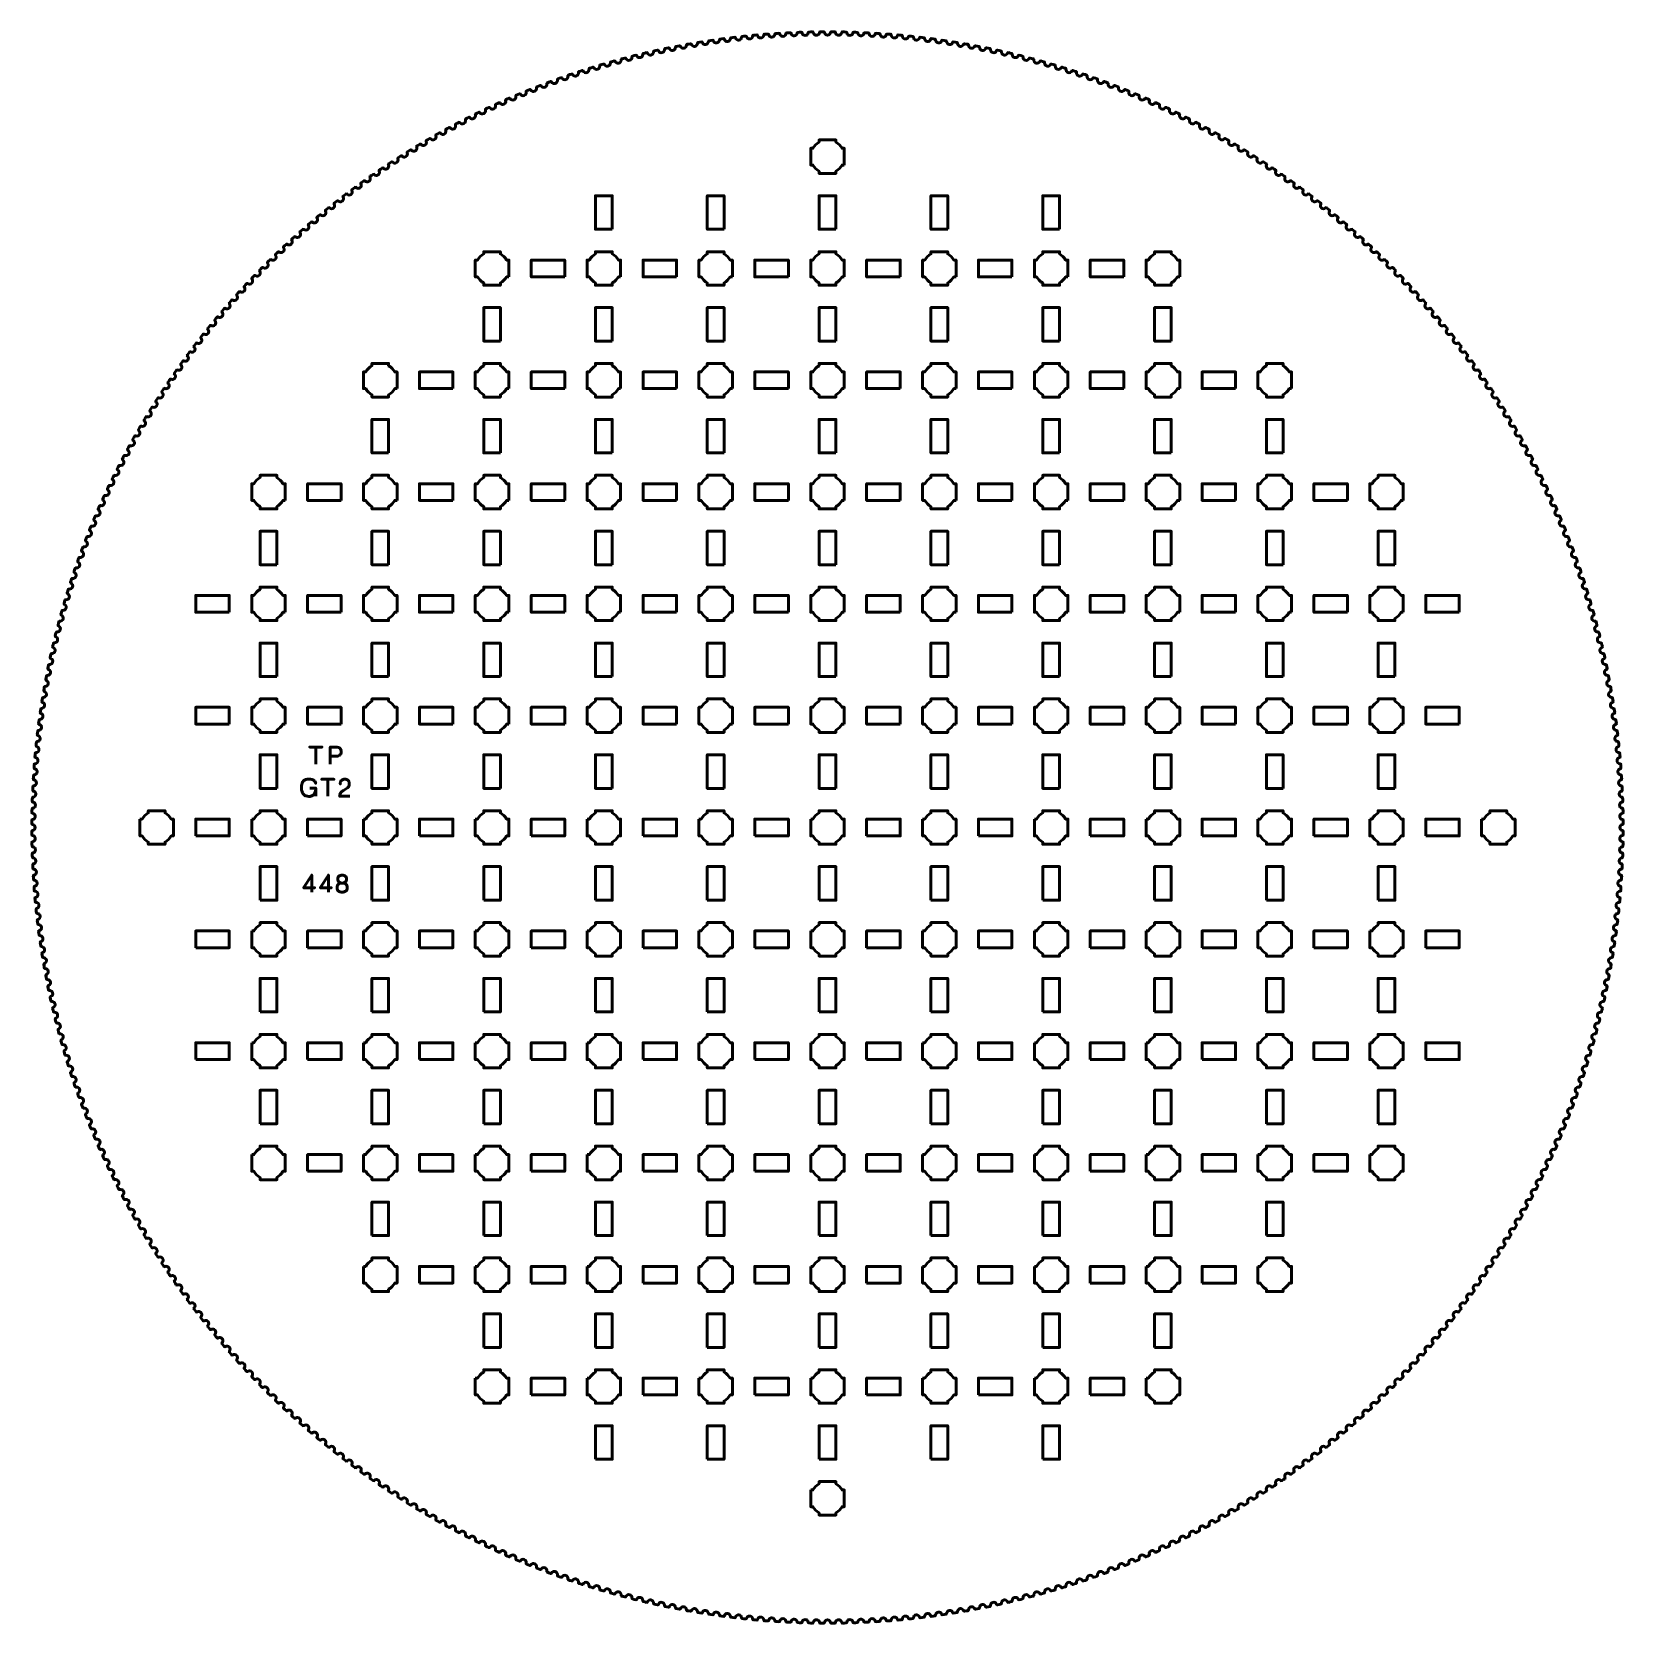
# Model space of a CAD drawing. Header units: centimetres. Extents: x -24.7 to 3.7, y -29.1 to -0.6.
import ezdxf

# ---------------------------------------------------------------- set-up
doc = ezdxf.new("R2010")
doc.units = ezdxf.units.CM
doc.header["$MEASUREMENT"] = 0
doc.layers.add('Layer 1', color=7, linetype='Continuous')

msp = doc.modelspace()

# ---------------------------------------------------------------- linework, layer by layer
at = {"layer": 'Layer 1', "lineweight": 53}
for points in [[(-21.8, -15), (-21.2, -15), (-21.2, -14.7), (-21.8, -14.7), (-21.8, -15)], [(-19.8, -15), (-19.2, -15), (-19.2, -14.7), (-19.8, -14.7), (-19.8, -15)], [(-17.8, -15), (-17.2, -15), (-17.2, -14.7), (-17.8, -14.7), (-17.8, -15)], [(-15.8, -15), (-15.2, -15), (-15.2, -14.7), (-15.8, -14.7), (-15.8, -15)], [(-13.8, -15), (-13.2, -15), (-13.2, -14.7), (-13.8, -14.7), (-13.8, -15)], [(-11.8, -15), (-11.2, -15), (-11.2, -14.7), (-11.8, -14.7), (-11.8, -15)], [(-9.8, -15), (-9.2, -15), (-9.2, -14.7), (-9.8, -14.7), (-9.8, -15)], [(-7.8, -15), (-7.2, -15), (-7.2, -14.7), (-7.8, -14.7), (-7.8, -15)], [(-5.8, -15), (-5.2, -15), (-5.2, -14.7), (-5.8, -14.7), (-5.8, -15)], [(-3.8, -15), (-3.2, -15), (-3.2, -14.7), (-3.8, -14.7), (-3.8, -15)], [(-1.8, -15), (-1.2, -15), (-1.2, -14.7), (-1.8, -14.7), (-1.8, -15)], [(0.2, -15), (0.8, -15), (0.8, -14.7), (0.2, -14.7), (0.2, -15)], [(-20.65, -16.15), (-20.35, -16.15), (-20.35, -15.55), (-20.65, -15.55), (-20.65, -16.15)], [(-18.65, -16.15), (-18.35, -16.15), (-18.35, -15.55), (-18.65, -15.55), (-18.65, -16.15)], [(-16.65, -16.15), (-16.35, -16.15), (-16.35, -15.55), (-16.65, -15.55), (-16.65, -16.15)], [(-14.65, -16.15), (-14.35, -16.15), (-14.35, -15.55), (-14.65, -15.55), (-14.65, -16.15)], [(-12.65, -16.15), (-12.35, -16.15), (-12.35, -15.55), (-12.65, -15.55), (-12.65, -16.15)], [(-10.65, -16.15), (-10.35, -16.15), (-10.35, -15.55), (-10.65, -15.55), (-10.65, -16.15)], [(-8.65, -16.15), (-8.35, -16.15), (-8.35, -15.55), (-8.65, -15.55), (-8.65, -16.15)], [(-6.65, -16.15), (-6.35, -16.15), (-6.35, -15.55), (-6.65, -15.55), (-6.65, -16.15)], [(-4.65, -16.15), (-4.35, -16.15), (-4.35, -15.55), (-4.65, -15.55), (-4.65, -16.15)], [(-2.65, -16.15), (-2.35, -16.15), (-2.35, -15.55), (-2.65, -15.55), (-2.65, -16.15)], [(-0.65, -16.15), (-0.35, -16.15), (-0.35, -15.55), (-0.65, -15.55), (-0.65, -16.15)], [(-21.8, -17), (-21.2, -17), (-21.2, -16.7), (-21.8, -16.7), (-21.8, -17)], [(-19.8, -17), (-19.2, -17), (-19.2, -16.7), (-19.8, -16.7), (-19.8, -17)], [(-17.8, -17), (-17.2, -17), (-17.2, -16.7), (-17.8, -16.7), (-17.8, -17)], [(-15.8, -17), (-15.2, -17), (-15.2, -16.7), (-15.8, -16.7), (-15.8, -17)], [(-13.8, -17), (-13.2, -17), (-13.2, -16.7), (-13.8, -16.7), (-13.8, -17)], [(-11.8, -17), (-11.2, -17), (-11.2, -16.7), (-11.8, -16.7), (-11.8, -17)], [(-9.8, -17), (-9.2, -17), (-9.2, -16.7), (-9.8, -16.7), (-9.8, -17)], [(-7.8, -17), (-7.2, -17), (-7.2, -16.7), (-7.8, -16.7), (-7.8, -17)], [(-5.8, -17), (-5.2, -17), (-5.2, -16.7), (-5.8, -16.7), (-5.8, -17)], [(-3.8, -17), (-3.2, -17), (-3.2, -16.7), (-3.8, -16.7), (-3.8, -17)], [(-1.8, -17), (-1.2, -17), (-1.2, -16.7), (-1.8, -16.7), (-1.8, -17)], [(0.2, -17), (0.8, -17), (0.8, -16.7), (0.2, -16.7), (0.2, -17)], [(-20.65, -18.15), (-20.35, -18.15), (-20.35, -17.55), (-20.65, -17.55), (-20.65, -18.15)], [(-18.65, -18.15), (-18.35, -18.15), (-18.35, -17.55), (-18.65, -17.55), (-18.65, -18.15)], [(-16.65, -18.15), (-16.35, -18.15), (-16.35, -17.55), (-16.65, -17.55), (-16.65, -18.15)], [(-14.65, -18.15), (-14.35, -18.15), (-14.35, -17.55), (-14.65, -17.55), (-14.65, -18.15)], [(-12.65, -18.15), (-12.35, -18.15), (-12.35, -17.55), (-12.65, -17.55), (-12.65, -18.15)], [(-10.65, -18.15), (-10.35, -18.15), (-10.35, -17.55), (-10.65, -17.55), (-10.65, -18.15)], [(-8.65, -18.15), (-8.35, -18.15), (-8.35, -17.55), (-8.65, -17.55), (-8.65, -18.15)], [(-6.65, -18.15), (-6.35, -18.15), (-6.35, -17.55), (-6.65, -17.55), (-6.65, -18.15)], [(-4.65, -18.15), (-4.35, -18.15), (-4.35, -17.55), (-4.65, -17.55), (-4.65, -18.15)], [(-2.65, -18.15), (-2.35, -18.15), (-2.35, -17.55), (-2.65, -17.55), (-2.65, -18.15)], [(-0.65, -18.15), (-0.35, -18.15), (-0.35, -17.55), (-0.65, -17.55), (-0.65, -18.15)], [(-21.8, -19), (-21.2, -19), (-21.2, -18.7), (-21.8, -18.7), (-21.8, -19)], [(-19.8, -19), (-19.2, -19), (-19.2, -18.7), (-19.8, -18.7), (-19.8, -19)], [(-17.8, -19), (-17.2, -19), (-17.2, -18.7), (-17.8, -18.7), (-17.8, -19)], [(-15.8, -19), (-15.2, -19), (-15.2, -18.7), (-15.8, -18.7), (-15.8, -19)], [(-13.8, -19), (-13.2, -19), (-13.2, -18.7), (-13.8, -18.7), (-13.8, -19)], [(-11.8, -19), (-11.2, -19), (-11.2, -18.7), (-11.8, -18.7), (-11.8, -19)], [(-9.8, -19), (-9.2, -19), (-9.2, -18.7), (-9.8, -18.7), (-9.8, -19)], [(-7.8, -19), (-7.2, -19), (-7.2, -18.7), (-7.8, -18.7), (-7.8, -19)], [(-5.8, -19), (-5.2, -19), (-5.2, -18.7), (-5.8, -18.7), (-5.8, -19)], [(-3.8, -19), (-3.2, -19), (-3.2, -18.7), (-3.8, -18.7), (-3.8, -19)], [(-1.8, -19), (-1.2, -19), (-1.2, -18.7), (-1.8, -18.7), (-1.8, -19)], [(0.2, -19), (0.8, -19), (0.8, -18.7), (0.2, -18.7), (0.2, -19)], [(-20.65, -20.15), (-20.35, -20.15), (-20.35, -19.55), (-20.65, -19.55), (-20.65, -20.15)], [(-18.65, -20.15), (-18.35, -20.15), (-18.35, -19.55), (-18.65, -19.55), (-18.65, -20.15)], [(-16.65, -20.15), (-16.35, -20.15), (-16.35, -19.55), (-16.65, -19.55), (-16.65, -20.15)], [(-14.65, -20.15), (-14.35, -20.15), (-14.35, -19.55), (-14.65, -19.55), (-14.65, -20.15)], [(-12.65, -20.15), (-12.35, -20.15), (-12.35, -19.55), (-12.65, -19.55), (-12.65, -20.15)], [(-10.65, -20.15), (-10.35, -20.15), (-10.35, -19.55), (-10.65, -19.55), (-10.65, -20.15)], [(-8.65, -20.15), (-8.35, -20.15), (-8.35, -19.55), (-8.65, -19.55), (-8.65, -20.15)], [(-6.65, -20.15), (-6.35, -20.15), (-6.35, -19.55), (-6.65, -19.55), (-6.65, -20.15)], [(-4.65, -20.15), (-4.35, -20.15), (-4.35, -19.55), (-4.65, -19.55), (-4.65, -20.15)], [(-2.65, -20.15), (-2.35, -20.15), (-2.35, -19.55), (-2.65, -19.55), (-2.65, -20.15)], [(-0.65, -20.15), (-0.35, -20.15), (-0.35, -19.55), (-0.65, -19.55), (-0.65, -20.15)], [(-19.8, -21), (-19.2, -21), (-19.2, -20.7), (-19.8, -20.7), (-19.8, -21)], [(-17.8, -21), (-17.2, -21), (-17.2, -20.7), (-17.8, -20.7), (-17.8, -21)], [(-15.8, -21), (-15.2, -21), (-15.2, -20.7), (-15.8, -20.7), (-15.8, -21)], [(-13.8, -21), (-13.2, -21), (-13.2, -20.7), (-13.8, -20.7), (-13.8, -21)], [(-11.8, -21), (-11.2, -21), (-11.2, -20.7), (-11.8, -20.7), (-11.8, -21)], [(-9.8, -21), (-9.2, -21), (-9.2, -20.7), (-9.8, -20.7), (-9.8, -21)], [(-7.8, -21), (-7.2, -21), (-7.2, -20.7), (-7.8, -20.7), (-7.8, -21)], [(-5.8, -21), (-5.2, -21), (-5.2, -20.7), (-5.8, -20.7), (-5.8, -21)], [(-3.8, -21), (-3.2, -21), (-3.2, -20.7), (-3.8, -20.7), (-3.8, -21)], [(-1.8, -21), (-1.2, -21), (-1.2, -20.7), (-1.8, -20.7), (-1.8, -21)], [(-18.65, -22.15), (-18.35, -22.15), (-18.35, -21.55), (-18.65, -21.55), (-18.65, -22.15)], [(-16.65, -22.15), (-16.35, -22.15), (-16.35, -21.55), (-16.65, -21.55), (-16.65, -22.15)], [(-14.65, -22.15), (-14.35, -22.15), (-14.35, -21.55), (-14.65, -21.55), (-14.65, -22.15)], [(-12.65, -22.15), (-12.35, -22.15), (-12.35, -21.55), (-12.65, -21.55), (-12.65, -22.15)], [(-10.65, -22.15), (-10.35, -22.15), (-10.35, -21.55), (-10.65, -21.55), (-10.65, -22.15)], [(-8.65, -22.15), (-8.35, -22.15), (-8.35, -21.55), (-8.65, -21.55), (-8.65, -22.15)], [(-6.65, -22.15), (-6.35, -22.15), (-6.35, -21.55), (-6.65, -21.55), (-6.65, -22.15)], [(-4.65, -22.15), (-4.35, -22.15), (-4.35, -21.55), (-4.65, -21.55), (-4.65, -22.15)], [(-2.65, -22.15), (-2.35, -22.15), (-2.35, -21.55), (-2.65, -21.55), (-2.65, -22.15)], [(-17.8, -23), (-17.2, -23), (-17.2, -22.7), (-17.8, -22.7), (-17.8, -23)], [(-15.8, -23), (-15.2, -23), (-15.2, -22.7), (-15.8, -22.7), (-15.8, -23)], [(-13.8, -23), (-13.2, -23), (-13.2, -22.7), (-13.8, -22.7), (-13.8, -23)], [(-11.8, -23), (-11.2, -23), (-11.2, -22.7), (-11.8, -22.7), (-11.8, -23)], [(-9.8, -23), (-9.2, -23), (-9.2, -22.7), (-9.8, -22.7), (-9.8, -23)], [(-7.8, -23), (-7.2, -23), (-7.2, -22.7), (-7.8, -22.7), (-7.8, -23)], [(-5.8, -23), (-5.2, -23), (-5.2, -22.7), (-5.8, -22.7), (-5.8, -23)], [(-3.8, -23), (-3.2, -23), (-3.2, -22.7), (-3.8, -22.7), (-3.8, -23)], [(-16.65, -24.15), (-16.35, -24.15), (-16.35, -23.55), (-16.65, -23.55), (-16.65, -24.15)], [(-14.65, -24.15), (-14.35, -24.15), (-14.35, -23.55), (-14.65, -23.55), (-14.65, -24.15)], [(-12.65, -24.15), (-12.35, -24.15), (-12.35, -23.55), (-12.65, -23.55), (-12.65, -24.15)], [(-10.65, -24.15), (-10.35, -24.15), (-10.35, -23.55), (-10.65, -23.55), (-10.65, -24.15)], [(-8.65, -24.15), (-8.35, -24.15), (-8.35, -23.55), (-8.65, -23.55), (-8.65, -24.15)], [(-6.65, -24.15), (-6.35, -24.15), (-6.35, -23.55), (-6.65, -23.55), (-6.65, -24.15)], [(-4.65, -24.15), (-4.35, -24.15), (-4.35, -23.55), (-4.65, -23.55), (-4.65, -24.15)], [(-15.8, -25), (-15.2, -25), (-15.2, -24.7), (-15.8, -24.7), (-15.8, -25)], [(-13.8, -25), (-13.2, -25), (-13.2, -24.7), (-13.8, -24.7), (-13.8, -25)], [(-11.8, -25), (-11.2, -25), (-11.2, -24.7), (-11.8, -24.7), (-11.8, -25)], [(-9.8, -25), (-9.2, -25), (-9.2, -24.7), (-9.8, -24.7), (-9.8, -25)], [(-7.8, -25), (-7.2, -25), (-7.2, -24.7), (-7.8, -24.7), (-7.8, -25)], [(-5.8, -25), (-5.2, -25), (-5.2, -24.7), (-5.8, -24.7), (-5.8, -25)], [(-14.65, -26.15), (-14.35, -26.15), (-14.35, -25.55), (-14.65, -25.55), (-14.65, -26.15)], [(-12.65, -26.15), (-12.35, -26.15), (-12.35, -25.55), (-12.65, -25.55), (-12.65, -26.15)], [(-10.65, -26.15), (-10.35, -26.15), (-10.35, -25.55), (-10.65, -25.55), (-10.65, -26.15)], [(-8.65, -26.15), (-8.35, -26.15), (-8.35, -25.55), (-8.65, -25.55), (-8.65, -26.15)], [(-6.65, -26.15), (-6.35, -26.15), (-6.35, -25.55), (-6.65, -25.55), (-6.65, -26.15)]]:
    msp.add_lwpolyline(points, close=True, dxfattribs=at)
for points, knots in [([(-10.20079, -0.6202), (-10.20079, -0.6202), (-10.23086, -0.61981), (-10.23086, -0.61981), (-10.23086, -0.61981), (-10.23914, -0.61969), (-10.24595, -0.62632), (-10.24602, -0.63425), (-10.24602, -0.63425), (-10.25097, -0.65979), (-10.27394, -0.67919), (-10.30124, -0.67881), (-10.30124, -0.67881), (-10.32853, -0.67842), (-10.35095, -0.65839), (-10.35516, -0.63272), (-10.35516, -0.63272), (-10.3551, -0.63288), (-10.3551, -0.63268), (-10.3551, -0.63249), (-10.3551, -0.63249), (-10.3553, -0.62448), (-10.3618, -0.61797), (-10.36989, -0.61786), (-10.36989, -0.61786), (-10.36989, -0.61786), (-10.4, -0.6174), (-10.4, -0.6174), (-10.4, -0.6174), (-10.4, -0.6174), (-10.40039, -0.6174), (-10.40039, -0.6174), (-10.40039, -0.6174), (-10.40039, -0.6174), (-10.43046, -0.61743), (-10.43046, -0.61743), (-10.43046, -0.61743), (-10.43874, -0.61743), (-10.44546, -0.62415), (-10.44541, -0.63208), (-10.44541, -0.63208), (-10.45001, -0.65769), (-10.4727, -0.67741), (-10.5, -0.67741), (-10.5, -0.67741), (-10.5273, -0.67741), (-10.54999, -0.65769), (-10.55456, -0.63208), (-10.55456, -0.63208), (-10.5545, -0.63224), (-10.55451, -0.63204), (-10.55451, -0.63185), (-10.55451, -0.63185), (-10.55482, -0.62385), (-10.56141, -0.61743), (-10.5695, -0.61743), (-10.5695, -0.61743), (-10.5695, -0.61743), (-10.59961, -0.6174), (-10.59961, -0.6174), (-10.59961, -0.6174), (-10.59961, -0.6174), (-10.6, -0.6174), (-10.6, -0.6174), (-10.6, -0.6174), (-10.6, -0.6174), (-10.63007, -0.61786), (-10.63007, -0.61786), (-10.63007, -0.61786), (-10.63835, -0.61797), (-10.64498, -0.62479), (-10.64481, -0.63271), (-10.64481, -0.63271), (-10.64905, -0.65839), (-10.67147, -0.67842), (-10.69876, -0.67881), (-10.69876, -0.67881), (-10.72606, -0.67919), (-10.74903, -0.65979), (-10.75395, -0.63425), (-10.75395, -0.63425), (-10.75389, -0.6344), (-10.7539, -0.6342), (-10.75391, -0.63401), (-10.75391, -0.63401), (-10.75433, -0.62602), (-10.76101, -0.61969), (-10.7691, -0.61981), (-10.7691, -0.61981), (-10.7691, -0.61981), (-10.79921, -0.6202), (-10.79921, -0.6202), (-10.79921, -0.6202), (-10.79921, -0.6202), (-10.7996, -0.6202), (-10.7996, -0.6202), (-10.7996, -0.6202), (-10.7996, -0.6202), (-10.82966, -0.62108), (-10.82966, -0.62108), (-10.82966, -0.62108), (-10.83793, -0.62131), (-10.84446, -0.62822), (-10.84419, -0.63614), (-10.84419, -0.63614), (-10.84807, -0.66187), (-10.8702, -0.68222), (-10.89749, -0.68299), (-10.89749, -0.68299), (-10.92478, -0.68375), (-10.94801, -0.66468), (-10.9533, -0.63921), (-10.9533, -0.63921), (-10.95323, -0.63936), (-10.95325, -0.63916), (-10.95325, -0.63897), (-10.95325, -0.63897), (-10.95379, -0.63099), (-10.96056, -0.62475), (-10.96864, -0.62498), (-10.96864, -0.62498), (-10.96864, -0.62498), (-10.99875, -0.62579), (-10.99875, -0.62579), (-10.99875, -0.62579), (-10.99875, -0.62579), (-10.99913, -0.62581), (-10.99913, -0.62581), (-10.99913, -0.62581), (-10.99913, -0.62581), (-11.02918, -0.6271), (-11.02918, -0.6271), (-11.02918, -0.6271), (-11.03745, -0.62745), (-11.04388, -0.63445), (-11.0435, -0.64237), (-11.0435, -0.64237), (-11.04702, -0.66815), (-11.06886, -0.68881), (-11.09613, -0.68995), (-11.09613, -0.68995), (-11.12341, -0.6911), (-11.14691, -0.67236), (-11.15255, -0.64696), (-11.15255, -0.64696), (-11.15249, -0.64712), (-11.1525, -0.64692), (-11.15251, -0.64673), (-11.15251, -0.64673), (-11.15316, -0.63875), (-11.16001, -0.63261), (-11.1681, -0.63295), (-11.1681, -0.63295), (-11.1681, -0.63295), (-11.19819, -0.63419), (-11.19819, -0.63419), (-11.19819, -0.63419), (-11.19819, -0.63419), (-11.19857, -0.6342), (-11.19857, -0.6342), (-11.19857, -0.6342), (-11.19857, -0.6342), (-11.2286, -0.63592), (-11.2286, -0.63592), (-11.2286, -0.63592), (-11.23686, -0.63639), (-11.2432, -0.64347), (-11.2427, -0.65139), (-11.2427, -0.65139), (-11.24586, -0.67722), (-11.26741, -0.69818), (-11.29466, -0.69971), (-11.29466, -0.69971), (-11.32192, -0.70124), (-11.34568, -0.68282), (-11.35168, -0.65751), (-11.35168, -0.65751), (-11.35161, -0.65767), (-11.35163, -0.65747), (-11.35164, -0.65728), (-11.35164, -0.65728), (-11.3524, -0.64931), (-11.35934, -0.64327), (-11.36742, -0.64372), (-11.36742, -0.64372), (-11.36742, -0.64372), (-11.39749, -0.64538), (-11.39749, -0.64538), (-11.39749, -0.64538), (-11.39749, -0.64538), (-11.39787, -0.6454), (-11.39787, -0.6454), (-11.39787, -0.6454), (-11.39787, -0.6454), (-11.42787, -0.64754), (-11.42787, -0.64754), (-11.42787, -0.64754), (-11.43613, -0.64812), (-11.44236, -0.65529), (-11.44176, -0.6632), (-11.44176, -0.6632), (-11.44455, -0.68907), (-11.4658, -0.71033), (-11.49304, -0.71224), (-11.49304, -0.71224), (-11.52027, -0.71416), (-11.54429, -0.69608), (-11.55064, -0.67085), (-11.55064, -0.67085), (-11.55057, -0.671), (-11.55059, -0.67081), (-11.5506, -0.67062), (-11.5506, -0.67062), (-11.55147, -0.66266), (-11.5585, -0.65671), (-11.56657, -0.65728), (-11.56657, -0.65728), (-11.56657, -0.65728), (-11.59661, -0.65936), (-11.59661, -0.65936), (-11.59661, -0.65936), (-11.59661, -0.65936), (-11.597, -0.65939), (-11.597, -0.65939), (-11.597, -0.65939), (-11.597, -0.65939), (-11.62696, -0.66195), (-11.62696, -0.66195), (-11.62696, -0.66195), (-11.63521, -0.66265), (-11.64134, -0.66991), (-11.64063, -0.6778), (-11.64063, -0.6778), (-11.64306, -0.70371), (-11.66401, -0.72527), (-11.69121, -0.72756), (-11.69121, -0.72756), (-11.71842, -0.72986), (-11.74268, -0.71211), (-11.74939, -0.68698), (-11.74939, -0.68698), (-11.74932, -0.68713), (-11.74934, -0.68693), (-11.74936, -0.68674), (-11.74936, -0.68674), (-11.75034, -0.6788), (-11.75745, -0.67296), (-11.76551, -0.67364), (-11.76551, -0.67364), (-11.76551, -0.67364), (-11.79552, -0.67613), (-11.79552, -0.67613), (-11.79552, -0.67613), (-11.79552, -0.67613), (-11.7959, -0.67617), (-11.7959, -0.67617), (-11.7959, -0.67617), (-11.7959, -0.67617), (-11.82583, -0.67915), (-11.82583, -0.67915), (-11.82583, -0.67915), (-11.83407, -0.67996), (-11.8401, -0.68731), (-11.83927, -0.69519), (-11.83927, -0.69519), (-11.84134, -0.72113), (-11.86199, -0.74298), (-11.88916, -0.74566), (-11.88916, -0.74566), (-11.91633, -0.74833), (-11.94084, -0.73093), (-11.9479, -0.70589), (-11.9479, -0.70589), (-11.94782, -0.70605), (-11.94785, -0.70585), (-11.94787, -0.70566), (-11.94787, -0.70566), (-11.94896, -0.69773), (-11.95615, -0.69198), (-11.9642, -0.69278), (-11.9642, -0.69278), (-11.9642, -0.69278), (-11.99417, -0.6957), (-11.99417, -0.6957), (-11.99417, -0.6957), (-11.99417, -0.6957), (-11.99456, -0.69574), (-11.99456, -0.69574), (-11.99456, -0.69574), (-11.99456, -0.69574), (-12.02444, -0.69914), (-12.02444, -0.69914), (-12.02444, -0.69914), (-12.03267, -0.70006), (-12.03859, -0.70749), (-12.03766, -0.71537), (-12.03766, -0.71537), (-12.03936, -0.74133), (-12.0597, -0.76347), (-12.08683, -0.76653), (-12.08683, -0.76653), (-12.11395, -0.76958), (-12.13871, -0.75253), (-12.14612, -0.72759), (-12.14612, -0.72759), (-12.14604, -0.72774), (-12.14607, -0.72754), (-12.14609, -0.72736), (-12.14609, -0.72736), (-12.1473, -0.71944), (-12.15457, -0.7138), (-12.16261, -0.7147), (-12.16261, -0.7147), (-12.16261, -0.7147), (-12.19253, -0.71804), (-12.19253, -0.71804), (-12.19253, -0.71804), (-12.19253, -0.71804), (-12.19292, -0.71809), (-12.19292, -0.71809), (-12.19292, -0.71809), (-12.19292, -0.71809), (-12.22275, -0.72191), (-12.22275, -0.72191), (-12.22275, -0.72191), (-12.23096, -0.72295), (-12.23678, -0.73046), (-12.23574, -0.73832), (-12.23574, -0.73832), (-12.23707, -0.76431), (-12.2571, -0.78673), (-12.28418, -0.79017), (-12.28418, -0.79017), (-12.31127, -0.7936), (-12.33626, -0.7769), (-12.34402, -0.75207), (-12.34402, -0.75207), (-12.34394, -0.75222), (-12.34397, -0.75202), (-12.344, -0.75183), (-12.344, -0.75183), (-12.34531, -0.74393), (-12.35266, -0.73839), (-12.36068, -0.73941), (-12.36068, -0.73941), (-12.36068, -0.73941), (-12.39056, -0.74317), (-12.39056, -0.74317), (-12.39056, -0.74317), (-12.39056, -0.74317), (-12.39094, -0.74322), (-12.39094, -0.74322), (-12.39094, -0.74322), (-12.39094, -0.74322), (-12.42072, -0.74746), (-12.42072, -0.74746), (-12.42072, -0.74746), (-12.42892, -0.74862), (-12.43463, -0.75621), (-12.43347, -0.76405), (-12.43347, -0.76405), (-12.43445, -0.79006), (-12.45416, -0.81275), (-12.48119, -0.81657), (-12.48119, -0.81657), (-12.50822, -0.82039), (-12.53345, -0.80403), (-12.54155, -0.77931), (-12.54155, -0.77931), (-12.54147, -0.77946), (-12.54151, -0.77927), (-12.54153, -0.77908), (-12.54153, -0.77908), (-12.54296, -0.7712), (-12.55038, -0.76576), (-12.55839, -0.7669), (-12.55839, -0.7669), (-12.55839, -0.7669), (-12.58822, -0.77107), (-12.58822, -0.77107), (-12.58822, -0.77107), (-12.58822, -0.77107), (-12.5886, -0.77113), (-12.5886, -0.77113), (-12.5886, -0.77113), (-12.5886, -0.77113), (-12.61831, -0.77578), (-12.61831, -0.77578), (-12.61831, -0.77578), (-12.62649, -0.77706), (-12.6321, -0.78473), (-12.63083, -0.79256), (-12.63083, -0.79256), (-12.63144, -0.81857), (-12.65083, -0.84154), (-12.67781, -0.84574), (-12.67781, -0.84574), (-12.70478, -0.84993), (-12.73023, -0.83393), (-12.73869, -0.80933), (-12.73869, -0.80933), (-12.7386, -0.80948), (-12.73864, -0.80928), (-12.73867, -0.80909), (-12.73867, -0.80909), (-12.74021, -0.80124), (-12.74771, -0.79591), (-12.7557, -0.79715), (-12.7557, -0.79715), (-12.7557, -0.79715), (-12.78546, -0.80174), (-12.78546, -0.80174), (-12.78546, -0.80174), (-12.78546, -0.80174), (-12.78584, -0.80181), (-12.78584, -0.80181), (-12.78584, -0.80181), (-12.78584, -0.80181), (-12.81549, -0.80688), (-12.81549, -0.80688), (-12.81549, -0.80688), (-12.82365, -0.80826), (-12.82915, -0.81601), (-12.82777, -0.82382), (-12.82777, -0.82382), (-12.82802, -0.84984), (-12.84708, -0.87308), (-12.874, -0.87766), (-12.874, -0.87766), (-12.90091, -0.88223), (-12.92658, -0.86659), (-12.93538, -0.84211), (-12.93538, -0.84211), (-12.93529, -0.84225), (-12.93534, -0.84206), (-12.93537, -0.84187), (-12.93537, -0.84187), (-12.93701, -0.83404), (-12.94459, -0.82881), (-12.95256, -0.83017), (-12.95256, -0.83017), (-12.95256, -0.83017), (-12.98226, -0.83518), (-12.98226, -0.83518), (-12.98226, -0.83518), (-12.98226, -0.83518), (-12.98264, -0.83524), (-12.98264, -0.83524), (-12.98264, -0.83524), (-12.98264, -0.83524), (-13.01221, -0.84073), (-13.01221, -0.84073), (-13.01221, -0.84073), (-13.02035, -0.84223), (-13.02574, -0.85006), (-13.02425, -0.85785), (-13.02425, -0.85785), (-13.02413, -0.88387), (-13.04287, -0.90737), (-13.06972, -0.91232), (-13.06972, -0.91232), (-13.09657, -0.91727), (-13.12246, -0.902), (-13.13159, -0.87764), (-13.13159, -0.87764), (-13.13151, -0.87779), (-13.13155, -0.87759), (-13.13159, -0.8774), (-13.13159, -0.8774), (-13.13334, -0.86959), (-13.14099, -0.86447), (-13.14894, -0.86594), (-13.14894, -0.86594), (-13.14894, -0.86594), (-13.17856, -0.87137), (-13.17856, -0.87137), (-13.17856, -0.87137), (-13.17856, -0.87137), (-13.17894, -0.87144), (-13.17894, -0.87144), (-13.17894, -0.87144), (-13.17894, -0.87144), (-13.20843, -0.87734), (-13.20843, -0.87734), (-13.20843, -0.87734), (-13.21655, -0.87896), (-13.22183, -0.88686), (-13.22024, -0.89463), (-13.22024, -0.89463), (-13.21975, -0.92064), (-13.23816, -0.94441), (-13.26494, -0.94973), (-13.26494, -0.94973), (-13.29171, -0.95506), (-13.31781, -0.94015), (-13.32729, -0.91592), (-13.32729, -0.91592), (-13.3272, -0.91606), (-13.32725, -0.91587), (-13.32729, -0.91568), (-13.32729, -0.91568), (-13.32915, -0.9079), (-13.33687, -0.90289), (-13.3448, -0.90447), (-13.3448, -0.90447), (-13.3448, -0.90447), (-13.37434, -0.91031), (-13.37434, -0.91031), (-13.37434, -0.91031), (-13.37434, -0.91031), (-13.37472, -0.91039), (-13.37472, -0.91039), (-13.37472, -0.91039), (-13.37472, -0.91039), (-13.40413, -0.9167), (-13.40413, -0.9167), (-13.40413, -0.9167), (-13.41222, -0.91843), (-13.41739, -0.9264), (-13.41569, -0.93415), (-13.41569, -0.93415), (-13.41484, -0.96015), (-13.43291, -0.98418), (-13.45961, -0.98988), (-13.45961, -0.98988), (-13.48631, -0.99558), (-13.51261, -0.98103), (-13.52243, -0.95694), (-13.52243, -0.95694), (-13.52234, -0.95709), (-13.52239, -0.95689), (-13.52243, -0.95671), (-13.52243, -0.95671), (-13.5244, -0.94895), (-13.53219, -0.94404), (-13.5401, -0.94573), (-13.5401, -0.94573), (-13.5401, -0.94573), (-13.56956, -0.95199), (-13.56956, -0.95199), (-13.56956, -0.95199), (-13.56956, -0.95199), (-13.56993, -0.95207), (-13.56993, -0.95207), (-13.56993, -0.95207), (-13.56993, -0.95207), (-13.59925, -0.9588), (-13.59925, -0.9588), (-13.59925, -0.9588), (-13.60732, -0.96064), (-13.61238, -0.96869), (-13.61056, -0.97641), (-13.61056, -0.97641), (-13.60935, -1.0024), (-13.62708, -1.02667), (-13.6537, -1.03275), (-13.6537, -1.03275), (-13.68031, -1.03882), (-13.70682, -1.02465), (-13.71698, -1.0007), (-13.71698, -1.0007), (-13.71688, -1.00084), (-13.71694, -1.00065), (-13.71698, -1.00046), (-13.71698, -1.00046), (-13.71906, -0.99273), (-13.72692, -0.98794), (-13.7348, -0.98974), (-13.7348, -0.98974), (-13.7348, -0.98974), (-13.76417, -0.99641), (-13.76417, -0.99641), (-13.76417, -0.99641), (-13.76417, -0.99641), (-13.76454, -0.9965), (-13.76454, -0.9965), (-13.76454, -0.9965), (-13.76454, -0.9965), (-13.79376, -1.00363), (-13.79376, -1.00363), (-13.79376, -1.00363), (-13.80181, -1.00559), (-13.80675, -1.0137), (-13.80483, -1.0214), (-13.80483, -1.0214), (-13.80325, -1.04737), (-13.82064, -1.07189), (-13.84717, -1.07834), (-13.84717, -1.07834), (-13.8737, -1.08478), (-13.9004, -1.07098), (-13.91089, -1.04717), (-13.91089, -1.04717), (-13.91079, -1.04732), (-13.91085, -1.04712), (-13.9109, -1.04694), (-13.9109, -1.04694), (-13.91309, -1.03924), (-13.92101, -1.03456), (-13.92887, -1.03647), (-13.92887, -1.03647), (-13.92887, -1.03647), (-13.95814, -1.04355), (-13.95814, -1.04355), (-13.95814, -1.04355), (-13.95814, -1.04355), (-13.95851, -1.04364), (-13.95851, -1.04364), (-13.95851, -1.04364), (-13.95851, -1.04364), (-13.98763, -1.05118), (-13.98763, -1.05118), (-13.98763, -1.05118), (-13.99564, -1.05325), (-14.00047, -1.06144), (-13.99844, -1.0691), (-13.99844, -1.0691), (-13.9965, -1.09505), (-14.01354, -1.11981), (-14.03998, -1.12663), (-14.03998, -1.12663), (-14.06641, -1.13345), (-14.09331, -1.12002), (-14.10413, -1.09637), (-14.10413, -1.09637), (-14.10403, -1.09651), (-14.10409, -1.09632), (-14.10414, -1.09613), (-14.10414, -1.09613), (-14.10644, -1.08846), (-14.11442, -1.08389), (-14.12226, -1.08591), (-14.12226, -1.08591), (-14.12226, -1.08591), (-14.15143, -1.0934), (-14.15143, -1.0934), (-14.15143, -1.0934), (-14.15143, -1.0934), (-14.1518, -1.0935), (-14.1518, -1.0935), (-14.1518, -1.0935), (-14.1518, -1.0935), (-14.1808, -1.10145), (-14.1808, -1.10145), (-14.1808, -1.10145), (-14.18879, -1.10363), (-14.1935, -1.11189), (-14.19137, -1.11952), (-14.19137, -1.11952), (-14.18906, -1.14544), (-14.20576, -1.17044), (-14.23209, -1.17763), (-14.23209, -1.17763), (-14.25843, -1.18482), (-14.28551, -1.17177), (-14.29667, -1.14827), (-14.29667, -1.14827), (-14.29657, -1.14841), (-14.29663, -1.14821), (-14.29668, -1.14803), (-14.29668, -1.14803), (-14.29908, -1.1404), (-14.30713, -1.13594), (-14.31494, -1.13807), (-14.31494, -1.13807), (-14.31494, -1.13807), (-14.344, -1.14597), (-14.344, -1.14597), (-14.344, -1.14597), (-14.344, -1.14597), (-14.34437, -1.14607), (-14.34437, -1.14607), (-14.34437, -1.14607), (-14.34437, -1.14607), (-14.37326, -1.15443), (-14.37326, -1.15443), (-14.37326, -1.15443), (-14.38122, -1.15672), (-14.38581, -1.16504), (-14.38357, -1.17264), (-14.38357, -1.17264), (-14.3809, -1.19853), (-14.39724, -1.22376), (-14.42348, -1.23131), (-14.42348, -1.23131), (-14.44971, -1.23887), (-14.47697, -1.2262), (-14.48845, -1.20286), (-14.48845, -1.20286), (-14.48835, -1.203), (-14.48842, -1.20281), (-14.48847, -1.20263), (-14.48847, -1.20263), (-14.49098, -1.19502), (-14.49909, -1.19068), (-14.50686, -1.19292), (-14.50686, -1.19292), (-14.50686, -1.19292), (-14.53581, -1.20122), (-14.53581, -1.20122), (-14.53581, -1.20122), (-14.53581, -1.20122), (-14.53618, -1.20133), (-14.53618, -1.20133), (-14.53618, -1.20133), (-14.53618, -1.20133), (-14.56495, -1.2101), (-14.56495, -1.2101), (-14.56495, -1.2101), (-14.57287, -1.2125), (-14.57735, -1.22088), (-14.575, -1.22845), (-14.575, -1.22845), (-14.57197, -1.2543), (-14.58796, -1.27975), (-14.61409, -1.28768), (-14.61409, -1.28768), (-14.64021, -1.2956), (-14.66765, -1.28332), (-14.67945, -1.26014), (-14.67945, -1.26014), (-14.67935, -1.26027), (-14.67942, -1.26009), (-14.67947, -1.2599), (-14.67947, -1.2599), (-14.68209, -1.25234), (-14.69026, -1.24811), (-14.698, -1.25046), (-14.698, -1.25046), (-14.698, -1.25046), (-14.72683, -1.25917), (-14.72683, -1.25917), (-14.72683, -1.25917), (-14.72683, -1.25917), (-14.7272, -1.25928), (-14.7272, -1.25928), (-14.7272, -1.25928), (-14.7272, -1.25928), (-14.75584, -1.26845), (-14.75584, -1.26845), (-14.75584, -1.26845), (-14.76373, -1.27096), (-14.7681, -1.2794), (-14.76564, -1.28694), (-14.76564, -1.28694), (-14.76225, -1.31274), (-14.77788, -1.33842), (-14.80389, -1.34671), (-14.80389, -1.34671), (-14.8299, -1.355), (-14.8575, -1.3431), (-14.86963, -1.32009), (-14.86963, -1.32009), (-14.86953, -1.32022), (-14.8696, -1.32004), (-14.86966, -1.31986), (-14.86966, -1.31986), (-14.87238, -1.31233), (-14.88061, -1.30821), (-14.88832, -1.31067), (-14.88832, -1.31067), (-14.88832, -1.31067), (-14.91702, -1.31978), (-14.91702, -1.31978), (-14.91702, -1.31978), (-14.91702, -1.31978), (-14.91739, -1.3199), (-14.91739, -1.3199), (-14.91739, -1.3199), (-14.91739, -1.3199), (-14.9459, -1.32947), (-14.9459, -1.32947), (-14.9459, -1.32947), (-14.95375, -1.33209), (-14.958, -1.3406), (-14.95544, -1.3481), (-14.95544, -1.3481), (-14.95168, -1.37385), (-14.96695, -1.39974), (-14.99284, -1.4084), (-14.99284, -1.4084), (-15.01873, -1.41705), (-15.0465, -1.40554), (-15.05896, -1.3827), (-15.05896, -1.3827), (-15.05885, -1.38284), (-15.05892, -1.38265), (-15.05898, -1.38247), (-15.05898, -1.38247), (-15.06181, -1.37498), (-15.0701, -1.37098), (-15.07777, -1.37354), (-15.07777, -1.37354), (-15.07777, -1.37354), (-15.10634, -1.38306), (-15.10634, -1.38306), (-15.10634, -1.38306), (-15.10634, -1.38306), (-15.10671, -1.38318), (-15.10671, -1.38318), (-15.10671, -1.38318), (-15.10671, -1.38318), (-15.13508, -1.39315), (-15.13508, -1.39315), (-15.13508, -1.39315), (-15.1429, -1.39588), (-15.14702, -1.40445), (-15.14435, -1.41191), (-15.14435, -1.41191), (-15.14024, -1.43761), (-15.15514, -1.46371), (-15.18091, -1.47273), (-15.18091, -1.47273), (-15.20668, -1.48175), (-15.23461, -1.47063), (-15.24738, -1.44796), (-15.24738, -1.44796), (-15.24727, -1.4481), (-15.24735, -1.44791), (-15.24741, -1.44773), (-15.24741, -1.44773), (-15.25034, -1.44028), (-15.25868, -1.4364), (-15.26632, -1.43907), (-15.26632, -1.43907), (-15.26632, -1.43907), (-15.29476, -1.44899), (-15.29476, -1.44899), (-15.29476, -1.44899), (-15.29476, -1.44899), (-15.29512, -1.44912), (-15.29512, -1.44912), (-15.29512, -1.44912), (-15.29512, -1.44912), (-15.32335, -1.45948), (-15.32335, -1.45948), (-15.32335, -1.45948), (-15.33113, -1.46232), (-15.33513, -1.47094), (-15.33236, -1.47837), (-15.33236, -1.47837), (-15.32788, -1.504), (-15.34242, -1.53032), (-15.36806, -1.53969), (-15.36806, -1.53969), (-15.3937, -1.54907), (-15.42178, -1.53834), (-15.43487, -1.51586), (-15.43487, -1.51586), (-15.43476, -1.51599), (-15.43484, -1.51581), (-15.4349, -1.51563), (-15.4349, -1.51563), (-15.43794, -1.50822), (-15.44633, -1.50446), (-15.45393, -1.50724), (-15.45393, -1.50724), (-15.45393, -1.50724), (-15.48223, -1.51755), (-15.48223, -1.51755), (-15.48223, -1.51755), (-15.48223, -1.51755), (-15.48259, -1.51768), (-15.48259, -1.51768), (-15.48259, -1.51768), (-15.48259, -1.51768), (-15.51067, -1.52844), (-15.51067, -1.52844), (-15.51067, -1.52844), (-15.51841, -1.53139), (-15.52229, -1.54007), (-15.51942, -1.54746), (-15.51942, -1.54746), (-15.51458, -1.57302), (-15.52875, -1.59954), (-15.55425, -1.60927), (-15.55425, -1.60927), (-15.57976, -1.61901), (-15.60799, -1.60868), (-15.62139, -1.58638), (-15.62139, -1.58638), (-15.62128, -1.58651), (-15.62136, -1.58633), (-15.62142, -1.58615), (-15.62142, -1.58615), (-15.62457, -1.57879), (-15.63301, -1.57514), (-15.64057, -1.57802), (-15.64057, -1.57802), (-15.64057, -1.57802), (-15.66872, -1.58873), (-15.66872, -1.58873), (-15.66872, -1.58873), (-15.66872, -1.58873), (-15.66908, -1.58887), (-15.66908, -1.58887), (-15.66908, -1.58887), (-15.66908, -1.58887), (-15.69701, -1.60002), (-15.69701, -1.60002), (-15.69701, -1.60002), (-15.7047, -1.60308), (-15.70846, -1.61181), (-15.70548, -1.61916), (-15.70548, -1.61916), (-15.70029, -1.64466), (-15.71408, -1.67137), (-15.73945, -1.68146), (-15.73945, -1.68146), (-15.76481, -1.69155), (-15.79319, -1.68162), (-15.8069, -1.65951), (-15.8069, -1.65951), (-15.80679, -1.65964), (-15.80687, -1.65946), (-15.80694, -1.65928), (-15.80694, -1.65928), (-15.81019, -1.65196), (-15.81868, -1.64843), (-15.8262, -1.65142), (-15.8262, -1.65142), (-15.8262, -1.65142), (-15.85419, -1.66253), (-15.85419, -1.66253), (-15.85419, -1.66253), (-15.85419, -1.66253), (-15.85455, -1.66267), (-15.85455, -1.66267), (-15.85455, -1.66267), (-15.85455, -1.66267), (-15.88232, -1.67421), (-15.88232, -1.67421), (-15.88232, -1.67421), (-15.88997, -1.67738), (-15.89361, -1.68616), (-15.89053, -1.69347), (-15.89053, -1.69347), (-15.88498, -1.71889), (-15.89839, -1.74579), (-15.92362, -1.75624), (-15.92362, -1.75624), (-15.94884, -1.76668), (-15.97735, -1.75715), (-15.99137, -1.73524), (-15.99137, -1.73524), (-15.99125, -1.73536), (-15.99134, -1.73518), (-15.99141, -1.735), (-15.99141, -1.735), (-15.99476, -1.72773), (-16.0033, -1.72432), (-16.01078, -1.72742), (-16.01078, -1.72742), (-16.01078, -1.72742), (-16.03861, -1.73891), (-16.03861, -1.73891), (-16.03861, -1.73891), (-16.03861, -1.73891), (-16.03897, -1.73906), (-16.03897, -1.73906), (-16.03897, -1.73906), (-16.03897, -1.73906), (-16.06658, -1.75099), (-16.06658, -1.75099), (-16.06658, -1.75099), (-16.07418, -1.75427), (-16.07769, -1.7631), (-16.07451, -1.77036), (-16.07451, -1.77036), (-16.0686, -1.7957), (-16.08164, -1.82279), (-16.10672, -1.83359), (-16.10672, -1.83359), (-16.13179, -1.84439), (-16.16043, -1.83525), (-16.17476, -1.81354), (-16.17476, -1.81354), (-16.17464, -1.81366), (-16.17473, -1.81348), (-16.1748, -1.81331), (-16.1748, -1.81331), (-16.17825, -1.80608), (-16.18684, -1.80279), (-16.19427, -1.80599), (-16.19427, -1.80599), (-16.19427, -1.80599), (-16.22195, -1.81788), (-16.22195, -1.81788), (-16.22195, -1.81788), (-16.22195, -1.81788), (-16.2223, -1.81803), (-16.2223, -1.81803), (-16.2223, -1.81803), (-16.2223, -1.81803), (-16.24974, -1.83035), (-16.24974, -1.83035), (-16.24974, -1.83035), (-16.25729, -1.83373), (-16.26068, -1.84261), (-16.2574, -1.84983), (-16.2574, -1.84983), (-16.25114, -1.87508), (-16.26379, -1.90235), (-16.28871, -1.9135), (-16.28871, -1.9135), (-16.31363, -1.92465), (-16.3424, -1.91592), (-16.35703, -1.89441), (-16.35703, -1.89441), (-16.35691, -1.89453), (-16.357, -1.89435), (-16.35708, -1.89418), (-16.35708, -1.89418), (-16.36063, -1.887), (-16.36927, -1.88383), (-16.37665, -1.88714), (-16.37665, -1.88714), (-16.37665, -1.88714), (-16.40415, -1.89941), (-16.40415, -1.89941), (-16.40415, -1.89941), (-16.40415, -1.89941), (-16.4045, -1.89957), (-16.4045, -1.89957), (-16.4045, -1.89957), (-16.4045, -1.89957), (-16.43177, -1.91226), (-16.43177, -1.91226), (-16.43177, -1.91226), (-16.43927, -1.91575), (-16.44254, -1.92468), (-16.43915, -1.93185), (-16.43915, -1.93185), (-16.43254, -1.95701), (-16.44481, -1.98446), (-16.46957, -1.99596), (-16.46957, -1.99596), (-16.49433, -2.00745), (-16.52322, -1.99913), (-16.53815, -1.97782), (-16.53815, -1.97782), (-16.53803, -1.97794), (-16.53812, -1.97777), (-16.5382, -1.97759), (-16.5382, -1.97759), (-16.54185, -1.97047), (-16.55053, -1.96742), (-16.55787, -1.97083), (-16.55787, -1.97083), (-16.55787, -1.97083), (-16.5852, -1.98348), (-16.5852, -1.98348), (-16.5852, -1.98348), (-16.5852, -1.98348), (-16.58554, -1.98365), (-16.58554, -1.98365), (-16.58554, -1.98365), (-16.58554, -1.98365), (-16.61263, -1.99673), (-16.61263, -1.99673), (-16.61263, -1.99673), (-16.62009, -2.00032), (-16.62323, -2.00929), (-16.61974, -2.01641), (-16.61974, -2.01641), (-16.61277, -2.04148), (-16.62466, -2.06909), (-16.64926, -2.08094), (-16.64926, -2.08094), (-16.67385, -2.09278), (-16.70285, -2.08486), (-16.71808, -2.06377), (-16.71808, -2.06377), (-16.71796, -2.06389), (-16.71805, -2.06371), (-16.71814, -2.06354), (-16.71814, -2.06354), (-16.72189, -2.05647), (-16.73061, -2.05354), (-16.7379, -2.05705), (-16.7379, -2.05705), (-16.7379, -2.05705), (-16.76504, -2.07009), (-16.76504, -2.07009), (-16.76504, -2.07009), (-16.76504, -2.07009), (-16.76539, -2.07026), (-16.76539, -2.07026), (-16.76539, -2.07026), (-16.76539, -2.07026), (-16.79229, -2.08372), (-16.79229, -2.08372), (-16.79229, -2.08372), (-16.7997, -2.08741), (-16.80271, -2.09643), (-16.79912, -2.1035), (-16.79912, -2.1035), (-16.79181, -2.12847), (-16.8033, -2.15625), (-16.82773, -2.16844), (-16.82773, -2.16844), (-16.85216, -2.18062), (-16.88127, -2.17311), (-16.89679, -2.15223), (-16.89679, -2.15223), (-16.89667, -2.15235), (-16.89676, -2.15218), (-16.89685, -2.15201), (-16.89685, -2.15201), (-16.9007, -2.14499), (-16.90946, -2.14218), (-16.9167, -2.1458), (-16.9167, -2.1458), (-16.9167, -2.1458), (-16.94366, -2.15921), (-16.94366, -2.15921), (-16.94366, -2.15921), (-16.94366, -2.15921), (-16.944, -2.15939), (-16.944, -2.15939), (-16.944, -2.15939), (-16.944, -2.15939), (-16.97071, -2.17322), (-16.97071, -2.17322), (-16.97071, -2.17322), (-16.97807, -2.17702), (-16.98095, -2.18607), (-16.97727, -2.1931), (-16.97727, -2.1931), (-16.9696, -2.21796), (-16.98071, -2.2459), (-17.00496, -2.25843), (-17.00496, -2.25843), (-17.02922, -2.27096), (-17.05843, -2.26385), (-17.07424, -2.2432), (-17.07424, -2.2432), (-17.07411, -2.24331), (-17.07422, -2.24314), (-17.0743, -2.24297), (-17.0743, -2.24297), (-17.07825, -2.236), (-17.08705, -2.23332), (-17.09424, -2.23704), (-17.09424, -2.23704), (-17.09424, -2.23704), (-17.12101, -2.25083), (-17.12101, -2.25083), (-17.12101, -2.25083), (-17.12101, -2.25083), (-17.12135, -2.25101), (-17.12135, -2.25101), (-17.12135, -2.25101), (-17.12135, -2.25101), (-17.14786, -2.26521), (-17.14786, -2.26521), (-17.14786, -2.26521), (-17.15516, -2.26912), (-17.15792, -2.27821), (-17.15414, -2.28518), (-17.15414, -2.28518), (-17.14612, -2.30994), (-17.15684, -2.33802), (-17.18091, -2.35089), (-17.18091, -2.35089), (-17.20499, -2.36376), (-17.2343, -2.35707), (-17.2504, -2.33664), (-17.2504, -2.33664), (-17.25027, -2.33675), (-17.25037, -2.33658), (-17.25046, -2.33641), (-17.25046, -2.33641), (-17.25451, -2.3295), (-17.26335, -2.32694), (-17.27048, -2.33076), (-17.27048, -2.33076), (-17.27048, -2.33076), (-17.29705, -2.34493), (-17.29705, -2.34493), (-17.29705, -2.34493), (-17.29705, -2.34493), (-17.29739, -2.34511), (-17.29739, -2.34511), (-17.29739, -2.34511), (-17.29739, -2.34511), (-17.3237, -2.35969), (-17.3237, -2.35969), (-17.3237, -2.35969), (-17.33095, -2.36369), (-17.33358, -2.37282), (-17.3297, -2.37974), (-17.3297, -2.37974), (-17.32134, -2.40438), (-17.33166, -2.43261), (-17.35555, -2.44582), (-17.35555, -2.44582), (-17.37944, -2.45902), (-17.40884, -2.45274), (-17.42523, -2.43254), (-17.42523, -2.43254), (-17.4251, -2.43265), (-17.4252, -2.43248), (-17.4253, -2.43231), (-17.4253, -2.43231), (-17.42944, -2.42546), (-17.43831, -2.42303), (-17.44539, -2.42694), (-17.44539, -2.42694), (-17.44539, -2.42694), (-17.47176, -2.44148), (-17.47176, -2.44148), (-17.47176, -2.44148), (-17.47176, -2.44148), (-17.4721, -2.44167), (-17.4721, -2.44167), (-17.4721, -2.44167), (-17.4721, -2.44167), (-17.4982, -2.45661), (-17.4982, -2.45661), (-17.4982, -2.45661), (-17.50539, -2.46072), (-17.50789, -2.46989), (-17.50392, -2.47675), (-17.50392, -2.47675), (-17.49521, -2.50127), (-17.50513, -2.52965), (-17.52884, -2.54318), (-17.52884, -2.54318), (-17.55254, -2.55672), (-17.58203, -2.55085), (-17.5987, -2.53088), (-17.5987, -2.53088), (-17.59856, -2.53099), (-17.59867, -2.53082), (-17.59877, -2.53066), (-17.59877, -2.53066), (-17.603, -2.52386), (-17.61191, -2.52156), (-17.61894, -2.52557), (-17.61894, -2.52557), (-17.61894, -2.52557), (-17.6451, -2.54048), (-17.6451, -2.54048), (-17.6451, -2.54048), (-17.6451, -2.54048), (-17.64543, -2.54067), (-17.64543, -2.54067), (-17.64543, -2.54067), (-17.64543, -2.54067), (-17.67132, -2.55598), (-17.67132, -2.55598), (-17.67132, -2.55598), (-17.67845, -2.56018), (-17.68083, -2.56939), (-17.67676, -2.57619), (-17.67676, -2.57619), (-17.66771, -2.60059), (-17.67723, -2.6291), (-17.70074, -2.64297), (-17.70074, -2.64297), (-17.72426, -2.65684), (-17.75382, -2.65138), (-17.77077, -2.63165), (-17.77077, -2.63165), (-17.77063, -2.63176), (-17.77075, -2.63159), (-17.77084, -2.63143), (-17.77084, -2.63143), (-17.77517, -2.62469), (-17.78411, -2.62251), (-17.79108, -2.62662), (-17.79108, -2.62662), (-17.79108, -2.62662), (-17.81703, -2.64189), (-17.81703, -2.64189), (-17.81703, -2.64189), (-17.81703, -2.64189), (-17.81736, -2.64209), (-17.81736, -2.64209), (-17.81736, -2.64209), (-17.81736, -2.64209), (-17.84303, -2.65776), (-17.84303, -2.65776), (-17.84303, -2.65776), (-17.85011, -2.66207), (-17.85235, -2.6713), (-17.84818, -2.67805), (-17.84818, -2.67805), (-17.83879, -2.70232), (-17.84792, -2.73096), (-17.87123, -2.74516), (-17.87123, -2.74516), (-17.89455, -2.75936), (-17.92419, -2.75432), (-17.94141, -2.73482), (-17.94141, -2.73482), (-17.94127, -2.73492), (-17.94139, -2.73476), (-17.94149, -2.7346), (-17.94149, -2.7346), (-17.94591, -2.72793), (-17.95488, -2.72587), (-17.96179, -2.73008), (-17.96179, -2.73008), (-17.96179, -2.73008), (-17.98753, -2.74571), (-17.98753, -2.74571), (-17.98753, -2.74571), (-17.98753, -2.74571), (-17.98785, -2.74591), (-17.98785, -2.74591), (-17.98785, -2.74591), (-17.98785, -2.74591), (-18.0133, -2.76194), (-18.0133, -2.76194), (-18.0133, -2.76194), (-18.02031, -2.76635), (-18.02243, -2.77561), (-18.01816, -2.7823), (-18.01816, -2.7823), (-18.00843, -2.80643), (-18.01715, -2.8352), (-18.04027, -2.84973), (-18.04027, -2.84973), (-18.06339, -2.86425), (-18.09309, -2.85963), (-18.11058, -2.84037), (-18.11058, -2.84037), (-18.11045, -2.84048), (-18.11056, -2.84031), (-18.11066, -2.84015), (-18.11066, -2.84015), (-18.11518, -2.83354), (-18.12418, -2.83161), (-18.13103, -2.83592), (-18.13103, -2.83592), (-18.13103, -2.83592), (-18.15655, -2.85191), (-18.15655, -2.85191), (-18.15655, -2.85191), (-18.15655, -2.85191), (-18.15687, -2.85212), (-18.15687, -2.85212), (-18.15687, -2.85212), (-18.15687, -2.85212), (-18.18209, -2.8685), (-18.18209, -2.8685), (-18.18209, -2.8685), (-18.18904, -2.87301), (-18.19102, -2.8823), (-18.18667, -2.88893), (-18.18667, -2.88893), (-18.1766, -2.91292), (-18.18492, -2.94181), (-18.20783, -2.95666), (-18.20783, -2.95666), (-18.23074, -2.9715), (-18.2605, -2.96729), (-18.27827, -2.94829), (-18.27827, -2.94829), (-18.27813, -2.94839), (-18.27825, -2.94823), (-18.27835, -2.94807), (-18.27835, -2.94807), (-18.28296, -2.94152), (-18.29198, -2.93972), (-18.29877, -2.94412), (-18.29877, -2.94412), (-18.29877, -2.94412), (-18.32406, -2.96047), (-18.32406, -2.96047), (-18.32406, -2.96047), (-18.32406, -2.96047), (-18.32438, -2.96068), (-18.32438, -2.96068), (-18.32438, -2.96068), (-18.32438, -2.96068), (-18.34937, -2.97742), (-18.34937, -2.97742), (-18.34937, -2.97742), (-18.35625, -2.98202), (-18.35811, -2.99134), (-18.35366, -2.9979), (-18.35366, -2.9979), (-18.34326, -3.02175), (-18.35117, -3.05076), (-18.37387, -3.06592), (-18.37387, -3.06592), (-18.39657, -3.08109), (-18.42639, -3.0773), (-18.44442, -3.05855), (-18.44442, -3.05855), (-18.44428, -3.05865), (-18.4444, -3.05848), (-18.4445, -3.05833), (-18.4445, -3.05833), (-18.4492, -3.05185), (-18.45825, -3.05017), (-18.46498, -3.05466), (-18.46498, -3.05466), (-18.46498, -3.05466), (-18.49004, -3.07137), (-18.49004, -3.07137), (-18.49004, -3.07137), (-18.49004, -3.07137), (-18.49035, -3.07158), (-18.49035, -3.07158), (-18.49035, -3.07158), (-18.49035, -3.07158), (-18.5151, -3.08867), (-18.5151, -3.08867), (-18.5151, -3.08867), (-18.52192, -3.09337), (-18.52365, -3.10271), (-18.51911, -3.10921), (-18.51911, -3.10921), (-18.50837, -3.13292), (-18.51587, -3.16203), (-18.53836, -3.17751), (-18.53836, -3.17751), (-18.56084, -3.19299), (-18.59071, -3.18962), (-18.609, -3.17112), (-18.609, -3.17112), (-18.60886, -3.17122), (-18.60899, -3.17106), (-18.60909, -3.1709), (-18.60909, -3.1709), (-18.61389, -3.16449), (-18.62295, -3.16294), (-18.62962, -3.16753), (-18.62962, -3.16753), (-18.62962, -3.16753), (-18.65444, -3.18458), (-18.65444, -3.18458), (-18.65444, -3.18458), (-18.65444, -3.18458), (-18.65475, -3.1848), (-18.65475, -3.1848), (-18.65475, -3.1848), (-18.65475, -3.1848), (-18.67926, -3.20223), (-18.67926, -3.20223), (-18.67926, -3.20223), (-18.68602, -3.20703), (-18.68761, -3.21639), (-18.68298, -3.22283), (-18.68298, -3.22283), (-18.67191, -3.24638), (-18.679, -3.27559), (-18.70127, -3.29139), (-18.70127, -3.29139), (-18.72353, -3.30719), (-18.75345, -3.30424), (-18.772, -3.286), (-18.772, -3.286), (-18.77186, -3.28609), (-18.77198, -3.28593), (-18.77209, -3.28578), (-18.77209, -3.28578), (-18.77697, -3.27943), (-18.78606, -3.27801), (-18.79266, -3.28269), (-18.79266, -3.28269), (-18.79266, -3.28269), (-18.81724, -3.30009), (-18.81724, -3.30009), (-18.81724, -3.30009), (-18.81724, -3.30009), (-18.81755, -3.30032), (-18.81755, -3.30032), (-18.81755, -3.30032), (-18.81755, -3.30032), (-18.84181, -3.31809), (-18.84181, -3.31809), (-18.84181, -3.31809), (-18.8485, -3.32298), (-18.84996, -3.33237), (-18.84524, -3.33874), (-18.84524, -3.33874), (-18.83384, -3.36213), (-18.84053, -3.39144), (-18.86257, -3.40755), (-18.86257, -3.40755), (-18.88461, -3.42366), (-18.91456, -3.42112), (-18.93336, -3.40314), (-18.93336, -3.40314), (-18.93322, -3.40324), (-18.93335, -3.40308), (-18.93346, -3.40293), (-18.93346, -3.40293), (-18.93843, -3.39665), (-18.94754, -3.39536), (-18.95407, -3.40013), (-18.95407, -3.40013), (-18.95407, -3.40013), (-18.9784, -3.41787), (-18.9784, -3.41787), (-18.9784, -3.41787), (-18.9784, -3.41787), (-18.97871, -3.4181), (-18.97871, -3.4181), (-18.97871, -3.4181), (-18.97871, -3.4181), (-19.00272, -3.43621), (-19.00272, -3.43621), (-19.00272, -3.43621), (-19.00934, -3.44119), (-19.01067, -3.4506), (-19.00586, -3.45691), (-19.00586, -3.45691), (-18.99413, -3.48014), (-19.00041, -3.50954), (-19.02222, -3.52595), (-19.02222, -3.52595), (-19.04403, -3.54237), (-19.07402, -3.54026), (-19.09307, -3.52254), (-19.09307, -3.52254), (-19.09293, -3.52263), (-19.09305, -3.52248), (-19.09317, -3.52233), (-19.09317, -3.52233), (-19.09823, -3.51612), (-19.10735, -3.51496), (-19.11382, -3.51982), (-19.11382, -3.51982), (-19.11382, -3.51982), (-19.1379, -3.5379), (-19.1379, -3.5379), (-19.1379, -3.5379), (-19.1379, -3.5379), (-19.1382, -3.53814), (-19.1382, -3.53814), (-19.1382, -3.53814), (-19.1382, -3.53814), (-19.16196, -3.55658), (-19.16196, -3.55658), (-19.16196, -3.55658), (-19.1685, -3.56165), (-19.1697, -3.57108), (-19.1648, -3.57732), (-19.1648, -3.57732), (-19.15276, -3.60038), (-19.15861, -3.62987), (-19.18019, -3.64659), (-19.18019, -3.64659), (-19.20178, -3.66331), (-19.23179, -3.66162), (-19.25109, -3.64417), (-19.25109, -3.64417), (-19.25094, -3.64426), (-19.25107, -3.64411), (-19.25119, -3.64396), (-19.25119, -3.64396), (-19.25633, -3.63782), (-19.26547, -3.63678), (-19.27187, -3.64174), (-19.27187, -3.64174), (-19.27187, -3.64174), (-19.2957, -3.66016), (-19.2957, -3.66016), (-19.2957, -3.66016), (-19.2957, -3.66016), (-19.296, -3.6604), (-19.296, -3.6604), (-19.296, -3.6604), (-19.296, -3.6604), (-19.31949, -3.67917), (-19.31949, -3.67917), (-19.31949, -3.67917), (-19.32597, -3.68434), (-19.32703, -3.69378), (-19.32205, -3.69995), (-19.32205, -3.69995), (-19.30967, -3.72284), (-19.31512, -3.7524), (-19.33646, -3.76943), (-19.33646, -3.76943), (-19.35781, -3.78645), (-19.38784, -3.78518), (-19.40738, -3.768), (-19.40738, -3.768), (-19.40724, -3.76809), (-19.40737, -3.76794), (-19.40749, -3.76779), (-19.40749, -3.76779), (-19.41272, -3.76173), (-19.42187, -3.76082), (-19.4282, -3.76586), (-19.4282, -3.76586), (-19.4282, -3.76586), (-19.45176, -3.78461), (-19.45176, -3.78461), (-19.45176, -3.78461), (-19.45176, -3.78461), (-19.45206, -3.78486), (-19.45206, -3.78486), (-19.45206, -3.78486), (-19.45206, -3.78486), (-19.47529, -3.80396), (-19.47529, -3.80396), (-19.47529, -3.80396), (-19.48169, -3.80921), (-19.48262, -3.81867), (-19.47755, -3.82477), (-19.47755, -3.82477), (-19.46486, -3.84748), (-19.46989, -3.87712), (-19.49099, -3.89444), (-19.49099, -3.89444), (-19.5121, -3.91176), (-19.54215, -3.91091), (-19.56193, -3.89401), (-19.56193, -3.89401), (-19.56178, -3.8941), (-19.56191, -3.89395), (-19.56203, -3.8938), (-19.56203, -3.8938), (-19.56735, -3.88782), (-19.57652, -3.88703), (-19.58277, -3.89217), (-19.58277, -3.89217), (-19.58277, -3.89217), (-19.60607, -3.91125), (-19.60607, -3.91125), (-19.60607, -3.91125), (-19.60607, -3.91125), (-19.60636, -3.91149), (-19.60636, -3.91149), (-19.60636, -3.91149), (-19.60636, -3.91149), (-19.62932, -3.93092), (-19.62932, -3.93092), (-19.62932, -3.93092), (-19.63565, -3.93626), (-19.63645, -3.94573), (-19.63129, -3.95176), (-19.63129, -3.95176), (-19.61828, -3.97429), (-19.6229, -4.004), (-19.64376, -4.02161), (-19.64376, -4.02161), (-19.66461, -4.03923), (-19.69467, -4.0388), (-19.71469, -4.02218), (-19.71469, -4.02218), (-19.71454, -4.02226), (-19.71468, -4.02212), (-19.7148, -4.02197), (-19.7148, -4.02197), (-19.7202, -4.01606), (-19.72937, -4.01541), (-19.73555, -4.02063), (-19.73555, -4.02063), (-19.73555, -4.02063), (-19.75858, -4.04003), (-19.75858, -4.04003), (-19.75858, -4.04003), (-19.75858, -4.04003), (-19.75888, -4.04028), (-19.75888, -4.04028), (-19.75888, -4.04028), (-19.75888, -4.04028), (-19.78156, -4.06003), (-19.78156, -4.06003), (-19.78156, -4.06003), (-19.78781, -4.06546), (-19.78848, -4.07494), (-19.78324, -4.08089), (-19.78324, -4.08089), (-19.76991, -4.10324), (-19.77411, -4.13301), (-19.79472, -4.15092), (-19.79472, -4.15092), (-19.81533, -4.16882), (-19.84539, -4.16881), (-19.86564, -4.15248), (-19.86564, -4.15248), (-19.86549, -4.15256), (-19.86562, -4.15241), (-19.86575, -4.15227), (-19.86575, -4.15227), (-19.87123, -4.14643), (-19.88042, -4.14591), (-19.88652, -4.15122), (-19.88652, -4.15122), (-19.88652, -4.15122), (-19.90928, -4.17094), (-19.90928, -4.17094), (-19.90928, -4.17094), (-19.90928, -4.17094), (-19.90957, -4.1712), (-19.90957, -4.1712), (-19.90957, -4.1712), (-19.90957, -4.1712), (-19.93197, -4.19126), (-19.93197, -4.19126), (-19.93197, -4.19126), (-19.93814, -4.19678), (-19.93868, -4.20627), (-19.93336, -4.21215), (-19.93336, -4.21215), (-19.91972, -4.23431), (-19.9235, -4.26413), (-19.94385, -4.28232), (-19.94385, -4.28232), (-19.96421, -4.30051), (-19.99427, -4.30093), (-20.01474, -4.28488), (-20.01474, -4.28488), (-20.01459, -4.28496), (-20.01473, -4.28481), (-20.01486, -4.28467), (-20.01486, -4.28467), (-20.02042, -4.27891), (-20.02961, -4.27852), (-20.03564, -4.28391), (-20.03564, -4.28391), (-20.03564, -4.28391), (-20.05812, -4.30395), (-20.05812, -4.30395), (-20.05812, -4.30395), (-20.05812, -4.30395), (-20.05841, -4.30421), (-20.05841, -4.30421), (-20.05841, -4.30421), (-20.05841, -4.30421), (-20.08053, -4.32459), (-20.08053, -4.32459), (-20.08053, -4.32459), (-20.08662, -4.33019), (-20.08702, -4.33969), (-20.08162, -4.34549), (-20.08162, -4.34549), (-20.06767, -4.36746), (-20.07103, -4.39733), (-20.09113, -4.41581), (-20.09113, -4.41581), (-20.11123, -4.43428), (-20.14128, -4.43512), (-20.16198, -4.41936), (-20.16198, -4.41936), (-20.16183, -4.41943), (-20.16197, -4.41929), (-20.1621, -4.41915), (-20.1621, -4.41915), (-20.16774, -4.41347), (-20.17693, -4.41321), (-20.18289, -4.41868), (-20.18289, -4.41868), (-20.18289, -4.41868), (-20.20508, -4.43904), (-20.20508, -4.43904), (-20.20508, -4.43904), (-20.20508, -4.43904), (-20.20537, -4.4393), (-20.20537, -4.4393), (-20.20537, -4.4393), (-20.20537, -4.4393), (-20.2272, -4.45998), (-20.2272, -4.45998), (-20.2272, -4.45998), (-20.23321, -4.46567), (-20.23348, -4.47517), (-20.228, -4.4809), (-20.228, -4.4809), (-20.21375, -4.50267), (-20.21669, -4.53259), (-20.23652, -4.55134), (-20.23652, -4.55134), (-20.25636, -4.5701), (-20.2864, -4.57136), (-20.30731, -4.55589), (-20.30731, -4.55589), (-20.30716, -4.55596), (-20.3073, -4.55582), (-20.30743, -4.55568), (-20.30743, -4.55568), (-20.31315, -4.55008), (-20.32235, -4.54995), (-20.32823, -4.5555), (-20.32823, -4.5555), (-20.32823, -4.5555), (-20.35014, -4.57617), (-20.35014, -4.57617), (-20.35014, -4.57617), (-20.35014, -4.57617), (-20.35042, -4.57644), (-20.35042, -4.57644), (-20.35042, -4.57644), (-20.35042, -4.57644), (-20.37196, -4.59743), (-20.37196, -4.59743), (-20.37196, -4.59743), (-20.37789, -4.6032), (-20.37803, -4.6127), (-20.37246, -4.61835), (-20.37246, -4.61835), (-20.35791, -4.63992), (-20.36043, -4.66987), (-20.38, -4.68891), (-20.38, -4.68891), (-20.39957, -4.70794), (-20.42959, -4.70962), (-20.45072, -4.69444), (-20.45072, -4.69444), (-20.45056, -4.69451), (-20.45071, -4.69438), (-20.45084, -4.69424), (-20.45084, -4.69424), (-20.45664, -4.68872), (-20.46584, -4.68871), (-20.47164, -4.69435), (-20.47164, -4.69435), (-20.47164, -4.69435), (-20.49326, -4.71532), (-20.49326, -4.71532), (-20.49326, -4.71532), (-20.49326, -4.71532), (-20.49353, -4.71559), (-20.49353, -4.71559), (-20.49353, -4.71559), (-20.49353, -4.71559), (-20.51477, -4.73688), (-20.51477, -4.73688), (-20.51477, -4.73688), (-20.52063, -4.74274), (-20.52063, -4.75224), (-20.51498, -4.75781), (-20.51498, -4.75781), (-20.50013, -4.77918), (-20.50223, -4.80916), (-20.52153, -4.82847), (-20.52153, -4.82847), (-20.54084, -4.84777), (-20.57082, -4.84987), (-20.59217, -4.83499), (-20.59217, -4.83499), (-20.59201, -4.83506), (-20.59216, -4.83493), (-20.59229, -4.8348), (-20.59229, -4.8348), (-20.59817, -4.82936), (-20.60737, -4.82948), (-20.61309, -4.8352), (-20.61309, -4.8352), (-20.61309, -4.8352), (-20.63441, -4.85647), (-20.63441, -4.85647), (-20.63441, -4.85647), (-20.63441, -4.85647), (-20.63468, -4.85674), (-20.63468, -4.85674), (-20.63468, -4.85674), (-20.63468, -4.85674), (-20.65562, -4.87833), (-20.65562, -4.87833), (-20.65562, -4.87833), (-20.66139, -4.88427), (-20.66126, -4.89377), (-20.65554, -4.89926), (-20.65554, -4.89926), (-20.64038, -4.92041), (-20.64206, -4.95043), (-20.66109, -4.97), (-20.66109, -4.97), (-20.68013, -4.98957), (-20.71008, -4.99209), (-20.73163, -4.97752), (-20.73163, -4.97752), (-20.73147, -4.97759), (-20.73162, -4.97745), (-20.73176, -4.97732), (-20.73176, -4.97732), (-20.73771, -4.97197), (-20.74691, -4.97221), (-20.75255, -4.97802), (-20.75255, -4.97802), (-20.75255, -4.97802), (-20.77356, -4.99958), (-20.77356, -4.99958), (-20.77356, -4.99958), (-20.77356, -4.99958), (-20.77383, -4.99986), (-20.77383, -4.99986), (-20.77383, -4.99986), (-20.77383, -4.99986), (-20.79447, -5.02174), (-20.79447, -5.02174), (-20.79447, -5.02174), (-20.80016, -5.02775), (-20.79989, -5.03725), (-20.79409, -5.04267), (-20.79409, -5.04267), (-20.77864, -5.0636), (-20.7799, -5.09364), (-20.79866, -5.11348), (-20.79866, -5.11348), (-20.81741, -5.13331), (-20.84733, -5.13625), (-20.86908, -5.12198), (-20.86908, -5.12198), (-20.86892, -5.12205), (-20.86907, -5.12192), (-20.86921, -5.12179), (-20.86921, -5.12179), (-20.87524, -5.11652), (-20.88443, -5.11689), (-20.88999, -5.12277), (-20.88999, -5.12277), (-20.88999, -5.12277), (-20.9107, -5.14463), (-20.9107, -5.14463), (-20.9107, -5.14463), (-20.9107, -5.14463), (-20.91096, -5.14492), (-20.91096, -5.14492), (-20.91096, -5.14492), (-20.91096, -5.14492), (-20.93129, -5.16708), (-20.93129, -5.16708), (-20.93129, -5.16708), (-20.9369, -5.17318), (-20.9365, -5.18267), (-20.93062, -5.188), (-20.93062, -5.188), (-20.91488, -5.20872), (-20.91572, -5.23877), (-20.93419, -5.25887), (-20.93419, -5.25887), (-20.95267, -5.27897), (-20.98254, -5.28233), (-21.00449, -5.26836), (-21.00449, -5.26836), (-21.00433, -5.26842), (-21.00449, -5.2683), (-21.00463, -5.26817), (-21.00463, -5.26817), (-21.01072, -5.26298), (-21.01991, -5.26349), (-21.02539, -5.26944), (-21.02539, -5.26944), (-21.02539, -5.26944), (-21.04579, -5.29159), (-21.04579, -5.29159), (-21.04579, -5.29159), (-21.04579, -5.29159), (-21.04605, -5.29188), (-21.04605, -5.29188), (-21.04605, -5.29188), (-21.04605, -5.29188), (-21.06606, -5.31433), (-21.06606, -5.31433), (-21.06606, -5.31433), (-21.07158, -5.3205), (-21.07105, -5.32999), (-21.0651, -5.33524), (-21.0651, -5.33524), (-21.04907, -5.35573), (-21.04949, -5.38579), (-21.06768, -5.40615), (-21.06768, -5.40615), (-21.08587, -5.4265), (-21.11569, -5.43028), (-21.13783, -5.41662), (-21.13783, -5.41662), (-21.13768, -5.41668), (-21.13783, -5.41656), (-21.13797, -5.41643), (-21.13797, -5.41643), (-21.14414, -5.41133), (-21.15332, -5.41197), (-21.15871, -5.418), (-21.15871, -5.418), (-21.15871, -5.418), (-21.1788, -5.44043), (-21.1788, -5.44043), (-21.1788, -5.44043), (-21.1788, -5.44043), (-21.17906, -5.44072), (-21.17906, -5.44072), (-21.17906, -5.44072), (-21.17906, -5.44072), (-21.19876, -5.46345), (-21.19876, -5.46345), (-21.19876, -5.46345), (-21.20419, -5.4697), (-21.20352, -5.47918), (-21.1975, -5.48434), (-21.1975, -5.48434), (-21.18119, -5.50461), (-21.18118, -5.53467), (-21.19908, -5.55528), (-21.19908, -5.55528), (-21.21699, -5.57589), (-21.24676, -5.58009), (-21.26909, -5.56674), (-21.26909, -5.56674), (-21.26893, -5.5668), (-21.26908, -5.56668), (-21.26923, -5.56655), (-21.26923, -5.56655), (-21.27547, -5.56154), (-21.28464, -5.5623), (-21.28994, -5.56841), (-21.28994, -5.56841), (-21.28994, -5.56841), (-21.30972, -5.59112), (-21.30972, -5.59112), (-21.30972, -5.59112), (-21.30972, -5.59112), (-21.30997, -5.59142), (-21.30997, -5.59142), (-21.30997, -5.59142), (-21.30997, -5.59142), (-21.32935, -5.61442), (-21.32935, -5.61442), (-21.32935, -5.61442), (-21.33469, -5.62074), (-21.33389, -5.63021), (-21.3278, -5.63529), (-21.3278, -5.63529), (-21.3112, -5.65533), (-21.31077, -5.68539), (-21.32839, -5.70624), (-21.32839, -5.70624), (-21.346, -5.7271), (-21.37571, -5.73172), (-21.39822, -5.71868), (-21.39822, -5.71868), (-21.39806, -5.71874), (-21.39822, -5.71862), (-21.39836, -5.7185), (-21.39836, -5.7185), (-21.40468, -5.71357), (-21.41383, -5.71447), (-21.41905, -5.72065), (-21.41905, -5.72065), (-21.41905, -5.72065), (-21.43851, -5.74364), (-21.43851, -5.74364), (-21.43851, -5.74364), (-21.43851, -5.74364), (-21.43875, -5.74393), (-21.43875, -5.74393), (-21.43875, -5.74393), (-21.43875, -5.74393), (-21.45781, -5.7672), (-21.45781, -5.7672), (-21.45781, -5.7672), (-21.46306, -5.7736), (-21.46213, -5.78306), (-21.45597, -5.78805), (-21.45597, -5.78805), (-21.43909, -5.80785), (-21.43824, -5.8379), (-21.45556, -5.85901), (-21.45556, -5.85901), (-21.47288, -5.88011), (-21.50252, -5.88514), (-21.52521, -5.87242), (-21.52521, -5.87242), (-21.52505, -5.87248), (-21.52521, -5.87236), (-21.52536, -5.87224), (-21.52536, -5.87224), (-21.53174, -5.8674), (-21.54088, -5.86843), (-21.54601, -5.87468), (-21.54601, -5.87468), (-21.54601, -5.87468), (-21.56514, -5.89794), (-21.56514, -5.89794), (-21.56514, -5.89794), (-21.56514, -5.89794), (-21.56539, -5.89824), (-21.56539, -5.89824), (-21.56539, -5.89824), (-21.56539, -5.89824), (-21.58411, -5.92177), (-21.58411, -5.92177), (-21.58411, -5.92177), (-21.58927, -5.92824), (-21.58821, -5.93769), (-21.58198, -5.94259), (-21.58198, -5.94259), (-21.56482, -5.96216), (-21.56355, -5.99219), (-21.58057, -6.01354), (-21.58057, -6.01354), (-21.5976, -6.03488), (-21.62716, -6.04033), (-21.65003, -6.02793), (-21.65003, -6.02793), (-21.64987, -6.02798), (-21.65003, -6.02787), (-21.65018, -6.02775), (-21.65018, -6.02775), (-21.65663, -6.023), (-21.66576, -6.02415), (-21.6708, -6.03048), (-21.6708, -6.03048), (-21.6708, -6.03048), (-21.6896, -6.054), (-21.6896, -6.054), (-21.6896, -6.054), (-21.6896, -6.054), (-21.68984, -6.0543), (-21.68984, -6.0543), (-21.68984, -6.0543), (-21.68984, -6.0543), (-21.70824, -6.0781), (-21.70824, -6.0781), (-21.70824, -6.0781), (-21.71331, -6.08464), (-21.71211, -6.09407), (-21.70581, -6.09889), (-21.70581, -6.09889), (-21.68838, -6.11821), (-21.68669, -6.14822), (-21.70341, -6.16981), (-21.70341, -6.16981), (-21.72013, -6.19139), (-21.74962, -6.19724), (-21.77266, -6.18517), (-21.77266, -6.18517), (-21.7725, -6.18522), (-21.77266, -6.18511), (-21.77281, -6.18499), (-21.77281, -6.18499), (-21.77933, -6.18034), (-21.78844, -6.18161), (-21.79339, -6.18801), (-21.79339, -6.18801), (-21.79339, -6.18801), (-21.81186, -6.2118), (-21.81186, -6.2118), (-21.81186, -6.2118), (-21.81186, -6.2118), (-21.8121, -6.2121), (-21.8121, -6.2121), (-21.8121, -6.2121), (-21.8121, -6.2121), (-21.83016, -6.23615), (-21.83016, -6.23615), (-21.83016, -6.23615), (-21.83513, -6.24277), (-21.83381, -6.25218), (-21.82744, -6.25691), (-21.82744, -6.25691), (-21.80974, -6.27598), (-21.80763, -6.30597), (-21.82405, -6.32778), (-21.82405, -6.32778), (-21.84046, -6.34959), (-21.86986, -6.35587), (-21.89307, -6.34412), (-21.89307, -6.34412), (-21.89291, -6.34417), (-21.89307, -6.34405), (-21.89323, -6.34394), (-21.89323, -6.34394), (-21.89981, -6.33938), (-21.9089, -6.34078), (-21.91376, -6.34725), (-21.91376, -6.34725), (-21.91376, -6.34725), (-21.9319, -6.37129), (-21.9319, -6.37129), (-21.9319, -6.37129), (-21.9319, -6.37129), (-21.93213, -6.3716), (-21.93213, -6.3716), (-21.93213, -6.3716), (-21.93213, -6.3716), (-21.94985, -6.3959), (-21.94985, -6.3959), (-21.94985, -6.3959), (-21.95473, -6.40258), (-21.95327, -6.41197), (-21.94684, -6.41661), (-21.94684, -6.41661), (-21.92888, -6.43544), (-21.92634, -6.46539), (-21.94245, -6.48743), (-21.94245, -6.48743), (-21.95856, -6.50947), (-21.98787, -6.51616), (-22.01124, -6.50474), (-22.01124, -6.50474), (-22.01108, -6.50478), (-22.01125, -6.50467), (-22.0114, -6.50456), (-22.0114, -6.50456), (-22.01804, -6.50009), (-22.02711, -6.50162), (-22.03189, -6.50815), (-22.03189, -6.50815), (-22.03189, -6.50815), (-22.04968, -6.53245), (-22.04968, -6.53245), (-22.04968, -6.53245), (-22.04968, -6.53245), (-22.04991, -6.53276), (-22.04991, -6.53276), (-22.04991, -6.53276), (-22.04991, -6.53276), (-22.06728, -6.55731), (-22.06728, -6.55731), (-22.06728, -6.55731), (-22.07208, -6.56406), (-22.07048, -6.57343), (-22.06399, -6.57798), (-22.06399, -6.57798), (-22.04576, -6.59655), (-22.04281, -6.62647), (-22.05861, -6.64873), (-22.05861, -6.64873), (-22.07441, -6.671), (-22.10362, -6.67809), (-22.12715, -6.667), (-22.12715, -6.667), (-22.12698, -6.66704), (-22.12715, -6.66693), (-22.12731, -6.66682), (-22.12731, -6.66682), (-22.13401, -6.66245), (-22.14306, -6.66411), (-22.14774, -6.6707), (-22.14774, -6.6707), (-22.14774, -6.6707), (-22.1652, -6.69525), (-22.1652, -6.69525), (-22.1652, -6.69525), (-22.1652, -6.69525), (-22.16542, -6.69556), (-22.16542, -6.69556), (-22.16542, -6.69556), (-22.16542, -6.69556), (-22.18245, -6.72035), (-22.18245, -6.72035), (-22.18245, -6.72035), (-22.18714, -6.72717), (-22.18542, -6.73651), (-22.17886, -6.74097), (-22.17886, -6.74097), (-22.16038, -6.75929), (-22.15701, -6.78916), (-22.17249, -6.81164), (-22.17249, -6.81164), (-22.18797, -6.83413), (-22.21708, -6.84163), (-22.24077, -6.83087), (-22.24077, -6.83087), (-22.2406, -6.83091), (-22.24077, -6.8308), (-22.24093, -6.8307), (-22.24093, -6.8307), (-22.24769, -6.82641), (-22.25672, -6.8282), (-22.26131, -6.83486), (-22.26131, -6.83486), (-22.26131, -6.83486), (-22.27842, -6.85965), (-22.27842, -6.85965), (-22.27842, -6.85965), (-22.27842, -6.85965), (-22.27863, -6.85996), (-22.27863, -6.85996), (-22.27863, -6.85996), (-22.27863, -6.85996), (-22.29531, -6.88499), (-22.29531, -6.88499), (-22.29531, -6.88499), (-22.29991, -6.89187), (-22.29806, -6.90119), (-22.29144, -6.90556), (-22.29144, -6.90556), (-22.2727, -6.92361), (-22.26891, -6.95343), (-22.28408, -6.97613), (-22.28408, -6.97613), (-22.29924, -6.99883), (-22.32825, -7.00674), (-22.35208, -6.99631), (-22.35208, -6.99631), (-22.35191, -6.99635), (-22.35208, -6.99625), (-22.35224, -6.99614), (-22.35224, -6.99614), (-22.35907, -6.99196), (-22.36807, -6.99387), (-22.37256, -7.0006), (-22.37256, -7.0006), (-22.37256, -7.0006), (-22.38932, -7.02562), (-22.38932, -7.02562), (-22.38932, -7.02562), (-22.38932, -7.02562), (-22.38953, -7.02594), (-22.38953, -7.02594), (-22.38953, -7.02594), (-22.38953, -7.02594), (-22.40586, -7.0512), (-22.40586, -7.0512), (-22.40586, -7.0512), (-22.41036, -7.05814), (-22.40838, -7.06744), (-22.4017, -7.07171), (-22.4017, -7.07171), (-22.38271, -7.0895), (-22.3785, -7.11926), (-22.39334, -7.14217), (-22.39334, -7.14217), (-22.40819, -7.16508), (-22.43708, -7.1734), (-22.46106, -7.16331), (-22.46106, -7.16331), (-22.46089, -7.16334), (-22.46106, -7.16324), (-22.46122, -7.16314), (-22.46122, -7.16314), (-22.4681, -7.15905), (-22.47708, -7.16109), (-22.48148, -7.16788), (-22.48148, -7.16788), (-22.48148, -7.16788), (-22.49788, -7.19313), (-22.49788, -7.19313), (-22.49788, -7.19313), (-22.49788, -7.19313), (-22.49809, -7.19345), (-22.49809, -7.19345), (-22.49809, -7.19345), (-22.49809, -7.19345), (-22.51406, -7.21894), (-22.51406, -7.21894), (-22.51406, -7.21894), (-22.51847, -7.22595), (-22.51635, -7.23521), (-22.50961, -7.23939), (-22.50961, -7.23939), (-22.49037, -7.25691), (-22.48575, -7.28661), (-22.50027, -7.30973), (-22.50027, -7.30973), (-22.5148, -7.33285), (-22.54357, -7.34157), (-22.56768, -7.33181), (-22.56768, -7.33181), (-22.56752, -7.33184), (-22.56769, -7.33175), (-22.56785, -7.33165), (-22.56785, -7.33165), (-22.57479, -7.32765), (-22.58373, -7.32982), (-22.58804, -7.33667), (-22.58804, -7.33667), (-22.58804, -7.33667), (-22.60409, -7.36215), (-22.60409, -7.36215), (-22.60409, -7.36215), (-22.60409, -7.36215), (-22.60429, -7.36247), (-22.60429, -7.36247), (-22.60429, -7.36247), (-22.60429, -7.36247), (-22.6199, -7.38818), (-22.6199, -7.38818), (-22.6199, -7.38818), (-22.62421, -7.39525), (-22.62196, -7.40448), (-22.61517, -7.40857), (-22.61517, -7.40857), (-22.59568, -7.42581), (-22.59064, -7.45545), (-22.60484, -7.47877), (-22.60484, -7.47877), (-22.61904, -7.50208), (-22.64768, -7.51121), (-22.67193, -7.50179), (-22.67193, -7.50179), (-22.67177, -7.50182), (-22.67194, -7.50173), (-22.67211, -7.50163), (-22.67211, -7.50163), (-22.6791, -7.49773), (-22.68801, -7.50002), (-22.69222, -7.50693), (-22.69222, -7.50693), (-22.69222, -7.50693), (-22.70791, -7.53264), (-22.70791, -7.53264), (-22.70791, -7.53264), (-22.70791, -7.53264), (-22.70811, -7.53297), (-22.70811, -7.53297), (-22.70811, -7.53297), (-22.70811, -7.53297), (-22.72336, -7.55889), (-22.72336, -7.55889), (-22.72336, -7.55889), (-22.72757, -7.56602), (-22.72519, -7.57522), (-22.71834, -7.57921), (-22.71834, -7.57921), (-22.69862, -7.59618), (-22.69316, -7.62574), (-22.70703, -7.64926), (-22.70703, -7.64926), (-22.7209, -7.67277), (-22.74941, -7.68229), (-22.77379, -7.67322), (-22.77379, -7.67322), (-22.77362, -7.67325), (-22.7738, -7.67316), (-22.77397, -7.67306), (-22.77397, -7.67306), (-22.78101, -7.66926), (-22.78989, -7.67168), (-22.794, -7.67864), (-22.794, -7.67864), (-22.794, -7.67864), (-22.80933, -7.70457), (-22.80933, -7.70457), (-22.80933, -7.70457), (-22.80933, -7.70457), (-22.80952, -7.7049), (-22.80952, -7.7049), (-22.80952, -7.7049), (-22.80952, -7.7049), (-22.82441, -7.73103), (-22.82441, -7.73103), (-22.82441, -7.73103), (-22.82852, -7.73822), (-22.82601, -7.74739), (-22.8191, -7.75128), (-22.8191, -7.75128), (-22.79915, -7.76797), (-22.79328, -7.79746), (-22.80682, -7.82116), (-22.80682, -7.82116), (-22.82035, -7.84487), (-22.84873, -7.85479), (-22.87324, -7.84606), (-22.87324, -7.84606), (-22.87307, -7.84609), (-22.87325, -7.846), (-22.87341, -7.8459), (-22.87341, -7.8459), (-22.88051, -7.8422), (-22.88935, -7.84474), (-22.89337, -7.85177), (-22.89337, -7.85177), (-22.89337, -7.85177), (-22.90833, -7.8779), (-22.90833, -7.8779), (-22.90833, -7.8779), (-22.90833, -7.8779), (-22.90852, -7.87824), (-22.90852, -7.87824), (-22.90852, -7.87824), (-22.90852, -7.87824), (-22.92304, -7.90457), (-22.92304, -7.90457), (-22.92304, -7.90457), (-22.92704, -7.91182), (-22.92441, -7.92095), (-22.91745, -7.92475), (-22.91745, -7.92475), (-22.89726, -7.94116), (-22.89098, -7.97056), (-22.90418, -7.99445), (-22.90418, -7.99445), (-22.91739, -8.01834), (-22.94562, -8.02866), (-22.97025, -8.02028), (-22.97025, -8.02028), (-22.97008, -8.0203), (-22.97026, -8.02021), (-22.97042, -8.02012), (-22.97042, -8.02012), (-22.97758, -8.01652), (-22.98638, -8.01918), (-22.9903, -8.02627), (-22.9903, -8.02627), (-22.9903, -8.02627), (-23.00489, -8.05261), (-23.00489, -8.05261), (-23.00489, -8.05261), (-23.00489, -8.05261), (-23.00507, -8.05295), (-23.00507, -8.05295), (-23.00507, -8.05295), (-23.00507, -8.05295), (-23.01922, -8.07948), (-23.01922, -8.07948), (-23.01922, -8.07948), (-23.02313, -8.08679), (-23.02037, -8.09588), (-23.01335, -8.09957), (-23.01335, -8.09957), (-22.99293, -8.1157), (-22.98624, -8.14501), (-22.99911, -8.16909), (-22.99911, -8.16909), (-23.01198, -8.19316), (-23.04006, -8.20388), (-23.0648, -8.19584), (-23.0648, -8.19584), (-23.06463, -8.19586), (-23.06482, -8.19577), (-23.06498, -8.19568), (-23.06498, -8.19568), (-23.07218, -8.19219), (-23.08095, -8.19497), (-23.08477, -8.20211), (-23.08477, -8.20211), (-23.08477, -8.20211), (-23.09899, -8.22865), (-23.09899, -8.22865), (-23.09899, -8.22865), (-23.09899, -8.22865), (-23.09917, -8.22899), (-23.09917, -8.22899), (-23.09917, -8.22899), (-23.09917, -8.22899), (-23.11295, -8.25573), (-23.11295, -8.25573), (-23.11295, -8.25573), (-23.11675, -8.26308), (-23.11386, -8.27214), (-23.10679, -8.27573), (-23.10679, -8.27573), (-23.08615, -8.29157), (-23.07904, -8.32078), (-23.09157, -8.34504), (-23.09157, -8.34504), (-23.1041, -8.36929), (-23.13204, -8.3804), (-23.15689, -8.37271), (-23.15689, -8.37271), (-23.15672, -8.37273), (-23.1569, -8.37264), (-23.15707, -8.37256), (-23.15707, -8.37256), (-23.16432, -8.36916), (-23.17305, -8.37207), (-23.17676, -8.37926), (-23.17676, -8.37926), (-23.17676, -8.37926), (-23.19061, -8.406), (-23.19061, -8.406), (-23.19061, -8.406), (-23.19061, -8.406), (-23.19079, -8.40634), (-23.19079, -8.40634), (-23.19079, -8.40634), (-23.19079, -8.40634), (-23.20419, -8.43326), (-23.20419, -8.43326), (-23.20419, -8.43326), (-23.20788, -8.44067), (-23.20487, -8.44969), (-23.19775, -8.45318), (-23.19775, -8.45318), (-23.17689, -8.46873), (-23.16938, -8.49784), (-23.18156, -8.52227), (-23.18156, -8.52227), (-23.19375, -8.5467), (-23.22153, -8.55819), (-23.24649, -8.55085), (-23.24649, -8.55085), (-23.24632, -8.55087), (-23.2465, -8.55079), (-23.24667, -8.5507), (-23.24667, -8.5507), (-23.25397, -8.54741), (-23.26265, -8.55044), (-23.26626, -8.55768), (-23.26626, -8.55768), (-23.26626, -8.55768), (-23.27974, -8.58461), (-23.27974, -8.58461), (-23.27974, -8.58461), (-23.27974, -8.58461), (-23.27991, -8.58496), (-23.27991, -8.58496), (-23.27991, -8.58496), (-23.27991, -8.58496), (-23.29293, -8.61207), (-23.29293, -8.61207), (-23.29293, -8.61207), (-23.29652, -8.61953), (-23.29338, -8.6285), (-23.28622, -8.63189), (-23.28622, -8.63189), (-23.26514, -8.64715), (-23.25722, -8.67615), (-23.26906, -8.70074), (-23.26906, -8.70074), (-23.28091, -8.72534), (-23.30852, -8.73723), (-23.33357, -8.73023), (-23.33357, -8.73023), (-23.3334, -8.73025), (-23.33359, -8.73017), (-23.33376, -8.73009), (-23.33376, -8.73009), (-23.3411, -8.7269), (-23.34975, -8.73005), (-23.35326, -8.73734), (-23.35326, -8.73734), (-23.35326, -8.73734), (-23.36635, -8.76446), (-23.36635, -8.76446), (-23.36635, -8.76446), (-23.36635, -8.76446), (-23.36652, -8.7648), (-23.36652, -8.7648), (-23.36652, -8.7648), (-23.36652, -8.7648), (-23.37915, -8.79209), (-23.37915, -8.79209), (-23.37915, -8.79209), (-23.38264, -8.7996), (-23.37938, -8.80853), (-23.37216, -8.81182), (-23.37216, -8.81182), (-23.35087, -8.82678), (-23.34255, -8.85567), (-23.35404, -8.88043), (-23.35404, -8.88043), (-23.36554, -8.90519), (-23.39299, -8.91746), (-23.41814, -8.91082), (-23.41814, -8.91082), (-23.41797, -8.91083), (-23.41815, -8.91076), (-23.41833, -8.91068), (-23.41833, -8.91068), (-23.42571, -8.90759), (-23.43431, -8.91086), (-23.43772, -8.9182), (-23.43772, -8.9182), (-23.43772, -8.9182), (-23.45043, -8.9455), (-23.45043, -8.9455), (-23.45043, -8.9455), (-23.45043, -8.9455), (-23.45059, -8.94585), (-23.45059, -8.94585), (-23.45059, -8.94585), (-23.45059, -8.94585), (-23.46285, -8.97331), (-23.46285, -8.97331), (-23.46285, -8.97331), (-23.46623, -8.98087), (-23.46284, -8.98975), (-23.45558, -8.99294), (-23.45558, -8.99294), (-23.43408, -9.0076), (-23.42535, -9.03637), (-23.4365, -9.06129), (-23.4365, -9.06129), (-23.44765, -9.08621), (-23.47492, -9.09886), (-23.50016, -9.09257), (-23.50016, -9.09257), (-23.49999, -9.09258), (-23.50018, -9.09251), (-23.50035, -9.09243), (-23.50035, -9.09243), (-23.50778, -9.08945), (-23.51633, -9.09284), (-23.51964, -9.10023), (-23.51964, -9.10023), (-23.51964, -9.10023), (-23.53197, -9.1277), (-23.53197, -9.1277), (-23.53197, -9.1277), (-23.53197, -9.1277), (-23.53212, -9.12805), (-23.53212, -9.12805), (-23.53212, -9.12805), (-23.53212, -9.12805), (-23.54399, -9.15569), (-23.54399, -9.15569), (-23.54399, -9.15569), (-23.54726, -9.16329), (-23.54375, -9.17212), (-23.53645, -9.17522), (-23.53645, -9.17522), (-23.51475, -9.18957), (-23.50561, -9.21821), (-23.51641, -9.24328), (-23.51641, -9.24328), (-23.52721, -9.26836), (-23.5543, -9.2814), (-23.57963, -9.27546), (-23.57963, -9.27546), (-23.57946, -9.27547), (-23.57965, -9.2754), (-23.57982, -9.27532), (-23.57982, -9.27532), (-23.58729, -9.27244), (-23.59579, -9.27596), (-23.59899, -9.28339), (-23.59899, -9.28339), (-23.59899, -9.28339), (-23.61094, -9.31103), (-23.61094, -9.31103), (-23.61094, -9.31103), (-23.61094, -9.31103), (-23.61109, -9.31139), (-23.61109, -9.31139), (-23.61109, -9.31139), (-23.61109, -9.31139), (-23.62257, -9.33918), (-23.62257, -9.33918), (-23.62257, -9.33918), (-23.62573, -9.34683), (-23.6221, -9.35561), (-23.61475, -9.3586), (-23.61475, -9.3586), (-23.59285, -9.37265), (-23.58332, -9.40116), (-23.59376, -9.42638), (-23.59376, -9.42638), (-23.60421, -9.45161), (-23.63111, -9.46502), (-23.65652, -9.45944), (-23.65652, -9.45944), (-23.65635, -9.45945), (-23.65654, -9.45938), (-23.65672, -9.45931), (-23.65672, -9.45931), (-23.66423, -9.45654), (-23.67268, -9.46017), (-23.67577, -9.46764), (-23.67577, -9.46764), (-23.67577, -9.46764), (-23.68733, -9.49545), (-23.68733, -9.49545), (-23.68733, -9.49545), (-23.68733, -9.49545), (-23.68747, -9.49581), (-23.68747, -9.49581), (-23.68747, -9.49581), (-23.68747, -9.49581), (-23.69856, -9.52376), (-23.69856, -9.52376), (-23.69856, -9.52376), (-23.70162, -9.53146), (-23.69786, -9.54019), (-23.69048, -9.54307), (-23.69048, -9.54307), (-23.66838, -9.55681), (-23.65845, -9.58519), (-23.66854, -9.61055), (-23.66854, -9.61055), (-23.67863, -9.63592), (-23.70534, -9.64971), (-23.73083, -9.64449), (-23.73083, -9.64449), (-23.73066, -9.64449), (-23.73085, -9.64443), (-23.73102, -9.64436), (-23.73102, -9.64436), (-23.73857, -9.64169), (-23.74697, -9.64544), (-23.74996, -9.65295), (-23.74996, -9.65295), (-23.74996, -9.65295), (-23.76113, -9.68092), (-23.76113, -9.68092), (-23.76113, -9.68092), (-23.76113, -9.68092), (-23.76127, -9.68128), (-23.76127, -9.68128), (-23.76127, -9.68128), (-23.76127, -9.68128), (-23.77196, -9.70939), (-23.77196, -9.70939), (-23.77196, -9.70939), (-23.77491, -9.71713), (-23.77103, -9.7258), (-23.76361, -9.72858), (-23.76361, -9.72858), (-23.74132, -9.74201), (-23.73099, -9.77024), (-23.74073, -9.79575), (-23.74073, -9.79575), (-23.75046, -9.82125), (-23.77698, -9.83542), (-23.80253, -9.83056), (-23.80253, -9.83056), (-23.80236, -9.83056), (-23.80255, -9.8305), (-23.80273, -9.83043), (-23.80273, -9.83043), (-23.81031, -9.82786), (-23.81866, -9.83173), (-23.82155, -9.83929), (-23.82155, -9.83929), (-23.82155, -9.83929), (-23.83232, -9.86741), (-23.83232, -9.86741), (-23.83232, -9.86741), (-23.83232, -9.86741), (-23.83245, -9.86777), (-23.83245, -9.86777), (-23.83245, -9.86777), (-23.83245, -9.86777), (-23.84275, -9.89603), (-23.84275, -9.89603), (-23.84275, -9.89603), (-23.8456, -9.90381), (-23.84159, -9.91243), (-23.83413, -9.9151), (-23.83413, -9.9151), (-23.81166, -9.92822), (-23.80093, -9.9563), (-23.81031, -9.98194), (-23.81031, -9.98194), (-23.81968, -10.00758), (-23.846, -10.02212), (-23.87162, -10.01761), (-23.87162, -10.01761), (-23.87145, -10.01761), (-23.87164, -10.01755), (-23.87182, -10.01749), (-23.87182, -10.01749), (-23.87944, -10.01503), (-23.88773, -10.01901), (-23.89051, -10.02661), (-23.89051, -10.02661), (-23.89051, -10.02661), (-23.90088, -10.05488), (-23.90088, -10.05488), (-23.90088, -10.05488), (-23.90088, -10.05488), (-23.90101, -10.05524), (-23.90101, -10.05524), (-23.90101, -10.05524), (-23.90101, -10.05524), (-23.91092, -10.08364), (-23.91092, -10.08364), (-23.91092, -10.08364), (-23.91365, -10.09146), (-23.90953, -10.10002), (-23.90203, -10.10259), (-23.90203, -10.10259), (-23.87937, -10.11539), (-23.86825, -10.14332), (-23.87727, -10.16909), (-23.87727, -10.16909), (-23.88629, -10.19486), (-23.91239, -10.20976), (-23.93808, -10.20562), (-23.93808, -10.20562), (-23.9379, -10.20561), (-23.9381, -10.20556), (-23.93828, -10.20549), (-23.93828, -10.20549), (-23.94593, -10.20314), (-23.95417, -10.20724), (-23.95684, -10.21488), (-23.95684, -10.21488), (-23.95684, -10.21488), (-23.96682, -10.24329), (-23.96682, -10.24329), (-23.96682, -10.24329), (-23.96682, -10.24329), (-23.96694, -10.24366), (-23.96694, -10.24366), (-23.96694, -10.24366), (-23.96694, -10.24366), (-23.97644, -10.27219), (-23.97644, -10.27219), (-23.97644, -10.27219), (-23.97907, -10.28005), (-23.97482, -10.28855), (-23.96729, -10.29102), (-23.96729, -10.29102), (-23.94446, -10.3035), (-23.93295, -10.33127), (-23.9416, -10.35716), (-23.9416, -10.35716), (-23.95026, -10.38305), (-23.97615, -10.39832), (-24.00189, -10.39454), (-24.00189, -10.39454), (-24.00172, -10.39453), (-24.00191, -10.39448), (-24.00209, -10.39442), (-24.00209, -10.39442), (-24.00978, -10.39217), (-24.01796, -10.39639), (-24.02052, -10.40406), (-24.02052, -10.40406), (-24.02052, -10.40406), (-24.0301, -10.43261), (-24.0301, -10.43261), (-24.0301, -10.43261), (-24.0301, -10.43261), (-24.03022, -10.43298), (-24.03022, -10.43298), (-24.03022, -10.43298), (-24.03022, -10.43298), (-24.03932, -10.46164), (-24.03932, -10.46164), (-24.03932, -10.46164), (-24.04183, -10.46953), (-24.03747, -10.47798), (-24.0299, -10.48034), (-24.0299, -10.48034), (-24.0069, -10.4925), (-23.995, -10.5201), (-24.00329, -10.54611), (-24.00329, -10.54611), (-24.01158, -10.57212), (-24.03726, -10.58775), (-24.06305, -10.58433), (-24.06305, -10.58433), (-24.06288, -10.58432), (-24.06307, -10.58427), (-24.06325, -10.58421), (-24.06325, -10.58421), (-24.07097, -10.58208), (-24.07909, -10.58641), (-24.08154, -10.59412), (-24.08154, -10.59412), (-24.08154, -10.59412), (-24.09072, -10.6228), (-24.09072, -10.6228), (-24.09072, -10.6228), (-24.09072, -10.6228), (-24.09083, -10.62317), (-24.09083, -10.62317), (-24.09083, -10.62317), (-24.09083, -10.62317), (-24.09953, -10.65196), (-24.09953, -10.65196), (-24.09953, -10.65196), (-24.10194, -10.65988), (-24.09746, -10.66826), (-24.08985, -10.67052), (-24.08985, -10.67052), (-24.06668, -10.68235), (-24.0544, -10.70979), (-24.06232, -10.73591), (-24.06232, -10.73591), (-24.07025, -10.76204), (-24.0957, -10.77803), (-24.12154, -10.77497), (-24.12154, -10.77497), (-24.12137, -10.77496), (-24.12156, -10.77491), (-24.12174, -10.77485), (-24.12174, -10.77485), (-24.12949, -10.77283), (-24.13754, -10.77727), (-24.13989, -10.78501), (-24.13989, -10.78501), (-24.13989, -10.78501), (-24.14867, -10.81382), (-24.14867, -10.81382), (-24.14867, -10.81382), (-24.14867, -10.81382), (-24.14878, -10.81419), (-24.14878, -10.81419), (-24.14878, -10.81419), (-24.14878, -10.81419), (-24.15707, -10.8431), (-24.15707, -10.8431), (-24.15707, -10.8431), (-24.15936, -10.85105), (-24.15477, -10.85937), (-24.14713, -10.86152), (-24.14713, -10.86152), (-24.1238, -10.87303), (-24.11113, -10.90029), (-24.11869, -10.92652), (-24.11869, -10.92652), (-24.12624, -10.95276), (-24.15147, -10.9691), (-24.17735, -10.9664), (-24.17735, -10.9664), (-24.17718, -10.96639), (-24.17737, -10.96634), (-24.17755, -10.96629), (-24.17755, -10.96629), (-24.18533, -10.96437), (-24.19332, -10.96893), (-24.19556, -10.9767), (-24.19556, -10.9767), (-24.19556, -10.9767), (-24.20393, -11.00563), (-24.20393, -11.00563), (-24.20393, -11.00563), (-24.20393, -11.00563), (-24.20403, -11.006), (-24.20403, -11.006), (-24.20403, -11.006), (-24.20403, -11.006), (-24.21192, -11.03502), (-24.21192, -11.03502), (-24.21192, -11.03502), (-24.2141, -11.04301), (-24.20939, -11.05126), (-24.20173, -11.0533), (-24.20173, -11.0533), (-24.17823, -11.06449), (-24.16518, -11.09157), (-24.17237, -11.11791), (-24.17237, -11.11791), (-24.17956, -11.14424), (-24.20456, -11.16094), (-24.23047, -11.1586), (-24.23047, -11.1586), (-24.2303, -11.15859), (-24.23049, -11.15854), (-24.23068, -11.15849), (-24.23068, -11.15849), (-24.23848, -11.15669), (-24.2464, -11.16135), (-24.24854, -11.16916), (-24.24854, -11.16916), (-24.24854, -11.16916), (-24.2565, -11.1982), (-24.2565, -11.1982), (-24.2565, -11.1982), (-24.2565, -11.1982), (-24.2566, -11.19857), (-24.2566, -11.19857), (-24.2566, -11.19857), (-24.2566, -11.19857), (-24.26408, -11.2277), (-24.26408, -11.2277), (-24.26408, -11.2277), (-24.26614, -11.23572), (-24.26132, -11.24391), (-24.25362, -11.24584), (-24.25362, -11.24584), (-24.22998, -11.25669), (-24.21655, -11.28359), (-24.22337, -11.31002), (-24.22337, -11.31002), (-24.23019, -11.33646), (-24.25495, -11.3535), (-24.28089, -11.35153), (-24.28089, -11.35153), (-24.28072, -11.35151), (-24.28091, -11.35147), (-24.2811, -11.35142), (-24.2811, -11.35142), (-24.28892, -11.34972), (-24.29678, -11.3545), (-24.29881, -11.36234), (-24.29881, -11.36234), (-24.29881, -11.36234), (-24.30636, -11.39149), (-24.30636, -11.39149), (-24.30636, -11.39149), (-24.30636, -11.39149), (-24.30645, -11.39186), (-24.30645, -11.39186), (-24.30645, -11.39186), (-24.30645, -11.39186), (-24.31352, -11.42109), (-24.31352, -11.42109), (-24.31352, -11.42109), (-24.31548, -11.42914), (-24.31054, -11.43726), (-24.30282, -11.43908), (-24.30282, -11.43908), (-24.27902, -11.4496), (-24.26522, -11.4763), (-24.27166, -11.50283), (-24.27166, -11.50283), (-24.27811, -11.52936), (-24.30263, -11.54675), (-24.3286, -11.54514), (-24.3286, -11.54514), (-24.32843, -11.54512), (-24.32862, -11.54508), (-24.32881, -11.54504), (-24.32881, -11.54504), (-24.33666, -11.54345), (-24.34445, -11.54834), (-24.34636, -11.5562), (-24.34636, -11.5562), (-24.34636, -11.5562), (-24.3535, -11.58546), (-24.3535, -11.58546), (-24.3535, -11.58546), (-24.3535, -11.58546), (-24.35359, -11.58583), (-24.35359, -11.58583), (-24.35359, -11.58583), (-24.35359, -11.58583), (-24.36025, -11.61516), (-24.36025, -11.61516), (-24.36025, -11.61516), (-24.3621, -11.62323), (-24.35704, -11.63128), (-24.3493, -11.63299), (-24.3493, -11.63299), (-24.32535, -11.64318), (-24.31118, -11.66969), (-24.31725, -11.6963), (-24.31725, -11.6963), (-24.32333, -11.72292), (-24.3476, -11.74065), (-24.37359, -11.73941), (-24.37359, -11.73941), (-24.37342, -11.73938), (-24.37361, -11.73935), (-24.3738, -11.73931), (-24.3738, -11.73931), (-24.38167, -11.73783), (-24.38939, -11.74283), (-24.39119, -11.75071), (-24.39119, -11.75071), (-24.39119, -11.75071), (-24.39793, -11.78007), (-24.39793, -11.78007), (-24.39793, -11.78007), (-24.39793, -11.78007), (-24.39801, -11.78044), (-24.39801, -11.78044), (-24.39801, -11.78044), (-24.39801, -11.78044), (-24.40426, -11.80986), (-24.40426, -11.80986), (-24.40426, -11.80986), (-24.40599, -11.81796), (-24.40082, -11.82593), (-24.39305, -11.82754), (-24.39305, -11.82754), (-24.36897, -11.83739), (-24.35442, -11.86369), (-24.36012, -11.89039), (-24.36012, -11.89039), (-24.36582, -11.91709), (-24.38985, -11.93516), (-24.41585, -11.93428), (-24.41585, -11.93428), (-24.41568, -11.93426), (-24.41587, -11.93423), (-24.41606, -11.93419), (-24.41606, -11.93419), (-24.42395, -11.93282), (-24.4316, -11.93792), (-24.43329, -11.94583), (-24.43329, -11.94583), (-24.43329, -11.94583), (-24.43961, -11.97528), (-24.43961, -11.97528), (-24.43961, -11.97528), (-24.43961, -11.97528), (-24.43969, -11.97566), (-24.43969, -11.97566), (-24.43969, -11.97566), (-24.43969, -11.97566), (-24.44553, -12.00516), (-24.44553, -12.00516), (-24.44553, -12.00516), (-24.44714, -12.01328), (-24.44186, -12.02118), (-24.43407, -12.02268), (-24.43407, -12.02268), (-24.40985, -12.03219), (-24.39494, -12.05829), (-24.40027, -12.08506), (-24.40027, -12.08506), (-24.40559, -12.11184), (-24.42936, -12.13025), (-24.45537, -12.12973), (-24.45537, -12.12973), (-24.4552, -12.12971), (-24.4554, -12.12968), (-24.45558, -12.12964), (-24.45558, -12.12964), (-24.46349, -12.12838), (-24.47107, -12.13359), (-24.47265, -12.14153), (-24.47265, -12.14153), (-24.47265, -12.14153), (-24.47856, -12.17106), (-24.47856, -12.17106), (-24.47856, -12.17106), (-24.47856, -12.17106), (-24.47863, -12.17144), (-24.47863, -12.17144), (-24.47863, -12.17144), (-24.47863, -12.17144), (-24.48405, -12.20102), (-24.48405, -12.20102), (-24.48405, -12.20102), (-24.48555, -12.20916), (-24.48016, -12.21699), (-24.47236, -12.21838), (-24.47236, -12.21838), (-24.448, -12.22754), (-24.43273, -12.25343), (-24.43768, -12.28028), (-24.43768, -12.28028), (-24.44263, -12.30713), (-24.46613, -12.32587), (-24.49215, -12.32572), (-24.49215, -12.32572), (-24.49198, -12.32569), (-24.49218, -12.32566), (-24.49236, -12.32563), (-24.49236, -12.32563), (-24.50029, -12.32448), (-24.5078, -12.3298), (-24.50926, -12.33775), (-24.50926, -12.33775), (-24.50926, -12.33775), (-24.51476, -12.36736), (-24.51476, -12.36736), (-24.51476, -12.36736), (-24.51476, -12.36736), (-24.51482, -12.36774), (-24.51482, -12.36774), (-24.51482, -12.36774), (-24.51482, -12.36774), (-24.51983, -12.3974), (-24.51983, -12.3974), (-24.51983, -12.3974), (-24.52121, -12.40556), (-24.51572, -12.41331), (-24.50789, -12.41459), (-24.50789, -12.41459), (-24.48341, -12.42342), (-24.46777, -12.44909), (-24.47234, -12.476), (-24.47234, -12.476), (-24.47692, -12.50292), (-24.50016, -12.52198), (-24.52617, -12.5222), (-24.52617, -12.5222), (-24.526, -12.52217), (-24.5262, -12.52214), (-24.52639, -12.52211), (-24.52639, -12.52211), (-24.53433, -12.52108), (-24.54176, -12.5265), (-24.54312, -12.53447), (-24.54312, -12.53447), (-24.54312, -12.53447), (-24.54819, -12.56416), (-24.54819, -12.56416), (-24.54819, -12.56416), (-24.54819, -12.56416), (-24.54826, -12.56454), (-24.54826, -12.56454), (-24.54826, -12.56454), (-24.54826, -12.56454), (-24.55285, -12.59426), (-24.55285, -12.59426), (-24.55285, -12.59426), (-24.55412, -12.60244), (-24.54851, -12.61012), (-24.54067, -12.61128), (-24.54067, -12.61128), (-24.51607, -12.61977), (-24.50007, -12.64522), (-24.50426, -12.67219), (-24.50426, -12.67219), (-24.50846, -12.69917), (-24.53143, -12.71856), (-24.55744, -12.71914), (-24.55744, -12.71914), (-24.55727, -12.7191), (-24.55747, -12.71908), (-24.55766, -12.71905), (-24.55766, -12.71905), (-24.56561, -12.71813), (-24.57297, -12.72366), (-24.57421, -12.73165), (-24.57421, -12.73165), (-24.57421, -12.73165), (-24.57887, -12.7614), (-24.57887, -12.7614), (-24.57887, -12.7614), (-24.57887, -12.7614), (-24.57893, -12.76178), (-24.57893, -12.76178), (-24.57893, -12.76178), (-24.57893, -12.76178), (-24.5831, -12.79157), (-24.5831, -12.79157), (-24.5831, -12.79157), (-24.58426, -12.79977), (-24.57854, -12.80736), (-24.57068, -12.80842), (-24.57068, -12.80842), (-24.54597, -12.81655), (-24.52961, -12.84178), (-24.53343, -12.86881), (-24.53343, -12.86881), (-24.53725, -12.89584), (-24.55994, -12.91555), (-24.58594, -12.9165), (-24.58594, -12.9165), (-24.58577, -12.91646), (-24.58597, -12.91644), (-24.58616, -12.91641), (-24.58616, -12.91641), (-24.59413, -12.9156), (-24.6014, -12.92123), (-24.60254, -12.92924), (-24.60254, -12.92924), (-24.60254, -12.92924), (-24.60678, -12.95906), (-24.60678, -12.95906), (-24.60678, -12.95906), (-24.60678, -12.95906), (-24.60683, -12.95944), (-24.60683, -12.95944), (-24.60683, -12.95944), (-24.60683, -12.95944), (-24.61058, -12.98928), (-24.61058, -12.98928), (-24.61058, -12.98928), (-24.61162, -12.99749), (-24.6058, -13.005), (-24.59793, -13.00595), (-24.59793, -13.00595), (-24.5731, -13.01374), (-24.5564, -13.03873), (-24.55983, -13.06582), (-24.55983, -13.06582), (-24.56327, -13.0929), (-24.58569, -13.11293), (-24.61167, -13.11423), (-24.61167, -13.11423), (-24.61151, -13.1142), (-24.61171, -13.11418), (-24.61189, -13.11416), (-24.61189, -13.11416), (-24.61987, -13.11346), (-24.62707, -13.11919), (-24.62809, -13.12721), (-24.62809, -13.12721), (-24.62809, -13.12721), (-24.63191, -13.15708), (-24.63191, -13.15708), (-24.63191, -13.15708), (-24.63191, -13.15708), (-24.63196, -13.15747), (-24.63196, -13.15747), (-24.63196, -13.15747), (-24.63196, -13.15747), (-24.63529, -13.18736), (-24.63529, -13.18736), (-24.63529, -13.18736), (-24.63622, -13.19558), (-24.63029, -13.20301), (-24.62241, -13.20385), (-24.62241, -13.20385), (-24.59747, -13.21129), (-24.58042, -13.23605), (-24.58347, -13.26317), (-24.58347, -13.26317), (-24.58653, -13.2903), (-24.60867, -13.31064), (-24.63463, -13.31232), (-24.63463, -13.31232), (-24.63446, -13.31227), (-24.63466, -13.31226), (-24.63485, -13.31224), (-24.63485, -13.31224), (-24.64283, -13.31165), (-24.64995, -13.31748), (-24.65086, -13.32552), (-24.65086, -13.32552), (-24.65086, -13.32552), (-24.65426, -13.35544), (-24.65426, -13.35544), (-24.65426, -13.35544), (-24.65426, -13.35544), (-24.6543, -13.35583), (-24.6543, -13.35583), (-24.6543, -13.35583), (-24.6543, -13.35583), (-24.65722, -13.38576), (-24.65722, -13.38576), (-24.65722, -13.38576), (-24.65803, -13.394), (-24.652, -13.40135), (-24.6441, -13.40207), (-24.6441, -13.40207), (-24.61907, -13.40916), (-24.60167, -13.43367), (-24.60434, -13.46084), (-24.60434, -13.46084), (-24.60702, -13.48801), (-24.62887, -13.50866), (-24.6548, -13.5107), (-24.6548, -13.5107), (-24.65464, -13.51065), (-24.65484, -13.51064), (-24.65503, -13.51063), (-24.65503, -13.51063), (-24.66302, -13.51015), (-24.67005, -13.51608), (-24.67085, -13.52413), (-24.67085, -13.52413), (-24.67085, -13.52413), (-24.67383, -13.5541), (-24.67383, -13.5541), (-24.67383, -13.5541), (-24.67383, -13.5541), (-24.67387, -13.55448), (-24.67387, -13.55448), (-24.67387, -13.55448), (-24.67387, -13.55448), (-24.67636, -13.58445), (-24.67636, -13.58445), (-24.67636, -13.58445), (-24.67706, -13.5927), (-24.67093, -13.59996), (-24.66302, -13.60058), (-24.66302, -13.60058), (-24.63789, -13.60732), (-24.62014, -13.63158), (-24.62244, -13.65879), (-24.62244, -13.65879), (-24.62473, -13.68599), (-24.64629, -13.70694), (-24.67219, -13.70934), (-24.67219, -13.70934), (-24.67203, -13.7093), (-24.67223, -13.70929), (-24.67242, -13.70927), (-24.67242, -13.70927), (-24.68042, -13.70891), (-24.68737, -13.71494), (-24.68805, -13.723), (-24.68805, -13.723), (-24.68805, -13.723), (-24.69061, -13.753), (-24.69061, -13.753), (-24.69061, -13.753), (-24.69061, -13.753), (-24.69064, -13.75339), (-24.69064, -13.75339), (-24.69064, -13.75339), (-24.69064, -13.75339), (-24.69272, -13.78339), (-24.69272, -13.78339), (-24.69272, -13.78339), (-24.6933, -13.79165), (-24.68706, -13.79883), (-24.67915, -13.79933), (-24.67915, -13.79933), (-24.65392, -13.80571), (-24.63584, -13.82973), (-24.63776, -13.85696), (-24.63776, -13.85696), (-24.63967, -13.8842), (-24.66093, -13.90545), (-24.6868, -13.90821), (-24.6868, -13.90821), (-24.68663, -13.90816), (-24.68683, -13.90816), (-24.68702, -13.90815), (-24.68702, -13.90815), (-24.69502, -13.9079), (-24.70189, -13.91402), (-24.70246, -13.92209), (-24.70246, -13.92209), (-24.70246, -13.92209), (-24.7046, -13.95213), (-24.7046, -13.95213), (-24.7046, -13.95213), (-24.7046, -13.95213), (-24.70462, -13.95251), (-24.70462, -13.95251), (-24.70462, -13.95251), (-24.70462, -13.95251), (-24.70628, -13.98254), (-24.70628, -13.98254), (-24.70628, -13.98254), (-24.70674, -13.99081), (-24.70041, -13.9979), (-24.69249, -13.99829), (-24.69249, -13.99829), (-24.66718, -14.00432), (-24.64876, -14.02808), (-24.65029, -14.05534), (-24.65029, -14.05534), (-24.65182, -14.08259), (-24.67278, -14.10414), (-24.69861, -14.10727), (-24.69861, -14.10727), (-24.69845, -14.10722), (-24.69865, -14.10722), (-24.69884, -14.10721), (-24.69884, -14.10721), (-24.70684, -14.10707), (-24.71362, -14.11329), (-24.71407, -14.12136), (-24.71407, -14.12136), (-24.71407, -14.12136), (-24.7158, -14.15143), (-24.7158, -14.15143), (-24.7158, -14.15143), (-24.7158, -14.15143), (-24.71581, -14.15181), (-24.71581, -14.15181), (-24.71581, -14.15181), (-24.71581, -14.15181), (-24.71705, -14.18186), (-24.71705, -14.18186), (-24.71705, -14.18186), (-24.7174, -14.19014), (-24.71096, -14.19713), (-24.70304, -14.19742), (-24.70304, -14.19742), (-24.67764, -14.20309), (-24.6589, -14.22659), (-24.66005, -14.25387), (-24.66005, -14.25387), (-24.66119, -14.28114), (-24.68185, -14.30298), (-24.70763, -14.30647), (-24.70763, -14.30647), (-24.70747, -14.30642), (-24.70767, -14.30642), (-24.70786, -14.30641), (-24.70786, -14.30641), (-24.71586, -14.30638), (-24.72255, -14.3127), (-24.7229, -14.32078), (-24.7229, -14.32078), (-24.7229, -14.32078), (-24.72419, -14.35087), (-24.72419, -14.35087), (-24.72419, -14.35087), (-24.72419, -14.35087), (-24.72421, -14.35125), (-24.72421, -14.35125), (-24.72421, -14.35125), (-24.72421, -14.35125), (-24.72502, -14.38132), (-24.72502, -14.38132), (-24.72502, -14.38132), (-24.72525, -14.38959), (-24.71872, -14.3965), (-24.71079, -14.39667), (-24.71079, -14.39667), (-24.68532, -14.40199), (-24.66625, -14.42522), (-24.66701, -14.45251), (-24.66701, -14.45251), (-24.66778, -14.4798), (-24.68813, -14.50193), (-24.71386, -14.50578), (-24.71386, -14.50578), (-24.71369, -14.50572), (-24.71389, -14.50573), (-24.71408, -14.50572), (-24.71408, -14.50572), (-24.72209, -14.50581), (-24.72869, -14.51222), (-24.72892, -14.5203), (-24.72892, -14.5203), (-24.72892, -14.5203), (-24.7298, -14.5504), (-24.7298, -14.5504), (-24.7298, -14.5504), (-24.7298, -14.5504), (-24.7298, -14.55079), (-24.7298, -14.55079), (-24.7298, -14.55079), (-24.7298, -14.55079), (-24.73019, -14.58086), (-24.73019, -14.58086), (-24.73019, -14.58086), (-24.73031, -14.58914), (-24.72368, -14.59595), (-24.71575, -14.59602), (-24.71575, -14.59602), (-24.69021, -14.60097), (-24.67081, -14.62394), (-24.67119, -14.65124), (-24.67119, -14.65124), (-24.67158, -14.67853), (-24.69161, -14.70095), (-24.71728, -14.70516), (-24.71728, -14.70516), (-24.71712, -14.7051), (-24.71732, -14.7051), (-24.71751, -14.7051), (-24.71751, -14.7051), (-24.72552, -14.7053), (-24.73203, -14.7118), (-24.73214, -14.71989), (-24.73214, -14.71989), (-24.73214, -14.71989), (-24.7326, -14.75), (-24.7326, -14.75), (-24.7326, -14.75), (-24.7326, -14.75), (-24.7326, -14.75039), (-24.7326, -14.75039), (-24.7326, -14.75039), (-24.7326, -14.75039), (-24.73257, -14.78046), (-24.73257, -14.78046), (-24.73257, -14.78046), (-24.73257, -14.78874), (-24.72585, -14.79546), (-24.71792, -14.79541), (-24.71792, -14.79541), (-24.69231, -14.80001), (-24.67259, -14.8227), (-24.67259, -14.85), (-24.67259, -14.85), (-24.67259, -14.8773), (-24.69231, -14.89999), (-24.71792, -14.90456), (-24.71792, -14.90456), (-24.71776, -14.9045), (-24.71796, -14.90451), (-24.71815, -14.90451), (-24.71815, -14.90451), (-24.72615, -14.90482), (-24.73257, -14.91141), (-24.73257, -14.9195), (-24.73257, -14.9195), (-24.73257, -14.9195), (-24.7326, -14.94961), (-24.7326, -14.94961), (-24.7326, -14.94961), (-24.7326, -14.94961), (-24.7326, -14.95), (-24.7326, -14.95), (-24.7326, -14.95), (-24.7326, -14.95), (-24.73214, -14.98007), (-24.73214, -14.98007), (-24.73214, -14.98007), (-24.73203, -14.98835), (-24.72521, -14.99498), (-24.71729, -14.99481), (-24.71729, -14.99481), (-24.69161, -14.99905), (-24.67158, -15.02147), (-24.67119, -15.04876), (-24.67119, -15.04876), (-24.67081, -15.07606), (-24.69021, -15.09903), (-24.71575, -15.10395), (-24.71575, -15.10395), (-24.7156, -15.10389), (-24.7158, -15.1039), (-24.71599, -15.10391), (-24.71599, -15.10391), (-24.72398, -15.10433), (-24.73031, -15.11101), (-24.73019, -15.1191), (-24.73019, -15.1191), (-24.73019, -15.1191), (-24.7298, -15.14921), (-24.7298, -15.14921), (-24.7298, -15.14921), (-24.7298, -15.14921), (-24.7298, -15.1496), (-24.7298, -15.1496), (-24.7298, -15.1496), (-24.7298, -15.1496), (-24.72892, -15.17966), (-24.72892, -15.17966), (-24.72892, -15.17966), (-24.72869, -15.18793), (-24.72178, -15.19446), (-24.71386, -15.19419), (-24.71386, -15.19419), (-24.68813, -15.19807), (-24.66778, -15.2202), (-24.66701, -15.24749), (-24.66701, -15.24749), (-24.66625, -15.27478), (-24.68532, -15.29801), (-24.71079, -15.3033), (-24.71079, -15.3033), (-24.71064, -15.30323), (-24.71084, -15.30325), (-24.71103, -15.30325), (-24.71103, -15.30325), (-24.71901, -15.30379), (-24.72525, -15.31056), (-24.72502, -15.31864), (-24.72502, -15.31864), (-24.72502, -15.31864), (-24.72421, -15.34875), (-24.72421, -15.34875), (-24.72421, -15.34875), (-24.72421, -15.34875), (-24.72419, -15.34913), (-24.72419, -15.34913), (-24.72419, -15.34913), (-24.72419, -15.34913), (-24.7229, -15.37918), (-24.7229, -15.37918), (-24.7229, -15.37918), (-24.72255, -15.38745), (-24.71555, -15.39388), (-24.70763, -15.3935), (-24.70763, -15.3935), (-24.68185, -15.39702), (-24.66119, -15.41886), (-24.66005, -15.44613), (-24.66005, -15.44613), (-24.6589, -15.47341), (-24.67764, -15.49691), (-24.70304, -15.50255), (-24.70304, -15.50255), (-24.70288, -15.50249), (-24.70308, -15.5025), (-24.70327, -15.50251), (-24.70327, -15.50251), (-24.71125, -15.50316), (-24.71739, -15.51001), (-24.71705, -15.5181), (-24.71705, -15.5181), (-24.71705, -15.5181), (-24.71581, -15.54819), (-24.71581, -15.54819), (-24.71581, -15.54819), (-24.71581, -15.54819), (-24.7158, -15.54857), (-24.7158, -15.54857), (-24.7158, -15.54857), (-24.7158, -15.54857), (-24.71408, -15.5786), (-24.71408, -15.5786), (-24.71408, -15.5786), (-24.71361, -15.58686), (-24.70653, -15.5932), (-24.69861, -15.5927), (-24.69861, -15.5927), (-24.67278, -15.59586), (-24.65182, -15.61741), (-24.65029, -15.64466), (-24.65029, -15.64466), (-24.64876, -15.67192), (-24.66718, -15.69568), (-24.69249, -15.70168), (-24.69249, -15.70168), (-24.69233, -15.70161), (-24.69253, -15.70163), (-24.69272, -15.70164), (-24.69272, -15.70164), (-24.70069, -15.7024), (-24.70673, -15.70934), (-24.70628, -15.71742), (-24.70628, -15.71742), (-24.70628, -15.71742), (-24.70462, -15.74749), (-24.70462, -15.74749), (-24.70462, -15.74749), (-24.70462, -15.74749), (-24.7046, -15.74787), (-24.7046, -15.74787), (-24.7046, -15.74787), (-24.7046, -15.74787), (-24.70246, -15.77787), (-24.70246, -15.77787), (-24.70246, -15.77787), (-24.70188, -15.78613), (-24.69471, -15.79236), (-24.6868, -15.79176), (-24.6868, -15.79176), (-24.66093, -15.79455), (-24.63967, -15.8158), (-24.63776, -15.84304), (-24.63776, -15.84304), (-24.63584, -15.87027), (-24.65392, -15.89429), (-24.67915, -15.90064), (-24.67915, -15.90064), (-24.679, -15.90057), (-24.67919, -15.90059), (-24.67938, -15.9006), (-24.67938, -15.9006), (-24.68734, -15.90147), (-24.69329, -15.9085), (-24.69272, -15.91657), (-24.69272, -15.91657), (-24.69272, -15.91657), (-24.69064, -15.94661), (-24.69064, -15.94661), (-24.69064, -15.94661), (-24.69064, -15.94661), (-24.69061, -15.947), (-24.69061, -15.947), (-24.69061, -15.947), (-24.69061, -15.947), (-24.68805, -15.97696), (-24.68805, -15.97696), (-24.68805, -15.97696), (-24.68735, -15.98521), (-24.68009, -15.99134), (-24.6722, -15.99063), (-24.6722, -15.99063), (-24.64629, -15.99306), (-24.62473, -16.01401), (-24.62244, -16.04121), (-24.62244, -16.04121), (-24.62014, -16.06842), (-24.63789, -16.09268), (-24.66302, -16.09939), (-24.66302, -16.09939), (-24.66287, -16.09932), (-24.66307, -16.09934), (-24.66326, -16.09936), (-24.66326, -16.09936), (-24.6712, -16.10034), (-24.67704, -16.10745), (-24.67636, -16.11551), (-24.67636, -16.11551), (-24.67636, -16.11551), (-24.67387, -16.14552), (-24.67387, -16.14552), (-24.67387, -16.14552), (-24.67387, -16.14552), (-24.67383, -16.1459), (-24.67383, -16.1459), (-24.67383, -16.1459), (-24.67383, -16.1459), (-24.67085, -16.17583), (-24.67085, -16.17583), (-24.67085, -16.17583), (-24.67004, -16.18407), (-24.66269, -16.1901), (-24.65481, -16.18927), (-24.65481, -16.18927), (-24.62887, -16.19134), (-24.60702, -16.21199), (-24.60434, -16.23916), (-24.60434, -16.23916), (-24.60167, -16.26633), (-24.61907, -16.29084), (-24.64411, -16.2979), (-24.64411, -16.2979), (-24.64395, -16.29782), (-24.64415, -16.29785), (-24.64434, -16.29787), (-24.64434, -16.29787), (-24.65227, -16.29896), (-24.65802, -16.30615), (-24.65722, -16.3142), (-24.65722, -16.3142), (-24.65722, -16.3142), (-24.6543, -16.34417), (-24.6543, -16.34417), (-24.6543, -16.34417), (-24.6543, -16.34417), (-24.65426, -16.34456), (-24.65426, -16.34456), (-24.65426, -16.34456), (-24.65426, -16.34456), (-24.65086, -16.37444), (-24.65086, -16.37444), (-24.65086, -16.37444), (-24.64994, -16.38267), (-24.64251, -16.38859), (-24.63463, -16.38766), (-24.63463, -16.38766), (-24.60867, -16.38936), (-24.58653, -16.4097), (-24.58347, -16.43683), (-24.58347, -16.43683), (-24.58042, -16.46395), (-24.59747, -16.48871), (-24.62241, -16.49612), (-24.62241, -16.49612), (-24.62226, -16.49604), (-24.62246, -16.49607), (-24.62264, -16.49609), (-24.62264, -16.49609), (-24.63056, -16.4973), (-24.6362, -16.50457), (-24.6353, -16.51261), (-24.6353, -16.51261), (-24.6353, -16.51261), (-24.63196, -16.54253), (-24.63196, -16.54253), (-24.63196, -16.54253), (-24.63196, -16.54253), (-24.63191, -16.54292), (-24.63191, -16.54292), (-24.63191, -16.54292), (-24.63191, -16.54292), (-24.62809, -16.57275), (-24.62809, -16.57275), (-24.62809, -16.57275), (-24.62705, -16.58096), (-24.61954, -16.58678), (-24.61168, -16.58574), (-24.61168, -16.58574), (-24.58569, -16.58707), (-24.56327, -16.6071), (-24.55983, -16.63418), (-24.55983, -16.63418), (-24.5564, -16.66127), (-24.5731, -16.68626), (-24.59793, -16.69402), (-24.59793, -16.69402), (-24.59778, -16.69394), (-24.59798, -16.69397), (-24.59817, -16.694), (-24.59817, -16.694), (-24.60607, -16.69531), (-24.61161, -16.70266), (-24.61059, -16.71068), (-24.61059, -16.71068), (-24.61059, -16.71068), (-24.60683, -16.74056), (-24.60683, -16.74056), (-24.60683, -16.74056), (-24.60683, -16.74056), (-24.60678, -16.74094), (-24.60678, -16.74094), (-24.60678, -16.74094), (-24.60678, -16.74094), (-24.60254, -16.77072), (-24.60254, -16.77072), (-24.60254, -16.77072), (-24.60138, -16.77892), (-24.59379, -16.78463), (-24.58595, -16.78347), (-24.58595, -16.78347), (-24.55994, -16.78445), (-24.53725, -16.80416), (-24.53343, -16.83119), (-24.53343, -16.83119), (-24.52961, -16.85822), (-24.54597, -16.88345), (-24.57069, -16.89155), (-24.57069, -16.89155), (-24.57054, -16.89147), (-24.57073, -16.89151), (-24.57092, -16.89153), (-24.57092, -16.89153), (-24.5788, -16.89296), (-24.58424, -16.90038), (-24.5831, -16.90839), (-24.5831, -16.90839), (-24.5831, -16.90839), (-24.57893, -16.93822), (-24.57893, -16.93822), (-24.57893, -16.93822), (-24.57893, -16.93822), (-24.57887, -16.9386), (-24.57887, -16.9386), (-24.57887, -16.9386), (-24.57887, -16.9386), (-24.57422, -16.96831), (-24.57422, -16.96831), (-24.57422, -16.96831), (-24.57294, -16.97649), (-24.56527, -16.9821), (-24.55744, -16.98083), (-24.55744, -16.98083), (-24.53143, -16.98144), (-24.50846, -17.00083), (-24.50426, -17.02781), (-24.50426, -17.02781), (-24.50007, -17.05478), (-24.51607, -17.08023), (-24.54067, -17.08869), (-24.54067, -17.08869), (-24.54052, -17.0886), (-24.54072, -17.08864), (-24.54091, -17.08867), (-24.54091, -17.08867), (-24.54876, -17.09021), (-24.55409, -17.09771), (-24.55285, -17.1057), (-24.55285, -17.1057), (-24.55285, -17.1057), (-24.54826, -17.13546), (-24.54826, -17.13546), (-24.54826, -17.13546), (-24.54826, -17.13546), (-24.54819, -17.13584), (-24.54819, -17.13584), (-24.54819, -17.13584), (-24.54819, -17.13584), (-24.54312, -17.16549), (-24.54312, -17.16549), (-24.54312, -17.16549), (-24.54174, -17.17365), (-24.53399, -17.17915), (-24.52618, -17.17777), (-24.52618, -17.17777), (-24.50016, -17.17802), (-24.47692, -17.19708), (-24.47234, -17.224), (-24.47234, -17.224), (-24.46777, -17.25091), (-24.48341, -17.27658), (-24.50789, -17.28538), (-24.50789, -17.28538), (-24.50775, -17.28529), (-24.50794, -17.28534), (-24.50813, -17.28537), (-24.50813, -17.28537), (-24.51596, -17.28701), (-24.52119, -17.29459), (-24.51983, -17.30256), (-24.51983, -17.30256), (-24.51983, -17.30256), (-24.51482, -17.33226), (-24.51482, -17.33226), (-24.51482, -17.33226), (-24.51482, -17.33226), (-24.51476, -17.33264), (-24.51476, -17.33264), (-24.51476, -17.33264), (-24.51476, -17.33264), (-24.50927, -17.36221), (-24.50927, -17.36221), (-24.50927, -17.36221), (-24.50777, -17.37035), (-24.49994, -17.37574), (-24.49215, -17.37425), (-24.49215, -17.37425), (-24.46613, -17.37413), (-24.44263, -17.39287), (-24.43768, -17.41972), (-24.43768, -17.41972), (-24.43273, -17.44657), (-24.448, -17.47246), (-24.47236, -17.48159), (-24.47236, -17.48159), (-24.47221, -17.48151), (-24.47241, -17.48155), (-24.4726, -17.48159), (-24.4726, -17.48159), (-24.48041, -17.48334), (-24.48553, -17.49099), (-24.48406, -17.49894), (-24.48406, -17.49894), (-24.48406, -17.49894), (-24.47863, -17.52856), (-24.47863, -17.52856), (-24.47863, -17.52856), (-24.47863, -17.52856), (-24.47856, -17.52894), (-24.47856, -17.52894), (-24.47856, -17.52894), (-24.47856, -17.52894), (-24.47266, -17.55843), (-24.47266, -17.55843), (-24.47266, -17.55843), (-24.47104, -17.56655), (-24.46314, -17.57183), (-24.45537, -17.57024), (-24.45537, -17.57024), (-24.42936, -17.56975), (-24.40559, -17.58816), (-24.40027, -17.61494), (-24.40027, -17.61494), (-24.39494, -17.64171), (-24.40985, -17.66781), (-24.43408, -17.67729), (-24.43408, -17.67729), (-24.43394, -17.6772), (-24.43413, -17.67725), (-24.43432, -17.67729), (-24.43432, -17.67729), (-24.4421, -17.67915), (-24.44711, -17.68687), (-24.44553, -17.6948), (-24.44553, -17.6948), (-24.44553, -17.6948), (-24.43969, -17.72434), (-24.43969, -17.72434), (-24.43969, -17.72434), (-24.43969, -17.72434), (-24.43961, -17.72472), (-24.43961, -17.72472), (-24.43961, -17.72472), (-24.43961, -17.72472), (-24.4333, -17.75413), (-24.4333, -17.75413), (-24.4333, -17.75413), (-24.43157, -17.76222), (-24.4236, -17.76739), (-24.41585, -17.76569), (-24.41585, -17.76569), (-24.38985, -17.76484), (-24.36582, -17.78291), (-24.36012, -17.80961), (-24.36012, -17.80961), (-24.35442, -17.83631), (-24.36897, -17.86261), (-24.39306, -17.87243), (-24.39306, -17.87243), (-24.39291, -17.87234), (-24.39311, -17.87239), (-24.39329, -17.87243), (-24.39329, -17.87243), (-24.40105, -17.8744), (-24.40596, -17.88219), (-24.40427, -17.8901), (-24.40427, -17.8901), (-24.40427, -17.8901), (-24.39801, -17.91956), (-24.39801, -17.91956), (-24.39801, -17.91956), (-24.39801, -17.91956), (-24.39793, -17.91993), (-24.39793, -17.91993), (-24.39793, -17.91993), (-24.39793, -17.91993), (-24.3912, -17.94925), (-24.3912, -17.94925), (-24.3912, -17.94925), (-24.38936, -17.95732), (-24.38131, -17.96238), (-24.37359, -17.96056), (-24.37359, -17.96056), (-24.3476, -17.95935), (-24.32333, -17.97708), (-24.31725, -18.0037), (-24.31725, -18.0037), (-24.31118, -18.03031), (-24.32535, -18.05682), (-24.3493, -18.06698), (-24.3493, -18.06698), (-24.34916, -18.06688), (-24.34935, -18.06694), (-24.34954, -18.06698), (-24.34954, -18.06698), (-24.35727, -18.06906), (-24.36206, -18.07692), (-24.36026, -18.0848), (-24.36026, -18.0848), (-24.36026, -18.0848), (-24.35359, -18.11417), (-24.35359, -18.11417), (-24.35359, -18.11417), (-24.35359, -18.11417), (-24.3535, -18.11454), (-24.3535, -18.11454), (-24.3535, -18.11454), (-24.3535, -18.11454), (-24.34637, -18.14376), (-24.34637, -18.14376), (-24.34637, -18.14376), (-24.34441, -18.15181), (-24.3363, -18.15675), (-24.3286, -18.15483), (-24.3286, -18.15483), (-24.30263, -18.15325), (-24.27811, -18.17064), (-24.27166, -18.19717), (-24.27166, -18.19717), (-24.26522, -18.2237), (-24.27902, -18.2504), (-24.30283, -18.26089), (-24.30283, -18.26089), (-24.30268, -18.26079), (-24.30288, -18.26085), (-24.30306, -18.2609), (-24.30306, -18.2609), (-24.31076, -18.26309), (-24.31544, -18.27101), (-24.31353, -18.27887), (-24.31353, -18.27887), (-24.31353, -18.27887), (-24.30645, -18.30814), (-24.30645, -18.30814), (-24.30645, -18.30814), (-24.30645, -18.30814), (-24.30636, -18.30851), (-24.30636, -18.30851), (-24.30636, -18.30851), (-24.30636, -18.30851), (-24.29882, -18.33763), (-24.29882, -18.33763), (-24.29882, -18.33763), (-24.29675, -18.34564), (-24.28856, -18.35047), (-24.2809, -18.34844), (-24.2809, -18.34844), (-24.25495, -18.3465), (-24.23019, -18.36354), (-24.22337, -18.38998), (-24.22337, -18.38998), (-24.21655, -18.41641), (-24.22998, -18.44331), (-24.25363, -18.45413), (-24.25363, -18.45413), (-24.25349, -18.45403), (-24.25368, -18.45409), (-24.25387, -18.45414), (-24.25387, -18.45414), (-24.26154, -18.45644), (-24.26611, -18.46442), (-24.26409, -18.47226), (-24.26409, -18.47226), (-24.26409, -18.47226), (-24.2566, -18.50143), (-24.2566, -18.50143), (-24.2566, -18.50143), (-24.2566, -18.50143), (-24.2565, -18.5018), (-24.2565, -18.5018), (-24.2565, -18.5018), (-24.2565, -18.5018), (-24.24855, -18.5308), (-24.24855, -18.5308), (-24.24855, -18.5308), (-24.24637, -18.53879), (-24.23811, -18.5435), (-24.23048, -18.54137), (-24.23048, -18.54137), (-24.20456, -18.53906), (-24.17956, -18.55576), (-24.17237, -18.58209), (-24.17237, -18.58209), (-24.16518, -18.60843), (-24.17823, -18.63551), (-24.20173, -18.64667), (-24.20173, -18.64667), (-24.20159, -18.64657), (-24.20179, -18.64663), (-24.20197, -18.64668), (-24.20197, -18.64668), (-24.2096, -18.64908), (-24.21406, -18.65713), (-24.21193, -18.66494), (-24.21193, -18.66494), (-24.21193, -18.66494), (-24.20403, -18.694), (-24.20403, -18.694), (-24.20403, -18.694), (-24.20403, -18.694), (-24.20393, -18.69437), (-24.20393, -18.69437), (-24.20393, -18.69437), (-24.20393, -18.69437), (-24.19557, -18.72326), (-24.19557, -18.72326), (-24.19557, -18.72326), (-24.19328, -18.73122), (-24.18496, -18.73581), (-24.17736, -18.73357), (-24.17736, -18.73357), (-24.15147, -18.7309), (-24.12624, -18.74724), (-24.11869, -18.77348), (-24.11869, -18.77348), (-24.11113, -18.79971), (-24.1238, -18.82697), (-24.14714, -18.83845), (-24.14714, -18.83845), (-24.147, -18.83835), (-24.14719, -18.83842), (-24.14737, -18.83847), (-24.14737, -18.83847), (-24.15498, -18.84098), (-24.15932, -18.84909), (-24.15708, -18.85686), (-24.15708, -18.85686), (-24.15708, -18.85686), (-24.14878, -18.88581), (-24.14878, -18.88581), (-24.14878, -18.88581), (-24.14878, -18.88581), (-24.14867, -18.88618), (-24.14867, -18.88618), (-24.14867, -18.88618), (-24.14867, -18.88618), (-24.1399, -18.91495), (-24.1399, -18.91495), (-24.1399, -18.91495), (-24.1375, -18.92287), (-24.12912, -18.92735), (-24.12155, -18.925), (-24.12155, -18.925), (-24.0957, -18.92197), (-24.07025, -18.93796), (-24.06232, -18.96409), (-24.06232, -18.96409), (-24.0544, -18.99021), (-24.06668, -19.01765), (-24.08986, -19.02945), (-24.08986, -19.02945), (-24.08973, -19.02935), (-24.08991, -19.02942), (-24.0901, -19.02947), (-24.0901, -19.02947), (-24.09766, -19.03209), (-24.10189, -19.04026), (-24.09954, -19.048), (-24.09954, -19.048), (-24.09954, -19.048), (-24.09083, -19.07683), (-24.09083, -19.07683), (-24.09083, -19.07683), (-24.09083, -19.07683), (-24.09072, -19.0772), (-24.09072, -19.0772), (-24.09072, -19.0772), (-24.09072, -19.0772), (-24.08155, -19.10584), (-24.08155, -19.10584), (-24.08155, -19.10584), (-24.07904, -19.11373), (-24.0706, -19.1181), (-24.06306, -19.11564), (-24.06306, -19.11564), (-24.03726, -19.11225), (-24.01158, -19.12788), (-24.00329, -19.15389), (-24.00329, -19.15389), (-23.995, -19.1799), (-24.0069, -19.2075), (-24.02991, -19.21963), (-24.02991, -19.21963), (-24.02978, -19.21953), (-24.02996, -19.2196), (-24.03014, -19.21966), (-24.03014, -19.21966), (-24.03767, -19.22238), (-24.04179, -19.23061), (-24.03933, -19.23832), (-24.03933, -19.23832), (-24.03933, -19.23832), (-24.03022, -19.26702), (-24.03022, -19.26702), (-24.03022, -19.26702), (-24.03022, -19.26702), (-24.0301, -19.26739), (-24.0301, -19.26739), (-24.0301, -19.26739), (-24.0301, -19.26739), (-24.02053, -19.2959), (-24.02053, -19.2959), (-24.02053, -19.2959), (-24.01791, -19.30375), (-24.0094, -19.308), (-24.0019, -19.30544), (-24.0019, -19.30544), (-23.97615, -19.30168), (-23.95026, -19.31695), (-23.9416, -19.34284), (-23.9416, -19.34284), (-23.93295, -19.36873), (-23.94446, -19.3965), (-23.9673, -19.40896), (-23.9673, -19.40896), (-23.96716, -19.40885), (-23.96735, -19.40892), (-23.96753, -19.40898), (-23.96753, -19.40898), (-23.97502, -19.41181), (-23.97902, -19.4201), (-23.97646, -19.42777), (-23.97646, -19.42777), (-23.97646, -19.42777), (-23.96694, -19.45634), (-23.96694, -19.45634), (-23.96694, -19.45634), (-23.96694, -19.45634), (-23.96682, -19.45671), (-23.96682, -19.45671), (-23.96682, -19.45671), (-23.96682, -19.45671), (-23.95685, -19.48508), (-23.95685, -19.48508), (-23.95685, -19.48508), (-23.95412, -19.4929), (-23.94555, -19.49702), (-23.93809, -19.49435), (-23.93809, -19.49435), (-23.91239, -19.49024), (-23.88629, -19.50514), (-23.87727, -19.53091), (-23.87727, -19.53091), (-23.86825, -19.55668), (-23.87937, -19.58461), (-23.90204, -19.59738), (-23.90204, -19.59738), (-23.9019, -19.59727), (-23.90209, -19.59735), (-23.90227, -19.59741), (-23.90227, -19.59741), (-23.90972, -19.60034), (-23.9136, -19.60868), (-23.91093, -19.61632), (-23.91093, -19.61632), (-23.91093, -19.61632), (-23.90101, -19.64476), (-23.90101, -19.64476), (-23.90101, -19.64476), (-23.90101, -19.64476), (-23.90088, -19.64512), (-23.90088, -19.64512), (-23.90088, -19.64512), (-23.90088, -19.64512), (-23.89052, -19.67335), (-23.89052, -19.67335), (-23.89052, -19.67335), (-23.88768, -19.68113), (-23.87906, -19.68513), (-23.87163, -19.68236), (-23.87163, -19.68236), (-23.846, -19.67788), (-23.81968, -19.69242), (-23.81031, -19.71806), (-23.81031, -19.71806), (-23.80093, -19.7437), (-23.81166, -19.77178), (-23.83414, -19.78487), (-23.83414, -19.78487), (-23.83401, -19.78476), (-23.83419, -19.78484), (-23.83437, -19.7849), (-23.83437, -19.7849), (-23.84178, -19.78794), (-23.84554, -19.79633), (-23.84276, -19.80393), (-23.84276, -19.80393), (-23.84276, -19.80393), (-23.83245, -19.83223), (-23.83245, -19.83223), (-23.83245, -19.83223), (-23.83245, -19.83223), (-23.83232, -19.83259), (-23.83232, -19.83259), (-23.83232, -19.83259), (-23.83232, -19.83259), (-23.82156, -19.86067), (-23.82156, -19.86067), (-23.82156, -19.86067), (-23.81861, -19.86841), (-23.80993, -19.87229), (-23.80254, -19.86942), (-23.80254, -19.86942), (-23.77698, -19.86458), (-23.75046, -19.87875), (-23.74073, -19.90425), (-23.74073, -19.90425), (-23.73099, -19.92976), (-23.74132, -19.95799), (-23.76362, -19.97139), (-23.76362, -19.97139), (-23.76349, -19.97128), (-23.76367, -19.97136), (-23.76385, -19.97142), (-23.76385, -19.97142), (-23.77121, -19.97457), (-23.77486, -19.98301), (-23.77198, -19.99057), (-23.77198, -19.99057), (-23.77198, -19.99057), (-23.76127, -20.01872), (-23.76127, -20.01872), (-23.76127, -20.01872), (-23.76127, -20.01872), (-23.76113, -20.01908), (-23.76113, -20.01908), (-23.76113, -20.01908), (-23.76113, -20.01908), (-23.74998, -20.04701), (-23.74998, -20.04701), (-23.74998, -20.04701), (-23.74692, -20.0547), (-23.73819, -20.05846), (-23.73084, -20.05548), (-23.73084, -20.05548), (-23.70534, -20.05029), (-23.67863, -20.06408), (-23.66854, -20.08945), (-23.66854, -20.08945), (-23.65845, -20.11481), (-23.66838, -20.14319), (-23.69049, -20.1569), (-23.69049, -20.1569), (-23.69036, -20.15679), (-23.69054, -20.15687), (-23.69072, -20.15694), (-23.69072, -20.15694), (-23.69804, -20.16019), (-23.70157, -20.16868), (-23.69858, -20.1762), (-23.69858, -20.1762), (-23.69858, -20.1762), (-23.68747, -20.20419), (-23.68747, -20.20419), (-23.68747, -20.20419), (-23.68747, -20.20419), (-23.68733, -20.20455), (-23.68733, -20.20455), (-23.68733, -20.20455), (-23.68733, -20.20455), (-23.67579, -20.23232), (-23.67579, -20.23232), (-23.67579, -20.23232), (-23.67262, -20.23997), (-23.66384, -20.24361), (-23.65653, -20.24053), (-23.65653, -20.24053), (-23.63111, -20.23498), (-23.60421, -20.24839), (-23.59376, -20.27362), (-23.59376, -20.27362), (-23.58332, -20.29884), (-23.59285, -20.32735), (-23.61476, -20.34137), (-23.61476, -20.34137), (-23.61464, -20.34125), (-23.61482, -20.34134), (-23.615, -20.34141), (-23.615, -20.34141), (-23.62227, -20.34476), (-23.62568, -20.3533), (-23.62258, -20.36078), (-23.62258, -20.36078), (-23.62258, -20.36078), (-23.61109, -20.38861), (-23.61109, -20.38861), (-23.61109, -20.38861), (-23.61109, -20.38861), (-23.61094, -20.38897), (-23.61094, -20.38897), (-23.61094, -20.38897), (-23.61094, -20.38897), (-23.59901, -20.41658), (-23.59901, -20.41658), (-23.59901, -20.41658), (-23.59573, -20.42418), (-23.5869, -20.42769), (-23.57964, -20.42451), (-23.57964, -20.42451), (-23.5543, -20.4186), (-23.52721, -20.43164), (-23.51641, -20.45672), (-23.51641, -20.45672), (-23.50561, -20.48179), (-23.51475, -20.51043), (-23.53646, -20.52476), (-23.53646, -20.52476), (-23.53634, -20.52464), (-23.53652, -20.52473), (-23.53669, -20.5248), (-23.53669, -20.5248), (-23.54392, -20.52825), (-23.54721, -20.53684), (-23.54401, -20.54427), (-23.54401, -20.54427), (-23.54401, -20.54427), (-23.53212, -20.57195), (-23.53212, -20.57195), (-23.53212, -20.57195), (-23.53212, -20.57195), (-23.53197, -20.5723), (-23.53197, -20.5723), (-23.53197, -20.5723), (-23.53197, -20.5723), (-23.51965, -20.59974), (-23.51965, -20.59974), (-23.51965, -20.59974), (-23.51627, -20.60729), (-23.50739, -20.61068), (-23.50017, -20.6074), (-23.50017, -20.6074), (-23.47492, -20.60114), (-23.44765, -20.61379), (-23.4365, -20.63871), (-23.4365, -20.63871), (-23.42535, -20.66363), (-23.43408, -20.6924), (-23.45559, -20.70703), (-23.45559, -20.70703), (-23.45547, -20.70691), (-23.45565, -20.707), (-23.45582, -20.70708), (-23.45582, -20.70708), (-23.463, -20.71063), (-23.46617, -20.71927), (-23.46286, -20.72665), (-23.46286, -20.72665), (-23.46286, -20.72665), (-23.45059, -20.75415), (-23.45059, -20.75415), (-23.45059, -20.75415), (-23.45059, -20.75415), (-23.45043, -20.7545), (-23.45043, -20.7545), (-23.45043, -20.7545), (-23.45043, -20.7545), (-23.43774, -20.78177), (-23.43774, -20.78177), (-23.43774, -20.78177), (-23.43425, -20.78927), (-23.42532, -20.79254), (-23.41815, -20.78915), (-23.41815, -20.78915), (-23.39299, -20.78254), (-23.36554, -20.79481), (-23.35404, -20.81957), (-23.35404, -20.81957), (-23.34255, -20.84433), (-23.35087, -20.87322), (-23.37218, -20.88815), (-23.37218, -20.88815), (-23.37206, -20.88803), (-23.37223, -20.88812), (-23.37241, -20.8882), (-23.37241, -20.8882), (-23.37953, -20.89185), (-23.38258, -20.90053), (-23.37917, -20.90787), (-23.37917, -20.90787), (-23.37917, -20.90787), (-23.36652, -20.9352), (-23.36652, -20.9352), (-23.36652, -20.9352), (-23.36652, -20.9352), (-23.36635, -20.93554), (-23.36635, -20.93554), (-23.36635, -20.93554), (-23.36635, -20.93554), (-23.35327, -20.96263), (-23.35327, -20.96263), (-23.35327, -20.96263), (-23.34968, -20.97009), (-23.34071, -20.97323), (-23.33359, -20.96974), (-23.33359, -20.96974), (-23.30852, -20.96277), (-23.28091, -20.97466), (-23.26906, -20.99926), (-23.26906, -20.99926), (-23.25722, -21.02385), (-23.26514, -21.05285), (-23.28623, -21.06808), (-23.28623, -21.06808), (-23.28611, -21.06796), (-23.28629, -21.06805), (-23.28646, -21.06814), (-23.28646, -21.06814), (-23.29353, -21.07189), (-23.29646, -21.08061), (-23.29295, -21.0879), (-23.29295, -21.0879), (-23.29295, -21.0879), (-23.27991, -21.11504), (-23.27991, -21.11504), (-23.27991, -21.11504), (-23.27991, -21.11504), (-23.27974, -21.11539), (-23.27974, -21.11539), (-23.27974, -21.11539), (-23.27974, -21.11539), (-23.26628, -21.14229), (-23.26628, -21.14229), (-23.26628, -21.14229), (-23.26259, -21.1497), (-23.25357, -21.15271), (-23.2465, -21.14912), (-23.2465, -21.14912), (-23.22153, -21.14181), (-23.19375, -21.1533), (-23.18156, -21.17773), (-23.18156, -21.17773), (-23.16938, -21.20216), (-23.17689, -21.23127), (-23.19777, -21.24679), (-23.19777, -21.24679), (-23.19765, -21.24667), (-23.19782, -21.24676), (-23.19799, -21.24685), (-23.19799, -21.24685), (-23.20501, -21.2507), (-23.20782, -21.25946), (-23.2042, -21.2667), (-23.2042, -21.2667), (-23.2042, -21.2667), (-23.19079, -21.29366), (-23.19079, -21.29366), (-23.19079, -21.29366), (-23.19079, -21.29366), (-23.19061, -21.294), (-23.19061, -21.294), (-23.19061, -21.294), (-23.19061, -21.294), (-23.17678, -21.32071), (-23.17678, -21.32071), (-23.17678, -21.32071), (-23.17298, -21.32807), (-23.16393, -21.33095), (-23.1569, -21.32727), (-23.1569, -21.32727), (-23.13204, -21.3196), (-23.1041, -21.33071), (-23.09157, -21.35496), (-23.09157, -21.35496), (-23.07904, -21.37922), (-23.08615, -21.40843), (-23.1068, -21.42424), (-23.1068, -21.42424), (-23.10669, -21.42411), (-23.10686, -21.42422), (-23.10703, -21.4243), (-23.10703, -21.4243), (-23.114, -21.42825), (-23.11668, -21.43705), (-23.11296, -21.44424), (-23.11296, -21.44424), (-23.11296, -21.44424), (-23.09917, -21.47101), (-23.09917, -21.47101), (-23.09917, -21.47101), (-23.09917, -21.47101), (-23.09899, -21.47135), (-23.09899, -21.47135), (-23.09899, -21.47135), (-23.09899, -21.47135), (-23.08479, -21.49786), (-23.08479, -21.49786), (-23.08479, -21.49786), (-23.08088, -21.50516), (-23.07179, -21.50792), (-23.06482, -21.50414), (-23.06482, -21.50414), (-23.04006, -21.49612), (-23.01198, -21.50684), (-22.99911, -21.53091), (-22.99911, -21.53091), (-22.98624, -21.55499), (-22.99293, -21.5843), (-23.01336, -21.6004), (-23.01336, -21.6004), (-23.01325, -21.60027), (-23.01342, -21.60037), (-23.01359, -21.60046), (-23.01359, -21.60046), (-23.0205, -21.60451), (-23.02306, -21.61335), (-23.01924, -21.62048), (-23.01924, -21.62048), (-23.01924, -21.62048), (-23.00507, -21.64705), (-23.00507, -21.64705), (-23.00507, -21.64705), (-23.00507, -21.64705), (-23.00489, -21.64739), (-23.00489, -21.64739), (-23.00489, -21.64739), (-23.00489, -21.64739), (-22.99031, -21.6737), (-22.99031, -21.6737), (-22.99031, -21.6737), (-22.98631, -21.68095), (-22.97718, -21.68358), (-22.97026, -21.6797), (-22.97026, -21.6797), (-22.94562, -21.67134), (-22.91739, -21.68166), (-22.90418, -21.70555), (-22.90418, -21.70555), (-22.89098, -21.72944), (-22.89726, -21.75884), (-22.91746, -21.77523), (-22.91746, -21.77523), (-22.91735, -21.7751), (-22.91752, -21.7752), (-22.91769, -21.7753), (-22.91769, -21.7753), (-22.92454, -21.77944), (-22.92697, -21.78831), (-22.92306, -21.79539), (-22.92306, -21.79539), (-22.92306, -21.79539), (-22.90852, -21.82176), (-22.90852, -21.82176), (-22.90852, -21.82176), (-22.90852, -21.82176), (-22.90833, -21.8221), (-22.90833, -21.8221), (-22.90833, -21.8221), (-22.90833, -21.8221), (-22.89339, -21.8482), (-22.89339, -21.8482), (-22.89339, -21.8482), (-22.88928, -21.85539), (-22.88011, -21.85789), (-22.87325, -21.85392), (-22.87325, -21.85392), (-22.84873, -21.84521), (-22.82035, -21.85513), (-22.80682, -21.87884), (-22.80682, -21.87884), (-22.79328, -21.90254), (-22.79915, -21.93203), (-22.81912, -21.9487), (-22.81912, -21.9487), (-22.81901, -21.94856), (-22.81918, -21.94867), (-22.81934, -21.94877), (-22.81934, -21.94877), (-22.82614, -21.953), (-22.82844, -21.96191), (-22.82443, -21.96894), (-22.82443, -21.96894), (-22.82443, -21.96894), (-22.80952, -21.9951), (-22.80952, -21.9951), (-22.80952, -21.9951), (-22.80952, -21.9951), (-22.80933, -21.99543), (-22.80933, -21.99543), (-22.80933, -21.99543), (-22.80933, -21.99543), (-22.79402, -22.02132), (-22.79402, -22.02132), (-22.79402, -22.02132), (-22.78982, -22.02845), (-22.78061, -22.03083), (-22.77381, -22.02676), (-22.77381, -22.02676), (-22.74941, -22.01771), (-22.7209, -22.02723), (-22.70703, -22.05074), (-22.70703, -22.05074), (-22.69316, -22.07426), (-22.69862, -22.10382), (-22.71835, -22.12077), (-22.71835, -22.12077), (-22.71824, -22.12063), (-22.71841, -22.12075), (-22.71857, -22.12084), (-22.71857, -22.12084), (-22.72531, -22.12517), (-22.72749, -22.13411), (-22.72338, -22.14108), (-22.72338, -22.14108), (-22.72338, -22.14108), (-22.70811, -22.16703), (-22.70811, -22.16703), (-22.70811, -22.16703), (-22.70811, -22.16703), (-22.70791, -22.16736), (-22.70791, -22.16736), (-22.70791, -22.16736), (-22.70791, -22.16736), (-22.69224, -22.19303), (-22.69224, -22.19303), (-22.69224, -22.19303), (-22.68793, -22.20011), (-22.6787, -22.20235), (-22.67195, -22.19818), (-22.67195, -22.19818), (-22.64768, -22.18879), (-22.61904, -22.19792), (-22.60484, -22.22123), (-22.60484, -22.22123), (-22.59064, -22.24455), (-22.59568, -22.27419), (-22.61518, -22.29141), (-22.61518, -22.29141), (-22.61508, -22.29127), (-22.61524, -22.29139), (-22.6154, -22.29149), (-22.6154, -22.29149), (-22.62207, -22.29591), (-22.62413, -22.30488), (-22.61992, -22.31179), (-22.61992, -22.31179), (-22.61992, -22.31179), (-22.60429, -22.33753), (-22.60429, -22.33753), (-22.60429, -22.33753), (-22.60429, -22.33753), (-22.60409, -22.33785), (-22.60409, -22.33785), (-22.60409, -22.33785), (-22.60409, -22.33785), (-22.58806, -22.3633), (-22.58806, -22.3633), (-22.58806, -22.3633), (-22.58365, -22.37031), (-22.57439, -22.37243), (-22.5677, -22.36816), (-22.5677, -22.36816), (-22.54357, -22.35843), (-22.5148, -22.36715), (-22.50027, -22.39027), (-22.50027, -22.39027), (-22.48575, -22.41339), (-22.49037, -22.44309), (-22.50963, -22.46058), (-22.50963, -22.46058), (-22.50952, -22.46045), (-22.50969, -22.46056), (-22.50985, -22.46066), (-22.50985, -22.46066), (-22.51646, -22.46518), (-22.51839, -22.47418), (-22.51408, -22.48103), (-22.51408, -22.48103), (-22.51408, -22.48103), (-22.49809, -22.50655), (-22.49809, -22.50655), (-22.49809, -22.50655), (-22.49809, -22.50655), (-22.49788, -22.50687), (-22.49788, -22.50687), (-22.49788, -22.50687), (-22.49788, -22.50687), (-22.4815, -22.53209), (-22.4815, -22.53209), (-22.4815, -22.53209), (-22.47699, -22.53904), (-22.4677, -22.54102), (-22.46107, -22.53667), (-22.46107, -22.53667), (-22.43708, -22.5266), (-22.40819, -22.53492), (-22.39334, -22.55783), (-22.39334, -22.55783), (-22.3785, -22.58074), (-22.38271, -22.6105), (-22.40171, -22.62827), (-22.40171, -22.62827), (-22.40161, -22.62813), (-22.40177, -22.62825), (-22.40193, -22.62835), (-22.40193, -22.62835), (-22.40848, -22.63296), (-22.41028, -22.64198), (-22.40588, -22.64877), (-22.40588, -22.64877), (-22.40588, -22.64877), (-22.38953, -22.67406), (-22.38953, -22.67406), (-22.38953, -22.67406), (-22.38953, -22.67406), (-22.38932, -22.67438), (-22.38932, -22.67438), (-22.38932, -22.67438), (-22.38932, -22.67438), (-22.37258, -22.69937), (-22.37258, -22.69937), (-22.37258, -22.69937), (-22.36798, -22.70625), (-22.35866, -22.70811), (-22.3521, -22.70366), (-22.3521, -22.70366), (-22.32825, -22.69326), (-22.29924, -22.70117), (-22.28408, -22.72387), (-22.28408, -22.72387), (-22.26891, -22.74657), (-22.2727, -22.77639), (-22.29145, -22.79442), (-22.29145, -22.79442), (-22.29135, -22.79428), (-22.29152, -22.7944), (-22.29167, -22.7945), (-22.29167, -22.7945), (-22.29815, -22.7992), (-22.29983, -22.80825), (-22.29534, -22.81498), (-22.29534, -22.81498), (-22.29534, -22.81498), (-22.27863, -22.84004), (-22.27863, -22.84004), (-22.27863, -22.84004), (-22.27863, -22.84004), (-22.27842, -22.84035), (-22.27842, -22.84035), (-22.27842, -22.84035), (-22.27842, -22.84035), (-22.26133, -22.8651), (-22.26133, -22.8651), (-22.26133, -22.8651), (-22.25663, -22.87192), (-22.24729, -22.87365), (-22.24079, -22.86911), (-22.24079, -22.86911), (-22.21708, -22.85837), (-22.18797, -22.86587), (-22.17249, -22.88836), (-22.17249, -22.88836), (-22.15701, -22.91084), (-22.16038, -22.94071), (-22.17888, -22.959), (-22.17888, -22.959), (-22.17878, -22.95886), (-22.17894, -22.95899), (-22.1791, -22.95909), (-22.1791, -22.95909), (-22.18551, -22.96389), (-22.18706, -22.97295), (-22.18247, -22.97962), (-22.18247, -22.97962), (-22.18247, -22.97962), (-22.16542, -23.00444), (-22.16542, -23.00444), (-22.16542, -23.00444), (-22.16542, -23.00444), (-22.1652, -23.00475), (-22.1652, -23.00475), (-22.1652, -23.00475), (-22.1652, -23.00475), (-22.14777, -23.02926), (-22.14777, -23.02926), (-22.14777, -23.02926), (-22.14297, -23.03602), (-22.13361, -23.03761), (-22.12717, -23.03298), (-22.12717, -23.03298), (-22.10362, -23.02191), (-22.07441, -23.029), (-22.05861, -23.05127), (-22.05861, -23.05127), (-22.04281, -23.07353), (-22.04576, -23.10345), (-22.064, -23.122), (-22.064, -23.122), (-22.06391, -23.12186), (-22.06407, -23.12198), (-22.06422, -23.12209), (-22.06422, -23.12209), (-22.07057, -23.12697), (-22.07199, -23.13606), (-22.06731, -23.14266), (-22.06731, -23.14266), (-22.06731, -23.14266), (-22.04991, -23.16724), (-22.04991, -23.16724), (-22.04991, -23.16724), (-22.04991, -23.16724), (-22.04968, -23.16755), (-22.04968, -23.16755), (-22.04968, -23.16755), (-22.04968, -23.16755), (-22.03191, -23.19181), (-22.03191, -23.19181), (-22.03191, -23.19181), (-22.02702, -23.1985), (-22.01763, -23.19996), (-22.01126, -23.19524), (-22.01126, -23.19524), (-21.98787, -23.18384), (-21.95856, -23.19053), (-21.94245, -23.21257), (-21.94245, -23.21257), (-21.92634, -23.23461), (-21.92888, -23.26456), (-21.94686, -23.28336), (-21.94686, -23.28336), (-21.94676, -23.28322), (-21.94692, -23.28335), (-21.94707, -23.28346), (-21.94707, -23.28346), (-21.95335, -23.28843), (-21.95464, -23.29754), (-21.94987, -23.30407), (-21.94987, -23.30407), (-21.94987, -23.30407), (-21.93213, -23.3284), (-21.93213, -23.3284), (-21.93213, -23.3284), (-21.93213, -23.3284), (-21.9319, -23.32871), (-21.9319, -23.32871), (-21.9319, -23.32871), (-21.9319, -23.32871), (-21.91379, -23.35272), (-21.91379, -23.35272), (-21.91379, -23.35272), (-21.90881, -23.35934), (-21.8994, -23.36067), (-21.89309, -23.35586), (-21.89309, -23.35586), (-21.86986, -23.34413), (-21.84046, -23.35041), (-21.82405, -23.37222), (-21.82405, -23.37222), (-21.80763, -23.39403), (-21.80974, -23.42402), (-21.82746, -23.44307), (-21.82746, -23.44307), (-21.82737, -23.44293), (-21.82752, -23.44305), (-21.82767, -23.44317), (-21.82767, -23.44317), (-21.83388, -23.44823), (-21.83504, -23.45735), (-21.83018, -23.46382), (-21.83018, -23.46382), (-21.83018, -23.46382), (-21.8121, -23.4879), (-21.8121, -23.4879), (-21.8121, -23.4879), (-21.8121, -23.4879), (-21.81186, -23.4882), (-21.81186, -23.4882), (-21.81186, -23.4882), (-21.81186, -23.4882), (-21.79342, -23.51196), (-21.79342, -23.51196), (-21.79342, -23.51196), (-21.78835, -23.5185), (-21.77892, -23.5197), (-21.77268, -23.5148), (-21.77268, -23.5148), (-21.74962, -23.50276), (-21.72013, -23.50861), (-21.70341, -23.53019), (-21.70341, -23.53019), (-21.68669, -23.55178), (-21.68838, -23.58179), (-21.70583, -23.60109), (-21.70583, -23.60109), (-21.70574, -23.60094), (-21.70589, -23.60107), (-21.70604, -23.60119), (-21.70604, -23.60119), (-21.71218, -23.60633), (-21.71322, -23.61547), (-21.70826, -23.62187), (-21.70826, -23.62187), (-21.70826, -23.62187), (-21.68984, -23.6457), (-21.68984, -23.6457), (-21.68984, -23.6457), (-21.68984, -23.6457), (-21.6896, -23.646), (-21.6896, -23.646), (-21.6896, -23.646), (-21.6896, -23.646), (-21.67083, -23.66949), (-21.67083, -23.66949), (-21.67083, -23.66949), (-21.66566, -23.67597), (-21.65622, -23.67703), (-21.65005, -23.67205), (-21.65005, -23.67205), (-21.62716, -23.65967), (-21.5976, -23.66512), (-21.58057, -23.68646), (-21.58057, -23.68646), (-21.56355, -23.70781), (-21.56482, -23.73784), (-21.582, -23.75738), (-21.582, -23.75738), (-21.58191, -23.75724), (-21.58206, -23.75737), (-21.58221, -23.75749), (-21.58221, -23.75749), (-21.58827, -23.76272), (-21.58918, -23.77187), (-21.58414, -23.7782), (-21.58414, -23.7782), (-21.58414, -23.7782), (-21.56539, -23.80176), (-21.56539, -23.80176), (-21.56539, -23.80176), (-21.56539, -23.80176), (-21.56514, -23.80206), (-21.56514, -23.80206), (-21.56514, -23.80206), (-21.56514, -23.80206), (-21.54604, -23.82529), (-21.54604, -23.82529), (-21.54604, -23.82529), (-21.54079, -23.83169), (-21.53133, -23.83262), (-21.52523, -23.82755), (-21.52523, -23.82755), (-21.50252, -23.81486), (-21.47288, -23.81989), (-21.45556, -23.84099), (-21.45556, -23.84099), (-21.43824, -23.8621), (-21.43909, -23.89215), (-21.45599, -23.91193), (-21.45599, -23.91193), (-21.4559, -23.91178), (-21.45605, -23.91191), (-21.4562, -23.91203), (-21.4562, -23.91203), (-21.46218, -23.91735), (-21.46297, -23.92652), (-21.45783, -23.93277), (-21.45783, -23.93277), (-21.45783, -23.93277), (-21.43875, -23.95607), (-21.43875, -23.95607), (-21.43875, -23.95607), (-21.43875, -23.95607), (-21.43851, -23.95636), (-21.43851, -23.95636), (-21.43851, -23.95636), (-21.43851, -23.95636), (-21.41908, -23.97932), (-21.41908, -23.97932), (-21.41908, -23.97932), (-21.41374, -23.98565), (-21.40427, -23.98645), (-21.39824, -23.98129), (-21.39824, -23.98129), (-21.37571, -23.96828), (-21.346, -23.9729), (-21.32839, -23.99376), (-21.32839, -23.99376), (-21.31077, -24.01461), (-21.3112, -24.04467), (-21.32782, -24.06469), (-21.32782, -24.06469), (-21.32774, -24.06454), (-21.32788, -24.06468), (-21.32803, -24.0648), (-21.32803, -24.0648), (-21.33394, -24.0702), (-21.33459, -24.07937), (-21.32937, -24.08555), (-21.32937, -24.08555), (-21.32937, -24.08555), (-21.30997, -24.10858), (-21.30997, -24.10858), (-21.30997, -24.10858), (-21.30997, -24.10858), (-21.30972, -24.10888), (-21.30972, -24.10888), (-21.30972, -24.10888), (-21.30972, -24.10888), (-21.28997, -24.13156), (-21.28997, -24.13156), (-21.28997, -24.13156), (-21.28454, -24.13781), (-21.27506, -24.13848), (-21.26911, -24.13324), (-21.26911, -24.13324), (-21.24676, -24.11991), (-21.21699, -24.12411), (-21.19908, -24.14472), (-21.19908, -24.14472), (-21.18118, -24.16533), (-21.18119, -24.19539), (-21.19752, -24.21564), (-21.19752, -24.21564), (-21.19744, -24.21549), (-21.19759, -24.21562), (-21.19773, -24.21575), (-21.19773, -24.21575), (-21.20357, -24.22123), (-21.20409, -24.23042), (-21.19878, -24.23652), (-21.19878, -24.23652), (-21.19878, -24.23652), (-21.17906, -24.25928), (-21.17906, -24.25928), (-21.17906, -24.25928), (-21.17906, -24.25928), (-21.1788, -24.25957), (-21.1788, -24.25957), (-21.1788, -24.25957), (-21.1788, -24.25957), (-21.15874, -24.28197), (-21.15874, -24.28197), (-21.15874, -24.28197), (-21.15322, -24.28814), (-21.14373, -24.28868), (-21.13785, -24.28336), (-21.13785, -24.28336), (-21.11569, -24.26972), (-21.08587, -24.2735), (-21.06768, -24.29385), (-21.06768, -24.29385), (-21.04949, -24.31421), (-21.04907, -24.34427), (-21.06512, -24.36474), (-21.06512, -24.36474), (-21.06504, -24.36459), (-21.06519, -24.36473), (-21.06533, -24.36486), (-21.06533, -24.36486), (-21.07109, -24.37042), (-21.07148, -24.37961), (-21.06609, -24.38564), (-21.06609, -24.38564), (-21.06609, -24.38564), (-21.04605, -24.40812), (-21.04605, -24.40812), (-21.04605, -24.40812), (-21.04605, -24.40812), (-21.04579, -24.40841), (-21.04579, -24.40841), (-21.04579, -24.40841), (-21.04579, -24.40841), (-21.02541, -24.43053), (-21.02541, -24.43053), (-21.02541, -24.43053), (-21.01981, -24.43662), (-21.01031, -24.43702), (-21.00451, -24.43162), (-21.00451, -24.43162), (-20.98254, -24.41767), (-20.95267, -24.42103), (-20.93419, -24.44113), (-20.93419, -24.44113), (-20.91572, -24.46123), (-20.91488, -24.49128), (-20.93064, -24.51198), (-20.93064, -24.51198), (-20.93057, -24.51183), (-20.93071, -24.51197), (-20.93085, -24.5121), (-20.93085, -24.5121), (-20.93653, -24.51774), (-20.93679, -24.52693), (-20.93132, -24.53289), (-20.93132, -24.53289), (-20.93132, -24.53289), (-20.91096, -24.55508), (-20.91096, -24.55508), (-20.91096, -24.55508), (-20.91096, -24.55508), (-20.9107, -24.55537), (-20.9107, -24.55537), (-20.9107, -24.55537), (-20.9107, -24.55537), (-20.89002, -24.5772), (-20.89002, -24.5772), (-20.89002, -24.5772), (-20.88433, -24.58321), (-20.87483, -24.58348), (-20.8691, -24.578), (-20.8691, -24.578), (-20.84733, -24.56375), (-20.81741, -24.56669), (-20.79866, -24.58652), (-20.79866, -24.58652), (-20.7799, -24.60636), (-20.77864, -24.6364), (-20.79411, -24.65731), (-20.79411, -24.65731), (-20.79404, -24.65716), (-20.79418, -24.6573), (-20.79432, -24.65743), (-20.79432, -24.65743), (-20.79992, -24.66315), (-20.80005, -24.67235), (-20.7945, -24.67823), (-20.7945, -24.67823), (-20.7945, -24.67823), (-20.77383, -24.70014), (-20.77383, -24.70014), (-20.77383, -24.70014), (-20.77383, -24.70014), (-20.77356, -24.70042), (-20.77356, -24.70042), (-20.77356, -24.70042), (-20.77356, -24.70042), (-20.75257, -24.72196), (-20.75257, -24.72196), (-20.75257, -24.72196), (-20.7468, -24.72789), (-20.7373, -24.72803), (-20.73165, -24.72246), (-20.73165, -24.72246), (-20.71008, -24.70791), (-20.68013, -24.71043), (-20.66109, -24.73), (-20.66109, -24.73), (-20.64206, -24.74957), (-20.64038, -24.77959), (-20.65556, -24.80072), (-20.65556, -24.80072), (-20.65549, -24.80056), (-20.65562, -24.80071), (-20.65576, -24.80084), (-20.65576, -24.80084), (-20.66128, -24.80664), (-20.66129, -24.81584), (-20.65565, -24.82164), (-20.65565, -24.82164), (-20.65565, -24.82164), (-20.63468, -24.84326), (-20.63468, -24.84326), (-20.63468, -24.84326), (-20.63468, -24.84326), (-20.63441, -24.84353), (-20.63441, -24.84353), (-20.63441, -24.84353), (-20.63441, -24.84353), (-20.61312, -24.86477), (-20.61312, -24.86477), (-20.61312, -24.86477), (-20.60726, -24.87063), (-20.59776, -24.87063), (-20.59219, -24.86498), (-20.59219, -24.86498), (-20.57082, -24.85013), (-20.54084, -24.85223), (-20.52153, -24.87153), (-20.52153, -24.87153), (-20.50223, -24.89084), (-20.50013, -24.92082), (-20.51501, -24.94217), (-20.51501, -24.94217), (-20.51494, -24.94201), (-20.51507, -24.94216), (-20.5152, -24.94229), (-20.5152, -24.94229), (-20.52064, -24.94817), (-20.52052, -24.95737), (-20.5148, -24.96309), (-20.5148, -24.96309), (-20.5148, -24.96309), (-20.49353, -24.98441), (-20.49353, -24.98441), (-20.49353, -24.98441), (-20.49353, -24.98441), (-20.49326, -24.98468), (-20.49326, -24.98468), (-20.49326, -24.98468), (-20.49326, -24.98468), (-20.47167, -25.00562), (-20.47167, -25.00562), (-20.47167, -25.00562), (-20.46573, -25.01139), (-20.45623, -25.01126), (-20.45074, -25.00554), (-20.45074, -25.00554), (-20.42959, -24.99038), (-20.39957, -24.99206), (-20.38, -25.01109), (-20.38, -25.01109), (-20.36043, -25.03013), (-20.35791, -25.06008), (-20.37248, -25.08163), (-20.37248, -25.08163), (-20.37241, -25.08147), (-20.37255, -25.08162), (-20.37268, -25.08176), (-20.37268, -25.08176), (-20.37803, -25.08771), (-20.37779, -25.09691), (-20.37198, -25.10255), (-20.37198, -25.10255), (-20.37198, -25.10255), (-20.35042, -25.12356), (-20.35042, -25.12356), (-20.35042, -25.12356), (-20.35042, -25.12356), (-20.35014, -25.12383), (-20.35014, -25.12383), (-20.35014, -25.12383), (-20.35014, -25.12383), (-20.32826, -25.14447), (-20.32826, -25.14447), (-20.32826, -25.14447), (-20.32225, -25.15016), (-20.31275, -25.14989), (-20.30733, -25.14409), (-20.30733, -25.14409), (-20.2864, -25.12864), (-20.25636, -25.1299), (-20.23652, -25.14866), (-20.23652, -25.14866), (-20.21669, -25.16741), (-20.21375, -25.19733), (-20.22802, -25.21908), (-20.22802, -25.21908), (-20.22795, -25.21892), (-20.22808, -25.21907), (-20.22821, -25.21921), (-20.22821, -25.21921), (-20.23348, -25.22524), (-20.23311, -25.23443), (-20.22723, -25.23999), (-20.22723, -25.23999), (-20.22723, -25.23999), (-20.20537, -25.2607), (-20.20537, -25.2607), (-20.20537, -25.2607), (-20.20537, -25.2607), (-20.20508, -25.26096), (-20.20508, -25.26096), (-20.20508, -25.26096), (-20.20508, -25.26096), (-20.18292, -25.28129), (-20.18292, -25.28129), (-20.18292, -25.28129), (-20.17682, -25.2869), (-20.16733, -25.2865), (-20.162, -25.28062), (-20.162, -25.28062), (-20.14128, -25.26488), (-20.11123, -25.26572), (-20.09113, -25.28419), (-20.09113, -25.28419), (-20.07103, -25.30267), (-20.06767, -25.33254), (-20.08164, -25.35449), (-20.08164, -25.35449), (-20.08158, -25.35433), (-20.0817, -25.35449), (-20.08183, -25.35463), (-20.08183, -25.35463), (-20.08702, -25.36072), (-20.08651, -25.36991), (-20.08056, -25.37539), (-20.08056, -25.37539), (-20.08056, -25.37539), (-20.05841, -25.39579), (-20.05841, -25.39579), (-20.05841, -25.39579), (-20.05841, -25.39579), (-20.05812, -25.39605), (-20.05812, -25.39605), (-20.05812, -25.39605), (-20.05812, -25.39605), (-20.03567, -25.41606), (-20.03567, -25.41606), (-20.03567, -25.41606), (-20.0295, -25.42158), (-20.02001, -25.42105), (-20.01476, -25.4151), (-20.01476, -25.4151), (-19.99427, -25.39907), (-19.96421, -25.39949), (-19.94385, -25.41768), (-19.94385, -25.41768), (-19.9235, -25.43587), (-19.91972, -25.46569), (-19.93338, -25.48783), (-19.93338, -25.48783), (-19.93332, -25.48768), (-19.93344, -25.48783), (-19.93357, -25.48797), (-19.93357, -25.48797), (-19.93867, -25.49414), (-19.93803, -25.50332), (-19.932, -25.50871), (-19.932, -25.50871), (-19.932, -25.50871), (-19.90957, -25.5288), (-19.90957, -25.5288), (-19.90957, -25.5288), (-19.90957, -25.5288), (-19.90928, -25.52906), (-19.90928, -25.52906), (-19.90928, -25.52906), (-19.90928, -25.52906), (-19.88655, -25.54876), (-19.88655, -25.54876), (-19.88655, -25.54876), (-19.8803, -25.55419), (-19.87082, -25.55352), (-19.86566, -25.5475), (-19.86566, -25.5475), (-19.84539, -25.53119), (-19.81533, -25.53118), (-19.79472, -25.54908), (-19.79472, -25.54908), (-19.77411, -25.56699), (-19.76991, -25.59676), (-19.78326, -25.61909), (-19.78326, -25.61909), (-19.7832, -25.61893), (-19.78332, -25.61908), (-19.78345, -25.61923), (-19.78345, -25.61923), (-19.78846, -25.62547), (-19.7877, -25.63464), (-19.78159, -25.63994), (-19.78159, -25.63994), (-19.78159, -25.63994), (-19.75888, -25.65972), (-19.75888, -25.65972), (-19.75888, -25.65972), (-19.75888, -25.65972), (-19.75858, -25.65997), (-19.75858, -25.65997), (-19.75858, -25.65997), (-19.75858, -25.65997), (-19.73558, -25.67935), (-19.73558, -25.67935), (-19.73558, -25.67935), (-19.72926, -25.68469), (-19.71979, -25.68389), (-19.71471, -25.6778), (-19.71471, -25.6778), (-19.69467, -25.6612), (-19.66461, -25.66077), (-19.64376, -25.67839), (-19.64376, -25.67839), (-19.6229, -25.696), (-19.61828, -25.72571), (-19.63132, -25.74822), (-19.63132, -25.74822), (-19.63126, -25.74806), (-19.63138, -25.74822), (-19.6315, -25.74836), (-19.6315, -25.74836), (-19.63643, -25.75468), (-19.63553, -25.76383), (-19.62935, -25.76905), (-19.62935, -25.76905), (-19.62935, -25.76905), (-19.60636, -25.78851), (-19.60636, -25.78851), (-19.60636, -25.78851), (-19.60636, -25.78851), (-19.60607, -25.78875), (-19.60607, -25.78875), (-19.60607, -25.78875), (-19.60607, -25.78875), (-19.5828, -25.80781), (-19.5828, -25.80781), (-19.5828, -25.80781), (-19.5764, -25.81306), (-19.56694, -25.81213), (-19.56195, -25.80597), (-19.56195, -25.80597), (-19.54215, -25.78909), (-19.5121, -25.78824), (-19.49099, -25.80556), (-19.49099, -25.80556), (-19.46989, -25.82288), (-19.46486, -25.85252), (-19.47758, -25.87521), (-19.47758, -25.87521), (-19.47752, -25.87505), (-19.47764, -25.87521), (-19.47776, -25.87536), (-19.47776, -25.87536), (-19.4826, -25.88174), (-19.48157, -25.89088), (-19.47532, -25.89601), (-19.47532, -25.89601), (-19.47532, -25.89601), (-19.45206, -25.91514), (-19.45206, -25.91514), (-19.45206, -25.91514), (-19.45206, -25.91514), (-19.45176, -25.91539), (-19.45176, -25.91539), (-19.45176, -25.91539), (-19.45176, -25.91539), (-19.42823, -25.93411), (-19.42823, -25.93411), (-19.42823, -25.93411), (-19.42176, -25.93927), (-19.41231, -25.93821), (-19.40741, -25.93198), (-19.40741, -25.93198), (-19.38784, -25.91482), (-19.35781, -25.91355), (-19.33646, -25.93057), (-19.33646, -25.93057), (-19.31512, -25.9476), (-19.30967, -25.97716), (-19.32207, -26.00003), (-19.32207, -26.00003), (-19.32202, -25.99987), (-19.32213, -26.00003), (-19.32225, -26.00018), (-19.32225, -26.00018), (-19.327, -26.00663), (-19.32585, -26.01576), (-19.31952, -26.0208), (-19.31952, -26.0208), (-19.31952, -26.0208), (-19.296, -26.0396), (-19.296, -26.0396), (-19.296, -26.0396), (-19.296, -26.0396), (-19.2957, -26.03984), (-19.2957, -26.03984), (-19.2957, -26.03984), (-19.2957, -26.03984), (-19.2719, -26.05824), (-19.2719, -26.05824), (-19.2719, -26.05824), (-19.26536, -26.06331), (-19.25593, -26.06211), (-19.25111, -26.05581), (-19.25111, -26.05581), (-19.23179, -26.03838), (-19.20178, -26.03669), (-19.18019, -26.05341), (-19.18019, -26.05341), (-19.15861, -26.07013), (-19.15276, -26.09962), (-19.16483, -26.12266), (-19.16483, -26.12266), (-19.16478, -26.1225), (-19.16489, -26.12266), (-19.16501, -26.12281), (-19.16501, -26.12281), (-19.16966, -26.12933), (-19.16839, -26.13844), (-19.16199, -26.14339), (-19.16199, -26.14339), (-19.16199, -26.14339), (-19.1382, -26.16186), (-19.1382, -26.16186), (-19.1382, -26.16186), (-19.1382, -26.16186), (-19.1379, -26.1621), (-19.1379, -26.1621), (-19.1379, -26.1621), (-19.1379, -26.1621), (-19.11385, -26.18016), (-19.11385, -26.18016), (-19.11385, -26.18016), (-19.10723, -26.18513), (-19.09782, -26.18381), (-19.09309, -26.17744), (-19.09309, -26.17744), (-19.07402, -26.15974), (-19.04403, -26.15763), (-19.02222, -26.17405), (-19.02222, -26.17405), (-19.00041, -26.19046), (-18.99413, -26.21986), (-19.00588, -26.24307), (-19.00588, -26.24307), (-19.00583, -26.24291), (-19.00595, -26.24307), (-19.00606, -26.24323), (-19.00606, -26.24323), (-19.01062, -26.24981), (-19.00922, -26.2589), (-19.00275, -26.26376), (-19.00275, -26.26376), (-19.00275, -26.26376), (-18.97871, -26.2819), (-18.97871, -26.2819), (-18.97871, -26.2819), (-18.97871, -26.2819), (-18.9784, -26.28213), (-18.9784, -26.28213), (-18.9784, -26.28213), (-18.9784, -26.28213), (-18.9541, -26.29985), (-18.9541, -26.29985), (-18.9541, -26.29985), (-18.94742, -26.30473), (-18.93803, -26.30327), (-18.93339, -26.29684), (-18.93339, -26.29684), (-18.91456, -26.27888), (-18.88461, -26.27634), (-18.86257, -26.29245), (-18.86257, -26.29245), (-18.84053, -26.30856), (-18.83384, -26.33787), (-18.84526, -26.36124), (-18.84526, -26.36124), (-18.84522, -26.36108), (-18.84533, -26.36125), (-18.84544, -26.3614), (-18.84544, -26.3614), (-18.84991, -26.36804), (-18.84838, -26.37711), (-18.84185, -26.38189), (-18.84185, -26.38189), (-18.84185, -26.38189), (-18.81755, -26.39968), (-18.81755, -26.39968), (-18.81755, -26.39968), (-18.81755, -26.39968), (-18.81724, -26.39991), (-18.81724, -26.39991), (-18.81724, -26.39991), (-18.81724, -26.39991), (-18.79269, -26.41728), (-18.79269, -26.41728), (-18.79269, -26.41728), (-18.78594, -26.42208), (-18.77657, -26.42048), (-18.77202, -26.41399), (-18.77202, -26.41399), (-18.75345, -26.39576), (-18.72353, -26.39281), (-18.70127, -26.40861), (-18.70127, -26.40861), (-18.679, -26.42441), (-18.67191, -26.45362), (-18.683, -26.47715), (-18.683, -26.47715), (-18.68296, -26.47698), (-18.68307, -26.47715), (-18.68318, -26.47731), (-18.68318, -26.47731), (-18.68755, -26.48401), (-18.68589, -26.49306), (-18.6793, -26.49774), (-18.6793, -26.49774), (-18.6793, -26.49774), (-18.65475, -26.5152), (-18.65475, -26.5152), (-18.65475, -26.5152), (-18.65475, -26.5152), (-18.65444, -26.51542), (-18.65444, -26.51542), (-18.65444, -26.51542), (-18.65444, -26.51542), (-18.62965, -26.53245), (-18.62965, -26.53245), (-18.62965, -26.53245), (-18.62283, -26.53714), (-18.61349, -26.53542), (-18.60903, -26.52886), (-18.60903, -26.52886), (-18.59071, -26.51038), (-18.56084, -26.50701), (-18.53836, -26.52249), (-18.53836, -26.52249), (-18.51587, -26.53797), (-18.50837, -26.56708), (-18.51913, -26.59077), (-18.51913, -26.59077), (-18.51909, -26.5906), (-18.5192, -26.59077), (-18.5193, -26.59093), (-18.5193, -26.59093), (-18.52359, -26.59769), (-18.5218, -26.60672), (-18.51514, -26.61131), (-18.51514, -26.61131), (-18.51514, -26.61131), (-18.49035, -26.62842), (-18.49035, -26.62842), (-18.49035, -26.62842), (-18.49035, -26.62842), (-18.49004, -26.62863), (-18.49004, -26.62863), (-18.49004, -26.62863), (-18.49004, -26.62863), (-18.46501, -26.64531), (-18.46501, -26.64531), (-18.46501, -26.64531), (-18.45813, -26.64991), (-18.44881, -26.64806), (-18.44444, -26.64144), (-18.44444, -26.64144), (-18.42639, -26.6227), (-18.39657, -26.61891), (-18.37387, -26.63408), (-18.37387, -26.63408), (-18.35117, -26.64924), (-18.34326, -26.67825), (-18.35369, -26.70208), (-18.35369, -26.70208), (-18.35365, -26.70191), (-18.35375, -26.70208), (-18.35386, -26.70224), (-18.35386, -26.70224), (-18.35804, -26.70907), (-18.35613, -26.71807), (-18.3494, -26.72256), (-18.3494, -26.72256), (-18.3494, -26.72256), (-18.32438, -26.73932), (-18.32438, -26.73932), (-18.32438, -26.73932), (-18.32438, -26.73932), (-18.32406, -26.73953), (-18.32406, -26.73953), (-18.32406, -26.73953), (-18.32406, -26.73953), (-18.2988, -26.75586), (-18.2988, -26.75586), (-18.2988, -26.75586), (-18.29186, -26.76036), (-18.28256, -26.75838), (-18.27829, -26.7517), (-18.27829, -26.7517), (-18.2605, -26.73271), (-18.23074, -26.7285), (-18.20783, -26.74334), (-18.20783, -26.74334), (-18.18492, -26.75819), (-18.1766, -26.78708), (-18.18669, -26.81106), (-18.18669, -26.81106), (-18.18666, -26.81089), (-18.18676, -26.81106), (-18.18686, -26.81122), (-18.18686, -26.81122), (-18.19095, -26.8181), (-18.18891, -26.82708), (-18.18212, -26.83148), (-18.18212, -26.83148), (-18.18212, -26.83148), (-18.15687, -26.84788), (-18.15687, -26.84788), (-18.15687, -26.84788), (-18.15687, -26.84788), (-18.15655, -26.84809), (-18.15655, -26.84809), (-18.15655, -26.84809), (-18.15655, -26.84809), (-18.13106, -26.86406), (-18.13106, -26.86406), (-18.13106, -26.86406), (-18.12405, -26.86847), (-18.11479, -26.86635), (-18.11061, -26.85961), (-18.11061, -26.85961), (-18.09309, -26.84037), (-18.06339, -26.83575), (-18.04027, -26.85027), (-18.04027, -26.85027), (-18.01715, -26.8648), (-18.00843, -26.89357), (-18.01819, -26.91768), (-18.01819, -26.91768), (-18.01816, -26.91752), (-18.01825, -26.91769), (-18.01835, -26.91785), (-18.01835, -26.91785), (-18.02235, -26.92479), (-18.02018, -26.93373), (-18.01333, -26.93804), (-18.01333, -26.93804), (-18.01333, -26.93804), (-17.98785, -26.95409), (-17.98785, -26.95409), (-17.98785, -26.95409), (-17.98785, -26.95409), (-17.98753, -26.95429), (-17.98753, -26.95429), (-17.98753, -26.95429), (-17.98753, -26.95429), (-17.96182, -26.9699), (-17.96182, -26.9699), (-17.96182, -26.9699), (-17.95475, -26.97421), (-17.94552, -26.97196), (-17.94143, -26.96517), (-17.94143, -26.96517), (-17.92419, -26.94568), (-17.89455, -26.94064), (-17.87123, -26.95484), (-17.87123, -26.95484), (-17.84792, -26.96904), (-17.83879, -26.99768), (-17.84821, -27.02193), (-17.84821, -27.02193), (-17.84818, -27.02177), (-17.84827, -27.02194), (-17.84837, -27.02211), (-17.84837, -27.02211), (-17.85227, -27.0291), (-17.84998, -27.03801), (-17.84307, -27.04222), (-17.84307, -27.04222), (-17.84307, -27.04222), (-17.81736, -27.05791), (-17.81736, -27.05791), (-17.81736, -27.05791), (-17.81736, -27.05791), (-17.81703, -27.05811), (-17.81703, -27.05811), (-17.81703, -27.05811), (-17.81703, -27.05811), (-17.79111, -27.07336), (-17.79111, -27.07336), (-17.79111, -27.07336), (-17.78398, -27.07757), (-17.77478, -27.07519), (-17.77079, -27.06834), (-17.77079, -27.06834), (-17.75382, -27.04862), (-17.72426, -27.04316), (-17.70074, -27.05703), (-17.70074, -27.05703), (-17.67723, -27.0709), (-17.66771, -27.09941), (-17.67678, -27.12379), (-17.67678, -27.12379), (-17.67675, -27.12362), (-17.67684, -27.1238), (-17.67694, -27.12397), (-17.67694, -27.12397), (-17.68074, -27.13101), (-17.67832, -27.13989), (-17.67136, -27.144), (-17.67136, -27.144), (-17.67136, -27.144), (-17.64543, -27.15933), (-17.64543, -27.15933), (-17.64543, -27.15933), (-17.64543, -27.15933), (-17.6451, -27.15952), (-17.6451, -27.15952), (-17.6451, -27.15952), (-17.6451, -27.15952), (-17.61897, -27.17441), (-17.61897, -27.17441), (-17.61897, -27.17441), (-17.61178, -27.17852), (-17.60261, -27.17601), (-17.59872, -27.1691), (-17.59872, -27.1691), (-17.58203, -27.14915), (-17.55254, -27.14328), (-17.52884, -27.15682), (-17.52884, -27.15682), (-17.50513, -27.17035), (-17.49521, -27.19873), (-17.50394, -27.22324), (-17.50394, -27.22324), (-17.50391, -27.22307), (-17.504, -27.22325), (-17.5041, -27.22341), (-17.5041, -27.22341), (-17.5078, -27.23051), (-17.50526, -27.23935), (-17.49823, -27.24337), (-17.49823, -27.24337), (-17.49823, -27.24337), (-17.4721, -27.25833), (-17.4721, -27.25833), (-17.4721, -27.25833), (-17.4721, -27.25833), (-17.47176, -27.25852), (-17.47176, -27.25852), (-17.47176, -27.25852), (-17.47176, -27.25852), (-17.44543, -27.27304), (-17.44543, -27.27304), (-17.44543, -27.27304), (-17.43818, -27.27704), (-17.42905, -27.27441), (-17.42525, -27.26745), (-17.42525, -27.26745), (-17.40884, -27.24726), (-17.37944, -27.24098), (-17.35555, -27.25418), (-17.35555, -27.25418), (-17.33166, -27.26739), (-17.32134, -27.29562), (-17.32972, -27.32025), (-17.32972, -27.32025), (-17.3297, -27.32008), (-17.32979, -27.32026), (-17.32988, -27.32042), (-17.32988, -27.32042), (-17.33348, -27.32758), (-17.33082, -27.33638), (-17.32373, -27.3403), (-17.32373, -27.3403), (-17.32373, -27.3403), (-17.29739, -27.35489), (-17.29739, -27.35489), (-17.29739, -27.35489), (-17.29739, -27.35489), (-17.29705, -27.35507), (-17.29705, -27.35507), (-17.29705, -27.35507), (-17.29705, -27.35507), (-17.27052, -27.36922), (-17.27052, -27.36922), (-17.27052, -27.36922), (-17.26321, -27.37313), (-17.25412, -27.37037), (-17.25043, -27.36335), (-17.25043, -27.36335), (-17.2343, -27.34293), (-17.20499, -27.33624), (-17.18091, -27.34911), (-17.18091, -27.34911), (-17.15684, -27.36198), (-17.14612, -27.39006), (-17.15416, -27.4148), (-17.15416, -27.4148), (-17.15414, -27.41463), (-17.15423, -27.41482), (-17.15432, -27.41498), (-17.15432, -27.41498), (-17.15781, -27.42218), (-17.15503, -27.43095), (-17.14789, -27.43477), (-17.14789, -27.43477), (-17.14789, -27.43477), (-17.12135, -27.44899), (-17.12135, -27.44899), (-17.12135, -27.44899), (-17.12135, -27.44899), (-17.12101, -27.44917), (-17.12101, -27.44917), (-17.12101, -27.44917), (-17.12101, -27.44917), (-17.09427, -27.46295), (-17.09427, -27.46295), (-17.09427, -27.46295), (-17.08692, -27.46675), (-17.07786, -27.46386), (-17.07427, -27.45679), (-17.07427, -27.45679), (-17.05843, -27.43615), (-17.02922, -27.42904), (-17.00496, -27.44157), (-17.00496, -27.44157), (-16.98071, -27.4541), (-16.9696, -27.48204), (-16.97729, -27.50689), (-16.97729, -27.50689), (-16.97727, -27.50672), (-16.97736, -27.5069), (-16.97744, -27.50707), (-16.97744, -27.50707), (-16.98084, -27.51432), (-16.97793, -27.52305), (-16.97074, -27.52676), (-16.97074, -27.52676), (-16.97074, -27.52676), (-16.944, -27.54061), (-16.944, -27.54061), (-16.944, -27.54061), (-16.944, -27.54061), (-16.94366, -27.54079), (-16.94366, -27.54079), (-16.94366, -27.54079), (-16.94366, -27.54079), (-16.91674, -27.55419), (-16.91674, -27.55419), (-16.91674, -27.55419), (-16.90933, -27.55788), (-16.90031, -27.55487), (-16.89682, -27.54775), (-16.89682, -27.54775), (-16.88127, -27.52689), (-16.85216, -27.51938), (-16.82773, -27.53156), (-16.82773, -27.53156), (-16.8033, -27.54375), (-16.79181, -27.57153), (-16.79915, -27.59649), (-16.79915, -27.59649), (-16.79913, -27.59632), (-16.79921, -27.5965), (-16.7993, -27.59667), (-16.7993, -27.59667), (-16.80259, -27.60397), (-16.79956, -27.61265), (-16.79232, -27.61626), (-16.79232, -27.61626), (-16.79232, -27.61626), (-16.76539, -27.62974), (-16.76539, -27.62974), (-16.76539, -27.62974), (-16.76539, -27.62974), (-16.76504, -27.62991), (-16.76504, -27.62991), (-16.76504, -27.62991), (-16.76504, -27.62991), (-16.73793, -27.64293), (-16.73793, -27.64293), (-16.73793, -27.64293), (-16.73047, -27.64652), (-16.7215, -27.64338), (-16.71811, -27.63622), (-16.71811, -27.63622), (-16.70285, -27.61514), (-16.67385, -27.60722), (-16.64926, -27.61906), (-16.64926, -27.61906), (-16.62466, -27.63091), (-16.61277, -27.65852), (-16.61977, -27.68357), (-16.61977, -27.68357), (-16.61975, -27.6834), (-16.61983, -27.68359), (-16.61991, -27.68376), (-16.61991, -27.68376), (-16.6231, -27.6911), (-16.61995, -27.69975), (-16.61266, -27.70326), (-16.61266, -27.70326), (-16.61266, -27.70326), (-16.58554, -27.71635), (-16.58554, -27.71635), (-16.58554, -27.71635), (-16.58554, -27.71635), (-16.5852, -27.71652), (-16.5852, -27.71652), (-16.5852, -27.71652), (-16.5852, -27.71652), (-16.55791, -27.72915), (-16.55791, -27.72915), (-16.55791, -27.72915), (-16.5504, -27.73264), (-16.54147, -27.72938), (-16.53818, -27.72216), (-16.53818, -27.72216), (-16.52322, -27.70087), (-16.49433, -27.69255), (-16.46957, -27.70404), (-16.46957, -27.70404), (-16.44481, -27.71554), (-16.43254, -27.74299), (-16.43918, -27.76814), (-16.43918, -27.76814), (-16.43917, -27.76797), (-16.43924, -27.76815), (-16.43932, -27.76833), (-16.43932, -27.76833), (-16.44241, -27.77571), (-16.43914, -27.78431), (-16.4318, -27.78772), (-16.4318, -27.78772), (-16.4318, -27.78772), (-16.4045, -27.80043), (-16.4045, -27.80043), (-16.4045, -27.80043), (-16.4045, -27.80043), (-16.40415, -27.80059), (-16.40415, -27.80059), (-16.40415, -27.80059), (-16.40415, -27.80059), (-16.37669, -27.81285), (-16.37669, -27.81285), (-16.37669, -27.81285), (-16.36913, -27.81623), (-16.36025, -27.81284), (-16.35706, -27.80558), (-16.35706, -27.80558), (-16.3424, -27.78408), (-16.31363, -27.77535), (-16.28871, -27.7865), (-16.28871, -27.7865), (-16.26379, -27.79765), (-16.25114, -27.82492), (-16.25743, -27.85016), (-16.25743, -27.85016), (-16.25742, -27.84999), (-16.25749, -27.85018), (-16.25757, -27.85035), (-16.25757, -27.85035), (-16.26055, -27.85778), (-16.25716, -27.86633), (-16.24977, -27.86964), (-16.24977, -27.86964), (-16.24977, -27.86964), (-16.2223, -27.88197), (-16.2223, -27.88197), (-16.2223, -27.88197), (-16.2223, -27.88197), (-16.22195, -27.88212), (-16.22195, -27.88212), (-16.22195, -27.88212), (-16.22195, -27.88212), (-16.19431, -27.89399), (-16.19431, -27.89399), (-16.19431, -27.89399), (-16.18671, -27.89726), (-16.17788, -27.89375), (-16.17478, -27.88645), (-16.17478, -27.88645), (-16.16043, -27.86475), (-16.13179, -27.85561), (-16.10672, -27.86641), (-16.10672, -27.86641), (-16.08164, -27.87721), (-16.0686, -27.9043), (-16.07454, -27.92963), (-16.07454, -27.92963), (-16.07453, -27.92946), (-16.0746, -27.92965), (-16.07468, -27.92982), (-16.07468, -27.92982), (-16.07756, -27.93729), (-16.07404, -27.94579), (-16.06661, -27.94899), (-16.06661, -27.94899), (-16.06661, -27.94899), (-16.03897, -27.96094), (-16.03897, -27.96094), (-16.03897, -27.96094), (-16.03897, -27.96094), (-16.03861, -27.96109), (-16.03861, -27.96109), (-16.03861, -27.96109), (-16.03861, -27.96109), (-16.01082, -27.97257), (-16.01082, -27.97257), (-16.01082, -27.97257), (-16.00317, -27.97573), (-15.99439, -27.9721), (-15.9914, -27.96475), (-15.9914, -27.96475), (-15.97735, -27.94285), (-15.94884, -27.93332), (-15.92362, -27.94376), (-15.92362, -27.94376), (-15.89839, -27.95421), (-15.88498, -27.98111), (-15.89056, -28.00652), (-15.89056, -28.00652), (-15.89055, -28.00635), (-15.89062, -28.00654), (-15.89069, -28.00672), (-15.89069, -28.00672), (-15.89346, -28.01423), (-15.88983, -28.02268), (-15.88236, -28.02577), (-15.88236, -28.02577), (-15.88236, -28.02577), (-15.85455, -28.03733), (-15.85455, -28.03733), (-15.85455, -28.03733), (-15.85455, -28.03733), (-15.85419, -28.03747), (-15.85419, -28.03747), (-15.85419, -28.03747), (-15.85419, -28.03747), (-15.82624, -28.04856), (-15.82624, -28.04856), (-15.82624, -28.04856), (-15.81854, -28.05162), (-15.80981, -28.04786), (-15.80693, -28.04048), (-15.80693, -28.04048), (-15.79319, -28.01838), (-15.76481, -28.00845), (-15.73945, -28.01854), (-15.73945, -28.01854), (-15.71408, -28.02863), (-15.70029, -28.05534), (-15.70551, -28.08083), (-15.70551, -28.08083), (-15.70551, -28.08066), (-15.70557, -28.08085), (-15.70564, -28.08102), (-15.70564, -28.08102), (-15.70831, -28.08857), (-15.70456, -28.09697), (-15.69705, -28.09996), (-15.69705, -28.09996), (-15.69705, -28.09996), (-15.66908, -28.11113), (-15.66908, -28.11113), (-15.66908, -28.11113), (-15.66908, -28.11113), (-15.66872, -28.11127), (-15.66872, -28.11127), (-15.66872, -28.11127), (-15.66872, -28.11127), (-15.64061, -28.12196), (-15.64061, -28.12196), (-15.64061, -28.12196), (-15.63287, -28.12491), (-15.6242, -28.12103), (-15.62142, -28.11361), (-15.62142, -28.11361), (-15.60799, -28.09132), (-15.57976, -28.08099), (-15.55425, -28.09073), (-15.55425, -28.09073), (-15.52875, -28.10046), (-15.51458, -28.12698), (-15.51944, -28.15253), (-15.51944, -28.15253), (-15.51944, -28.15236), (-15.5195, -28.15255), (-15.51957, -28.15273), (-15.51957, -28.15273), (-15.52214, -28.16031), (-15.51827, -28.16866), (-15.51071, -28.17155), (-15.51071, -28.17155), (-15.51071, -28.17155), (-15.48259, -28.18232), (-15.48259, -28.18232), (-15.48259, -28.18232), (-15.48259, -28.18232), (-15.48223, -28.18245), (-15.48223, -28.18245), (-15.48223, -28.18245), (-15.48223, -28.18245), (-15.45397, -28.19275), (-15.45397, -28.19275), (-15.45397, -28.19275), (-15.44619, -28.1956), (-15.43757, -28.19159), (-15.4349, -28.18413), (-15.4349, -28.18413), (-15.42178, -28.16166), (-15.3937, -28.15093), (-15.36806, -28.16031), (-15.36806, -28.16031), (-15.34242, -28.16968), (-15.32788, -28.196), (-15.33239, -28.22162), (-15.33239, -28.22162), (-15.33239, -28.22145), (-15.33245, -28.22164), (-15.33251, -28.22182), (-15.33251, -28.22182), (-15.33497, -28.22944), (-15.33099, -28.23773), (-15.32339, -28.24051), (-15.32339, -28.24051), (-15.32339, -28.24051), (-15.29512, -28.25088), (-15.29512, -28.25088), (-15.29512, -28.25088), (-15.29512, -28.25088), (-15.29476, -28.25101), (-15.29476, -28.25101), (-15.29476, -28.25101), (-15.29476, -28.25101), (-15.26636, -28.26092), (-15.26636, -28.26092), (-15.26636, -28.26092), (-15.25854, -28.26365), (-15.24998, -28.25953), (-15.24741, -28.25203), (-15.24741, -28.25203), (-15.23461, -28.22937), (-15.20668, -28.21825), (-15.18091, -28.22727), (-15.18091, -28.22727), (-15.15514, -28.23629), (-15.14024, -28.26239), (-15.14438, -28.28808), (-15.14438, -28.28808), (-15.14439, -28.2879), (-15.14444, -28.2881), (-15.14451, -28.28828), (-15.14451, -28.28828), (-15.14686, -28.29593), (-15.14276, -28.30417), (-15.13512, -28.30684), (-15.13512, -28.30684), (-15.13512, -28.30684), (-15.10671, -28.31682), (-15.10671, -28.31682), (-15.10671, -28.31682), (-15.10671, -28.31682), (-15.10634, -28.31694), (-15.10634, -28.31694), (-15.10634, -28.31694), (-15.10634, -28.31694), (-15.07781, -28.32644), (-15.07781, -28.32644), (-15.07781, -28.32644), (-15.06995, -28.32907), (-15.06145, -28.32482), (-15.05898, -28.31729), (-15.05898, -28.31729), (-15.0465, -28.29446), (-15.01873, -28.28295), (-14.99284, -28.2916), (-14.99284, -28.2916), (-14.96695, -28.30026), (-14.95168, -28.32615), (-14.95546, -28.35189), (-14.95546, -28.35189), (-14.95547, -28.35172), (-14.95552, -28.35191), (-14.95558, -28.35209), (-14.95558, -28.35209), (-14.95783, -28.35978), (-14.95361, -28.36796), (-14.94594, -28.37052), (-14.94594, -28.37052), (-14.94594, -28.37052), (-14.91739, -28.3801), (-14.91739, -28.3801), (-14.91739, -28.3801), (-14.91739, -28.3801), (-14.91702, -28.38022), (-14.91702, -28.38022), (-14.91702, -28.38022), (-14.91702, -28.38022), (-14.88836, -28.38932), (-14.88836, -28.38932), (-14.88836, -28.38932), (-14.88047, -28.39183), (-14.87202, -28.38747), (-14.86966, -28.3799), (-14.86966, -28.3799), (-14.8575, -28.3569), (-14.8299, -28.345), (-14.80389, -28.35329), (-14.80389, -28.35329), (-14.77788, -28.36158), (-14.76225, -28.38726), (-14.76567, -28.41305), (-14.76567, -28.41305), (-14.76568, -28.41288), (-14.76573, -28.41307), (-14.76579, -28.41325), (-14.76579, -28.41325), (-14.76792, -28.42097), (-14.76359, -28.42909), (-14.75588, -28.43154), (-14.75588, -28.43154), (-14.75588, -28.43154), (-14.7272, -28.44072), (-14.7272, -28.44072), (-14.7272, -28.44072), (-14.7272, -28.44072), (-14.72683, -28.44083), (-14.72683, -28.44083), (-14.72683, -28.44083), (-14.72683, -28.44083), (-14.69804, -28.44953), (-14.69804, -28.44953), (-14.69804, -28.44953), (-14.69012, -28.45194), (-14.68174, -28.44746), (-14.67948, -28.43985), (-14.67948, -28.43985), (-14.66765, -28.41668), (-14.64021, -28.4044), (-14.61409, -28.41232), (-14.61409, -28.41232), (-14.58796, -28.42025), (-14.57197, -28.4457), (-14.57503, -28.47154), (-14.57503, -28.47154), (-14.57504, -28.47137), (-14.57509, -28.47156), (-14.57515, -28.47174), (-14.57515, -28.47174), (-14.57717, -28.47949), (-14.57273, -28.48754), (-14.56499, -28.48989), (-14.56499, -28.48989), (-14.56499, -28.48989), (-14.53618, -28.49867), (-14.53618, -28.49867), (-14.53618, -28.49867), (-14.53618, -28.49867), (-14.53581, -28.49878), (-14.53581, -28.49878), (-14.53581, -28.49878), (-14.53581, -28.49878), (-14.5069, -28.50707), (-14.5069, -28.50707), (-14.5069, -28.50707), (-14.49895, -28.50936), (-14.49063, -28.50477), (-14.48848, -28.49713), (-14.48848, -28.49713), (-14.47697, -28.4738), (-14.44971, -28.46113), (-14.42348, -28.46869), (-14.42348, -28.46869), (-14.39724, -28.47624), (-14.3809, -28.50147), (-14.3836, -28.52735), (-14.3836, -28.52735), (-14.38361, -28.52718), (-14.38366, -28.52737), (-14.38371, -28.52755), (-14.38371, -28.52755), (-14.38563, -28.53533), (-14.38107, -28.54332), (-14.3733, -28.54556), (-14.3733, -28.54556), (-14.3733, -28.54556), (-14.34437, -28.55393), (-14.34437, -28.55393), (-14.34437, -28.55393), (-14.34437, -28.55393), (-14.344, -28.55403), (-14.344, -28.55403), (-14.344, -28.55403), (-14.344, -28.55403), (-14.31498, -28.56192), (-14.31498, -28.56192), (-14.31498, -28.56192), (-14.30699, -28.5641), (-14.29874, -28.55939), (-14.2967, -28.55173), (-14.2967, -28.55173), (-14.28551, -28.52823), (-14.25843, -28.51518), (-14.23209, -28.52237), (-14.23209, -28.52237), (-14.20576, -28.52956), (-14.18906, -28.55456), (-14.1914, -28.58047), (-14.1914, -28.58047), (-14.19141, -28.5803), (-14.19146, -28.58049), (-14.19151, -28.58068), (-14.19151, -28.58068), (-14.19331, -28.58848), (-14.18865, -28.5964), (-14.18084, -28.59854), (-14.18084, -28.59854), (-14.18084, -28.59854), (-14.1518, -28.6065), (-14.1518, -28.6065), (-14.1518, -28.6065), (-14.1518, -28.6065), (-14.15143, -28.6066), (-14.15143, -28.6066), (-14.15143, -28.6066), (-14.15143, -28.6066), (-14.1223, -28.61408), (-14.1223, -28.61408), (-14.1223, -28.61408), (-14.11428, -28.61614), (-14.10609, -28.61132), (-14.10416, -28.60362), (-14.10416, -28.60362), (-14.09331, -28.57998), (-14.06641, -28.56655), (-14.03998, -28.57337), (-14.03998, -28.57337), (-14.01354, -28.58019), (-13.9965, -28.60495), (-13.99847, -28.63089), (-13.99847, -28.63089), (-13.99849, -28.63072), (-13.99853, -28.63091), (-13.99858, -28.6311), (-13.99858, -28.6311), (-14.00028, -28.63892), (-13.9955, -28.64678), (-13.98766, -28.64881), (-13.98766, -28.64881), (-13.98766, -28.64881), (-13.95851, -28.65636), (-13.95851, -28.65636), (-13.95851, -28.65636), (-13.95851, -28.65636), (-13.95814, -28.65645), (-13.95814, -28.65645), (-13.95814, -28.65645), (-13.95814, -28.65645), (-13.92891, -28.66352), (-13.92891, -28.66352), (-13.92891, -28.66352), (-13.92086, -28.66548), (-13.91274, -28.66054), (-13.91092, -28.65282), (-13.91092, -28.65282), (-13.9004, -28.62902), (-13.8737, -28.61522), (-13.84717, -28.62166), (-13.84717, -28.62166), (-13.82064, -28.62811), (-13.80325, -28.65263), (-13.80486, -28.6786), (-13.80486, -28.6786), (-13.80488, -28.67843), (-13.80492, -28.67862), (-13.80496, -28.67881), (-13.80496, -28.67881), (-13.80655, -28.68666), (-13.80166, -28.69445), (-13.7938, -28.69636), (-13.7938, -28.69636), (-13.7938, -28.69636), (-13.76454, -28.7035), (-13.76454, -28.7035), (-13.76454, -28.7035), (-13.76454, -28.7035), (-13.76417, -28.70359), (-13.76417, -28.70359), (-13.76417, -28.70359), (-13.76417, -28.70359), (-13.73484, -28.71025), (-13.73484, -28.71025), (-13.73484, -28.71025), (-13.72677, -28.7121), (-13.71872, -28.70704), (-13.71701, -28.6993), (-13.71701, -28.6993), (-13.70682, -28.67535), (-13.68031, -28.66118), (-13.6537, -28.66725), (-13.6537, -28.66725), (-13.62708, -28.67333), (-13.60935, -28.6976), (-13.61059, -28.72359), (-13.61059, -28.72359), (-13.61062, -28.72342), (-13.61065, -28.72361), (-13.61069, -28.7238), (-13.61069, -28.7238), (-13.61217, -28.73167), (-13.60717, -28.73939), (-13.59929, -28.74119), (-13.59929, -28.74119), (-13.59929, -28.74119), (-13.56993, -28.74793), (-13.56993, -28.74793), (-13.56993, -28.74793), (-13.56993, -28.74793), (-13.56956, -28.74801), (-13.56956, -28.74801), (-13.56956, -28.74801), (-13.56956, -28.74801), (-13.54014, -28.75426), (-13.54014, -28.75426), (-13.54014, -28.75426), (-13.53204, -28.75599), (-13.52407, -28.75082), (-13.52246, -28.74305), (-13.52246, -28.74305), (-13.51261, -28.71897), (-13.48631, -28.70442), (-13.45961, -28.71012), (-13.45961, -28.71012), (-13.43291, -28.71582), (-13.41484, -28.73985), (-13.41572, -28.76585), (-13.41572, -28.76585), (-13.41574, -28.76568), (-13.41577, -28.76587), (-13.41581, -28.76606), (-13.41581, -28.76606), (-13.41718, -28.77395), (-13.41208, -28.7816), (-13.40417, -28.78329), (-13.40417, -28.78329), (-13.40417, -28.78329), (-13.37472, -28.78961), (-13.37472, -28.78961), (-13.37472, -28.78961), (-13.37472, -28.78961), (-13.37434, -28.78969), (-13.37434, -28.78969), (-13.37434, -28.78969), (-13.37434, -28.78969), (-13.34484, -28.79553), (-13.34484, -28.79553), (-13.34484, -28.79553), (-13.33672, -28.79714), (-13.32882, -28.79186), (-13.32732, -28.78407), (-13.32732, -28.78407), (-13.31781, -28.75985), (-13.29171, -28.74494), (-13.26494, -28.75027), (-13.26494, -28.75027), (-13.23816, -28.75559), (-13.21975, -28.77936), (-13.22027, -28.80537), (-13.22027, -28.80537), (-13.22029, -28.8052), (-13.22032, -28.8054), (-13.22036, -28.80558), (-13.22036, -28.80558), (-13.22162, -28.81349), (-13.21641, -28.82107), (-13.20847, -28.82265), (-13.20847, -28.82265), (-13.20847, -28.82265), (-13.17894, -28.82856), (-13.17894, -28.82856), (-13.17894, -28.82856), (-13.17894, -28.82856), (-13.17856, -28.82863), (-13.17856, -28.82863), (-13.17856, -28.82863), (-13.17856, -28.82863), (-13.14898, -28.83405), (-13.14898, -28.83405), (-13.14898, -28.83405), (-13.14084, -28.83555), (-13.13301, -28.83016), (-13.13162, -28.82236), (-13.13162, -28.82236), (-13.12246, -28.798), (-13.09657, -28.78273), (-13.06972, -28.78768), (-13.06972, -28.78768), (-13.04287, -28.79263), (-13.02413, -28.81613), (-13.02428, -28.84215), (-13.02428, -28.84215), (-13.02431, -28.84198), (-13.02434, -28.84218), (-13.02437, -28.84236), (-13.02437, -28.84236), (-13.02552, -28.85029), (-13.0202, -28.8578), (-13.01225, -28.85926), (-13.01225, -28.85926), (-13.01225, -28.85926), (-12.98264, -28.86476), (-12.98264, -28.86476), (-12.98264, -28.86476), (-12.98264, -28.86476), (-12.98226, -28.86482), (-12.98226, -28.86482), (-12.98226, -28.86482), (-12.98226, -28.86482), (-12.9526, -28.86983), (-12.9526, -28.86983), (-12.9526, -28.86983), (-12.94444, -28.87121), (-12.93669, -28.86572), (-12.93541, -28.85789), (-12.93541, -28.85789), (-12.92658, -28.83341), (-12.90091, -28.81777), (-12.874, -28.82234), (-12.874, -28.82234), (-12.84708, -28.82692), (-12.82802, -28.85016), (-12.8278, -28.87617), (-12.8278, -28.87617), (-12.82783, -28.876), (-12.82786, -28.8762), (-12.82789, -28.87639), (-12.82789, -28.87639), (-12.82892, -28.88433), (-12.8235, -28.89176), (-12.81553, -28.89312), (-12.81553, -28.89312), (-12.81553, -28.89312), (-12.78584, -28.89819), (-12.78584, -28.89819), (-12.78584, -28.89819), (-12.78584, -28.89819), (-12.78546, -28.89826), (-12.78546, -28.89826), (-12.78546, -28.89826), (-12.78546, -28.89826), (-12.75574, -28.90285), (-12.75574, -28.90285), (-12.75574, -28.90285), (-12.74756, -28.90412), (-12.73988, -28.89851), (-12.73872, -28.89067), (-12.73872, -28.89067), (-12.73023, -28.86607), (-12.70478, -28.85007), (-12.67781, -28.85426), (-12.67781, -28.85426), (-12.65083, -28.85846), (-12.63144, -28.88143), (-12.63086, -28.90744), (-12.63086, -28.90744), (-12.6309, -28.90727), (-12.63092, -28.90747), (-12.63095, -28.90766), (-12.63095, -28.90766), (-12.63187, -28.91561), (-12.62634, -28.92297), (-12.61835, -28.92421), (-12.61835, -28.92421), (-12.61835, -28.92421), (-12.5886, -28.92887), (-12.5886, -28.92887), (-12.5886, -28.92887), (-12.5886, -28.92887), (-12.58822, -28.92893), (-12.58822, -28.92893), (-12.58822, -28.92893), (-12.58822, -28.92893), (-12.55843, -28.9331), (-12.55843, -28.9331), (-12.55843, -28.9331), (-12.55023, -28.93426), (-12.54264, -28.92854), (-12.54158, -28.92068), (-12.54158, -28.92068), (-12.53345, -28.89597), (-12.50822, -28.87961), (-12.48119, -28.88343), (-12.48119, -28.88343), (-12.45416, -28.88725), (-12.43445, -28.90994), (-12.4335, -28.93594), (-12.4335, -28.93594), (-12.43354, -28.93577), (-12.43356, -28.93597), (-12.43359, -28.93616), (-12.43359, -28.93616), (-12.4344, -28.94413), (-12.42877, -28.9514), (-12.42076, -28.95254), (-12.42076, -28.95254), (-12.42076, -28.95254), (-12.39094, -28.95678), (-12.39094, -28.95678), (-12.39094, -28.95678), (-12.39094, -28.95678), (-12.39056, -28.95683), (-12.39056, -28.95683), (-12.39056, -28.95683), (-12.39056, -28.95683), (-12.36072, -28.96058), (-12.36072, -28.96058), (-12.36072, -28.96058), (-12.35251, -28.96162), (-12.345, -28.9558), (-12.34405, -28.94793), (-12.34405, -28.94793), (-12.33626, -28.9231), (-12.31127, -28.9064), (-12.28418, -28.90983), (-12.28418, -28.90983), (-12.2571, -28.91327), (-12.23707, -28.93569), (-12.23577, -28.96167), (-12.23577, -28.96167), (-12.2358, -28.96151), (-12.23582, -28.96171), (-12.23584, -28.96189), (-12.23584, -28.96189), (-12.23654, -28.96987), (-12.23081, -28.97707), (-12.22279, -28.97809), (-12.22279, -28.97809), (-12.22279, -28.97809), (-12.19292, -28.98191), (-12.19292, -28.98191), (-12.19292, -28.98191), (-12.19292, -28.98191), (-12.19253, -28.98196), (-12.19253, -28.98196), (-12.19253, -28.98196), (-12.19253, -28.98196), (-12.16264, -28.98529), (-12.16264, -28.98529), (-12.16264, -28.98529), (-12.15442, -28.98622), (-12.14699, -28.98029), (-12.14615, -28.97241), (-12.14615, -28.97241), (-12.13871, -28.94747), (-12.11395, -28.93042), (-12.08683, -28.93347), (-12.08683, -28.93347), (-12.0597, -28.93653), (-12.03936, -28.95867), (-12.03768, -28.98463), (-12.03768, -28.98463), (-12.03773, -28.98446), (-12.03774, -28.98466), (-12.03776, -28.98485), (-12.03776, -28.98485), (-12.03835, -28.99283), (-12.03252, -28.99995), (-12.02448, -29.00086), (-12.02448, -29.00086), (-12.02448, -29.00086), (-11.99456, -29.00426), (-11.99456, -29.00426), (-11.99456, -29.00426), (-11.99456, -29.00426), (-11.99417, -29.0043), (-11.99417, -29.0043), (-11.99417, -29.0043), (-11.99417, -29.0043), (-11.96424, -29.00722), (-11.96424, -29.00722), (-11.96424, -29.00722), (-11.956, -29.00803), (-11.94865, -29.002), (-11.94793, -28.9941), (-11.94793, -28.9941), (-11.94084, -28.96907), (-11.91633, -28.95167), (-11.88916, -28.95434), (-11.88916, -28.95434), (-11.86199, -28.95702), (-11.84134, -28.97887), (-11.8393, -29.0048), (-11.8393, -29.0048), (-11.83935, -29.00464), (-11.83936, -29.00484), (-11.83937, -29.00503), (-11.83937, -29.00503), (-11.83985, -29.01302), (-11.83392, -29.02005), (-11.82587, -29.02085), (-11.82587, -29.02085), (-11.82587, -29.02085), (-11.7959, -29.02383), (-11.7959, -29.02383), (-11.7959, -29.02383), (-11.7959, -29.02383), (-11.79552, -29.02387), (-11.79552, -29.02387), (-11.79552, -29.02387), (-11.79552, -29.02387), (-11.76555, -29.02636), (-11.76555, -29.02636), (-11.76555, -29.02636), (-11.7573, -29.02706), (-11.75004, -29.02093), (-11.74942, -29.01302), (-11.74942, -29.01302), (-11.74268, -28.98789), (-11.71842, -28.97014), (-11.69121, -28.97244), (-11.69121, -28.97244), (-11.66401, -28.97473), (-11.64306, -28.99629), (-11.64066, -29.02219), (-11.64066, -29.02219), (-11.6407, -29.02203), (-11.64071, -29.02223), (-11.64073, -29.02242), (-11.64073, -29.02242), (-11.64109, -29.03042), (-11.63506, -29.03737), (-11.627, -29.03805), (-11.627, -29.03805), (-11.627, -29.03805), (-11.597, -29.04061), (-11.597, -29.04061), (-11.597, -29.04061), (-11.597, -29.04061), (-11.59661, -29.04064), (-11.59661, -29.04064), (-11.59661, -29.04064), (-11.59661, -29.04064), (-11.56661, -29.04272), (-11.56661, -29.04272), (-11.56661, -29.04272), (-11.55835, -29.0433), (-11.55117, -29.03706), (-11.55067, -29.02915), (-11.55067, -29.02915), (-11.54429, -29.00392), (-11.52027, -28.98584), (-11.49304, -28.98776), (-11.49304, -28.98776), (-11.4658, -28.98967), (-11.44455, -29.01093), (-11.44179, -29.0368), (-11.44179, -29.0368), (-11.44184, -29.03663), (-11.44184, -29.03683), (-11.44185, -29.03702), (-11.44185, -29.03702), (-11.4421, -29.04502), (-11.43598, -29.05189), (-11.42791, -29.05246), (-11.42791, -29.05246), (-11.42791, -29.05246), (-11.39787, -29.0546), (-11.39787, -29.0546), (-11.39787, -29.0546), (-11.39787, -29.0546), (-11.39749, -29.05462), (-11.39749, -29.05462), (-11.39749, -29.05462), (-11.39749, -29.05462), (-11.36746, -29.05628), (-11.36746, -29.05628), (-11.36746, -29.05628), (-11.35919, -29.05674), (-11.3521, -29.05041), (-11.35171, -29.04249), (-11.35171, -29.04249), (-11.34568, -29.01718), (-11.32192, -28.99876), (-11.29466, -29.00029), (-11.29466, -29.00029), (-11.26741, -29.00182), (-11.24586, -29.02278), (-11.24273, -29.04861), (-11.24273, -29.04861), (-11.24278, -29.04845), (-11.24278, -29.04865), (-11.24279, -29.04884), (-11.24279, -29.04884), (-11.24293, -29.05684), (-11.23671, -29.06362), (-11.22864, -29.06407), (-11.22864, -29.06407), (-11.22864, -29.06407), (-11.19857, -29.0658), (-11.19857, -29.0658), (-11.19857, -29.0658), (-11.19857, -29.0658), (-11.19819, -29.06581), (-11.19819, -29.06581), (-11.19819, -29.06581), (-11.19819, -29.06581), (-11.16814, -29.06705), (-11.16814, -29.06705), (-11.16814, -29.06705), (-11.15986, -29.0674), (-11.15287, -29.06096), (-11.15258, -29.05304), (-11.15258, -29.05304), (-11.14691, -29.02764), (-11.12341, -29.0089), (-11.09613, -29.01005), (-11.09613, -29.01005), (-11.06886, -29.01119), (-11.04702, -29.03185), (-11.04353, -29.05763), (-11.04353, -29.05763), (-11.04358, -29.05747), (-11.04358, -29.05767), (-11.04359, -29.05786), (-11.04359, -29.05786), (-11.04362, -29.06586), (-11.0373, -29.07255), (-11.02922, -29.0729), (-11.02922, -29.0729), (-11.02922, -29.0729), (-10.99913, -29.07419), (-10.99913, -29.07419), (-10.99913, -29.07419), (-10.99913, -29.07419), (-10.99875, -29.07421), (-10.99875, -29.07421), (-10.99875, -29.07421), (-10.99875, -29.07421), (-10.96868, -29.07502), (-10.96868, -29.07502), (-10.96868, -29.07502), (-10.96041, -29.07525), (-10.9535, -29.06872), (-10.95333, -29.06079), (-10.95333, -29.06079), (-10.94801, -29.03532), (-10.92478, -29.01625), (-10.89749, -29.01701), (-10.89749, -29.01701), (-10.8702, -29.01778), (-10.84807, -29.03813), (-10.84422, -29.06386), (-10.84422, -29.06386), (-10.84428, -29.06369), (-10.84427, -29.06389), (-10.84428, -29.06408), (-10.84428, -29.06408), (-10.84419, -29.07209), (-10.83778, -29.07869), (-10.8297, -29.07892), (-10.8297, -29.07892), (-10.8297, -29.07892), (-10.7996, -29.0798), (-10.7996, -29.0798), (-10.7996, -29.0798), (-10.7996, -29.0798), (-10.79921, -29.0798), (-10.79921, -29.0798), (-10.79921, -29.0798), (-10.79921, -29.0798), (-10.76914, -29.08019), (-10.76914, -29.08019), (-10.76914, -29.08019), (-10.76086, -29.08031), (-10.75405, -29.07368), (-10.75398, -29.06575), (-10.75398, -29.06575), (-10.74903, -29.04021), (-10.72606, -29.02081), (-10.69876, -29.02119), (-10.69876, -29.02119), (-10.67147, -29.02158), (-10.64905, -29.04161), (-10.64484, -29.06728), (-10.64484, -29.06728), (-10.6449, -29.06712), (-10.6449, -29.06732), (-10.6449, -29.06751), (-10.6449, -29.06751), (-10.6447, -29.07552), (-10.6382, -29.08203), (-10.63011, -29.08214), (-10.63011, -29.08214), (-10.63011, -29.08214), (-10.6, -29.0826), (-10.6, -29.0826), (-10.6, -29.0826), (-10.6, -29.0826), (-10.59961, -29.0826), (-10.59961, -29.0826), (-10.59961, -29.0826), (-10.59961, -29.0826), (-10.56954, -29.08257), (-10.56954, -29.08257), (-10.56954, -29.08257), (-10.56126, -29.08257), (-10.55454, -29.07585), (-10.55459, -29.06792), (-10.55459, -29.06792), (-10.54999, -29.04231), (-10.5273, -29.02259), (-10.5, -29.02259), (-10.5, -29.02259), (-10.4727, -29.02259), (-10.45001, -29.04231), (-10.44544, -29.06792), (-10.44544, -29.06792), (-10.4455, -29.06776), (-10.44549, -29.06796), (-10.44549, -29.06815), (-10.44549, -29.06815), (-10.44518, -29.07615), (-10.43859, -29.08257), (-10.4305, -29.08257), (-10.4305, -29.08257), (-10.4305, -29.08257), (-10.40039, -29.0826), (-10.40039, -29.0826), (-10.40039, -29.0826), (-10.40039, -29.0826), (-10.4, -29.0826), (-10.4, -29.0826), (-10.4, -29.0826), (-10.4, -29.0826), (-10.36993, -29.08214), (-10.36993, -29.08214), (-10.36993, -29.08214), (-10.36165, -29.08203), (-10.35502, -29.07521), (-10.35519, -29.06729), (-10.35519, -29.06729), (-10.35095, -29.04161), (-10.32853, -29.02158), (-10.30124, -29.02119), (-10.30124, -29.02119), (-10.27394, -29.02081), (-10.25097, -29.04021), (-10.24605, -29.06575), (-10.24605, -29.06575), (-10.24611, -29.0656), (-10.2461, -29.0658), (-10.24609, -29.06599), (-10.24609, -29.06599), (-10.24567, -29.07398), (-10.23899, -29.08031), (-10.2309, -29.08019), (-10.2309, -29.08019), (-10.2309, -29.08019), (-10.20079, -29.0798), (-10.20079, -29.0798), (-10.20079, -29.0798), (-10.20079, -29.0798), (-10.2004, -29.0798), (-10.2004, -29.0798), (-10.2004, -29.0798), (-10.2004, -29.0798), (-10.17034, -29.07892), (-10.17034, -29.07892), (-10.17034, -29.07892), (-10.16207, -29.07869), (-10.15554, -29.07178), (-10.15581, -29.06386), (-10.15581, -29.06386), (-10.15193, -29.03813), (-10.1298, -29.01778), (-10.10251, -29.01701), (-10.10251, -29.01701), (-10.07522, -29.01625), (-10.05199, -29.03532), (-10.0467, -29.06079), (-10.0467, -29.06079), (-10.04677, -29.06064), (-10.04675, -29.06084), (-10.04675, -29.06103), (-10.04675, -29.06103), (-10.04621, -29.06901), (-10.03944, -29.07525), (-10.03136, -29.07502), (-10.03136, -29.07502), (-10.03136, -29.07502), (-10.00125, -29.07421), (-10.00125, -29.07421), (-10.00125, -29.07421), (-10.00125, -29.07421), (-10.00087, -29.07419), (-10.00087, -29.07419), (-10.00087, -29.07419), (-10.00087, -29.07419), (-9.97082, -29.0729), (-9.97082, -29.0729), (-9.97082, -29.0729), (-9.96255, -29.07255), (-9.95612, -29.06555), (-9.9565, -29.05763), (-9.9565, -29.05763), (-9.95298, -29.03185), (-9.93114, -29.01119), (-9.90387, -29.01005), (-9.90387, -29.01005), (-9.87659, -29.0089), (-9.85309, -29.02764), (-9.84745, -29.05304), (-9.84745, -29.05304), (-9.84751, -29.05288), (-9.8475, -29.05308), (-9.84749, -29.05327), (-9.84749, -29.05327), (-9.84684, -29.06125), (-9.83999, -29.06739), (-9.8319, -29.06705), (-9.8319, -29.06705), (-9.8319, -29.06705), (-9.80181, -29.06581), (-9.80181, -29.06581), (-9.80181, -29.06581), (-9.80181, -29.06581), (-9.80143, -29.0658), (-9.80143, -29.0658), (-9.80143, -29.0658), (-9.80143, -29.0658), (-9.7714, -29.06408), (-9.7714, -29.06408), (-9.7714, -29.06408), (-9.76314, -29.06361), (-9.7568, -29.05653), (-9.7573, -29.04861), (-9.7573, -29.04861), (-9.75414, -29.02278), (-9.73259, -29.00182), (-9.70534, -29.00029), (-9.70534, -29.00029), (-9.67808, -28.99876), (-9.65432, -29.01718), (-9.64832, -29.04249), (-9.64832, -29.04249), (-9.64839, -29.04233), (-9.64837, -29.04253), (-9.64836, -29.04272), (-9.64836, -29.04272), (-9.6476, -29.05069), (-9.64066, -29.05673), (-9.63258, -29.05628), (-9.63258, -29.05628), (-9.63258, -29.05628), (-9.60251, -29.05462), (-9.60251, -29.05462), (-9.60251, -29.05462), (-9.60251, -29.05462), (-9.60213, -29.0546), (-9.60213, -29.0546), (-9.60213, -29.0546), (-9.60213, -29.0546), (-9.57213, -29.05246), (-9.57213, -29.05246), (-9.57213, -29.05246), (-9.56387, -29.05188), (-9.55764, -29.04471), (-9.55824, -29.0368), (-9.55824, -29.0368), (-9.55545, -29.01093), (-9.5342, -28.98967), (-9.50696, -28.98776), (-9.50696, -28.98776), (-9.47973, -28.98584), (-9.45571, -29.00392), (-9.44936, -29.02915), (-9.44936, -29.02915), (-9.44943, -29.029), (-9.44941, -29.02919), (-9.4494, -29.02938), (-9.4494, -29.02938), (-9.44853, -29.03734), (-9.4415, -29.04329), (-9.43343, -29.04272), (-9.43343, -29.04272), (-9.43343, -29.04272), (-9.40339, -29.04064), (-9.40339, -29.04064), (-9.40339, -29.04064), (-9.40339, -29.04064), (-9.403, -29.04061), (-9.403, -29.04061), (-9.403, -29.04061), (-9.403, -29.04061), (-9.37304, -29.03805), (-9.37304, -29.03805), (-9.37304, -29.03805), (-9.36479, -29.03735), (-9.35866, -29.03009), (-9.35937, -29.0222), (-9.35937, -29.0222), (-9.35694, -28.99629), (-9.33599, -28.97473), (-9.30879, -28.97244), (-9.30879, -28.97244), (-9.28158, -28.97014), (-9.25732, -28.98789), (-9.25061, -29.01302), (-9.25061, -29.01302), (-9.25068, -29.01287), (-9.25066, -29.01307), (-9.25064, -29.01326), (-9.25064, -29.01326), (-9.24966, -29.0212), (-9.24255, -29.02704), (-9.23449, -29.02636), (-9.23449, -29.02636), (-9.23449, -29.02636), (-9.20448, -29.02387), (-9.20448, -29.02387), (-9.20448, -29.02387), (-9.20448, -29.02387), (-9.2041, -29.02383), (-9.2041, -29.02383), (-9.2041, -29.02383), (-9.2041, -29.02383), (-9.17417, -29.02085), (-9.17417, -29.02085), (-9.17417, -29.02085), (-9.16593, -29.02004), (-9.1599, -29.01269), (-9.16073, -29.00481), (-9.16073, -29.00481), (-9.15866, -28.97887), (-9.13801, -28.95702), (-9.11084, -28.95434), (-9.11084, -28.95434), (-9.08367, -28.95167), (-9.05916, -28.96907), (-9.0521, -28.99411), (-9.0521, -28.99411), (-9.05218, -28.99395), (-9.05215, -28.99415), (-9.05213, -28.99434), (-9.05213, -28.99434), (-9.05104, -29.00227), (-9.04385, -29.00802), (-9.0358, -29.00722), (-9.0358, -29.00722), (-9.0358, -29.00722), (-9.00583, -29.0043), (-9.00583, -29.0043), (-9.00583, -29.0043), (-9.00583, -29.0043), (-9.00544, -29.00426), (-9.00544, -29.00426), (-9.00544, -29.00426), (-9.00544, -29.00426), (-8.97556, -29.00086), (-8.97556, -29.00086), (-8.97556, -29.00086), (-8.96733, -28.99994), (-8.96141, -28.99251), (-8.96234, -28.98463), (-8.96234, -28.98463), (-8.96064, -28.95867), (-8.9403, -28.93653), (-8.91317, -28.93347), (-8.91317, -28.93347), (-8.88605, -28.93042), (-8.86129, -28.94747), (-8.85388, -28.97241), (-8.85388, -28.97241), (-8.85396, -28.97226), (-8.85393, -28.97246), (-8.85391, -28.97264), (-8.85391, -28.97264), (-8.8527, -28.98056), (-8.84543, -28.9862), (-8.83739, -28.9853), (-8.83739, -28.9853), (-8.83739, -28.9853), (-8.80747, -28.98196), (-8.80747, -28.98196), (-8.80747, -28.98196), (-8.80747, -28.98196), (-8.80708, -28.98191), (-8.80708, -28.98191), (-8.80708, -28.98191), (-8.80708, -28.98191), (-8.77725, -28.97809), (-8.77725, -28.97809), (-8.77725, -28.97809), (-8.76904, -28.97705), (-8.76322, -28.96954), (-8.76426, -28.96168), (-8.76426, -28.96168), (-8.76293, -28.93569), (-8.7429, -28.91327), (-8.71582, -28.90983), (-8.71582, -28.90983), (-8.68873, -28.9064), (-8.66374, -28.9231), (-8.65598, -28.94793), (-8.65598, -28.94793), (-8.65606, -28.94778), (-8.65603, -28.94798), (-8.656, -28.94817), (-8.656, -28.94817), (-8.65469, -28.95607), (-8.64734, -28.96161), (-8.63932, -28.96059), (-8.63932, -28.96059), (-8.63932, -28.96059), (-8.60944, -28.95683), (-8.60944, -28.95683), (-8.60944, -28.95683), (-8.60944, -28.95683), (-8.60906, -28.95678), (-8.60906, -28.95678), (-8.60906, -28.95678), (-8.60906, -28.95678), (-8.57928, -28.95254), (-8.57928, -28.95254), (-8.57928, -28.95254), (-8.57108, -28.95138), (-8.56537, -28.94379), (-8.56653, -28.93595), (-8.56653, -28.93595), (-8.56555, -28.90994), (-8.54584, -28.88725), (-8.51881, -28.88343), (-8.51881, -28.88343), (-8.49178, -28.87961), (-8.46655, -28.89597), (-8.45845, -28.92069), (-8.45845, -28.92069), (-8.45853, -28.92054), (-8.45849, -28.92073), (-8.45847, -28.92092), (-8.45847, -28.92092), (-8.45704, -28.9288), (-8.44962, -28.93424), (-8.44161, -28.9331), (-8.44161, -28.9331), (-8.44161, -28.9331), (-8.41178, -28.92893), (-8.41178, -28.92893), (-8.41178, -28.92893), (-8.41178, -28.92893), (-8.4114, -28.92887), (-8.4114, -28.92887), (-8.4114, -28.92887), (-8.4114, -28.92887), (-8.38169, -28.92422), (-8.38169, -28.92422), (-8.38169, -28.92422), (-8.37351, -28.92294), (-8.3679, -28.91527), (-8.36917, -28.90744), (-8.36917, -28.90744), (-8.36856, -28.88143), (-8.34917, -28.85846), (-8.32219, -28.85426), (-8.32219, -28.85426), (-8.29522, -28.85007), (-8.26977, -28.86607), (-8.26131, -28.89067), (-8.26131, -28.89067), (-8.2614, -28.89052), (-8.26136, -28.89072), (-8.26133, -28.89091), (-8.26133, -28.89091), (-8.25979, -28.89876), (-8.25229, -28.90409), (-8.2443, -28.90285), (-8.2443, -28.90285), (-8.2443, -28.90285), (-8.21454, -28.89826), (-8.21454, -28.89826), (-8.21454, -28.89826), (-8.21454, -28.89826), (-8.21416, -28.89819), (-8.21416, -28.89819), (-8.21416, -28.89819), (-8.21416, -28.89819), (-8.18451, -28.89312), (-8.18451, -28.89312), (-8.18451, -28.89312), (-8.17635, -28.89174), (-8.17085, -28.88399), (-8.17223, -28.87618), (-8.17223, -28.87618), (-8.17198, -28.85016), (-8.15292, -28.82692), (-8.126, -28.82234), (-8.126, -28.82234), (-8.09909, -28.81777), (-8.07342, -28.83341), (-8.06462, -28.85789), (-8.06462, -28.85789), (-8.06471, -28.85775), (-8.06466, -28.85794), (-8.06463, -28.85813), (-8.06463, -28.85813), (-8.06299, -28.86596), (-8.05541, -28.87119), (-8.04744, -28.86983), (-8.04744, -28.86983), (-8.04744, -28.86983), (-8.01774, -28.86482), (-8.01774, -28.86482), (-8.01774, -28.86482), (-8.01774, -28.86482), (-8.01736, -28.86476), (-8.01736, -28.86476), (-8.01736, -28.86476), (-8.01736, -28.86476), (-7.98779, -28.85927), (-7.98779, -28.85927), (-7.98779, -28.85927), (-7.97965, -28.85777), (-7.97426, -28.84994), (-7.97575, -28.84215), (-7.97575, -28.84215), (-7.97587, -28.81613), (-7.95713, -28.79263), (-7.93028, -28.78768), (-7.93028, -28.78768), (-7.90343, -28.78273), (-7.87754, -28.798), (-7.86841, -28.82236), (-7.86841, -28.82236), (-7.86849, -28.82221), (-7.86845, -28.82241), (-7.86841, -28.8226), (-7.86841, -28.8226), (-7.86666, -28.83041), (-7.85901, -28.83553), (-7.85106, -28.83406), (-7.85106, -28.83406), (-7.85106, -28.83406), (-7.82144, -28.82863), (-7.82144, -28.82863), (-7.82144, -28.82863), (-7.82144, -28.82863), (-7.82106, -28.82856), (-7.82106, -28.82856), (-7.82106, -28.82856), (-7.82106, -28.82856), (-7.79157, -28.82266), (-7.79157, -28.82266), (-7.79157, -28.82266), (-7.78345, -28.82104), (-7.77817, -28.81314), (-7.77976, -28.80537), (-7.77976, -28.80537), (-7.78025, -28.77936), (-7.76184, -28.75559), (-7.73506, -28.75027), (-7.73506, -28.75027), (-7.70829, -28.74494), (-7.68219, -28.75985), (-7.67271, -28.78408), (-7.67271, -28.78408), (-7.6728, -28.78394), (-7.67275, -28.78413), (-7.67271, -28.78432), (-7.67271, -28.78432), (-7.67085, -28.7921), (-7.66313, -28.79711), (-7.6552, -28.79553), (-7.6552, -28.79553), (-7.6552, -28.79553), (-7.62566, -28.78969), (-7.62566, -28.78969), (-7.62566, -28.78969), (-7.62566, -28.78969), (-7.62528, -28.78961), (-7.62528, -28.78961), (-7.62528, -28.78961), (-7.62528, -28.78961), (-7.59587, -28.7833), (-7.59587, -28.7833), (-7.59587, -28.7833), (-7.58778, -28.78157), (-7.58261, -28.7736), (-7.58431, -28.76585), (-7.58431, -28.76585), (-7.58516, -28.73985), (-7.56709, -28.71582), (-7.54039, -28.71012), (-7.54039, -28.71012), (-7.51369, -28.70442), (-7.48739, -28.71897), (-7.47757, -28.74306), (-7.47757, -28.74306), (-7.47766, -28.74291), (-7.47761, -28.74311), (-7.47757, -28.74329), (-7.47757, -28.74329), (-7.4756, -28.75105), (-7.46781, -28.75596), (-7.4599, -28.75427), (-7.4599, -28.75427), (-7.4599, -28.75427), (-7.43044, -28.74801), (-7.43044, -28.74801), (-7.43044, -28.74801), (-7.43044, -28.74801), (-7.43007, -28.74793), (-7.43007, -28.74793), (-7.43007, -28.74793), (-7.43007, -28.74793), (-7.40075, -28.7412), (-7.40075, -28.7412), (-7.40075, -28.7412), (-7.39268, -28.73936), (-7.38762, -28.73131), (-7.38944, -28.72359), (-7.38944, -28.72359), (-7.39065, -28.6976), (-7.37292, -28.67333), (-7.3463, -28.66725), (-7.3463, -28.66725), (-7.31969, -28.66118), (-7.29318, -28.67535), (-7.28302, -28.6993), (-7.28302, -28.6993), (-7.28312, -28.69916), (-7.28306, -28.69935), (-7.28302, -28.69954), (-7.28302, -28.69954), (-7.28094, -28.70727), (-7.27308, -28.71206), (-7.2652, -28.71026), (-7.2652, -28.71026), (-7.2652, -28.71026), (-7.23583, -28.70359), (-7.23583, -28.70359), (-7.23583, -28.70359), (-7.23583, -28.70359), (-7.23546, -28.7035), (-7.23546, -28.7035), (-7.23546, -28.7035), (-7.23546, -28.7035), (-7.20624, -28.69637), (-7.20624, -28.69637), (-7.20624, -28.69637), (-7.19819, -28.69441), (-7.19325, -28.6863), (-7.19517, -28.6786), (-7.19517, -28.6786), (-7.19675, -28.65263), (-7.17936, -28.62811), (-7.15283, -28.62166), (-7.15283, -28.62166), (-7.1263, -28.61522), (-7.0996, -28.62902), (-7.08911, -28.65283), (-7.08911, -28.65283), (-7.08921, -28.65268), (-7.08915, -28.65288), (-7.0891, -28.65306), (-7.0891, -28.65306), (-7.08691, -28.66076), (-7.07899, -28.66544), (-7.07113, -28.66353), (-7.07113, -28.66353), (-7.07113, -28.66353), (-7.04186, -28.65645), (-7.04186, -28.65645), (-7.04186, -28.65645), (-7.04186, -28.65645), (-7.04149, -28.65636), (-7.04149, -28.65636), (-7.04149, -28.65636), (-7.04149, -28.65636), (-7.01237, -28.64882), (-7.01237, -28.64882), (-7.01237, -28.64882), (-7.00436, -28.64675), (-6.99953, -28.63856), (-7.00156, -28.6309), (-7.00156, -28.6309), (-7.0035, -28.60495), (-6.98646, -28.58019), (-6.96002, -28.57337), (-6.96002, -28.57337), (-6.93359, -28.56655), (-6.90669, -28.57998), (-6.89587, -28.60363), (-6.89587, -28.60363), (-6.89597, -28.60349), (-6.89591, -28.60368), (-6.89586, -28.60387), (-6.89586, -28.60387), (-6.89356, -28.61154), (-6.88558, -28.61611), (-6.87774, -28.61409), (-6.87774, -28.61409), (-6.87774, -28.61409), (-6.84857, -28.6066), (-6.84857, -28.6066), (-6.84857, -28.6066), (-6.84857, -28.6066), (-6.8482, -28.6065), (-6.8482, -28.6065), (-6.8482, -28.6065), (-6.8482, -28.6065), (-6.8192, -28.59855), (-6.8192, -28.59855), (-6.8192, -28.59855), (-6.81121, -28.59637), (-6.8065, -28.58811), (-6.80863, -28.58048), (-6.80863, -28.58048), (-6.81094, -28.55456), (-6.79424, -28.52956), (-6.76791, -28.52237), (-6.76791, -28.52237), (-6.74157, -28.51518), (-6.71449, -28.52823), (-6.70333, -28.55173), (-6.70333, -28.55173), (-6.70343, -28.55159), (-6.70337, -28.55179), (-6.70332, -28.55197), (-6.70332, -28.55197), (-6.70092, -28.5596), (-6.69287, -28.56406), (-6.68506, -28.56193), (-6.68506, -28.56193), (-6.68506, -28.56193), (-6.656, -28.55403), (-6.656, -28.55403), (-6.656, -28.55403), (-6.656, -28.55403), (-6.65563, -28.55393), (-6.65563, -28.55393), (-6.65563, -28.55393), (-6.65563, -28.55393), (-6.62674, -28.54557), (-6.62674, -28.54557), (-6.62674, -28.54557), (-6.61878, -28.54328), (-6.61419, -28.53496), (-6.61643, -28.52736), (-6.61643, -28.52736), (-6.6191, -28.50147), (-6.60276, -28.47624), (-6.57652, -28.46869), (-6.57652, -28.46869), (-6.55029, -28.46113), (-6.52303, -28.4738), (-6.51155, -28.49714), (-6.51155, -28.49714), (-6.51165, -28.497), (-6.51158, -28.49719), (-6.51153, -28.49737), (-6.51153, -28.49737), (-6.50902, -28.50498), (-6.50091, -28.50932), (-6.49314, -28.50708), (-6.49314, -28.50708), (-6.49314, -28.50708), (-6.46419, -28.49878), (-6.46419, -28.49878), (-6.46419, -28.49878), (-6.46419, -28.49878), (-6.46382, -28.49867), (-6.46382, -28.49867), (-6.46382, -28.49867), (-6.46382, -28.49867), (-6.43505, -28.4899), (-6.43505, -28.4899), (-6.43505, -28.4899), (-6.42713, -28.4875), (-6.42265, -28.47912), (-6.425, -28.47155), (-6.425, -28.47155), (-6.42803, -28.4457), (-6.41204, -28.42025), (-6.38591, -28.41232), (-6.38591, -28.41232), (-6.35979, -28.4044), (-6.33235, -28.41668), (-6.32055, -28.43986), (-6.32055, -28.43986), (-6.32065, -28.43973), (-6.32058, -28.43991), (-6.32053, -28.4401), (-6.32053, -28.4401), (-6.31791, -28.44766), (-6.30974, -28.45189), (-6.302, -28.44954), (-6.302, -28.44954), (-6.302, -28.44954), (-6.27317, -28.44083), (-6.27317, -28.44083), (-6.27317, -28.44083), (-6.27317, -28.44083), (-6.2728, -28.44072), (-6.2728, -28.44072), (-6.2728, -28.44072), (-6.2728, -28.44072), (-6.24416, -28.43155), (-6.24416, -28.43155), (-6.24416, -28.43155), (-6.23627, -28.42904), (-6.2319, -28.4206), (-6.23436, -28.41306), (-6.23436, -28.41306), (-6.23775, -28.38726), (-6.22212, -28.36158), (-6.19611, -28.35329), (-6.19611, -28.35329), (-6.1701, -28.345), (-6.1425, -28.3569), (-6.13037, -28.37991), (-6.13037, -28.37991), (-6.13047, -28.37978), (-6.1304, -28.37996), (-6.13034, -28.38014), (-6.13034, -28.38014), (-6.12762, -28.38767), (-6.11939, -28.39179), (-6.11168, -28.38933), (-6.11168, -28.38933), (-6.11168, -28.38933), (-6.08298, -28.38022), (-6.08298, -28.38022), (-6.08298, -28.38022), (-6.08298, -28.38022), (-6.08261, -28.3801), (-6.08261, -28.3801), (-6.08261, -28.3801), (-6.08261, -28.3801), (-6.0541, -28.37053), (-6.0541, -28.37053), (-6.0541, -28.37053), (-6.04625, -28.36791), (-6.042, -28.3594), (-6.04456, -28.3519), (-6.04456, -28.3519), (-6.04832, -28.32615), (-6.03305, -28.30026), (-6.00716, -28.2916), (-6.00716, -28.2916), (-5.98127, -28.28295), (-5.9535, -28.29446), (-5.94104, -28.3173), (-5.94104, -28.3173), (-5.94115, -28.31716), (-5.94108, -28.31735), (-5.94102, -28.31753), (-5.94102, -28.31753), (-5.93819, -28.32502), (-5.9299, -28.32902), (-5.92223, -28.32646), (-5.92223, -28.32646), (-5.92223, -28.32646), (-5.89366, -28.31694), (-5.89366, -28.31694), (-5.89366, -28.31694), (-5.89366, -28.31694), (-5.89329, -28.31682), (-5.89329, -28.31682), (-5.89329, -28.31682), (-5.89329, -28.31682), (-5.86492, -28.30685), (-5.86492, -28.30685), (-5.86492, -28.30685), (-5.8571, -28.30412), (-5.85298, -28.29555), (-5.85565, -28.28809), (-5.85565, -28.28809), (-5.85976, -28.26239), (-5.84486, -28.23629), (-5.81909, -28.22727), (-5.81909, -28.22727), (-5.79332, -28.21825), (-5.76539, -28.22937), (-5.75262, -28.25204), (-5.75262, -28.25204), (-5.75273, -28.2519), (-5.75265, -28.25209), (-5.75259, -28.25227), (-5.75259, -28.25227), (-5.74966, -28.25972), (-5.74132, -28.2636), (-5.73368, -28.26093), (-5.73368, -28.26093), (-5.73368, -28.26093), (-5.70524, -28.25101), (-5.70524, -28.25101), (-5.70524, -28.25101), (-5.70524, -28.25101), (-5.70488, -28.25088), (-5.70488, -28.25088), (-5.70488, -28.25088), (-5.70488, -28.25088), (-5.67665, -28.24052), (-5.67665, -28.24052), (-5.67665, -28.24052), (-5.66887, -28.23768), (-5.66487, -28.22906), (-5.66764, -28.22163), (-5.66764, -28.22163), (-5.67212, -28.196), (-5.65758, -28.16968), (-5.63194, -28.16031), (-5.63194, -28.16031), (-5.6063, -28.15093), (-5.57822, -28.16166), (-5.56513, -28.18414), (-5.56513, -28.18414), (-5.56524, -28.18401), (-5.56516, -28.18419), (-5.5651, -28.18437), (-5.5651, -28.18437), (-5.56206, -28.19178), (-5.55367, -28.19554), (-5.54607, -28.19276), (-5.54607, -28.19276), (-5.54607, -28.19276), (-5.51777, -28.18245), (-5.51777, -28.18245), (-5.51777, -28.18245), (-5.51777, -28.18245), (-5.51741, -28.18232), (-5.51741, -28.18232), (-5.51741, -28.18232), (-5.51741, -28.18232), (-5.48933, -28.17156), (-5.48933, -28.17156), (-5.48933, -28.17156), (-5.48159, -28.16861), (-5.47771, -28.15993), (-5.48058, -28.15254), (-5.48058, -28.15254), (-5.48542, -28.12698), (-5.47125, -28.10046), (-5.44575, -28.09073), (-5.44575, -28.09073), (-5.42024, -28.08099), (-5.39201, -28.09132), (-5.37861, -28.11362), (-5.37861, -28.11362), (-5.37872, -28.11349), (-5.37864, -28.11367), (-5.37858, -28.11385), (-5.37858, -28.11385), (-5.37543, -28.12121), (-5.36699, -28.12486), (-5.35943, -28.12198), (-5.35943, -28.12198), (-5.35943, -28.12198), (-5.33128, -28.11127), (-5.33128, -28.11127), (-5.33128, -28.11127), (-5.33128, -28.11127), (-5.33092, -28.11113), (-5.33092, -28.11113), (-5.33092, -28.11113), (-5.33092, -28.11113), (-5.30299, -28.09998), (-5.30299, -28.09998), (-5.30299, -28.09998), (-5.2953, -28.09692), (-5.29154, -28.08819), (-5.29452, -28.08084), (-5.29452, -28.08084), (-5.29971, -28.05534), (-5.28592, -28.02863), (-5.26055, -28.01854), (-5.26055, -28.01854), (-5.23519, -28.00845), (-5.20681, -28.01838), (-5.1931, -28.04049), (-5.1931, -28.04049), (-5.19321, -28.04036), (-5.19313, -28.04054), (-5.19306, -28.04072), (-5.19306, -28.04072), (-5.18981, -28.04804), (-5.18132, -28.05157), (-5.1738, -28.04858), (-5.1738, -28.04858), (-5.1738, -28.04858), (-5.14581, -28.03747), (-5.14581, -28.03747), (-5.14581, -28.03747), (-5.14581, -28.03747), (-5.14545, -28.03733), (-5.14545, -28.03733), (-5.14545, -28.03733), (-5.14545, -28.03733), (-5.11768, -28.02579), (-5.11768, -28.02579), (-5.11768, -28.02579), (-5.11003, -28.02262), (-5.10639, -28.01384), (-5.10947, -28.00653), (-5.10947, -28.00653), (-5.11502, -27.98111), (-5.10161, -27.95421), (-5.07638, -27.94376), (-5.07638, -27.94376), (-5.05116, -27.93332), (-5.02265, -27.94285), (-5.00863, -27.96476), (-5.00863, -27.96476), (-5.00875, -27.96464), (-5.00866, -27.96482), (-5.00859, -27.965), (-5.00859, -27.965), (-5.00524, -27.97227), (-4.9967, -27.97568), (-4.98922, -27.97258), (-4.98922, -27.97258), (-4.98922, -27.97258), (-4.96139, -27.96109), (-4.96139, -27.96109), (-4.96139, -27.96109), (-4.96139, -27.96109), (-4.96103, -27.96094), (-4.96103, -27.96094), (-4.96103, -27.96094), (-4.96103, -27.96094), (-4.93342, -27.94901), (-4.93342, -27.94901), (-4.93342, -27.94901), (-4.92582, -27.94573), (-4.92231, -27.9369), (-4.92549, -27.92964), (-4.92549, -27.92964), (-4.9314, -27.9043), (-4.91836, -27.87721), (-4.89328, -27.86641), (-4.89328, -27.86641), (-4.86821, -27.85561), (-4.83957, -27.86475), (-4.82524, -27.88646), (-4.82524, -27.88646), (-4.82536, -27.88634), (-4.82527, -27.88652), (-4.8252, -27.88669), (-4.8252, -27.88669), (-4.82175, -27.89392), (-4.81316, -27.89721), (-4.80573, -27.89401), (-4.80573, -27.89401), (-4.80573, -27.89401), (-4.77805, -27.88212), (-4.77805, -27.88212), (-4.77805, -27.88212), (-4.77805, -27.88212), (-4.7777, -27.88197), (-4.7777, -27.88197), (-4.7777, -27.88197), (-4.7777, -27.88197), (-4.75026, -27.86965), (-4.75026, -27.86965), (-4.75026, -27.86965), (-4.74271, -27.86627), (-4.73932, -27.85739), (-4.7426, -27.85017), (-4.7426, -27.85017), (-4.74886, -27.82492), (-4.73621, -27.79765), (-4.71129, -27.7865), (-4.71129, -27.7865), (-4.68637, -27.77535), (-4.6576, -27.78408), (-4.64297, -27.80559), (-4.64297, -27.80559), (-4.64309, -27.80547), (-4.643, -27.80565), (-4.64292, -27.80582), (-4.64292, -27.80582), (-4.63937, -27.813), (-4.63073, -27.81617), (-4.62335, -27.81286), (-4.62335, -27.81286), (-4.62335, -27.81286), (-4.59585, -27.80059), (-4.59585, -27.80059), (-4.59585, -27.80059), (-4.59585, -27.80059), (-4.5955, -27.80043), (-4.5955, -27.80043), (-4.5955, -27.80043), (-4.5955, -27.80043), (-4.56823, -27.78774), (-4.56823, -27.78774), (-4.56823, -27.78774), (-4.56073, -27.78425), (-4.55746, -27.77532), (-4.56085, -27.76815), (-4.56085, -27.76815), (-4.56746, -27.74299), (-4.55519, -27.71554), (-4.53043, -27.70404), (-4.53043, -27.70404), (-4.50567, -27.69255), (-4.47678, -27.70087), (-4.46185, -27.72218), (-4.46185, -27.72218), (-4.46197, -27.72206), (-4.46188, -27.72223), (-4.4618, -27.72241), (-4.4618, -27.72241), (-4.45815, -27.72953), (-4.44947, -27.73258), (-4.44213, -27.72917), (-4.44213, -27.72917), (-4.44213, -27.72917), (-4.4148, -27.71652), (-4.4148, -27.71652), (-4.4148, -27.71652), (-4.4148, -27.71652), (-4.41446, -27.71635), (-4.41446, -27.71635), (-4.41446, -27.71635), (-4.41446, -27.71635), (-4.38737, -27.70327), (-4.38737, -27.70327), (-4.38737, -27.70327), (-4.37991, -27.69968), (-4.37677, -27.69071), (-4.38026, -27.68359), (-4.38026, -27.68359), (-4.38723, -27.65852), (-4.37534, -27.63091), (-4.35074, -27.61906), (-4.35074, -27.61906), (-4.32615, -27.60722), (-4.29715, -27.61514), (-4.28192, -27.63623), (-4.28192, -27.63623), (-4.28204, -27.63611), (-4.28195, -27.63629), (-4.28186, -27.63646), (-4.28186, -27.63646), (-4.27811, -27.64353), (-4.26939, -27.64646), (-4.2621, -27.64295), (-4.2621, -27.64295), (-4.2621, -27.64295), (-4.23496, -27.62991), (-4.23496, -27.62991), (-4.23496, -27.62991), (-4.23496, -27.62991), (-4.23461, -27.62974), (-4.23461, -27.62974), (-4.23461, -27.62974), (-4.23461, -27.62974), (-4.20771, -27.61628), (-4.20771, -27.61628), (-4.20771, -27.61628), (-4.2003, -27.61259), (-4.19729, -27.60357), (-4.20088, -27.5965), (-4.20088, -27.5965), (-4.20819, -27.57153), (-4.1967, -27.54375), (-4.17227, -27.53156), (-4.17227, -27.53156), (-4.14784, -27.51938), (-4.11873, -27.52689), (-4.10321, -27.54777), (-4.10321, -27.54777), (-4.10333, -27.54765), (-4.10324, -27.54782), (-4.10315, -27.54799), (-4.10315, -27.54799), (-4.0993, -27.55501), (-4.09054, -27.55782), (-4.0833, -27.5542), (-4.0833, -27.5542), (-4.0833, -27.5542), (-4.05634, -27.54079), (-4.05634, -27.54079), (-4.05634, -27.54079), (-4.05634, -27.54079), (-4.056, -27.54061), (-4.056, -27.54061), (-4.056, -27.54061), (-4.056, -27.54061), (-4.02929, -27.52678), (-4.02929, -27.52678), (-4.02929, -27.52678), (-4.02193, -27.52298), (-4.01905, -27.51393), (-4.02273, -27.5069), (-4.02273, -27.5069), (-4.0304, -27.48204), (-4.01929, -27.4541), (-3.99504, -27.44157), (-3.99504, -27.44157), (-3.97078, -27.42904), (-3.94157, -27.43615), (-3.92576, -27.4568), (-3.92576, -27.4568), (-3.92589, -27.45669), (-3.92578, -27.45686), (-3.9257, -27.45703), (-3.9257, -27.45703), (-3.92175, -27.464), (-3.91295, -27.46668), (-3.90576, -27.46296), (-3.90576, -27.46296), (-3.90576, -27.46296), (-3.87899, -27.44917), (-3.87899, -27.44917), (-3.87899, -27.44917), (-3.87899, -27.44917), (-3.87865, -27.44899), (-3.87865, -27.44899), (-3.87865, -27.44899), (-3.87865, -27.44899), (-3.85214, -27.43479), (-3.85214, -27.43479), (-3.85214, -27.43479), (-3.84484, -27.43088), (-3.84208, -27.42179), (-3.84586, -27.41482), (-3.84586, -27.41482), (-3.85388, -27.39006), (-3.84316, -27.36198), (-3.81909, -27.34911), (-3.81909, -27.34911), (-3.79501, -27.33624), (-3.7657, -27.34293), (-3.7496, -27.36336), (-3.7496, -27.36336), (-3.74973, -27.36325), (-3.74963, -27.36342), (-3.74954, -27.36359), (-3.74954, -27.36359), (-3.74549, -27.3705), (-3.73665, -27.37306), (-3.72952, -27.36924), (-3.72952, -27.36924), (-3.72952, -27.36924), (-3.70295, -27.35507), (-3.70295, -27.35507), (-3.70295, -27.35507), (-3.70295, -27.35507), (-3.70261, -27.35489), (-3.70261, -27.35489), (-3.70261, -27.35489), (-3.70261, -27.35489), (-3.6763, -27.34031), (-3.6763, -27.34031), (-3.6763, -27.34031), (-3.66905, -27.33631), (-3.66642, -27.32718), (-3.6703, -27.32026), (-3.6703, -27.32026), (-3.67866, -27.29562), (-3.66834, -27.26739), (-3.64445, -27.25418), (-3.64445, -27.25418), (-3.62056, -27.24098), (-3.59116, -27.24726), (-3.57477, -27.26746), (-3.57477, -27.26746), (-3.5749, -27.26735), (-3.5748, -27.26752), (-3.5747, -27.26769), (-3.5747, -27.26769), (-3.57056, -27.27454), (-3.56169, -27.27697), (-3.55461, -27.27306), (-3.55461, -27.27306), (-3.55461, -27.27306), (-3.52824, -27.25852), (-3.52824, -27.25852), (-3.52824, -27.25852), (-3.52824, -27.25852), (-3.5279, -27.25833), (-3.5279, -27.25833), (-3.5279, -27.25833), (-3.5279, -27.25833), (-3.5018, -27.24339), (-3.5018, -27.24339), (-3.5018, -27.24339), (-3.49461, -27.23928), (-3.49211, -27.23011), (-3.49608, -27.22325), (-3.49608, -27.22325), (-3.50479, -27.19873), (-3.49487, -27.17035), (-3.47116, -27.15682), (-3.47116, -27.15682), (-3.44746, -27.14328), (-3.41797, -27.14915), (-3.4013, -27.16912), (-3.4013, -27.16912), (-3.40144, -27.16901), (-3.40133, -27.16918), (-3.40123, -27.16934), (-3.40123, -27.16934), (-3.397, -27.17614), (-3.38809, -27.17844), (-3.38106, -27.17443), (-3.38106, -27.17443), (-3.38106, -27.17443), (-3.3549, -27.15952), (-3.3549, -27.15952), (-3.3549, -27.15952), (-3.3549, -27.15952), (-3.35457, -27.15933), (-3.35457, -27.15933), (-3.35457, -27.15933), (-3.35457, -27.15933), (-3.32868, -27.14402), (-3.32868, -27.14402), (-3.32868, -27.14402), (-3.32155, -27.13982), (-3.31917, -27.13061), (-3.32324, -27.12381), (-3.32324, -27.12381), (-3.33229, -27.09941), (-3.32277, -27.0709), (-3.29926, -27.05703), (-3.29926, -27.05703), (-3.27574, -27.04316), (-3.24618, -27.04862), (-3.22923, -27.06835), (-3.22923, -27.06835), (-3.22937, -27.06824), (-3.22925, -27.06841), (-3.22916, -27.06857), (-3.22916, -27.06857), (-3.22483, -27.07531), (-3.21589, -27.07749), (-3.20892, -27.07338), (-3.20892, -27.07338), (-3.20892, -27.07338), (-3.18297, -27.05811), (-3.18297, -27.05811), (-3.18297, -27.05811), (-3.18297, -27.05811), (-3.18264, -27.05791), (-3.18264, -27.05791), (-3.18264, -27.05791), (-3.18264, -27.05791), (-3.15697, -27.04224), (-3.15697, -27.04224), (-3.15697, -27.04224), (-3.14989, -27.03793), (-3.14765, -27.0287), (-3.15182, -27.02195), (-3.15182, -27.02195), (-3.16121, -26.99768), (-3.15208, -26.96904), (-3.12877, -26.95484), (-3.12877, -26.95484), (-3.10545, -26.94064), (-3.07581, -26.94568), (-3.05859, -26.96518), (-3.05859, -26.96518), (-3.05873, -26.96508), (-3.05861, -26.96524), (-3.05851, -26.9654), (-3.05851, -26.9654), (-3.05409, -26.97207), (-3.04512, -26.97413), (-3.03821, -26.96992), (-3.03821, -26.96992), (-3.03821, -26.96992), (-3.01247, -26.95429), (-3.01247, -26.95429), (-3.01247, -26.95429), (-3.01247, -26.95429), (-3.01215, -26.95409), (-3.01215, -26.95409), (-3.01215, -26.95409), (-3.01215, -26.95409), (-2.9867, -26.93806), (-2.9867, -26.93806), (-2.9867, -26.93806), (-2.97969, -26.93365), (-2.97757, -26.92439), (-2.98184, -26.9177), (-2.98184, -26.9177), (-2.99157, -26.89357), (-2.98285, -26.8648), (-2.95973, -26.85027), (-2.95973, -26.85027), (-2.93661, -26.83575), (-2.90691, -26.84037), (-2.88942, -26.85963), (-2.88942, -26.85963), (-2.88955, -26.85952), (-2.88944, -26.85969), (-2.88934, -26.85985), (-2.88934, -26.85985), (-2.88482, -26.86646), (-2.87582, -26.86839), (-2.86897, -26.86408), (-2.86897, -26.86408), (-2.86897, -26.86408), (-2.84345, -26.84809), (-2.84345, -26.84809), (-2.84345, -26.84809), (-2.84345, -26.84809), (-2.84313, -26.84788), (-2.84313, -26.84788), (-2.84313, -26.84788), (-2.84313, -26.84788), (-2.81791, -26.8315), (-2.81791, -26.8315), (-2.81791, -26.8315), (-2.81096, -26.82699), (-2.80898, -26.8177), (-2.81333, -26.81107), (-2.81333, -26.81107), (-2.8234, -26.78708), (-2.81508, -26.75819), (-2.79217, -26.74334), (-2.79217, -26.74334), (-2.76926, -26.7285), (-2.7395, -26.73271), (-2.72173, -26.75171), (-2.72173, -26.75171), (-2.72187, -26.75161), (-2.72175, -26.75177), (-2.72165, -26.75193), (-2.72165, -26.75193), (-2.71704, -26.75848), (-2.70802, -26.76028), (-2.70123, -26.75588), (-2.70123, -26.75588), (-2.70123, -26.75588), (-2.67594, -26.73953), (-2.67594, -26.73953), (-2.67594, -26.73953), (-2.67594, -26.73953), (-2.67562, -26.73932), (-2.67562, -26.73932), (-2.67562, -26.73932), (-2.67562, -26.73932), (-2.65063, -26.72258), (-2.65063, -26.72258), (-2.65063, -26.72258), (-2.64375, -26.71798), (-2.64189, -26.70866), (-2.64634, -26.7021), (-2.64634, -26.7021), (-2.65674, -26.67825), (-2.64883, -26.64924), (-2.62613, -26.63408), (-2.62613, -26.63408), (-2.60343, -26.61891), (-2.57361, -26.6227), (-2.55558, -26.64145), (-2.55558, -26.64145), (-2.55572, -26.64135), (-2.5556, -26.64152), (-2.5555, -26.64167), (-2.5555, -26.64167), (-2.5508, -26.64815), (-2.54175, -26.64983), (-2.53502, -26.64534), (-2.53502, -26.64534), (-2.53502, -26.64534), (-2.50996, -26.62863), (-2.50996, -26.62863), (-2.50996, -26.62863), (-2.50996, -26.62863), (-2.50965, -26.62842), (-2.50965, -26.62842), (-2.50965, -26.62842), (-2.50965, -26.62842), (-2.4849, -26.61133), (-2.4849, -26.61133), (-2.4849, -26.61133), (-2.47808, -26.60663), (-2.47635, -26.59729), (-2.48089, -26.59079), (-2.48089, -26.59079), (-2.49163, -26.56708), (-2.48413, -26.53797), (-2.46164, -26.52249), (-2.46164, -26.52249), (-2.43916, -26.50701), (-2.40929, -26.51038), (-2.391, -26.52888), (-2.391, -26.52888), (-2.39114, -26.52878), (-2.39101, -26.52894), (-2.39091, -26.5291), (-2.39091, -26.5291), (-2.38611, -26.53551), (-2.37705, -26.53706), (-2.37038, -26.53247), (-2.37038, -26.53247), (-2.37038, -26.53247), (-2.34556, -26.51542), (-2.34556, -26.51542), (-2.34556, -26.51542), (-2.34556, -26.51542), (-2.34525, -26.5152), (-2.34525, -26.5152), (-2.34525, -26.5152), (-2.34525, -26.5152), (-2.32074, -26.49777), (-2.32074, -26.49777), (-2.32074, -26.49777), (-2.31398, -26.49297), (-2.31239, -26.48361), (-2.31702, -26.47717), (-2.31702, -26.47717), (-2.32809, -26.45362), (-2.321, -26.42441), (-2.29873, -26.40861), (-2.29873, -26.40861), (-2.27647, -26.39281), (-2.24655, -26.39576), (-2.228, -26.414), (-2.228, -26.414), (-2.22814, -26.41391), (-2.22802, -26.41407), (-2.22791, -26.41422), (-2.22791, -26.41422), (-2.22303, -26.42057), (-2.21394, -26.42199), (-2.20734, -26.41731), (-2.20734, -26.41731), (-2.20734, -26.41731), (-2.18276, -26.39991), (-2.18276, -26.39991), (-2.18276, -26.39991), (-2.18276, -26.39991), (-2.18245, -26.39968), (-2.18245, -26.39968), (-2.18245, -26.39968), (-2.18245, -26.39968), (-2.15819, -26.38191), (-2.15819, -26.38191), (-2.15819, -26.38191), (-2.1515, -26.37702), (-2.15004, -26.36763), (-2.15476, -26.36126), (-2.15476, -26.36126), (-2.16616, -26.33787), (-2.15947, -26.30856), (-2.13743, -26.29245), (-2.13743, -26.29245), (-2.11539, -26.27634), (-2.08544, -26.27888), (-2.06664, -26.29686), (-2.06664, -26.29686), (-2.06678, -26.29676), (-2.06665, -26.29692), (-2.06654, -26.29707), (-2.06654, -26.29707), (-2.06157, -26.30335), (-2.05246, -26.30464), (-2.04593, -26.29987), (-2.04593, -26.29987), (-2.04593, -26.29987), (-2.0216, -26.28213), (-2.0216, -26.28213), (-2.0216, -26.28213), (-2.0216, -26.28213), (-2.02129, -26.2819), (-2.02129, -26.2819), (-2.02129, -26.2819), (-2.02129, -26.2819), (-1.99728, -26.26379), (-1.99728, -26.26379), (-1.99728, -26.26379), (-1.99066, -26.25881), (-1.98933, -26.2494), (-1.99414, -26.24309), (-1.99414, -26.24309), (-2.00587, -26.21986), (-1.99959, -26.19046), (-1.97778, -26.17405), (-1.97778, -26.17405), (-1.95597, -26.15763), (-1.92598, -26.15974), (-1.90693, -26.17746), (-1.90693, -26.17746), (-1.90707, -26.17737), (-1.90695, -26.17752), (-1.90683, -26.17767), (-1.90683, -26.17767), (-1.90177, -26.18388), (-1.89265, -26.18504), (-1.88618, -26.18018), (-1.88618, -26.18018), (-1.88618, -26.18018), (-1.8621, -26.1621), (-1.8621, -26.1621), (-1.8621, -26.1621), (-1.8621, -26.1621), (-1.8618, -26.16186), (-1.8618, -26.16186), (-1.8618, -26.16186), (-1.8618, -26.16186), (-1.83804, -26.14342), (-1.83804, -26.14342), (-1.83804, -26.14342), (-1.8315, -26.13835), (-1.8303, -26.12892), (-1.8352, -26.12268), (-1.8352, -26.12268), (-1.84724, -26.09962), (-1.84139, -26.07013), (-1.81981, -26.05341), (-1.81981, -26.05341), (-1.79822, -26.03669), (-1.76821, -26.03838), (-1.74891, -26.05583), (-1.74891, -26.05583), (-1.74906, -26.05574), (-1.74893, -26.05589), (-1.74881, -26.05604), (-1.74881, -26.05604), (-1.74367, -26.06218), (-1.73453, -26.06322), (-1.72813, -26.05826), (-1.72813, -26.05826), (-1.72813, -26.05826), (-1.7043, -26.03984), (-1.7043, -26.03984), (-1.7043, -26.03984), (-1.7043, -26.03984), (-1.704, -26.0396), (-1.704, -26.0396), (-1.704, -26.0396), (-1.704, -26.0396), (-1.68051, -26.02083), (-1.68051, -26.02083), (-1.68051, -26.02083), (-1.67403, -26.01566), (-1.67297, -26.00622), (-1.67795, -26.00005), (-1.67795, -26.00005), (-1.69033, -25.97716), (-1.68488, -25.9476), (-1.66354, -25.93057), (-1.66354, -25.93057), (-1.64219, -25.91355), (-1.61216, -25.91482), (-1.59262, -25.932), (-1.59262, -25.932), (-1.59276, -25.93191), (-1.59263, -25.93206), (-1.59251, -25.93221), (-1.59251, -25.93221), (-1.58728, -25.93827), (-1.57813, -25.93918), (-1.5718, -25.93414), (-1.5718, -25.93414), (-1.5718, -25.93414), (-1.54824, -25.91539), (-1.54824, -25.91539), (-1.54824, -25.91539), (-1.54824, -25.91539), (-1.54794, -25.91514), (-1.54794, -25.91514), (-1.54794, -25.91514), (-1.54794, -25.91514), (-1.52471, -25.89604), (-1.52471, -25.89604), (-1.52471, -25.89604), (-1.51831, -25.89079), (-1.51738, -25.88133), (-1.52245, -25.87523), (-1.52245, -25.87523), (-1.53514, -25.85252), (-1.53011, -25.82288), (-1.50901, -25.80556), (-1.50901, -25.80556), (-1.4879, -25.78824), (-1.45785, -25.78909), (-1.43807, -25.80599), (-1.43807, -25.80599), (-1.43822, -25.8059), (-1.43809, -25.80605), (-1.43797, -25.8062), (-1.43797, -25.8062), (-1.43265, -25.81218), (-1.42348, -25.81297), (-1.41723, -25.80783), (-1.41723, -25.80783), (-1.41723, -25.80783), (-1.39393, -25.78875), (-1.39393, -25.78875), (-1.39393, -25.78875), (-1.39393, -25.78875), (-1.39364, -25.78851), (-1.39364, -25.78851), (-1.39364, -25.78851), (-1.39364, -25.78851), (-1.37068, -25.76908), (-1.37068, -25.76908), (-1.37068, -25.76908), (-1.36435, -25.76374), (-1.36355, -25.75427), (-1.36871, -25.74824), (-1.36871, -25.74824), (-1.38172, -25.72571), (-1.3771, -25.696), (-1.35624, -25.67839), (-1.35624, -25.67839), (-1.33539, -25.66077), (-1.30533, -25.6612), (-1.28531, -25.67782), (-1.28531, -25.67782), (-1.28546, -25.67774), (-1.28532, -25.67788), (-1.2852, -25.67803), (-1.2852, -25.67803), (-1.2798, -25.68394), (-1.27063, -25.68459), (-1.26445, -25.67937), (-1.26445, -25.67937), (-1.26445, -25.67937), (-1.24142, -25.65997), (-1.24142, -25.65997), (-1.24142, -25.65997), (-1.24142, -25.65997), (-1.24112, -25.65972), (-1.24112, -25.65972), (-1.24112, -25.65972), (-1.24112, -25.65972), (-1.21844, -25.63997), (-1.21844, -25.63997), (-1.21844, -25.63997), (-1.21219, -25.63454), (-1.21152, -25.62506), (-1.21676, -25.61911), (-1.21676, -25.61911), (-1.23009, -25.59676), (-1.22589, -25.56699), (-1.20528, -25.54908), (-1.20528, -25.54908), (-1.18467, -25.53118), (-1.15461, -25.53119), (-1.13436, -25.54752), (-1.13436, -25.54752), (-1.13451, -25.54744), (-1.13438, -25.54759), (-1.13425, -25.54773), (-1.13425, -25.54773), (-1.12877, -25.55357), (-1.11958, -25.55409), (-1.11348, -25.54878), (-1.11348, -25.54878), (-1.11348, -25.54878), (-1.09072, -25.52906), (-1.09072, -25.52906), (-1.09072, -25.52906), (-1.09072, -25.52906), (-1.09043, -25.5288), (-1.09043, -25.5288), (-1.09043, -25.5288), (-1.09043, -25.5288), (-1.06803, -25.50874), (-1.06803, -25.50874), (-1.06803, -25.50874), (-1.06186, -25.50322), (-1.06132, -25.49373), (-1.06664, -25.48785), (-1.06664, -25.48785), (-1.08028, -25.46569), (-1.0765, -25.43587), (-1.05615, -25.41768), (-1.05615, -25.41768), (-1.03579, -25.39949), (-1.00573, -25.39907), (-0.98526, -25.41512), (-0.98526, -25.41512), (-0.98541, -25.41504), (-0.98527, -25.41519), (-0.98514, -25.41533), (-0.98514, -25.41533), (-0.97958, -25.42109), (-0.97039, -25.42148), (-0.96436, -25.41609), (-0.96436, -25.41609), (-0.96436, -25.41609), (-0.94188, -25.39605), (-0.94188, -25.39605), (-0.94188, -25.39605), (-0.94188, -25.39605), (-0.94159, -25.39579), (-0.94159, -25.39579), (-0.94159, -25.39579), (-0.94159, -25.39579), (-0.91947, -25.37541), (-0.91947, -25.37541), (-0.91947, -25.37541), (-0.91338, -25.36981), (-0.91298, -25.36031), (-0.91838, -25.35451), (-0.91838, -25.35451), (-0.93233, -25.33254), (-0.92897, -25.30267), (-0.90887, -25.28419), (-0.90887, -25.28419), (-0.88877, -25.26572), (-0.85872, -25.26488), (-0.83802, -25.28064), (-0.83802, -25.28064), (-0.83817, -25.28057), (-0.83803, -25.28071), (-0.8379, -25.28085), (-0.8379, -25.28085), (-0.83226, -25.28653), (-0.82307, -25.28679), (-0.81711, -25.28132), (-0.81711, -25.28132), (-0.81711, -25.28132), (-0.79492, -25.26096), (-0.79492, -25.26096), (-0.79492, -25.26096), (-0.79492, -25.26096), (-0.79463, -25.2607), (-0.79463, -25.2607), (-0.79463, -25.2607), (-0.79463, -25.2607), (-0.7728, -25.24002), (-0.7728, -25.24002), (-0.7728, -25.24002), (-0.76679, -25.23433), (-0.76652, -25.22483), (-0.772, -25.2191), (-0.772, -25.2191), (-0.78625, -25.19733), (-0.78331, -25.16741), (-0.76348, -25.14866), (-0.76348, -25.14866), (-0.74364, -25.1299), (-0.7136, -25.12864), (-0.69269, -25.14411), (-0.69269, -25.14411), (-0.69284, -25.14404), (-0.6927, -25.14418), (-0.69257, -25.14432), (-0.69257, -25.14432), (-0.68685, -25.14992), (-0.67765, -25.15005), (-0.67177, -25.1445), (-0.67177, -25.1445), (-0.67177, -25.1445), (-0.64986, -25.12383), (-0.64986, -25.12383), (-0.64986, -25.12383), (-0.64986, -25.12383), (-0.64958, -25.12356), (-0.64958, -25.12356), (-0.64958, -25.12356), (-0.64958, -25.12356), (-0.62804, -25.10257), (-0.62804, -25.10257), (-0.62804, -25.10257), (-0.62211, -25.0968), (-0.62197, -25.0873), (-0.62754, -25.08165), (-0.62754, -25.08165), (-0.64209, -25.06008), (-0.63957, -25.03013), (-0.62, -25.01109), (-0.62, -25.01109), (-0.60043, -24.99206), (-0.57041, -24.99038), (-0.54928, -25.00556), (-0.54928, -25.00556), (-0.54944, -25.00549), (-0.54929, -25.00562), (-0.54916, -25.00576), (-0.54916, -25.00576), (-0.54336, -25.01128), (-0.53416, -25.01129), (-0.52836, -25.00565), (-0.52836, -25.00565), (-0.52836, -25.00565), (-0.50674, -24.98468), (-0.50674, -24.98468), (-0.50674, -24.98468), (-0.50674, -24.98468), (-0.50647, -24.98441), (-0.50647, -24.98441), (-0.50647, -24.98441), (-0.50647, -24.98441), (-0.48523, -24.96312), (-0.48523, -24.96312), (-0.48523, -24.96312), (-0.47937, -24.95726), (-0.47937, -24.94776), (-0.48502, -24.94219), (-0.48502, -24.94219), (-0.49987, -24.92082), (-0.49777, -24.89084), (-0.47847, -24.87153), (-0.47847, -24.87153), (-0.45916, -24.85223), (-0.42918, -24.85013), (-0.40783, -24.86501), (-0.40783, -24.86501), (-0.40799, -24.86494), (-0.40784, -24.86507), (-0.40771, -24.8652), (-0.40771, -24.8652), (-0.40183, -24.87064), (-0.39263, -24.87052), (-0.38691, -24.8648), (-0.38691, -24.8648), (-0.38691, -24.8648), (-0.36559, -24.84353), (-0.36559, -24.84353), (-0.36559, -24.84353), (-0.36559, -24.84353), (-0.36532, -24.84326), (-0.36532, -24.84326), (-0.36532, -24.84326), (-0.36532, -24.84326), (-0.34438, -24.82167), (-0.34438, -24.82167), (-0.34438, -24.82167), (-0.33861, -24.81573), (-0.33874, -24.80623), (-0.34446, -24.80074), (-0.34446, -24.80074), (-0.35962, -24.77959), (-0.35794, -24.74957), (-0.33891, -24.73), (-0.33891, -24.73), (-0.31987, -24.71043), (-0.28992, -24.70791), (-0.26837, -24.72248), (-0.26837, -24.72248), (-0.26853, -24.72241), (-0.26838, -24.72255), (-0.26824, -24.72268), (-0.26824, -24.72268), (-0.26229, -24.72803), (-0.25309, -24.72779), (-0.24745, -24.72198), (-0.24745, -24.72198), (-0.24745, -24.72198), (-0.22644, -24.70042), (-0.22644, -24.70042), (-0.22644, -24.70042), (-0.22644, -24.70042), (-0.22617, -24.70014), (-0.22617, -24.70014), (-0.22617, -24.70014), (-0.22617, -24.70014), (-0.20553, -24.67826), (-0.20553, -24.67826), (-0.20553, -24.67826), (-0.19984, -24.67225), (-0.20011, -24.66275), (-0.20591, -24.65733), (-0.20591, -24.65733), (-0.22136, -24.6364), (-0.2201, -24.60636), (-0.20134, -24.58652), (-0.20134, -24.58652), (-0.18259, -24.56669), (-0.15267, -24.56375), (-0.13092, -24.57802), (-0.13092, -24.57802), (-0.13108, -24.57795), (-0.13093, -24.57808), (-0.13079, -24.57821), (-0.13079, -24.57821), (-0.12476, -24.58348), (-0.11557, -24.58311), (-0.11001, -24.57723), (-0.11001, -24.57723), (-0.11001, -24.57723), (-0.0893, -24.55537), (-0.0893, -24.55537), (-0.0893, -24.55537), (-0.0893, -24.55537), (-0.08904, -24.55508), (-0.08904, -24.55508), (-0.08904, -24.55508), (-0.08904, -24.55508), (-0.06871, -24.53292), (-0.06871, -24.53292), (-0.06871, -24.53292), (-0.0631, -24.52682), (-0.0635, -24.51733), (-0.06938, -24.512), (-0.06938, -24.512), (-0.08512, -24.49128), (-0.08428, -24.46123), (-0.06581, -24.44113), (-0.06581, -24.44113), (-0.04733, -24.42103), (-0.01746, -24.41767), (0.00449, -24.43164), (0.00449, -24.43164), (0.00433, -24.43158), (0.00449, -24.4317), (0.00463, -24.43183), (0.00463, -24.43183), (0.01072, -24.43702), (0.01991, -24.43651), (0.02539, -24.43056), (0.02539, -24.43056), (0.02539, -24.43056), (0.04579, -24.40841), (0.04579, -24.40841), (0.04579, -24.40841), (0.04579, -24.40841), (0.04605, -24.40812), (0.04605, -24.40812), (0.04605, -24.40812), (0.04605, -24.40812), (0.06606, -24.38567), (0.06606, -24.38567), (0.06606, -24.38567), (0.07158, -24.3795), (0.07105, -24.37001), (0.0651, -24.36476), (0.0651, -24.36476), (0.04907, -24.34427), (0.04949, -24.31421), (0.06768, -24.29385), (0.06768, -24.29385), (0.08587, -24.2735), (0.11569, -24.26972), (0.13783, -24.28338), (0.13783, -24.28338), (0.13768, -24.28332), (0.13783, -24.28344), (0.13797, -24.28357), (0.13797, -24.28357), (0.14414, -24.28867), (0.15332, -24.28803), (0.15871, -24.282), (0.15871, -24.282), (0.15871, -24.282), (0.1788, -24.25957), (0.1788, -24.25957), (0.1788, -24.25957), (0.1788, -24.25957), (0.17906, -24.25928), (0.17906, -24.25928), (0.17906, -24.25928), (0.17906, -24.25928), (0.19876, -24.23655), (0.19876, -24.23655), (0.19876, -24.23655), (0.20419, -24.2303), (0.20352, -24.22082), (0.1975, -24.21566), (0.1975, -24.21566), (0.18119, -24.19539), (0.18118, -24.16533), (0.19908, -24.14472), (0.19908, -24.14472), (0.21699, -24.12411), (0.24676, -24.11991), (0.26909, -24.13326), (0.26909, -24.13326), (0.26893, -24.1332), (0.26908, -24.13332), (0.26923, -24.13345), (0.26923, -24.13345), (0.27547, -24.13846), (0.28464, -24.1377), (0.28994, -24.13159), (0.28994, -24.13159), (0.28994, -24.13159), (0.30972, -24.10888), (0.30972, -24.10888), (0.30972, -24.10888), (0.30972, -24.10888), (0.30997, -24.10858), (0.30997, -24.10858), (0.30997, -24.10858), (0.30997, -24.10858), (0.32935, -24.08558), (0.32935, -24.08558), (0.32935, -24.08558), (0.33469, -24.07926), (0.33389, -24.06979), (0.3278, -24.06471), (0.3278, -24.06471), (0.3112, -24.04467), (0.31077, -24.01461), (0.32839, -23.99376), (0.32839, -23.99376), (0.346, -23.9729), (0.37571, -23.96828), (0.39822, -23.98132), (0.39822, -23.98132), (0.39806, -23.98126), (0.39822, -23.98138), (0.39836, -23.9815), (0.39836, -23.9815), (0.40468, -23.98643), (0.41383, -23.98553), (0.41905, -23.97935), (0.41905, -23.97935), (0.41905, -23.97935), (0.43851, -23.95636), (0.43851, -23.95636), (0.43851, -23.95636), (0.43851, -23.95636), (0.43875, -23.95607), (0.43875, -23.95607), (0.43875, -23.95607), (0.43875, -23.95607), (0.45781, -23.9328), (0.45781, -23.9328), (0.45781, -23.9328), (0.46306, -23.9264), (0.46213, -23.91694), (0.45597, -23.91195), (0.45597, -23.91195), (0.43909, -23.89215), (0.43824, -23.8621), (0.45556, -23.84099), (0.45556, -23.84099), (0.47288, -23.81989), (0.50252, -23.81486), (0.52521, -23.82758), (0.52521, -23.82758), (0.52505, -23.82752), (0.52521, -23.82764), (0.52536, -23.82776), (0.52536, -23.82776), (0.53174, -23.8326), (0.54088, -23.83157), (0.54601, -23.82532), (0.54601, -23.82532), (0.54601, -23.82532), (0.56514, -23.80206), (0.56514, -23.80206), (0.56514, -23.80206), (0.56514, -23.80206), (0.56539, -23.80176), (0.56539, -23.80176), (0.56539, -23.80176), (0.56539, -23.80176), (0.58411, -23.77823), (0.58411, -23.77823), (0.58411, -23.77823), (0.58927, -23.77176), (0.58821, -23.76231), (0.58198, -23.75741), (0.58198, -23.75741), (0.56482, -23.73784), (0.56355, -23.70781), (0.58057, -23.68646), (0.58057, -23.68646), (0.5976, -23.66512), (0.62716, -23.65967), (0.65003, -23.67207), (0.65003, -23.67207), (0.64987, -23.67202), (0.65003, -23.67213), (0.65018, -23.67225), (0.65018, -23.67225), (0.65663, -23.677), (0.66576, -23.67585), (0.6708, -23.66952), (0.6708, -23.66952), (0.6708, -23.66952), (0.6896, -23.646), (0.6896, -23.646), (0.6896, -23.646), (0.6896, -23.646), (0.68984, -23.6457), (0.68984, -23.6457), (0.68984, -23.6457), (0.68984, -23.6457), (0.70824, -23.6219), (0.70824, -23.6219), (0.70824, -23.6219), (0.71331, -23.61536), (0.71211, -23.60593), (0.70581, -23.60111), (0.70581, -23.60111), (0.68838, -23.58179), (0.68669, -23.55178), (0.70341, -23.53019), (0.70341, -23.53019), (0.72013, -23.50861), (0.74962, -23.50276), (0.77266, -23.51483), (0.77266, -23.51483), (0.7725, -23.51478), (0.77266, -23.51489), (0.77281, -23.51501), (0.77281, -23.51501), (0.77933, -23.51966), (0.78844, -23.51839), (0.79339, -23.51199), (0.79339, -23.51199), (0.79339, -23.51199), (0.81186, -23.4882), (0.81186, -23.4882), (0.81186, -23.4882), (0.81186, -23.4882), (0.8121, -23.4879), (0.8121, -23.4879), (0.8121, -23.4879), (0.8121, -23.4879), (0.83016, -23.46385), (0.83016, -23.46385), (0.83016, -23.46385), (0.83513, -23.45723), (0.83381, -23.44782), (0.82744, -23.44309), (0.82744, -23.44309), (0.80974, -23.42402), (0.80763, -23.39403), (0.82405, -23.37222), (0.82405, -23.37222), (0.84046, -23.35041), (0.86986, -23.34413), (0.89307, -23.35588), (0.89307, -23.35588), (0.89291, -23.35583), (0.89307, -23.35595), (0.89323, -23.35606), (0.89323, -23.35606), (0.89981, -23.36062), (0.9089, -23.35922), (0.91376, -23.35275), (0.91376, -23.35275), (0.91376, -23.35275), (0.9319, -23.32871), (0.9319, -23.32871), (0.9319, -23.32871), (0.9319, -23.32871), (0.93213, -23.3284), (0.93213, -23.3284), (0.93213, -23.3284), (0.93213, -23.3284), (0.94985, -23.3041), (0.94985, -23.3041), (0.94985, -23.3041), (0.95473, -23.29742), (0.95327, -23.28803), (0.94684, -23.28339), (0.94684, -23.28339), (0.92888, -23.26456), (0.92634, -23.23461), (0.94245, -23.21257), (0.94245, -23.21257), (0.95856, -23.19053), (0.98787, -23.18384), (1.01124, -23.19526), (1.01124, -23.19526), (1.01108, -23.19522), (1.01125, -23.19533), (1.0114, -23.19544), (1.0114, -23.19544), (1.01804, -23.19991), (1.02711, -23.19838), (1.03189, -23.19185), (1.03189, -23.19185), (1.03189, -23.19185), (1.04968, -23.16755), (1.04968, -23.16755), (1.04968, -23.16755), (1.04968, -23.16755), (1.04991, -23.16724), (1.04991, -23.16724), (1.04991, -23.16724), (1.04991, -23.16724), (1.06728, -23.14269), (1.06728, -23.14269), (1.06728, -23.14269), (1.07208, -23.13594), (1.07048, -23.12657), (1.06399, -23.12202), (1.06399, -23.12202), (1.04576, -23.10345), (1.04281, -23.07353), (1.05861, -23.05127), (1.05861, -23.05127), (1.07441, -23.029), (1.10362, -23.02191), (1.12715, -23.033), (1.12715, -23.033), (1.12698, -23.03296), (1.12715, -23.03307), (1.12731, -23.03318), (1.12731, -23.03318), (1.13401, -23.03755), (1.14306, -23.03589), (1.14774, -23.0293), (1.14774, -23.0293), (1.14774, -23.0293), (1.1652, -23.00475), (1.1652, -23.00475), (1.1652, -23.00475), (1.1652, -23.00475), (1.16542, -23.00444), (1.16542, -23.00444), (1.16542, -23.00444), (1.16542, -23.00444), (1.18245, -22.97965), (1.18245, -22.97965), (1.18245, -22.97965), (1.18714, -22.97283), (1.18542, -22.96349), (1.17886, -22.95903), (1.17886, -22.95903), (1.16038, -22.94071), (1.15701, -22.91084), (1.17249, -22.88836), (1.17249, -22.88836), (1.18797, -22.86587), (1.21708, -22.85837), (1.24077, -22.86913), (1.24077, -22.86913), (1.2406, -22.86909), (1.24077, -22.8692), (1.24093, -22.8693), (1.24093, -22.8693), (1.24769, -22.87359), (1.25672, -22.8718), (1.26131, -22.86514), (1.26131, -22.86514), (1.26131, -22.86514), (1.27842, -22.84035), (1.27842, -22.84035), (1.27842, -22.84035), (1.27842, -22.84035), (1.27863, -22.84004), (1.27863, -22.84004), (1.27863, -22.84004), (1.27863, -22.84004), (1.29531, -22.81501), (1.29531, -22.81501), (1.29531, -22.81501), (1.29991, -22.80813), (1.29806, -22.79881), (1.29144, -22.79444), (1.29144, -22.79444), (1.2727, -22.77639), (1.26891, -22.74657), (1.28408, -22.72387), (1.28408, -22.72387), (1.29924, -22.70117), (1.32825, -22.69326), (1.35208, -22.70369), (1.35208, -22.70369), (1.35191, -22.70365), (1.35208, -22.70375), (1.35224, -22.70386), (1.35224, -22.70386), (1.35907, -22.70804), (1.36807, -22.70613), (1.37256, -22.6994), (1.37256, -22.6994), (1.37256, -22.6994), (1.38932, -22.67438), (1.38932, -22.67438), (1.38932, -22.67438), (1.38932, -22.67438), (1.38953, -22.67406), (1.38953, -22.67406), (1.38953, -22.67406), (1.38953, -22.67406), (1.40586, -22.6488), (1.40586, -22.6488), (1.40586, -22.6488), (1.41036, -22.64186), (1.40838, -22.63256), (1.4017, -22.62829), (1.4017, -22.62829), (1.38271, -22.6105), (1.3785, -22.58074), (1.39334, -22.55783), (1.39334, -22.55783), (1.40819, -22.53492), (1.43708, -22.5266), (1.46106, -22.53669), (1.46106, -22.53669), (1.46089, -22.53666), (1.46106, -22.53676), (1.46122, -22.53686), (1.46122, -22.53686), (1.4681, -22.54095), (1.47708, -22.53891), (1.48148, -22.53212), (1.48148, -22.53212), (1.48148, -22.53212), (1.49788, -22.50687), (1.49788, -22.50687), (1.49788, -22.50687), (1.49788, -22.50687), (1.49809, -22.50655), (1.49809, -22.50655), (1.49809, -22.50655), (1.49809, -22.50655), (1.51406, -22.48106), (1.51406, -22.48106), (1.51406, -22.48106), (1.51847, -22.47405), (1.51635, -22.46479), (1.50961, -22.46061), (1.50961, -22.46061), (1.49037, -22.44309), (1.48575, -22.41339), (1.50027, -22.39027), (1.50027, -22.39027), (1.5148, -22.36715), (1.54357, -22.35843), (1.56768, -22.36819), (1.56768, -22.36819), (1.56752, -22.36816), (1.56769, -22.36825), (1.56785, -22.36835), (1.56785, -22.36835), (1.57479, -22.37235), (1.58373, -22.37018), (1.58804, -22.36333), (1.58804, -22.36333), (1.58804, -22.36333), (1.60409, -22.33785), (1.60409, -22.33785), (1.60409, -22.33785), (1.60409, -22.33785), (1.60429, -22.33753), (1.60429, -22.33753), (1.60429, -22.33753), (1.60429, -22.33753), (1.6199, -22.31182), (1.6199, -22.31182), (1.6199, -22.31182), (1.62421, -22.30475), (1.62196, -22.29552), (1.61517, -22.29143), (1.61517, -22.29143), (1.59568, -22.27419), (1.59064, -22.24455), (1.60484, -22.22123), (1.60484, -22.22123), (1.61904, -22.19792), (1.64768, -22.18879), (1.67193, -22.19821), (1.67193, -22.19821), (1.67177, -22.19818), (1.67194, -22.19827), (1.67211, -22.19837), (1.67211, -22.19837), (1.6791, -22.20227), (1.68801, -22.19998), (1.69222, -22.19307), (1.69222, -22.19307), (1.69222, -22.19307), (1.70791, -22.16736), (1.70791, -22.16736), (1.70791, -22.16736), (1.70791, -22.16736), (1.70811, -22.16703), (1.70811, -22.16703), (1.70811, -22.16703), (1.70811, -22.16703), (1.72336, -22.14111), (1.72336, -22.14111), (1.72336, -22.14111), (1.72757, -22.13398), (1.72519, -22.12478), (1.71834, -22.12079), (1.71834, -22.12079), (1.69862, -22.10382), (1.69316, -22.07426), (1.70703, -22.05074), (1.70703, -22.05074), (1.7209, -22.02723), (1.74941, -22.01771), (1.77379, -22.02678), (1.77379, -22.02678), (1.77362, -22.02675), (1.7738, -22.02684), (1.77397, -22.02694), (1.77397, -22.02694), (1.78101, -22.03074), (1.78989, -22.02832), (1.794, -22.02136), (1.794, -22.02136), (1.794, -22.02136), (1.80933, -21.99543), (1.80933, -21.99543), (1.80933, -21.99543), (1.80933, -21.99543), (1.80952, -21.9951), (1.80952, -21.9951), (1.80952, -21.9951), (1.80952, -21.9951), (1.82441, -21.96897), (1.82441, -21.96897), (1.82441, -21.96897), (1.82852, -21.96178), (1.82601, -21.95261), (1.8191, -21.94872), (1.8191, -21.94872), (1.79915, -21.93203), (1.79328, -21.90254), (1.80682, -21.87884), (1.80682, -21.87884), (1.82035, -21.85513), (1.84873, -21.84521), (1.87324, -21.85394), (1.87324, -21.85394), (1.87307, -21.85391), (1.87325, -21.854), (1.87341, -21.8541), (1.87341, -21.8541), (1.88051, -21.8578), (1.88935, -21.85526), (1.89337, -21.84823), (1.89337, -21.84823), (1.89337, -21.84823), (1.90833, -21.8221), (1.90833, -21.8221), (1.90833, -21.8221), (1.90833, -21.8221), (1.90852, -21.82176), (1.90852, -21.82176), (1.90852, -21.82176), (1.90852, -21.82176), (1.92304, -21.79543), (1.92304, -21.79543), (1.92304, -21.79543), (1.92704, -21.78818), (1.92441, -21.77905), (1.91745, -21.77525), (1.91745, -21.77525), (1.89726, -21.75884), (1.89098, -21.72944), (1.90418, -21.70555), (1.90418, -21.70555), (1.91739, -21.68166), (1.94562, -21.67134), (1.97025, -21.67972), (1.97025, -21.67972), (1.97008, -21.6797), (1.97026, -21.67979), (1.97042, -21.67988), (1.97042, -21.67988), (1.97758, -21.68348), (1.98638, -21.68082), (1.9903, -21.67373), (1.9903, -21.67373), (1.9903, -21.67373), (2.00489, -21.64739), (2.00489, -21.64739), (2.00489, -21.64739), (2.00489, -21.64739), (2.00507, -21.64705), (2.00507, -21.64705), (2.00507, -21.64705), (2.00507, -21.64705), (2.01922, -21.62052), (2.01922, -21.62052), (2.01922, -21.62052), (2.02313, -21.61321), (2.02037, -21.60412), (2.01335, -21.60043), (2.01335, -21.60043), (1.99293, -21.5843), (1.98624, -21.55499), (1.99911, -21.53091), (1.99911, -21.53091), (2.01198, -21.50684), (2.04006, -21.49612), (2.0648, -21.50416), (2.0648, -21.50416), (2.06463, -21.50414), (2.06482, -21.50423), (2.06498, -21.50432), (2.06498, -21.50432), (2.07218, -21.50781), (2.08095, -21.50503), (2.08477, -21.49789), (2.08477, -21.49789), (2.08477, -21.49789), (2.09899, -21.47135), (2.09899, -21.47135), (2.09899, -21.47135), (2.09899, -21.47135), (2.09917, -21.47101), (2.09917, -21.47101), (2.09917, -21.47101), (2.09917, -21.47101), (2.11295, -21.44427), (2.11295, -21.44427), (2.11295, -21.44427), (2.11675, -21.43692), (2.11386, -21.42786), (2.10679, -21.42427), (2.10679, -21.42427), (2.08615, -21.40843), (2.07904, -21.37922), (2.09157, -21.35496), (2.09157, -21.35496), (2.1041, -21.33071), (2.13204, -21.3196), (2.15689, -21.32729), (2.15689, -21.32729), (2.15672, -21.32727), (2.1569, -21.32736), (2.15707, -21.32744), (2.15707, -21.32744), (2.16432, -21.33084), (2.17305, -21.32793), (2.17676, -21.32074), (2.17676, -21.32074), (2.17676, -21.32074), (2.19061, -21.294), (2.19061, -21.294), (2.19061, -21.294), (2.19061, -21.294), (2.19079, -21.29366), (2.19079, -21.29366), (2.19079, -21.29366), (2.19079, -21.29366), (2.20419, -21.26674), (2.20419, -21.26674), (2.20419, -21.26674), (2.20788, -21.25933), (2.20487, -21.25031), (2.19775, -21.24682), (2.19775, -21.24682), (2.17689, -21.23127), (2.16938, -21.20216), (2.18156, -21.17773), (2.18156, -21.17773), (2.19375, -21.1533), (2.22153, -21.14181), (2.24649, -21.14915), (2.24649, -21.14915), (2.24632, -21.14913), (2.2465, -21.14921), (2.24667, -21.1493), (2.24667, -21.1493), (2.25397, -21.15259), (2.26265, -21.14956), (2.26626, -21.14232), (2.26626, -21.14232), (2.26626, -21.14232), (2.27974, -21.11539), (2.27974, -21.11539), (2.27974, -21.11539), (2.27974, -21.11539), (2.27991, -21.11504), (2.27991, -21.11504), (2.27991, -21.11504), (2.27991, -21.11504), (2.29293, -21.08793), (2.29293, -21.08793), (2.29293, -21.08793), (2.29652, -21.08047), (2.29338, -21.0715), (2.28622, -21.06811), (2.28622, -21.06811), (2.26514, -21.05285), (2.25722, -21.02385), (2.26906, -20.99926), (2.26906, -20.99926), (2.28091, -20.97466), (2.30852, -20.96277), (2.33357, -20.96977), (2.33357, -20.96977), (2.3334, -20.96975), (2.33359, -20.96983), (2.33376, -20.96991), (2.33376, -20.96991), (2.3411, -20.9731), (2.34975, -20.96995), (2.35326, -20.96266), (2.35326, -20.96266), (2.35326, -20.96266), (2.36635, -20.93554), (2.36635, -20.93554), (2.36635, -20.93554), (2.36635, -20.93554), (2.36652, -20.9352), (2.36652, -20.9352), (2.36652, -20.9352), (2.36652, -20.9352), (2.37915, -20.90791), (2.37915, -20.90791), (2.37915, -20.90791), (2.38264, -20.9004), (2.37938, -20.89147), (2.37216, -20.88818), (2.37216, -20.88818), (2.35087, -20.87322), (2.34255, -20.84433), (2.35404, -20.81957), (2.35404, -20.81957), (2.36554, -20.79481), (2.39299, -20.78254), (2.41814, -20.78918), (2.41814, -20.78918), (2.41797, -20.78917), (2.41815, -20.78924), (2.41833, -20.78932), (2.41833, -20.78932), (2.42571, -20.79241), (2.43431, -20.78914), (2.43772, -20.7818), (2.43772, -20.7818), (2.43772, -20.7818), (2.45043, -20.7545), (2.45043, -20.7545), (2.45043, -20.7545), (2.45043, -20.7545), (2.45059, -20.75415), (2.45059, -20.75415), (2.45059, -20.75415), (2.45059, -20.75415), (2.46285, -20.72669), (2.46285, -20.72669), (2.46285, -20.72669), (2.46623, -20.71913), (2.46284, -20.71025), (2.45558, -20.70706), (2.45558, -20.70706), (2.43408, -20.6924), (2.42535, -20.66363), (2.4365, -20.63871), (2.4365, -20.63871), (2.44765, -20.61379), (2.47492, -20.60114), (2.50016, -20.60743), (2.50016, -20.60743), (2.49999, -20.60742), (2.50018, -20.60749), (2.50035, -20.60757), (2.50035, -20.60757), (2.50778, -20.61055), (2.51633, -20.60716), (2.51964, -20.59977), (2.51964, -20.59977), (2.51964, -20.59977), (2.53197, -20.5723), (2.53197, -20.5723), (2.53197, -20.5723), (2.53197, -20.5723), (2.53212, -20.57195), (2.53212, -20.57195), (2.53212, -20.57195), (2.53212, -20.57195), (2.54399, -20.54431), (2.54399, -20.54431), (2.54399, -20.54431), (2.54726, -20.53671), (2.54375, -20.52788), (2.53645, -20.52478), (2.53645, -20.52478), (2.51475, -20.51043), (2.50561, -20.48179), (2.51641, -20.45672), (2.51641, -20.45672), (2.52721, -20.43164), (2.5543, -20.4186), (2.57963, -20.42454), (2.57963, -20.42454), (2.57946, -20.42453), (2.57965, -20.4246), (2.57982, -20.42468), (2.57982, -20.42468), (2.58729, -20.42756), (2.59579, -20.42404), (2.59899, -20.41661), (2.59899, -20.41661), (2.59899, -20.41661), (2.61094, -20.38897), (2.61094, -20.38897), (2.61094, -20.38897), (2.61094, -20.38897), (2.61109, -20.38861), (2.61109, -20.38861), (2.61109, -20.38861), (2.61109, -20.38861), (2.62257, -20.36082), (2.62257, -20.36082), (2.62257, -20.36082), (2.62573, -20.35317), (2.6221, -20.34439), (2.61475, -20.3414), (2.61475, -20.3414), (2.59285, -20.32735), (2.58332, -20.29884), (2.59376, -20.27362), (2.59376, -20.27362), (2.60421, -20.24839), (2.63111, -20.23498), (2.65652, -20.24056), (2.65652, -20.24056), (2.65635, -20.24055), (2.65654, -20.24062), (2.65672, -20.24069), (2.65672, -20.24069), (2.66423, -20.24346), (2.67268, -20.23983), (2.67577, -20.23236), (2.67577, -20.23236), (2.67577, -20.23236), (2.68733, -20.20455), (2.68733, -20.20455), (2.68733, -20.20455), (2.68733, -20.20455), (2.68747, -20.20419), (2.68747, -20.20419), (2.68747, -20.20419), (2.68747, -20.20419), (2.69856, -20.17624), (2.69856, -20.17624), (2.69856, -20.17624), (2.70162, -20.16854), (2.69786, -20.15981), (2.69048, -20.15693), (2.69048, -20.15693), (2.66838, -20.14319), (2.65845, -20.11481), (2.66854, -20.08945), (2.66854, -20.08945), (2.67863, -20.06408), (2.70534, -20.05029), (2.73083, -20.05551), (2.73083, -20.05551), (2.73066, -20.05551), (2.73085, -20.05557), (2.73102, -20.05564), (2.73102, -20.05564), (2.73857, -20.05831), (2.74697, -20.05456), (2.74996, -20.04705), (2.74996, -20.04705), (2.74996, -20.04705), (2.76113, -20.01908), (2.76113, -20.01908), (2.76113, -20.01908), (2.76113, -20.01908), (2.76127, -20.01872), (2.76127, -20.01872), (2.76127, -20.01872), (2.76127, -20.01872), (2.77196, -19.99061), (2.77196, -19.99061), (2.77196, -19.99061), (2.77491, -19.98287), (2.77103, -19.9742), (2.76361, -19.97142), (2.76361, -19.97142), (2.74132, -19.95799), (2.73099, -19.92976), (2.74073, -19.90425), (2.74073, -19.90425), (2.75046, -19.87875), (2.77698, -19.86458), (2.80253, -19.86944), (2.80253, -19.86944), (2.80236, -19.86944), (2.80255, -19.8695), (2.80273, -19.86957), (2.80273, -19.86957), (2.81031, -19.87214), (2.81866, -19.86827), (2.82155, -19.86071), (2.82155, -19.86071), (2.82155, -19.86071), (2.83232, -19.83259), (2.83232, -19.83259), (2.83232, -19.83259), (2.83232, -19.83259), (2.83245, -19.83223), (2.83245, -19.83223), (2.83245, -19.83223), (2.83245, -19.83223), (2.84275, -19.80397), (2.84275, -19.80397), (2.84275, -19.80397), (2.8456, -19.79619), (2.84159, -19.78757), (2.83413, -19.7849), (2.83413, -19.7849), (2.81166, -19.77178), (2.80093, -19.7437), (2.81031, -19.71806), (2.81031, -19.71806), (2.81968, -19.69242), (2.846, -19.67788), (2.87162, -19.68239), (2.87162, -19.68239), (2.87145, -19.68239), (2.87164, -19.68245), (2.87182, -19.68251), (2.87182, -19.68251), (2.87944, -19.68497), (2.88773, -19.68099), (2.89051, -19.67339), (2.89051, -19.67339), (2.89051, -19.67339), (2.90088, -19.64512), (2.90088, -19.64512), (2.90088, -19.64512), (2.90088, -19.64512), (2.90101, -19.64476), (2.90101, -19.64476), (2.90101, -19.64476), (2.90101, -19.64476), (2.91092, -19.61636), (2.91092, -19.61636), (2.91092, -19.61636), (2.91365, -19.60854), (2.90953, -19.59998), (2.90203, -19.59741), (2.90203, -19.59741), (2.87937, -19.58461), (2.86825, -19.55668), (2.87727, -19.53091), (2.87727, -19.53091), (2.88629, -19.50514), (2.91239, -19.49024), (2.93808, -19.49438), (2.93808, -19.49438), (2.9379, -19.49439), (2.9381, -19.49444), (2.93828, -19.49451), (2.93828, -19.49451), (2.94593, -19.49686), (2.95417, -19.49276), (2.95684, -19.48512), (2.95684, -19.48512), (2.95684, -19.48512), (2.96682, -19.45671), (2.96682, -19.45671), (2.96682, -19.45671), (2.96682, -19.45671), (2.96694, -19.45634), (2.96694, -19.45634), (2.96694, -19.45634), (2.96694, -19.45634), (2.97644, -19.42781), (2.97644, -19.42781), (2.97644, -19.42781), (2.97907, -19.41995), (2.97482, -19.41145), (2.96729, -19.40898), (2.96729, -19.40898), (2.94446, -19.3965), (2.93295, -19.36873), (2.9416, -19.34284), (2.9416, -19.34284), (2.95026, -19.31695), (2.97615, -19.30168), (3.00189, -19.30546), (3.00189, -19.30546), (3.00172, -19.30547), (3.00191, -19.30552), (3.00209, -19.30558), (3.00209, -19.30558), (3.00978, -19.30783), (3.01796, -19.30361), (3.02052, -19.29594), (3.02052, -19.29594), (3.02052, -19.29594), (3.0301, -19.26739), (3.0301, -19.26739), (3.0301, -19.26739), (3.0301, -19.26739), (3.03022, -19.26702), (3.03022, -19.26702), (3.03022, -19.26702), (3.03022, -19.26702), (3.03932, -19.23836), (3.03932, -19.23836), (3.03932, -19.23836), (3.04183, -19.23047), (3.03747, -19.22202), (3.0299, -19.21966), (3.0299, -19.21966), (3.0069, -19.2075), (2.995, -19.1799), (3.00329, -19.15389), (3.00329, -19.15389), (3.01158, -19.12788), (3.03726, -19.11225), (3.06305, -19.11567), (3.06305, -19.11567), (3.06288, -19.11568), (3.06307, -19.11573), (3.06325, -19.11579), (3.06325, -19.11579), (3.07097, -19.11792), (3.07909, -19.11359), (3.08154, -19.10588), (3.08154, -19.10588), (3.08154, -19.10588), (3.09072, -19.0772), (3.09072, -19.0772), (3.09072, -19.0772), (3.09072, -19.0772), (3.09083, -19.07683), (3.09083, -19.07683), (3.09083, -19.07683), (3.09083, -19.07683), (3.09953, -19.04804), (3.09953, -19.04804), (3.09953, -19.04804), (3.10194, -19.04012), (3.09746, -19.03174), (3.08985, -19.02948), (3.08985, -19.02948), (3.06668, -19.01765), (3.0544, -18.99021), (3.06232, -18.96409), (3.06232, -18.96409), (3.07025, -18.93796), (3.0957, -18.92197), (3.12154, -18.92503), (3.12154, -18.92503), (3.12137, -18.92504), (3.12156, -18.92509), (3.12174, -18.92515), (3.12174, -18.92515), (3.12949, -18.92717), (3.13754, -18.92273), (3.13989, -18.91499), (3.13989, -18.91499), (3.13989, -18.91499), (3.14867, -18.88618), (3.14867, -18.88618), (3.14867, -18.88618), (3.14867, -18.88618), (3.14878, -18.88581), (3.14878, -18.88581), (3.14878, -18.88581), (3.14878, -18.88581), (3.15707, -18.8569), (3.15707, -18.8569), (3.15707, -18.8569), (3.15936, -18.84895), (3.15477, -18.84063), (3.14713, -18.83848), (3.14713, -18.83848), (3.1238, -18.82697), (3.11113, -18.79971), (3.11869, -18.77348), (3.11869, -18.77348), (3.12624, -18.74724), (3.15147, -18.7309), (3.17735, -18.7336), (3.17735, -18.7336), (3.17718, -18.73361), (3.17737, -18.73366), (3.17755, -18.73371), (3.17755, -18.73371), (3.18533, -18.73563), (3.19332, -18.73107), (3.19556, -18.7233), (3.19556, -18.7233), (3.19556, -18.7233), (3.20393, -18.69437), (3.20393, -18.69437), (3.20393, -18.69437), (3.20393, -18.69437), (3.20403, -18.694), (3.20403, -18.694), (3.20403, -18.694), (3.20403, -18.694), (3.21192, -18.66498), (3.21192, -18.66498), (3.21192, -18.66498), (3.2141, -18.65699), (3.20939, -18.64874), (3.20173, -18.6467), (3.20173, -18.6467), (3.17823, -18.63551), (3.16518, -18.60843), (3.17237, -18.58209), (3.17237, -18.58209), (3.17956, -18.55576), (3.20456, -18.53906), (3.23047, -18.5414), (3.23047, -18.5414), (3.2303, -18.54141), (3.23049, -18.54146), (3.23068, -18.54151), (3.23068, -18.54151), (3.23848, -18.54331), (3.2464, -18.53865), (3.24854, -18.53084), (3.24854, -18.53084), (3.24854, -18.53084), (3.2565, -18.5018), (3.2565, -18.5018), (3.2565, -18.5018), (3.2565, -18.5018), (3.2566, -18.50143), (3.2566, -18.50143), (3.2566, -18.50143), (3.2566, -18.50143), (3.26408, -18.4723), (3.26408, -18.4723), (3.26408, -18.4723), (3.26614, -18.46428), (3.26132, -18.45609), (3.25362, -18.45416), (3.25362, -18.45416), (3.22998, -18.44331), (3.21655, -18.41641), (3.22337, -18.38998), (3.22337, -18.38998), (3.23019, -18.36354), (3.25495, -18.3465), (3.28089, -18.34847), (3.28089, -18.34847), (3.28072, -18.34849), (3.28091, -18.34853), (3.2811, -18.34858), (3.2811, -18.34858), (3.28892, -18.35028), (3.29678, -18.3455), (3.29881, -18.33766), (3.29881, -18.33766), (3.29881, -18.33766), (3.30636, -18.30851), (3.30636, -18.30851), (3.30636, -18.30851), (3.30636, -18.30851), (3.30645, -18.30814), (3.30645, -18.30814), (3.30645, -18.30814), (3.30645, -18.30814), (3.31352, -18.27891), (3.31352, -18.27891), (3.31352, -18.27891), (3.31548, -18.27086), (3.31054, -18.26274), (3.30282, -18.26092), (3.30282, -18.26092), (3.27902, -18.2504), (3.26522, -18.2237), (3.27166, -18.19717), (3.27166, -18.19717), (3.27811, -18.17064), (3.30263, -18.15325), (3.3286, -18.15486), (3.3286, -18.15486), (3.32843, -18.15488), (3.32862, -18.15492), (3.32881, -18.15496), (3.32881, -18.15496), (3.33666, -18.15655), (3.34445, -18.15166), (3.34636, -18.1438), (3.34636, -18.1438), (3.34636, -18.1438), (3.3535, -18.11454), (3.3535, -18.11454), (3.3535, -18.11454), (3.3535, -18.11454), (3.35359, -18.11417), (3.35359, -18.11417), (3.35359, -18.11417), (3.35359, -18.11417), (3.36025, -18.08484), (3.36025, -18.08484), (3.36025, -18.08484), (3.3621, -18.07677), (3.35704, -18.06872), (3.3493, -18.06701), (3.3493, -18.06701), (3.32535, -18.05682), (3.31118, -18.03031), (3.31725, -18.0037), (3.31725, -18.0037), (3.32333, -17.97708), (3.3476, -17.95935), (3.37359, -17.96059), (3.37359, -17.96059), (3.37342, -17.96062), (3.37361, -17.96065), (3.3738, -17.96069), (3.3738, -17.96069), (3.38167, -17.96217), (3.38939, -17.95717), (3.39119, -17.94929), (3.39119, -17.94929), (3.39119, -17.94929), (3.39793, -17.91993), (3.39793, -17.91993), (3.39793, -17.91993), (3.39793, -17.91993), (3.39801, -17.91956), (3.39801, -17.91956), (3.39801, -17.91956), (3.39801, -17.91956), (3.40426, -17.89014), (3.40426, -17.89014), (3.40426, -17.89014), (3.40599, -17.88204), (3.40082, -17.87407), (3.39305, -17.87246), (3.39305, -17.87246), (3.36897, -17.86261), (3.35442, -17.83631), (3.36012, -17.80961), (3.36012, -17.80961), (3.36582, -17.78291), (3.38985, -17.76484), (3.41585, -17.76572), (3.41585, -17.76572), (3.41568, -17.76574), (3.41587, -17.76577), (3.41606, -17.76581), (3.41606, -17.76581), (3.42395, -17.76718), (3.4316, -17.76208), (3.43329, -17.75417), (3.43329, -17.75417), (3.43329, -17.75417), (3.43961, -17.72472), (3.43961, -17.72472), (3.43961, -17.72472), (3.43961, -17.72472), (3.43969, -17.72434), (3.43969, -17.72434), (3.43969, -17.72434), (3.43969, -17.72434), (3.44553, -17.69484), (3.44553, -17.69484), (3.44553, -17.69484), (3.44714, -17.68672), (3.44186, -17.67882), (3.43407, -17.67732), (3.43407, -17.67732), (3.40985, -17.66781), (3.39494, -17.64171), (3.40027, -17.61494), (3.40027, -17.61494), (3.40559, -17.58816), (3.42936, -17.56975), (3.45537, -17.57027), (3.45537, -17.57027), (3.4552, -17.57029), (3.4554, -17.57032), (3.45558, -17.57036), (3.45558, -17.57036), (3.46349, -17.57162), (3.47107, -17.56641), (3.47265, -17.55847), (3.47265, -17.55847), (3.47265, -17.55847), (3.47856, -17.52894), (3.47856, -17.52894), (3.47856, -17.52894), (3.47856, -17.52894), (3.47863, -17.52856), (3.47863, -17.52856), (3.47863, -17.52856), (3.47863, -17.52856), (3.48405, -17.49898), (3.48405, -17.49898), (3.48405, -17.49898), (3.48555, -17.49084), (3.48016, -17.48301), (3.47236, -17.48162), (3.47236, -17.48162), (3.448, -17.47246), (3.43273, -17.44657), (3.43768, -17.41972), (3.43768, -17.41972), (3.44263, -17.39287), (3.46613, -17.37413), (3.49215, -17.37428), (3.49215, -17.37428), (3.49198, -17.37431), (3.49218, -17.37434), (3.49236, -17.37437), (3.49236, -17.37437), (3.50029, -17.37552), (3.5078, -17.3702), (3.50926, -17.36225), (3.50926, -17.36225), (3.50926, -17.36225), (3.51476, -17.33264), (3.51476, -17.33264), (3.51476, -17.33264), (3.51476, -17.33264), (3.51482, -17.33226), (3.51482, -17.33226), (3.51482, -17.33226), (3.51482, -17.33226), (3.51983, -17.3026), (3.51983, -17.3026), (3.51983, -17.3026), (3.52121, -17.29444), (3.51572, -17.28669), (3.50789, -17.28541), (3.50789, -17.28541), (3.48341, -17.27658), (3.46777, -17.25091), (3.47234, -17.224), (3.47234, -17.224), (3.47692, -17.19708), (3.50016, -17.17802), (3.52617, -17.1778), (3.52617, -17.1778), (3.526, -17.17783), (3.5262, -17.17786), (3.52639, -17.17789), (3.52639, -17.17789), (3.53433, -17.17892), (3.54176, -17.1735), (3.54312, -17.16553), (3.54312, -17.16553), (3.54312, -17.16553), (3.54819, -17.13584), (3.54819, -17.13584), (3.54819, -17.13584), (3.54819, -17.13584), (3.54826, -17.13546), (3.54826, -17.13546), (3.54826, -17.13546), (3.54826, -17.13546), (3.55285, -17.10574), (3.55285, -17.10574), (3.55285, -17.10574), (3.55412, -17.09756), (3.54851, -17.08988), (3.54067, -17.08872), (3.54067, -17.08872), (3.51607, -17.08023), (3.50007, -17.05478), (3.50426, -17.02781), (3.50426, -17.02781), (3.50846, -17.00083), (3.53143, -16.98144), (3.55744, -16.98086), (3.55744, -16.98086), (3.55727, -16.9809), (3.55747, -16.98092), (3.55766, -16.98095), (3.55766, -16.98095), (3.56561, -16.98187), (3.57297, -16.97634), (3.57421, -16.96835), (3.57421, -16.96835), (3.57421, -16.96835), (3.57887, -16.9386), (3.57887, -16.9386), (3.57887, -16.9386), (3.57887, -16.9386), (3.57893, -16.93822), (3.57893, -16.93822), (3.57893, -16.93822), (3.57893, -16.93822), (3.5831, -16.90843), (3.5831, -16.90843), (3.5831, -16.90843), (3.58426, -16.90023), (3.57854, -16.89264), (3.57068, -16.89158), (3.57068, -16.89158), (3.54597, -16.88345), (3.52961, -16.85822), (3.53343, -16.83119), (3.53343, -16.83119), (3.53725, -16.80416), (3.55994, -16.78445), (3.58594, -16.7835), (3.58594, -16.7835), (3.58577, -16.78354), (3.58597, -16.78356), (3.58616, -16.78359), (3.58616, -16.78359), (3.59413, -16.7844), (3.6014, -16.77877), (3.60254, -16.77076), (3.60254, -16.77076), (3.60254, -16.77076), (3.60678, -16.74094), (3.60678, -16.74094), (3.60678, -16.74094), (3.60678, -16.74094), (3.60683, -16.74056), (3.60683, -16.74056), (3.60683, -16.74056), (3.60683, -16.74056), (3.61058, -16.71072), (3.61058, -16.71072), (3.61058, -16.71072), (3.61162, -16.70251), (3.6058, -16.695), (3.59793, -16.69405), (3.59793, -16.69405), (3.5731, -16.68626), (3.5564, -16.66127), (3.55983, -16.63418), (3.55983, -16.63418), (3.56327, -16.6071), (3.58569, -16.58707), (3.61167, -16.58577), (3.61167, -16.58577), (3.61151, -16.5858), (3.61171, -16.58582), (3.61189, -16.58584), (3.61189, -16.58584), (3.61987, -16.58654), (3.62707, -16.58081), (3.62809, -16.57279), (3.62809, -16.57279), (3.62809, -16.57279), (3.63191, -16.54292), (3.63191, -16.54292), (3.63191, -16.54292), (3.63191, -16.54292), (3.63196, -16.54253), (3.63196, -16.54253), (3.63196, -16.54253), (3.63196, -16.54253), (3.63529, -16.51264), (3.63529, -16.51264), (3.63529, -16.51264), (3.63622, -16.50442), (3.63029, -16.49699), (3.62241, -16.49615), (3.62241, -16.49615), (3.59747, -16.48871), (3.58042, -16.46395), (3.58347, -16.43683), (3.58347, -16.43683), (3.58653, -16.4097), (3.60867, -16.38936), (3.63463, -16.38768), (3.63463, -16.38768), (3.63446, -16.38773), (3.63466, -16.38774), (3.63485, -16.38776), (3.63485, -16.38776), (3.64283, -16.38835), (3.64995, -16.38252), (3.65086, -16.37448), (3.65086, -16.37448), (3.65086, -16.37448), (3.65426, -16.34456), (3.65426, -16.34456), (3.65426, -16.34456), (3.65426, -16.34456), (3.6543, -16.34417), (3.6543, -16.34417), (3.6543, -16.34417), (3.6543, -16.34417), (3.65722, -16.31424), (3.65722, -16.31424), (3.65722, -16.31424), (3.65803, -16.306), (3.652, -16.29865), (3.6441, -16.29793), (3.6441, -16.29793), (3.61907, -16.29084), (3.60167, -16.26633), (3.60434, -16.23916), (3.60434, -16.23916), (3.60702, -16.21199), (3.62887, -16.19134), (3.6548, -16.1893), (3.6548, -16.1893), (3.65464, -16.18935), (3.65484, -16.18936), (3.65503, -16.18937), (3.65503, -16.18937), (3.66302, -16.18985), (3.67005, -16.18392), (3.67085, -16.17587), (3.67085, -16.17587), (3.67085, -16.17587), (3.67383, -16.1459), (3.67383, -16.1459), (3.67383, -16.1459), (3.67383, -16.1459), (3.67387, -16.14552), (3.67387, -16.14552), (3.67387, -16.14552), (3.67387, -16.14552), (3.67636, -16.11555), (3.67636, -16.11555), (3.67636, -16.11555), (3.67706, -16.1073), (3.67093, -16.10004), (3.66302, -16.09942), (3.66302, -16.09942), (3.63789, -16.09268), (3.62014, -16.06842), (3.62244, -16.04121), (3.62244, -16.04121), (3.62473, -16.01401), (3.64629, -15.99306), (3.67219, -15.99066), (3.67219, -15.99066), (3.67203, -15.9907), (3.67223, -15.99071), (3.67242, -15.99073), (3.67242, -15.99073), (3.68042, -15.99109), (3.68737, -15.98506), (3.68805, -15.977), (3.68805, -15.977), (3.68805, -15.977), (3.69061, -15.947), (3.69061, -15.947), (3.69061, -15.947), (3.69061, -15.947), (3.69064, -15.94661), (3.69064, -15.94661), (3.69064, -15.94661), (3.69064, -15.94661), (3.69272, -15.91661), (3.69272, -15.91661), (3.69272, -15.91661), (3.6933, -15.90835), (3.68706, -15.90117), (3.67915, -15.90067), (3.67915, -15.90067), (3.65392, -15.89429), (3.63584, -15.87027), (3.63776, -15.84304), (3.63776, -15.84304), (3.63967, -15.8158), (3.66093, -15.79455), (3.6868, -15.79179), (3.6868, -15.79179), (3.68663, -15.79184), (3.68683, -15.79184), (3.68702, -15.79185), (3.68702, -15.79185), (3.69502, -15.7921), (3.70189, -15.78598), (3.70246, -15.77791), (3.70246, -15.77791), (3.70246, -15.77791), (3.7046, -15.74787), (3.7046, -15.74787), (3.7046, -15.74787), (3.7046, -15.74787), (3.70462, -15.74749), (3.70462, -15.74749), (3.70462, -15.74749), (3.70462, -15.74749), (3.70628, -15.71746), (3.70628, -15.71746), (3.70628, -15.71746), (3.70674, -15.70919), (3.70041, -15.7021), (3.69249, -15.70171), (3.69249, -15.70171), (3.66718, -15.69568), (3.64876, -15.67192), (3.65029, -15.64466), (3.65029, -15.64466), (3.65182, -15.61741), (3.67278, -15.59586), (3.69861, -15.59273), (3.69861, -15.59273), (3.69845, -15.59278), (3.69865, -15.59278), (3.69884, -15.59279), (3.69884, -15.59279), (3.70684, -15.59293), (3.71362, -15.58671), (3.71407, -15.57864), (3.71407, -15.57864), (3.71407, -15.57864), (3.7158, -15.54857), (3.7158, -15.54857), (3.7158, -15.54857), (3.7158, -15.54857), (3.71581, -15.54819), (3.71581, -15.54819), (3.71581, -15.54819), (3.71581, -15.54819), (3.71705, -15.51814), (3.71705, -15.51814), (3.71705, -15.51814), (3.7174, -15.50986), (3.71096, -15.50287), (3.70304, -15.50258), (3.70304, -15.50258), (3.67764, -15.49691), (3.6589, -15.47341), (3.66005, -15.44613), (3.66005, -15.44613), (3.66119, -15.41886), (3.68185, -15.39702), (3.70763, -15.39353), (3.70763, -15.39353), (3.70747, -15.39358), (3.70767, -15.39358), (3.70786, -15.39359), (3.70786, -15.39359), (3.71586, -15.39362), (3.72255, -15.3873), (3.7229, -15.37922), (3.7229, -15.37922), (3.7229, -15.37922), (3.72419, -15.34913), (3.72419, -15.34913), (3.72419, -15.34913), (3.72419, -15.34913), (3.72421, -15.34875), (3.72421, -15.34875), (3.72421, -15.34875), (3.72421, -15.34875), (3.72502, -15.31868), (3.72502, -15.31868), (3.72502, -15.31868), (3.72525, -15.31041), (3.71872, -15.3035), (3.71079, -15.30333), (3.71079, -15.30333), (3.68532, -15.29801), (3.66625, -15.27478), (3.66701, -15.24749), (3.66701, -15.24749), (3.66778, -15.2202), (3.68813, -15.19807), (3.71386, -15.19422), (3.71386, -15.19422), (3.71369, -15.19428), (3.71389, -15.19427), (3.71408, -15.19428), (3.71408, -15.19428), (3.72209, -15.19419), (3.72869, -15.18778), (3.72892, -15.1797), (3.72892, -15.1797), (3.72892, -15.1797), (3.7298, -15.1496), (3.7298, -15.1496), (3.7298, -15.1496), (3.7298, -15.1496), (3.7298, -15.14921), (3.7298, -15.14921), (3.7298, -15.14921), (3.7298, -15.14921), (3.73019, -15.11914), (3.73019, -15.11914), (3.73019, -15.11914), (3.73031, -15.11086), (3.72368, -15.10405), (3.71575, -15.10398), (3.71575, -15.10398), (3.69021, -15.09903), (3.67081, -15.07606), (3.67119, -15.04876), (3.67119, -15.04876), (3.67158, -15.02147), (3.69161, -14.99905), (3.71728, -14.99484), (3.71728, -14.99484), (3.71712, -14.9949), (3.71732, -14.9949), (3.71751, -14.9949), (3.71751, -14.9949), (3.72552, -14.9947), (3.73203, -14.9882), (3.73214, -14.98011), (3.73214, -14.98011), (3.73214, -14.98011), (3.7326, -14.95), (3.7326, -14.95), (3.7326, -14.95), (3.7326, -14.95), (3.7326, -14.94961), (3.7326, -14.94961), (3.7326, -14.94961), (3.7326, -14.94961), (3.73257, -14.91954), (3.73257, -14.91954), (3.73257, -14.91954), (3.73257, -14.91126), (3.72585, -14.90454), (3.71792, -14.90459), (3.71792, -14.90459), (3.69231, -14.89999), (3.67259, -14.8773), (3.67259, -14.85), (3.67259, -14.85), (3.67259, -14.8227), (3.69231, -14.80001), (3.71792, -14.79544), (3.71792, -14.79544), (3.71776, -14.7955), (3.71796, -14.79549), (3.71815, -14.79549), (3.71815, -14.79549), (3.72615, -14.79518), (3.73257, -14.78859), (3.73257, -14.7805), (3.73257, -14.7805), (3.73257, -14.7805), (3.7326, -14.75039), (3.7326, -14.75039), (3.7326, -14.75039), (3.7326, -14.75039), (3.7326, -14.75), (3.7326, -14.75), (3.7326, -14.75), (3.7326, -14.75), (3.73214, -14.71993), (3.73214, -14.71993), (3.73214, -14.71993), (3.73203, -14.71165), (3.72521, -14.70502), (3.71729, -14.70519), (3.71729, -14.70519), (3.69161, -14.70095), (3.67158, -14.67853), (3.67119, -14.65124), (3.67119, -14.65124), (3.67081, -14.62394), (3.69021, -14.60097), (3.71575, -14.59605), (3.71575, -14.59605), (3.7156, -14.59611), (3.7158, -14.5961), (3.71599, -14.59609), (3.71599, -14.59609), (3.72398, -14.59567), (3.73031, -14.58899), (3.73019, -14.5809), (3.73019, -14.5809), (3.73019, -14.5809), (3.7298, -14.55079), (3.7298, -14.55079), (3.7298, -14.55079), (3.7298, -14.55079), (3.7298, -14.5504), (3.7298, -14.5504), (3.7298, -14.5504), (3.7298, -14.5504), (3.72892, -14.52034), (3.72892, -14.52034), (3.72892, -14.52034), (3.72869, -14.51207), (3.72178, -14.50554), (3.71386, -14.50581), (3.71386, -14.50581), (3.68813, -14.50193), (3.66778, -14.4798), (3.66701, -14.45251), (3.66701, -14.45251), (3.66625, -14.42522), (3.68532, -14.40199), (3.71079, -14.3967), (3.71079, -14.3967), (3.71064, -14.39677), (3.71084, -14.39675), (3.71103, -14.39675), (3.71103, -14.39675), (3.71901, -14.39621), (3.72525, -14.38944), (3.72502, -14.38136), (3.72502, -14.38136), (3.72502, -14.38136), (3.72421, -14.35125), (3.72421, -14.35125), (3.72421, -14.35125), (3.72421, -14.35125), (3.72419, -14.35087), (3.72419, -14.35087), (3.72419, -14.35087), (3.72419, -14.35087), (3.7229, -14.32082), (3.7229, -14.32082), (3.7229, -14.32082), (3.72255, -14.31255), (3.71555, -14.30612), (3.70763, -14.3065), (3.70763, -14.3065), (3.68185, -14.30298), (3.66119, -14.28114), (3.66005, -14.25387), (3.66005, -14.25387), (3.6589, -14.22659), (3.67764, -14.20309), (3.70304, -14.19745), (3.70304, -14.19745), (3.70288, -14.19751), (3.70308, -14.1975), (3.70327, -14.19749), (3.70327, -14.19749), (3.71125, -14.19684), (3.71739, -14.18999), (3.71705, -14.1819), (3.71705, -14.1819), (3.71705, -14.1819), (3.71581, -14.15181), (3.71581, -14.15181), (3.71581, -14.15181), (3.71581, -14.15181), (3.7158, -14.15143), (3.7158, -14.15143), (3.7158, -14.15143), (3.7158, -14.15143), (3.71408, -14.1214), (3.71408, -14.1214), (3.71408, -14.1214), (3.71361, -14.11314), (3.70653, -14.1068), (3.69861, -14.1073), (3.69861, -14.1073), (3.67278, -14.10414), (3.65182, -14.08259), (3.65029, -14.05534), (3.65029, -14.05534), (3.64876, -14.02808), (3.66718, -14.00432), (3.69249, -13.99832), (3.69249, -13.99832), (3.69233, -13.99839), (3.69253, -13.99837), (3.69272, -13.99836), (3.69272, -13.99836), (3.70069, -13.9976), (3.70673, -13.99066), (3.70628, -13.98258), (3.70628, -13.98258), (3.70628, -13.98258), (3.70462, -13.95251), (3.70462, -13.95251), (3.70462, -13.95251), (3.70462, -13.95251), (3.7046, -13.95213), (3.7046, -13.95213), (3.7046, -13.95213), (3.7046, -13.95213), (3.70246, -13.92213), (3.70246, -13.92213), (3.70246, -13.92213), (3.70188, -13.91387), (3.69471, -13.90764), (3.6868, -13.90824), (3.6868, -13.90824), (3.66093, -13.90545), (3.63967, -13.8842), (3.63776, -13.85696), (3.63776, -13.85696), (3.63584, -13.82973), (3.65392, -13.80571), (3.67915, -13.79936), (3.67915, -13.79936), (3.679, -13.79943), (3.67919, -13.79941), (3.67938, -13.7994), (3.67938, -13.7994), (3.68734, -13.79853), (3.69329, -13.7915), (3.69272, -13.78343), (3.69272, -13.78343), (3.69272, -13.78343), (3.69064, -13.75339), (3.69064, -13.75339), (3.69064, -13.75339), (3.69064, -13.75339), (3.69061, -13.753), (3.69061, -13.753), (3.69061, -13.753), (3.69061, -13.753), (3.68805, -13.72304), (3.68805, -13.72304), (3.68805, -13.72304), (3.68735, -13.71479), (3.68009, -13.70866), (3.6722, -13.70937), (3.6722, -13.70937), (3.64629, -13.70694), (3.62473, -13.68599), (3.62244, -13.65879), (3.62244, -13.65879), (3.62014, -13.63158), (3.63789, -13.60732), (3.66302, -13.60061), (3.66302, -13.60061), (3.66287, -13.60068), (3.66307, -13.60066), (3.66326, -13.60064), (3.66326, -13.60064), (3.6712, -13.59966), (3.67704, -13.59255), (3.67636, -13.58449), (3.67636, -13.58449), (3.67636, -13.58449), (3.67387, -13.55448), (3.67387, -13.55448), (3.67387, -13.55448), (3.67387, -13.55448), (3.67383, -13.5541), (3.67383, -13.5541), (3.67383, -13.5541), (3.67383, -13.5541), (3.67085, -13.52417), (3.67085, -13.52417), (3.67085, -13.52417), (3.67004, -13.51593), (3.66269, -13.5099), (3.65481, -13.51073), (3.65481, -13.51073), (3.62887, -13.50866), (3.60702, -13.48801), (3.60434, -13.46084), (3.60434, -13.46084), (3.60167, -13.43367), (3.61907, -13.40916), (3.64411, -13.4021), (3.64411, -13.4021), (3.64395, -13.40218), (3.64415, -13.40215), (3.64434, -13.40213), (3.64434, -13.40213), (3.65227, -13.40104), (3.65802, -13.39385), (3.65722, -13.3858), (3.65722, -13.3858), (3.65722, -13.3858), (3.6543, -13.35583), (3.6543, -13.35583), (3.6543, -13.35583), (3.6543, -13.35583), (3.65426, -13.35544), (3.65426, -13.35544), (3.65426, -13.35544), (3.65426, -13.35544), (3.65086, -13.32556), (3.65086, -13.32556), (3.65086, -13.32556), (3.64994, -13.31733), (3.64251, -13.31141), (3.63463, -13.31234), (3.63463, -13.31234), (3.60867, -13.31064), (3.58653, -13.2903), (3.58347, -13.26317), (3.58347, -13.26317), (3.58042, -13.23605), (3.59747, -13.21129), (3.62241, -13.20388), (3.62241, -13.20388), (3.62226, -13.20396), (3.62246, -13.20393), (3.62264, -13.20391), (3.62264, -13.20391), (3.63056, -13.2027), (3.6362, -13.19543), (3.6353, -13.18739), (3.6353, -13.18739), (3.6353, -13.18739), (3.63196, -13.15747), (3.63196, -13.15747), (3.63196, -13.15747), (3.63196, -13.15747), (3.63191, -13.15708), (3.63191, -13.15708), (3.63191, -13.15708), (3.63191, -13.15708), (3.62809, -13.12725), (3.62809, -13.12725), (3.62809, -13.12725), (3.62705, -13.11904), (3.61954, -13.11322), (3.61168, -13.11426), (3.61168, -13.11426), (3.58569, -13.11293), (3.56327, -13.0929), (3.55983, -13.06582), (3.55983, -13.06582), (3.5564, -13.03873), (3.5731, -13.01374), (3.59793, -13.00598), (3.59793, -13.00598), (3.59778, -13.00606), (3.59798, -13.00603), (3.59817, -13.006), (3.59817, -13.006), (3.60607, -13.00469), (3.61161, -12.99734), (3.61059, -12.98932), (3.61059, -12.98932), (3.61059, -12.98932), (3.60683, -12.95944), (3.60683, -12.95944), (3.60683, -12.95944), (3.60683, -12.95944), (3.60678, -12.95906), (3.60678, -12.95906), (3.60678, -12.95906), (3.60678, -12.95906), (3.60254, -12.92928), (3.60254, -12.92928), (3.60254, -12.92928), (3.60138, -12.92108), (3.59379, -12.91537), (3.58595, -12.91653), (3.58595, -12.91653), (3.55994, -12.91555), (3.53725, -12.89584), (3.53343, -12.86881), (3.53343, -12.86881), (3.52961, -12.84178), (3.54597, -12.81655), (3.57069, -12.80845), (3.57069, -12.80845), (3.57054, -12.80853), (3.57073, -12.80849), (3.57092, -12.80847), (3.57092, -12.80847), (3.5788, -12.80704), (3.58424, -12.79962), (3.5831, -12.79161), (3.5831, -12.79161), (3.5831, -12.79161), (3.57893, -12.76178), (3.57893, -12.76178), (3.57893, -12.76178), (3.57893, -12.76178), (3.57887, -12.7614), (3.57887, -12.7614), (3.57887, -12.7614), (3.57887, -12.7614), (3.57422, -12.73169), (3.57422, -12.73169), (3.57422, -12.73169), (3.57294, -12.72351), (3.56527, -12.7179), (3.55744, -12.71917), (3.55744, -12.71917), (3.53143, -12.71856), (3.50846, -12.69917), (3.50426, -12.67219), (3.50426, -12.67219), (3.50007, -12.64522), (3.51607, -12.61977), (3.54067, -12.61131), (3.54067, -12.61131), (3.54052, -12.6114), (3.54072, -12.61136), (3.54091, -12.61133), (3.54091, -12.61133), (3.54876, -12.60979), (3.55409, -12.60229), (3.55285, -12.5943), (3.55285, -12.5943), (3.55285, -12.5943), (3.54826, -12.56454), (3.54826, -12.56454), (3.54826, -12.56454), (3.54826, -12.56454), (3.54819, -12.56416), (3.54819, -12.56416), (3.54819, -12.56416), (3.54819, -12.56416), (3.54312, -12.53451), (3.54312, -12.53451), (3.54312, -12.53451), (3.54174, -12.52635), (3.53399, -12.52085), (3.52618, -12.52223), (3.52618, -12.52223), (3.50016, -12.52198), (3.47692, -12.50292), (3.47234, -12.476), (3.47234, -12.476), (3.46777, -12.44909), (3.48341, -12.42342), (3.50789, -12.41462), (3.50789, -12.41462), (3.50775, -12.41471), (3.50794, -12.41466), (3.50813, -12.41463), (3.50813, -12.41463), (3.51596, -12.41299), (3.52119, -12.40541), (3.51983, -12.39744), (3.51983, -12.39744), (3.51983, -12.39744), (3.51482, -12.36774), (3.51482, -12.36774), (3.51482, -12.36774), (3.51482, -12.36774), (3.51476, -12.36736), (3.51476, -12.36736), (3.51476, -12.36736), (3.51476, -12.36736), (3.50927, -12.33779), (3.50927, -12.33779), (3.50927, -12.33779), (3.50777, -12.32965), (3.49994, -12.32426), (3.49215, -12.32575), (3.49215, -12.32575), (3.46613, -12.32587), (3.44263, -12.30713), (3.43768, -12.28028), (3.43768, -12.28028), (3.43273, -12.25343), (3.448, -12.22754), (3.47236, -12.21841), (3.47236, -12.21841), (3.47221, -12.21849), (3.47241, -12.21845), (3.4726, -12.21841), (3.4726, -12.21841), (3.48041, -12.21666), (3.48553, -12.20901), (3.48406, -12.20106), (3.48406, -12.20106), (3.48406, -12.20106), (3.47863, -12.17144), (3.47863, -12.17144), (3.47863, -12.17144), (3.47863, -12.17144), (3.47856, -12.17106), (3.47856, -12.17106), (3.47856, -12.17106), (3.47856, -12.17106), (3.47266, -12.14157), (3.47266, -12.14157), (3.47266, -12.14157), (3.47104, -12.13345), (3.46314, -12.12817), (3.45537, -12.12976), (3.45537, -12.12976), (3.42936, -12.13025), (3.40559, -12.11184), (3.40027, -12.08506), (3.40027, -12.08506), (3.39494, -12.05829), (3.40985, -12.03219), (3.43408, -12.02271), (3.43408, -12.02271), (3.43394, -12.0228), (3.43413, -12.02275), (3.43432, -12.02271), (3.43432, -12.02271), (3.4421, -12.02085), (3.44711, -12.01313), (3.44553, -12.0052), (3.44553, -12.0052), (3.44553, -12.0052), (3.43969, -11.97566), (3.43969, -11.97566), (3.43969, -11.97566), (3.43969, -11.97566), (3.43961, -11.97528), (3.43961, -11.97528), (3.43961, -11.97528), (3.43961, -11.97528), (3.4333, -11.94587), (3.4333, -11.94587), (3.4333, -11.94587), (3.43157, -11.93778), (3.4236, -11.93261), (3.41585, -11.93431), (3.41585, -11.93431), (3.38985, -11.93516), (3.36582, -11.91709), (3.36012, -11.89039), (3.36012, -11.89039), (3.35442, -11.86369), (3.36897, -11.83739), (3.39306, -11.82757), (3.39306, -11.82757), (3.39291, -11.82766), (3.39311, -11.82761), (3.39329, -11.82757), (3.39329, -11.82757), (3.40105, -11.8256), (3.40596, -11.81781), (3.40427, -11.8099), (3.40427, -11.8099), (3.40427, -11.8099), (3.39801, -11.78044), (3.39801, -11.78044), (3.39801, -11.78044), (3.39801, -11.78044), (3.39793, -11.78007), (3.39793, -11.78007), (3.39793, -11.78007), (3.39793, -11.78007), (3.3912, -11.75075), (3.3912, -11.75075), (3.3912, -11.75075), (3.38936, -11.74268), (3.38131, -11.73762), (3.37359, -11.73944), (3.37359, -11.73944), (3.3476, -11.74065), (3.32333, -11.72292), (3.31725, -11.6963), (3.31725, -11.6963), (3.31118, -11.66969), (3.32535, -11.64318), (3.3493, -11.63302), (3.3493, -11.63302), (3.34916, -11.63312), (3.34935, -11.63306), (3.34954, -11.63302), (3.34954, -11.63302), (3.35727, -11.63094), (3.36206, -11.62308), (3.36026, -11.6152), (3.36026, -11.6152), (3.36026, -11.6152), (3.35359, -11.58583), (3.35359, -11.58583), (3.35359, -11.58583), (3.35359, -11.58583), (3.3535, -11.58546), (3.3535, -11.58546), (3.3535, -11.58546), (3.3535, -11.58546), (3.34637, -11.55624), (3.34637, -11.55624), (3.34637, -11.55624), (3.34441, -11.54819), (3.3363, -11.54325), (3.3286, -11.54517), (3.3286, -11.54517), (3.30263, -11.54675), (3.27811, -11.52936), (3.27166, -11.50283), (3.27166, -11.50283), (3.26522, -11.4763), (3.27902, -11.4496), (3.30283, -11.43911), (3.30283, -11.43911), (3.30268, -11.43921), (3.30288, -11.43915), (3.30306, -11.4391), (3.30306, -11.4391), (3.31076, -11.43691), (3.31544, -11.42899), (3.31353, -11.42113), (3.31353, -11.42113), (3.31353, -11.42113), (3.30645, -11.39186), (3.30645, -11.39186), (3.30645, -11.39186), (3.30645, -11.39186), (3.30636, -11.39149), (3.30636, -11.39149), (3.30636, -11.39149), (3.30636, -11.39149), (3.29882, -11.36237), (3.29882, -11.36237), (3.29882, -11.36237), (3.29675, -11.35436), (3.28856, -11.34953), (3.2809, -11.35156), (3.2809, -11.35156), (3.25495, -11.3535), (3.23019, -11.33646), (3.22337, -11.31002), (3.22337, -11.31002), (3.21655, -11.28359), (3.22998, -11.25669), (3.25363, -11.24587), (3.25363, -11.24587), (3.25349, -11.24597), (3.25368, -11.24591), (3.25387, -11.24586), (3.25387, -11.24586), (3.26154, -11.24356), (3.26611, -11.23558), (3.26409, -11.22774), (3.26409, -11.22774), (3.26409, -11.22774), (3.2566, -11.19857), (3.2566, -11.19857), (3.2566, -11.19857), (3.2566, -11.19857), (3.2565, -11.1982), (3.2565, -11.1982), (3.2565, -11.1982), (3.2565, -11.1982), (3.24855, -11.1692), (3.24855, -11.1692), (3.24855, -11.1692), (3.24637, -11.16121), (3.23811, -11.1565), (3.23048, -11.15863), (3.23048, -11.15863), (3.20456, -11.16094), (3.17956, -11.14424), (3.17237, -11.11791), (3.17237, -11.11791), (3.16518, -11.09157), (3.17823, -11.06449), (3.20173, -11.05333), (3.20173, -11.05333), (3.20159, -11.05343), (3.20179, -11.05337), (3.20197, -11.05332), (3.20197, -11.05332), (3.2096, -11.05092), (3.21406, -11.04287), (3.21193, -11.03506), (3.21193, -11.03506), (3.21193, -11.03506), (3.20403, -11.006), (3.20403, -11.006), (3.20403, -11.006), (3.20403, -11.006), (3.20393, -11.00563), (3.20393, -11.00563), (3.20393, -11.00563), (3.20393, -11.00563), (3.19557, -10.97674), (3.19557, -10.97674), (3.19557, -10.97674), (3.19328, -10.96878), (3.18496, -10.96419), (3.17736, -10.96643), (3.17736, -10.96643), (3.15147, -10.9691), (3.12624, -10.95276), (3.11869, -10.92652), (3.11869, -10.92652), (3.11113, -10.90029), (3.1238, -10.87303), (3.14714, -10.86155), (3.14714, -10.86155), (3.147, -10.86165), (3.14719, -10.86158), (3.14737, -10.86153), (3.14737, -10.86153), (3.15498, -10.85902), (3.15932, -10.85091), (3.15708, -10.84314), (3.15708, -10.84314), (3.15708, -10.84314), (3.14878, -10.81419), (3.14878, -10.81419), (3.14878, -10.81419), (3.14878, -10.81419), (3.14867, -10.81382), (3.14867, -10.81382), (3.14867, -10.81382), (3.14867, -10.81382), (3.1399, -10.78505), (3.1399, -10.78505), (3.1399, -10.78505), (3.1375, -10.77713), (3.12912, -10.77265), (3.12155, -10.775), (3.12155, -10.775), (3.0957, -10.77803), (3.07025, -10.76204), (3.06232, -10.73591), (3.06232, -10.73591), (3.0544, -10.70979), (3.06668, -10.68235), (3.08986, -10.67055), (3.08986, -10.67055), (3.08973, -10.67065), (3.08991, -10.67058), (3.0901, -10.67053), (3.0901, -10.67053), (3.09766, -10.66791), (3.10189, -10.65974), (3.09954, -10.652), (3.09954, -10.652), (3.09954, -10.652), (3.09083, -10.62317), (3.09083, -10.62317), (3.09083, -10.62317), (3.09083, -10.62317), (3.09072, -10.6228), (3.09072, -10.6228), (3.09072, -10.6228), (3.09072, -10.6228), (3.08155, -10.59416), (3.08155, -10.59416), (3.08155, -10.59416), (3.07904, -10.58627), (3.0706, -10.5819), (3.06306, -10.58436), (3.06306, -10.58436), (3.03726, -10.58775), (3.01158, -10.57212), (3.00329, -10.54611), (3.00329, -10.54611), (2.995, -10.5201), (3.0069, -10.4925), (3.02991, -10.48037), (3.02991, -10.48037), (3.02978, -10.48047), (3.02996, -10.4804), (3.03014, -10.48034), (3.03014, -10.48034), (3.03767, -10.47762), (3.04179, -10.46939), (3.03933, -10.46168), (3.03933, -10.46168), (3.03933, -10.46168), (3.03022, -10.43298), (3.03022, -10.43298), (3.03022, -10.43298), (3.03022, -10.43298), (3.0301, -10.43261), (3.0301, -10.43261), (3.0301, -10.43261), (3.0301, -10.43261), (3.02053, -10.4041), (3.02053, -10.4041), (3.02053, -10.4041), (3.01791, -10.39625), (3.0094, -10.392), (3.0019, -10.39456), (3.0019, -10.39456), (2.97615, -10.39832), (2.95026, -10.38305), (2.9416, -10.35716), (2.9416, -10.35716), (2.93295, -10.33127), (2.94446, -10.3035), (2.9673, -10.29104), (2.9673, -10.29104), (2.96716, -10.29115), (2.96735, -10.29108), (2.96753, -10.29102), (2.96753, -10.29102), (2.97502, -10.28819), (2.97902, -10.2799), (2.97646, -10.27223), (2.97646, -10.27223), (2.97646, -10.27223), (2.96694, -10.24366), (2.96694, -10.24366), (2.96694, -10.24366), (2.96694, -10.24366), (2.96682, -10.24329), (2.96682, -10.24329), (2.96682, -10.24329), (2.96682, -10.24329), (2.95685, -10.21492), (2.95685, -10.21492), (2.95685, -10.21492), (2.95412, -10.2071), (2.94555, -10.20298), (2.93809, -10.20565), (2.93809, -10.20565), (2.91239, -10.20976), (2.88629, -10.19486), (2.87727, -10.16909), (2.87727, -10.16909), (2.86825, -10.14332), (2.87937, -10.11539), (2.90204, -10.10262), (2.90204, -10.10262), (2.9019, -10.10273), (2.90209, -10.10265), (2.90227, -10.10259), (2.90227, -10.10259), (2.90972, -10.09966), (2.9136, -10.09132), (2.91093, -10.08368), (2.91093, -10.08368), (2.91093, -10.08368), (2.90101, -10.05524), (2.90101, -10.05524), (2.90101, -10.05524), (2.90101, -10.05524), (2.90088, -10.05488), (2.90088, -10.05488), (2.90088, -10.05488), (2.90088, -10.05488), (2.89052, -10.02665), (2.89052, -10.02665), (2.89052, -10.02665), (2.88768, -10.01887), (2.87906, -10.01487), (2.87163, -10.01764), (2.87163, -10.01764), (2.846, -10.02212), (2.81968, -10.00758), (2.81031, -9.98194), (2.81031, -9.98194), (2.80093, -9.9563), (2.81166, -9.92822), (2.83414, -9.91513), (2.83414, -9.91513), (2.83401, -9.91524), (2.83419, -9.91516), (2.83437, -9.9151), (2.83437, -9.9151), (2.84178, -9.91206), (2.84554, -9.90367), (2.84276, -9.89607), (2.84276, -9.89607), (2.84276, -9.89607), (2.83245, -9.86777), (2.83245, -9.86777), (2.83245, -9.86777), (2.83245, -9.86777), (2.83232, -9.86741), (2.83232, -9.86741), (2.83232, -9.86741), (2.83232, -9.86741), (2.82156, -9.83933), (2.82156, -9.83933), (2.82156, -9.83933), (2.81861, -9.83159), (2.80993, -9.82771), (2.80254, -9.83058), (2.80254, -9.83058), (2.77698, -9.83542), (2.75046, -9.82125), (2.74073, -9.79575), (2.74073, -9.79575), (2.73099, -9.77024), (2.74132, -9.74201), (2.76362, -9.72861), (2.76362, -9.72861), (2.76349, -9.72872), (2.76367, -9.72864), (2.76385, -9.72858), (2.76385, -9.72858), (2.77121, -9.72543), (2.77486, -9.71699), (2.77198, -9.70943), (2.77198, -9.70943), (2.77198, -9.70943), (2.76127, -9.68128), (2.76127, -9.68128), (2.76127, -9.68128), (2.76127, -9.68128), (2.76113, -9.68092), (2.76113, -9.68092), (2.76113, -9.68092), (2.76113, -9.68092), (2.74998, -9.65299), (2.74998, -9.65299), (2.74998, -9.65299), (2.74692, -9.6453), (2.73819, -9.64154), (2.73084, -9.64452), (2.73084, -9.64452), (2.70534, -9.64971), (2.67863, -9.63592), (2.66854, -9.61055), (2.66854, -9.61055), (2.65845, -9.58519), (2.66838, -9.55681), (2.69049, -9.5431), (2.69049, -9.5431), (2.69036, -9.54321), (2.69054, -9.54313), (2.69072, -9.54306), (2.69072, -9.54306), (2.69804, -9.53981), (2.70157, -9.53132), (2.69858, -9.5238), (2.69858, -9.5238), (2.69858, -9.5238), (2.68747, -9.49581), (2.68747, -9.49581), (2.68747, -9.49581), (2.68747, -9.49581), (2.68733, -9.49545), (2.68733, -9.49545), (2.68733, -9.49545), (2.68733, -9.49545), (2.67579, -9.46768), (2.67579, -9.46768), (2.67579, -9.46768), (2.67262, -9.46003), (2.66384, -9.45639), (2.65653, -9.45947), (2.65653, -9.45947), (2.63111, -9.46502), (2.60421, -9.45161), (2.59376, -9.42638), (2.59376, -9.42638), (2.58332, -9.40116), (2.59285, -9.37265), (2.61476, -9.35863), (2.61476, -9.35863), (2.61464, -9.35875), (2.61482, -9.35866), (2.615, -9.35859), (2.615, -9.35859), (2.62227, -9.35524), (2.62568, -9.3467), (2.62258, -9.33922), (2.62258, -9.33922), (2.62258, -9.33922), (2.61109, -9.31139), (2.61109, -9.31139), (2.61109, -9.31139), (2.61109, -9.31139), (2.61094, -9.31103), (2.61094, -9.31103), (2.61094, -9.31103), (2.61094, -9.31103), (2.59901, -9.28342), (2.59901, -9.28342), (2.59901, -9.28342), (2.59573, -9.27582), (2.5869, -9.27231), (2.57964, -9.27549), (2.57964, -9.27549), (2.5543, -9.2814), (2.52721, -9.26836), (2.51641, -9.24328), (2.51641, -9.24328), (2.50561, -9.21821), (2.51475, -9.18957), (2.53646, -9.17524), (2.53646, -9.17524), (2.53634, -9.17536), (2.53652, -9.17527), (2.53669, -9.1752), (2.53669, -9.1752), (2.54392, -9.17175), (2.54721, -9.16316), (2.54401, -9.15573), (2.54401, -9.15573), (2.54401, -9.15573), (2.53212, -9.12805), (2.53212, -9.12805), (2.53212, -9.12805), (2.53212, -9.12805), (2.53197, -9.1277), (2.53197, -9.1277), (2.53197, -9.1277), (2.53197, -9.1277), (2.51965, -9.10026), (2.51965, -9.10026), (2.51965, -9.10026), (2.51627, -9.09271), (2.50739, -9.08932), (2.50017, -9.0926), (2.50017, -9.0926), (2.47492, -9.09886), (2.44765, -9.08621), (2.4365, -9.06129), (2.4365, -9.06129), (2.42535, -9.03637), (2.43408, -9.0076), (2.45559, -8.99297), (2.45559, -8.99297), (2.45547, -8.99309), (2.45565, -8.993), (2.45582, -8.99292), (2.45582, -8.99292), (2.463, -8.98937), (2.46617, -8.98073), (2.46286, -8.97335), (2.46286, -8.97335), (2.46286, -8.97335), (2.45059, -8.94585), (2.45059, -8.94585), (2.45059, -8.94585), (2.45059, -8.94585), (2.45043, -8.9455), (2.45043, -8.9455), (2.45043, -8.9455), (2.45043, -8.9455), (2.43774, -8.91823), (2.43774, -8.91823), (2.43774, -8.91823), (2.43425, -8.91073), (2.42532, -8.90746), (2.41815, -8.91085), (2.41815, -8.91085), (2.39299, -8.91746), (2.36554, -8.90519), (2.35404, -8.88043), (2.35404, -8.88043), (2.34255, -8.85567), (2.35087, -8.82678), (2.37218, -8.81185), (2.37218, -8.81185), (2.37206, -8.81197), (2.37223, -8.81188), (2.37241, -8.8118), (2.37241, -8.8118), (2.37953, -8.80815), (2.38258, -8.79947), (2.37917, -8.79213), (2.37917, -8.79213), (2.37917, -8.79213), (2.36652, -8.7648), (2.36652, -8.7648), (2.36652, -8.7648), (2.36652, -8.7648), (2.36635, -8.76446), (2.36635, -8.76446), (2.36635, -8.76446), (2.36635, -8.76446), (2.35327, -8.73737), (2.35327, -8.73737), (2.35327, -8.73737), (2.34968, -8.72991), (2.34071, -8.72677), (2.33359, -8.73026), (2.33359, -8.73026), (2.30852, -8.73723), (2.28091, -8.72534), (2.26906, -8.70074), (2.26906, -8.70074), (2.25722, -8.67615), (2.26514, -8.64715), (2.28623, -8.63192), (2.28623, -8.63192), (2.28611, -8.63204), (2.28629, -8.63195), (2.28646, -8.63186), (2.28646, -8.63186), (2.29353, -8.62811), (2.29646, -8.61939), (2.29295, -8.6121), (2.29295, -8.6121), (2.29295, -8.6121), (2.27991, -8.58496), (2.27991, -8.58496), (2.27991, -8.58496), (2.27991, -8.58496), (2.27974, -8.58461), (2.27974, -8.58461), (2.27974, -8.58461), (2.27974, -8.58461), (2.26628, -8.55771), (2.26628, -8.55771), (2.26628, -8.55771), (2.26259, -8.5503), (2.25357, -8.54729), (2.2465, -8.55088), (2.2465, -8.55088), (2.22153, -8.55819), (2.19375, -8.5467), (2.18156, -8.52227), (2.18156, -8.52227), (2.16938, -8.49784), (2.17689, -8.46873), (2.19777, -8.45321), (2.19777, -8.45321), (2.19765, -8.45333), (2.19782, -8.45324), (2.19799, -8.45315), (2.19799, -8.45315), (2.20501, -8.4493), (2.20782, -8.44054), (2.2042, -8.4333), (2.2042, -8.4333), (2.2042, -8.4333), (2.19079, -8.40634), (2.19079, -8.40634), (2.19079, -8.40634), (2.19079, -8.40634), (2.19061, -8.406), (2.19061, -8.406), (2.19061, -8.406), (2.19061, -8.406), (2.17678, -8.37929), (2.17678, -8.37929), (2.17678, -8.37929), (2.17298, -8.37193), (2.16393, -8.36905), (2.1569, -8.37273), (2.1569, -8.37273), (2.13204, -8.3804), (2.1041, -8.36929), (2.09157, -8.34504), (2.09157, -8.34504), (2.07904, -8.32078), (2.08615, -8.29157), (2.1068, -8.27576), (2.1068, -8.27576), (2.10669, -8.27589), (2.10686, -8.27578), (2.10703, -8.2757), (2.10703, -8.2757), (2.114, -8.27175), (2.11668, -8.26295), (2.11296, -8.25576), (2.11296, -8.25576), (2.11296, -8.25576), (2.09917, -8.22899), (2.09917, -8.22899), (2.09917, -8.22899), (2.09917, -8.22899), (2.09899, -8.22865), (2.09899, -8.22865), (2.09899, -8.22865), (2.09899, -8.22865), (2.08479, -8.20214), (2.08479, -8.20214), (2.08479, -8.20214), (2.08088, -8.19484), (2.07179, -8.19208), (2.06482, -8.19586), (2.06482, -8.19586), (2.04006, -8.20388), (2.01198, -8.19316), (1.99911, -8.16909), (1.99911, -8.16909), (1.98624, -8.14501), (1.99293, -8.1157), (2.01336, -8.0996), (2.01336, -8.0996), (2.01325, -8.09973), (2.01342, -8.09963), (2.01359, -8.09954), (2.01359, -8.09954), (2.0205, -8.09549), (2.02306, -8.08665), (2.01924, -8.07952), (2.01924, -8.07952), (2.01924, -8.07952), (2.00507, -8.05295), (2.00507, -8.05295), (2.00507, -8.05295), (2.00507, -8.05295), (2.00489, -8.05261), (2.00489, -8.05261), (2.00489, -8.05261), (2.00489, -8.05261), (1.99031, -8.0263), (1.99031, -8.0263), (1.99031, -8.0263), (1.98631, -8.01905), (1.97718, -8.01642), (1.97026, -8.0203), (1.97026, -8.0203), (1.94562, -8.02866), (1.91739, -8.01834), (1.90418, -7.99445), (1.90418, -7.99445), (1.89098, -7.97056), (1.89726, -7.94116), (1.91746, -7.92477), (1.91746, -7.92477), (1.91735, -7.9249), (1.91752, -7.9248), (1.91769, -7.9247), (1.91769, -7.9247), (1.92454, -7.92056), (1.92697, -7.91169), (1.92306, -7.90461), (1.92306, -7.90461), (1.92306, -7.90461), (1.90852, -7.87824), (1.90852, -7.87824), (1.90852, -7.87824), (1.90852, -7.87824), (1.90833, -7.8779), (1.90833, -7.8779), (1.90833, -7.8779), (1.90833, -7.8779), (1.89339, -7.8518), (1.89339, -7.8518), (1.89339, -7.8518), (1.88928, -7.84461), (1.88011, -7.84211), (1.87325, -7.84608), (1.87325, -7.84608), (1.84873, -7.85479), (1.82035, -7.84487), (1.80682, -7.82116), (1.80682, -7.82116), (1.79328, -7.79746), (1.79915, -7.76797), (1.81912, -7.7513), (1.81912, -7.7513), (1.81901, -7.75144), (1.81918, -7.75133), (1.81934, -7.75123), (1.81934, -7.75123), (1.82614, -7.747), (1.82844, -7.73809), (1.82443, -7.73106), (1.82443, -7.73106), (1.82443, -7.73106), (1.80952, -7.7049), (1.80952, -7.7049), (1.80952, -7.7049), (1.80952, -7.7049), (1.80933, -7.70457), (1.80933, -7.70457), (1.80933, -7.70457), (1.80933, -7.70457), (1.79402, -7.67868), (1.79402, -7.67868), (1.79402, -7.67868), (1.78982, -7.67155), (1.78061, -7.66917), (1.77381, -7.67324), (1.77381, -7.67324), (1.74941, -7.68229), (1.7209, -7.67277), (1.70703, -7.64926), (1.70703, -7.64926), (1.69316, -7.62574), (1.69862, -7.59618), (1.71835, -7.57923), (1.71835, -7.57923), (1.71824, -7.57937), (1.71841, -7.57925), (1.71857, -7.57916), (1.71857, -7.57916), (1.72531, -7.57483), (1.72749, -7.56589), (1.72338, -7.55892), (1.72338, -7.55892), (1.72338, -7.55892), (1.70811, -7.53297), (1.70811, -7.53297), (1.70811, -7.53297), (1.70811, -7.53297), (1.70791, -7.53264), (1.70791, -7.53264), (1.70791, -7.53264), (1.70791, -7.53264), (1.69224, -7.50697), (1.69224, -7.50697), (1.69224, -7.50697), (1.68793, -7.49989), (1.6787, -7.49765), (1.67195, -7.50182), (1.67195, -7.50182), (1.64768, -7.51121), (1.61904, -7.50208), (1.60484, -7.47877), (1.60484, -7.47877), (1.59064, -7.45545), (1.59568, -7.42581), (1.61518, -7.40859), (1.61518, -7.40859), (1.61508, -7.40873), (1.61524, -7.40861), (1.6154, -7.40851), (1.6154, -7.40851), (1.62207, -7.40409), (1.62413, -7.39512), (1.61992, -7.38821), (1.61992, -7.38821), (1.61992, -7.38821), (1.60429, -7.36247), (1.60429, -7.36247), (1.60429, -7.36247), (1.60429, -7.36247), (1.60409, -7.36215), (1.60409, -7.36215), (1.60409, -7.36215), (1.60409, -7.36215), (1.58806, -7.3367), (1.58806, -7.3367), (1.58806, -7.3367), (1.58365, -7.32969), (1.57439, -7.32757), (1.5677, -7.33184), (1.5677, -7.33184), (1.54357, -7.34157), (1.5148, -7.33285), (1.50027, -7.30973), (1.50027, -7.30973), (1.48575, -7.28661), (1.49037, -7.25691), (1.50963, -7.23942), (1.50963, -7.23942), (1.50952, -7.23955), (1.50969, -7.23944), (1.50985, -7.23934), (1.50985, -7.23934), (1.51646, -7.23482), (1.51839, -7.22582), (1.51408, -7.21897), (1.51408, -7.21897), (1.51408, -7.21897), (1.49809, -7.19345), (1.49809, -7.19345), (1.49809, -7.19345), (1.49809, -7.19345), (1.49788, -7.19313), (1.49788, -7.19313), (1.49788, -7.19313), (1.49788, -7.19313), (1.4815, -7.16791), (1.4815, -7.16791), (1.4815, -7.16791), (1.47699, -7.16096), (1.4677, -7.15898), (1.46107, -7.16333), (1.46107, -7.16333), (1.43708, -7.1734), (1.40819, -7.16508), (1.39334, -7.14217), (1.39334, -7.14217), (1.3785, -7.11926), (1.38271, -7.0895), (1.40171, -7.07173), (1.40171, -7.07173), (1.40161, -7.07187), (1.40177, -7.07175), (1.40193, -7.07165), (1.40193, -7.07165), (1.40848, -7.06704), (1.41028, -7.05802), (1.40588, -7.05123), (1.40588, -7.05123), (1.40588, -7.05123), (1.38953, -7.02594), (1.38953, -7.02594), (1.38953, -7.02594), (1.38953, -7.02594), (1.38932, -7.02562), (1.38932, -7.02562), (1.38932, -7.02562), (1.38932, -7.02562), (1.37258, -7.00063), (1.37258, -7.00063), (1.37258, -7.00063), (1.36798, -6.99375), (1.35866, -6.99189), (1.3521, -6.99634), (1.3521, -6.99634), (1.32825, -7.00674), (1.29924, -6.99883), (1.28408, -6.97613), (1.28408, -6.97613), (1.26891, -6.95343), (1.2727, -6.92361), (1.29145, -6.90558), (1.29145, -6.90558), (1.29135, -6.90572), (1.29152, -6.9056), (1.29167, -6.9055), (1.29167, -6.9055), (1.29815, -6.9008), (1.29983, -6.89175), (1.29534, -6.88502), (1.29534, -6.88502), (1.29534, -6.88502), (1.27863, -6.85996), (1.27863, -6.85996), (1.27863, -6.85996), (1.27863, -6.85996), (1.27842, -6.85965), (1.27842, -6.85965), (1.27842, -6.85965), (1.27842, -6.85965), (1.26133, -6.8349), (1.26133, -6.8349), (1.26133, -6.8349), (1.25663, -6.82808), (1.24729, -6.82635), (1.24079, -6.83089), (1.24079, -6.83089), (1.21708, -6.84163), (1.18797, -6.83413), (1.17249, -6.81164), (1.17249, -6.81164), (1.15701, -6.78916), (1.16038, -6.75929), (1.17888, -6.741), (1.17888, -6.741), (1.17878, -6.74114), (1.17894, -6.74101), (1.1791, -6.74091), (1.1791, -6.74091), (1.18551, -6.73611), (1.18706, -6.72705), (1.18247, -6.72038), (1.18247, -6.72038), (1.18247, -6.72038), (1.16542, -6.69556), (1.16542, -6.69556), (1.16542, -6.69556), (1.16542, -6.69556), (1.1652, -6.69525), (1.1652, -6.69525), (1.1652, -6.69525), (1.1652, -6.69525), (1.14777, -6.67074), (1.14777, -6.67074), (1.14777, -6.67074), (1.14297, -6.66398), (1.13361, -6.66239), (1.12717, -6.66702), (1.12717, -6.66702), (1.10362, -6.67809), (1.07441, -6.671), (1.05861, -6.64873), (1.05861, -6.64873), (1.04281, -6.62647), (1.04576, -6.59655), (1.064, -6.578), (1.064, -6.578), (1.06391, -6.57814), (1.06407, -6.57802), (1.06422, -6.57791), (1.06422, -6.57791), (1.07057, -6.57303), (1.07199, -6.56394), (1.06731, -6.55734), (1.06731, -6.55734), (1.06731, -6.55734), (1.04991, -6.53276), (1.04991, -6.53276), (1.04991, -6.53276), (1.04991, -6.53276), (1.04968, -6.53245), (1.04968, -6.53245), (1.04968, -6.53245), (1.04968, -6.53245), (1.03191, -6.50819), (1.03191, -6.50819), (1.03191, -6.50819), (1.02702, -6.5015), (1.01763, -6.50004), (1.01126, -6.50476), (1.01126, -6.50476), (0.98787, -6.51616), (0.95856, -6.50947), (0.94245, -6.48743), (0.94245, -6.48743), (0.92634, -6.46539), (0.92888, -6.43544), (0.94686, -6.41664), (0.94686, -6.41664), (0.94676, -6.41678), (0.94692, -6.41665), (0.94707, -6.41654), (0.94707, -6.41654), (0.95335, -6.41157), (0.95464, -6.40246), (0.94987, -6.39593), (0.94987, -6.39593), (0.94987, -6.39593), (0.93213, -6.3716), (0.93213, -6.3716), (0.93213, -6.3716), (0.93213, -6.3716), (0.9319, -6.37129), (0.9319, -6.37129), (0.9319, -6.37129), (0.9319, -6.37129), (0.91379, -6.34728), (0.91379, -6.34728), (0.91379, -6.34728), (0.90881, -6.34066), (0.8994, -6.33933), (0.89309, -6.34414), (0.89309, -6.34414), (0.86986, -6.35587), (0.84046, -6.34959), (0.82405, -6.32778), (0.82405, -6.32778), (0.80763, -6.30597), (0.80974, -6.27598), (0.82746, -6.25693), (0.82746, -6.25693), (0.82737, -6.25707), (0.82752, -6.25695), (0.82767, -6.25683), (0.82767, -6.25683), (0.83388, -6.25177), (0.83504, -6.24265), (0.83018, -6.23618), (0.83018, -6.23618), (0.83018, -6.23618), (0.8121, -6.2121), (0.8121, -6.2121), (0.8121, -6.2121), (0.8121, -6.2121), (0.81186, -6.2118), (0.81186, -6.2118), (0.81186, -6.2118), (0.81186, -6.2118), (0.79342, -6.18804), (0.79342, -6.18804), (0.79342, -6.18804), (0.78835, -6.1815), (0.77892, -6.1803), (0.77268, -6.1852), (0.77268, -6.1852), (0.74962, -6.19724), (0.72013, -6.19139), (0.70341, -6.16981), (0.70341, -6.16981), (0.68669, -6.14822), (0.68838, -6.11821), (0.70583, -6.09891), (0.70583, -6.09891), (0.70574, -6.09906), (0.70589, -6.09893), (0.70604, -6.09881), (0.70604, -6.09881), (0.71218, -6.09367), (0.71322, -6.08453), (0.70826, -6.07813), (0.70826, -6.07813), (0.70826, -6.07813), (0.68984, -6.0543), (0.68984, -6.0543), (0.68984, -6.0543), (0.68984, -6.0543), (0.6896, -6.054), (0.6896, -6.054), (0.6896, -6.054), (0.6896, -6.054), (0.67083, -6.03051), (0.67083, -6.03051), (0.67083, -6.03051), (0.66566, -6.02403), (0.65622, -6.02297), (0.65005, -6.02795), (0.65005, -6.02795), (0.62716, -6.04033), (0.5976, -6.03488), (0.58057, -6.01354), (0.58057, -6.01354), (0.56355, -5.99219), (0.56482, -5.96216), (0.582, -5.94262), (0.582, -5.94262), (0.58191, -5.94276), (0.58206, -5.94263), (0.58221, -5.94251), (0.58221, -5.94251), (0.58827, -5.93728), (0.58918, -5.92813), (0.58414, -5.9218), (0.58414, -5.9218), (0.58414, -5.9218), (0.56539, -5.89824), (0.56539, -5.89824), (0.56539, -5.89824), (0.56539, -5.89824), (0.56514, -5.89794), (0.56514, -5.89794), (0.56514, -5.89794), (0.56514, -5.89794), (0.54604, -5.87471), (0.54604, -5.87471), (0.54604, -5.87471), (0.54079, -5.86831), (0.53133, -5.86738), (0.52523, -5.87245), (0.52523, -5.87245), (0.50252, -5.88514), (0.47288, -5.88011), (0.45556, -5.85901), (0.45556, -5.85901), (0.43824, -5.8379), (0.43909, -5.80785), (0.45599, -5.78807), (0.45599, -5.78807), (0.4559, -5.78822), (0.45605, -5.78809), (0.4562, -5.78797), (0.4562, -5.78797), (0.46218, -5.78265), (0.46297, -5.77348), (0.45783, -5.76723), (0.45783, -5.76723), (0.45783, -5.76723), (0.43875, -5.74393), (0.43875, -5.74393), (0.43875, -5.74393), (0.43875, -5.74393), (0.43851, -5.74364), (0.43851, -5.74364), (0.43851, -5.74364), (0.43851, -5.74364), (0.41908, -5.72068), (0.41908, -5.72068), (0.41908, -5.72068), (0.41374, -5.71435), (0.40427, -5.71355), (0.39824, -5.71871), (0.39824, -5.71871), (0.37571, -5.73172), (0.346, -5.7271), (0.32839, -5.70624), (0.32839, -5.70624), (0.31077, -5.68539), (0.3112, -5.65533), (0.32782, -5.63531), (0.32782, -5.63531), (0.32774, -5.63546), (0.32788, -5.63532), (0.32803, -5.6352), (0.32803, -5.6352), (0.33394, -5.6298), (0.33459, -5.62063), (0.32937, -5.61445), (0.32937, -5.61445), (0.32937, -5.61445), (0.30997, -5.59142), (0.30997, -5.59142), (0.30997, -5.59142), (0.30997, -5.59142), (0.30972, -5.59112), (0.30972, -5.59112), (0.30972, -5.59112), (0.30972, -5.59112), (0.28997, -5.56844), (0.28997, -5.56844), (0.28997, -5.56844), (0.28454, -5.56219), (0.27506, -5.56152), (0.26911, -5.56676), (0.26911, -5.56676), (0.24676, -5.58009), (0.21699, -5.57589), (0.19908, -5.55528), (0.19908, -5.55528), (0.18118, -5.53467), (0.18119, -5.50461), (0.19752, -5.48436), (0.19752, -5.48436), (0.19744, -5.48451), (0.19759, -5.48438), (0.19773, -5.48425), (0.19773, -5.48425), (0.20357, -5.47877), (0.20409, -5.46958), (0.19878, -5.46348), (0.19878, -5.46348), (0.19878, -5.46348), (0.17906, -5.44072), (0.17906, -5.44072), (0.17906, -5.44072), (0.17906, -5.44072), (0.1788, -5.44043), (0.1788, -5.44043), (0.1788, -5.44043), (0.1788, -5.44043), (0.15874, -5.41803), (0.15874, -5.41803), (0.15874, -5.41803), (0.15322, -5.41186), (0.14373, -5.41132), (0.13785, -5.41664), (0.13785, -5.41664), (0.11569, -5.43028), (0.08587, -5.4265), (0.06768, -5.40615), (0.06768, -5.40615), (0.04949, -5.38579), (0.04907, -5.35573), (0.06512, -5.33526), (0.06512, -5.33526), (0.06504, -5.33541), (0.06519, -5.33527), (0.06533, -5.33514), (0.06533, -5.33514), (0.07109, -5.32958), (0.07148, -5.32039), (0.06609, -5.31436), (0.06609, -5.31436), (0.06609, -5.31436), (0.04605, -5.29188), (0.04605, -5.29188), (0.04605, -5.29188), (0.04605, -5.29188), (0.04579, -5.29159), (0.04579, -5.29159), (0.04579, -5.29159), (0.04579, -5.29159), (0.02541, -5.26947), (0.02541, -5.26947), (0.02541, -5.26947), (0.01981, -5.26338), (0.01031, -5.26298), (0.00451, -5.26838), (0.00451, -5.26838), (-0.01746, -5.28233), (-0.04733, -5.27897), (-0.06581, -5.25887), (-0.06581, -5.25887), (-0.08428, -5.23877), (-0.08512, -5.20872), (-0.06936, -5.18802), (-0.06936, -5.18802), (-0.06943, -5.18817), (-0.06929, -5.18803), (-0.06915, -5.1879), (-0.06915, -5.1879), (-0.06347, -5.18226), (-0.06321, -5.17307), (-0.06868, -5.16711), (-0.06868, -5.16711), (-0.06868, -5.16711), (-0.08904, -5.14492), (-0.08904, -5.14492), (-0.08904, -5.14492), (-0.08904, -5.14492), (-0.0893, -5.14463), (-0.0893, -5.14463), (-0.0893, -5.14463), (-0.0893, -5.14463), (-0.10998, -5.1228), (-0.10998, -5.1228), (-0.10998, -5.1228), (-0.11567, -5.11679), (-0.12517, -5.11652), (-0.1309, -5.122), (-0.1309, -5.122), (-0.15267, -5.13625), (-0.18259, -5.13331), (-0.20134, -5.11348), (-0.20134, -5.11348), (-0.2201, -5.09364), (-0.22136, -5.0636), (-0.20589, -5.04269), (-0.20589, -5.04269), (-0.20596, -5.04284), (-0.20582, -5.0427), (-0.20568, -5.04257), (-0.20568, -5.04257), (-0.20008, -5.03685), (-0.19995, -5.02765), (-0.2055, -5.02177), (-0.2055, -5.02177), (-0.2055, -5.02177), (-0.22617, -4.99986), (-0.22617, -4.99986), (-0.22617, -4.99986), (-0.22617, -4.99986), (-0.22644, -4.99958), (-0.22644, -4.99958), (-0.22644, -4.99958), (-0.22644, -4.99958), (-0.24743, -4.97804), (-0.24743, -4.97804), (-0.24743, -4.97804), (-0.2532, -4.97211), (-0.2627, -4.97197), (-0.26835, -4.97754), (-0.26835, -4.97754), (-0.28992, -4.99209), (-0.31987, -4.98957), (-0.33891, -4.97), (-0.33891, -4.97), (-0.35794, -4.95043), (-0.35962, -4.92041), (-0.34444, -4.89928), (-0.34444, -4.89928), (-0.34451, -4.89944), (-0.34438, -4.89929), (-0.34424, -4.89916), (-0.34424, -4.89916), (-0.33872, -4.89336), (-0.33871, -4.88416), (-0.34435, -4.87836), (-0.34435, -4.87836), (-0.34435, -4.87836), (-0.36532, -4.85674), (-0.36532, -4.85674), (-0.36532, -4.85674), (-0.36532, -4.85674), (-0.36559, -4.85647), (-0.36559, -4.85647), (-0.36559, -4.85647), (-0.36559, -4.85647), (-0.38688, -4.83523), (-0.38688, -4.83523), (-0.38688, -4.83523), (-0.39274, -4.82937), (-0.40224, -4.82937), (-0.40781, -4.83502), (-0.40781, -4.83502), (-0.42918, -4.84987), (-0.45916, -4.84777), (-0.47847, -4.82847), (-0.47847, -4.82847), (-0.49777, -4.80916), (-0.49987, -4.77918), (-0.48499, -4.75783), (-0.48499, -4.75783), (-0.48506, -4.75799), (-0.48493, -4.75784), (-0.4848, -4.75771), (-0.4848, -4.75771), (-0.47936, -4.75183), (-0.47948, -4.74263), (-0.4852, -4.73691), (-0.4852, -4.73691), (-0.4852, -4.73691), (-0.50647, -4.71559), (-0.50647, -4.71559), (-0.50647, -4.71559), (-0.50647, -4.71559), (-0.50674, -4.71532), (-0.50674, -4.71532), (-0.50674, -4.71532), (-0.50674, -4.71532), (-0.52833, -4.69438), (-0.52833, -4.69438), (-0.52833, -4.69438), (-0.53427, -4.68861), (-0.54377, -4.68874), (-0.54926, -4.69446), (-0.54926, -4.69446), (-0.57041, -4.70962), (-0.60043, -4.70794), (-0.62, -4.68891), (-0.62, -4.68891), (-0.63957, -4.66987), (-0.64209, -4.63992), (-0.62752, -4.61837), (-0.62752, -4.61837), (-0.62759, -4.61853), (-0.62745, -4.61838), (-0.62732, -4.61824), (-0.62732, -4.61824), (-0.62197, -4.61229), (-0.62221, -4.60309), (-0.62802, -4.59745), (-0.62802, -4.59745), (-0.62802, -4.59745), (-0.64958, -4.57644), (-0.64958, -4.57644), (-0.64958, -4.57644), (-0.64958, -4.57644), (-0.64986, -4.57617), (-0.64986, -4.57617), (-0.64986, -4.57617), (-0.64986, -4.57617), (-0.67174, -4.55553), (-0.67174, -4.55553), (-0.67174, -4.55553), (-0.67775, -4.54984), (-0.68725, -4.55011), (-0.69267, -4.55591), (-0.69267, -4.55591), (-0.7136, -4.57136), (-0.74364, -4.5701), (-0.76348, -4.55134), (-0.76348, -4.55134), (-0.78331, -4.53259), (-0.78625, -4.50267), (-0.77198, -4.48092), (-0.77198, -4.48092), (-0.77205, -4.48108), (-0.77192, -4.48093), (-0.77179, -4.48079), (-0.77179, -4.48079), (-0.76652, -4.47476), (-0.76689, -4.46557), (-0.77277, -4.46001), (-0.77277, -4.46001), (-0.77277, -4.46001), (-0.79463, -4.4393), (-0.79463, -4.4393), (-0.79463, -4.4393), (-0.79463, -4.4393), (-0.79492, -4.43904), (-0.79492, -4.43904), (-0.79492, -4.43904), (-0.79492, -4.43904), (-0.81708, -4.41871), (-0.81708, -4.41871), (-0.81708, -4.41871), (-0.82318, -4.4131), (-0.83267, -4.4135), (-0.838, -4.41938), (-0.838, -4.41938), (-0.85872, -4.43512), (-0.88877, -4.43428), (-0.90887, -4.41581), (-0.90887, -4.41581), (-0.92897, -4.39733), (-0.93233, -4.36746), (-0.91836, -4.34551), (-0.91836, -4.34551), (-0.91842, -4.34567), (-0.9183, -4.34551), (-0.91817, -4.34537), (-0.91817, -4.34537), (-0.91298, -4.33928), (-0.91349, -4.33009), (-0.91944, -4.32461), (-0.91944, -4.32461), (-0.91944, -4.32461), (-0.94159, -4.30421), (-0.94159, -4.30421), (-0.94159, -4.30421), (-0.94159, -4.30421), (-0.94188, -4.30395), (-0.94188, -4.30395), (-0.94188, -4.30395), (-0.94188, -4.30395), (-0.96433, -4.28394), (-0.96433, -4.28394), (-0.96433, -4.28394), (-0.9705, -4.27842), (-0.97999, -4.27895), (-0.98524, -4.2849), (-0.98524, -4.2849), (-1.00573, -4.30093), (-1.03579, -4.30051), (-1.05615, -4.28232), (-1.05615, -4.28232), (-1.0765, -4.26413), (-1.08028, -4.23431), (-1.06662, -4.21217), (-1.06662, -4.21217), (-1.06668, -4.21232), (-1.06656, -4.21217), (-1.06643, -4.21203), (-1.06643, -4.21203), (-1.06133, -4.20586), (-1.06197, -4.19668), (-1.068, -4.19129), (-1.068, -4.19129), (-1.068, -4.19129), (-1.09043, -4.1712), (-1.09043, -4.1712), (-1.09043, -4.1712), (-1.09043, -4.1712), (-1.09072, -4.17094), (-1.09072, -4.17094), (-1.09072, -4.17094), (-1.09072, -4.17094), (-1.11345, -4.15124), (-1.11345, -4.15124), (-1.11345, -4.15124), (-1.1197, -4.14581), (-1.12918, -4.14648), (-1.13434, -4.1525), (-1.13434, -4.1525), (-1.15461, -4.16881), (-1.18467, -4.16882), (-1.20528, -4.15092), (-1.20528, -4.15092), (-1.22589, -4.13301), (-1.23009, -4.10324), (-1.21674, -4.08091), (-1.21674, -4.08091), (-1.2168, -4.08107), (-1.21668, -4.08092), (-1.21655, -4.08077), (-1.21655, -4.08077), (-1.21154, -4.07453), (-1.2123, -4.06536), (-1.21841, -4.06006), (-1.21841, -4.06006), (-1.21841, -4.06006), (-1.24112, -4.04028), (-1.24112, -4.04028), (-1.24112, -4.04028), (-1.24112, -4.04028), (-1.24142, -4.04003), (-1.24142, -4.04003), (-1.24142, -4.04003), (-1.24142, -4.04003), (-1.26442, -4.02065), (-1.26442, -4.02065), (-1.26442, -4.02065), (-1.27074, -4.01531), (-1.28021, -4.01611), (-1.28529, -4.0222), (-1.28529, -4.0222), (-1.30533, -4.0388), (-1.33539, -4.03923), (-1.35624, -4.02161), (-1.35624, -4.02161), (-1.3771, -4.004), (-1.38172, -3.97429), (-1.36868, -3.95178), (-1.36868, -3.95178), (-1.36874, -3.95194), (-1.36862, -3.95178), (-1.3685, -3.95164), (-1.3685, -3.95164), (-1.36357, -3.94532), (-1.36447, -3.93617), (-1.37065, -3.93095), (-1.37065, -3.93095), (-1.37065, -3.93095), (-1.39364, -3.91149), (-1.39364, -3.91149), (-1.39364, -3.91149), (-1.39364, -3.91149), (-1.39393, -3.91125), (-1.39393, -3.91125), (-1.39393, -3.91125), (-1.39393, -3.91125), (-1.4172, -3.89219), (-1.4172, -3.89219), (-1.4172, -3.89219), (-1.4236, -3.88694), (-1.43306, -3.88787), (-1.43805, -3.89403), (-1.43805, -3.89403), (-1.45785, -3.91091), (-1.4879, -3.91176), (-1.50901, -3.89444), (-1.50901, -3.89444), (-1.53011, -3.87712), (-1.53514, -3.84748), (-1.52242, -3.82479), (-1.52242, -3.82479), (-1.52248, -3.82495), (-1.52236, -3.82479), (-1.52224, -3.82464), (-1.52224, -3.82464), (-1.5174, -3.81826), (-1.51843, -3.80912), (-1.52468, -3.80399), (-1.52468, -3.80399), (-1.52468, -3.80399), (-1.54794, -3.78486), (-1.54794, -3.78486), (-1.54794, -3.78486), (-1.54794, -3.78486), (-1.54824, -3.78461), (-1.54824, -3.78461), (-1.54824, -3.78461), (-1.54824, -3.78461), (-1.57177, -3.76589), (-1.57177, -3.76589), (-1.57177, -3.76589), (-1.57824, -3.76073), (-1.58769, -3.76179), (-1.59259, -3.76802), (-1.59259, -3.76802), (-1.61216, -3.78518), (-1.64219, -3.78645), (-1.66354, -3.76943), (-1.66354, -3.76943), (-1.68488, -3.7524), (-1.69033, -3.72284), (-1.67793, -3.69997), (-1.67793, -3.69997), (-1.67798, -3.70013), (-1.67787, -3.69997), (-1.67775, -3.69982), (-1.67775, -3.69982), (-1.673, -3.69337), (-1.67415, -3.68424), (-1.68048, -3.6792), (-1.68048, -3.6792), (-1.68048, -3.6792), (-1.704, -3.6604), (-1.704, -3.6604), (-1.704, -3.6604), (-1.704, -3.6604), (-1.7043, -3.66016), (-1.7043, -3.66016), (-1.7043, -3.66016), (-1.7043, -3.66016), (-1.7281, -3.64176), (-1.7281, -3.64176), (-1.7281, -3.64176), (-1.73464, -3.63669), (-1.74407, -3.63789), (-1.74889, -3.64419), (-1.74889, -3.64419), (-1.76821, -3.66162), (-1.79822, -3.66331), (-1.81981, -3.64659), (-1.81981, -3.64659), (-1.84139, -3.62987), (-1.84724, -3.60038), (-1.83517, -3.57734), (-1.83517, -3.57734), (-1.83522, -3.5775), (-1.83511, -3.57734), (-1.83499, -3.57719), (-1.83499, -3.57719), (-1.83034, -3.57067), (-1.83161, -3.56156), (-1.83801, -3.55661), (-1.83801, -3.55661), (-1.83801, -3.55661), (-1.8618, -3.53814), (-1.8618, -3.53814), (-1.8618, -3.53814), (-1.8618, -3.53814), (-1.8621, -3.5379), (-1.8621, -3.5379), (-1.8621, -3.5379), (-1.8621, -3.5379), (-1.88615, -3.51984), (-1.88615, -3.51984), (-1.88615, -3.51984), (-1.89277, -3.51487), (-1.90218, -3.51619), (-1.90691, -3.52256), (-1.90691, -3.52256), (-1.92598, -3.54026), (-1.95597, -3.54237), (-1.97778, -3.52595), (-1.97778, -3.52595), (-1.99959, -3.50954), (-2.00587, -3.48014), (-1.99412, -3.45693), (-1.99412, -3.45693), (-1.99417, -3.45709), (-1.99405, -3.45693), (-1.99394, -3.45677), (-1.99394, -3.45677), (-1.98938, -3.45019), (-1.99078, -3.4411), (-1.99725, -3.43624), (-1.99725, -3.43624), (-1.99725, -3.43624), (-2.02129, -3.4181), (-2.02129, -3.4181), (-2.02129, -3.4181), (-2.02129, -3.4181), (-2.0216, -3.41787), (-2.0216, -3.41787), (-2.0216, -3.41787), (-2.0216, -3.41787), (-2.0459, -3.40015), (-2.0459, -3.40015), (-2.0459, -3.40015), (-2.05258, -3.39527), (-2.06197, -3.39673), (-2.06661, -3.40316), (-2.06661, -3.40316), (-2.08544, -3.42112), (-2.11539, -3.42366), (-2.13743, -3.40755), (-2.13743, -3.40755), (-2.15947, -3.39144), (-2.16616, -3.36213), (-2.15474, -3.33876), (-2.15474, -3.33876), (-2.15478, -3.33892), (-2.15467, -3.33875), (-2.15456, -3.3386), (-2.15456, -3.3386), (-2.15009, -3.33196), (-2.15162, -3.32289), (-2.15815, -3.31811), (-2.15815, -3.31811), (-2.15815, -3.31811), (-2.18245, -3.30032), (-2.18245, -3.30032), (-2.18245, -3.30032), (-2.18245, -3.30032), (-2.18276, -3.30009), (-2.18276, -3.30009), (-2.18276, -3.30009), (-2.18276, -3.30009), (-2.20731, -3.28272), (-2.20731, -3.28272), (-2.20731, -3.28272), (-2.21406, -3.27792), (-2.22343, -3.27952), (-2.22798, -3.28601), (-2.22798, -3.28601), (-2.24655, -3.30424), (-2.27647, -3.30719), (-2.29873, -3.29139), (-2.29873, -3.29139), (-2.321, -3.27559), (-2.32809, -3.24638), (-2.317, -3.22285), (-2.317, -3.22285), (-2.31704, -3.22302), (-2.31693, -3.22285), (-2.31682, -3.22269), (-2.31682, -3.22269), (-2.31245, -3.21599), (-2.31411, -3.20694), (-2.3207, -3.20226), (-2.3207, -3.20226), (-2.3207, -3.20226), (-2.34525, -3.1848), (-2.34525, -3.1848), (-2.34525, -3.1848), (-2.34525, -3.1848), (-2.34556, -3.18458), (-2.34556, -3.18458), (-2.34556, -3.18458), (-2.34556, -3.18458), (-2.37035, -3.16755), (-2.37035, -3.16755), (-2.37035, -3.16755), (-2.37717, -3.16286), (-2.38651, -3.16458), (-2.39097, -3.17114), (-2.39097, -3.17114), (-2.40929, -3.18962), (-2.43916, -3.19299), (-2.46164, -3.17751), (-2.46164, -3.17751), (-2.48413, -3.16203), (-2.49163, -3.13292), (-2.48087, -3.10923), (-2.48087, -3.10923), (-2.48091, -3.1094), (-2.4808, -3.10923), (-2.4807, -3.10907), (-2.4807, -3.10907), (-2.47641, -3.10231), (-2.4782, -3.09328), (-2.48486, -3.08869), (-2.48486, -3.08869), (-2.48486, -3.08869), (-2.50965, -3.07158), (-2.50965, -3.07158), (-2.50965, -3.07158), (-2.50965, -3.07158), (-2.50996, -3.07137), (-2.50996, -3.07137), (-2.50996, -3.07137), (-2.50996, -3.07137), (-2.53499, -3.05469), (-2.53499, -3.05469), (-2.53499, -3.05469), (-2.54187, -3.05009), (-2.55119, -3.05194), (-2.55556, -3.05856), (-2.55556, -3.05856), (-2.57361, -3.0773), (-2.60343, -3.08109), (-2.62613, -3.06592), (-2.62613, -3.06592), (-2.64883, -3.05076), (-2.65674, -3.02175), (-2.64631, -2.99792), (-2.64631, -2.99792), (-2.64635, -2.99809), (-2.64625, -2.99792), (-2.64614, -2.99776), (-2.64614, -2.99776), (-2.64196, -2.99093), (-2.64387, -2.98193), (-2.6506, -2.97744), (-2.6506, -2.97744), (-2.6506, -2.97744), (-2.67562, -2.96068), (-2.67562, -2.96068), (-2.67562, -2.96068), (-2.67562, -2.96068), (-2.67594, -2.96047), (-2.67594, -2.96047), (-2.67594, -2.96047), (-2.67594, -2.96047), (-2.7012, -2.94414), (-2.7012, -2.94414), (-2.7012, -2.94414), (-2.70814, -2.93964), (-2.71744, -2.94162), (-2.72171, -2.9483), (-2.72171, -2.9483), (-2.7395, -2.96729), (-2.76926, -2.9715), (-2.79217, -2.95666), (-2.79217, -2.95666), (-2.81508, -2.94181), (-2.8234, -2.91292), (-2.81331, -2.88894), (-2.81331, -2.88894), (-2.81334, -2.88911), (-2.81324, -2.88894), (-2.81314, -2.88878), (-2.81314, -2.88878), (-2.80905, -2.8819), (-2.81109, -2.87292), (-2.81788, -2.86852), (-2.81788, -2.86852), (-2.81788, -2.86852), (-2.84313, -2.85212), (-2.84313, -2.85212), (-2.84313, -2.85212), (-2.84313, -2.85212), (-2.84345, -2.85191), (-2.84345, -2.85191), (-2.84345, -2.85191), (-2.84345, -2.85191), (-2.86894, -2.83594), (-2.86894, -2.83594), (-2.86894, -2.83594), (-2.87595, -2.83153), (-2.88521, -2.83365), (-2.88939, -2.84039), (-2.88939, -2.84039), (-2.90691, -2.85963), (-2.93661, -2.86425), (-2.95973, -2.84973), (-2.95973, -2.84973), (-2.98285, -2.8352), (-2.99157, -2.80643), (-2.98181, -2.78232), (-2.98181, -2.78232), (-2.98184, -2.78248), (-2.98175, -2.78231), (-2.98165, -2.78215), (-2.98165, -2.78215), (-2.97765, -2.77521), (-2.97982, -2.76627), (-2.98667, -2.76196), (-2.98667, -2.76196), (-2.98667, -2.76196), (-3.01215, -2.74591), (-3.01215, -2.74591), (-3.01215, -2.74591), (-3.01215, -2.74591), (-3.01247, -2.74571), (-3.01247, -2.74571), (-3.01247, -2.74571), (-3.01247, -2.74571), (-3.03818, -2.7301), (-3.03818, -2.7301), (-3.03818, -2.7301), (-3.04525, -2.72579), (-3.05448, -2.72804), (-3.05857, -2.73483), (-3.05857, -2.73483), (-3.07581, -2.75432), (-3.10545, -2.75936), (-3.12877, -2.74516), (-3.12877, -2.74516), (-3.15208, -2.73096), (-3.16121, -2.70232), (-3.15179, -2.67807), (-3.15179, -2.67807), (-3.15182, -2.67823), (-3.15173, -2.67806), (-3.15163, -2.67789), (-3.15163, -2.67789), (-3.14773, -2.6709), (-3.15002, -2.66199), (-3.15693, -2.65778), (-3.15693, -2.65778), (-3.15693, -2.65778), (-3.18264, -2.64209), (-3.18264, -2.64209), (-3.18264, -2.64209), (-3.18264, -2.64209), (-3.18297, -2.64189), (-3.18297, -2.64189), (-3.18297, -2.64189), (-3.18297, -2.64189), (-3.20889, -2.62664), (-3.20889, -2.62664), (-3.20889, -2.62664), (-3.21602, -2.62243), (-3.22522, -2.62481), (-3.22921, -2.63166), (-3.22921, -2.63166), (-3.24618, -2.65138), (-3.27574, -2.65684), (-3.29926, -2.64297), (-3.29926, -2.64297), (-3.32277, -2.6291), (-3.33229, -2.60059), (-3.32322, -2.57621), (-3.32322, -2.57621), (-3.32325, -2.57638), (-3.32316, -2.5762), (-3.32306, -2.57603), (-3.32306, -2.57603), (-3.31926, -2.56899), (-3.32168, -2.56011), (-3.32864, -2.556), (-3.32864, -2.556), (-3.32864, -2.556), (-3.35457, -2.54067), (-3.35457, -2.54067), (-3.35457, -2.54067), (-3.35457, -2.54067), (-3.3549, -2.54048), (-3.3549, -2.54048), (-3.3549, -2.54048), (-3.3549, -2.54048), (-3.38103, -2.52559), (-3.38103, -2.52559), (-3.38103, -2.52559), (-3.38822, -2.52148), (-3.39739, -2.52399), (-3.40128, -2.5309), (-3.40128, -2.5309), (-3.41797, -2.55085), (-3.44746, -2.55672), (-3.47116, -2.54318), (-3.47116, -2.54318), (-3.49487, -2.52965), (-3.50479, -2.50127), (-3.49606, -2.47676), (-3.49606, -2.47676), (-3.49609, -2.47693), (-3.496, -2.47675), (-3.4959, -2.47659), (-3.4959, -2.47659), (-3.4922, -2.46949), (-3.49474, -2.46065), (-3.50177, -2.45663), (-3.50177, -2.45663), (-3.50177, -2.45663), (-3.5279, -2.44167), (-3.5279, -2.44167), (-3.5279, -2.44167), (-3.5279, -2.44167), (-3.52824, -2.44148), (-3.52824, -2.44148), (-3.52824, -2.44148), (-3.52824, -2.44148), (-3.55457, -2.42696), (-3.55457, -2.42696), (-3.55457, -2.42696), (-3.56182, -2.42296), (-3.57095, -2.42559), (-3.57475, -2.43255), (-3.57475, -2.43255), (-3.59116, -2.45274), (-3.62056, -2.45902), (-3.64445, -2.44582), (-3.64445, -2.44582), (-3.66834, -2.43261), (-3.67866, -2.40438), (-3.67028, -2.37975), (-3.67028, -2.37975), (-3.6703, -2.37992), (-3.67021, -2.37974), (-3.67012, -2.37958), (-3.67012, -2.37958), (-3.66652, -2.37242), (-3.66918, -2.36362), (-3.67627, -2.3597), (-3.67627, -2.3597), (-3.67627, -2.3597), (-3.70261, -2.34511), (-3.70261, -2.34511), (-3.70261, -2.34511), (-3.70261, -2.34511), (-3.70295, -2.34493), (-3.70295, -2.34493), (-3.70295, -2.34493), (-3.70295, -2.34493), (-3.72948, -2.33078), (-3.72948, -2.33078), (-3.72948, -2.33078), (-3.73679, -2.32687), (-3.74588, -2.32963), (-3.74957, -2.33665), (-3.74957, -2.33665), (-3.7657, -2.35707), (-3.79501, -2.36376), (-3.81909, -2.35089), (-3.81909, -2.35089), (-3.84316, -2.33802), (-3.85388, -2.30994), (-3.84584, -2.2852), (-3.84584, -2.2852), (-3.84586, -2.28537), (-3.84577, -2.28518), (-3.84568, -2.28502), (-3.84568, -2.28502), (-3.84219, -2.27782), (-3.84497, -2.26905), (-3.85211, -2.26523), (-3.85211, -2.26523), (-3.85211, -2.26523), (-3.87865, -2.25101), (-3.87865, -2.25101), (-3.87865, -2.25101), (-3.87865, -2.25101), (-3.87899, -2.25083), (-3.87899, -2.25083), (-3.87899, -2.25083), (-3.87899, -2.25083), (-3.90573, -2.23705), (-3.90573, -2.23705), (-3.90573, -2.23705), (-3.91308, -2.23325), (-3.92214, -2.23614), (-3.92573, -2.24321), (-3.92573, -2.24321), (-3.94157, -2.26385), (-3.97078, -2.27096), (-3.99504, -2.25843), (-3.99504, -2.25843), (-4.01929, -2.2459), (-4.0304, -2.21796), (-4.02271, -2.19311), (-4.02271, -2.19311), (-4.02273, -2.19328), (-4.02264, -2.1931), (-4.02256, -2.19293), (-4.02256, -2.19293), (-4.01916, -2.18568), (-4.02207, -2.17695), (-4.02926, -2.17324), (-4.02926, -2.17324), (-4.02926, -2.17324), (-4.056, -2.15939), (-4.056, -2.15939), (-4.056, -2.15939), (-4.056, -2.15939), (-4.05634, -2.15921), (-4.05634, -2.15921), (-4.05634, -2.15921), (-4.05634, -2.15921), (-4.08326, -2.14581), (-4.08326, -2.14581), (-4.08326, -2.14581), (-4.09067, -2.14212), (-4.09969, -2.14513), (-4.10318, -2.15225), (-4.10318, -2.15225), (-4.11873, -2.17311), (-4.14784, -2.18062), (-4.17227, -2.16844), (-4.17227, -2.16844), (-4.1967, -2.15625), (-4.20819, -2.12847), (-4.20085, -2.10351), (-4.20085, -2.10351), (-4.20087, -2.10368), (-4.20079, -2.1035), (-4.2007, -2.10333), (-4.2007, -2.10333), (-4.19741, -2.09603), (-4.20044, -2.08735), (-4.20768, -2.08374), (-4.20768, -2.08374), (-4.20768, -2.08374), (-4.23461, -2.07026), (-4.23461, -2.07026), (-4.23461, -2.07026), (-4.23461, -2.07026), (-4.23496, -2.07009), (-4.23496, -2.07009), (-4.23496, -2.07009), (-4.23496, -2.07009), (-4.26207, -2.05707), (-4.26207, -2.05707), (-4.26207, -2.05707), (-4.26953, -2.05348), (-4.2785, -2.05662), (-4.28189, -2.06378), (-4.28189, -2.06378), (-4.29715, -2.08486), (-4.32615, -2.09278), (-4.35074, -2.08094), (-4.35074, -2.08094), (-4.37534, -2.06909), (-4.38723, -2.04148), (-4.38023, -2.01643), (-4.38023, -2.01643), (-4.38025, -2.0166), (-4.38017, -2.01641), (-4.38009, -2.01624), (-4.38009, -2.01624), (-4.3769, -2.0089), (-4.38005, -2.00025), (-4.38734, -1.99674), (-4.38734, -1.99674), (-4.38734, -1.99674), (-4.41446, -1.98365), (-4.41446, -1.98365), (-4.41446, -1.98365), (-4.41446, -1.98365), (-4.4148, -1.98348), (-4.4148, -1.98348), (-4.4148, -1.98348), (-4.4148, -1.98348), (-4.44209, -1.97085), (-4.44209, -1.97085), (-4.44209, -1.97085), (-4.4496, -1.96736), (-4.45853, -1.97062), (-4.46182, -1.97784), (-4.46182, -1.97784), (-4.47678, -1.99913), (-4.50567, -2.00745), (-4.53043, -1.99596), (-4.53043, -1.99596), (-4.55519, -1.98446), (-4.56746, -1.95701), (-4.56082, -1.93186), (-4.56082, -1.93186), (-4.56083, -1.93203), (-4.56076, -1.93185), (-4.56068, -1.93167), (-4.56068, -1.93167), (-4.55759, -1.92429), (-4.56086, -1.91569), (-4.5682, -1.91228), (-4.5682, -1.91228), (-4.5682, -1.91228), (-4.5955, -1.89957), (-4.5955, -1.89957), (-4.5955, -1.89957), (-4.5955, -1.89957), (-4.59585, -1.89941), (-4.59585, -1.89941), (-4.59585, -1.89941), (-4.59585, -1.89941), (-4.62331, -1.88715), (-4.62331, -1.88715), (-4.62331, -1.88715), (-4.63087, -1.88377), (-4.63975, -1.88716), (-4.64294, -1.89442), (-4.64294, -1.89442), (-4.6576, -1.91592), (-4.68637, -1.92465), (-4.71129, -1.9135), (-4.71129, -1.9135), (-4.73621, -1.90235), (-4.74886, -1.87508), (-4.74257, -1.84984), (-4.74257, -1.84984), (-4.74258, -1.85001), (-4.74251, -1.84982), (-4.74243, -1.84965), (-4.74243, -1.84965), (-4.73945, -1.84222), (-4.74284, -1.83367), (-4.75023, -1.83036), (-4.75023, -1.83036), (-4.75023, -1.83036), (-4.7777, -1.81803), (-4.7777, -1.81803), (-4.7777, -1.81803), (-4.7777, -1.81803), (-4.77805, -1.81788), (-4.77805, -1.81788), (-4.77805, -1.81788), (-4.77805, -1.81788), (-4.80569, -1.80601), (-4.80569, -1.80601), (-4.80569, -1.80601), (-4.81329, -1.80274), (-4.82212, -1.80625), (-4.82522, -1.81355), (-4.82522, -1.81355), (-4.83957, -1.83525), (-4.86821, -1.84439), (-4.89328, -1.83359), (-4.89328, -1.83359), (-4.91836, -1.82279), (-4.9314, -1.7957), (-4.92546, -1.77037), (-4.92546, -1.77037), (-4.92547, -1.77054), (-4.9254, -1.77035), (-4.92532, -1.77018), (-4.92532, -1.77018), (-4.92244, -1.76271), (-4.92596, -1.75421), (-4.93339, -1.75101), (-4.93339, -1.75101), (-4.93339, -1.75101), (-4.96103, -1.73906), (-4.96103, -1.73906), (-4.96103, -1.73906), (-4.96103, -1.73906), (-4.96139, -1.73891), (-4.96139, -1.73891), (-4.96139, -1.73891), (-4.96139, -1.73891), (-4.98918, -1.72743), (-4.98918, -1.72743), (-4.98918, -1.72743), (-4.99683, -1.72427), (-5.00561, -1.7279), (-5.0086, -1.73525), (-5.0086, -1.73525), (-5.02265, -1.75715), (-5.05116, -1.76668), (-5.07638, -1.75624), (-5.07638, -1.75624), (-5.10161, -1.74579), (-5.11502, -1.71889), (-5.10944, -1.69348), (-5.10944, -1.69348), (-5.10945, -1.69365), (-5.10938, -1.69346), (-5.10931, -1.69328), (-5.10931, -1.69328), (-5.10654, -1.68577), (-5.11017, -1.67732), (-5.11764, -1.67423), (-5.11764, -1.67423), (-5.11764, -1.67423), (-5.14545, -1.66267), (-5.14545, -1.66267), (-5.14545, -1.66267), (-5.14545, -1.66267), (-5.14581, -1.66253), (-5.14581, -1.66253), (-5.14581, -1.66253), (-5.14581, -1.66253), (-5.17376, -1.65144), (-5.17376, -1.65144), (-5.17376, -1.65144), (-5.18146, -1.64838), (-5.19019, -1.65214), (-5.19307, -1.65952), (-5.19307, -1.65952), (-5.20681, -1.68162), (-5.23519, -1.69155), (-5.26055, -1.68146), (-5.26055, -1.68146), (-5.28592, -1.67137), (-5.29971, -1.64466), (-5.29449, -1.61917), (-5.29449, -1.61917), (-5.29449, -1.61934), (-5.29443, -1.61915), (-5.29436, -1.61898), (-5.29436, -1.61898), (-5.29169, -1.61143), (-5.29544, -1.60303), (-5.30295, -1.60004), (-5.30295, -1.60004), (-5.30295, -1.60004), (-5.33092, -1.58887), (-5.33092, -1.58887), (-5.33092, -1.58887), (-5.33092, -1.58887), (-5.33128, -1.58873), (-5.33128, -1.58873), (-5.33128, -1.58873), (-5.33128, -1.58873), (-5.35939, -1.57804), (-5.35939, -1.57804), (-5.35939, -1.57804), (-5.36713, -1.57509), (-5.3758, -1.57897), (-5.37858, -1.58639), (-5.37858, -1.58639), (-5.39201, -1.60868), (-5.42024, -1.61901), (-5.44575, -1.60927), (-5.44575, -1.60927), (-5.47125, -1.59954), (-5.48542, -1.57302), (-5.48056, -1.54747), (-5.48056, -1.54747), (-5.48056, -1.54764), (-5.4805, -1.54745), (-5.48043, -1.54727), (-5.48043, -1.54727), (-5.47786, -1.53969), (-5.48173, -1.53134), (-5.48929, -1.52845), (-5.48929, -1.52845), (-5.48929, -1.52845), (-5.51741, -1.51768), (-5.51741, -1.51768), (-5.51741, -1.51768), (-5.51741, -1.51768), (-5.51777, -1.51755), (-5.51777, -1.51755), (-5.51777, -1.51755), (-5.51777, -1.51755), (-5.54603, -1.50725), (-5.54603, -1.50725), (-5.54603, -1.50725), (-5.55381, -1.5044), (-5.56243, -1.50841), (-5.5651, -1.51587), (-5.5651, -1.51587), (-5.57822, -1.53834), (-5.6063, -1.54907), (-5.63194, -1.53969), (-5.63194, -1.53969), (-5.65758, -1.53032), (-5.67212, -1.504), (-5.66761, -1.47838), (-5.66761, -1.47838), (-5.66761, -1.47855), (-5.66755, -1.47836), (-5.66749, -1.47818), (-5.66749, -1.47818), (-5.66503, -1.47056), (-5.66901, -1.46227), (-5.67661, -1.45949), (-5.67661, -1.45949), (-5.67661, -1.45949), (-5.70488, -1.44912), (-5.70488, -1.44912), (-5.70488, -1.44912), (-5.70488, -1.44912), (-5.70524, -1.44899), (-5.70524, -1.44899), (-5.70524, -1.44899), (-5.70524, -1.44899), (-5.73364, -1.43908), (-5.73364, -1.43908), (-5.73364, -1.43908), (-5.74146, -1.43635), (-5.75002, -1.44047), (-5.75259, -1.44797), (-5.75259, -1.44797), (-5.76539, -1.47063), (-5.79332, -1.48175), (-5.81909, -1.47273), (-5.81909, -1.47273), (-5.84486, -1.46371), (-5.85976, -1.43761), (-5.85562, -1.41192), (-5.85562, -1.41192), (-5.85561, -1.4121), (-5.85556, -1.4119), (-5.85549, -1.41172), (-5.85549, -1.41172), (-5.85314, -1.40407), (-5.85724, -1.39583), (-5.86488, -1.39316), (-5.86488, -1.39316), (-5.86488, -1.39316), (-5.89329, -1.38318), (-5.89329, -1.38318), (-5.89329, -1.38318), (-5.89329, -1.38318), (-5.89366, -1.38306), (-5.89366, -1.38306), (-5.89366, -1.38306), (-5.89366, -1.38306), (-5.92219, -1.37356), (-5.92219, -1.37356), (-5.92219, -1.37356), (-5.93005, -1.37093), (-5.93855, -1.37518), (-5.94102, -1.38271), (-5.94102, -1.38271), (-5.9535, -1.40554), (-5.98127, -1.41705), (-6.00716, -1.4084), (-6.00716, -1.4084), (-6.03305, -1.39974), (-6.04832, -1.37385), (-6.04454, -1.34811), (-6.04454, -1.34811), (-6.04453, -1.34828), (-6.04448, -1.34809), (-6.04442, -1.34791), (-6.04442, -1.34791), (-6.04217, -1.34022), (-6.04639, -1.33204), (-6.05406, -1.32948), (-6.05406, -1.32948), (-6.05406, -1.32948), (-6.08261, -1.3199), (-6.08261, -1.3199), (-6.08261, -1.3199), (-6.08261, -1.3199), (-6.08298, -1.31978), (-6.08298, -1.31978), (-6.08298, -1.31978), (-6.08298, -1.31978), (-6.11164, -1.31068), (-6.11164, -1.31068), (-6.11164, -1.31068), (-6.11953, -1.30817), (-6.12798, -1.31253), (-6.13034, -1.3201), (-6.13034, -1.3201), (-6.1425, -1.3431), (-6.1701, -1.355), (-6.19611, -1.34671), (-6.19611, -1.34671), (-6.22212, -1.33842), (-6.23775, -1.31274), (-6.23433, -1.28695), (-6.23433, -1.28695), (-6.23432, -1.28712), (-6.23427, -1.28693), (-6.23421, -1.28675), (-6.23421, -1.28675), (-6.23208, -1.27903), (-6.23641, -1.27091), (-6.24412, -1.26846), (-6.24412, -1.26846), (-6.24412, -1.26846), (-6.2728, -1.25928), (-6.2728, -1.25928), (-6.2728, -1.25928), (-6.2728, -1.25928), (-6.27317, -1.25917), (-6.27317, -1.25917), (-6.27317, -1.25917), (-6.27317, -1.25917), (-6.30196, -1.25047), (-6.30196, -1.25047), (-6.30196, -1.25047), (-6.30988, -1.24806), (-6.31826, -1.25254), (-6.32052, -1.26015), (-6.32052, -1.26015), (-6.33235, -1.28332), (-6.35979, -1.2956), (-6.38591, -1.28768), (-6.38591, -1.28768), (-6.41204, -1.27975), (-6.42803, -1.2543), (-6.42497, -1.22846), (-6.42497, -1.22846), (-6.42496, -1.22863), (-6.42491, -1.22844), (-6.42485, -1.22826), (-6.42485, -1.22826), (-6.42283, -1.22051), (-6.42727, -1.21246), (-6.43501, -1.21011), (-6.43501, -1.21011), (-6.43501, -1.21011), (-6.46382, -1.20133), (-6.46382, -1.20133), (-6.46382, -1.20133), (-6.46382, -1.20133), (-6.46419, -1.20122), (-6.46419, -1.20122), (-6.46419, -1.20122), (-6.46419, -1.20122), (-6.4931, -1.19293), (-6.4931, -1.19293), (-6.4931, -1.19293), (-6.50105, -1.19064), (-6.50937, -1.19523), (-6.51152, -1.20287), (-6.51152, -1.20287), (-6.52303, -1.2262), (-6.55029, -1.23887), (-6.57652, -1.23131), (-6.57652, -1.23131), (-6.60276, -1.22376), (-6.6191, -1.19853), (-6.6164, -1.17265), (-6.6164, -1.17265), (-6.61639, -1.17282), (-6.61634, -1.17263), (-6.61629, -1.17245), (-6.61629, -1.17245), (-6.61437, -1.16467), (-6.61893, -1.15668), (-6.6267, -1.15444), (-6.6267, -1.15444), (-6.6267, -1.15444), (-6.65563, -1.14607), (-6.65563, -1.14607), (-6.65563, -1.14607), (-6.65563, -1.14607), (-6.656, -1.14597), (-6.656, -1.14597), (-6.656, -1.14597), (-6.656, -1.14597), (-6.68502, -1.13808), (-6.68502, -1.13808), (-6.68502, -1.13808), (-6.69301, -1.1359), (-6.70126, -1.14061), (-6.7033, -1.14827), (-6.7033, -1.14827), (-6.71449, -1.17177), (-6.74157, -1.18482), (-6.76791, -1.17763), (-6.76791, -1.17763), (-6.79424, -1.17044), (-6.81094, -1.14544), (-6.8086, -1.11953), (-6.8086, -1.11953), (-6.80859, -1.1197), (-6.80854, -1.11951), (-6.80849, -1.11932), (-6.80849, -1.11932), (-6.80669, -1.11152), (-6.81135, -1.1036), (-6.81916, -1.10146), (-6.81916, -1.10146), (-6.81916, -1.10146), (-6.8482, -1.0935), (-6.8482, -1.0935), (-6.8482, -1.0935), (-6.8482, -1.0935), (-6.84857, -1.0934), (-6.84857, -1.0934), (-6.84857, -1.0934), (-6.84857, -1.0934), (-6.8777, -1.08592), (-6.8777, -1.08592), (-6.8777, -1.08592), (-6.88572, -1.08386), (-6.89391, -1.08868), (-6.89584, -1.09638), (-6.89584, -1.09638), (-6.90669, -1.12002), (-6.93359, -1.13345), (-6.96002, -1.12663), (-6.96002, -1.12663), (-6.98646, -1.11981), (-7.0035, -1.09505), (-7.00153, -1.06911), (-7.00153, -1.06911), (-7.00151, -1.06928), (-7.00147, -1.06909), (-7.00142, -1.0689), (-7.00142, -1.0689), (-6.99972, -1.06108), (-7.0045, -1.05322), (-7.01234, -1.05119), (-7.01234, -1.05119), (-7.01234, -1.05119), (-7.04149, -1.04364), (-7.04149, -1.04364), (-7.04149, -1.04364), (-7.04149, -1.04364), (-7.04186, -1.04355), (-7.04186, -1.04355), (-7.04186, -1.04355), (-7.04186, -1.04355), (-7.07109, -1.03648), (-7.07109, -1.03648), (-7.07109, -1.03648), (-7.07914, -1.03452), (-7.08726, -1.03946), (-7.08908, -1.04718), (-7.08908, -1.04718), (-7.0996, -1.07098), (-7.1263, -1.08478), (-7.15283, -1.07834), (-7.15283, -1.07834), (-7.17936, -1.07189), (-7.19675, -1.04737), (-7.19514, -1.0214), (-7.19514, -1.0214), (-7.19512, -1.02157), (-7.19508, -1.02138), (-7.19504, -1.02119), (-7.19504, -1.02119), (-7.19345, -1.01334), (-7.19834, -1.00555), (-7.2062, -1.00364), (-7.2062, -1.00364), (-7.2062, -1.00364), (-7.23546, -0.9965), (-7.23546, -0.9965), (-7.23546, -0.9965), (-7.23546, -0.9965), (-7.23583, -0.99641), (-7.23583, -0.99641), (-7.23583, -0.99641), (-7.23583, -0.99641), (-7.26516, -0.98975), (-7.26516, -0.98975), (-7.26516, -0.98975), (-7.27323, -0.9879), (-7.28128, -0.99296), (-7.28299, -1.0007), (-7.28299, -1.0007), (-7.29318, -1.02465), (-7.31969, -1.03882), (-7.3463, -1.03275), (-7.3463, -1.03275), (-7.37292, -1.02667), (-7.39065, -1.0024), (-7.38941, -0.97641), (-7.38941, -0.97641), (-7.38938, -0.97658), (-7.38935, -0.97639), (-7.38931, -0.9762), (-7.38931, -0.9762), (-7.38783, -0.96833), (-7.39283, -0.96061), (-7.40071, -0.95881), (-7.40071, -0.95881), (-7.40071, -0.95881), (-7.43007, -0.95207), (-7.43007, -0.95207), (-7.43007, -0.95207), (-7.43007, -0.95207), (-7.43044, -0.95199), (-7.43044, -0.95199), (-7.43044, -0.95199), (-7.43044, -0.95199), (-7.45986, -0.94574), (-7.45986, -0.94574), (-7.45986, -0.94574), (-7.46796, -0.94401), (-7.47593, -0.94918), (-7.47754, -0.95695), (-7.47754, -0.95695), (-7.48739, -0.98103), (-7.51369, -0.99558), (-7.54039, -0.98988), (-7.54039, -0.98988), (-7.56709, -0.98418), (-7.58516, -0.96015), (-7.58428, -0.93415), (-7.58428, -0.93415), (-7.58426, -0.93432), (-7.58423, -0.93413), (-7.58419, -0.93394), (-7.58419, -0.93394), (-7.58282, -0.92605), (-7.58792, -0.9184), (-7.59583, -0.91671), (-7.59583, -0.91671), (-7.59583, -0.91671), (-7.62528, -0.91039), (-7.62528, -0.91039), (-7.62528, -0.91039), (-7.62528, -0.91039), (-7.62566, -0.91031), (-7.62566, -0.91031), (-7.62566, -0.91031), (-7.62566, -0.91031), (-7.65516, -0.90447), (-7.65516, -0.90447), (-7.65516, -0.90447), (-7.66328, -0.90286), (-7.67118, -0.90814), (-7.67268, -0.91593), (-7.67268, -0.91593), (-7.68219, -0.94015), (-7.70829, -0.95506), (-7.73506, -0.94973), (-7.73506, -0.94973), (-7.76184, -0.94441), (-7.78025, -0.92064), (-7.77973, -0.89463), (-7.77973, -0.89463), (-7.77971, -0.8948), (-7.77968, -0.8946), (-7.77964, -0.89442), (-7.77964, -0.89442), (-7.77838, -0.88651), (-7.78359, -0.87893), (-7.79153, -0.87735), (-7.79153, -0.87735), (-7.79153, -0.87735), (-7.82106, -0.87144), (-7.82106, -0.87144), (-7.82106, -0.87144), (-7.82106, -0.87144), (-7.82144, -0.87137), (-7.82144, -0.87137), (-7.82144, -0.87137), (-7.82144, -0.87137), (-7.85102, -0.86595), (-7.85102, -0.86595), (-7.85102, -0.86595), (-7.85916, -0.86445), (-7.86699, -0.86984), (-7.86838, -0.87764), (-7.86838, -0.87764), (-7.87754, -0.902), (-7.90343, -0.91727), (-7.93028, -0.91232), (-7.93028, -0.91232), (-7.95713, -0.90737), (-7.97587, -0.88387), (-7.97572, -0.85785), (-7.97572, -0.85785), (-7.97569, -0.85802), (-7.97566, -0.85782), (-7.97563, -0.85764), (-7.97563, -0.85764), (-7.97448, -0.84971), (-7.9798, -0.8422), (-7.98775, -0.84074), (-7.98775, -0.84074), (-7.98775, -0.84074), (-8.01736, -0.83524), (-8.01736, -0.83524), (-8.01736, -0.83524), (-8.01736, -0.83524), (-8.01774, -0.83518), (-8.01774, -0.83518), (-8.01774, -0.83518), (-8.01774, -0.83518), (-8.0474, -0.83017), (-8.0474, -0.83017), (-8.0474, -0.83017), (-8.05556, -0.82879), (-8.06331, -0.83428), (-8.06459, -0.84211), (-8.06459, -0.84211), (-8.07342, -0.86659), (-8.09909, -0.88223), (-8.126, -0.87766), (-8.126, -0.87766), (-8.15292, -0.87308), (-8.17198, -0.84984), (-8.1722, -0.82383), (-8.1722, -0.82383), (-8.17217, -0.824), (-8.17214, -0.8238), (-8.17211, -0.82361), (-8.17211, -0.82361), (-8.17108, -0.81567), (-8.1765, -0.80824), (-8.18447, -0.80688), (-8.18447, -0.80688), (-8.18447, -0.80688), (-8.21416, -0.80181), (-8.21416, -0.80181), (-8.21416, -0.80181), (-8.21416, -0.80181), (-8.21454, -0.80174), (-8.21454, -0.80174), (-8.21454, -0.80174), (-8.21454, -0.80174), (-8.24426, -0.79715), (-8.24426, -0.79715), (-8.24426, -0.79715), (-8.25244, -0.79588), (-8.26012, -0.80149), (-8.26128, -0.80933), (-8.26128, -0.80933), (-8.26977, -0.83393), (-8.29522, -0.84993), (-8.32219, -0.84574), (-8.32219, -0.84574), (-8.34917, -0.84154), (-8.36856, -0.81857), (-8.36914, -0.79256), (-8.36914, -0.79256), (-8.3691, -0.79273), (-8.36908, -0.79253), (-8.36905, -0.79234), (-8.36905, -0.79234), (-8.36813, -0.78439), (-8.37366, -0.77703), (-8.38165, -0.77579), (-8.38165, -0.77579), (-8.38165, -0.77579), (-8.4114, -0.77113), (-8.4114, -0.77113), (-8.4114, -0.77113), (-8.4114, -0.77113), (-8.41178, -0.77107), (-8.41178, -0.77107), (-8.41178, -0.77107), (-8.41178, -0.77107), (-8.44157, -0.7669), (-8.44157, -0.7669), (-8.44157, -0.7669), (-8.44977, -0.76574), (-8.45736, -0.77146), (-8.45842, -0.77932), (-8.45842, -0.77932), (-8.46655, -0.80403), (-8.49178, -0.82039), (-8.51881, -0.81657), (-8.51881, -0.81657), (-8.54584, -0.81275), (-8.56555, -0.79006), (-8.5665, -0.76406), (-8.5665, -0.76406), (-8.56646, -0.76423), (-8.56644, -0.76403), (-8.56641, -0.76384), (-8.56641, -0.76384), (-8.5656, -0.75587), (-8.57123, -0.7486), (-8.57924, -0.74746), (-8.57924, -0.74746), (-8.57924, -0.74746), (-8.60906, -0.74322), (-8.60906, -0.74322), (-8.60906, -0.74322), (-8.60906, -0.74322), (-8.60944, -0.74317), (-8.60944, -0.74317), (-8.60944, -0.74317), (-8.60944, -0.74317), (-8.63928, -0.73942), (-8.63928, -0.73942), (-8.63928, -0.73942), (-8.64749, -0.73838), (-8.655, -0.7442), (-8.65595, -0.75207), (-8.65595, -0.75207), (-8.66374, -0.7769), (-8.68873, -0.7936), (-8.71582, -0.79017), (-8.71582, -0.79017), (-8.7429, -0.78673), (-8.76293, -0.76431), (-8.76423, -0.73833), (-8.76423, -0.73833), (-8.7642, -0.73849), (-8.76418, -0.73829), (-8.76416, -0.73811), (-8.76416, -0.73811), (-8.76346, -0.73013), (-8.76919, -0.72293), (-8.77721, -0.72191), (-8.77721, -0.72191), (-8.77721, -0.72191), (-8.80708, -0.71809), (-8.80708, -0.71809), (-8.80708, -0.71809), (-8.80708, -0.71809), (-8.80747, -0.71804), (-8.80747, -0.71804), (-8.80747, -0.71804), (-8.80747, -0.71804), (-8.83736, -0.71471), (-8.83736, -0.71471), (-8.83736, -0.71471), (-8.84558, -0.71378), (-8.85301, -0.71971), (-8.85385, -0.72759), (-8.85385, -0.72759), (-8.86129, -0.75253), (-8.88605, -0.76958), (-8.91317, -0.76653), (-8.91317, -0.76653), (-8.9403, -0.76347), (-8.96064, -0.74133), (-8.96232, -0.71537), (-8.96232, -0.71537), (-8.96227, -0.71554), (-8.96226, -0.71534), (-8.96224, -0.71515), (-8.96224, -0.71515), (-8.96165, -0.70717), (-8.96748, -0.70005), (-8.97552, -0.69914), (-8.97552, -0.69914), (-8.97552, -0.69914), (-9.00544, -0.69574), (-9.00544, -0.69574), (-9.00544, -0.69574), (-9.00544, -0.69574), (-9.00583, -0.6957), (-9.00583, -0.6957), (-9.00583, -0.6957), (-9.00583, -0.6957), (-9.03576, -0.69278), (-9.03576, -0.69278), (-9.03576, -0.69278), (-9.044, -0.69197), (-9.05135, -0.698), (-9.05207, -0.7059), (-9.05207, -0.7059), (-9.05916, -0.73093), (-9.08367, -0.74833), (-9.11084, -0.74566), (-9.11084, -0.74566), (-9.13801, -0.74298), (-9.15866, -0.72113), (-9.1607, -0.6952), (-9.1607, -0.6952), (-9.16065, -0.69536), (-9.16064, -0.69516), (-9.16063, -0.69497), (-9.16063, -0.69497), (-9.16015, -0.68698), (-9.16608, -0.67995), (-9.17413, -0.67915), (-9.17413, -0.67915), (-9.17413, -0.67915), (-9.2041, -0.67617), (-9.2041, -0.67617), (-9.2041, -0.67617), (-9.2041, -0.67617), (-9.20448, -0.67613), (-9.20448, -0.67613), (-9.20448, -0.67613), (-9.20448, -0.67613), (-9.23445, -0.67364), (-9.23445, -0.67364), (-9.23445, -0.67364), (-9.2427, -0.67294), (-9.24996, -0.67907), (-9.25058, -0.68698), (-9.25058, -0.68698), (-9.25732, -0.71211), (-9.28158, -0.72986), (-9.30879, -0.72756), (-9.30879, -0.72756), (-9.33599, -0.72527), (-9.35694, -0.70371), (-9.35934, -0.67781), (-9.35934, -0.67781), (-9.3593, -0.67797), (-9.35929, -0.67777), (-9.35927, -0.67758), (-9.35927, -0.67758), (-9.35891, -0.66958), (-9.36494, -0.66263), (-9.373, -0.66195), (-9.373, -0.66195), (-9.373, -0.66195), (-9.403, -0.65939), (-9.403, -0.65939), (-9.403, -0.65939), (-9.403, -0.65939), (-9.40339, -0.65936), (-9.40339, -0.65936), (-9.40339, -0.65936), (-9.40339, -0.65936), (-9.43339, -0.65728), (-9.43339, -0.65728), (-9.43339, -0.65728), (-9.44165, -0.6567), (-9.44883, -0.66294), (-9.44933, -0.67085), (-9.44933, -0.67085), (-9.45571, -0.69608), (-9.47973, -0.71416), (-9.50696, -0.71224), (-9.50696, -0.71224), (-9.5342, -0.71033), (-9.55545, -0.68907), (-9.55821, -0.6632), (-9.55821, -0.6632), (-9.55816, -0.66337), (-9.55816, -0.66317), (-9.55815, -0.66298), (-9.55815, -0.66298), (-9.5579, -0.65498), (-9.56402, -0.64811), (-9.57209, -0.64754), (-9.57209, -0.64754), (-9.57209, -0.64754), (-9.60213, -0.6454), (-9.60213, -0.6454), (-9.60213, -0.6454), (-9.60213, -0.6454), (-9.60251, -0.64538), (-9.60251, -0.64538), (-9.60251, -0.64538), (-9.60251, -0.64538), (-9.63254, -0.64372), (-9.63254, -0.64372), (-9.63254, -0.64372), (-9.64081, -0.64326), (-9.6479, -0.64959), (-9.64829, -0.65751), (-9.64829, -0.65751), (-9.65432, -0.68282), (-9.67808, -0.70124), (-9.70534, -0.69971), (-9.70534, -0.69971), (-9.73259, -0.69818), (-9.75414, -0.67722), (-9.75727, -0.65139), (-9.75727, -0.65139), (-9.75722, -0.65155), (-9.75722, -0.65135), (-9.75721, -0.65116), (-9.75721, -0.65116), (-9.75707, -0.64316), (-9.76329, -0.63638), (-9.77136, -0.63593), (-9.77136, -0.63593), (-9.77136, -0.63593), (-9.80143, -0.6342), (-9.80143, -0.6342), (-9.80143, -0.6342), (-9.80143, -0.6342), (-9.80181, -0.63419), (-9.80181, -0.63419), (-9.80181, -0.63419), (-9.80181, -0.63419), (-9.83186, -0.63295), (-9.83186, -0.63295), (-9.83186, -0.63295), (-9.84014, -0.6326), (-9.84713, -0.63904), (-9.84742, -0.64696), (-9.84742, -0.64696), (-9.85309, -0.67236), (-9.87659, -0.6911), (-9.90387, -0.68995), (-9.90387, -0.68995), (-9.93114, -0.68881), (-9.95298, -0.66815), (-9.95647, -0.64237), (-9.95647, -0.64237), (-9.95642, -0.64253), (-9.95642, -0.64233), (-9.95641, -0.64214), (-9.95641, -0.64214), (-9.95638, -0.63414), (-9.9627, -0.62745), (-9.97078, -0.6271), (-9.97078, -0.6271), (-9.97078, -0.6271), (-10.00087, -0.62581), (-10.00087, -0.62581), (-10.00087, -0.62581), (-10.00087, -0.62581), (-10.00125, -0.62579), (-10.00125, -0.62579), (-10.00125, -0.62579), (-10.00125, -0.62579), (-10.03132, -0.62498), (-10.03132, -0.62498), (-10.03132, -0.62498), (-10.03959, -0.62475), (-10.0465, -0.63128), (-10.04667, -0.63921), (-10.04667, -0.63921), (-10.05199, -0.66468), (-10.07522, -0.68375), (-10.10251, -0.68299), (-10.10251, -0.68299), (-10.1298, -0.68222), (-10.15193, -0.66187), (-10.15578, -0.63614), (-10.15578, -0.63614), (-10.15572, -0.63631), (-10.15573, -0.63611), (-10.15572, -0.63592), (-10.15572, -0.63592), (-10.15581, -0.62791), (-10.16222, -0.62131), (-10.1703, -0.62108), (-10.1703, -0.62108), (-10.1703, -0.62108), (-10.2004, -0.6202), (-10.2004, -0.6202), (-10.2004, -0.6202), (-10.2004, -0.6202), (-10.20079, -0.6202), (-10.20079, -0.6202)], [0, 0, 0, 0, 0.00027902, 0.00027902, 0.00027902, 0.00027902, 0.00055804, 0.00055804, 0.00055804, 0.00055804, 0.00083705, 0.00083705, 0.00083705, 0.00083705, 0.00111607, 0.00111607, 0.00111607, 0.00111607, 0.00139509, 0.00139509, 0.00139509, 0.00139509, 0.00167411, 0.00167411, 0.00167411, 0.00167411, 0.00195312, 0.00195312, 0.00195312, 0.00195312, 0.00223214, 0.00223214, 0.00223214, 0.00223214, 0.00251116, 0.00251116, 0.00251116, 0.00251116, 0.00279018, 0.00279018, 0.00279018, 0.00279018, 0.0030692, 0.0030692, 0.0030692, 0.0030692, 0.00334821, 0.00334821, 0.00334821, 0.00334821, 0.00362723, 0.00362723, 0.00362723, 0.00362723, 0.00390625, 0.00390625, 0.00390625, 0.00390625, 0.00418527, 0.00418527, 0.00418527, 0.00418527, 0.00446429, 0.00446429, 0.00446429, 0.00446429, 0.0047433, 0.0047433, 0.0047433, 0.0047433, 0.00502232, 0.00502232, 0.00502232, 0.00502232, 0.00530134, 0.00530134, 0.00530134, 0.00530134, 0.00558036, 0.00558036, 0.00558036, 0.00558036, 0.00585938, 0.00585938, 0.00585938, 0.00585938, 0.00613839, 0.00613839, 0.00613839, 0.00613839, 0.00641741, 0.00641741, 0.00641741, 0.00641741, 0.00669643, 0.00669643, 0.00669643, 0.00669643, 0.00697545, 0.00697545, 0.00697545, 0.00697545, 0.00725446, 0.00725446, 0.00725446, 0.00725446, 0.00753348, 0.00753348, 0.00753348, 0.00753348, 0.0078125, 0.0078125, 0.0078125, 0.0078125, 0.00809152, 0.00809152, 0.00809152, 0.00809152, 0.00837054, 0.00837054, 0.00837054, 0.00837054, 0.00864955, 0.00864955, 0.00864955, 0.00864955, 0.00892857, 0.00892857, 0.00892857, 0.00892857, 0.00920759, 0.00920759, 0.00920759, 0.00920759, 0.00948661, 0.00948661, 0.00948661, 0.00948661, 0.00976562, 0.00976562, 0.00976562, 0.00976562, 0.01004464, 0.01004464, 0.01004464, 0.01004464, 0.01032366, 0.01032366, 0.01032366, 0.01032366, 0.01060268, 0.01060268, 0.01060268, 0.01060268, 0.0108817, 0.0108817, 0.0108817, 0.0108817, 0.01116071, 0.01116071, 0.01116071, 0.01116071, 0.01143973, 0.01143973, 0.01143973, 0.01143973, 0.01171875, 0.01171875, 0.01171875, 0.01171875, 0.01199777, 0.01199777, 0.01199777, 0.01199777, 0.01227679, 0.01227679, 0.01227679, 0.01227679, 0.0125558, 0.0125558, 0.0125558, 0.0125558, 0.01283482, 0.01283482, 0.01283482, 0.01283482, 0.01311384, 0.01311384, 0.01311384, 0.01311384, 0.01339286, 0.01339286, 0.01339286, 0.01339286, 0.01367188, 0.01367188, 0.01367188, 0.01367188, 0.01395089, 0.01395089, 0.01395089, 0.01395089, 0.01422991, 0.01422991, 0.01422991, 0.01422991, 0.01450893, 0.01450893, 0.01450893, 0.01450893, 0.01478795, 0.01478795, 0.01478795, 0.01478795, 0.01506696, 0.01506696, 0.01506696, 0.01506696, 0.01534598, 0.01534598, 0.01534598, 0.01534598, 0.015625, 0.015625, 0.015625, 0.015625, 0.01590402, 0.01590402, 0.01590402, 0.01590402, 0.01618304, 0.01618304, 0.01618304, 0.01618304, 0.01646205, 0.01646205, 0.01646205, 0.01646205, 0.01674107, 0.01674107, 0.01674107, 0.01674107, 0.01702009, 0.01702009, 0.01702009, 0.01702009, 0.01729911, 0.01729911, 0.01729911, 0.01729911, 0.01757812, 0.01757812, 0.01757812, 0.01757812, 0.01785714, 0.01785714, 0.01785714, 0.01785714, 0.01813616, 0.01813616, 0.01813616, 0.01813616, 0.01841518, 0.01841518, 0.01841518, 0.01841518, 0.0186942, 0.0186942, 0.0186942, 0.0186942, 0.01897321, 0.01897321, 0.01897321, 0.01897321, 0.01925223, 0.01925223, 0.01925223, 0.01925223, 0.01953125, 0.01953125, 0.01953125, 0.01953125, 0.01981027, 0.01981027, 0.01981027, 0.01981027, 0.02008929, 0.02008929, 0.02008929, 0.02008929, 0.0203683, 0.0203683, 0.0203683, 0.0203683, 0.02064732, 0.02064732, 0.02064732, 0.02064732, 0.02092634, 0.02092634, 0.02092634, 0.02092634, 0.02120536, 0.02120536, 0.02120536, 0.02120536, 0.02148438, 0.02148438, 0.02148438, 0.02148438, 0.02176339, 0.02176339, 0.02176339, 0.02176339, 0.02204241, 0.02204241, 0.02204241, 0.02204241, 0.02232143, 0.02232143, 0.02232143, 0.02232143, 0.02260045, 0.02260045, 0.02260045, 0.02260045, 0.02287946, 0.02287946, 0.02287946, 0.02287946, 0.02315848, 0.02315848, 0.02315848, 0.02315848, 0.0234375, 0.0234375, 0.0234375, 0.0234375, 0.02371652, 0.02371652, 0.02371652, 0.02371652, 0.02399554, 0.02399554, 0.02399554, 0.02399554, 0.02427455, 0.02427455, 0.02427455, 0.02427455, 0.02455357, 0.02455357, 0.02455357, 0.02455357, 0.02483259, 0.02483259, 0.02483259, 0.02483259, 0.02511161, 0.02511161, 0.02511161, 0.02511161, 0.02539062, 0.02539062, 0.02539062, 0.02539062, 0.02566964, 0.02566964, 0.02566964, 0.02566964, 0.02594866, 0.02594866, 0.02594866, 0.02594866, 0.02622768, 0.02622768, 0.02622768, 0.02622768, 0.0265067, 0.0265067, 0.0265067, 0.0265067, 0.02678571, 0.02678571, 0.02678571, 0.02678571, 0.02706473, 0.02706473, 0.02706473, 0.02706473, 0.02734375, 0.02734375, 0.02734375, 0.02734375, 0.02762277, 0.02762277, 0.02762277, 0.02762277, 0.02790179, 0.02790179, 0.02790179, 0.02790179, 0.0281808, 0.0281808, 0.0281808, 0.0281808, 0.02845982, 0.02845982, 0.02845982, 0.02845982, 0.02873884, 0.02873884, 0.02873884, 0.02873884, 0.02901786, 0.02901786, 0.02901786, 0.02901786, 0.02929688, 0.02929688, 0.02929688, 0.02929688, 0.02957589, 0.02957589, 0.02957589, 0.02957589, 0.02985491, 0.02985491, 0.02985491, 0.02985491, 0.03013393, 0.03013393, 0.03013393, 0.03013393, 0.03041295, 0.03041295, 0.03041295, 0.03041295, 0.03069196, 0.03069196, 0.03069196, 0.03069196, 0.03097098, 0.03097098, 0.03097098, 0.03097098, 0.03125, 0.03125, 0.03125, 0.03125, 0.03152902, 0.03152902, 0.03152902, 0.03152902, 0.03180804, 0.03180804, 0.03180804, 0.03180804, 0.03208705, 0.03208705, 0.03208705, 0.03208705, 0.03236607, 0.03236607, 0.03236607, 0.03236607, 0.03264509, 0.03264509, 0.03264509, 0.03264509, 0.03292411, 0.03292411, 0.03292411, 0.03292411, 0.03320312, 0.03320312, 0.03320312, 0.03320312, 0.03348214, 0.03348214, 0.03348214, 0.03348214, 0.03376116, 0.03376116, 0.03376116, 0.03376116, 0.03404018, 0.03404018, 0.03404018, 0.03404018, 0.0343192, 0.0343192, 0.0343192, 0.0343192, 0.03459821, 0.03459821, 0.03459821, 0.03459821, 0.03487723, 0.03487723, 0.03487723, 0.03487723, 0.03515625, 0.03515625, 0.03515625, 0.03515625, 0.03543527, 0.03543527, 0.03543527, 0.03543527, 0.03571429, 0.03571429, 0.03571429, 0.03571429, 0.0359933, 0.0359933, 0.0359933, 0.0359933, 0.03627232, 0.03627232, 0.03627232, 0.03627232, 0.03655134, 0.03655134, 0.03655134, 0.03655134, 0.03683036, 0.03683036, 0.03683036, 0.03683036, 0.03710937, 0.03710937, 0.03710937, 0.03710937, 0.03738839, 0.03738839, 0.03738839, 0.03738839, 0.03766741, 0.03766741, 0.03766741, 0.03766741, 0.03794643, 0.03794643, 0.03794643, 0.03794643, 0.03822545, 0.03822545, 0.03822545, 0.03822545, 0.03850446, 0.03850446, 0.03850446, 0.03850446, 0.03878348, 0.03878348, 0.03878348, 0.03878348, 0.0390625, 0.0390625, 0.0390625, 0.0390625, 0.03934152, 0.03934152, 0.03934152, 0.03934152, 0.03962054, 0.03962054, 0.03962054, 0.03962054, 0.03989955, 0.03989955, 0.03989955, 0.03989955, 0.04017857, 0.04017857, 0.04017857, 0.04017857, 0.04045759, 0.04045759, 0.04045759, 0.04045759, 0.04073661, 0.04073661, 0.04073661, 0.04073661, 0.04101562, 0.04101562, 0.04101562, 0.04101562, 0.04129464, 0.04129464, 0.04129464, 0.04129464, 0.04157366, 0.04157366, 0.04157366, 0.04157366, 0.04185268, 0.04185268, 0.04185268, 0.04185268, 0.0421317, 0.0421317, 0.0421317, 0.0421317, 0.04241071, 0.04241071, 0.04241071, 0.04241071, 0.04268973, 0.04268973, 0.04268973, 0.04268973, 0.04296875, 0.04296875, 0.04296875, 0.04296875, 0.04324777, 0.04324777, 0.04324777, 0.04324777, 0.04352679, 0.04352679, 0.04352679, 0.04352679, 0.0438058, 0.0438058, 0.0438058, 0.0438058, 0.04408482, 0.04408482, 0.04408482, 0.04408482, 0.04436384, 0.04436384, 0.04436384, 0.04436384, 0.04464286, 0.04464286, 0.04464286, 0.04464286, 0.04492187, 0.04492187, 0.04492187, 0.04492187, 0.04520089, 0.04520089, 0.04520089, 0.04520089, 0.04547991, 0.04547991, 0.04547991, 0.04547991, 0.04575893, 0.04575893, 0.04575893, 0.04575893, 0.04603795, 0.04603795, 0.04603795, 0.04603795, 0.04631696, 0.04631696, 0.04631696, 0.04631696, 0.04659598, 0.04659598, 0.04659598, 0.04659598, 0.046875, 0.046875, 0.046875, 0.046875, 0.04715402, 0.04715402, 0.04715402, 0.04715402, 0.04743304, 0.04743304, 0.04743304, 0.04743304, 0.04771205, 0.04771205, 0.04771205, 0.04771205, 0.04799107, 0.04799107, 0.04799107, 0.04799107, 0.04827009, 0.04827009, 0.04827009, 0.04827009, 0.04854911, 0.04854911, 0.04854911, 0.04854911, 0.04882812, 0.04882812, 0.04882812, 0.04882812, 0.04910714, 0.04910714, 0.04910714, 0.04910714, 0.04938616, 0.04938616, 0.04938616, 0.04938616, 0.04966518, 0.04966518, 0.04966518, 0.04966518, 0.0499442, 0.0499442, 0.0499442, 0.0499442, 0.05022321, 0.05022321, 0.05022321, 0.05022321, 0.05050223, 0.05050223, 0.05050223, 0.05050223, 0.05078125, 0.05078125, 0.05078125, 0.05078125, 0.05106027, 0.05106027, 0.05106027, 0.05106027, 0.05133929, 0.05133929, 0.05133929, 0.05133929, 0.0516183, 0.0516183, 0.0516183, 0.0516183, 0.05189732, 0.05189732, 0.05189732, 0.05189732, 0.05217634, 0.05217634, 0.05217634, 0.05217634, 0.05245536, 0.05245536, 0.05245536, 0.05245536, 0.05273437, 0.05273437, 0.05273437, 0.05273437, 0.05301339, 0.05301339, 0.05301339, 0.05301339, 0.05329241, 0.05329241, 0.05329241, 0.05329241, 0.05357143, 0.05357143, 0.05357143, 0.05357143, 0.05385045, 0.05385045, 0.05385045, 0.05385045, 0.05412946, 0.05412946, 0.05412946, 0.05412946, 0.05440848, 0.05440848, 0.05440848, 0.05440848, 0.0546875, 0.0546875, 0.0546875, 0.0546875, 0.05496652, 0.05496652, 0.05496652, 0.05496652, 0.05524554, 0.05524554, 0.05524554, 0.05524554, 0.05552455, 0.05552455, 0.05552455, 0.05552455, 0.05580357, 0.05580357, 0.05580357, 0.05580357, 0.05608259, 0.05608259, 0.05608259, 0.05608259, 0.05636161, 0.05636161, 0.05636161, 0.05636161, 0.05664062, 0.05664062, 0.05664062, 0.05664062, 0.05691964, 0.05691964, 0.05691964, 0.05691964, 0.05719866, 0.05719866, 0.05719866, 0.05719866, 0.05747768, 0.05747768, 0.05747768, 0.05747768, 0.0577567, 0.0577567, 0.0577567, 0.0577567, 0.05803571, 0.05803571, 0.05803571, 0.05803571, 0.05831473, 0.05831473, 0.05831473, 0.05831473, 0.05859375, 0.05859375, 0.05859375, 0.05859375, 0.05887277, 0.05887277, 0.05887277, 0.05887277, 0.05915179, 0.05915179, 0.05915179, 0.05915179, 0.0594308, 0.0594308, 0.0594308, 0.0594308, 0.05970982, 0.05970982, 0.05970982, 0.05970982, 0.05998884, 0.05998884, 0.05998884, 0.05998884, 0.06026786, 0.06026786, 0.06026786, 0.06026786, 0.06054687, 0.06054687, 0.06054687, 0.06054687, 0.06082589, 0.06082589, 0.06082589, 0.06082589, 0.06110491, 0.06110491, 0.06110491, 0.06110491, 0.06138393, 0.06138393, 0.06138393, 0.06138393, 0.06166295, 0.06166295, 0.06166295, 0.06166295, 0.06194196, 0.06194196, 0.06194196, 0.06194196, 0.06222098, 0.06222098, 0.06222098, 0.06222098, 0.0625, 0.0625, 0.0625, 0.0625, 0.06277902, 0.06277902, 0.06277902, 0.06277902, 0.06305804, 0.06305804, 0.06305804, 0.06305804, 0.06333705, 0.06333705, 0.06333705, 0.06333705, 0.06361607, 0.06361607, 0.06361607, 0.06361607, 0.06389509, 0.06389509, 0.06389509, 0.06389509, 0.06417411, 0.06417411, 0.06417411, 0.06417411, 0.06445312, 0.06445312, 0.06445312, 0.06445312, 0.06473214, 0.06473214, 0.06473214, 0.06473214, 0.06501116, 0.06501116, 0.06501116, 0.06501116, 0.06529018, 0.06529018, 0.06529018, 0.06529018, 0.0655692, 0.0655692, 0.0655692, 0.0655692, 0.06584821, 0.06584821, 0.06584821, 0.06584821, 0.06612723, 0.06612723, 0.06612723, 0.06612723, 0.06640625, 0.06640625, 0.06640625, 0.06640625, 0.06668527, 0.06668527, 0.06668527, 0.06668527, 0.06696429, 0.06696429, 0.06696429, 0.06696429, 0.0672433, 0.0672433, 0.0672433, 0.0672433, 0.06752232, 0.06752232, 0.06752232, 0.06752232, 0.06780134, 0.06780134, 0.06780134, 0.06780134, 0.06808036, 0.06808036, 0.06808036, 0.06808036, 0.06835938, 0.06835938, 0.06835938, 0.06835938, 0.06863839, 0.06863839, 0.06863839, 0.06863839, 0.06891741, 0.06891741, 0.06891741, 0.06891741, 0.06919643, 0.06919643, 0.06919643, 0.06919643, 0.06947545, 0.06947545, 0.06947545, 0.06947545, 0.06975446, 0.06975446, 0.06975446, 0.06975446, 0.07003348, 0.07003348, 0.07003348, 0.07003348, 0.0703125, 0.0703125, 0.0703125, 0.0703125, 0.07059152, 0.07059152, 0.07059152, 0.07059152, 0.07087054, 0.07087054, 0.07087054, 0.07087054, 0.07114955, 0.07114955, 0.07114955, 0.07114955, 0.07142857, 0.07142857, 0.07142857, 0.07142857, 0.07170759, 0.07170759, 0.07170759, 0.07170759, 0.07198661, 0.07198661, 0.07198661, 0.07198661, 0.07226563, 0.07226563, 0.07226563, 0.07226563, 0.07254464, 0.07254464, 0.07254464, 0.07254464, 0.07282366, 0.07282366, 0.07282366, 0.07282366, 0.07310268, 0.07310268, 0.07310268, 0.07310268, 0.0733817, 0.0733817, 0.0733817, 0.0733817, 0.07366071, 0.07366071, 0.07366071, 0.07366071, 0.07393973, 0.07393973, 0.07393973, 0.07393973, 0.07421875, 0.07421875, 0.07421875, 0.07421875, 0.07449777, 0.07449777, 0.07449777, 0.07449777, 0.07477679, 0.07477679, 0.07477679, 0.07477679, 0.0750558, 0.0750558, 0.0750558, 0.0750558, 0.07533482, 0.07533482, 0.07533482, 0.07533482, 0.07561384, 0.07561384, 0.07561384, 0.07561384, 0.07589286, 0.07589286, 0.07589286, 0.07589286, 0.07617188, 0.07617188, 0.07617188, 0.07617188, 0.07645089, 0.07645089, 0.07645089, 0.07645089, 0.07672991, 0.07672991, 0.07672991, 0.07672991, 0.07700893, 0.07700893, 0.07700893, 0.07700893, 0.07728795, 0.07728795, 0.07728795, 0.07728795, 0.07756696, 0.07756696, 0.07756696, 0.07756696, 0.07784598, 0.07784598, 0.07784598, 0.07784598, 0.078125, 0.078125, 0.078125, 0.078125, 0.07840402, 0.07840402, 0.07840402, 0.07840402, 0.07868304, 0.07868304, 0.07868304, 0.07868304, 0.07896205, 0.07896205, 0.07896205, 0.07896205, 0.07924107, 0.07924107, 0.07924107, 0.07924107, 0.07952009, 0.07952009, 0.07952009, 0.07952009, 0.07979911, 0.07979911, 0.07979911, 0.07979911, 0.08007813, 0.08007813, 0.08007813, 0.08007813, 0.08035714, 0.08035714, 0.08035714, 0.08035714, 0.08063616, 0.08063616, 0.08063616, 0.08063616, 0.08091518, 0.08091518, 0.08091518, 0.08091518, 0.0811942, 0.0811942, 0.0811942, 0.0811942, 0.08147321, 0.08147321, 0.08147321, 0.08147321, 0.08175223, 0.08175223, 0.08175223, 0.08175223, 0.08203125, 0.08203125, 0.08203125, 0.08203125, 0.08231027, 0.08231027, 0.08231027, 0.08231027, 0.08258929, 0.08258929, 0.08258929, 0.08258929, 0.0828683, 0.0828683, 0.0828683, 0.0828683, 0.08314732, 0.08314732, 0.08314732, 0.08314732, 0.08342634, 0.08342634, 0.08342634, 0.08342634, 0.08370536, 0.08370536, 0.08370536, 0.08370536, 0.08398438, 0.08398438, 0.08398438, 0.08398438, 0.08426339, 0.08426339, 0.08426339, 0.08426339, 0.08454241, 0.08454241, 0.08454241, 0.08454241, 0.08482143, 0.08482143, 0.08482143, 0.08482143, 0.08510045, 0.08510045, 0.08510045, 0.08510045, 0.08537946, 0.08537946, 0.08537946, 0.08537946, 0.08565848, 0.08565848, 0.08565848, 0.08565848, 0.0859375, 0.0859375, 0.0859375, 0.0859375, 0.08621652, 0.08621652, 0.08621652, 0.08621652, 0.08649554, 0.08649554, 0.08649554, 0.08649554, 0.08677455, 0.08677455, 0.08677455, 0.08677455, 0.08705357, 0.08705357, 0.08705357, 0.08705357, 0.08733259, 0.08733259, 0.08733259, 0.08733259, 0.08761161, 0.08761161, 0.08761161, 0.08761161, 0.08789063, 0.08789063, 0.08789063, 0.08789063, 0.08816964, 0.08816964, 0.08816964, 0.08816964, 0.08844866, 0.08844866, 0.08844866, 0.08844866, 0.08872768, 0.08872768, 0.08872768, 0.08872768, 0.0890067, 0.0890067, 0.0890067, 0.0890067, 0.08928571, 0.08928571, 0.08928571, 0.08928571, 0.08956473, 0.08956473, 0.08956473, 0.08956473, 0.08984375, 0.08984375, 0.08984375, 0.08984375, 0.09012277, 0.09012277, 0.09012277, 0.09012277, 0.09040179, 0.09040179, 0.09040179, 0.09040179, 0.0906808, 0.0906808, 0.0906808, 0.0906808, 0.09095982, 0.09095982, 0.09095982, 0.09095982, 0.09123884, 0.09123884, 0.09123884, 0.09123884, 0.09151786, 0.09151786, 0.09151786, 0.09151786, 0.09179688, 0.09179688, 0.09179688, 0.09179688, 0.09207589, 0.09207589, 0.09207589, 0.09207589, 0.09235491, 0.09235491, 0.09235491, 0.09235491, 0.09263393, 0.09263393, 0.09263393, 0.09263393, 0.09291295, 0.09291295, 0.09291295, 0.09291295, 0.09319196, 0.09319196, 0.09319196, 0.09319196, 0.09347098, 0.09347098, 0.09347098, 0.09347098, 0.09375, 0.09375, 0.09375, 0.09375, 0.09402902, 0.09402902, 0.09402902, 0.09402902, 0.09430804, 0.09430804, 0.09430804, 0.09430804, 0.09458705, 0.09458705, 0.09458705, 0.09458705, 0.09486607, 0.09486607, 0.09486607, 0.09486607, 0.09514509, 0.09514509, 0.09514509, 0.09514509, 0.09542411, 0.09542411, 0.09542411, 0.09542411, 0.09570313, 0.09570313, 0.09570313, 0.09570313, 0.09598214, 0.09598214, 0.09598214, 0.09598214, 0.09626116, 0.09626116, 0.09626116, 0.09626116, 0.09654018, 0.09654018, 0.09654018, 0.09654018, 0.0968192, 0.0968192, 0.0968192, 0.0968192, 0.09709821, 0.09709821, 0.09709821, 0.09709821, 0.09737723, 0.09737723, 0.09737723, 0.09737723, 0.09765625, 0.09765625, 0.09765625, 0.09765625, 0.09793527, 0.09793527, 0.09793527, 0.09793527, 0.09821429, 0.09821429, 0.09821429, 0.09821429, 0.0984933, 0.0984933, 0.0984933, 0.0984933, 0.09877232, 0.09877232, 0.09877232, 0.09877232, 0.09905134, 0.09905134, 0.09905134, 0.09905134, 0.09933036, 0.09933036, 0.09933036, 0.09933036, 0.09960938, 0.09960938, 0.09960938, 0.09960938, 0.09988839, 0.09988839, 0.09988839, 0.09988839, 0.10016741, 0.10016741, 0.10016741, 0.10016741, 0.10044643, 0.10044643, 0.10044643, 0.10044643, 0.10072545, 0.10072545, 0.10072545, 0.10072545, 0.10100446, 0.10100446, 0.10100446, 0.10100446, 0.10128348, 0.10128348, 0.10128348, 0.10128348, 0.1015625, 0.1015625, 0.1015625, 0.1015625, 0.10184152, 0.10184152, 0.10184152, 0.10184152, 0.10212054, 0.10212054, 0.10212054, 0.10212054, 0.10239955, 0.10239955, 0.10239955, 0.10239955, 0.10267857, 0.10267857, 0.10267857, 0.10267857, 0.10295759, 0.10295759, 0.10295759, 0.10295759, 0.10323661, 0.10323661, 0.10323661, 0.10323661, 0.10351563, 0.10351563, 0.10351563, 0.10351563, 0.10379464, 0.10379464, 0.10379464, 0.10379464, 0.10407366, 0.10407366, 0.10407366, 0.10407366, 0.10435268, 0.10435268, 0.10435268, 0.10435268, 0.1046317, 0.1046317, 0.1046317, 0.1046317, 0.10491071, 0.10491071, 0.10491071, 0.10491071, 0.10518973, 0.10518973, 0.10518973, 0.10518973, 0.10546875, 0.10546875, 0.10546875, 0.10546875, 0.10574777, 0.10574777, 0.10574777, 0.10574777, 0.10602679, 0.10602679, 0.10602679, 0.10602679, 0.1063058, 0.1063058, 0.1063058, 0.1063058, 0.10658482, 0.10658482, 0.10658482, 0.10658482, 0.10686384, 0.10686384, 0.10686384, 0.10686384, 0.10714286, 0.10714286, 0.10714286, 0.10714286, 0.10742188, 0.10742188, 0.10742188, 0.10742188, 0.10770089, 0.10770089, 0.10770089, 0.10770089, 0.10797991, 0.10797991, 0.10797991, 0.10797991, 0.10825893, 0.10825893, 0.10825893, 0.10825893, 0.10853795, 0.10853795, 0.10853795, 0.10853795, 0.10881696, 0.10881696, 0.10881696, 0.10881696, 0.10909598, 0.10909598, 0.10909598, 0.10909598, 0.109375, 0.109375, 0.109375, 0.109375, 0.10965402, 0.10965402, 0.10965402, 0.10965402, 0.10993304, 0.10993304, 0.10993304, 0.10993304, 0.11021205, 0.11021205, 0.11021205, 0.11021205, 0.11049107, 0.11049107, 0.11049107, 0.11049107, 0.11077009, 0.11077009, 0.11077009, 0.11077009, 0.11104911, 0.11104911, 0.11104911, 0.11104911, 0.11132813, 0.11132813, 0.11132813, 0.11132813, 0.11160714, 0.11160714, 0.11160714, 0.11160714, 0.11188616, 0.11188616, 0.11188616, 0.11188616, 0.11216518, 0.11216518, 0.11216518, 0.11216518, 0.1124442, 0.1124442, 0.1124442, 0.1124442, 0.11272321, 0.11272321, 0.11272321, 0.11272321, 0.11300223, 0.11300223, 0.11300223, 0.11300223, 0.11328125, 0.11328125, 0.11328125, 0.11328125, 0.11356027, 0.11356027, 0.11356027, 0.11356027, 0.11383929, 0.11383929, 0.11383929, 0.11383929, 0.1141183, 0.1141183, 0.1141183, 0.1141183, 0.11439732, 0.11439732, 0.11439732, 0.11439732, 0.11467634, 0.11467634, 0.11467634, 0.11467634, 0.11495536, 0.11495536, 0.11495536, 0.11495536, 0.11523438, 0.11523438, 0.11523438, 0.11523438, 0.11551339, 0.11551339, 0.11551339, 0.11551339, 0.11579241, 0.11579241, 0.11579241, 0.11579241, 0.11607143, 0.11607143, 0.11607143, 0.11607143, 0.11635045, 0.11635045, 0.11635045, 0.11635045, 0.11662946, 0.11662946, 0.11662946, 0.11662946, 0.11690848, 0.11690848, 0.11690848, 0.11690848, 0.1171875, 0.1171875, 0.1171875, 0.1171875, 0.11746652, 0.11746652, 0.11746652, 0.11746652, 0.11774554, 0.11774554, 0.11774554, 0.11774554, 0.11802455, 0.11802455, 0.11802455, 0.11802455, 0.11830357, 0.11830357, 0.11830357, 0.11830357, 0.11858259, 0.11858259, 0.11858259, 0.11858259, 0.11886161, 0.11886161, 0.11886161, 0.11886161, 0.11914063, 0.11914063, 0.11914063, 0.11914063, 0.11941964, 0.11941964, 0.11941964, 0.11941964, 0.11969866, 0.11969866, 0.11969866, 0.11969866, 0.11997768, 0.11997768, 0.11997768, 0.11997768, 0.1202567, 0.1202567, 0.1202567, 0.1202567, 0.12053571, 0.12053571, 0.12053571, 0.12053571, 0.12081473, 0.12081473, 0.12081473, 0.12081473, 0.12109375, 0.12109375, 0.12109375, 0.12109375, 0.12137277, 0.12137277, 0.12137277, 0.12137277, 0.12165179, 0.12165179, 0.12165179, 0.12165179, 0.1219308, 0.1219308, 0.1219308, 0.1219308, 0.12220982, 0.12220982, 0.12220982, 0.12220982, 0.12248884, 0.12248884, 0.12248884, 0.12248884, 0.12276786, 0.12276786, 0.12276786, 0.12276786, 0.12304688, 0.12304688, 0.12304688, 0.12304688, 0.12332589, 0.12332589, 0.12332589, 0.12332589, 0.12360491, 0.12360491, 0.12360491, 0.12360491, 0.12388393, 0.12388393, 0.12388393, 0.12388393, 0.12416295, 0.12416295, 0.12416295, 0.12416295, 0.12444196, 0.12444196, 0.12444196, 0.12444196, 0.12472098, 0.12472098, 0.12472098, 0.12472098, 0.125, 0.125, 0.125, 0.125, 0.12527902, 0.12527902, 0.12527902, 0.12527902, 0.12555804, 0.12555804, 0.12555804, 0.12555804, 0.12583705, 0.12583705, 0.12583705, 0.12583705, 0.12611607, 0.12611607, 0.12611607, 0.12611607, 0.12639509, 0.12639509, 0.12639509, 0.12639509, 0.12667411, 0.12667411, 0.12667411, 0.12667411, 0.12695313, 0.12695313, 0.12695313, 0.12695313, 0.12723214, 0.12723214, 0.12723214, 0.12723214, 0.12751116, 0.12751116, 0.12751116, 0.12751116, 0.12779018, 0.12779018, 0.12779018, 0.12779018, 0.1280692, 0.1280692, 0.1280692, 0.1280692, 0.12834821, 0.12834821, 0.12834821, 0.12834821, 0.12862723, 0.12862723, 0.12862723, 0.12862723, 0.12890625, 0.12890625, 0.12890625, 0.12890625, 0.12918527, 0.12918527, 0.12918527, 0.12918527, 0.12946429, 0.12946429, 0.12946429, 0.12946429, 0.1297433, 0.1297433, 0.1297433, 0.1297433, 0.13002232, 0.13002232, 0.13002232, 0.13002232, 0.13030134, 0.13030134, 0.13030134, 0.13030134, 0.13058036, 0.13058036, 0.13058036, 0.13058036, 0.13085938, 0.13085938, 0.13085938, 0.13085938, 0.13113839, 0.13113839, 0.13113839, 0.13113839, 0.13141741, 0.13141741, 0.13141741, 0.13141741, 0.13169643, 0.13169643, 0.13169643, 0.13169643, 0.13197545, 0.13197545, 0.13197545, 0.13197545, 0.13225446, 0.13225446, 0.13225446, 0.13225446, 0.13253348, 0.13253348, 0.13253348, 0.13253348, 0.1328125, 0.1328125, 0.1328125, 0.1328125, 0.13309152, 0.13309152, 0.13309152, 0.13309152, 0.13337054, 0.13337054, 0.13337054, 0.13337054, 0.13364955, 0.13364955, 0.13364955, 0.13364955, 0.13392857, 0.13392857, 0.13392857, 0.13392857, 0.13420759, 0.13420759, 0.13420759, 0.13420759, 0.13448661, 0.13448661, 0.13448661, 0.13448661, 0.13476563, 0.13476563, 0.13476563, 0.13476563, 0.13504464, 0.13504464, 0.13504464, 0.13504464, 0.13532366, 0.13532366, 0.13532366, 0.13532366, 0.13560268, 0.13560268, 0.13560268, 0.13560268, 0.1358817, 0.1358817, 0.1358817, 0.1358817, 0.13616071, 0.13616071, 0.13616071, 0.13616071, 0.13643973, 0.13643973, 0.13643973, 0.13643973, 0.13671875, 0.13671875, 0.13671875, 0.13671875, 0.13699777, 0.13699777, 0.13699777, 0.13699777, 0.13727679, 0.13727679, 0.13727679, 0.13727679, 0.1375558, 0.1375558, 0.1375558, 0.1375558, 0.13783482, 0.13783482, 0.13783482, 0.13783482, 0.13811384, 0.13811384, 0.13811384, 0.13811384, 0.13839286, 0.13839286, 0.13839286, 0.13839286, 0.13867188, 0.13867188, 0.13867188, 0.13867188, 0.13895089, 0.13895089, 0.13895089, 0.13895089, 0.13922991, 0.13922991, 0.13922991, 0.13922991, 0.13950893, 0.13950893, 0.13950893, 0.13950893, 0.13978795, 0.13978795, 0.13978795, 0.13978795, 0.14006696, 0.14006696, 0.14006696, 0.14006696, 0.14034598, 0.14034598, 0.14034598, 0.14034598, 0.140625, 0.140625, 0.140625, 0.140625, 0.14090402, 0.14090402, 0.14090402, 0.14090402, 0.14118304, 0.14118304, 0.14118304, 0.14118304, 0.14146205, 0.14146205, 0.14146205, 0.14146205, 0.14174107, 0.14174107, 0.14174107, 0.14174107, 0.14202009, 0.14202009, 0.14202009, 0.14202009, 0.14229911, 0.14229911, 0.14229911, 0.14229911, 0.14257813, 0.14257813, 0.14257813, 0.14257813, 0.14285714, 0.14285714, 0.14285714, 0.14285714, 0.14313616, 0.14313616, 0.14313616, 0.14313616, 0.14341518, 0.14341518, 0.14341518, 0.14341518, 0.1436942, 0.1436942, 0.1436942, 0.1436942, 0.14397321, 0.14397321, 0.14397321, 0.14397321, 0.14425223, 0.14425223, 0.14425223, 0.14425223, 0.14453125, 0.14453125, 0.14453125, 0.14453125, 0.14481027, 0.14481027, 0.14481027, 0.14481027, 0.14508929, 0.14508929, 0.14508929, 0.14508929, 0.1453683, 0.1453683, 0.1453683, 0.1453683, 0.14564732, 0.14564732, 0.14564732, 0.14564732, 0.14592634, 0.14592634, 0.14592634, 0.14592634, 0.14620536, 0.14620536, 0.14620536, 0.14620536, 0.14648438, 0.14648438, 0.14648438, 0.14648438, 0.14676339, 0.14676339, 0.14676339, 0.14676339, 0.14704241, 0.14704241, 0.14704241, 0.14704241, 0.14732143, 0.14732143, 0.14732143, 0.14732143, 0.14760045, 0.14760045, 0.14760045, 0.14760045, 0.14787946, 0.14787946, 0.14787946, 0.14787946, 0.14815848, 0.14815848, 0.14815848, 0.14815848, 0.1484375, 0.1484375, 0.1484375, 0.1484375, 0.14871652, 0.14871652, 0.14871652, 0.14871652, 0.14899554, 0.14899554, 0.14899554, 0.14899554, 0.14927455, 0.14927455, 0.14927455, 0.14927455, 0.14955357, 0.14955357, 0.14955357, 0.14955357, 0.14983259, 0.14983259, 0.14983259, 0.14983259, 0.15011161, 0.15011161, 0.15011161, 0.15011161, 0.15039063, 0.15039063, 0.15039063, 0.15039063, 0.15066964, 0.15066964, 0.15066964, 0.15066964, 0.15094866, 0.15094866, 0.15094866, 0.15094866, 0.15122768, 0.15122768, 0.15122768, 0.15122768, 0.1515067, 0.1515067, 0.1515067, 0.1515067, 0.15178571, 0.15178571, 0.15178571, 0.15178571, 0.15206473, 0.15206473, 0.15206473, 0.15206473, 0.15234375, 0.15234375, 0.15234375, 0.15234375, 0.15262277, 0.15262277, 0.15262277, 0.15262277, 0.15290179, 0.15290179, 0.15290179, 0.15290179, 0.1531808, 0.1531808, 0.1531808, 0.1531808, 0.15345982, 0.15345982, 0.15345982, 0.15345982, 0.15373884, 0.15373884, 0.15373884, 0.15373884, 0.15401786, 0.15401786, 0.15401786, 0.15401786, 0.15429688, 0.15429688, 0.15429688, 0.15429688, 0.15457589, 0.15457589, 0.15457589, 0.15457589, 0.15485491, 0.15485491, 0.15485491, 0.15485491, 0.15513393, 0.15513393, 0.15513393, 0.15513393, 0.15541295, 0.15541295, 0.15541295, 0.15541295, 0.15569196, 0.15569196, 0.15569196, 0.15569196, 0.15597098, 0.15597098, 0.15597098, 0.15597098, 0.15625, 0.15625, 0.15625, 0.15625, 0.15652902, 0.15652902, 0.15652902, 0.15652902, 0.15680804, 0.15680804, 0.15680804, 0.15680804, 0.15708705, 0.15708705, 0.15708705, 0.15708705, 0.15736607, 0.15736607, 0.15736607, 0.15736607, 0.15764509, 0.15764509, 0.15764509, 0.15764509, 0.15792411, 0.15792411, 0.15792411, 0.15792411, 0.15820313, 0.15820313, 0.15820313, 0.15820313, 0.15848214, 0.15848214, 0.15848214, 0.15848214, 0.15876116, 0.15876116, 0.15876116, 0.15876116, 0.15904018, 0.15904018, 0.15904018, 0.15904018, 0.1593192, 0.1593192, 0.1593192, 0.1593192, 0.15959821, 0.15959821, 0.15959821, 0.15959821, 0.15987723, 0.15987723, 0.15987723, 0.15987723, 0.16015625, 0.16015625, 0.16015625, 0.16015625, 0.16043527, 0.16043527, 0.16043527, 0.16043527, 0.16071429, 0.16071429, 0.16071429, 0.16071429, 0.1609933, 0.1609933, 0.1609933, 0.1609933, 0.16127232, 0.16127232, 0.16127232, 0.16127232, 0.16155134, 0.16155134, 0.16155134, 0.16155134, 0.16183036, 0.16183036, 0.16183036, 0.16183036, 0.16210938, 0.16210938, 0.16210938, 0.16210938, 0.16238839, 0.16238839, 0.16238839, 0.16238839, 0.16266741, 0.16266741, 0.16266741, 0.16266741, 0.16294643, 0.16294643, 0.16294643, 0.16294643, 0.16322545, 0.16322545, 0.16322545, 0.16322545, 0.16350446, 0.16350446, 0.16350446, 0.16350446, 0.16378348, 0.16378348, 0.16378348, 0.16378348, 0.1640625, 0.1640625, 0.1640625, 0.1640625, 0.16434152, 0.16434152, 0.16434152, 0.16434152, 0.16462054, 0.16462054, 0.16462054, 0.16462054, 0.16489955, 0.16489955, 0.16489955, 0.16489955, 0.16517857, 0.16517857, 0.16517857, 0.16517857, 0.16545759, 0.16545759, 0.16545759, 0.16545759, 0.16573661, 0.16573661, 0.16573661, 0.16573661, 0.16601562, 0.16601562, 0.16601562, 0.16601562, 0.16629464, 0.16629464, 0.16629464, 0.16629464, 0.16657366, 0.16657366, 0.16657366, 0.16657366, 0.16685268, 0.16685268, 0.16685268, 0.16685268, 0.1671317, 0.1671317, 0.1671317, 0.1671317, 0.16741071, 0.16741071, 0.16741071, 0.16741071, 0.16768973, 0.16768973, 0.16768973, 0.16768973, 0.16796875, 0.16796875, 0.16796875, 0.16796875, 0.16824777, 0.16824777, 0.16824777, 0.16824777, 0.16852679, 0.16852679, 0.16852679, 0.16852679, 0.1688058, 0.1688058, 0.1688058, 0.1688058, 0.16908482, 0.16908482, 0.16908482, 0.16908482, 0.16936384, 0.16936384, 0.16936384, 0.16936384, 0.16964286, 0.16964286, 0.16964286, 0.16964286, 0.16992187, 0.16992187, 0.16992187, 0.16992187, 0.17020089, 0.17020089, 0.17020089, 0.17020089, 0.17047991, 0.17047991, 0.17047991, 0.17047991, 0.17075893, 0.17075893, 0.17075893, 0.17075893, 0.17103795, 0.17103795, 0.17103795, 0.17103795, 0.17131696, 0.17131696, 0.17131696, 0.17131696, 0.17159598, 0.17159598, 0.17159598, 0.17159598, 0.171875, 0.171875, 0.171875, 0.171875, 0.17215402, 0.17215402, 0.17215402, 0.17215402, 0.17243304, 0.17243304, 0.17243304, 0.17243304, 0.17271205, 0.17271205, 0.17271205, 0.17271205, 0.17299107, 0.17299107, 0.17299107, 0.17299107, 0.17327009, 0.17327009, 0.17327009, 0.17327009, 0.17354911, 0.17354911, 0.17354911, 0.17354911, 0.17382812, 0.17382812, 0.17382812, 0.17382812, 0.17410714, 0.17410714, 0.17410714, 0.17410714, 0.17438616, 0.17438616, 0.17438616, 0.17438616, 0.17466518, 0.17466518, 0.17466518, 0.17466518, 0.1749442, 0.1749442, 0.1749442, 0.1749442, 0.17522321, 0.17522321, 0.17522321, 0.17522321, 0.17550223, 0.17550223, 0.17550223, 0.17550223, 0.17578125, 0.17578125, 0.17578125, 0.17578125, 0.17606027, 0.17606027, 0.17606027, 0.17606027, 0.17633929, 0.17633929, 0.17633929, 0.17633929, 0.1766183, 0.1766183, 0.1766183, 0.1766183, 0.17689732, 0.17689732, 0.17689732, 0.17689732, 0.17717634, 0.17717634, 0.17717634, 0.17717634, 0.17745536, 0.17745536, 0.17745536, 0.17745536, 0.17773437, 0.17773437, 0.17773437, 0.17773437, 0.17801339, 0.17801339, 0.17801339, 0.17801339, 0.17829241, 0.17829241, 0.17829241, 0.17829241, 0.17857143, 0.17857143, 0.17857143, 0.17857143, 0.17885045, 0.17885045, 0.17885045, 0.17885045, 0.17912946, 0.17912946, 0.17912946, 0.17912946, 0.17940848, 0.17940848, 0.17940848, 0.17940848, 0.1796875, 0.1796875, 0.1796875, 0.1796875, 0.17996652, 0.17996652, 0.17996652, 0.17996652, 0.18024554, 0.18024554, 0.18024554, 0.18024554, 0.18052455, 0.18052455, 0.18052455, 0.18052455, 0.18080357, 0.18080357, 0.18080357, 0.18080357, 0.18108259, 0.18108259, 0.18108259, 0.18108259, 0.18136161, 0.18136161, 0.18136161, 0.18136161, 0.18164062, 0.18164062, 0.18164062, 0.18164062, 0.18191964, 0.18191964, 0.18191964, 0.18191964, 0.18219866, 0.18219866, 0.18219866, 0.18219866, 0.18247768, 0.18247768, 0.18247768, 0.18247768, 0.1827567, 0.1827567, 0.1827567, 0.1827567, 0.18303571, 0.18303571, 0.18303571, 0.18303571, 0.18331473, 0.18331473, 0.18331473, 0.18331473, 0.18359375, 0.18359375, 0.18359375, 0.18359375, 0.18387277, 0.18387277, 0.18387277, 0.18387277, 0.18415179, 0.18415179, 0.18415179, 0.18415179, 0.1844308, 0.1844308, 0.1844308, 0.1844308, 0.18470982, 0.18470982, 0.18470982, 0.18470982, 0.18498884, 0.18498884, 0.18498884, 0.18498884, 0.18526786, 0.18526786, 0.18526786, 0.18526786, 0.18554687, 0.18554687, 0.18554687, 0.18554687, 0.18582589, 0.18582589, 0.18582589, 0.18582589, 0.18610491, 0.18610491, 0.18610491, 0.18610491, 0.18638393, 0.18638393, 0.18638393, 0.18638393, 0.18666295, 0.18666295, 0.18666295, 0.18666295, 0.18694196, 0.18694196, 0.18694196, 0.18694196, 0.18722098, 0.18722098, 0.18722098, 0.18722098, 0.1875, 0.1875, 0.1875, 0.1875, 0.18777902, 0.18777902, 0.18777902, 0.18777902, 0.18805804, 0.18805804, 0.18805804, 0.18805804, 0.18833705, 0.18833705, 0.18833705, 0.18833705, 0.18861607, 0.18861607, 0.18861607, 0.18861607, 0.18889509, 0.18889509, 0.18889509, 0.18889509, 0.18917411, 0.18917411, 0.18917411, 0.18917411, 0.18945312, 0.18945312, 0.18945312, 0.18945312, 0.18973214, 0.18973214, 0.18973214, 0.18973214, 0.19001116, 0.19001116, 0.19001116, 0.19001116, 0.19029018, 0.19029018, 0.19029018, 0.19029018, 0.1905692, 0.1905692, 0.1905692, 0.1905692, 0.19084821, 0.19084821, 0.19084821, 0.19084821, 0.19112723, 0.19112723, 0.19112723, 0.19112723, 0.19140625, 0.19140625, 0.19140625, 0.19140625, 0.19168527, 0.19168527, 0.19168527, 0.19168527, 0.19196429, 0.19196429, 0.19196429, 0.19196429, 0.1922433, 0.1922433, 0.1922433, 0.1922433, 0.19252232, 0.19252232, 0.19252232, 0.19252232, 0.19280134, 0.19280134, 0.19280134, 0.19280134, 0.19308036, 0.19308036, 0.19308036, 0.19308036, 0.19335937, 0.19335937, 0.19335937, 0.19335937, 0.19363839, 0.19363839, 0.19363839, 0.19363839, 0.19391741, 0.19391741, 0.19391741, 0.19391741, 0.19419643, 0.19419643, 0.19419643, 0.19419643, 0.19447545, 0.19447545, 0.19447545, 0.19447545, 0.19475446, 0.19475446, 0.19475446, 0.19475446, 0.19503348, 0.19503348, 0.19503348, 0.19503348, 0.1953125, 0.1953125, 0.1953125, 0.1953125, 0.19559152, 0.19559152, 0.19559152, 0.19559152, 0.19587054, 0.19587054, 0.19587054, 0.19587054, 0.19614955, 0.19614955, 0.19614955, 0.19614955, 0.19642857, 0.19642857, 0.19642857, 0.19642857, 0.19670759, 0.19670759, 0.19670759, 0.19670759, 0.19698661, 0.19698661, 0.19698661, 0.19698661, 0.19726562, 0.19726562, 0.19726562, 0.19726562, 0.19754464, 0.19754464, 0.19754464, 0.19754464, 0.19782366, 0.19782366, 0.19782366, 0.19782366, 0.19810268, 0.19810268, 0.19810268, 0.19810268, 0.1983817, 0.1983817, 0.1983817, 0.1983817, 0.19866071, 0.19866071, 0.19866071, 0.19866071, 0.19893973, 0.19893973, 0.19893973, 0.19893973, 0.19921875, 0.19921875, 0.19921875, 0.19921875, 0.19949777, 0.19949777, 0.19949777, 0.19949777, 0.19977679, 0.19977679, 0.19977679, 0.19977679, 0.2000558, 0.2000558, 0.2000558, 0.2000558, 0.20033482, 0.20033482, 0.20033482, 0.20033482, 0.20061384, 0.20061384, 0.20061384, 0.20061384, 0.20089286, 0.20089286, 0.20089286, 0.20089286, 0.20117187, 0.20117187, 0.20117187, 0.20117187, 0.20145089, 0.20145089, 0.20145089, 0.20145089, 0.20172991, 0.20172991, 0.20172991, 0.20172991, 0.20200893, 0.20200893, 0.20200893, 0.20200893, 0.20228795, 0.20228795, 0.20228795, 0.20228795, 0.20256696, 0.20256696, 0.20256696, 0.20256696, 0.20284598, 0.20284598, 0.20284598, 0.20284598, 0.203125, 0.203125, 0.203125, 0.203125, 0.20340402, 0.20340402, 0.20340402, 0.20340402, 0.20368304, 0.20368304, 0.20368304, 0.20368304, 0.20396205, 0.20396205, 0.20396205, 0.20396205, 0.20424107, 0.20424107, 0.20424107, 0.20424107, 0.20452009, 0.20452009, 0.20452009, 0.20452009, 0.20479911, 0.20479911, 0.20479911, 0.20479911, 0.20507812, 0.20507812, 0.20507812, 0.20507812, 0.20535714, 0.20535714, 0.20535714, 0.20535714, 0.20563616, 0.20563616, 0.20563616, 0.20563616, 0.20591518, 0.20591518, 0.20591518, 0.20591518, 0.2061942, 0.2061942, 0.2061942, 0.2061942, 0.20647321, 0.20647321, 0.20647321, 0.20647321, 0.20675223, 0.20675223, 0.20675223, 0.20675223, 0.20703125, 0.20703125, 0.20703125, 0.20703125, 0.20731027, 0.20731027, 0.20731027, 0.20731027, 0.20758929, 0.20758929, 0.20758929, 0.20758929, 0.2078683, 0.2078683, 0.2078683, 0.2078683, 0.20814732, 0.20814732, 0.20814732, 0.20814732, 0.20842634, 0.20842634, 0.20842634, 0.20842634, 0.20870536, 0.20870536, 0.20870536, 0.20870536, 0.20898437, 0.20898437, 0.20898437, 0.20898437, 0.20926339, 0.20926339, 0.20926339, 0.20926339, 0.20954241, 0.20954241, 0.20954241, 0.20954241, 0.20982143, 0.20982143, 0.20982143, 0.20982143, 0.21010045, 0.21010045, 0.21010045, 0.21010045, 0.21037946, 0.21037946, 0.21037946, 0.21037946, 0.21065848, 0.21065848, 0.21065848, 0.21065848, 0.2109375, 0.2109375, 0.2109375, 0.2109375, 0.21121652, 0.21121652, 0.21121652, 0.21121652, 0.21149554, 0.21149554, 0.21149554, 0.21149554, 0.21177455, 0.21177455, 0.21177455, 0.21177455, 0.21205357, 0.21205357, 0.21205357, 0.21205357, 0.21233259, 0.21233259, 0.21233259, 0.21233259, 0.21261161, 0.21261161, 0.21261161, 0.21261161, 0.21289062, 0.21289062, 0.21289062, 0.21289062, 0.21316964, 0.21316964, 0.21316964, 0.21316964, 0.21344866, 0.21344866, 0.21344866, 0.21344866, 0.21372768, 0.21372768, 0.21372768, 0.21372768, 0.2140067, 0.2140067, 0.2140067, 0.2140067, 0.21428571, 0.21428571, 0.21428571, 0.21428571, 0.21456473, 0.21456473, 0.21456473, 0.21456473, 0.21484375, 0.21484375, 0.21484375, 0.21484375, 0.21512277, 0.21512277, 0.21512277, 0.21512277, 0.21540179, 0.21540179, 0.21540179, 0.21540179, 0.2156808, 0.2156808, 0.2156808, 0.2156808, 0.21595982, 0.21595982, 0.21595982, 0.21595982, 0.21623884, 0.21623884, 0.21623884, 0.21623884, 0.21651786, 0.21651786, 0.21651786, 0.21651786, 0.21679687, 0.21679687, 0.21679687, 0.21679687, 0.21707589, 0.21707589, 0.21707589, 0.21707589, 0.21735491, 0.21735491, 0.21735491, 0.21735491, 0.21763393, 0.21763393, 0.21763393, 0.21763393, 0.21791295, 0.21791295, 0.21791295, 0.21791295, 0.21819196, 0.21819196, 0.21819196, 0.21819196, 0.21847098, 0.21847098, 0.21847098, 0.21847098, 0.21875, 0.21875, 0.21875, 0.21875, 0.21902902, 0.21902902, 0.21902902, 0.21902902, 0.21930804, 0.21930804, 0.21930804, 0.21930804, 0.21958705, 0.21958705, 0.21958705, 0.21958705, 0.21986607, 0.21986607, 0.21986607, 0.21986607, 0.22014509, 0.22014509, 0.22014509, 0.22014509, 0.22042411, 0.22042411, 0.22042411, 0.22042411, 0.22070312, 0.22070312, 0.22070312, 0.22070312, 0.22098214, 0.22098214, 0.22098214, 0.22098214, 0.22126116, 0.22126116, 0.22126116, 0.22126116, 0.22154018, 0.22154018, 0.22154018, 0.22154018, 0.2218192, 0.2218192, 0.2218192, 0.2218192, 0.22209821, 0.22209821, 0.22209821, 0.22209821, 0.22237723, 0.22237723, 0.22237723, 0.22237723, 0.22265625, 0.22265625, 0.22265625, 0.22265625, 0.22293527, 0.22293527, 0.22293527, 0.22293527, 0.22321429, 0.22321429, 0.22321429, 0.22321429, 0.2234933, 0.2234933, 0.2234933, 0.2234933, 0.22377232, 0.22377232, 0.22377232, 0.22377232, 0.22405134, 0.22405134, 0.22405134, 0.22405134, 0.22433036, 0.22433036, 0.22433036, 0.22433036, 0.22460937, 0.22460937, 0.22460937, 0.22460937, 0.22488839, 0.22488839, 0.22488839, 0.22488839, 0.22516741, 0.22516741, 0.22516741, 0.22516741, 0.22544643, 0.22544643, 0.22544643, 0.22544643, 0.22572545, 0.22572545, 0.22572545, 0.22572545, 0.22600446, 0.22600446, 0.22600446, 0.22600446, 0.22628348, 0.22628348, 0.22628348, 0.22628348, 0.2265625, 0.2265625, 0.2265625, 0.2265625, 0.22684152, 0.22684152, 0.22684152, 0.22684152, 0.22712054, 0.22712054, 0.22712054, 0.22712054, 0.22739955, 0.22739955, 0.22739955, 0.22739955, 0.22767857, 0.22767857, 0.22767857, 0.22767857, 0.22795759, 0.22795759, 0.22795759, 0.22795759, 0.22823661, 0.22823661, 0.22823661, 0.22823661, 0.22851562, 0.22851562, 0.22851562, 0.22851562, 0.22879464, 0.22879464, 0.22879464, 0.22879464, 0.22907366, 0.22907366, 0.22907366, 0.22907366, 0.22935268, 0.22935268, 0.22935268, 0.22935268, 0.2296317, 0.2296317, 0.2296317, 0.2296317, 0.22991071, 0.22991071, 0.22991071, 0.22991071, 0.23018973, 0.23018973, 0.23018973, 0.23018973, 0.23046875, 0.23046875, 0.23046875, 0.23046875, 0.23074777, 0.23074777, 0.23074777, 0.23074777, 0.23102679, 0.23102679, 0.23102679, 0.23102679, 0.2313058, 0.2313058, 0.2313058, 0.2313058, 0.23158482, 0.23158482, 0.23158482, 0.23158482, 0.23186384, 0.23186384, 0.23186384, 0.23186384, 0.23214286, 0.23214286, 0.23214286, 0.23214286, 0.23242187, 0.23242187, 0.23242187, 0.23242187, 0.23270089, 0.23270089, 0.23270089, 0.23270089, 0.23297991, 0.23297991, 0.23297991, 0.23297991, 0.23325893, 0.23325893, 0.23325893, 0.23325893, 0.23353795, 0.23353795, 0.23353795, 0.23353795, 0.23381696, 0.23381696, 0.23381696, 0.23381696, 0.23409598, 0.23409598, 0.23409598, 0.23409598, 0.234375, 0.234375, 0.234375, 0.234375, 0.23465402, 0.23465402, 0.23465402, 0.23465402, 0.23493304, 0.23493304, 0.23493304, 0.23493304, 0.23521205, 0.23521205, 0.23521205, 0.23521205, 0.23549107, 0.23549107, 0.23549107, 0.23549107, 0.23577009, 0.23577009, 0.23577009, 0.23577009, 0.23604911, 0.23604911, 0.23604911, 0.23604911, 0.23632812, 0.23632812, 0.23632812, 0.23632812, 0.23660714, 0.23660714, 0.23660714, 0.23660714, 0.23688616, 0.23688616, 0.23688616, 0.23688616, 0.23716518, 0.23716518, 0.23716518, 0.23716518, 0.2374442, 0.2374442, 0.2374442, 0.2374442, 0.23772321, 0.23772321, 0.23772321, 0.23772321, 0.23800223, 0.23800223, 0.23800223, 0.23800223, 0.23828125, 0.23828125, 0.23828125, 0.23828125, 0.23856027, 0.23856027, 0.23856027, 0.23856027, 0.23883929, 0.23883929, 0.23883929, 0.23883929, 0.2391183, 0.2391183, 0.2391183, 0.2391183, 0.23939732, 0.23939732, 0.23939732, 0.23939732, 0.23967634, 0.23967634, 0.23967634, 0.23967634, 0.23995536, 0.23995536, 0.23995536, 0.23995536, 0.24023437, 0.24023437, 0.24023437, 0.24023437, 0.24051339, 0.24051339, 0.24051339, 0.24051339, 0.24079241, 0.24079241, 0.24079241, 0.24079241, 0.24107143, 0.24107143, 0.24107143, 0.24107143, 0.24135045, 0.24135045, 0.24135045, 0.24135045, 0.24162946, 0.24162946, 0.24162946, 0.24162946, 0.24190848, 0.24190848, 0.24190848, 0.24190848, 0.2421875, 0.2421875, 0.2421875, 0.2421875, 0.24246652, 0.24246652, 0.24246652, 0.24246652, 0.24274554, 0.24274554, 0.24274554, 0.24274554, 0.24302455, 0.24302455, 0.24302455, 0.24302455, 0.24330357, 0.24330357, 0.24330357, 0.24330357, 0.24358259, 0.24358259, 0.24358259, 0.24358259, 0.24386161, 0.24386161, 0.24386161, 0.24386161, 0.24414062, 0.24414062, 0.24414062, 0.24414062, 0.24441964, 0.24441964, 0.24441964, 0.24441964, 0.24469866, 0.24469866, 0.24469866, 0.24469866, 0.24497768, 0.24497768, 0.24497768, 0.24497768, 0.2452567, 0.2452567, 0.2452567, 0.2452567, 0.24553571, 0.24553571, 0.24553571, 0.24553571, 0.24581473, 0.24581473, 0.24581473, 0.24581473, 0.24609375, 0.24609375, 0.24609375, 0.24609375, 0.24637277, 0.24637277, 0.24637277, 0.24637277, 0.24665179, 0.24665179, 0.24665179, 0.24665179, 0.2469308, 0.2469308, 0.2469308, 0.2469308, 0.24720982, 0.24720982, 0.24720982, 0.24720982, 0.24748884, 0.24748884, 0.24748884, 0.24748884, 0.24776786, 0.24776786, 0.24776786, 0.24776786, 0.24804687, 0.24804687, 0.24804687, 0.24804687, 0.24832589, 0.24832589, 0.24832589, 0.24832589, 0.24860491, 0.24860491, 0.24860491, 0.24860491, 0.24888393, 0.24888393, 0.24888393, 0.24888393, 0.24916295, 0.24916295, 0.24916295, 0.24916295, 0.24944196, 0.24944196, 0.24944196, 0.24944196, 0.24972098, 0.24972098, 0.24972098, 0.24972098, 0.25, 0.25, 0.25, 0.25, 0.25027902, 0.25027902, 0.25027902, 0.25027902, 0.25055804, 0.25055804, 0.25055804, 0.25055804, 0.25083705, 0.25083705, 0.25083705, 0.25083705, 0.25111607, 0.25111607, 0.25111607, 0.25111607, 0.25139509, 0.25139509, 0.25139509, 0.25139509, 0.25167411, 0.25167411, 0.25167411, 0.25167411, 0.25195312, 0.25195312, 0.25195312, 0.25195312, 0.25223214, 0.25223214, 0.25223214, 0.25223214, 0.25251116, 0.25251116, 0.25251116, 0.25251116, 0.25279018, 0.25279018, 0.25279018, 0.25279018, 0.2530692, 0.2530692, 0.2530692, 0.2530692, 0.25334821, 0.25334821, 0.25334821, 0.25334821, 0.25362723, 0.25362723, 0.25362723, 0.25362723, 0.25390625, 0.25390625, 0.25390625, 0.25390625, 0.25418527, 0.25418527, 0.25418527, 0.25418527, 0.25446429, 0.25446429, 0.25446429, 0.25446429, 0.2547433, 0.2547433, 0.2547433, 0.2547433, 0.25502232, 0.25502232, 0.25502232, 0.25502232, 0.25530134, 0.25530134, 0.25530134, 0.25530134, 0.25558036, 0.25558036, 0.25558036, 0.25558036, 0.25585937, 0.25585937, 0.25585937, 0.25585937, 0.25613839, 0.25613839, 0.25613839, 0.25613839, 0.25641741, 0.25641741, 0.25641741, 0.25641741, 0.25669643, 0.25669643, 0.25669643, 0.25669643, 0.25697545, 0.25697545, 0.25697545, 0.25697545, 0.25725446, 0.25725446, 0.25725446, 0.25725446, 0.25753348, 0.25753348, 0.25753348, 0.25753348, 0.2578125, 0.2578125, 0.2578125, 0.2578125, 0.25809152, 0.25809152, 0.25809152, 0.25809152, 0.25837054, 0.25837054, 0.25837054, 0.25837054, 0.25864955, 0.25864955, 0.25864955, 0.25864955, 0.25892857, 0.25892857, 0.25892857, 0.25892857, 0.25920759, 0.25920759, 0.25920759, 0.25920759, 0.25948661, 0.25948661, 0.25948661, 0.25948661, 0.25976562, 0.25976562, 0.25976562, 0.25976562, 0.26004464, 0.26004464, 0.26004464, 0.26004464, 0.26032366, 0.26032366, 0.26032366, 0.26032366, 0.26060268, 0.26060268, 0.26060268, 0.26060268, 0.2608817, 0.2608817, 0.2608817, 0.2608817, 0.26116071, 0.26116071, 0.26116071, 0.26116071, 0.26143973, 0.26143973, 0.26143973, 0.26143973, 0.26171875, 0.26171875, 0.26171875, 0.26171875, 0.26199777, 0.26199777, 0.26199777, 0.26199777, 0.26227679, 0.26227679, 0.26227679, 0.26227679, 0.2625558, 0.2625558, 0.2625558, 0.2625558, 0.26283482, 0.26283482, 0.26283482, 0.26283482, 0.26311384, 0.26311384, 0.26311384, 0.26311384, 0.26339286, 0.26339286, 0.26339286, 0.26339286, 0.26367187, 0.26367187, 0.26367187, 0.26367187, 0.26395089, 0.26395089, 0.26395089, 0.26395089, 0.26422991, 0.26422991, 0.26422991, 0.26422991, 0.26450893, 0.26450893, 0.26450893, 0.26450893, 0.26478795, 0.26478795, 0.26478795, 0.26478795, 0.26506696, 0.26506696, 0.26506696, 0.26506696, 0.26534598, 0.26534598, 0.26534598, 0.26534598, 0.265625, 0.265625, 0.265625, 0.265625, 0.26590402, 0.26590402, 0.26590402, 0.26590402, 0.26618304, 0.26618304, 0.26618304, 0.26618304, 0.26646205, 0.26646205, 0.26646205, 0.26646205, 0.26674107, 0.26674107, 0.26674107, 0.26674107, 0.26702009, 0.26702009, 0.26702009, 0.26702009, 0.26729911, 0.26729911, 0.26729911, 0.26729911, 0.26757812, 0.26757812, 0.26757812, 0.26757812, 0.26785714, 0.26785714, 0.26785714, 0.26785714, 0.26813616, 0.26813616, 0.26813616, 0.26813616, 0.26841518, 0.26841518, 0.26841518, 0.26841518, 0.2686942, 0.2686942, 0.2686942, 0.2686942, 0.26897321, 0.26897321, 0.26897321, 0.26897321, 0.26925223, 0.26925223, 0.26925223, 0.26925223, 0.26953125, 0.26953125, 0.26953125, 0.26953125, 0.26981027, 0.26981027, 0.26981027, 0.26981027, 0.27008929, 0.27008929, 0.27008929, 0.27008929, 0.2703683, 0.2703683, 0.2703683, 0.2703683, 0.27064732, 0.27064732, 0.27064732, 0.27064732, 0.27092634, 0.27092634, 0.27092634, 0.27092634, 0.27120536, 0.27120536, 0.27120536, 0.27120536, 0.27148437, 0.27148437, 0.27148437, 0.27148437, 0.27176339, 0.27176339, 0.27176339, 0.27176339, 0.27204241, 0.27204241, 0.27204241, 0.27204241, 0.27232143, 0.27232143, 0.27232143, 0.27232143, 0.27260045, 0.27260045, 0.27260045, 0.27260045, 0.27287946, 0.27287946, 0.27287946, 0.27287946, 0.27315848, 0.27315848, 0.27315848, 0.27315848, 0.2734375, 0.2734375, 0.2734375, 0.2734375, 0.27371652, 0.27371652, 0.27371652, 0.27371652, 0.27399554, 0.27399554, 0.27399554, 0.27399554, 0.27427455, 0.27427455, 0.27427455, 0.27427455, 0.27455357, 0.27455357, 0.27455357, 0.27455357, 0.27483259, 0.27483259, 0.27483259, 0.27483259, 0.27511161, 0.27511161, 0.27511161, 0.27511161, 0.27539062, 0.27539062, 0.27539062, 0.27539062, 0.27566964, 0.27566964, 0.27566964, 0.27566964, 0.27594866, 0.27594866, 0.27594866, 0.27594866, 0.27622768, 0.27622768, 0.27622768, 0.27622768, 0.2765067, 0.2765067, 0.2765067, 0.2765067, 0.27678571, 0.27678571, 0.27678571, 0.27678571, 0.27706473, 0.27706473, 0.27706473, 0.27706473, 0.27734375, 0.27734375, 0.27734375, 0.27734375, 0.27762277, 0.27762277, 0.27762277, 0.27762277, 0.27790179, 0.27790179, 0.27790179, 0.27790179, 0.2781808, 0.2781808, 0.2781808, 0.2781808, 0.27845982, 0.27845982, 0.27845982, 0.27845982, 0.27873884, 0.27873884, 0.27873884, 0.27873884, 0.27901786, 0.27901786, 0.27901786, 0.27901786, 0.27929687, 0.27929687, 0.27929687, 0.27929687, 0.27957589, 0.27957589, 0.27957589, 0.27957589, 0.27985491, 0.27985491, 0.27985491, 0.27985491, 0.28013393, 0.28013393, 0.28013393, 0.28013393, 0.28041295, 0.28041295, 0.28041295, 0.28041295, 0.28069196, 0.28069196, 0.28069196, 0.28069196, 0.28097098, 0.28097098, 0.28097098, 0.28097098, 0.28125, 0.28125, 0.28125, 0.28125, 0.28152902, 0.28152902, 0.28152902, 0.28152902, 0.28180804, 0.28180804, 0.28180804, 0.28180804, 0.28208705, 0.28208705, 0.28208705, 0.28208705, 0.28236607, 0.28236607, 0.28236607, 0.28236607, 0.28264509, 0.28264509, 0.28264509, 0.28264509, 0.28292411, 0.28292411, 0.28292411, 0.28292411, 0.28320312, 0.28320312, 0.28320312, 0.28320312, 0.28348214, 0.28348214, 0.28348214, 0.28348214, 0.28376116, 0.28376116, 0.28376116, 0.28376116, 0.28404018, 0.28404018, 0.28404018, 0.28404018, 0.2843192, 0.2843192, 0.2843192, 0.2843192, 0.28459821, 0.28459821, 0.28459821, 0.28459821, 0.28487723, 0.28487723, 0.28487723, 0.28487723, 0.28515625, 0.28515625, 0.28515625, 0.28515625, 0.28543527, 0.28543527, 0.28543527, 0.28543527, 0.28571429, 0.28571429, 0.28571429, 0.28571429, 0.2859933, 0.2859933, 0.2859933, 0.2859933, 0.28627232, 0.28627232, 0.28627232, 0.28627232, 0.28655134, 0.28655134, 0.28655134, 0.28655134, 0.28683036, 0.28683036, 0.28683036, 0.28683036, 0.28710937, 0.28710937, 0.28710937, 0.28710937, 0.28738839, 0.28738839, 0.28738839, 0.28738839, 0.28766741, 0.28766741, 0.28766741, 0.28766741, 0.28794643, 0.28794643, 0.28794643, 0.28794643, 0.28822545, 0.28822545, 0.28822545, 0.28822545, 0.28850446, 0.28850446, 0.28850446, 0.28850446, 0.28878348, 0.28878348, 0.28878348, 0.28878348, 0.2890625, 0.2890625, 0.2890625, 0.2890625, 0.28934152, 0.28934152, 0.28934152, 0.28934152, 0.28962054, 0.28962054, 0.28962054, 0.28962054, 0.28989955, 0.28989955, 0.28989955, 0.28989955, 0.29017857, 0.29017857, 0.29017857, 0.29017857, 0.29045759, 0.29045759, 0.29045759, 0.29045759, 0.29073661, 0.29073661, 0.29073661, 0.29073661, 0.29101562, 0.29101562, 0.29101562, 0.29101562, 0.29129464, 0.29129464, 0.29129464, 0.29129464, 0.29157366, 0.29157366, 0.29157366, 0.29157366, 0.29185268, 0.29185268, 0.29185268, 0.29185268, 0.2921317, 0.2921317, 0.2921317, 0.2921317, 0.29241071, 0.29241071, 0.29241071, 0.29241071, 0.29268973, 0.29268973, 0.29268973, 0.29268973, 0.29296875, 0.29296875, 0.29296875, 0.29296875, 0.29324777, 0.29324777, 0.29324777, 0.29324777, 0.29352679, 0.29352679, 0.29352679, 0.29352679, 0.2938058, 0.2938058, 0.2938058, 0.2938058, 0.29408482, 0.29408482, 0.29408482, 0.29408482, 0.29436384, 0.29436384, 0.29436384, 0.29436384, 0.29464286, 0.29464286, 0.29464286, 0.29464286, 0.29492187, 0.29492187, 0.29492187, 0.29492187, 0.29520089, 0.29520089, 0.29520089, 0.29520089, 0.29547991, 0.29547991, 0.29547991, 0.29547991, 0.29575893, 0.29575893, 0.29575893, 0.29575893, 0.29603795, 0.29603795, 0.29603795, 0.29603795, 0.29631696, 0.29631696, 0.29631696, 0.29631696, 0.29659598, 0.29659598, 0.29659598, 0.29659598, 0.296875, 0.296875, 0.296875, 0.296875, 0.29715402, 0.29715402, 0.29715402, 0.29715402, 0.29743304, 0.29743304, 0.29743304, 0.29743304, 0.29771205, 0.29771205, 0.29771205, 0.29771205, 0.29799107, 0.29799107, 0.29799107, 0.29799107, 0.29827009, 0.29827009, 0.29827009, 0.29827009, 0.29854911, 0.29854911, 0.29854911, 0.29854911, 0.29882812, 0.29882812, 0.29882812, 0.29882812, 0.29910714, 0.29910714, 0.29910714, 0.29910714, 0.29938616, 0.29938616, 0.29938616, 0.29938616, 0.29966518, 0.29966518, 0.29966518, 0.29966518, 0.2999442, 0.2999442, 0.2999442, 0.2999442, 0.30022321, 0.30022321, 0.30022321, 0.30022321, 0.30050223, 0.30050223, 0.30050223, 0.30050223, 0.30078125, 0.30078125, 0.30078125, 0.30078125, 0.30106027, 0.30106027, 0.30106027, 0.30106027, 0.30133929, 0.30133929, 0.30133929, 0.30133929, 0.3016183, 0.3016183, 0.3016183, 0.3016183, 0.30189732, 0.30189732, 0.30189732, 0.30189732, 0.30217634, 0.30217634, 0.30217634, 0.30217634, 0.30245536, 0.30245536, 0.30245536, 0.30245536, 0.30273437, 0.30273437, 0.30273437, 0.30273437, 0.30301339, 0.30301339, 0.30301339, 0.30301339, 0.30329241, 0.30329241, 0.30329241, 0.30329241, 0.30357143, 0.30357143, 0.30357143, 0.30357143, 0.30385045, 0.30385045, 0.30385045, 0.30385045, 0.30412946, 0.30412946, 0.30412946, 0.30412946, 0.30440848, 0.30440848, 0.30440848, 0.30440848, 0.3046875, 0.3046875, 0.3046875, 0.3046875, 0.30496652, 0.30496652, 0.30496652, 0.30496652, 0.30524554, 0.30524554, 0.30524554, 0.30524554, 0.30552455, 0.30552455, 0.30552455, 0.30552455, 0.30580357, 0.30580357, 0.30580357, 0.30580357, 0.30608259, 0.30608259, 0.30608259, 0.30608259, 0.30636161, 0.30636161, 0.30636161, 0.30636161, 0.30664062, 0.30664062, 0.30664062, 0.30664062, 0.30691964, 0.30691964, 0.30691964, 0.30691964, 0.30719866, 0.30719866, 0.30719866, 0.30719866, 0.30747768, 0.30747768, 0.30747768, 0.30747768, 0.3077567, 0.3077567, 0.3077567, 0.3077567, 0.30803571, 0.30803571, 0.30803571, 0.30803571, 0.30831473, 0.30831473, 0.30831473, 0.30831473, 0.30859375, 0.30859375, 0.30859375, 0.30859375, 0.30887277, 0.30887277, 0.30887277, 0.30887277, 0.30915179, 0.30915179, 0.30915179, 0.30915179, 0.3094308, 0.3094308, 0.3094308, 0.3094308, 0.30970982, 0.30970982, 0.30970982, 0.30970982, 0.30998884, 0.30998884, 0.30998884, 0.30998884, 0.31026786, 0.31026786, 0.31026786, 0.31026786, 0.31054687, 0.31054687, 0.31054687, 0.31054687, 0.31082589, 0.31082589, 0.31082589, 0.31082589, 0.31110491, 0.31110491, 0.31110491, 0.31110491, 0.31138393, 0.31138393, 0.31138393, 0.31138393, 0.31166295, 0.31166295, 0.31166295, 0.31166295, 0.31194196, 0.31194196, 0.31194196, 0.31194196, 0.31222098, 0.31222098, 0.31222098, 0.31222098, 0.3125, 0.3125, 0.3125, 0.3125, 0.31277902, 0.31277902, 0.31277902, 0.31277902, 0.31305804, 0.31305804, 0.31305804, 0.31305804, 0.31333705, 0.31333705, 0.31333705, 0.31333705, 0.31361607, 0.31361607, 0.31361607, 0.31361607, 0.31389509, 0.31389509, 0.31389509, 0.31389509, 0.31417411, 0.31417411, 0.31417411, 0.31417411, 0.31445312, 0.31445312, 0.31445312, 0.31445312, 0.31473214, 0.31473214, 0.31473214, 0.31473214, 0.31501116, 0.31501116, 0.31501116, 0.31501116, 0.31529018, 0.31529018, 0.31529018, 0.31529018, 0.3155692, 0.3155692, 0.3155692, 0.3155692, 0.31584821, 0.31584821, 0.31584821, 0.31584821, 0.31612723, 0.31612723, 0.31612723, 0.31612723, 0.31640625, 0.31640625, 0.31640625, 0.31640625, 0.31668527, 0.31668527, 0.31668527, 0.31668527, 0.31696429, 0.31696429, 0.31696429, 0.31696429, 0.3172433, 0.3172433, 0.3172433, 0.3172433, 0.31752232, 0.31752232, 0.31752232, 0.31752232, 0.31780134, 0.31780134, 0.31780134, 0.31780134, 0.31808036, 0.31808036, 0.31808036, 0.31808036, 0.31835937, 0.31835937, 0.31835937, 0.31835937, 0.31863839, 0.31863839, 0.31863839, 0.31863839, 0.31891741, 0.31891741, 0.31891741, 0.31891741, 0.31919643, 0.31919643, 0.31919643, 0.31919643, 0.31947545, 0.31947545, 0.31947545, 0.31947545, 0.31975446, 0.31975446, 0.31975446, 0.31975446, 0.32003348, 0.32003348, 0.32003348, 0.32003348, 0.3203125, 0.3203125, 0.3203125, 0.3203125, 0.32059152, 0.32059152, 0.32059152, 0.32059152, 0.32087054, 0.32087054, 0.32087054, 0.32087054, 0.32114955, 0.32114955, 0.32114955, 0.32114955, 0.32142857, 0.32142857, 0.32142857, 0.32142857, 0.32170759, 0.32170759, 0.32170759, 0.32170759, 0.32198661, 0.32198661, 0.32198661, 0.32198661, 0.32226562, 0.32226562, 0.32226562, 0.32226562, 0.32254464, 0.32254464, 0.32254464, 0.32254464, 0.32282366, 0.32282366, 0.32282366, 0.32282366, 0.32310268, 0.32310268, 0.32310268, 0.32310268, 0.3233817, 0.3233817, 0.3233817, 0.3233817, 0.32366071, 0.32366071, 0.32366071, 0.32366071, 0.32393973, 0.32393973, 0.32393973, 0.32393973, 0.32421875, 0.32421875, 0.32421875, 0.32421875, 0.32449777, 0.32449777, 0.32449777, 0.32449777, 0.32477679, 0.32477679, 0.32477679, 0.32477679, 0.3250558, 0.3250558, 0.3250558, 0.3250558, 0.32533482, 0.32533482, 0.32533482, 0.32533482, 0.32561384, 0.32561384, 0.32561384, 0.32561384, 0.32589286, 0.32589286, 0.32589286, 0.32589286, 0.32617187, 0.32617187, 0.32617187, 0.32617187, 0.32645089, 0.32645089, 0.32645089, 0.32645089, 0.32672991, 0.32672991, 0.32672991, 0.32672991, 0.32700893, 0.32700893, 0.32700893, 0.32700893, 0.32728795, 0.32728795, 0.32728795, 0.32728795, 0.32756696, 0.32756696, 0.32756696, 0.32756696, 0.32784598, 0.32784598, 0.32784598, 0.32784598, 0.328125, 0.328125, 0.328125, 0.328125, 0.32840402, 0.32840402, 0.32840402, 0.32840402, 0.32868304, 0.32868304, 0.32868304, 0.32868304, 0.32896205, 0.32896205, 0.32896205, 0.32896205, 0.32924107, 0.32924107, 0.32924107, 0.32924107, 0.32952009, 0.32952009, 0.32952009, 0.32952009, 0.32979911, 0.32979911, 0.32979911, 0.32979911, 0.33007812, 0.33007812, 0.33007812, 0.33007812, 0.33035714, 0.33035714, 0.33035714, 0.33035714, 0.33063616, 0.33063616, 0.33063616, 0.33063616, 0.33091518, 0.33091518, 0.33091518, 0.33091518, 0.3311942, 0.3311942, 0.3311942, 0.3311942, 0.33147321, 0.33147321, 0.33147321, 0.33147321, 0.33175223, 0.33175223, 0.33175223, 0.33175223, 0.33203125, 0.33203125, 0.33203125, 0.33203125, 0.33231027, 0.33231027, 0.33231027, 0.33231027, 0.33258929, 0.33258929, 0.33258929, 0.33258929, 0.3328683, 0.3328683, 0.3328683, 0.3328683, 0.33314732, 0.33314732, 0.33314732, 0.33314732, 0.33342634, 0.33342634, 0.33342634, 0.33342634, 0.33370536, 0.33370536, 0.33370536, 0.33370536, 0.33398437, 0.33398437, 0.33398437, 0.33398437, 0.33426339, 0.33426339, 0.33426339, 0.33426339, 0.33454241, 0.33454241, 0.33454241, 0.33454241, 0.33482143, 0.33482143, 0.33482143, 0.33482143, 0.33510045, 0.33510045, 0.33510045, 0.33510045, 0.33537946, 0.33537946, 0.33537946, 0.33537946, 0.33565848, 0.33565848, 0.33565848, 0.33565848, 0.3359375, 0.3359375, 0.3359375, 0.3359375, 0.33621652, 0.33621652, 0.33621652, 0.33621652, 0.33649554, 0.33649554, 0.33649554, 0.33649554, 0.33677455, 0.33677455, 0.33677455, 0.33677455, 0.33705357, 0.33705357, 0.33705357, 0.33705357, 0.33733259, 0.33733259, 0.33733259, 0.33733259, 0.33761161, 0.33761161, 0.33761161, 0.33761161, 0.33789062, 0.33789062, 0.33789062, 0.33789062, 0.33816964, 0.33816964, 0.33816964, 0.33816964, 0.33844866, 0.33844866, 0.33844866, 0.33844866, 0.33872768, 0.33872768, 0.33872768, 0.33872768, 0.3390067, 0.3390067, 0.3390067, 0.3390067, 0.33928571, 0.33928571, 0.33928571, 0.33928571, 0.33956473, 0.33956473, 0.33956473, 0.33956473, 0.33984375, 0.33984375, 0.33984375, 0.33984375, 0.34012277, 0.34012277, 0.34012277, 0.34012277, 0.34040179, 0.34040179, 0.34040179, 0.34040179, 0.3406808, 0.3406808, 0.3406808, 0.3406808, 0.34095982, 0.34095982, 0.34095982, 0.34095982, 0.34123884, 0.34123884, 0.34123884, 0.34123884, 0.34151786, 0.34151786, 0.34151786, 0.34151786, 0.34179687, 0.34179687, 0.34179687, 0.34179687, 0.34207589, 0.34207589, 0.34207589, 0.34207589, 0.34235491, 0.34235491, 0.34235491, 0.34235491, 0.34263393, 0.34263393, 0.34263393, 0.34263393, 0.34291295, 0.34291295, 0.34291295, 0.34291295, 0.34319196, 0.34319196, 0.34319196, 0.34319196, 0.34347098, 0.34347098, 0.34347098, 0.34347098, 0.34375, 0.34375, 0.34375, 0.34375, 0.34402902, 0.34402902, 0.34402902, 0.34402902, 0.34430804, 0.34430804, 0.34430804, 0.34430804, 0.34458705, 0.34458705, 0.34458705, 0.34458705, 0.34486607, 0.34486607, 0.34486607, 0.34486607, 0.34514509, 0.34514509, 0.34514509, 0.34514509, 0.34542411, 0.34542411, 0.34542411, 0.34542411, 0.34570312, 0.34570312, 0.34570312, 0.34570312, 0.34598214, 0.34598214, 0.34598214, 0.34598214, 0.34626116, 0.34626116, 0.34626116, 0.34626116, 0.34654018, 0.34654018, 0.34654018, 0.34654018, 0.3468192, 0.3468192, 0.3468192, 0.3468192, 0.34709821, 0.34709821, 0.34709821, 0.34709821, 0.34737723, 0.34737723, 0.34737723, 0.34737723, 0.34765625, 0.34765625, 0.34765625, 0.34765625, 0.34793527, 0.34793527, 0.34793527, 0.34793527, 0.34821429, 0.34821429, 0.34821429, 0.34821429, 0.3484933, 0.3484933, 0.3484933, 0.3484933, 0.34877232, 0.34877232, 0.34877232, 0.34877232, 0.34905134, 0.34905134, 0.34905134, 0.34905134, 0.34933036, 0.34933036, 0.34933036, 0.34933036, 0.34960937, 0.34960937, 0.34960937, 0.34960937, 0.34988839, 0.34988839, 0.34988839, 0.34988839, 0.35016741, 0.35016741, 0.35016741, 0.35016741, 0.35044643, 0.35044643, 0.35044643, 0.35044643, 0.35072545, 0.35072545, 0.35072545, 0.35072545, 0.35100446, 0.35100446, 0.35100446, 0.35100446, 0.35128348, 0.35128348, 0.35128348, 0.35128348, 0.3515625, 0.3515625, 0.3515625, 0.3515625, 0.35184152, 0.35184152, 0.35184152, 0.35184152, 0.35212054, 0.35212054, 0.35212054, 0.35212054, 0.35239955, 0.35239955, 0.35239955, 0.35239955, 0.35267857, 0.35267857, 0.35267857, 0.35267857, 0.35295759, 0.35295759, 0.35295759, 0.35295759, 0.35323661, 0.35323661, 0.35323661, 0.35323661, 0.35351562, 0.35351562, 0.35351562, 0.35351562, 0.35379464, 0.35379464, 0.35379464, 0.35379464, 0.35407366, 0.35407366, 0.35407366, 0.35407366, 0.35435268, 0.35435268, 0.35435268, 0.35435268, 0.3546317, 0.3546317, 0.3546317, 0.3546317, 0.35491071, 0.35491071, 0.35491071, 0.35491071, 0.35518973, 0.35518973, 0.35518973, 0.35518973, 0.35546875, 0.35546875, 0.35546875, 0.35546875, 0.35574777, 0.35574777, 0.35574777, 0.35574777, 0.35602679, 0.35602679, 0.35602679, 0.35602679, 0.3563058, 0.3563058, 0.3563058, 0.3563058, 0.35658482, 0.35658482, 0.35658482, 0.35658482, 0.35686384, 0.35686384, 0.35686384, 0.35686384, 0.35714286, 0.35714286, 0.35714286, 0.35714286, 0.35742187, 0.35742187, 0.35742187, 0.35742187, 0.35770089, 0.35770089, 0.35770089, 0.35770089, 0.35797991, 0.35797991, 0.35797991, 0.35797991, 0.35825893, 0.35825893, 0.35825893, 0.35825893, 0.35853795, 0.35853795, 0.35853795, 0.35853795, 0.35881696, 0.35881696, 0.35881696, 0.35881696, 0.35909598, 0.35909598, 0.35909598, 0.35909598, 0.359375, 0.359375, 0.359375, 0.359375, 0.35965402, 0.35965402, 0.35965402, 0.35965402, 0.35993304, 0.35993304, 0.35993304, 0.35993304, 0.36021205, 0.36021205, 0.36021205, 0.36021205, 0.36049107, 0.36049107, 0.36049107, 0.36049107, 0.36077009, 0.36077009, 0.36077009, 0.36077009, 0.36104911, 0.36104911, 0.36104911, 0.36104911, 0.36132812, 0.36132812, 0.36132812, 0.36132812, 0.36160714, 0.36160714, 0.36160714, 0.36160714, 0.36188616, 0.36188616, 0.36188616, 0.36188616, 0.36216518, 0.36216518, 0.36216518, 0.36216518, 0.3624442, 0.3624442, 0.3624442, 0.3624442, 0.36272321, 0.36272321, 0.36272321, 0.36272321, 0.36300223, 0.36300223, 0.36300223, 0.36300223, 0.36328125, 0.36328125, 0.36328125, 0.36328125, 0.36356027, 0.36356027, 0.36356027, 0.36356027, 0.36383929, 0.36383929, 0.36383929, 0.36383929, 0.3641183, 0.3641183, 0.3641183, 0.3641183, 0.36439732, 0.36439732, 0.36439732, 0.36439732, 0.36467634, 0.36467634, 0.36467634, 0.36467634, 0.36495536, 0.36495536, 0.36495536, 0.36495536, 0.36523437, 0.36523437, 0.36523437, 0.36523437, 0.36551339, 0.36551339, 0.36551339, 0.36551339, 0.36579241, 0.36579241, 0.36579241, 0.36579241, 0.36607143, 0.36607143, 0.36607143, 0.36607143, 0.36635045, 0.36635045, 0.36635045, 0.36635045, 0.36662946, 0.36662946, 0.36662946, 0.36662946, 0.36690848, 0.36690848, 0.36690848, 0.36690848, 0.3671875, 0.3671875, 0.3671875, 0.3671875, 0.36746652, 0.36746652, 0.36746652, 0.36746652, 0.36774554, 0.36774554, 0.36774554, 0.36774554, 0.36802455, 0.36802455, 0.36802455, 0.36802455, 0.36830357, 0.36830357, 0.36830357, 0.36830357, 0.36858259, 0.36858259, 0.36858259, 0.36858259, 0.36886161, 0.36886161, 0.36886161, 0.36886161, 0.36914062, 0.36914062, 0.36914062, 0.36914062, 0.36941964, 0.36941964, 0.36941964, 0.36941964, 0.36969866, 0.36969866, 0.36969866, 0.36969866, 0.36997768, 0.36997768, 0.36997768, 0.36997768, 0.3702567, 0.3702567, 0.3702567, 0.3702567, 0.37053571, 0.37053571, 0.37053571, 0.37053571, 0.37081473, 0.37081473, 0.37081473, 0.37081473, 0.37109375, 0.37109375, 0.37109375, 0.37109375, 0.37137277, 0.37137277, 0.37137277, 0.37137277, 0.37165179, 0.37165179, 0.37165179, 0.37165179, 0.3719308, 0.3719308, 0.3719308, 0.3719308, 0.37220982, 0.37220982, 0.37220982, 0.37220982, 0.37248884, 0.37248884, 0.37248884, 0.37248884, 0.37276786, 0.37276786, 0.37276786, 0.37276786, 0.37304687, 0.37304687, 0.37304687, 0.37304687, 0.37332589, 0.37332589, 0.37332589, 0.37332589, 0.37360491, 0.37360491, 0.37360491, 0.37360491, 0.37388393, 0.37388393, 0.37388393, 0.37388393, 0.37416295, 0.37416295, 0.37416295, 0.37416295, 0.37444196, 0.37444196, 0.37444196, 0.37444196, 0.37472098, 0.37472098, 0.37472098, 0.37472098, 0.375, 0.375, 0.375, 0.375, 0.37527902, 0.37527902, 0.37527902, 0.37527902, 0.37555804, 0.37555804, 0.37555804, 0.37555804, 0.37583705, 0.37583705, 0.37583705, 0.37583705, 0.37611607, 0.37611607, 0.37611607, 0.37611607, 0.37639509, 0.37639509, 0.37639509, 0.37639509, 0.37667411, 0.37667411, 0.37667411, 0.37667411, 0.37695312, 0.37695312, 0.37695312, 0.37695312, 0.37723214, 0.37723214, 0.37723214, 0.37723214, 0.37751116, 0.37751116, 0.37751116, 0.37751116, 0.37779018, 0.37779018, 0.37779018, 0.37779018, 0.3780692, 0.3780692, 0.3780692, 0.3780692, 0.37834821, 0.37834821, 0.37834821, 0.37834821, 0.37862723, 0.37862723, 0.37862723, 0.37862723, 0.37890625, 0.37890625, 0.37890625, 0.37890625, 0.37918527, 0.37918527, 0.37918527, 0.37918527, 0.37946429, 0.37946429, 0.37946429, 0.37946429, 0.3797433, 0.3797433, 0.3797433, 0.3797433, 0.38002232, 0.38002232, 0.38002232, 0.38002232, 0.38030134, 0.38030134, 0.38030134, 0.38030134, 0.38058036, 0.38058036, 0.38058036, 0.38058036, 0.38085937, 0.38085937, 0.38085937, 0.38085937, 0.38113839, 0.38113839, 0.38113839, 0.38113839, 0.38141741, 0.38141741, 0.38141741, 0.38141741, 0.38169643, 0.38169643, 0.38169643, 0.38169643, 0.38197545, 0.38197545, 0.38197545, 0.38197545, 0.38225446, 0.38225446, 0.38225446, 0.38225446, 0.38253348, 0.38253348, 0.38253348, 0.38253348, 0.3828125, 0.3828125, 0.3828125, 0.3828125, 0.38309152, 0.38309152, 0.38309152, 0.38309152, 0.38337054, 0.38337054, 0.38337054, 0.38337054, 0.38364955, 0.38364955, 0.38364955, 0.38364955, 0.38392857, 0.38392857, 0.38392857, 0.38392857, 0.38420759, 0.38420759, 0.38420759, 0.38420759, 0.38448661, 0.38448661, 0.38448661, 0.38448661, 0.38476562, 0.38476562, 0.38476562, 0.38476562, 0.38504464, 0.38504464, 0.38504464, 0.38504464, 0.38532366, 0.38532366, 0.38532366, 0.38532366, 0.38560268, 0.38560268, 0.38560268, 0.38560268, 0.3858817, 0.3858817, 0.3858817, 0.3858817, 0.38616071, 0.38616071, 0.38616071, 0.38616071, 0.38643973, 0.38643973, 0.38643973, 0.38643973, 0.38671875, 0.38671875, 0.38671875, 0.38671875, 0.38699777, 0.38699777, 0.38699777, 0.38699777, 0.38727679, 0.38727679, 0.38727679, 0.38727679, 0.3875558, 0.3875558, 0.3875558, 0.3875558, 0.38783482, 0.38783482, 0.38783482, 0.38783482, 0.38811384, 0.38811384, 0.38811384, 0.38811384, 0.38839286, 0.38839286, 0.38839286, 0.38839286, 0.38867187, 0.38867187, 0.38867187, 0.38867187, 0.38895089, 0.38895089, 0.38895089, 0.38895089, 0.38922991, 0.38922991, 0.38922991, 0.38922991, 0.38950893, 0.38950893, 0.38950893, 0.38950893, 0.38978795, 0.38978795, 0.38978795, 0.38978795, 0.39006696, 0.39006696, 0.39006696, 0.39006696, 0.39034598, 0.39034598, 0.39034598, 0.39034598, 0.390625, 0.390625, 0.390625, 0.390625, 0.39090402, 0.39090402, 0.39090402, 0.39090402, 0.39118304, 0.39118304, 0.39118304, 0.39118304, 0.39146205, 0.39146205, 0.39146205, 0.39146205, 0.39174107, 0.39174107, 0.39174107, 0.39174107, 0.39202009, 0.39202009, 0.39202009, 0.39202009, 0.39229911, 0.39229911, 0.39229911, 0.39229911, 0.39257812, 0.39257812, 0.39257812, 0.39257812, 0.39285714, 0.39285714, 0.39285714, 0.39285714, 0.39313616, 0.39313616, 0.39313616, 0.39313616, 0.39341518, 0.39341518, 0.39341518, 0.39341518, 0.3936942, 0.3936942, 0.3936942, 0.3936942, 0.39397321, 0.39397321, 0.39397321, 0.39397321, 0.39425223, 0.39425223, 0.39425223, 0.39425223, 0.39453125, 0.39453125, 0.39453125, 0.39453125, 0.39481027, 0.39481027, 0.39481027, 0.39481027, 0.39508929, 0.39508929, 0.39508929, 0.39508929, 0.3953683, 0.3953683, 0.3953683, 0.3953683, 0.39564732, 0.39564732, 0.39564732, 0.39564732, 0.39592634, 0.39592634, 0.39592634, 0.39592634, 0.39620536, 0.39620536, 0.39620536, 0.39620536, 0.39648437, 0.39648437, 0.39648437, 0.39648437, 0.39676339, 0.39676339, 0.39676339, 0.39676339, 0.39704241, 0.39704241, 0.39704241, 0.39704241, 0.39732143, 0.39732143, 0.39732143, 0.39732143, 0.39760045, 0.39760045, 0.39760045, 0.39760045, 0.39787946, 0.39787946, 0.39787946, 0.39787946, 0.39815848, 0.39815848, 0.39815848, 0.39815848, 0.3984375, 0.3984375, 0.3984375, 0.3984375, 0.39871652, 0.39871652, 0.39871652, 0.39871652, 0.39899554, 0.39899554, 0.39899554, 0.39899554, 0.39927455, 0.39927455, 0.39927455, 0.39927455, 0.39955357, 0.39955357, 0.39955357, 0.39955357, 0.39983259, 0.39983259, 0.39983259, 0.39983259, 0.40011161, 0.40011161, 0.40011161, 0.40011161, 0.40039062, 0.40039062, 0.40039062, 0.40039062, 0.40066964, 0.40066964, 0.40066964, 0.40066964, 0.40094866, 0.40094866, 0.40094866, 0.40094866, 0.40122768, 0.40122768, 0.40122768, 0.40122768, 0.4015067, 0.4015067, 0.4015067, 0.4015067, 0.40178571, 0.40178571, 0.40178571, 0.40178571, 0.40206473, 0.40206473, 0.40206473, 0.40206473, 0.40234375, 0.40234375, 0.40234375, 0.40234375, 0.40262277, 0.40262277, 0.40262277, 0.40262277, 0.40290179, 0.40290179, 0.40290179, 0.40290179, 0.4031808, 0.4031808, 0.4031808, 0.4031808, 0.40345982, 0.40345982, 0.40345982, 0.40345982, 0.40373884, 0.40373884, 0.40373884, 0.40373884, 0.40401786, 0.40401786, 0.40401786, 0.40401786, 0.40429687, 0.40429687, 0.40429687, 0.40429687, 0.40457589, 0.40457589, 0.40457589, 0.40457589, 0.40485491, 0.40485491, 0.40485491, 0.40485491, 0.40513393, 0.40513393, 0.40513393, 0.40513393, 0.40541295, 0.40541295, 0.40541295, 0.40541295, 0.40569196, 0.40569196, 0.40569196, 0.40569196, 0.40597098, 0.40597098, 0.40597098, 0.40597098, 0.40625, 0.40625, 0.40625, 0.40625, 0.40652902, 0.40652902, 0.40652902, 0.40652902, 0.40680804, 0.40680804, 0.40680804, 0.40680804, 0.40708705, 0.40708705, 0.40708705, 0.40708705, 0.40736607, 0.40736607, 0.40736607, 0.40736607, 0.40764509, 0.40764509, 0.40764509, 0.40764509, 0.40792411, 0.40792411, 0.40792411, 0.40792411, 0.40820312, 0.40820312, 0.40820312, 0.40820312, 0.40848214, 0.40848214, 0.40848214, 0.40848214, 0.40876116, 0.40876116, 0.40876116, 0.40876116, 0.40904018, 0.40904018, 0.40904018, 0.40904018, 0.4093192, 0.4093192, 0.4093192, 0.4093192, 0.40959821, 0.40959821, 0.40959821, 0.40959821, 0.40987723, 0.40987723, 0.40987723, 0.40987723, 0.41015625, 0.41015625, 0.41015625, 0.41015625, 0.41043527, 0.41043527, 0.41043527, 0.41043527, 0.41071429, 0.41071429, 0.41071429, 0.41071429, 0.4109933, 0.4109933, 0.4109933, 0.4109933, 0.41127232, 0.41127232, 0.41127232, 0.41127232, 0.41155134, 0.41155134, 0.41155134, 0.41155134, 0.41183036, 0.41183036, 0.41183036, 0.41183036, 0.41210937, 0.41210937, 0.41210937, 0.41210937, 0.41238839, 0.41238839, 0.41238839, 0.41238839, 0.41266741, 0.41266741, 0.41266741, 0.41266741, 0.41294643, 0.41294643, 0.41294643, 0.41294643, 0.41322545, 0.41322545, 0.41322545, 0.41322545, 0.41350446, 0.41350446, 0.41350446, 0.41350446, 0.41378348, 0.41378348, 0.41378348, 0.41378348, 0.4140625, 0.4140625, 0.4140625, 0.4140625, 0.41434152, 0.41434152, 0.41434152, 0.41434152, 0.41462054, 0.41462054, 0.41462054, 0.41462054, 0.41489955, 0.41489955, 0.41489955, 0.41489955, 0.41517857, 0.41517857, 0.41517857, 0.41517857, 0.41545759, 0.41545759, 0.41545759, 0.41545759, 0.41573661, 0.41573661, 0.41573661, 0.41573661, 0.41601562, 0.41601562, 0.41601562, 0.41601562, 0.41629464, 0.41629464, 0.41629464, 0.41629464, 0.41657366, 0.41657366, 0.41657366, 0.41657366, 0.41685268, 0.41685268, 0.41685268, 0.41685268, 0.4171317, 0.4171317, 0.4171317, 0.4171317, 0.41741071, 0.41741071, 0.41741071, 0.41741071, 0.41768973, 0.41768973, 0.41768973, 0.41768973, 0.41796875, 0.41796875, 0.41796875, 0.41796875, 0.41824777, 0.41824777, 0.41824777, 0.41824777, 0.41852679, 0.41852679, 0.41852679, 0.41852679, 0.4188058, 0.4188058, 0.4188058, 0.4188058, 0.41908482, 0.41908482, 0.41908482, 0.41908482, 0.41936384, 0.41936384, 0.41936384, 0.41936384, 0.41964286, 0.41964286, 0.41964286, 0.41964286, 0.41992187, 0.41992187, 0.41992187, 0.41992187, 0.42020089, 0.42020089, 0.42020089, 0.42020089, 0.42047991, 0.42047991, 0.42047991, 0.42047991, 0.42075893, 0.42075893, 0.42075893, 0.42075893, 0.42103795, 0.42103795, 0.42103795, 0.42103795, 0.42131696, 0.42131696, 0.42131696, 0.42131696, 0.42159598, 0.42159598, 0.42159598, 0.42159598, 0.421875, 0.421875, 0.421875, 0.421875, 0.42215402, 0.42215402, 0.42215402, 0.42215402, 0.42243304, 0.42243304, 0.42243304, 0.42243304, 0.42271205, 0.42271205, 0.42271205, 0.42271205, 0.42299107, 0.42299107, 0.42299107, 0.42299107, 0.42327009, 0.42327009, 0.42327009, 0.42327009, 0.42354911, 0.42354911, 0.42354911, 0.42354911, 0.42382812, 0.42382812, 0.42382812, 0.42382812, 0.42410714, 0.42410714, 0.42410714, 0.42410714, 0.42438616, 0.42438616, 0.42438616, 0.42438616, 0.42466518, 0.42466518, 0.42466518, 0.42466518, 0.4249442, 0.4249442, 0.4249442, 0.4249442, 0.42522321, 0.42522321, 0.42522321, 0.42522321, 0.42550223, 0.42550223, 0.42550223, 0.42550223, 0.42578125, 0.42578125, 0.42578125, 0.42578125, 0.42606027, 0.42606027, 0.42606027, 0.42606027, 0.42633929, 0.42633929, 0.42633929, 0.42633929, 0.4266183, 0.4266183, 0.4266183, 0.4266183, 0.42689732, 0.42689732, 0.42689732, 0.42689732, 0.42717634, 0.42717634, 0.42717634, 0.42717634, 0.42745536, 0.42745536, 0.42745536, 0.42745536, 0.42773437, 0.42773437, 0.42773437, 0.42773437, 0.42801339, 0.42801339, 0.42801339, 0.42801339, 0.42829241, 0.42829241, 0.42829241, 0.42829241, 0.42857143, 0.42857143, 0.42857143, 0.42857143, 0.42885045, 0.42885045, 0.42885045, 0.42885045, 0.42912946, 0.42912946, 0.42912946, 0.42912946, 0.42940848, 0.42940848, 0.42940848, 0.42940848, 0.4296875, 0.4296875, 0.4296875, 0.4296875, 0.42996652, 0.42996652, 0.42996652, 0.42996652, 0.43024554, 0.43024554, 0.43024554, 0.43024554, 0.43052455, 0.43052455, 0.43052455, 0.43052455, 0.43080357, 0.43080357, 0.43080357, 0.43080357, 0.43108259, 0.43108259, 0.43108259, 0.43108259, 0.43136161, 0.43136161, 0.43136161, 0.43136161, 0.43164062, 0.43164062, 0.43164062, 0.43164062, 0.43191964, 0.43191964, 0.43191964, 0.43191964, 0.43219866, 0.43219866, 0.43219866, 0.43219866, 0.43247768, 0.43247768, 0.43247768, 0.43247768, 0.4327567, 0.4327567, 0.4327567, 0.4327567, 0.43303571, 0.43303571, 0.43303571, 0.43303571, 0.43331473, 0.43331473, 0.43331473, 0.43331473, 0.43359375, 0.43359375, 0.43359375, 0.43359375, 0.43387277, 0.43387277, 0.43387277, 0.43387277, 0.43415179, 0.43415179, 0.43415179, 0.43415179, 0.4344308, 0.4344308, 0.4344308, 0.4344308, 0.43470982, 0.43470982, 0.43470982, 0.43470982, 0.43498884, 0.43498884, 0.43498884, 0.43498884, 0.43526786, 0.43526786, 0.43526786, 0.43526786, 0.43554687, 0.43554687, 0.43554687, 0.43554687, 0.43582589, 0.43582589, 0.43582589, 0.43582589, 0.43610491, 0.43610491, 0.43610491, 0.43610491, 0.43638393, 0.43638393, 0.43638393, 0.43638393, 0.43666295, 0.43666295, 0.43666295, 0.43666295, 0.43694196, 0.43694196, 0.43694196, 0.43694196, 0.43722098, 0.43722098, 0.43722098, 0.43722098, 0.4375, 0.4375, 0.4375, 0.4375, 0.43777902, 0.43777902, 0.43777902, 0.43777902, 0.43805804, 0.43805804, 0.43805804, 0.43805804, 0.43833705, 0.43833705, 0.43833705, 0.43833705, 0.43861607, 0.43861607, 0.43861607, 0.43861607, 0.43889509, 0.43889509, 0.43889509, 0.43889509, 0.43917411, 0.43917411, 0.43917411, 0.43917411, 0.43945312, 0.43945312, 0.43945312, 0.43945312, 0.43973214, 0.43973214, 0.43973214, 0.43973214, 0.44001116, 0.44001116, 0.44001116, 0.44001116, 0.44029018, 0.44029018, 0.44029018, 0.44029018, 0.4405692, 0.4405692, 0.4405692, 0.4405692, 0.44084821, 0.44084821, 0.44084821, 0.44084821, 0.44112723, 0.44112723, 0.44112723, 0.44112723, 0.44140625, 0.44140625, 0.44140625, 0.44140625, 0.44168527, 0.44168527, 0.44168527, 0.44168527, 0.44196429, 0.44196429, 0.44196429, 0.44196429, 0.4422433, 0.4422433, 0.4422433, 0.4422433, 0.44252232, 0.44252232, 0.44252232, 0.44252232, 0.44280134, 0.44280134, 0.44280134, 0.44280134, 0.44308036, 0.44308036, 0.44308036, 0.44308036, 0.44335937, 0.44335937, 0.44335937, 0.44335937, 0.44363839, 0.44363839, 0.44363839, 0.44363839, 0.44391741, 0.44391741, 0.44391741, 0.44391741, 0.44419643, 0.44419643, 0.44419643, 0.44419643, 0.44447545, 0.44447545, 0.44447545, 0.44447545, 0.44475446, 0.44475446, 0.44475446, 0.44475446, 0.44503348, 0.44503348, 0.44503348, 0.44503348, 0.4453125, 0.4453125, 0.4453125, 0.4453125, 0.44559152, 0.44559152, 0.44559152, 0.44559152, 0.44587054, 0.44587054, 0.44587054, 0.44587054, 0.44614955, 0.44614955, 0.44614955, 0.44614955, 0.44642857, 0.44642857, 0.44642857, 0.44642857, 0.44670759, 0.44670759, 0.44670759, 0.44670759, 0.44698661, 0.44698661, 0.44698661, 0.44698661, 0.44726562, 0.44726562, 0.44726562, 0.44726562, 0.44754464, 0.44754464, 0.44754464, 0.44754464, 0.44782366, 0.44782366, 0.44782366, 0.44782366, 0.44810268, 0.44810268, 0.44810268, 0.44810268, 0.4483817, 0.4483817, 0.4483817, 0.4483817, 0.44866071, 0.44866071, 0.44866071, 0.44866071, 0.44893973, 0.44893973, 0.44893973, 0.44893973, 0.44921875, 0.44921875, 0.44921875, 0.44921875, 0.44949777, 0.44949777, 0.44949777, 0.44949777, 0.44977679, 0.44977679, 0.44977679, 0.44977679, 0.4500558, 0.4500558, 0.4500558, 0.4500558, 0.45033482, 0.45033482, 0.45033482, 0.45033482, 0.45061384, 0.45061384, 0.45061384, 0.45061384, 0.45089286, 0.45089286, 0.45089286, 0.45089286, 0.45117187, 0.45117187, 0.45117187, 0.45117187, 0.45145089, 0.45145089, 0.45145089, 0.45145089, 0.45172991, 0.45172991, 0.45172991, 0.45172991, 0.45200893, 0.45200893, 0.45200893, 0.45200893, 0.45228795, 0.45228795, 0.45228795, 0.45228795, 0.45256696, 0.45256696, 0.45256696, 0.45256696, 0.45284598, 0.45284598, 0.45284598, 0.45284598, 0.453125, 0.453125, 0.453125, 0.453125, 0.45340402, 0.45340402, 0.45340402, 0.45340402, 0.45368304, 0.45368304, 0.45368304, 0.45368304, 0.45396205, 0.45396205, 0.45396205, 0.45396205, 0.45424107, 0.45424107, 0.45424107, 0.45424107, 0.45452009, 0.45452009, 0.45452009, 0.45452009, 0.45479911, 0.45479911, 0.45479911, 0.45479911, 0.45507812, 0.45507812, 0.45507812, 0.45507812, 0.45535714, 0.45535714, 0.45535714, 0.45535714, 0.45563616, 0.45563616, 0.45563616, 0.45563616, 0.45591518, 0.45591518, 0.45591518, 0.45591518, 0.4561942, 0.4561942, 0.4561942, 0.4561942, 0.45647321, 0.45647321, 0.45647321, 0.45647321, 0.45675223, 0.45675223, 0.45675223, 0.45675223, 0.45703125, 0.45703125, 0.45703125, 0.45703125, 0.45731027, 0.45731027, 0.45731027, 0.45731027, 0.45758929, 0.45758929, 0.45758929, 0.45758929, 0.4578683, 0.4578683, 0.4578683, 0.4578683, 0.45814732, 0.45814732, 0.45814732, 0.45814732, 0.45842634, 0.45842634, 0.45842634, 0.45842634, 0.45870536, 0.45870536, 0.45870536, 0.45870536, 0.45898437, 0.45898437, 0.45898437, 0.45898437, 0.45926339, 0.45926339, 0.45926339, 0.45926339, 0.45954241, 0.45954241, 0.45954241, 0.45954241, 0.45982143, 0.45982143, 0.45982143, 0.45982143, 0.46010045, 0.46010045, 0.46010045, 0.46010045, 0.46037946, 0.46037946, 0.46037946, 0.46037946, 0.46065848, 0.46065848, 0.46065848, 0.46065848, 0.4609375, 0.4609375, 0.4609375, 0.4609375, 0.46121652, 0.46121652, 0.46121652, 0.46121652, 0.46149554, 0.46149554, 0.46149554, 0.46149554, 0.46177455, 0.46177455, 0.46177455, 0.46177455, 0.46205357, 0.46205357, 0.46205357, 0.46205357, 0.46233259, 0.46233259, 0.46233259, 0.46233259, 0.46261161, 0.46261161, 0.46261161, 0.46261161, 0.46289062, 0.46289062, 0.46289062, 0.46289062, 0.46316964, 0.46316964, 0.46316964, 0.46316964, 0.46344866, 0.46344866, 0.46344866, 0.46344866, 0.46372768, 0.46372768, 0.46372768, 0.46372768, 0.4640067, 0.4640067, 0.4640067, 0.4640067, 0.46428571, 0.46428571, 0.46428571, 0.46428571, 0.46456473, 0.46456473, 0.46456473, 0.46456473, 0.46484375, 0.46484375, 0.46484375, 0.46484375, 0.46512277, 0.46512277, 0.46512277, 0.46512277, 0.46540179, 0.46540179, 0.46540179, 0.46540179, 0.4656808, 0.4656808, 0.4656808, 0.4656808, 0.46595982, 0.46595982, 0.46595982, 0.46595982, 0.46623884, 0.46623884, 0.46623884, 0.46623884, 0.46651786, 0.46651786, 0.46651786, 0.46651786, 0.46679687, 0.46679687, 0.46679687, 0.46679687, 0.46707589, 0.46707589, 0.46707589, 0.46707589, 0.46735491, 0.46735491, 0.46735491, 0.46735491, 0.46763393, 0.46763393, 0.46763393, 0.46763393, 0.46791295, 0.46791295, 0.46791295, 0.46791295, 0.46819196, 0.46819196, 0.46819196, 0.46819196, 0.46847098, 0.46847098, 0.46847098, 0.46847098, 0.46875, 0.46875, 0.46875, 0.46875, 0.46902902, 0.46902902, 0.46902902, 0.46902902, 0.46930804, 0.46930804, 0.46930804, 0.46930804, 0.46958705, 0.46958705, 0.46958705, 0.46958705, 0.46986607, 0.46986607, 0.46986607, 0.46986607, 0.47014509, 0.47014509, 0.47014509, 0.47014509, 0.47042411, 0.47042411, 0.47042411, 0.47042411, 0.47070312, 0.47070312, 0.47070312, 0.47070312, 0.47098214, 0.47098214, 0.47098214, 0.47098214, 0.47126116, 0.47126116, 0.47126116, 0.47126116, 0.47154018, 0.47154018, 0.47154018, 0.47154018, 0.4718192, 0.4718192, 0.4718192, 0.4718192, 0.47209821, 0.47209821, 0.47209821, 0.47209821, 0.47237723, 0.47237723, 0.47237723, 0.47237723, 0.47265625, 0.47265625, 0.47265625, 0.47265625, 0.47293527, 0.47293527, 0.47293527, 0.47293527, 0.47321429, 0.47321429, 0.47321429, 0.47321429, 0.4734933, 0.4734933, 0.4734933, 0.4734933, 0.47377232, 0.47377232, 0.47377232, 0.47377232, 0.47405134, 0.47405134, 0.47405134, 0.47405134, 0.47433036, 0.47433036, 0.47433036, 0.47433036, 0.47460937, 0.47460937, 0.47460937, 0.47460937, 0.47488839, 0.47488839, 0.47488839, 0.47488839, 0.47516741, 0.47516741, 0.47516741, 0.47516741, 0.47544643, 0.47544643, 0.47544643, 0.47544643, 0.47572545, 0.47572545, 0.47572545, 0.47572545, 0.47600446, 0.47600446, 0.47600446, 0.47600446, 0.47628348, 0.47628348, 0.47628348, 0.47628348, 0.4765625, 0.4765625, 0.4765625, 0.4765625, 0.47684152, 0.47684152, 0.47684152, 0.47684152, 0.47712054, 0.47712054, 0.47712054, 0.47712054, 0.47739955, 0.47739955, 0.47739955, 0.47739955, 0.47767857, 0.47767857, 0.47767857, 0.47767857, 0.47795759, 0.47795759, 0.47795759, 0.47795759, 0.47823661, 0.47823661, 0.47823661, 0.47823661, 0.47851562, 0.47851562, 0.47851562, 0.47851562, 0.47879464, 0.47879464, 0.47879464, 0.47879464, 0.47907366, 0.47907366, 0.47907366, 0.47907366, 0.47935268, 0.47935268, 0.47935268, 0.47935268, 0.4796317, 0.4796317, 0.4796317, 0.4796317, 0.47991071, 0.47991071, 0.47991071, 0.47991071, 0.48018973, 0.48018973, 0.48018973, 0.48018973, 0.48046875, 0.48046875, 0.48046875, 0.48046875, 0.48074777, 0.48074777, 0.48074777, 0.48074777, 0.48102679, 0.48102679, 0.48102679, 0.48102679, 0.4813058, 0.4813058, 0.4813058, 0.4813058, 0.48158482, 0.48158482, 0.48158482, 0.48158482, 0.48186384, 0.48186384, 0.48186384, 0.48186384, 0.48214286, 0.48214286, 0.48214286, 0.48214286, 0.48242187, 0.48242187, 0.48242187, 0.48242187, 0.48270089, 0.48270089, 0.48270089, 0.48270089, 0.48297991, 0.48297991, 0.48297991, 0.48297991, 0.48325893, 0.48325893, 0.48325893, 0.48325893, 0.48353795, 0.48353795, 0.48353795, 0.48353795, 0.48381696, 0.48381696, 0.48381696, 0.48381696, 0.48409598, 0.48409598, 0.48409598, 0.48409598, 0.484375, 0.484375, 0.484375, 0.484375, 0.48465402, 0.48465402, 0.48465402, 0.48465402, 0.48493304, 0.48493304, 0.48493304, 0.48493304, 0.48521205, 0.48521205, 0.48521205, 0.48521205, 0.48549107, 0.48549107, 0.48549107, 0.48549107, 0.48577009, 0.48577009, 0.48577009, 0.48577009, 0.48604911, 0.48604911, 0.48604911, 0.48604911, 0.48632812, 0.48632812, 0.48632812, 0.48632812, 0.48660714, 0.48660714, 0.48660714, 0.48660714, 0.48688616, 0.48688616, 0.48688616, 0.48688616, 0.48716518, 0.48716518, 0.48716518, 0.48716518, 0.4874442, 0.4874442, 0.4874442, 0.4874442, 0.48772321, 0.48772321, 0.48772321, 0.48772321, 0.48800223, 0.48800223, 0.48800223, 0.48800223, 0.48828125, 0.48828125, 0.48828125, 0.48828125, 0.48856027, 0.48856027, 0.48856027, 0.48856027, 0.48883929, 0.48883929, 0.48883929, 0.48883929, 0.4891183, 0.4891183, 0.4891183, 0.4891183, 0.48939732, 0.48939732, 0.48939732, 0.48939732, 0.48967634, 0.48967634, 0.48967634, 0.48967634, 0.48995536, 0.48995536, 0.48995536, 0.48995536, 0.49023437, 0.49023437, 0.49023437, 0.49023437, 0.49051339, 0.49051339, 0.49051339, 0.49051339, 0.49079241, 0.49079241, 0.49079241, 0.49079241, 0.49107143, 0.49107143, 0.49107143, 0.49107143, 0.49135045, 0.49135045, 0.49135045, 0.49135045, 0.49162946, 0.49162946, 0.49162946, 0.49162946, 0.49190848, 0.49190848, 0.49190848, 0.49190848, 0.4921875, 0.4921875, 0.4921875, 0.4921875, 0.49246652, 0.49246652, 0.49246652, 0.49246652, 0.49274554, 0.49274554, 0.49274554, 0.49274554, 0.49302455, 0.49302455, 0.49302455, 0.49302455, 0.49330357, 0.49330357, 0.49330357, 0.49330357, 0.49358259, 0.49358259, 0.49358259, 0.49358259, 0.49386161, 0.49386161, 0.49386161, 0.49386161, 0.49414062, 0.49414062, 0.49414062, 0.49414062, 0.49441964, 0.49441964, 0.49441964, 0.49441964, 0.49469866, 0.49469866, 0.49469866, 0.49469866, 0.49497768, 0.49497768, 0.49497768, 0.49497768, 0.4952567, 0.4952567, 0.4952567, 0.4952567, 0.49553571, 0.49553571, 0.49553571, 0.49553571, 0.49581473, 0.49581473, 0.49581473, 0.49581473, 0.49609375, 0.49609375, 0.49609375, 0.49609375, 0.49637277, 0.49637277, 0.49637277, 0.49637277, 0.49665179, 0.49665179, 0.49665179, 0.49665179, 0.4969308, 0.4969308, 0.4969308, 0.4969308, 0.49720982, 0.49720982, 0.49720982, 0.49720982, 0.49748884, 0.49748884, 0.49748884, 0.49748884, 0.49776786, 0.49776786, 0.49776786, 0.49776786, 0.49804687, 0.49804687, 0.49804687, 0.49804687, 0.49832589, 0.49832589, 0.49832589, 0.49832589, 0.49860491, 0.49860491, 0.49860491, 0.49860491, 0.49888393, 0.49888393, 0.49888393, 0.49888393, 0.49916295, 0.49916295, 0.49916295, 0.49916295, 0.49944196, 0.49944196, 0.49944196, 0.49944196, 0.49972098, 0.49972098, 0.49972098, 0.49972098, 0.5, 0.5, 0.5, 0.5, 0.50027902, 0.50027902, 0.50027902, 0.50027902, 0.50055804, 0.50055804, 0.50055804, 0.50055804, 0.50083705, 0.50083705, 0.50083705, 0.50083705, 0.50111607, 0.50111607, 0.50111607, 0.50111607, 0.50139509, 0.50139509, 0.50139509, 0.50139509, 0.50167411, 0.50167411, 0.50167411, 0.50167411, 0.50195312, 0.50195312, 0.50195312, 0.50195312, 0.50223214, 0.50223214, 0.50223214, 0.50223214, 0.50251116, 0.50251116, 0.50251116, 0.50251116, 0.50279018, 0.50279018, 0.50279018, 0.50279018, 0.5030692, 0.5030692, 0.5030692, 0.5030692, 0.50334821, 0.50334821, 0.50334821, 0.50334821, 0.50362723, 0.50362723, 0.50362723, 0.50362723, 0.50390625, 0.50390625, 0.50390625, 0.50390625, 0.50418527, 0.50418527, 0.50418527, 0.50418527, 0.50446429, 0.50446429, 0.50446429, 0.50446429, 0.5047433, 0.5047433, 0.5047433, 0.5047433, 0.50502232, 0.50502232, 0.50502232, 0.50502232, 0.50530134, 0.50530134, 0.50530134, 0.50530134, 0.50558036, 0.50558036, 0.50558036, 0.50558036, 0.50585937, 0.50585937, 0.50585937, 0.50585937, 0.50613839, 0.50613839, 0.50613839, 0.50613839, 0.50641741, 0.50641741, 0.50641741, 0.50641741, 0.50669643, 0.50669643, 0.50669643, 0.50669643, 0.50697545, 0.50697545, 0.50697545, 0.50697545, 0.50725446, 0.50725446, 0.50725446, 0.50725446, 0.50753348, 0.50753348, 0.50753348, 0.50753348, 0.5078125, 0.5078125, 0.5078125, 0.5078125, 0.50809152, 0.50809152, 0.50809152, 0.50809152, 0.50837054, 0.50837054, 0.50837054, 0.50837054, 0.50864955, 0.50864955, 0.50864955, 0.50864955, 0.50892857, 0.50892857, 0.50892857, 0.50892857, 0.50920759, 0.50920759, 0.50920759, 0.50920759, 0.50948661, 0.50948661, 0.50948661, 0.50948661, 0.50976562, 0.50976562, 0.50976562, 0.50976562, 0.51004464, 0.51004464, 0.51004464, 0.51004464, 0.51032366, 0.51032366, 0.51032366, 0.51032366, 0.51060268, 0.51060268, 0.51060268, 0.51060268, 0.5108817, 0.5108817, 0.5108817, 0.5108817, 0.51116071, 0.51116071, 0.51116071, 0.51116071, 0.51143973, 0.51143973, 0.51143973, 0.51143973, 0.51171875, 0.51171875, 0.51171875, 0.51171875, 0.51199777, 0.51199777, 0.51199777, 0.51199777, 0.51227679, 0.51227679, 0.51227679, 0.51227679, 0.5125558, 0.5125558, 0.5125558, 0.5125558, 0.51283482, 0.51283482, 0.51283482, 0.51283482, 0.51311384, 0.51311384, 0.51311384, 0.51311384, 0.51339286, 0.51339286, 0.51339286, 0.51339286, 0.51367187, 0.51367187, 0.51367187, 0.51367187, 0.51395089, 0.51395089, 0.51395089, 0.51395089, 0.51422991, 0.51422991, 0.51422991, 0.51422991, 0.51450893, 0.51450893, 0.51450893, 0.51450893, 0.51478795, 0.51478795, 0.51478795, 0.51478795, 0.51506696, 0.51506696, 0.51506696, 0.51506696, 0.51534598, 0.51534598, 0.51534598, 0.51534598, 0.515625, 0.515625, 0.515625, 0.515625, 0.51590402, 0.51590402, 0.51590402, 0.51590402, 0.51618304, 0.51618304, 0.51618304, 0.51618304, 0.51646205, 0.51646205, 0.51646205, 0.51646205, 0.51674107, 0.51674107, 0.51674107, 0.51674107, 0.51702009, 0.51702009, 0.51702009, 0.51702009, 0.51729911, 0.51729911, 0.51729911, 0.51729911, 0.51757812, 0.51757812, 0.51757812, 0.51757812, 0.51785714, 0.51785714, 0.51785714, 0.51785714, 0.51813616, 0.51813616, 0.51813616, 0.51813616, 0.51841518, 0.51841518, 0.51841518, 0.51841518, 0.5186942, 0.5186942, 0.5186942, 0.5186942, 0.51897321, 0.51897321, 0.51897321, 0.51897321, 0.51925223, 0.51925223, 0.51925223, 0.51925223, 0.51953125, 0.51953125, 0.51953125, 0.51953125, 0.51981027, 0.51981027, 0.51981027, 0.51981027, 0.52008929, 0.52008929, 0.52008929, 0.52008929, 0.5203683, 0.5203683, 0.5203683, 0.5203683, 0.52064732, 0.52064732, 0.52064732, 0.52064732, 0.52092634, 0.52092634, 0.52092634, 0.52092634, 0.52120536, 0.52120536, 0.52120536, 0.52120536, 0.52148437, 0.52148437, 0.52148437, 0.52148437, 0.52176339, 0.52176339, 0.52176339, 0.52176339, 0.52204241, 0.52204241, 0.52204241, 0.52204241, 0.52232143, 0.52232143, 0.52232143, 0.52232143, 0.52260045, 0.52260045, 0.52260045, 0.52260045, 0.52287946, 0.52287946, 0.52287946, 0.52287946, 0.52315848, 0.52315848, 0.52315848, 0.52315848, 0.5234375, 0.5234375, 0.5234375, 0.5234375, 0.52371652, 0.52371652, 0.52371652, 0.52371652, 0.52399554, 0.52399554, 0.52399554, 0.52399554, 0.52427455, 0.52427455, 0.52427455, 0.52427455, 0.52455357, 0.52455357, 0.52455357, 0.52455357, 0.52483259, 0.52483259, 0.52483259, 0.52483259, 0.52511161, 0.52511161, 0.52511161, 0.52511161, 0.52539062, 0.52539062, 0.52539062, 0.52539062, 0.52566964, 0.52566964, 0.52566964, 0.52566964, 0.52594866, 0.52594866, 0.52594866, 0.52594866, 0.52622768, 0.52622768, 0.52622768, 0.52622768, 0.5265067, 0.5265067, 0.5265067, 0.5265067, 0.52678571, 0.52678571, 0.52678571, 0.52678571, 0.52706473, 0.52706473, 0.52706473, 0.52706473, 0.52734375, 0.52734375, 0.52734375, 0.52734375, 0.52762277, 0.52762277, 0.52762277, 0.52762277, 0.52790179, 0.52790179, 0.52790179, 0.52790179, 0.5281808, 0.5281808, 0.5281808, 0.5281808, 0.52845982, 0.52845982, 0.52845982, 0.52845982, 0.52873884, 0.52873884, 0.52873884, 0.52873884, 0.52901786, 0.52901786, 0.52901786, 0.52901786, 0.52929687, 0.52929687, 0.52929687, 0.52929687, 0.52957589, 0.52957589, 0.52957589, 0.52957589, 0.52985491, 0.52985491, 0.52985491, 0.52985491, 0.53013393, 0.53013393, 0.53013393, 0.53013393, 0.53041295, 0.53041295, 0.53041295, 0.53041295, 0.53069196, 0.53069196, 0.53069196, 0.53069196, 0.53097098, 0.53097098, 0.53097098, 0.53097098, 0.53125, 0.53125, 0.53125, 0.53125, 0.53152902, 0.53152902, 0.53152902, 0.53152902, 0.53180804, 0.53180804, 0.53180804, 0.53180804, 0.53208705, 0.53208705, 0.53208705, 0.53208705, 0.53236607, 0.53236607, 0.53236607, 0.53236607, 0.53264509, 0.53264509, 0.53264509, 0.53264509, 0.53292411, 0.53292411, 0.53292411, 0.53292411, 0.53320312, 0.53320312, 0.53320312, 0.53320312, 0.53348214, 0.53348214, 0.53348214, 0.53348214, 0.53376116, 0.53376116, 0.53376116, 0.53376116, 0.53404018, 0.53404018, 0.53404018, 0.53404018, 0.5343192, 0.5343192, 0.5343192, 0.5343192, 0.53459821, 0.53459821, 0.53459821, 0.53459821, 0.53487723, 0.53487723, 0.53487723, 0.53487723, 0.53515625, 0.53515625, 0.53515625, 0.53515625, 0.53543527, 0.53543527, 0.53543527, 0.53543527, 0.53571429, 0.53571429, 0.53571429, 0.53571429, 0.5359933, 0.5359933, 0.5359933, 0.5359933, 0.53627232, 0.53627232, 0.53627232, 0.53627232, 0.53655134, 0.53655134, 0.53655134, 0.53655134, 0.53683036, 0.53683036, 0.53683036, 0.53683036, 0.53710937, 0.53710937, 0.53710937, 0.53710937, 0.53738839, 0.53738839, 0.53738839, 0.53738839, 0.53766741, 0.53766741, 0.53766741, 0.53766741, 0.53794643, 0.53794643, 0.53794643, 0.53794643, 0.53822545, 0.53822545, 0.53822545, 0.53822545, 0.53850446, 0.53850446, 0.53850446, 0.53850446, 0.53878348, 0.53878348, 0.53878348, 0.53878348, 0.5390625, 0.5390625, 0.5390625, 0.5390625, 0.53934152, 0.53934152, 0.53934152, 0.53934152, 0.53962054, 0.53962054, 0.53962054, 0.53962054, 0.53989955, 0.53989955, 0.53989955, 0.53989955, 0.54017857, 0.54017857, 0.54017857, 0.54017857, 0.54045759, 0.54045759, 0.54045759, 0.54045759, 0.54073661, 0.54073661, 0.54073661, 0.54073661, 0.54101562, 0.54101562, 0.54101562, 0.54101562, 0.54129464, 0.54129464, 0.54129464, 0.54129464, 0.54157366, 0.54157366, 0.54157366, 0.54157366, 0.54185268, 0.54185268, 0.54185268, 0.54185268, 0.5421317, 0.5421317, 0.5421317, 0.5421317, 0.54241071, 0.54241071, 0.54241071, 0.54241071, 0.54268973, 0.54268973, 0.54268973, 0.54268973, 0.54296875, 0.54296875, 0.54296875, 0.54296875, 0.54324777, 0.54324777, 0.54324777, 0.54324777, 0.54352679, 0.54352679, 0.54352679, 0.54352679, 0.5438058, 0.5438058, 0.5438058, 0.5438058, 0.54408482, 0.54408482, 0.54408482, 0.54408482, 0.54436384, 0.54436384, 0.54436384, 0.54436384, 0.54464286, 0.54464286, 0.54464286, 0.54464286, 0.54492187, 0.54492187, 0.54492187, 0.54492187, 0.54520089, 0.54520089, 0.54520089, 0.54520089, 0.54547991, 0.54547991, 0.54547991, 0.54547991, 0.54575893, 0.54575893, 0.54575893, 0.54575893, 0.54603795, 0.54603795, 0.54603795, 0.54603795, 0.54631696, 0.54631696, 0.54631696, 0.54631696, 0.54659598, 0.54659598, 0.54659598, 0.54659598, 0.546875, 0.546875, 0.546875, 0.546875, 0.54715402, 0.54715402, 0.54715402, 0.54715402, 0.54743304, 0.54743304, 0.54743304, 0.54743304, 0.54771205, 0.54771205, 0.54771205, 0.54771205, 0.54799107, 0.54799107, 0.54799107, 0.54799107, 0.54827009, 0.54827009, 0.54827009, 0.54827009, 0.54854911, 0.54854911, 0.54854911, 0.54854911, 0.54882812, 0.54882812, 0.54882812, 0.54882812, 0.54910714, 0.54910714, 0.54910714, 0.54910714, 0.54938616, 0.54938616, 0.54938616, 0.54938616, 0.54966518, 0.54966518, 0.54966518, 0.54966518, 0.5499442, 0.5499442, 0.5499442, 0.5499442, 0.55022321, 0.55022321, 0.55022321, 0.55022321, 0.55050223, 0.55050223, 0.55050223, 0.55050223, 0.55078125, 0.55078125, 0.55078125, 0.55078125, 0.55106027, 0.55106027, 0.55106027, 0.55106027, 0.55133929, 0.55133929, 0.55133929, 0.55133929, 0.5516183, 0.5516183, 0.5516183, 0.5516183, 0.55189732, 0.55189732, 0.55189732, 0.55189732, 0.55217634, 0.55217634, 0.55217634, 0.55217634, 0.55245536, 0.55245536, 0.55245536, 0.55245536, 0.55273437, 0.55273437, 0.55273437, 0.55273437, 0.55301339, 0.55301339, 0.55301339, 0.55301339, 0.55329241, 0.55329241, 0.55329241, 0.55329241, 0.55357143, 0.55357143, 0.55357143, 0.55357143, 0.55385045, 0.55385045, 0.55385045, 0.55385045, 0.55412946, 0.55412946, 0.55412946, 0.55412946, 0.55440848, 0.55440848, 0.55440848, 0.55440848, 0.5546875, 0.5546875, 0.5546875, 0.5546875, 0.55496652, 0.55496652, 0.55496652, 0.55496652, 0.55524554, 0.55524554, 0.55524554, 0.55524554, 0.55552455, 0.55552455, 0.55552455, 0.55552455, 0.55580357, 0.55580357, 0.55580357, 0.55580357, 0.55608259, 0.55608259, 0.55608259, 0.55608259, 0.55636161, 0.55636161, 0.55636161, 0.55636161, 0.55664063, 0.55664063, 0.55664063, 0.55664063, 0.55691964, 0.55691964, 0.55691964, 0.55691964, 0.55719866, 0.55719866, 0.55719866, 0.55719866, 0.55747768, 0.55747768, 0.55747768, 0.55747768, 0.5577567, 0.5577567, 0.5577567, 0.5577567, 0.55803571, 0.55803571, 0.55803571, 0.55803571, 0.55831473, 0.55831473, 0.55831473, 0.55831473, 0.55859375, 0.55859375, 0.55859375, 0.55859375, 0.55887277, 0.55887277, 0.55887277, 0.55887277, 0.55915179, 0.55915179, 0.55915179, 0.55915179, 0.5594308, 0.5594308, 0.5594308, 0.5594308, 0.55970982, 0.55970982, 0.55970982, 0.55970982, 0.55998884, 0.55998884, 0.55998884, 0.55998884, 0.56026786, 0.56026786, 0.56026786, 0.56026786, 0.56054688, 0.56054688, 0.56054688, 0.56054688, 0.56082589, 0.56082589, 0.56082589, 0.56082589, 0.56110491, 0.56110491, 0.56110491, 0.56110491, 0.56138393, 0.56138393, 0.56138393, 0.56138393, 0.56166295, 0.56166295, 0.56166295, 0.56166295, 0.56194196, 0.56194196, 0.56194196, 0.56194196, 0.56222098, 0.56222098, 0.56222098, 0.56222098, 0.5625, 0.5625, 0.5625, 0.5625, 0.56277902, 0.56277902, 0.56277902, 0.56277902, 0.56305804, 0.56305804, 0.56305804, 0.56305804, 0.56333705, 0.56333705, 0.56333705, 0.56333705, 0.56361607, 0.56361607, 0.56361607, 0.56361607, 0.56389509, 0.56389509, 0.56389509, 0.56389509, 0.56417411, 0.56417411, 0.56417411, 0.56417411, 0.56445313, 0.56445313, 0.56445313, 0.56445313, 0.56473214, 0.56473214, 0.56473214, 0.56473214, 0.56501116, 0.56501116, 0.56501116, 0.56501116, 0.56529018, 0.56529018, 0.56529018, 0.56529018, 0.5655692, 0.5655692, 0.5655692, 0.5655692, 0.56584821, 0.56584821, 0.56584821, 0.56584821, 0.56612723, 0.56612723, 0.56612723, 0.56612723, 0.56640625, 0.56640625, 0.56640625, 0.56640625, 0.56668527, 0.56668527, 0.56668527, 0.56668527, 0.56696429, 0.56696429, 0.56696429, 0.56696429, 0.5672433, 0.5672433, 0.5672433, 0.5672433, 0.56752232, 0.56752232, 0.56752232, 0.56752232, 0.56780134, 0.56780134, 0.56780134, 0.56780134, 0.56808036, 0.56808036, 0.56808036, 0.56808036, 0.56835938, 0.56835938, 0.56835938, 0.56835938, 0.56863839, 0.56863839, 0.56863839, 0.56863839, 0.56891741, 0.56891741, 0.56891741, 0.56891741, 0.56919643, 0.56919643, 0.56919643, 0.56919643, 0.56947545, 0.56947545, 0.56947545, 0.56947545, 0.56975446, 0.56975446, 0.56975446, 0.56975446, 0.57003348, 0.57003348, 0.57003348, 0.57003348, 0.5703125, 0.5703125, 0.5703125, 0.5703125, 0.57059152, 0.57059152, 0.57059152, 0.57059152, 0.57087054, 0.57087054, 0.57087054, 0.57087054, 0.57114955, 0.57114955, 0.57114955, 0.57114955, 0.57142857, 0.57142857, 0.57142857, 0.57142857, 0.57170759, 0.57170759, 0.57170759, 0.57170759, 0.57198661, 0.57198661, 0.57198661, 0.57198661, 0.57226563, 0.57226563, 0.57226563, 0.57226563, 0.57254464, 0.57254464, 0.57254464, 0.57254464, 0.57282366, 0.57282366, 0.57282366, 0.57282366, 0.57310268, 0.57310268, 0.57310268, 0.57310268, 0.5733817, 0.5733817, 0.5733817, 0.5733817, 0.57366071, 0.57366071, 0.57366071, 0.57366071, 0.57393973, 0.57393973, 0.57393973, 0.57393973, 0.57421875, 0.57421875, 0.57421875, 0.57421875, 0.57449777, 0.57449777, 0.57449777, 0.57449777, 0.57477679, 0.57477679, 0.57477679, 0.57477679, 0.5750558, 0.5750558, 0.5750558, 0.5750558, 0.57533482, 0.57533482, 0.57533482, 0.57533482, 0.57561384, 0.57561384, 0.57561384, 0.57561384, 0.57589286, 0.57589286, 0.57589286, 0.57589286, 0.57617188, 0.57617188, 0.57617188, 0.57617188, 0.57645089, 0.57645089, 0.57645089, 0.57645089, 0.57672991, 0.57672991, 0.57672991, 0.57672991, 0.57700893, 0.57700893, 0.57700893, 0.57700893, 0.57728795, 0.57728795, 0.57728795, 0.57728795, 0.57756696, 0.57756696, 0.57756696, 0.57756696, 0.57784598, 0.57784598, 0.57784598, 0.57784598, 0.578125, 0.578125, 0.578125, 0.578125, 0.57840402, 0.57840402, 0.57840402, 0.57840402, 0.57868304, 0.57868304, 0.57868304, 0.57868304, 0.57896205, 0.57896205, 0.57896205, 0.57896205, 0.57924107, 0.57924107, 0.57924107, 0.57924107, 0.57952009, 0.57952009, 0.57952009, 0.57952009, 0.57979911, 0.57979911, 0.57979911, 0.57979911, 0.58007813, 0.58007813, 0.58007813, 0.58007813, 0.58035714, 0.58035714, 0.58035714, 0.58035714, 0.58063616, 0.58063616, 0.58063616, 0.58063616, 0.58091518, 0.58091518, 0.58091518, 0.58091518, 0.5811942, 0.5811942, 0.5811942, 0.5811942, 0.58147321, 0.58147321, 0.58147321, 0.58147321, 0.58175223, 0.58175223, 0.58175223, 0.58175223, 0.58203125, 0.58203125, 0.58203125, 0.58203125, 0.58231027, 0.58231027, 0.58231027, 0.58231027, 0.58258929, 0.58258929, 0.58258929, 0.58258929, 0.5828683, 0.5828683, 0.5828683, 0.5828683, 0.58314732, 0.58314732, 0.58314732, 0.58314732, 0.58342634, 0.58342634, 0.58342634, 0.58342634, 0.58370536, 0.58370536, 0.58370536, 0.58370536, 0.58398438, 0.58398438, 0.58398438, 0.58398438, 0.58426339, 0.58426339, 0.58426339, 0.58426339, 0.58454241, 0.58454241, 0.58454241, 0.58454241, 0.58482143, 0.58482143, 0.58482143, 0.58482143, 0.58510045, 0.58510045, 0.58510045, 0.58510045, 0.58537946, 0.58537946, 0.58537946, 0.58537946, 0.58565848, 0.58565848, 0.58565848, 0.58565848, 0.5859375, 0.5859375, 0.5859375, 0.5859375, 0.58621652, 0.58621652, 0.58621652, 0.58621652, 0.58649554, 0.58649554, 0.58649554, 0.58649554, 0.58677455, 0.58677455, 0.58677455, 0.58677455, 0.58705357, 0.58705357, 0.58705357, 0.58705357, 0.58733259, 0.58733259, 0.58733259, 0.58733259, 0.58761161, 0.58761161, 0.58761161, 0.58761161, 0.58789063, 0.58789063, 0.58789063, 0.58789063, 0.58816964, 0.58816964, 0.58816964, 0.58816964, 0.58844866, 0.58844866, 0.58844866, 0.58844866, 0.58872768, 0.58872768, 0.58872768, 0.58872768, 0.5890067, 0.5890067, 0.5890067, 0.5890067, 0.58928571, 0.58928571, 0.58928571, 0.58928571, 0.58956473, 0.58956473, 0.58956473, 0.58956473, 0.58984375, 0.58984375, 0.58984375, 0.58984375, 0.59012277, 0.59012277, 0.59012277, 0.59012277, 0.59040179, 0.59040179, 0.59040179, 0.59040179, 0.5906808, 0.5906808, 0.5906808, 0.5906808, 0.59095982, 0.59095982, 0.59095982, 0.59095982, 0.59123884, 0.59123884, 0.59123884, 0.59123884, 0.59151786, 0.59151786, 0.59151786, 0.59151786, 0.59179688, 0.59179688, 0.59179688, 0.59179688, 0.59207589, 0.59207589, 0.59207589, 0.59207589, 0.59235491, 0.59235491, 0.59235491, 0.59235491, 0.59263393, 0.59263393, 0.59263393, 0.59263393, 0.59291295, 0.59291295, 0.59291295, 0.59291295, 0.59319196, 0.59319196, 0.59319196, 0.59319196, 0.59347098, 0.59347098, 0.59347098, 0.59347098, 0.59375, 0.59375, 0.59375, 0.59375, 0.59402902, 0.59402902, 0.59402902, 0.59402902, 0.59430804, 0.59430804, 0.59430804, 0.59430804, 0.59458705, 0.59458705, 0.59458705, 0.59458705, 0.59486607, 0.59486607, 0.59486607, 0.59486607, 0.59514509, 0.59514509, 0.59514509, 0.59514509, 0.59542411, 0.59542411, 0.59542411, 0.59542411, 0.59570313, 0.59570313, 0.59570313, 0.59570313, 0.59598214, 0.59598214, 0.59598214, 0.59598214, 0.59626116, 0.59626116, 0.59626116, 0.59626116, 0.59654018, 0.59654018, 0.59654018, 0.59654018, 0.5968192, 0.5968192, 0.5968192, 0.5968192, 0.59709821, 0.59709821, 0.59709821, 0.59709821, 0.59737723, 0.59737723, 0.59737723, 0.59737723, 0.59765625, 0.59765625, 0.59765625, 0.59765625, 0.59793527, 0.59793527, 0.59793527, 0.59793527, 0.59821429, 0.59821429, 0.59821429, 0.59821429, 0.5984933, 0.5984933, 0.5984933, 0.5984933, 0.59877232, 0.59877232, 0.59877232, 0.59877232, 0.59905134, 0.59905134, 0.59905134, 0.59905134, 0.59933036, 0.59933036, 0.59933036, 0.59933036, 0.59960938, 0.59960938, 0.59960938, 0.59960938, 0.59988839, 0.59988839, 0.59988839, 0.59988839, 0.60016741, 0.60016741, 0.60016741, 0.60016741, 0.60044643, 0.60044643, 0.60044643, 0.60044643, 0.60072545, 0.60072545, 0.60072545, 0.60072545, 0.60100446, 0.60100446, 0.60100446, 0.60100446, 0.60128348, 0.60128348, 0.60128348, 0.60128348, 0.6015625, 0.6015625, 0.6015625, 0.6015625, 0.60184152, 0.60184152, 0.60184152, 0.60184152, 0.60212054, 0.60212054, 0.60212054, 0.60212054, 0.60239955, 0.60239955, 0.60239955, 0.60239955, 0.60267857, 0.60267857, 0.60267857, 0.60267857, 0.60295759, 0.60295759, 0.60295759, 0.60295759, 0.60323661, 0.60323661, 0.60323661, 0.60323661, 0.60351563, 0.60351563, 0.60351563, 0.60351563, 0.60379464, 0.60379464, 0.60379464, 0.60379464, 0.60407366, 0.60407366, 0.60407366, 0.60407366, 0.60435268, 0.60435268, 0.60435268, 0.60435268, 0.6046317, 0.6046317, 0.6046317, 0.6046317, 0.60491071, 0.60491071, 0.60491071, 0.60491071, 0.60518973, 0.60518973, 0.60518973, 0.60518973, 0.60546875, 0.60546875, 0.60546875, 0.60546875, 0.60574777, 0.60574777, 0.60574777, 0.60574777, 0.60602679, 0.60602679, 0.60602679, 0.60602679, 0.6063058, 0.6063058, 0.6063058, 0.6063058, 0.60658482, 0.60658482, 0.60658482, 0.60658482, 0.60686384, 0.60686384, 0.60686384, 0.60686384, 0.60714286, 0.60714286, 0.60714286, 0.60714286, 0.60742188, 0.60742188, 0.60742188, 0.60742188, 0.60770089, 0.60770089, 0.60770089, 0.60770089, 0.60797991, 0.60797991, 0.60797991, 0.60797991, 0.60825893, 0.60825893, 0.60825893, 0.60825893, 0.60853795, 0.60853795, 0.60853795, 0.60853795, 0.60881696, 0.60881696, 0.60881696, 0.60881696, 0.60909598, 0.60909598, 0.60909598, 0.60909598, 0.609375, 0.609375, 0.609375, 0.609375, 0.60965402, 0.60965402, 0.60965402, 0.60965402, 0.60993304, 0.60993304, 0.60993304, 0.60993304, 0.61021205, 0.61021205, 0.61021205, 0.61021205, 0.61049107, 0.61049107, 0.61049107, 0.61049107, 0.61077009, 0.61077009, 0.61077009, 0.61077009, 0.61104911, 0.61104911, 0.61104911, 0.61104911, 0.61132813, 0.61132813, 0.61132813, 0.61132813, 0.61160714, 0.61160714, 0.61160714, 0.61160714, 0.61188616, 0.61188616, 0.61188616, 0.61188616, 0.61216518, 0.61216518, 0.61216518, 0.61216518, 0.6124442, 0.6124442, 0.6124442, 0.6124442, 0.61272321, 0.61272321, 0.61272321, 0.61272321, 0.61300223, 0.61300223, 0.61300223, 0.61300223, 0.61328125, 0.61328125, 0.61328125, 0.61328125, 0.61356027, 0.61356027, 0.61356027, 0.61356027, 0.61383929, 0.61383929, 0.61383929, 0.61383929, 0.6141183, 0.6141183, 0.6141183, 0.6141183, 0.61439732, 0.61439732, 0.61439732, 0.61439732, 0.61467634, 0.61467634, 0.61467634, 0.61467634, 0.61495536, 0.61495536, 0.61495536, 0.61495536, 0.61523438, 0.61523438, 0.61523438, 0.61523438, 0.61551339, 0.61551339, 0.61551339, 0.61551339, 0.61579241, 0.61579241, 0.61579241, 0.61579241, 0.61607143, 0.61607143, 0.61607143, 0.61607143, 0.61635045, 0.61635045, 0.61635045, 0.61635045, 0.61662946, 0.61662946, 0.61662946, 0.61662946, 0.61690848, 0.61690848, 0.61690848, 0.61690848, 0.6171875, 0.6171875, 0.6171875, 0.6171875, 0.61746652, 0.61746652, 0.61746652, 0.61746652, 0.61774554, 0.61774554, 0.61774554, 0.61774554, 0.61802455, 0.61802455, 0.61802455, 0.61802455, 0.61830357, 0.61830357, 0.61830357, 0.61830357, 0.61858259, 0.61858259, 0.61858259, 0.61858259, 0.61886161, 0.61886161, 0.61886161, 0.61886161, 0.61914063, 0.61914063, 0.61914063, 0.61914063, 0.61941964, 0.61941964, 0.61941964, 0.61941964, 0.61969866, 0.61969866, 0.61969866, 0.61969866, 0.61997768, 0.61997768, 0.61997768, 0.61997768, 0.6202567, 0.6202567, 0.6202567, 0.6202567, 0.62053571, 0.62053571, 0.62053571, 0.62053571, 0.62081473, 0.62081473, 0.62081473, 0.62081473, 0.62109375, 0.62109375, 0.62109375, 0.62109375, 0.62137277, 0.62137277, 0.62137277, 0.62137277, 0.62165179, 0.62165179, 0.62165179, 0.62165179, 0.6219308, 0.6219308, 0.6219308, 0.6219308, 0.62220982, 0.62220982, 0.62220982, 0.62220982, 0.62248884, 0.62248884, 0.62248884, 0.62248884, 0.62276786, 0.62276786, 0.62276786, 0.62276786, 0.62304688, 0.62304688, 0.62304688, 0.62304688, 0.62332589, 0.62332589, 0.62332589, 0.62332589, 0.62360491, 0.62360491, 0.62360491, 0.62360491, 0.62388393, 0.62388393, 0.62388393, 0.62388393, 0.62416295, 0.62416295, 0.62416295, 0.62416295, 0.62444196, 0.62444196, 0.62444196, 0.62444196, 0.62472098, 0.62472098, 0.62472098, 0.62472098, 0.625, 0.625, 0.625, 0.625, 0.62527902, 0.62527902, 0.62527902, 0.62527902, 0.62555804, 0.62555804, 0.62555804, 0.62555804, 0.62583705, 0.62583705, 0.62583705, 0.62583705, 0.62611607, 0.62611607, 0.62611607, 0.62611607, 0.62639509, 0.62639509, 0.62639509, 0.62639509, 0.62667411, 0.62667411, 0.62667411, 0.62667411, 0.62695313, 0.62695313, 0.62695313, 0.62695313, 0.62723214, 0.62723214, 0.62723214, 0.62723214, 0.62751116, 0.62751116, 0.62751116, 0.62751116, 0.62779018, 0.62779018, 0.62779018, 0.62779018, 0.6280692, 0.6280692, 0.6280692, 0.6280692, 0.62834821, 0.62834821, 0.62834821, 0.62834821, 0.62862723, 0.62862723, 0.62862723, 0.62862723, 0.62890625, 0.62890625, 0.62890625, 0.62890625, 0.62918527, 0.62918527, 0.62918527, 0.62918527, 0.62946429, 0.62946429, 0.62946429, 0.62946429, 0.6297433, 0.6297433, 0.6297433, 0.6297433, 0.63002232, 0.63002232, 0.63002232, 0.63002232, 0.63030134, 0.63030134, 0.63030134, 0.63030134, 0.63058036, 0.63058036, 0.63058036, 0.63058036, 0.63085938, 0.63085938, 0.63085938, 0.63085938, 0.63113839, 0.63113839, 0.63113839, 0.63113839, 0.63141741, 0.63141741, 0.63141741, 0.63141741, 0.63169643, 0.63169643, 0.63169643, 0.63169643, 0.63197545, 0.63197545, 0.63197545, 0.63197545, 0.63225446, 0.63225446, 0.63225446, 0.63225446, 0.63253348, 0.63253348, 0.63253348, 0.63253348, 0.6328125, 0.6328125, 0.6328125, 0.6328125, 0.63309152, 0.63309152, 0.63309152, 0.63309152, 0.63337054, 0.63337054, 0.63337054, 0.63337054, 0.63364955, 0.63364955, 0.63364955, 0.63364955, 0.63392857, 0.63392857, 0.63392857, 0.63392857, 0.63420759, 0.63420759, 0.63420759, 0.63420759, 0.63448661, 0.63448661, 0.63448661, 0.63448661, 0.63476563, 0.63476563, 0.63476563, 0.63476563, 0.63504464, 0.63504464, 0.63504464, 0.63504464, 0.63532366, 0.63532366, 0.63532366, 0.63532366, 0.63560268, 0.63560268, 0.63560268, 0.63560268, 0.6358817, 0.6358817, 0.6358817, 0.6358817, 0.63616071, 0.63616071, 0.63616071, 0.63616071, 0.63643973, 0.63643973, 0.63643973, 0.63643973, 0.63671875, 0.63671875, 0.63671875, 0.63671875, 0.63699777, 0.63699777, 0.63699777, 0.63699777, 0.63727679, 0.63727679, 0.63727679, 0.63727679, 0.6375558, 0.6375558, 0.6375558, 0.6375558, 0.63783482, 0.63783482, 0.63783482, 0.63783482, 0.63811384, 0.63811384, 0.63811384, 0.63811384, 0.63839286, 0.63839286, 0.63839286, 0.63839286, 0.63867188, 0.63867188, 0.63867188, 0.63867188, 0.63895089, 0.63895089, 0.63895089, 0.63895089, 0.63922991, 0.63922991, 0.63922991, 0.63922991, 0.63950893, 0.63950893, 0.63950893, 0.63950893, 0.63978795, 0.63978795, 0.63978795, 0.63978795, 0.64006696, 0.64006696, 0.64006696, 0.64006696, 0.64034598, 0.64034598, 0.64034598, 0.64034598, 0.640625, 0.640625, 0.640625, 0.640625, 0.64090402, 0.64090402, 0.64090402, 0.64090402, 0.64118304, 0.64118304, 0.64118304, 0.64118304, 0.64146205, 0.64146205, 0.64146205, 0.64146205, 0.64174107, 0.64174107, 0.64174107, 0.64174107, 0.64202009, 0.64202009, 0.64202009, 0.64202009, 0.64229911, 0.64229911, 0.64229911, 0.64229911, 0.64257813, 0.64257813, 0.64257813, 0.64257813, 0.64285714, 0.64285714, 0.64285714, 0.64285714, 0.64313616, 0.64313616, 0.64313616, 0.64313616, 0.64341518, 0.64341518, 0.64341518, 0.64341518, 0.6436942, 0.6436942, 0.6436942, 0.6436942, 0.64397321, 0.64397321, 0.64397321, 0.64397321, 0.64425223, 0.64425223, 0.64425223, 0.64425223, 0.64453125, 0.64453125, 0.64453125, 0.64453125, 0.64481027, 0.64481027, 0.64481027, 0.64481027, 0.64508929, 0.64508929, 0.64508929, 0.64508929, 0.6453683, 0.6453683, 0.6453683, 0.6453683, 0.64564732, 0.64564732, 0.64564732, 0.64564732, 0.64592634, 0.64592634, 0.64592634, 0.64592634, 0.64620536, 0.64620536, 0.64620536, 0.64620536, 0.64648438, 0.64648438, 0.64648438, 0.64648438, 0.64676339, 0.64676339, 0.64676339, 0.64676339, 0.64704241, 0.64704241, 0.64704241, 0.64704241, 0.64732143, 0.64732143, 0.64732143, 0.64732143, 0.64760045, 0.64760045, 0.64760045, 0.64760045, 0.64787946, 0.64787946, 0.64787946, 0.64787946, 0.64815848, 0.64815848, 0.64815848, 0.64815848, 0.6484375, 0.6484375, 0.6484375, 0.6484375, 0.64871652, 0.64871652, 0.64871652, 0.64871652, 0.64899554, 0.64899554, 0.64899554, 0.64899554, 0.64927455, 0.64927455, 0.64927455, 0.64927455, 0.64955357, 0.64955357, 0.64955357, 0.64955357, 0.64983259, 0.64983259, 0.64983259, 0.64983259, 0.65011161, 0.65011161, 0.65011161, 0.65011161, 0.65039063, 0.65039063, 0.65039063, 0.65039063, 0.65066964, 0.65066964, 0.65066964, 0.65066964, 0.65094866, 0.65094866, 0.65094866, 0.65094866, 0.65122768, 0.65122768, 0.65122768, 0.65122768, 0.6515067, 0.6515067, 0.6515067, 0.6515067, 0.65178571, 0.65178571, 0.65178571, 0.65178571, 0.65206473, 0.65206473, 0.65206473, 0.65206473, 0.65234375, 0.65234375, 0.65234375, 0.65234375, 0.65262277, 0.65262277, 0.65262277, 0.65262277, 0.65290179, 0.65290179, 0.65290179, 0.65290179, 0.6531808, 0.6531808, 0.6531808, 0.6531808, 0.65345982, 0.65345982, 0.65345982, 0.65345982, 0.65373884, 0.65373884, 0.65373884, 0.65373884, 0.65401786, 0.65401786, 0.65401786, 0.65401786, 0.65429688, 0.65429688, 0.65429688, 0.65429688, 0.65457589, 0.65457589, 0.65457589, 0.65457589, 0.65485491, 0.65485491, 0.65485491, 0.65485491, 0.65513393, 0.65513393, 0.65513393, 0.65513393, 0.65541295, 0.65541295, 0.65541295, 0.65541295, 0.65569196, 0.65569196, 0.65569196, 0.65569196, 0.65597098, 0.65597098, 0.65597098, 0.65597098, 0.65625, 0.65625, 0.65625, 0.65625, 0.65652902, 0.65652902, 0.65652902, 0.65652902, 0.65680804, 0.65680804, 0.65680804, 0.65680804, 0.65708705, 0.65708705, 0.65708705, 0.65708705, 0.65736607, 0.65736607, 0.65736607, 0.65736607, 0.65764509, 0.65764509, 0.65764509, 0.65764509, 0.65792411, 0.65792411, 0.65792411, 0.65792411, 0.65820313, 0.65820313, 0.65820313, 0.65820313, 0.65848214, 0.65848214, 0.65848214, 0.65848214, 0.65876116, 0.65876116, 0.65876116, 0.65876116, 0.65904018, 0.65904018, 0.65904018, 0.65904018, 0.6593192, 0.6593192, 0.6593192, 0.6593192, 0.65959821, 0.65959821, 0.65959821, 0.65959821, 0.65987723, 0.65987723, 0.65987723, 0.65987723, 0.66015625, 0.66015625, 0.66015625, 0.66015625, 0.66043527, 0.66043527, 0.66043527, 0.66043527, 0.66071429, 0.66071429, 0.66071429, 0.66071429, 0.6609933, 0.6609933, 0.6609933, 0.6609933, 0.66127232, 0.66127232, 0.66127232, 0.66127232, 0.66155134, 0.66155134, 0.66155134, 0.66155134, 0.66183036, 0.66183036, 0.66183036, 0.66183036, 0.66210938, 0.66210938, 0.66210938, 0.66210938, 0.66238839, 0.66238839, 0.66238839, 0.66238839, 0.66266741, 0.66266741, 0.66266741, 0.66266741, 0.66294643, 0.66294643, 0.66294643, 0.66294643, 0.66322545, 0.66322545, 0.66322545, 0.66322545, 0.66350446, 0.66350446, 0.66350446, 0.66350446, 0.66378348, 0.66378348, 0.66378348, 0.66378348, 0.6640625, 0.6640625, 0.6640625, 0.6640625, 0.66434152, 0.66434152, 0.66434152, 0.66434152, 0.66462054, 0.66462054, 0.66462054, 0.66462054, 0.66489955, 0.66489955, 0.66489955, 0.66489955, 0.66517857, 0.66517857, 0.66517857, 0.66517857, 0.66545759, 0.66545759, 0.66545759, 0.66545759, 0.66573661, 0.66573661, 0.66573661, 0.66573661, 0.66601563, 0.66601563, 0.66601563, 0.66601563, 0.66629464, 0.66629464, 0.66629464, 0.66629464, 0.66657366, 0.66657366, 0.66657366, 0.66657366, 0.66685268, 0.66685268, 0.66685268, 0.66685268, 0.6671317, 0.6671317, 0.6671317, 0.6671317, 0.66741071, 0.66741071, 0.66741071, 0.66741071, 0.66768973, 0.66768973, 0.66768973, 0.66768973, 0.66796875, 0.66796875, 0.66796875, 0.66796875, 0.66824777, 0.66824777, 0.66824777, 0.66824777, 0.66852679, 0.66852679, 0.66852679, 0.66852679, 0.6688058, 0.6688058, 0.6688058, 0.6688058, 0.66908482, 0.66908482, 0.66908482, 0.66908482, 0.66936384, 0.66936384, 0.66936384, 0.66936384, 0.66964286, 0.66964286, 0.66964286, 0.66964286, 0.66992188, 0.66992188, 0.66992188, 0.66992188, 0.67020089, 0.67020089, 0.67020089, 0.67020089, 0.67047991, 0.67047991, 0.67047991, 0.67047991, 0.67075893, 0.67075893, 0.67075893, 0.67075893, 0.67103795, 0.67103795, 0.67103795, 0.67103795, 0.67131696, 0.67131696, 0.67131696, 0.67131696, 0.67159598, 0.67159598, 0.67159598, 0.67159598, 0.671875, 0.671875, 0.671875, 0.671875, 0.67215402, 0.67215402, 0.67215402, 0.67215402, 0.67243304, 0.67243304, 0.67243304, 0.67243304, 0.67271205, 0.67271205, 0.67271205, 0.67271205, 0.67299107, 0.67299107, 0.67299107, 0.67299107, 0.67327009, 0.67327009, 0.67327009, 0.67327009, 0.67354911, 0.67354911, 0.67354911, 0.67354911, 0.67382813, 0.67382813, 0.67382813, 0.67382813, 0.67410714, 0.67410714, 0.67410714, 0.67410714, 0.67438616, 0.67438616, 0.67438616, 0.67438616, 0.67466518, 0.67466518, 0.67466518, 0.67466518, 0.6749442, 0.6749442, 0.6749442, 0.6749442, 0.67522321, 0.67522321, 0.67522321, 0.67522321, 0.67550223, 0.67550223, 0.67550223, 0.67550223, 0.67578125, 0.67578125, 0.67578125, 0.67578125, 0.67606027, 0.67606027, 0.67606027, 0.67606027, 0.67633929, 0.67633929, 0.67633929, 0.67633929, 0.6766183, 0.6766183, 0.6766183, 0.6766183, 0.67689732, 0.67689732, 0.67689732, 0.67689732, 0.67717634, 0.67717634, 0.67717634, 0.67717634, 0.67745536, 0.67745536, 0.67745536, 0.67745536, 0.67773438, 0.67773438, 0.67773438, 0.67773438, 0.67801339, 0.67801339, 0.67801339, 0.67801339, 0.67829241, 0.67829241, 0.67829241, 0.67829241, 0.67857143, 0.67857143, 0.67857143, 0.67857143, 0.67885045, 0.67885045, 0.67885045, 0.67885045, 0.67912946, 0.67912946, 0.67912946, 0.67912946, 0.67940848, 0.67940848, 0.67940848, 0.67940848, 0.6796875, 0.6796875, 0.6796875, 0.6796875, 0.67996652, 0.67996652, 0.67996652, 0.67996652, 0.68024554, 0.68024554, 0.68024554, 0.68024554, 0.68052455, 0.68052455, 0.68052455, 0.68052455, 0.68080357, 0.68080357, 0.68080357, 0.68080357, 0.68108259, 0.68108259, 0.68108259, 0.68108259, 0.68136161, 0.68136161, 0.68136161, 0.68136161, 0.68164063, 0.68164063, 0.68164063, 0.68164063, 0.68191964, 0.68191964, 0.68191964, 0.68191964, 0.68219866, 0.68219866, 0.68219866, 0.68219866, 0.68247768, 0.68247768, 0.68247768, 0.68247768, 0.6827567, 0.6827567, 0.6827567, 0.6827567, 0.68303571, 0.68303571, 0.68303571, 0.68303571, 0.68331473, 0.68331473, 0.68331473, 0.68331473, 0.68359375, 0.68359375, 0.68359375, 0.68359375, 0.68387277, 0.68387277, 0.68387277, 0.68387277, 0.68415179, 0.68415179, 0.68415179, 0.68415179, 0.6844308, 0.6844308, 0.6844308, 0.6844308, 0.68470982, 0.68470982, 0.68470982, 0.68470982, 0.68498884, 0.68498884, 0.68498884, 0.68498884, 0.68526786, 0.68526786, 0.68526786, 0.68526786, 0.68554688, 0.68554688, 0.68554688, 0.68554688, 0.68582589, 0.68582589, 0.68582589, 0.68582589, 0.68610491, 0.68610491, 0.68610491, 0.68610491, 0.68638393, 0.68638393, 0.68638393, 0.68638393, 0.68666295, 0.68666295, 0.68666295, 0.68666295, 0.68694196, 0.68694196, 0.68694196, 0.68694196, 0.68722098, 0.68722098, 0.68722098, 0.68722098, 0.6875, 0.6875, 0.6875, 0.6875, 0.68777902, 0.68777902, 0.68777902, 0.68777902, 0.68805804, 0.68805804, 0.68805804, 0.68805804, 0.68833705, 0.68833705, 0.68833705, 0.68833705, 0.68861607, 0.68861607, 0.68861607, 0.68861607, 0.68889509, 0.68889509, 0.68889509, 0.68889509, 0.68917411, 0.68917411, 0.68917411, 0.68917411, 0.68945313, 0.68945313, 0.68945313, 0.68945313, 0.68973214, 0.68973214, 0.68973214, 0.68973214, 0.69001116, 0.69001116, 0.69001116, 0.69001116, 0.69029018, 0.69029018, 0.69029018, 0.69029018, 0.6905692, 0.6905692, 0.6905692, 0.6905692, 0.69084821, 0.69084821, 0.69084821, 0.69084821, 0.69112723, 0.69112723, 0.69112723, 0.69112723, 0.69140625, 0.69140625, 0.69140625, 0.69140625, 0.69168527, 0.69168527, 0.69168527, 0.69168527, 0.69196429, 0.69196429, 0.69196429, 0.69196429, 0.6922433, 0.6922433, 0.6922433, 0.6922433, 0.69252232, 0.69252232, 0.69252232, 0.69252232, 0.69280134, 0.69280134, 0.69280134, 0.69280134, 0.69308036, 0.69308036, 0.69308036, 0.69308036, 0.69335938, 0.69335938, 0.69335938, 0.69335938, 0.69363839, 0.69363839, 0.69363839, 0.69363839, 0.69391741, 0.69391741, 0.69391741, 0.69391741, 0.69419643, 0.69419643, 0.69419643, 0.69419643, 0.69447545, 0.69447545, 0.69447545, 0.69447545, 0.69475446, 0.69475446, 0.69475446, 0.69475446, 0.69503348, 0.69503348, 0.69503348, 0.69503348, 0.6953125, 0.6953125, 0.6953125, 0.6953125, 0.69559152, 0.69559152, 0.69559152, 0.69559152, 0.69587054, 0.69587054, 0.69587054, 0.69587054, 0.69614955, 0.69614955, 0.69614955, 0.69614955, 0.69642857, 0.69642857, 0.69642857, 0.69642857, 0.69670759, 0.69670759, 0.69670759, 0.69670759, 0.69698661, 0.69698661, 0.69698661, 0.69698661, 0.69726563, 0.69726563, 0.69726563, 0.69726563, 0.69754464, 0.69754464, 0.69754464, 0.69754464, 0.69782366, 0.69782366, 0.69782366, 0.69782366, 0.69810268, 0.69810268, 0.69810268, 0.69810268, 0.6983817, 0.6983817, 0.6983817, 0.6983817, 0.69866071, 0.69866071, 0.69866071, 0.69866071, 0.69893973, 0.69893973, 0.69893973, 0.69893973, 0.69921875, 0.69921875, 0.69921875, 0.69921875, 0.69949777, 0.69949777, 0.69949777, 0.69949777, 0.69977679, 0.69977679, 0.69977679, 0.69977679, 0.7000558, 0.7000558, 0.7000558, 0.7000558, 0.70033482, 0.70033482, 0.70033482, 0.70033482, 0.70061384, 0.70061384, 0.70061384, 0.70061384, 0.70089286, 0.70089286, 0.70089286, 0.70089286, 0.70117188, 0.70117188, 0.70117188, 0.70117188, 0.70145089, 0.70145089, 0.70145089, 0.70145089, 0.70172991, 0.70172991, 0.70172991, 0.70172991, 0.70200893, 0.70200893, 0.70200893, 0.70200893, 0.70228795, 0.70228795, 0.70228795, 0.70228795, 0.70256696, 0.70256696, 0.70256696, 0.70256696, 0.70284598, 0.70284598, 0.70284598, 0.70284598, 0.703125, 0.703125, 0.703125, 0.703125, 0.70340402, 0.70340402, 0.70340402, 0.70340402, 0.70368304, 0.70368304, 0.70368304, 0.70368304, 0.70396205, 0.70396205, 0.70396205, 0.70396205, 0.70424107, 0.70424107, 0.70424107, 0.70424107, 0.70452009, 0.70452009, 0.70452009, 0.70452009, 0.70479911, 0.70479911, 0.70479911, 0.70479911, 0.70507813, 0.70507813, 0.70507813, 0.70507813, 0.70535714, 0.70535714, 0.70535714, 0.70535714, 0.70563616, 0.70563616, 0.70563616, 0.70563616, 0.70591518, 0.70591518, 0.70591518, 0.70591518, 0.7061942, 0.7061942, 0.7061942, 0.7061942, 0.70647321, 0.70647321, 0.70647321, 0.70647321, 0.70675223, 0.70675223, 0.70675223, 0.70675223, 0.70703125, 0.70703125, 0.70703125, 0.70703125, 0.70731027, 0.70731027, 0.70731027, 0.70731027, 0.70758929, 0.70758929, 0.70758929, 0.70758929, 0.7078683, 0.7078683, 0.7078683, 0.7078683, 0.70814732, 0.70814732, 0.70814732, 0.70814732, 0.70842634, 0.70842634, 0.70842634, 0.70842634, 0.70870536, 0.70870536, 0.70870536, 0.70870536, 0.70898438, 0.70898438, 0.70898438, 0.70898438, 0.70926339, 0.70926339, 0.70926339, 0.70926339, 0.70954241, 0.70954241, 0.70954241, 0.70954241, 0.70982143, 0.70982143, 0.70982143, 0.70982143, 0.71010045, 0.71010045, 0.71010045, 0.71010045, 0.71037946, 0.71037946, 0.71037946, 0.71037946, 0.71065848, 0.71065848, 0.71065848, 0.71065848, 0.7109375, 0.7109375, 0.7109375, 0.7109375, 0.71121652, 0.71121652, 0.71121652, 0.71121652, 0.71149554, 0.71149554, 0.71149554, 0.71149554, 0.71177455, 0.71177455, 0.71177455, 0.71177455, 0.71205357, 0.71205357, 0.71205357, 0.71205357, 0.71233259, 0.71233259, 0.71233259, 0.71233259, 0.71261161, 0.71261161, 0.71261161, 0.71261161, 0.71289063, 0.71289063, 0.71289063, 0.71289063, 0.71316964, 0.71316964, 0.71316964, 0.71316964, 0.71344866, 0.71344866, 0.71344866, 0.71344866, 0.71372768, 0.71372768, 0.71372768, 0.71372768, 0.7140067, 0.7140067, 0.7140067, 0.7140067, 0.71428571, 0.71428571, 0.71428571, 0.71428571, 0.71456473, 0.71456473, 0.71456473, 0.71456473, 0.71484375, 0.71484375, 0.71484375, 0.71484375, 0.71512277, 0.71512277, 0.71512277, 0.71512277, 0.71540179, 0.71540179, 0.71540179, 0.71540179, 0.7156808, 0.7156808, 0.7156808, 0.7156808, 0.71595982, 0.71595982, 0.71595982, 0.71595982, 0.71623884, 0.71623884, 0.71623884, 0.71623884, 0.71651786, 0.71651786, 0.71651786, 0.71651786, 0.71679688, 0.71679688, 0.71679688, 0.71679688, 0.71707589, 0.71707589, 0.71707589, 0.71707589, 0.71735491, 0.71735491, 0.71735491, 0.71735491, 0.71763393, 0.71763393, 0.71763393, 0.71763393, 0.71791295, 0.71791295, 0.71791295, 0.71791295, 0.71819196, 0.71819196, 0.71819196, 0.71819196, 0.71847098, 0.71847098, 0.71847098, 0.71847098, 0.71875, 0.71875, 0.71875, 0.71875, 0.71902902, 0.71902902, 0.71902902, 0.71902902, 0.71930804, 0.71930804, 0.71930804, 0.71930804, 0.71958705, 0.71958705, 0.71958705, 0.71958705, 0.71986607, 0.71986607, 0.71986607, 0.71986607, 0.72014509, 0.72014509, 0.72014509, 0.72014509, 0.72042411, 0.72042411, 0.72042411, 0.72042411, 0.72070313, 0.72070313, 0.72070313, 0.72070313, 0.72098214, 0.72098214, 0.72098214, 0.72098214, 0.72126116, 0.72126116, 0.72126116, 0.72126116, 0.72154018, 0.72154018, 0.72154018, 0.72154018, 0.7218192, 0.7218192, 0.7218192, 0.7218192, 0.72209821, 0.72209821, 0.72209821, 0.72209821, 0.72237723, 0.72237723, 0.72237723, 0.72237723, 0.72265625, 0.72265625, 0.72265625, 0.72265625, 0.72293527, 0.72293527, 0.72293527, 0.72293527, 0.72321429, 0.72321429, 0.72321429, 0.72321429, 0.7234933, 0.7234933, 0.7234933, 0.7234933, 0.72377232, 0.72377232, 0.72377232, 0.72377232, 0.72405134, 0.72405134, 0.72405134, 0.72405134, 0.72433036, 0.72433036, 0.72433036, 0.72433036, 0.72460938, 0.72460938, 0.72460938, 0.72460938, 0.72488839, 0.72488839, 0.72488839, 0.72488839, 0.72516741, 0.72516741, 0.72516741, 0.72516741, 0.72544643, 0.72544643, 0.72544643, 0.72544643, 0.72572545, 0.72572545, 0.72572545, 0.72572545, 0.72600446, 0.72600446, 0.72600446, 0.72600446, 0.72628348, 0.72628348, 0.72628348, 0.72628348, 0.7265625, 0.7265625, 0.7265625, 0.7265625, 0.72684152, 0.72684152, 0.72684152, 0.72684152, 0.72712054, 0.72712054, 0.72712054, 0.72712054, 0.72739955, 0.72739955, 0.72739955, 0.72739955, 0.72767857, 0.72767857, 0.72767857, 0.72767857, 0.72795759, 0.72795759, 0.72795759, 0.72795759, 0.72823661, 0.72823661, 0.72823661, 0.72823661, 0.72851563, 0.72851563, 0.72851563, 0.72851563, 0.72879464, 0.72879464, 0.72879464, 0.72879464, 0.72907366, 0.72907366, 0.72907366, 0.72907366, 0.72935268, 0.72935268, 0.72935268, 0.72935268, 0.7296317, 0.7296317, 0.7296317, 0.7296317, 0.72991071, 0.72991071, 0.72991071, 0.72991071, 0.73018973, 0.73018973, 0.73018973, 0.73018973, 0.73046875, 0.73046875, 0.73046875, 0.73046875, 0.73074777, 0.73074777, 0.73074777, 0.73074777, 0.73102679, 0.73102679, 0.73102679, 0.73102679, 0.7313058, 0.7313058, 0.7313058, 0.7313058, 0.73158482, 0.73158482, 0.73158482, 0.73158482, 0.73186384, 0.73186384, 0.73186384, 0.73186384, 0.73214286, 0.73214286, 0.73214286, 0.73214286, 0.73242188, 0.73242188, 0.73242188, 0.73242188, 0.73270089, 0.73270089, 0.73270089, 0.73270089, 0.73297991, 0.73297991, 0.73297991, 0.73297991, 0.73325893, 0.73325893, 0.73325893, 0.73325893, 0.73353795, 0.73353795, 0.73353795, 0.73353795, 0.73381696, 0.73381696, 0.73381696, 0.73381696, 0.73409598, 0.73409598, 0.73409598, 0.73409598, 0.734375, 0.734375, 0.734375, 0.734375, 0.73465402, 0.73465402, 0.73465402, 0.73465402, 0.73493304, 0.73493304, 0.73493304, 0.73493304, 0.73521205, 0.73521205, 0.73521205, 0.73521205, 0.73549107, 0.73549107, 0.73549107, 0.73549107, 0.73577009, 0.73577009, 0.73577009, 0.73577009, 0.73604911, 0.73604911, 0.73604911, 0.73604911, 0.73632813, 0.73632813, 0.73632813, 0.73632813, 0.73660714, 0.73660714, 0.73660714, 0.73660714, 0.73688616, 0.73688616, 0.73688616, 0.73688616, 0.73716518, 0.73716518, 0.73716518, 0.73716518, 0.7374442, 0.7374442, 0.7374442, 0.7374442, 0.73772321, 0.73772321, 0.73772321, 0.73772321, 0.73800223, 0.73800223, 0.73800223, 0.73800223, 0.73828125, 0.73828125, 0.73828125, 0.73828125, 0.73856027, 0.73856027, 0.73856027, 0.73856027, 0.73883929, 0.73883929, 0.73883929, 0.73883929, 0.7391183, 0.7391183, 0.7391183, 0.7391183, 0.73939732, 0.73939732, 0.73939732, 0.73939732, 0.73967634, 0.73967634, 0.73967634, 0.73967634, 0.73995536, 0.73995536, 0.73995536, 0.73995536, 0.74023438, 0.74023438, 0.74023438, 0.74023438, 0.74051339, 0.74051339, 0.74051339, 0.74051339, 0.74079241, 0.74079241, 0.74079241, 0.74079241, 0.74107143, 0.74107143, 0.74107143, 0.74107143, 0.74135045, 0.74135045, 0.74135045, 0.74135045, 0.74162946, 0.74162946, 0.74162946, 0.74162946, 0.74190848, 0.74190848, 0.74190848, 0.74190848, 0.7421875, 0.7421875, 0.7421875, 0.7421875, 0.74246652, 0.74246652, 0.74246652, 0.74246652, 0.74274554, 0.74274554, 0.74274554, 0.74274554, 0.74302455, 0.74302455, 0.74302455, 0.74302455, 0.74330357, 0.74330357, 0.74330357, 0.74330357, 0.74358259, 0.74358259, 0.74358259, 0.74358259, 0.74386161, 0.74386161, 0.74386161, 0.74386161, 0.74414063, 0.74414063, 0.74414063, 0.74414063, 0.74441964, 0.74441964, 0.74441964, 0.74441964, 0.74469866, 0.74469866, 0.74469866, 0.74469866, 0.74497768, 0.74497768, 0.74497768, 0.74497768, 0.7452567, 0.7452567, 0.7452567, 0.7452567, 0.74553571, 0.74553571, 0.74553571, 0.74553571, 0.74581473, 0.74581473, 0.74581473, 0.74581473, 0.74609375, 0.74609375, 0.74609375, 0.74609375, 0.74637277, 0.74637277, 0.74637277, 0.74637277, 0.74665179, 0.74665179, 0.74665179, 0.74665179, 0.7469308, 0.7469308, 0.7469308, 0.7469308, 0.74720982, 0.74720982, 0.74720982, 0.74720982, 0.74748884, 0.74748884, 0.74748884, 0.74748884, 0.74776786, 0.74776786, 0.74776786, 0.74776786, 0.74804688, 0.74804688, 0.74804688, 0.74804688, 0.74832589, 0.74832589, 0.74832589, 0.74832589, 0.74860491, 0.74860491, 0.74860491, 0.74860491, 0.74888393, 0.74888393, 0.74888393, 0.74888393, 0.74916295, 0.74916295, 0.74916295, 0.74916295, 0.74944196, 0.74944196, 0.74944196, 0.74944196, 0.74972098, 0.74972098, 0.74972098, 0.74972098, 0.75, 0.75, 0.75, 0.75, 0.75027902, 0.75027902, 0.75027902, 0.75027902, 0.75055804, 0.75055804, 0.75055804, 0.75055804, 0.75083705, 0.75083705, 0.75083705, 0.75083705, 0.75111607, 0.75111607, 0.75111607, 0.75111607, 0.75139509, 0.75139509, 0.75139509, 0.75139509, 0.75167411, 0.75167411, 0.75167411, 0.75167411, 0.75195313, 0.75195313, 0.75195313, 0.75195313, 0.75223214, 0.75223214, 0.75223214, 0.75223214, 0.75251116, 0.75251116, 0.75251116, 0.75251116, 0.75279018, 0.75279018, 0.75279018, 0.75279018, 0.7530692, 0.7530692, 0.7530692, 0.7530692, 0.75334821, 0.75334821, 0.75334821, 0.75334821, 0.75362723, 0.75362723, 0.75362723, 0.75362723, 0.75390625, 0.75390625, 0.75390625, 0.75390625, 0.75418527, 0.75418527, 0.75418527, 0.75418527, 0.75446429, 0.75446429, 0.75446429, 0.75446429, 0.7547433, 0.7547433, 0.7547433, 0.7547433, 0.75502232, 0.75502232, 0.75502232, 0.75502232, 0.75530134, 0.75530134, 0.75530134, 0.75530134, 0.75558036, 0.75558036, 0.75558036, 0.75558036, 0.75585938, 0.75585938, 0.75585938, 0.75585938, 0.75613839, 0.75613839, 0.75613839, 0.75613839, 0.75641741, 0.75641741, 0.75641741, 0.75641741, 0.75669643, 0.75669643, 0.75669643, 0.75669643, 0.75697545, 0.75697545, 0.75697545, 0.75697545, 0.75725446, 0.75725446, 0.75725446, 0.75725446, 0.75753348, 0.75753348, 0.75753348, 0.75753348, 0.7578125, 0.7578125, 0.7578125, 0.7578125, 0.75809152, 0.75809152, 0.75809152, 0.75809152, 0.75837054, 0.75837054, 0.75837054, 0.75837054, 0.75864955, 0.75864955, 0.75864955, 0.75864955, 0.75892857, 0.75892857, 0.75892857, 0.75892857, 0.75920759, 0.75920759, 0.75920759, 0.75920759, 0.75948661, 0.75948661, 0.75948661, 0.75948661, 0.75976563, 0.75976563, 0.75976563, 0.75976563, 0.76004464, 0.76004464, 0.76004464, 0.76004464, 0.76032366, 0.76032366, 0.76032366, 0.76032366, 0.76060268, 0.76060268, 0.76060268, 0.76060268, 0.7608817, 0.7608817, 0.7608817, 0.7608817, 0.76116071, 0.76116071, 0.76116071, 0.76116071, 0.76143973, 0.76143973, 0.76143973, 0.76143973, 0.76171875, 0.76171875, 0.76171875, 0.76171875, 0.76199777, 0.76199777, 0.76199777, 0.76199777, 0.76227679, 0.76227679, 0.76227679, 0.76227679, 0.7625558, 0.7625558, 0.7625558, 0.7625558, 0.76283482, 0.76283482, 0.76283482, 0.76283482, 0.76311384, 0.76311384, 0.76311384, 0.76311384, 0.76339286, 0.76339286, 0.76339286, 0.76339286, 0.76367188, 0.76367188, 0.76367188, 0.76367188, 0.76395089, 0.76395089, 0.76395089, 0.76395089, 0.76422991, 0.76422991, 0.76422991, 0.76422991, 0.76450893, 0.76450893, 0.76450893, 0.76450893, 0.76478795, 0.76478795, 0.76478795, 0.76478795, 0.76506696, 0.76506696, 0.76506696, 0.76506696, 0.76534598, 0.76534598, 0.76534598, 0.76534598, 0.765625, 0.765625, 0.765625, 0.765625, 0.76590402, 0.76590402, 0.76590402, 0.76590402, 0.76618304, 0.76618304, 0.76618304, 0.76618304, 0.76646205, 0.76646205, 0.76646205, 0.76646205, 0.76674107, 0.76674107, 0.76674107, 0.76674107, 0.76702009, 0.76702009, 0.76702009, 0.76702009, 0.76729911, 0.76729911, 0.76729911, 0.76729911, 0.76757813, 0.76757813, 0.76757813, 0.76757813, 0.76785714, 0.76785714, 0.76785714, 0.76785714, 0.76813616, 0.76813616, 0.76813616, 0.76813616, 0.76841518, 0.76841518, 0.76841518, 0.76841518, 0.7686942, 0.7686942, 0.7686942, 0.7686942, 0.76897321, 0.76897321, 0.76897321, 0.76897321, 0.76925223, 0.76925223, 0.76925223, 0.76925223, 0.76953125, 0.76953125, 0.76953125, 0.76953125, 0.76981027, 0.76981027, 0.76981027, 0.76981027, 0.77008929, 0.77008929, 0.77008929, 0.77008929, 0.7703683, 0.7703683, 0.7703683, 0.7703683, 0.77064732, 0.77064732, 0.77064732, 0.77064732, 0.77092634, 0.77092634, 0.77092634, 0.77092634, 0.77120536, 0.77120536, 0.77120536, 0.77120536, 0.77148438, 0.77148438, 0.77148438, 0.77148438, 0.77176339, 0.77176339, 0.77176339, 0.77176339, 0.77204241, 0.77204241, 0.77204241, 0.77204241, 0.77232143, 0.77232143, 0.77232143, 0.77232143, 0.77260045, 0.77260045, 0.77260045, 0.77260045, 0.77287946, 0.77287946, 0.77287946, 0.77287946, 0.77315848, 0.77315848, 0.77315848, 0.77315848, 0.7734375, 0.7734375, 0.7734375, 0.7734375, 0.77371652, 0.77371652, 0.77371652, 0.77371652, 0.77399554, 0.77399554, 0.77399554, 0.77399554, 0.77427455, 0.77427455, 0.77427455, 0.77427455, 0.77455357, 0.77455357, 0.77455357, 0.77455357, 0.77483259, 0.77483259, 0.77483259, 0.77483259, 0.77511161, 0.77511161, 0.77511161, 0.77511161, 0.77539063, 0.77539063, 0.77539063, 0.77539063, 0.77566964, 0.77566964, 0.77566964, 0.77566964, 0.77594866, 0.77594866, 0.77594866, 0.77594866, 0.77622768, 0.77622768, 0.77622768, 0.77622768, 0.7765067, 0.7765067, 0.7765067, 0.7765067, 0.77678571, 0.77678571, 0.77678571, 0.77678571, 0.77706473, 0.77706473, 0.77706473, 0.77706473, 0.77734375, 0.77734375, 0.77734375, 0.77734375, 0.77762277, 0.77762277, 0.77762277, 0.77762277, 0.77790179, 0.77790179, 0.77790179, 0.77790179, 0.7781808, 0.7781808, 0.7781808, 0.7781808, 0.77845982, 0.77845982, 0.77845982, 0.77845982, 0.77873884, 0.77873884, 0.77873884, 0.77873884, 0.77901786, 0.77901786, 0.77901786, 0.77901786, 0.77929688, 0.77929688, 0.77929688, 0.77929688, 0.77957589, 0.77957589, 0.77957589, 0.77957589, 0.77985491, 0.77985491, 0.77985491, 0.77985491, 0.78013393, 0.78013393, 0.78013393, 0.78013393, 0.78041295, 0.78041295, 0.78041295, 0.78041295, 0.78069196, 0.78069196, 0.78069196, 0.78069196, 0.78097098, 0.78097098, 0.78097098, 0.78097098, 0.78125, 0.78125, 0.78125, 0.78125, 0.78152902, 0.78152902, 0.78152902, 0.78152902, 0.78180804, 0.78180804, 0.78180804, 0.78180804, 0.78208705, 0.78208705, 0.78208705, 0.78208705, 0.78236607, 0.78236607, 0.78236607, 0.78236607, 0.78264509, 0.78264509, 0.78264509, 0.78264509, 0.78292411, 0.78292411, 0.78292411, 0.78292411, 0.78320313, 0.78320313, 0.78320313, 0.78320313, 0.78348214, 0.78348214, 0.78348214, 0.78348214, 0.78376116, 0.78376116, 0.78376116, 0.78376116, 0.78404018, 0.78404018, 0.78404018, 0.78404018, 0.7843192, 0.7843192, 0.7843192, 0.7843192, 0.78459821, 0.78459821, 0.78459821, 0.78459821, 0.78487723, 0.78487723, 0.78487723, 0.78487723, 0.78515625, 0.78515625, 0.78515625, 0.78515625, 0.78543527, 0.78543527, 0.78543527, 0.78543527, 0.78571429, 0.78571429, 0.78571429, 0.78571429, 0.7859933, 0.7859933, 0.7859933, 0.7859933, 0.78627232, 0.78627232, 0.78627232, 0.78627232, 0.78655134, 0.78655134, 0.78655134, 0.78655134, 0.78683036, 0.78683036, 0.78683036, 0.78683036, 0.78710938, 0.78710938, 0.78710938, 0.78710938, 0.78738839, 0.78738839, 0.78738839, 0.78738839, 0.78766741, 0.78766741, 0.78766741, 0.78766741, 0.78794643, 0.78794643, 0.78794643, 0.78794643, 0.78822545, 0.78822545, 0.78822545, 0.78822545, 0.78850446, 0.78850446, 0.78850446, 0.78850446, 0.78878348, 0.78878348, 0.78878348, 0.78878348, 0.7890625, 0.7890625, 0.7890625, 0.7890625, 0.78934152, 0.78934152, 0.78934152, 0.78934152, 0.78962054, 0.78962054, 0.78962054, 0.78962054, 0.78989955, 0.78989955, 0.78989955, 0.78989955, 0.79017857, 0.79017857, 0.79017857, 0.79017857, 0.79045759, 0.79045759, 0.79045759, 0.79045759, 0.79073661, 0.79073661, 0.79073661, 0.79073661, 0.79101563, 0.79101563, 0.79101563, 0.79101563, 0.79129464, 0.79129464, 0.79129464, 0.79129464, 0.79157366, 0.79157366, 0.79157366, 0.79157366, 0.79185268, 0.79185268, 0.79185268, 0.79185268, 0.7921317, 0.7921317, 0.7921317, 0.7921317, 0.79241071, 0.79241071, 0.79241071, 0.79241071, 0.79268973, 0.79268973, 0.79268973, 0.79268973, 0.79296875, 0.79296875, 0.79296875, 0.79296875, 0.79324777, 0.79324777, 0.79324777, 0.79324777, 0.79352679, 0.79352679, 0.79352679, 0.79352679, 0.7938058, 0.7938058, 0.7938058, 0.7938058, 0.79408482, 0.79408482, 0.79408482, 0.79408482, 0.79436384, 0.79436384, 0.79436384, 0.79436384, 0.79464286, 0.79464286, 0.79464286, 0.79464286, 0.79492188, 0.79492188, 0.79492188, 0.79492188, 0.79520089, 0.79520089, 0.79520089, 0.79520089, 0.79547991, 0.79547991, 0.79547991, 0.79547991, 0.79575893, 0.79575893, 0.79575893, 0.79575893, 0.79603795, 0.79603795, 0.79603795, 0.79603795, 0.79631696, 0.79631696, 0.79631696, 0.79631696, 0.79659598, 0.79659598, 0.79659598, 0.79659598, 0.796875, 0.796875, 0.796875, 0.796875, 0.79715402, 0.79715402, 0.79715402, 0.79715402, 0.79743304, 0.79743304, 0.79743304, 0.79743304, 0.79771205, 0.79771205, 0.79771205, 0.79771205, 0.79799107, 0.79799107, 0.79799107, 0.79799107, 0.79827009, 0.79827009, 0.79827009, 0.79827009, 0.79854911, 0.79854911, 0.79854911, 0.79854911, 0.79882813, 0.79882813, 0.79882813, 0.79882813, 0.79910714, 0.79910714, 0.79910714, 0.79910714, 0.79938616, 0.79938616, 0.79938616, 0.79938616, 0.79966518, 0.79966518, 0.79966518, 0.79966518, 0.7999442, 0.7999442, 0.7999442, 0.7999442, 0.80022321, 0.80022321, 0.80022321, 0.80022321, 0.80050223, 0.80050223, 0.80050223, 0.80050223, 0.80078125, 0.80078125, 0.80078125, 0.80078125, 0.80106027, 0.80106027, 0.80106027, 0.80106027, 0.80133929, 0.80133929, 0.80133929, 0.80133929, 0.8016183, 0.8016183, 0.8016183, 0.8016183, 0.80189732, 0.80189732, 0.80189732, 0.80189732, 0.80217634, 0.80217634, 0.80217634, 0.80217634, 0.80245536, 0.80245536, 0.80245536, 0.80245536, 0.80273438, 0.80273438, 0.80273438, 0.80273438, 0.80301339, 0.80301339, 0.80301339, 0.80301339, 0.80329241, 0.80329241, 0.80329241, 0.80329241, 0.80357143, 0.80357143, 0.80357143, 0.80357143, 0.80385045, 0.80385045, 0.80385045, 0.80385045, 0.80412946, 0.80412946, 0.80412946, 0.80412946, 0.80440848, 0.80440848, 0.80440848, 0.80440848, 0.8046875, 0.8046875, 0.8046875, 0.8046875, 0.80496652, 0.80496652, 0.80496652, 0.80496652, 0.80524554, 0.80524554, 0.80524554, 0.80524554, 0.80552455, 0.80552455, 0.80552455, 0.80552455, 0.80580357, 0.80580357, 0.80580357, 0.80580357, 0.80608259, 0.80608259, 0.80608259, 0.80608259, 0.80636161, 0.80636161, 0.80636161, 0.80636161, 0.80664063, 0.80664063, 0.80664063, 0.80664063, 0.80691964, 0.80691964, 0.80691964, 0.80691964, 0.80719866, 0.80719866, 0.80719866, 0.80719866, 0.80747768, 0.80747768, 0.80747768, 0.80747768, 0.8077567, 0.8077567, 0.8077567, 0.8077567, 0.80803571, 0.80803571, 0.80803571, 0.80803571, 0.80831473, 0.80831473, 0.80831473, 0.80831473, 0.80859375, 0.80859375, 0.80859375, 0.80859375, 0.80887277, 0.80887277, 0.80887277, 0.80887277, 0.80915179, 0.80915179, 0.80915179, 0.80915179, 0.8094308, 0.8094308, 0.8094308, 0.8094308, 0.80970982, 0.80970982, 0.80970982, 0.80970982, 0.80998884, 0.80998884, 0.80998884, 0.80998884, 0.81026786, 0.81026786, 0.81026786, 0.81026786, 0.81054688, 0.81054688, 0.81054688, 0.81054688, 0.81082589, 0.81082589, 0.81082589, 0.81082589, 0.81110491, 0.81110491, 0.81110491, 0.81110491, 0.81138393, 0.81138393, 0.81138393, 0.81138393, 0.81166295, 0.81166295, 0.81166295, 0.81166295, 0.81194196, 0.81194196, 0.81194196, 0.81194196, 0.81222098, 0.81222098, 0.81222098, 0.81222098, 0.8125, 0.8125, 0.8125, 0.8125, 0.81277902, 0.81277902, 0.81277902, 0.81277902, 0.81305804, 0.81305804, 0.81305804, 0.81305804, 0.81333705, 0.81333705, 0.81333705, 0.81333705, 0.81361607, 0.81361607, 0.81361607, 0.81361607, 0.81389509, 0.81389509, 0.81389509, 0.81389509, 0.81417411, 0.81417411, 0.81417411, 0.81417411, 0.81445313, 0.81445313, 0.81445313, 0.81445313, 0.81473214, 0.81473214, 0.81473214, 0.81473214, 0.81501116, 0.81501116, 0.81501116, 0.81501116, 0.81529018, 0.81529018, 0.81529018, 0.81529018, 0.8155692, 0.8155692, 0.8155692, 0.8155692, 0.81584821, 0.81584821, 0.81584821, 0.81584821, 0.81612723, 0.81612723, 0.81612723, 0.81612723, 0.81640625, 0.81640625, 0.81640625, 0.81640625, 0.81668527, 0.81668527, 0.81668527, 0.81668527, 0.81696429, 0.81696429, 0.81696429, 0.81696429, 0.8172433, 0.8172433, 0.8172433, 0.8172433, 0.81752232, 0.81752232, 0.81752232, 0.81752232, 0.81780134, 0.81780134, 0.81780134, 0.81780134, 0.81808036, 0.81808036, 0.81808036, 0.81808036, 0.81835938, 0.81835938, 0.81835938, 0.81835938, 0.81863839, 0.81863839, 0.81863839, 0.81863839, 0.81891741, 0.81891741, 0.81891741, 0.81891741, 0.81919643, 0.81919643, 0.81919643, 0.81919643, 0.81947545, 0.81947545, 0.81947545, 0.81947545, 0.81975446, 0.81975446, 0.81975446, 0.81975446, 0.82003348, 0.82003348, 0.82003348, 0.82003348, 0.8203125, 0.8203125, 0.8203125, 0.8203125, 0.82059152, 0.82059152, 0.82059152, 0.82059152, 0.82087054, 0.82087054, 0.82087054, 0.82087054, 0.82114955, 0.82114955, 0.82114955, 0.82114955, 0.82142857, 0.82142857, 0.82142857, 0.82142857, 0.82170759, 0.82170759, 0.82170759, 0.82170759, 0.82198661, 0.82198661, 0.82198661, 0.82198661, 0.82226563, 0.82226563, 0.82226563, 0.82226563, 0.82254464, 0.82254464, 0.82254464, 0.82254464, 0.82282366, 0.82282366, 0.82282366, 0.82282366, 0.82310268, 0.82310268, 0.82310268, 0.82310268, 0.8233817, 0.8233817, 0.8233817, 0.8233817, 0.82366071, 0.82366071, 0.82366071, 0.82366071, 0.82393973, 0.82393973, 0.82393973, 0.82393973, 0.82421875, 0.82421875, 0.82421875, 0.82421875, 0.82449777, 0.82449777, 0.82449777, 0.82449777, 0.82477679, 0.82477679, 0.82477679, 0.82477679, 0.8250558, 0.8250558, 0.8250558, 0.8250558, 0.82533482, 0.82533482, 0.82533482, 0.82533482, 0.82561384, 0.82561384, 0.82561384, 0.82561384, 0.82589286, 0.82589286, 0.82589286, 0.82589286, 0.82617188, 0.82617188, 0.82617188, 0.82617188, 0.82645089, 0.82645089, 0.82645089, 0.82645089, 0.82672991, 0.82672991, 0.82672991, 0.82672991, 0.82700893, 0.82700893, 0.82700893, 0.82700893, 0.82728795, 0.82728795, 0.82728795, 0.82728795, 0.82756696, 0.82756696, 0.82756696, 0.82756696, 0.82784598, 0.82784598, 0.82784598, 0.82784598, 0.828125, 0.828125, 0.828125, 0.828125, 0.82840402, 0.82840402, 0.82840402, 0.82840402, 0.82868304, 0.82868304, 0.82868304, 0.82868304, 0.82896205, 0.82896205, 0.82896205, 0.82896205, 0.82924107, 0.82924107, 0.82924107, 0.82924107, 0.82952009, 0.82952009, 0.82952009, 0.82952009, 0.82979911, 0.82979911, 0.82979911, 0.82979911, 0.83007813, 0.83007813, 0.83007813, 0.83007813, 0.83035714, 0.83035714, 0.83035714, 0.83035714, 0.83063616, 0.83063616, 0.83063616, 0.83063616, 0.83091518, 0.83091518, 0.83091518, 0.83091518, 0.8311942, 0.8311942, 0.8311942, 0.8311942, 0.83147321, 0.83147321, 0.83147321, 0.83147321, 0.83175223, 0.83175223, 0.83175223, 0.83175223, 0.83203125, 0.83203125, 0.83203125, 0.83203125, 0.83231027, 0.83231027, 0.83231027, 0.83231027, 0.83258929, 0.83258929, 0.83258929, 0.83258929, 0.8328683, 0.8328683, 0.8328683, 0.8328683, 0.83314732, 0.83314732, 0.83314732, 0.83314732, 0.83342634, 0.83342634, 0.83342634, 0.83342634, 0.83370536, 0.83370536, 0.83370536, 0.83370536, 0.83398438, 0.83398438, 0.83398438, 0.83398438, 0.83426339, 0.83426339, 0.83426339, 0.83426339, 0.83454241, 0.83454241, 0.83454241, 0.83454241, 0.83482143, 0.83482143, 0.83482143, 0.83482143, 0.83510045, 0.83510045, 0.83510045, 0.83510045, 0.83537946, 0.83537946, 0.83537946, 0.83537946, 0.83565848, 0.83565848, 0.83565848, 0.83565848, 0.8359375, 0.8359375, 0.8359375, 0.8359375, 0.83621652, 0.83621652, 0.83621652, 0.83621652, 0.83649554, 0.83649554, 0.83649554, 0.83649554, 0.83677455, 0.83677455, 0.83677455, 0.83677455, 0.83705357, 0.83705357, 0.83705357, 0.83705357, 0.83733259, 0.83733259, 0.83733259, 0.83733259, 0.83761161, 0.83761161, 0.83761161, 0.83761161, 0.83789063, 0.83789063, 0.83789063, 0.83789063, 0.83816964, 0.83816964, 0.83816964, 0.83816964, 0.83844866, 0.83844866, 0.83844866, 0.83844866, 0.83872768, 0.83872768, 0.83872768, 0.83872768, 0.8390067, 0.8390067, 0.8390067, 0.8390067, 0.83928571, 0.83928571, 0.83928571, 0.83928571, 0.83956473, 0.83956473, 0.83956473, 0.83956473, 0.83984375, 0.83984375, 0.83984375, 0.83984375, 0.84012277, 0.84012277, 0.84012277, 0.84012277, 0.84040179, 0.84040179, 0.84040179, 0.84040179, 0.8406808, 0.8406808, 0.8406808, 0.8406808, 0.84095982, 0.84095982, 0.84095982, 0.84095982, 0.84123884, 0.84123884, 0.84123884, 0.84123884, 0.84151786, 0.84151786, 0.84151786, 0.84151786, 0.84179688, 0.84179688, 0.84179688, 0.84179688, 0.84207589, 0.84207589, 0.84207589, 0.84207589, 0.84235491, 0.84235491, 0.84235491, 0.84235491, 0.84263393, 0.84263393, 0.84263393, 0.84263393, 0.84291295, 0.84291295, 0.84291295, 0.84291295, 0.84319196, 0.84319196, 0.84319196, 0.84319196, 0.84347098, 0.84347098, 0.84347098, 0.84347098, 0.84375, 0.84375, 0.84375, 0.84375, 0.84402902, 0.84402902, 0.84402902, 0.84402902, 0.84430804, 0.84430804, 0.84430804, 0.84430804, 0.84458705, 0.84458705, 0.84458705, 0.84458705, 0.84486607, 0.84486607, 0.84486607, 0.84486607, 0.84514509, 0.84514509, 0.84514509, 0.84514509, 0.84542411, 0.84542411, 0.84542411, 0.84542411, 0.84570313, 0.84570313, 0.84570313, 0.84570313, 0.84598214, 0.84598214, 0.84598214, 0.84598214, 0.84626116, 0.84626116, 0.84626116, 0.84626116, 0.84654018, 0.84654018, 0.84654018, 0.84654018, 0.8468192, 0.8468192, 0.8468192, 0.8468192, 0.84709821, 0.84709821, 0.84709821, 0.84709821, 0.84737723, 0.84737723, 0.84737723, 0.84737723, 0.84765625, 0.84765625, 0.84765625, 0.84765625, 0.84793527, 0.84793527, 0.84793527, 0.84793527, 0.84821429, 0.84821429, 0.84821429, 0.84821429, 0.8484933, 0.8484933, 0.8484933, 0.8484933, 0.84877232, 0.84877232, 0.84877232, 0.84877232, 0.84905134, 0.84905134, 0.84905134, 0.84905134, 0.84933036, 0.84933036, 0.84933036, 0.84933036, 0.84960938, 0.84960938, 0.84960938, 0.84960938, 0.84988839, 0.84988839, 0.84988839, 0.84988839, 0.85016741, 0.85016741, 0.85016741, 0.85016741, 0.85044643, 0.85044643, 0.85044643, 0.85044643, 0.85072545, 0.85072545, 0.85072545, 0.85072545, 0.85100446, 0.85100446, 0.85100446, 0.85100446, 0.85128348, 0.85128348, 0.85128348, 0.85128348, 0.8515625, 0.8515625, 0.8515625, 0.8515625, 0.85184152, 0.85184152, 0.85184152, 0.85184152, 0.85212054, 0.85212054, 0.85212054, 0.85212054, 0.85239955, 0.85239955, 0.85239955, 0.85239955, 0.85267857, 0.85267857, 0.85267857, 0.85267857, 0.85295759, 0.85295759, 0.85295759, 0.85295759, 0.85323661, 0.85323661, 0.85323661, 0.85323661, 0.85351563, 0.85351563, 0.85351563, 0.85351563, 0.85379464, 0.85379464, 0.85379464, 0.85379464, 0.85407366, 0.85407366, 0.85407366, 0.85407366, 0.85435268, 0.85435268, 0.85435268, 0.85435268, 0.8546317, 0.8546317, 0.8546317, 0.8546317, 0.85491071, 0.85491071, 0.85491071, 0.85491071, 0.85518973, 0.85518973, 0.85518973, 0.85518973, 0.85546875, 0.85546875, 0.85546875, 0.85546875, 0.85574777, 0.85574777, 0.85574777, 0.85574777, 0.85602679, 0.85602679, 0.85602679, 0.85602679, 0.8563058, 0.8563058, 0.8563058, 0.8563058, 0.85658482, 0.85658482, 0.85658482, 0.85658482, 0.85686384, 0.85686384, 0.85686384, 0.85686384, 0.85714286, 0.85714286, 0.85714286, 0.85714286, 0.85742188, 0.85742188, 0.85742188, 0.85742188, 0.85770089, 0.85770089, 0.85770089, 0.85770089, 0.85797991, 0.85797991, 0.85797991, 0.85797991, 0.85825893, 0.85825893, 0.85825893, 0.85825893, 0.85853795, 0.85853795, 0.85853795, 0.85853795, 0.85881696, 0.85881696, 0.85881696, 0.85881696, 0.85909598, 0.85909598, 0.85909598, 0.85909598, 0.859375, 0.859375, 0.859375, 0.859375, 0.85965402, 0.85965402, 0.85965402, 0.85965402, 0.85993304, 0.85993304, 0.85993304, 0.85993304, 0.86021205, 0.86021205, 0.86021205, 0.86021205, 0.86049107, 0.86049107, 0.86049107, 0.86049107, 0.86077009, 0.86077009, 0.86077009, 0.86077009, 0.86104911, 0.86104911, 0.86104911, 0.86104911, 0.86132813, 0.86132813, 0.86132813, 0.86132813, 0.86160714, 0.86160714, 0.86160714, 0.86160714, 0.86188616, 0.86188616, 0.86188616, 0.86188616, 0.86216518, 0.86216518, 0.86216518, 0.86216518, 0.8624442, 0.8624442, 0.8624442, 0.8624442, 0.86272321, 0.86272321, 0.86272321, 0.86272321, 0.86300223, 0.86300223, 0.86300223, 0.86300223, 0.86328125, 0.86328125, 0.86328125, 0.86328125, 0.86356027, 0.86356027, 0.86356027, 0.86356027, 0.86383929, 0.86383929, 0.86383929, 0.86383929, 0.8641183, 0.8641183, 0.8641183, 0.8641183, 0.86439732, 0.86439732, 0.86439732, 0.86439732, 0.86467634, 0.86467634, 0.86467634, 0.86467634, 0.86495536, 0.86495536, 0.86495536, 0.86495536, 0.86523438, 0.86523438, 0.86523438, 0.86523438, 0.86551339, 0.86551339, 0.86551339, 0.86551339, 0.86579241, 0.86579241, 0.86579241, 0.86579241, 0.86607143, 0.86607143, 0.86607143, 0.86607143, 0.86635045, 0.86635045, 0.86635045, 0.86635045, 0.86662946, 0.86662946, 0.86662946, 0.86662946, 0.86690848, 0.86690848, 0.86690848, 0.86690848, 0.8671875, 0.8671875, 0.8671875, 0.8671875, 0.86746652, 0.86746652, 0.86746652, 0.86746652, 0.86774554, 0.86774554, 0.86774554, 0.86774554, 0.86802455, 0.86802455, 0.86802455, 0.86802455, 0.86830357, 0.86830357, 0.86830357, 0.86830357, 0.86858259, 0.86858259, 0.86858259, 0.86858259, 0.86886161, 0.86886161, 0.86886161, 0.86886161, 0.86914063, 0.86914063, 0.86914063, 0.86914063, 0.86941964, 0.86941964, 0.86941964, 0.86941964, 0.86969866, 0.86969866, 0.86969866, 0.86969866, 0.86997768, 0.86997768, 0.86997768, 0.86997768, 0.8702567, 0.8702567, 0.8702567, 0.8702567, 0.87053571, 0.87053571, 0.87053571, 0.87053571, 0.87081473, 0.87081473, 0.87081473, 0.87081473, 0.87109375, 0.87109375, 0.87109375, 0.87109375, 0.87137277, 0.87137277, 0.87137277, 0.87137277, 0.87165179, 0.87165179, 0.87165179, 0.87165179, 0.8719308, 0.8719308, 0.8719308, 0.8719308, 0.87220982, 0.87220982, 0.87220982, 0.87220982, 0.87248884, 0.87248884, 0.87248884, 0.87248884, 0.87276786, 0.87276786, 0.87276786, 0.87276786, 0.87304688, 0.87304688, 0.87304688, 0.87304688, 0.87332589, 0.87332589, 0.87332589, 0.87332589, 0.87360491, 0.87360491, 0.87360491, 0.87360491, 0.87388393, 0.87388393, 0.87388393, 0.87388393, 0.87416295, 0.87416295, 0.87416295, 0.87416295, 0.87444196, 0.87444196, 0.87444196, 0.87444196, 0.87472098, 0.87472098, 0.87472098, 0.87472098, 0.875, 0.875, 0.875, 0.875, 0.87527902, 0.87527902, 0.87527902, 0.87527902, 0.87555804, 0.87555804, 0.87555804, 0.87555804, 0.87583705, 0.87583705, 0.87583705, 0.87583705, 0.87611607, 0.87611607, 0.87611607, 0.87611607, 0.87639509, 0.87639509, 0.87639509, 0.87639509, 0.87667411, 0.87667411, 0.87667411, 0.87667411, 0.87695313, 0.87695313, 0.87695313, 0.87695313, 0.87723214, 0.87723214, 0.87723214, 0.87723214, 0.87751116, 0.87751116, 0.87751116, 0.87751116, 0.87779018, 0.87779018, 0.87779018, 0.87779018, 0.8780692, 0.8780692, 0.8780692, 0.8780692, 0.87834821, 0.87834821, 0.87834821, 0.87834821, 0.87862723, 0.87862723, 0.87862723, 0.87862723, 0.87890625, 0.87890625, 0.87890625, 0.87890625, 0.87918527, 0.87918527, 0.87918527, 0.87918527, 0.87946429, 0.87946429, 0.87946429, 0.87946429, 0.8797433, 0.8797433, 0.8797433, 0.8797433, 0.88002232, 0.88002232, 0.88002232, 0.88002232, 0.88030134, 0.88030134, 0.88030134, 0.88030134, 0.88058036, 0.88058036, 0.88058036, 0.88058036, 0.88085938, 0.88085938, 0.88085938, 0.88085938, 0.88113839, 0.88113839, 0.88113839, 0.88113839, 0.88141741, 0.88141741, 0.88141741, 0.88141741, 0.88169643, 0.88169643, 0.88169643, 0.88169643, 0.88197545, 0.88197545, 0.88197545, 0.88197545, 0.88225446, 0.88225446, 0.88225446, 0.88225446, 0.88253348, 0.88253348, 0.88253348, 0.88253348, 0.8828125, 0.8828125, 0.8828125, 0.8828125, 0.88309152, 0.88309152, 0.88309152, 0.88309152, 0.88337054, 0.88337054, 0.88337054, 0.88337054, 0.88364955, 0.88364955, 0.88364955, 0.88364955, 0.88392857, 0.88392857, 0.88392857, 0.88392857, 0.88420759, 0.88420759, 0.88420759, 0.88420759, 0.88448661, 0.88448661, 0.88448661, 0.88448661, 0.88476563, 0.88476563, 0.88476563, 0.88476563, 0.88504464, 0.88504464, 0.88504464, 0.88504464, 0.88532366, 0.88532366, 0.88532366, 0.88532366, 0.88560268, 0.88560268, 0.88560268, 0.88560268, 0.8858817, 0.8858817, 0.8858817, 0.8858817, 0.88616071, 0.88616071, 0.88616071, 0.88616071, 0.88643973, 0.88643973, 0.88643973, 0.88643973, 0.88671875, 0.88671875, 0.88671875, 0.88671875, 0.88699777, 0.88699777, 0.88699777, 0.88699777, 0.88727679, 0.88727679, 0.88727679, 0.88727679, 0.8875558, 0.8875558, 0.8875558, 0.8875558, 0.88783482, 0.88783482, 0.88783482, 0.88783482, 0.88811384, 0.88811384, 0.88811384, 0.88811384, 0.88839286, 0.88839286, 0.88839286, 0.88839286, 0.88867188, 0.88867188, 0.88867188, 0.88867188, 0.88895089, 0.88895089, 0.88895089, 0.88895089, 0.88922991, 0.88922991, 0.88922991, 0.88922991, 0.88950893, 0.88950893, 0.88950893, 0.88950893, 0.88978795, 0.88978795, 0.88978795, 0.88978795, 0.89006696, 0.89006696, 0.89006696, 0.89006696, 0.89034598, 0.89034598, 0.89034598, 0.89034598, 0.890625, 0.890625, 0.890625, 0.890625, 0.89090402, 0.89090402, 0.89090402, 0.89090402, 0.89118304, 0.89118304, 0.89118304, 0.89118304, 0.89146205, 0.89146205, 0.89146205, 0.89146205, 0.89174107, 0.89174107, 0.89174107, 0.89174107, 0.89202009, 0.89202009, 0.89202009, 0.89202009, 0.89229911, 0.89229911, 0.89229911, 0.89229911, 0.89257813, 0.89257813, 0.89257813, 0.89257813, 0.89285714, 0.89285714, 0.89285714, 0.89285714, 0.89313616, 0.89313616, 0.89313616, 0.89313616, 0.89341518, 0.89341518, 0.89341518, 0.89341518, 0.8936942, 0.8936942, 0.8936942, 0.8936942, 0.89397321, 0.89397321, 0.89397321, 0.89397321, 0.89425223, 0.89425223, 0.89425223, 0.89425223, 0.89453125, 0.89453125, 0.89453125, 0.89453125, 0.89481027, 0.89481027, 0.89481027, 0.89481027, 0.89508929, 0.89508929, 0.89508929, 0.89508929, 0.8953683, 0.8953683, 0.8953683, 0.8953683, 0.89564732, 0.89564732, 0.89564732, 0.89564732, 0.89592634, 0.89592634, 0.89592634, 0.89592634, 0.89620536, 0.89620536, 0.89620536, 0.89620536, 0.89648438, 0.89648438, 0.89648438, 0.89648438, 0.89676339, 0.89676339, 0.89676339, 0.89676339, 0.89704241, 0.89704241, 0.89704241, 0.89704241, 0.89732143, 0.89732143, 0.89732143, 0.89732143, 0.89760045, 0.89760045, 0.89760045, 0.89760045, 0.89787946, 0.89787946, 0.89787946, 0.89787946, 0.89815848, 0.89815848, 0.89815848, 0.89815848, 0.8984375, 0.8984375, 0.8984375, 0.8984375, 0.89871652, 0.89871652, 0.89871652, 0.89871652, 0.89899554, 0.89899554, 0.89899554, 0.89899554, 0.89927455, 0.89927455, 0.89927455, 0.89927455, 0.89955357, 0.89955357, 0.89955357, 0.89955357, 0.89983259, 0.89983259, 0.89983259, 0.89983259, 0.90011161, 0.90011161, 0.90011161, 0.90011161, 0.90039063, 0.90039063, 0.90039063, 0.90039063, 0.90066964, 0.90066964, 0.90066964, 0.90066964, 0.90094866, 0.90094866, 0.90094866, 0.90094866, 0.90122768, 0.90122768, 0.90122768, 0.90122768, 0.9015067, 0.9015067, 0.9015067, 0.9015067, 0.90178571, 0.90178571, 0.90178571, 0.90178571, 0.90206473, 0.90206473, 0.90206473, 0.90206473, 0.90234375, 0.90234375, 0.90234375, 0.90234375, 0.90262277, 0.90262277, 0.90262277, 0.90262277, 0.90290179, 0.90290179, 0.90290179, 0.90290179, 0.9031808, 0.9031808, 0.9031808, 0.9031808, 0.90345982, 0.90345982, 0.90345982, 0.90345982, 0.90373884, 0.90373884, 0.90373884, 0.90373884, 0.90401786, 0.90401786, 0.90401786, 0.90401786, 0.90429688, 0.90429688, 0.90429688, 0.90429688, 0.90457589, 0.90457589, 0.90457589, 0.90457589, 0.90485491, 0.90485491, 0.90485491, 0.90485491, 0.90513393, 0.90513393, 0.90513393, 0.90513393, 0.90541295, 0.90541295, 0.90541295, 0.90541295, 0.90569196, 0.90569196, 0.90569196, 0.90569196, 0.90597098, 0.90597098, 0.90597098, 0.90597098, 0.90625, 0.90625, 0.90625, 0.90625, 0.90652902, 0.90652902, 0.90652902, 0.90652902, 0.90680804, 0.90680804, 0.90680804, 0.90680804, 0.90708705, 0.90708705, 0.90708705, 0.90708705, 0.90736607, 0.90736607, 0.90736607, 0.90736607, 0.90764509, 0.90764509, 0.90764509, 0.90764509, 0.90792411, 0.90792411, 0.90792411, 0.90792411, 0.90820313, 0.90820313, 0.90820313, 0.90820313, 0.90848214, 0.90848214, 0.90848214, 0.90848214, 0.90876116, 0.90876116, 0.90876116, 0.90876116, 0.90904018, 0.90904018, 0.90904018, 0.90904018, 0.9093192, 0.9093192, 0.9093192, 0.9093192, 0.90959821, 0.90959821, 0.90959821, 0.90959821, 0.90987723, 0.90987723, 0.90987723, 0.90987723, 0.91015625, 0.91015625, 0.91015625, 0.91015625, 0.91043527, 0.91043527, 0.91043527, 0.91043527, 0.91071429, 0.91071429, 0.91071429, 0.91071429, 0.9109933, 0.9109933, 0.9109933, 0.9109933, 0.91127232, 0.91127232, 0.91127232, 0.91127232, 0.91155134, 0.91155134, 0.91155134, 0.91155134, 0.91183036, 0.91183036, 0.91183036, 0.91183036, 0.91210938, 0.91210938, 0.91210938, 0.91210938, 0.91238839, 0.91238839, 0.91238839, 0.91238839, 0.91266741, 0.91266741, 0.91266741, 0.91266741, 0.91294643, 0.91294643, 0.91294643, 0.91294643, 0.91322545, 0.91322545, 0.91322545, 0.91322545, 0.91350446, 0.91350446, 0.91350446, 0.91350446, 0.91378348, 0.91378348, 0.91378348, 0.91378348, 0.9140625, 0.9140625, 0.9140625, 0.9140625, 0.91434152, 0.91434152, 0.91434152, 0.91434152, 0.91462054, 0.91462054, 0.91462054, 0.91462054, 0.91489955, 0.91489955, 0.91489955, 0.91489955, 0.91517857, 0.91517857, 0.91517857, 0.91517857, 0.91545759, 0.91545759, 0.91545759, 0.91545759, 0.91573661, 0.91573661, 0.91573661, 0.91573661, 0.91601563, 0.91601563, 0.91601563, 0.91601563, 0.91629464, 0.91629464, 0.91629464, 0.91629464, 0.91657366, 0.91657366, 0.91657366, 0.91657366, 0.91685268, 0.91685268, 0.91685268, 0.91685268, 0.9171317, 0.9171317, 0.9171317, 0.9171317, 0.91741071, 0.91741071, 0.91741071, 0.91741071, 0.91768973, 0.91768973, 0.91768973, 0.91768973, 0.91796875, 0.91796875, 0.91796875, 0.91796875, 0.91824777, 0.91824777, 0.91824777, 0.91824777, 0.91852679, 0.91852679, 0.91852679, 0.91852679, 0.9188058, 0.9188058, 0.9188058, 0.9188058, 0.91908482, 0.91908482, 0.91908482, 0.91908482, 0.91936384, 0.91936384, 0.91936384, 0.91936384, 0.91964286, 0.91964286, 0.91964286, 0.91964286, 0.91992188, 0.91992188, 0.91992188, 0.91992188, 0.92020089, 0.92020089, 0.92020089, 0.92020089, 0.92047991, 0.92047991, 0.92047991, 0.92047991, 0.92075893, 0.92075893, 0.92075893, 0.92075893, 0.92103795, 0.92103795, 0.92103795, 0.92103795, 0.92131696, 0.92131696, 0.92131696, 0.92131696, 0.92159598, 0.92159598, 0.92159598, 0.92159598, 0.921875, 0.921875, 0.921875, 0.921875, 0.92215402, 0.92215402, 0.92215402, 0.92215402, 0.92243304, 0.92243304, 0.92243304, 0.92243304, 0.92271205, 0.92271205, 0.92271205, 0.92271205, 0.92299107, 0.92299107, 0.92299107, 0.92299107, 0.92327009, 0.92327009, 0.92327009, 0.92327009, 0.92354911, 0.92354911, 0.92354911, 0.92354911, 0.92382813, 0.92382813, 0.92382813, 0.92382813, 0.92410714, 0.92410714, 0.92410714, 0.92410714, 0.92438616, 0.92438616, 0.92438616, 0.92438616, 0.92466518, 0.92466518, 0.92466518, 0.92466518, 0.9249442, 0.9249442, 0.9249442, 0.9249442, 0.92522321, 0.92522321, 0.92522321, 0.92522321, 0.92550223, 0.92550223, 0.92550223, 0.92550223, 0.92578125, 0.92578125, 0.92578125, 0.92578125, 0.92606027, 0.92606027, 0.92606027, 0.92606027, 0.92633929, 0.92633929, 0.92633929, 0.92633929, 0.9266183, 0.9266183, 0.9266183, 0.9266183, 0.92689732, 0.92689732, 0.92689732, 0.92689732, 0.92717634, 0.92717634, 0.92717634, 0.92717634, 0.92745536, 0.92745536, 0.92745536, 0.92745536, 0.92773438, 0.92773438, 0.92773438, 0.92773438, 0.92801339, 0.92801339, 0.92801339, 0.92801339, 0.92829241, 0.92829241, 0.92829241, 0.92829241, 0.92857143, 0.92857143, 0.92857143, 0.92857143, 0.92885045, 0.92885045, 0.92885045, 0.92885045, 0.92912946, 0.92912946, 0.92912946, 0.92912946, 0.92940848, 0.92940848, 0.92940848, 0.92940848, 0.9296875, 0.9296875, 0.9296875, 0.9296875, 0.92996652, 0.92996652, 0.92996652, 0.92996652, 0.93024554, 0.93024554, 0.93024554, 0.93024554, 0.93052455, 0.93052455, 0.93052455, 0.93052455, 0.93080357, 0.93080357, 0.93080357, 0.93080357, 0.93108259, 0.93108259, 0.93108259, 0.93108259, 0.93136161, 0.93136161, 0.93136161, 0.93136161, 0.93164063, 0.93164063, 0.93164063, 0.93164063, 0.93191964, 0.93191964, 0.93191964, 0.93191964, 0.93219866, 0.93219866, 0.93219866, 0.93219866, 0.93247768, 0.93247768, 0.93247768, 0.93247768, 0.9327567, 0.9327567, 0.9327567, 0.9327567, 0.93303571, 0.93303571, 0.93303571, 0.93303571, 0.93331473, 0.93331473, 0.93331473, 0.93331473, 0.93359375, 0.93359375, 0.93359375, 0.93359375, 0.93387277, 0.93387277, 0.93387277, 0.93387277, 0.93415179, 0.93415179, 0.93415179, 0.93415179, 0.9344308, 0.9344308, 0.9344308, 0.9344308, 0.93470982, 0.93470982, 0.93470982, 0.93470982, 0.93498884, 0.93498884, 0.93498884, 0.93498884, 0.93526786, 0.93526786, 0.93526786, 0.93526786, 0.93554688, 0.93554688, 0.93554688, 0.93554688, 0.93582589, 0.93582589, 0.93582589, 0.93582589, 0.93610491, 0.93610491, 0.93610491, 0.93610491, 0.93638393, 0.93638393, 0.93638393, 0.93638393, 0.93666295, 0.93666295, 0.93666295, 0.93666295, 0.93694196, 0.93694196, 0.93694196, 0.93694196, 0.93722098, 0.93722098, 0.93722098, 0.93722098, 0.9375, 0.9375, 0.9375, 0.9375, 0.93777902, 0.93777902, 0.93777902, 0.93777902, 0.93805804, 0.93805804, 0.93805804, 0.93805804, 0.93833705, 0.93833705, 0.93833705, 0.93833705, 0.93861607, 0.93861607, 0.93861607, 0.93861607, 0.93889509, 0.93889509, 0.93889509, 0.93889509, 0.93917411, 0.93917411, 0.93917411, 0.93917411, 0.93945313, 0.93945313, 0.93945313, 0.93945313, 0.93973214, 0.93973214, 0.93973214, 0.93973214, 0.94001116, 0.94001116, 0.94001116, 0.94001116, 0.94029018, 0.94029018, 0.94029018, 0.94029018, 0.9405692, 0.9405692, 0.9405692, 0.9405692, 0.94084821, 0.94084821, 0.94084821, 0.94084821, 0.94112723, 0.94112723, 0.94112723, 0.94112723, 0.94140625, 0.94140625, 0.94140625, 0.94140625, 0.94168527, 0.94168527, 0.94168527, 0.94168527, 0.94196429, 0.94196429, 0.94196429, 0.94196429, 0.9422433, 0.9422433, 0.9422433, 0.9422433, 0.94252232, 0.94252232, 0.94252232, 0.94252232, 0.94280134, 0.94280134, 0.94280134, 0.94280134, 0.94308036, 0.94308036, 0.94308036, 0.94308036, 0.94335938, 0.94335938, 0.94335938, 0.94335938, 0.94363839, 0.94363839, 0.94363839, 0.94363839, 0.94391741, 0.94391741, 0.94391741, 0.94391741, 0.94419643, 0.94419643, 0.94419643, 0.94419643, 0.94447545, 0.94447545, 0.94447545, 0.94447545, 0.94475446, 0.94475446, 0.94475446, 0.94475446, 0.94503348, 0.94503348, 0.94503348, 0.94503348, 0.9453125, 0.9453125, 0.9453125, 0.9453125, 0.94559152, 0.94559152, 0.94559152, 0.94559152, 0.94587054, 0.94587054, 0.94587054, 0.94587054, 0.94614955, 0.94614955, 0.94614955, 0.94614955, 0.94642857, 0.94642857, 0.94642857, 0.94642857, 0.94670759, 0.94670759, 0.94670759, 0.94670759, 0.94698661, 0.94698661, 0.94698661, 0.94698661, 0.94726563, 0.94726563, 0.94726563, 0.94726563, 0.94754464, 0.94754464, 0.94754464, 0.94754464, 0.94782366, 0.94782366, 0.94782366, 0.94782366, 0.94810268, 0.94810268, 0.94810268, 0.94810268, 0.9483817, 0.9483817, 0.9483817, 0.9483817, 0.94866071, 0.94866071, 0.94866071, 0.94866071, 0.94893973, 0.94893973, 0.94893973, 0.94893973, 0.94921875, 0.94921875, 0.94921875, 0.94921875, 0.94949777, 0.94949777, 0.94949777, 0.94949777, 0.94977679, 0.94977679, 0.94977679, 0.94977679, 0.9500558, 0.9500558, 0.9500558, 0.9500558, 0.95033482, 0.95033482, 0.95033482, 0.95033482, 0.95061384, 0.95061384, 0.95061384, 0.95061384, 0.95089286, 0.95089286, 0.95089286, 0.95089286, 0.95117188, 0.95117188, 0.95117188, 0.95117188, 0.95145089, 0.95145089, 0.95145089, 0.95145089, 0.95172991, 0.95172991, 0.95172991, 0.95172991, 0.95200893, 0.95200893, 0.95200893, 0.95200893, 0.95228795, 0.95228795, 0.95228795, 0.95228795, 0.95256696, 0.95256696, 0.95256696, 0.95256696, 0.95284598, 0.95284598, 0.95284598, 0.95284598, 0.953125, 0.953125, 0.953125, 0.953125, 0.95340402, 0.95340402, 0.95340402, 0.95340402, 0.95368304, 0.95368304, 0.95368304, 0.95368304, 0.95396205, 0.95396205, 0.95396205, 0.95396205, 0.95424107, 0.95424107, 0.95424107, 0.95424107, 0.95452009, 0.95452009, 0.95452009, 0.95452009, 0.95479911, 0.95479911, 0.95479911, 0.95479911, 0.95507813, 0.95507813, 0.95507813, 0.95507813, 0.95535714, 0.95535714, 0.95535714, 0.95535714, 0.95563616, 0.95563616, 0.95563616, 0.95563616, 0.95591518, 0.95591518, 0.95591518, 0.95591518, 0.9561942, 0.9561942, 0.9561942, 0.9561942, 0.95647321, 0.95647321, 0.95647321, 0.95647321, 0.95675223, 0.95675223, 0.95675223, 0.95675223, 0.95703125, 0.95703125, 0.95703125, 0.95703125, 0.95731027, 0.95731027, 0.95731027, 0.95731027, 0.95758929, 0.95758929, 0.95758929, 0.95758929, 0.9578683, 0.9578683, 0.9578683, 0.9578683, 0.95814732, 0.95814732, 0.95814732, 0.95814732, 0.95842634, 0.95842634, 0.95842634, 0.95842634, 0.95870536, 0.95870536, 0.95870536, 0.95870536, 0.95898438, 0.95898438, 0.95898438, 0.95898438, 0.95926339, 0.95926339, 0.95926339, 0.95926339, 0.95954241, 0.95954241, 0.95954241, 0.95954241, 0.95982143, 0.95982143, 0.95982143, 0.95982143, 0.96010045, 0.96010045, 0.96010045, 0.96010045, 0.96037946, 0.96037946, 0.96037946, 0.96037946, 0.96065848, 0.96065848, 0.96065848, 0.96065848, 0.9609375, 0.9609375, 0.9609375, 0.9609375, 0.96121652, 0.96121652, 0.96121652, 0.96121652, 0.96149554, 0.96149554, 0.96149554, 0.96149554, 0.96177455, 0.96177455, 0.96177455, 0.96177455, 0.96205357, 0.96205357, 0.96205357, 0.96205357, 0.96233259, 0.96233259, 0.96233259, 0.96233259, 0.96261161, 0.96261161, 0.96261161, 0.96261161, 0.96289063, 0.96289063, 0.96289063, 0.96289063, 0.96316964, 0.96316964, 0.96316964, 0.96316964, 0.96344866, 0.96344866, 0.96344866, 0.96344866, 0.96372768, 0.96372768, 0.96372768, 0.96372768, 0.9640067, 0.9640067, 0.9640067, 0.9640067, 0.96428571, 0.96428571, 0.96428571, 0.96428571, 0.96456473, 0.96456473, 0.96456473, 0.96456473, 0.96484375, 0.96484375, 0.96484375, 0.96484375, 0.96512277, 0.96512277, 0.96512277, 0.96512277, 0.96540179, 0.96540179, 0.96540179, 0.96540179, 0.9656808, 0.9656808, 0.9656808, 0.9656808, 0.96595982, 0.96595982, 0.96595982, 0.96595982, 0.96623884, 0.96623884, 0.96623884, 0.96623884, 0.96651786, 0.96651786, 0.96651786, 0.96651786, 0.96679688, 0.96679688, 0.96679688, 0.96679688, 0.96707589, 0.96707589, 0.96707589, 0.96707589, 0.96735491, 0.96735491, 0.96735491, 0.96735491, 0.96763393, 0.96763393, 0.96763393, 0.96763393, 0.96791295, 0.96791295, 0.96791295, 0.96791295, 0.96819196, 0.96819196, 0.96819196, 0.96819196, 0.96847098, 0.96847098, 0.96847098, 0.96847098, 0.96875, 0.96875, 0.96875, 0.96875, 0.96902902, 0.96902902, 0.96902902, 0.96902902, 0.96930804, 0.96930804, 0.96930804, 0.96930804, 0.96958705, 0.96958705, 0.96958705, 0.96958705, 0.96986607, 0.96986607, 0.96986607, 0.96986607, 0.97014509, 0.97014509, 0.97014509, 0.97014509, 0.97042411, 0.97042411, 0.97042411, 0.97042411, 0.97070313, 0.97070313, 0.97070313, 0.97070313, 0.97098214, 0.97098214, 0.97098214, 0.97098214, 0.97126116, 0.97126116, 0.97126116, 0.97126116, 0.97154018, 0.97154018, 0.97154018, 0.97154018, 0.9718192, 0.9718192, 0.9718192, 0.9718192, 0.97209821, 0.97209821, 0.97209821, 0.97209821, 0.97237723, 0.97237723, 0.97237723, 0.97237723, 0.97265625, 0.97265625, 0.97265625, 0.97265625, 0.97293527, 0.97293527, 0.97293527, 0.97293527, 0.97321429, 0.97321429, 0.97321429, 0.97321429, 0.9734933, 0.9734933, 0.9734933, 0.9734933, 0.97377232, 0.97377232, 0.97377232, 0.97377232, 0.97405134, 0.97405134, 0.97405134, 0.97405134, 0.97433036, 0.97433036, 0.97433036, 0.97433036, 0.97460938, 0.97460938, 0.97460938, 0.97460938, 0.97488839, 0.97488839, 0.97488839, 0.97488839, 0.97516741, 0.97516741, 0.97516741, 0.97516741, 0.97544643, 0.97544643, 0.97544643, 0.97544643, 0.97572545, 0.97572545, 0.97572545, 0.97572545, 0.97600446, 0.97600446, 0.97600446, 0.97600446, 0.97628348, 0.97628348, 0.97628348, 0.97628348, 0.9765625, 0.9765625, 0.9765625, 0.9765625, 0.97684152, 0.97684152, 0.97684152, 0.97684152, 0.97712054, 0.97712054, 0.97712054, 0.97712054, 0.97739955, 0.97739955, 0.97739955, 0.97739955, 0.97767857, 0.97767857, 0.97767857, 0.97767857, 0.97795759, 0.97795759, 0.97795759, 0.97795759, 0.97823661, 0.97823661, 0.97823661, 0.97823661, 0.97851563, 0.97851563, 0.97851563, 0.97851563, 0.97879464, 0.97879464, 0.97879464, 0.97879464, 0.97907366, 0.97907366, 0.97907366, 0.97907366, 0.97935268, 0.97935268, 0.97935268, 0.97935268, 0.9796317, 0.9796317, 0.9796317, 0.9796317, 0.97991071, 0.97991071, 0.97991071, 0.97991071, 0.98018973, 0.98018973, 0.98018973, 0.98018973, 0.98046875, 0.98046875, 0.98046875, 0.98046875, 0.98074777, 0.98074777, 0.98074777, 0.98074777, 0.98102679, 0.98102679, 0.98102679, 0.98102679, 0.9813058, 0.9813058, 0.9813058, 0.9813058, 0.98158482, 0.98158482, 0.98158482, 0.98158482, 0.98186384, 0.98186384, 0.98186384, 0.98186384, 0.98214286, 0.98214286, 0.98214286, 0.98214286, 0.98242188, 0.98242188, 0.98242188, 0.98242188, 0.98270089, 0.98270089, 0.98270089, 0.98270089, 0.98297991, 0.98297991, 0.98297991, 0.98297991, 0.98325893, 0.98325893, 0.98325893, 0.98325893, 0.98353795, 0.98353795, 0.98353795, 0.98353795, 0.98381696, 0.98381696, 0.98381696, 0.98381696, 0.98409598, 0.98409598, 0.98409598, 0.98409598, 0.984375, 0.984375, 0.984375, 0.984375, 0.98465402, 0.98465402, 0.98465402, 0.98465402, 0.98493304, 0.98493304, 0.98493304, 0.98493304, 0.98521205, 0.98521205, 0.98521205, 0.98521205, 0.98549107, 0.98549107, 0.98549107, 0.98549107, 0.98577009, 0.98577009, 0.98577009, 0.98577009, 0.98604911, 0.98604911, 0.98604911, 0.98604911, 0.98632813, 0.98632813, 0.98632813, 0.98632813, 0.98660714, 0.98660714, 0.98660714, 0.98660714, 0.98688616, 0.98688616, 0.98688616, 0.98688616, 0.98716518, 0.98716518, 0.98716518, 0.98716518, 0.9874442, 0.9874442, 0.9874442, 0.9874442, 0.98772321, 0.98772321, 0.98772321, 0.98772321, 0.98800223, 0.98800223, 0.98800223, 0.98800223, 0.98828125, 0.98828125, 0.98828125, 0.98828125, 0.98856027, 0.98856027, 0.98856027, 0.98856027, 0.98883929, 0.98883929, 0.98883929, 0.98883929, 0.9891183, 0.9891183, 0.9891183, 0.9891183, 0.98939732, 0.98939732, 0.98939732, 0.98939732, 0.98967634, 0.98967634, 0.98967634, 0.98967634, 0.98995536, 0.98995536, 0.98995536, 0.98995536, 0.99023438, 0.99023438, 0.99023438, 0.99023438, 0.99051339, 0.99051339, 0.99051339, 0.99051339, 0.99079241, 0.99079241, 0.99079241, 0.99079241, 0.99107143, 0.99107143, 0.99107143, 0.99107143, 0.99135045, 0.99135045, 0.99135045, 0.99135045, 0.99162946, 0.99162946, 0.99162946, 0.99162946, 0.99190848, 0.99190848, 0.99190848, 0.99190848, 0.9921875, 0.9921875, 0.9921875, 0.9921875, 0.99246652, 0.99246652, 0.99246652, 0.99246652, 0.99274554, 0.99274554, 0.99274554, 0.99274554, 0.99302455, 0.99302455, 0.99302455, 0.99302455, 0.99330357, 0.99330357, 0.99330357, 0.99330357, 0.99358259, 0.99358259, 0.99358259, 0.99358259, 0.99386161, 0.99386161, 0.99386161, 0.99386161, 0.99414063, 0.99414063, 0.99414063, 0.99414063, 0.99441964, 0.99441964, 0.99441964, 0.99441964, 0.99469866, 0.99469866, 0.99469866, 0.99469866, 0.99497768, 0.99497768, 0.99497768, 0.99497768, 0.9952567, 0.9952567, 0.9952567, 0.9952567, 0.99553571, 0.99553571, 0.99553571, 0.99553571, 0.99581473, 0.99581473, 0.99581473, 0.99581473, 0.99609375, 0.99609375, 0.99609375, 0.99609375, 0.99637277, 0.99637277, 0.99637277, 0.99637277, 0.99665179, 0.99665179, 0.99665179, 0.99665179, 0.9969308, 0.9969308, 0.9969308, 0.9969308, 0.99720982, 0.99720982, 0.99720982, 0.99720982, 0.99748884, 0.99748884, 0.99748884, 0.99748884, 0.99776786, 0.99776786, 0.99776786, 0.99776786, 0.99804688, 0.99804688, 0.99804688, 0.99804688, 0.99832589, 0.99832589, 0.99832589, 0.99832589, 0.99860491, 0.99860491, 0.99860491, 0.99860491, 0.99888393, 0.99888393, 0.99888393, 0.99888393, 0.99916295, 0.99916295, 0.99916295, 0.99916295, 0.99944196, 0.99944196, 0.99944196, 0.99944196, 0.99972098, 0.99972098, 0.99972098, 0.99972098, 1, 1, 1, 1]), ([(-10.20002, -3), (-10.20002, -3), (-10.24017, -3), (-10.24017, -3), (-10.24017, -3), (-10.26652, -3.04553), (-10.30449, -3.0835), (-10.35002, -3.10985), (-10.35002, -3.10985), (-10.35002, -3.10985), (-10.35002, -3.15), (-10.35002, -3.15), (-10.35002, -3.15), (-10.35002, -3.15), (-10.50002, -3.15), (-10.50002, -3.15), (-10.50002, -3.15), (-10.50002, -3.15), (-10.65002, -3.15), (-10.65002, -3.15), (-10.65002, -3.15), (-10.65002, -3.15), (-10.65002, -3.10985), (-10.65002, -3.10985), (-10.65002, -3.10985), (-10.69555, -3.0835), (-10.73352, -3.04553), (-10.75987, -3), (-10.75987, -3), (-10.75987, -3), (-10.80002, -3), (-10.80002, -3), (-10.80002, -3), (-10.80002, -3), (-10.80002, -2.85), (-10.80002, -2.85), (-10.80002, -2.85), (-10.80002, -2.85), (-10.80002, -2.7), (-10.80002, -2.7), (-10.80002, -2.7), (-10.80002, -2.7), (-10.75987, -2.7), (-10.75987, -2.7), (-10.75987, -2.7), (-10.73352, -2.65447), (-10.69555, -2.6165), (-10.65002, -2.59015), (-10.65002, -2.59015), (-10.65002, -2.59015), (-10.65002, -2.55), (-10.65002, -2.55), (-10.65002, -2.55), (-10.65002, -2.55), (-10.50002, -2.55), (-10.50002, -2.55), (-10.50002, -2.55), (-10.50002, -2.55), (-10.35002, -2.55), (-10.35002, -2.55), (-10.35002, -2.55), (-10.35002, -2.55), (-10.35002, -2.59015), (-10.35002, -2.59015), (-10.35002, -2.59015), (-10.30449, -2.6165), (-10.26652, -2.65447), (-10.24017, -2.7), (-10.24017, -2.7), (-10.24017, -2.7), (-10.20002, -2.7), (-10.20002, -2.7), (-10.20002, -2.7), (-10.20002, -2.7), (-10.20002, -2.85), (-10.20002, -2.85), (-10.20002, -2.85), (-10.20002, -2.85), (-10.20002, -3), (-10.20002, -3)], [0, 0, 0, 0, 0.05, 0.05, 0.05, 0.05, 0.1, 0.1, 0.1, 0.1, 0.15, 0.15, 0.15, 0.15, 0.2, 0.2, 0.2, 0.2, 0.25, 0.25, 0.25, 0.25, 0.3, 0.3, 0.3, 0.3, 0.35, 0.35, 0.35, 0.35, 0.4, 0.4, 0.4, 0.4, 0.45, 0.45, 0.45, 0.45, 0.5, 0.5, 0.5, 0.5, 0.55, 0.55, 0.55, 0.55, 0.6, 0.6, 0.6, 0.6, 0.65, 0.65, 0.65, 0.65, 0.7, 0.7, 0.7, 0.7, 0.75, 0.75, 0.75, 0.75, 0.8, 0.8, 0.8, 0.8, 0.85, 0.85, 0.85, 0.85, 0.9, 0.9, 0.9, 0.9, 0.95, 0.95, 0.95, 0.95, 1, 1, 1, 1]), ([(-14.35002, -4.15), (-14.35002, -4.15), (-14.65002, -4.15), (-14.65002, -4.15), (-14.65002, -4.15), (-14.65002, -4.15), (-14.65002, -3.55), (-14.65002, -3.55), (-14.65002, -3.55), (-14.65002, -3.55), (-14.35002, -3.55), (-14.35002, -3.55), (-14.35002, -3.55), (-14.35002, -3.55), (-14.35002, -4.15), (-14.35002, -4.15)], [0, 0, 0, 0, 0.25, 0.25, 0.25, 0.25, 0.5, 0.5, 0.5, 0.5, 0.75, 0.75, 0.75, 0.75, 1, 1, 1, 1]), ([(-12.35002, -4.15), (-12.35002, -4.15), (-12.65002, -4.15), (-12.65002, -4.15), (-12.65002, -4.15), (-12.65002, -4.15), (-12.65002, -3.55), (-12.65002, -3.55), (-12.65002, -3.55), (-12.65002, -3.55), (-12.35002, -3.55), (-12.35002, -3.55), (-12.35002, -3.55), (-12.35002, -3.55), (-12.35002, -4.15), (-12.35002, -4.15)], [0, 0, 0, 0, 0.25, 0.25, 0.25, 0.25, 0.5, 0.5, 0.5, 0.5, 0.75, 0.75, 0.75, 0.75, 1, 1, 1, 1]), ([(-10.35002, -4.15), (-10.35002, -4.15), (-10.65002, -4.15), (-10.65002, -4.15), (-10.65002, -4.15), (-10.65002, -4.15), (-10.65002, -3.55), (-10.65002, -3.55), (-10.65002, -3.55), (-10.65002, -3.55), (-10.35002, -3.55), (-10.35002, -3.55), (-10.35002, -3.55), (-10.35002, -3.55), (-10.35002, -4.15), (-10.35002, -4.15)], [0, 0, 0, 0, 0.25, 0.25, 0.25, 0.25, 0.5, 0.5, 0.5, 0.5, 0.75, 0.75, 0.75, 0.75, 1, 1, 1, 1]), ([(-8.35002, -4.15), (-8.35002, -4.15), (-8.65002, -4.15), (-8.65002, -4.15), (-8.65002, -4.15), (-8.65002, -4.15), (-8.65002, -3.55), (-8.65002, -3.55), (-8.65002, -3.55), (-8.65002, -3.55), (-8.35002, -3.55), (-8.35002, -3.55), (-8.35002, -3.55), (-8.35002, -3.55), (-8.35002, -4.15), (-8.35002, -4.15)], [0, 0, 0, 0, 0.25, 0.25, 0.25, 0.25, 0.5, 0.5, 0.5, 0.5, 0.75, 0.75, 0.75, 0.75, 1, 1, 1, 1]), ([(-6.35002, -4.15), (-6.35002, -4.15), (-6.65002, -4.15), (-6.65002, -4.15), (-6.65002, -4.15), (-6.65002, -4.15), (-6.65002, -3.55), (-6.65002, -3.55), (-6.65002, -3.55), (-6.65002, -3.55), (-6.35002, -3.55), (-6.35002, -3.55), (-6.35002, -3.55), (-6.35002, -3.55), (-6.35002, -4.15), (-6.35002, -4.15)], [0, 0, 0, 0, 0.25, 0.25, 0.25, 0.25, 0.5, 0.5, 0.5, 0.5, 0.75, 0.75, 0.75, 0.75, 1, 1, 1, 1]), ([(-16.20002, -5), (-16.20002, -5), (-16.24017, -5), (-16.24017, -5), (-16.24017, -5), (-16.26652, -5.04553), (-16.30449, -5.0835), (-16.35002, -5.10985), (-16.35002, -5.10985), (-16.35002, -5.10985), (-16.35002, -5.15), (-16.35002, -5.15), (-16.35002, -5.15), (-16.35002, -5.15), (-16.50002, -5.15), (-16.50002, -5.15), (-16.50002, -5.15), (-16.50002, -5.15), (-16.65002, -5.15), (-16.65002, -5.15), (-16.65002, -5.15), (-16.65002, -5.15), (-16.65002, -5.10985), (-16.65002, -5.10985), (-16.65002, -5.10985), (-16.69555, -5.0835), (-16.73352, -5.04553), (-16.75987, -5), (-16.75987, -5), (-16.75987, -5), (-16.80002, -5), (-16.80002, -5), (-16.80002, -5), (-16.80002, -5), (-16.80002, -4.85), (-16.80002, -4.85), (-16.80002, -4.85), (-16.80002, -4.85), (-16.80002, -4.7), (-16.80002, -4.7), (-16.80002, -4.7), (-16.80002, -4.7), (-16.75987, -4.7), (-16.75987, -4.7), (-16.75987, -4.7), (-16.73352, -4.65447), (-16.69555, -4.6165), (-16.65002, -4.59015), (-16.65002, -4.59015), (-16.65002, -4.59015), (-16.65002, -4.55), (-16.65002, -4.55), (-16.65002, -4.55), (-16.65002, -4.55), (-16.50002, -4.55), (-16.50002, -4.55), (-16.50002, -4.55), (-16.50002, -4.55), (-16.35002, -4.55), (-16.35002, -4.55), (-16.35002, -4.55), (-16.35002, -4.55), (-16.35002, -4.59015), (-16.35002, -4.59015), (-16.35002, -4.59015), (-16.30449, -4.6165), (-16.26652, -4.65447), (-16.24017, -4.7), (-16.24017, -4.7), (-16.24017, -4.7), (-16.20002, -4.7), (-16.20002, -4.7), (-16.20002, -4.7), (-16.20002, -4.7), (-16.20002, -4.85), (-16.20002, -4.85), (-16.20002, -4.85), (-16.20002, -4.85), (-16.20002, -5), (-16.20002, -5)], [0, 0, 0, 0, 0.05, 0.05, 0.05, 0.05, 0.1, 0.1, 0.1, 0.1, 0.15, 0.15, 0.15, 0.15, 0.2, 0.2, 0.2, 0.2, 0.25, 0.25, 0.25, 0.25, 0.3, 0.3, 0.3, 0.3, 0.35, 0.35, 0.35, 0.35, 0.4, 0.4, 0.4, 0.4, 0.45, 0.45, 0.45, 0.45, 0.5, 0.5, 0.5, 0.5, 0.55, 0.55, 0.55, 0.55, 0.6, 0.6, 0.6, 0.6, 0.65, 0.65, 0.65, 0.65, 0.7, 0.7, 0.7, 0.7, 0.75, 0.75, 0.75, 0.75, 0.8, 0.8, 0.8, 0.8, 0.85, 0.85, 0.85, 0.85, 0.9, 0.9, 0.9, 0.9, 0.95, 0.95, 0.95, 0.95, 1, 1, 1, 1]), ([(-14.20002, -5), (-14.20002, -5), (-14.24017, -5), (-14.24017, -5), (-14.24017, -5), (-14.26652, -5.04553), (-14.30449, -5.0835), (-14.35002, -5.10985), (-14.35002, -5.10985), (-14.35002, -5.10985), (-14.35002, -5.15), (-14.35002, -5.15), (-14.35002, -5.15), (-14.35002, -5.15), (-14.50002, -5.15), (-14.50002, -5.15), (-14.50002, -5.15), (-14.50002, -5.15), (-14.65002, -5.15), (-14.65002, -5.15), (-14.65002, -5.15), (-14.65002, -5.15), (-14.65002, -5.10985), (-14.65002, -5.10985), (-14.65002, -5.10985), (-14.69555, -5.0835), (-14.73352, -5.04553), (-14.75987, -5), (-14.75987, -5), (-14.75987, -5), (-14.80002, -5), (-14.80002, -5), (-14.80002, -5), (-14.80002, -5), (-14.80002, -4.85), (-14.80002, -4.85), (-14.80002, -4.85), (-14.80002, -4.85), (-14.80002, -4.7), (-14.80002, -4.7), (-14.80002, -4.7), (-14.80002, -4.7), (-14.75987, -4.7), (-14.75987, -4.7), (-14.75987, -4.7), (-14.73352, -4.65447), (-14.69555, -4.6165), (-14.65002, -4.59015), (-14.65002, -4.59015), (-14.65002, -4.59015), (-14.65002, -4.55), (-14.65002, -4.55), (-14.65002, -4.55), (-14.65002, -4.55), (-14.50002, -4.55), (-14.50002, -4.55), (-14.50002, -4.55), (-14.50002, -4.55), (-14.35002, -4.55), (-14.35002, -4.55), (-14.35002, -4.55), (-14.35002, -4.55), (-14.35002, -4.59015), (-14.35002, -4.59015), (-14.35002, -4.59015), (-14.30449, -4.6165), (-14.26652, -4.65447), (-14.24017, -4.7), (-14.24017, -4.7), (-14.24017, -4.7), (-14.20002, -4.7), (-14.20002, -4.7), (-14.20002, -4.7), (-14.20002, -4.7), (-14.20002, -4.85), (-14.20002, -4.85), (-14.20002, -4.85), (-14.20002, -4.85), (-14.20002, -5), (-14.20002, -5)], [0, 0, 0, 0, 0.05, 0.05, 0.05, 0.05, 0.1, 0.1, 0.1, 0.1, 0.15, 0.15, 0.15, 0.15, 0.2, 0.2, 0.2, 0.2, 0.25, 0.25, 0.25, 0.25, 0.3, 0.3, 0.3, 0.3, 0.35, 0.35, 0.35, 0.35, 0.4, 0.4, 0.4, 0.4, 0.45, 0.45, 0.45, 0.45, 0.5, 0.5, 0.5, 0.5, 0.55, 0.55, 0.55, 0.55, 0.6, 0.6, 0.6, 0.6, 0.65, 0.65, 0.65, 0.65, 0.7, 0.7, 0.7, 0.7, 0.75, 0.75, 0.75, 0.75, 0.8, 0.8, 0.8, 0.8, 0.85, 0.85, 0.85, 0.85, 0.9, 0.9, 0.9, 0.9, 0.95, 0.95, 0.95, 0.95, 1, 1, 1, 1]), ([(-12.20002, -5), (-12.20002, -5), (-12.24017, -5), (-12.24017, -5), (-12.24017, -5), (-12.26652, -5.04553), (-12.30449, -5.0835), (-12.35002, -5.10985), (-12.35002, -5.10985), (-12.35002, -5.10985), (-12.35002, -5.15), (-12.35002, -5.15), (-12.35002, -5.15), (-12.35002, -5.15), (-12.50002, -5.15), (-12.50002, -5.15), (-12.50002, -5.15), (-12.50002, -5.15), (-12.65002, -5.15), (-12.65002, -5.15), (-12.65002, -5.15), (-12.65002, -5.15), (-12.65002, -5.10985), (-12.65002, -5.10985), (-12.65002, -5.10985), (-12.69555, -5.0835), (-12.73352, -5.04553), (-12.75987, -5), (-12.75987, -5), (-12.75987, -5), (-12.80002, -5), (-12.80002, -5), (-12.80002, -5), (-12.80002, -5), (-12.80002, -4.85), (-12.80002, -4.85), (-12.80002, -4.85), (-12.80002, -4.85), (-12.80002, -4.7), (-12.80002, -4.7), (-12.80002, -4.7), (-12.80002, -4.7), (-12.75987, -4.7), (-12.75987, -4.7), (-12.75987, -4.7), (-12.73352, -4.65447), (-12.69555, -4.6165), (-12.65002, -4.59015), (-12.65002, -4.59015), (-12.65002, -4.59015), (-12.65002, -4.55), (-12.65002, -4.55), (-12.65002, -4.55), (-12.65002, -4.55), (-12.50002, -4.55), (-12.50002, -4.55), (-12.50002, -4.55), (-12.50002, -4.55), (-12.35002, -4.55), (-12.35002, -4.55), (-12.35002, -4.55), (-12.35002, -4.55), (-12.35002, -4.59015), (-12.35002, -4.59015), (-12.35002, -4.59015), (-12.30449, -4.6165), (-12.26652, -4.65447), (-12.24017, -4.7), (-12.24017, -4.7), (-12.24017, -4.7), (-12.20002, -4.7), (-12.20002, -4.7), (-12.20002, -4.7), (-12.20002, -4.7), (-12.20002, -4.85), (-12.20002, -4.85), (-12.20002, -4.85), (-12.20002, -4.85), (-12.20002, -5), (-12.20002, -5)], [0, 0, 0, 0, 0.05, 0.05, 0.05, 0.05, 0.1, 0.1, 0.1, 0.1, 0.15, 0.15, 0.15, 0.15, 0.2, 0.2, 0.2, 0.2, 0.25, 0.25, 0.25, 0.25, 0.3, 0.3, 0.3, 0.3, 0.35, 0.35, 0.35, 0.35, 0.4, 0.4, 0.4, 0.4, 0.45, 0.45, 0.45, 0.45, 0.5, 0.5, 0.5, 0.5, 0.55, 0.55, 0.55, 0.55, 0.6, 0.6, 0.6, 0.6, 0.65, 0.65, 0.65, 0.65, 0.7, 0.7, 0.7, 0.7, 0.75, 0.75, 0.75, 0.75, 0.8, 0.8, 0.8, 0.8, 0.85, 0.85, 0.85, 0.85, 0.9, 0.9, 0.9, 0.9, 0.95, 0.95, 0.95, 0.95, 1, 1, 1, 1]), ([(-10.20002, -5), (-10.20002, -5), (-10.24017, -5), (-10.24017, -5), (-10.24017, -5), (-10.26652, -5.04553), (-10.30449, -5.0835), (-10.35002, -5.10985), (-10.35002, -5.10985), (-10.35002, -5.10985), (-10.35002, -5.15), (-10.35002, -5.15), (-10.35002, -5.15), (-10.35002, -5.15), (-10.50002, -5.15), (-10.50002, -5.15), (-10.50002, -5.15), (-10.50002, -5.15), (-10.65002, -5.15), (-10.65002, -5.15), (-10.65002, -5.15), (-10.65002, -5.15), (-10.65002, -5.10985), (-10.65002, -5.10985), (-10.65002, -5.10985), (-10.69555, -5.0835), (-10.73352, -5.04553), (-10.75987, -5), (-10.75987, -5), (-10.75987, -5), (-10.80002, -5), (-10.80002, -5), (-10.80002, -5), (-10.80002, -5), (-10.80002, -4.85), (-10.80002, -4.85), (-10.80002, -4.85), (-10.80002, -4.85), (-10.80002, -4.7), (-10.80002, -4.7), (-10.80002, -4.7), (-10.80002, -4.7), (-10.75987, -4.7), (-10.75987, -4.7), (-10.75987, -4.7), (-10.73352, -4.65447), (-10.69555, -4.6165), (-10.65002, -4.59015), (-10.65002, -4.59015), (-10.65002, -4.59015), (-10.65002, -4.55), (-10.65002, -4.55), (-10.65002, -4.55), (-10.65002, -4.55), (-10.50002, -4.55), (-10.50002, -4.55), (-10.50002, -4.55), (-10.50002, -4.55), (-10.35002, -4.55), (-10.35002, -4.55), (-10.35002, -4.55), (-10.35002, -4.55), (-10.35002, -4.59015), (-10.35002, -4.59015), (-10.35002, -4.59015), (-10.30449, -4.6165), (-10.26652, -4.65447), (-10.24017, -4.7), (-10.24017, -4.7), (-10.24017, -4.7), (-10.20002, -4.7), (-10.20002, -4.7), (-10.20002, -4.7), (-10.20002, -4.7), (-10.20002, -4.85), (-10.20002, -4.85), (-10.20002, -4.85), (-10.20002, -4.85), (-10.20002, -5), (-10.20002, -5)], [0, 0, 0, 0, 0.05, 0.05, 0.05, 0.05, 0.1, 0.1, 0.1, 0.1, 0.15, 0.15, 0.15, 0.15, 0.2, 0.2, 0.2, 0.2, 0.25, 0.25, 0.25, 0.25, 0.3, 0.3, 0.3, 0.3, 0.35, 0.35, 0.35, 0.35, 0.4, 0.4, 0.4, 0.4, 0.45, 0.45, 0.45, 0.45, 0.5, 0.5, 0.5, 0.5, 0.55, 0.55, 0.55, 0.55, 0.6, 0.6, 0.6, 0.6, 0.65, 0.65, 0.65, 0.65, 0.7, 0.7, 0.7, 0.7, 0.75, 0.75, 0.75, 0.75, 0.8, 0.8, 0.8, 0.8, 0.85, 0.85, 0.85, 0.85, 0.9, 0.9, 0.9, 0.9, 0.95, 0.95, 0.95, 0.95, 1, 1, 1, 1]), ([(-8.20002, -5), (-8.20002, -5), (-8.24017, -5), (-8.24017, -5), (-8.24017, -5), (-8.26652, -5.04553), (-8.30449, -5.0835), (-8.35002, -5.10985), (-8.35002, -5.10985), (-8.35002, -5.10985), (-8.35002, -5.15), (-8.35002, -5.15), (-8.35002, -5.15), (-8.35002, -5.15), (-8.50002, -5.15), (-8.50002, -5.15), (-8.50002, -5.15), (-8.50002, -5.15), (-8.65002, -5.15), (-8.65002, -5.15), (-8.65002, -5.15), (-8.65002, -5.15), (-8.65002, -5.10985), (-8.65002, -5.10985), (-8.65002, -5.10985), (-8.69555, -5.0835), (-8.73352, -5.04553), (-8.75987, -5), (-8.75987, -5), (-8.75987, -5), (-8.80002, -5), (-8.80002, -5), (-8.80002, -5), (-8.80002, -5), (-8.80002, -4.85), (-8.80002, -4.85), (-8.80002, -4.85), (-8.80002, -4.85), (-8.80002, -4.7), (-8.80002, -4.7), (-8.80002, -4.7), (-8.80002, -4.7), (-8.75987, -4.7), (-8.75987, -4.7), (-8.75987, -4.7), (-8.73352, -4.65447), (-8.69555, -4.6165), (-8.65002, -4.59015), (-8.65002, -4.59015), (-8.65002, -4.59015), (-8.65002, -4.55), (-8.65002, -4.55), (-8.65002, -4.55), (-8.65002, -4.55), (-8.50002, -4.55), (-8.50002, -4.55), (-8.50002, -4.55), (-8.50002, -4.55), (-8.35002, -4.55), (-8.35002, -4.55), (-8.35002, -4.55), (-8.35002, -4.55), (-8.35002, -4.59015), (-8.35002, -4.59015), (-8.35002, -4.59015), (-8.30449, -4.6165), (-8.26652, -4.65447), (-8.24017, -4.7), (-8.24017, -4.7), (-8.24017, -4.7), (-8.20002, -4.7), (-8.20002, -4.7), (-8.20002, -4.7), (-8.20002, -4.7), (-8.20002, -4.85), (-8.20002, -4.85), (-8.20002, -4.85), (-8.20002, -4.85), (-8.20002, -5), (-8.20002, -5)], [0, 0, 0, 0, 0.05, 0.05, 0.05, 0.05, 0.1, 0.1, 0.1, 0.1, 0.15, 0.15, 0.15, 0.15, 0.2, 0.2, 0.2, 0.2, 0.25, 0.25, 0.25, 0.25, 0.3, 0.3, 0.3, 0.3, 0.35, 0.35, 0.35, 0.35, 0.4, 0.4, 0.4, 0.4, 0.45, 0.45, 0.45, 0.45, 0.5, 0.5, 0.5, 0.5, 0.55, 0.55, 0.55, 0.55, 0.6, 0.6, 0.6, 0.6, 0.65, 0.65, 0.65, 0.65, 0.7, 0.7, 0.7, 0.7, 0.75, 0.75, 0.75, 0.75, 0.8, 0.8, 0.8, 0.8, 0.85, 0.85, 0.85, 0.85, 0.9, 0.9, 0.9, 0.9, 0.95, 0.95, 0.95, 0.95, 1, 1, 1, 1]), ([(-6.20002, -5), (-6.20002, -5), (-6.24017, -5), (-6.24017, -5), (-6.24017, -5), (-6.26652, -5.04553), (-6.30449, -5.0835), (-6.35002, -5.10985), (-6.35002, -5.10985), (-6.35002, -5.10985), (-6.35002, -5.15), (-6.35002, -5.15), (-6.35002, -5.15), (-6.35002, -5.15), (-6.50002, -5.15), (-6.50002, -5.15), (-6.50002, -5.15), (-6.50002, -5.15), (-6.65002, -5.15), (-6.65002, -5.15), (-6.65002, -5.15), (-6.65002, -5.15), (-6.65002, -5.10985), (-6.65002, -5.10985), (-6.65002, -5.10985), (-6.69555, -5.0835), (-6.73352, -5.04553), (-6.75987, -5), (-6.75987, -5), (-6.75987, -5), (-6.80002, -5), (-6.80002, -5), (-6.80002, -5), (-6.80002, -5), (-6.80002, -4.85), (-6.80002, -4.85), (-6.80002, -4.85), (-6.80002, -4.85), (-6.80002, -4.7), (-6.80002, -4.7), (-6.80002, -4.7), (-6.80002, -4.7), (-6.75987, -4.7), (-6.75987, -4.7), (-6.75987, -4.7), (-6.73352, -4.65447), (-6.69555, -4.6165), (-6.65002, -4.59015), (-6.65002, -4.59015), (-6.65002, -4.59015), (-6.65002, -4.55), (-6.65002, -4.55), (-6.65002, -4.55), (-6.65002, -4.55), (-6.50002, -4.55), (-6.50002, -4.55), (-6.50002, -4.55), (-6.50002, -4.55), (-6.35002, -4.55), (-6.35002, -4.55), (-6.35002, -4.55), (-6.35002, -4.55), (-6.35002, -4.59015), (-6.35002, -4.59015), (-6.35002, -4.59015), (-6.30449, -4.6165), (-6.26652, -4.65447), (-6.24017, -4.7), (-6.24017, -4.7), (-6.24017, -4.7), (-6.20002, -4.7), (-6.20002, -4.7), (-6.20002, -4.7), (-6.20002, -4.7), (-6.20002, -4.85), (-6.20002, -4.85), (-6.20002, -4.85), (-6.20002, -4.85), (-6.20002, -5), (-6.20002, -5)], [0, 0, 0, 0, 0.05, 0.05, 0.05, 0.05, 0.1, 0.1, 0.1, 0.1, 0.15, 0.15, 0.15, 0.15, 0.2, 0.2, 0.2, 0.2, 0.25, 0.25, 0.25, 0.25, 0.3, 0.3, 0.3, 0.3, 0.35, 0.35, 0.35, 0.35, 0.4, 0.4, 0.4, 0.4, 0.45, 0.45, 0.45, 0.45, 0.5, 0.5, 0.5, 0.5, 0.55, 0.55, 0.55, 0.55, 0.6, 0.6, 0.6, 0.6, 0.65, 0.65, 0.65, 0.65, 0.7, 0.7, 0.7, 0.7, 0.75, 0.75, 0.75, 0.75, 0.8, 0.8, 0.8, 0.8, 0.85, 0.85, 0.85, 0.85, 0.9, 0.9, 0.9, 0.9, 0.95, 0.95, 0.95, 0.95, 1, 1, 1, 1]), ([(-4.20002, -5), (-4.20002, -5), (-4.24017, -5), (-4.24017, -5), (-4.24017, -5), (-4.26652, -5.04553), (-4.30449, -5.0835), (-4.35002, -5.10985), (-4.35002, -5.10985), (-4.35002, -5.10985), (-4.35002, -5.15), (-4.35002, -5.15), (-4.35002, -5.15), (-4.35002, -5.15), (-4.50002, -5.15), (-4.50002, -5.15), (-4.50002, -5.15), (-4.50002, -5.15), (-4.65002, -5.15), (-4.65002, -5.15), (-4.65002, -5.15), (-4.65002, -5.15), (-4.65002, -5.10985), (-4.65002, -5.10985), (-4.65002, -5.10985), (-4.69555, -5.0835), (-4.73352, -5.04553), (-4.75987, -5), (-4.75987, -5), (-4.75987, -5), (-4.80002, -5), (-4.80002, -5), (-4.80002, -5), (-4.80002, -5), (-4.80002, -4.85), (-4.80002, -4.85), (-4.80002, -4.85), (-4.80002, -4.85), (-4.80002, -4.7), (-4.80002, -4.7), (-4.80002, -4.7), (-4.80002, -4.7), (-4.75987, -4.7), (-4.75987, -4.7), (-4.75987, -4.7), (-4.73352, -4.65447), (-4.69555, -4.6165), (-4.65002, -4.59015), (-4.65002, -4.59015), (-4.65002, -4.59015), (-4.65002, -4.55), (-4.65002, -4.55), (-4.65002, -4.55), (-4.65002, -4.55), (-4.50002, -4.55), (-4.50002, -4.55), (-4.50002, -4.55), (-4.50002, -4.55), (-4.35002, -4.55), (-4.35002, -4.55), (-4.35002, -4.55), (-4.35002, -4.55), (-4.35002, -4.59015), (-4.35002, -4.59015), (-4.35002, -4.59015), (-4.30449, -4.6165), (-4.26652, -4.65447), (-4.24017, -4.7), (-4.24017, -4.7), (-4.24017, -4.7), (-4.20002, -4.7), (-4.20002, -4.7), (-4.20002, -4.7), (-4.20002, -4.7), (-4.20002, -4.85), (-4.20002, -4.85), (-4.20002, -4.85), (-4.20002, -4.85), (-4.20002, -5), (-4.20002, -5)], [0, 0, 0, 0, 0.05, 0.05, 0.05, 0.05, 0.1, 0.1, 0.1, 0.1, 0.15, 0.15, 0.15, 0.15, 0.2, 0.2, 0.2, 0.2, 0.25, 0.25, 0.25, 0.25, 0.3, 0.3, 0.3, 0.3, 0.35, 0.35, 0.35, 0.35, 0.4, 0.4, 0.4, 0.4, 0.45, 0.45, 0.45, 0.45, 0.5, 0.5, 0.5, 0.5, 0.55, 0.55, 0.55, 0.55, 0.6, 0.6, 0.6, 0.6, 0.65, 0.65, 0.65, 0.65, 0.7, 0.7, 0.7, 0.7, 0.75, 0.75, 0.75, 0.75, 0.8, 0.8, 0.8, 0.8, 0.85, 0.85, 0.85, 0.85, 0.9, 0.9, 0.9, 0.9, 0.95, 0.95, 0.95, 0.95, 1, 1, 1, 1]), ([(-15.20002, -5), (-15.20002, -5), (-15.80002, -5), (-15.80002, -5), (-15.80002, -5), (-15.80002, -5), (-15.80002, -4.7), (-15.80002, -4.7), (-15.80002, -4.7), (-15.80002, -4.7), (-15.20002, -4.7), (-15.20002, -4.7), (-15.20002, -4.7), (-15.20002, -4.7), (-15.20002, -5), (-15.20002, -5)], [0, 0, 0, 0, 0.25, 0.25, 0.25, 0.25, 0.5, 0.5, 0.5, 0.5, 0.75, 0.75, 0.75, 0.75, 1, 1, 1, 1]), ([(-13.20002, -5), (-13.20002, -5), (-13.80002, -5), (-13.80002, -5), (-13.80002, -5), (-13.80002, -5), (-13.80002, -4.7), (-13.80002, -4.7), (-13.80002, -4.7), (-13.80002, -4.7), (-13.20002, -4.7), (-13.20002, -4.7), (-13.20002, -4.7), (-13.20002, -4.7), (-13.20002, -5), (-13.20002, -5)], [0, 0, 0, 0, 0.25, 0.25, 0.25, 0.25, 0.5, 0.5, 0.5, 0.5, 0.75, 0.75, 0.75, 0.75, 1, 1, 1, 1]), ([(-11.20002, -5), (-11.20002, -5), (-11.80002, -5), (-11.80002, -5), (-11.80002, -5), (-11.80002, -5), (-11.80002, -4.7), (-11.80002, -4.7), (-11.80002, -4.7), (-11.80002, -4.7), (-11.20002, -4.7), (-11.20002, -4.7), (-11.20002, -4.7), (-11.20002, -4.7), (-11.20002, -5), (-11.20002, -5)], [0, 0, 0, 0, 0.25, 0.25, 0.25, 0.25, 0.5, 0.5, 0.5, 0.5, 0.75, 0.75, 0.75, 0.75, 1, 1, 1, 1]), ([(-9.20002, -5), (-9.20002, -5), (-9.80002, -5), (-9.80002, -5), (-9.80002, -5), (-9.80002, -5), (-9.80002, -4.7), (-9.80002, -4.7), (-9.80002, -4.7), (-9.80002, -4.7), (-9.20002, -4.7), (-9.20002, -4.7), (-9.20002, -4.7), (-9.20002, -4.7), (-9.20002, -5), (-9.20002, -5)], [0, 0, 0, 0, 0.25, 0.25, 0.25, 0.25, 0.5, 0.5, 0.5, 0.5, 0.75, 0.75, 0.75, 0.75, 1, 1, 1, 1]), ([(-7.20002, -5), (-7.20002, -5), (-7.80002, -5), (-7.80002, -5), (-7.80002, -5), (-7.80002, -5), (-7.80002, -4.7), (-7.80002, -4.7), (-7.80002, -4.7), (-7.80002, -4.7), (-7.20002, -4.7), (-7.20002, -4.7), (-7.20002, -4.7), (-7.20002, -4.7), (-7.20002, -5), (-7.20002, -5)], [0, 0, 0, 0, 0.25, 0.25, 0.25, 0.25, 0.5, 0.5, 0.5, 0.5, 0.75, 0.75, 0.75, 0.75, 1, 1, 1, 1]), ([(-5.20002, -5), (-5.20002, -5), (-5.80002, -5), (-5.80002, -5), (-5.80002, -5), (-5.80002, -5), (-5.80002, -4.7), (-5.80002, -4.7), (-5.80002, -4.7), (-5.80002, -4.7), (-5.20002, -4.7), (-5.20002, -4.7), (-5.20002, -4.7), (-5.20002, -4.7), (-5.20002, -5), (-5.20002, -5)], [0, 0, 0, 0, 0.25, 0.25, 0.25, 0.25, 0.5, 0.5, 0.5, 0.5, 0.75, 0.75, 0.75, 0.75, 1, 1, 1, 1]), ([(-16.35002, -6.15), (-16.35002, -6.15), (-16.65002, -6.15), (-16.65002, -6.15), (-16.65002, -6.15), (-16.65002, -6.15), (-16.65002, -5.55), (-16.65002, -5.55), (-16.65002, -5.55), (-16.65002, -5.55), (-16.35002, -5.55), (-16.35002, -5.55), (-16.35002, -5.55), (-16.35002, -5.55), (-16.35002, -6.15), (-16.35002, -6.15)], [0, 0, 0, 0, 0.25, 0.25, 0.25, 0.25, 0.5, 0.5, 0.5, 0.5, 0.75, 0.75, 0.75, 0.75, 1, 1, 1, 1]), ([(-14.35002, -6.15), (-14.35002, -6.15), (-14.65002, -6.15), (-14.65002, -6.15), (-14.65002, -6.15), (-14.65002, -6.15), (-14.65002, -5.55), (-14.65002, -5.55), (-14.65002, -5.55), (-14.65002, -5.55), (-14.35002, -5.55), (-14.35002, -5.55), (-14.35002, -5.55), (-14.35002, -5.55), (-14.35002, -6.15), (-14.35002, -6.15)], [0, 0, 0, 0, 0.25, 0.25, 0.25, 0.25, 0.5, 0.5, 0.5, 0.5, 0.75, 0.75, 0.75, 0.75, 1, 1, 1, 1]), ([(-12.35002, -6.15), (-12.35002, -6.15), (-12.65002, -6.15), (-12.65002, -6.15), (-12.65002, -6.15), (-12.65002, -6.15), (-12.65002, -5.55), (-12.65002, -5.55), (-12.65002, -5.55), (-12.65002, -5.55), (-12.35002, -5.55), (-12.35002, -5.55), (-12.35002, -5.55), (-12.35002, -5.55), (-12.35002, -6.15), (-12.35002, -6.15)], [0, 0, 0, 0, 0.25, 0.25, 0.25, 0.25, 0.5, 0.5, 0.5, 0.5, 0.75, 0.75, 0.75, 0.75, 1, 1, 1, 1]), ([(-10.35002, -6.15), (-10.35002, -6.15), (-10.65002, -6.15), (-10.65002, -6.15), (-10.65002, -6.15), (-10.65002, -6.15), (-10.65002, -5.55), (-10.65002, -5.55), (-10.65002, -5.55), (-10.65002, -5.55), (-10.35002, -5.55), (-10.35002, -5.55), (-10.35002, -5.55), (-10.35002, -5.55), (-10.35002, -6.15), (-10.35002, -6.15)], [0, 0, 0, 0, 0.25, 0.25, 0.25, 0.25, 0.5, 0.5, 0.5, 0.5, 0.75, 0.75, 0.75, 0.75, 1, 1, 1, 1]), ([(-8.35002, -6.15), (-8.35002, -6.15), (-8.65002, -6.15), (-8.65002, -6.15), (-8.65002, -6.15), (-8.65002, -6.15), (-8.65002, -5.55), (-8.65002, -5.55), (-8.65002, -5.55), (-8.65002, -5.55), (-8.35002, -5.55), (-8.35002, -5.55), (-8.35002, -5.55), (-8.35002, -5.55), (-8.35002, -6.15), (-8.35002, -6.15)], [0, 0, 0, 0, 0.25, 0.25, 0.25, 0.25, 0.5, 0.5, 0.5, 0.5, 0.75, 0.75, 0.75, 0.75, 1, 1, 1, 1]), ([(-6.35002, -6.15), (-6.35002, -6.15), (-6.65002, -6.15), (-6.65002, -6.15), (-6.65002, -6.15), (-6.65002, -6.15), (-6.65002, -5.55), (-6.65002, -5.55), (-6.65002, -5.55), (-6.65002, -5.55), (-6.35002, -5.55), (-6.35002, -5.55), (-6.35002, -5.55), (-6.35002, -5.55), (-6.35002, -6.15), (-6.35002, -6.15)], [0, 0, 0, 0, 0.25, 0.25, 0.25, 0.25, 0.5, 0.5, 0.5, 0.5, 0.75, 0.75, 0.75, 0.75, 1, 1, 1, 1]), ([(-4.35002, -6.15), (-4.35002, -6.15), (-4.65002, -6.15), (-4.65002, -6.15), (-4.65002, -6.15), (-4.65002, -6.15), (-4.65002, -5.55), (-4.65002, -5.55), (-4.65002, -5.55), (-4.65002, -5.55), (-4.35002, -5.55), (-4.35002, -5.55), (-4.35002, -5.55), (-4.35002, -5.55), (-4.35002, -6.15), (-4.35002, -6.15)], [0, 0, 0, 0, 0.25, 0.25, 0.25, 0.25, 0.5, 0.5, 0.5, 0.5, 0.75, 0.75, 0.75, 0.75, 1, 1, 1, 1]), ([(-18.20002, -7), (-18.20002, -7), (-18.24017, -7), (-18.24017, -7), (-18.24017, -7), (-18.26652, -7.04553), (-18.30449, -7.0835), (-18.35002, -7.10985), (-18.35002, -7.10985), (-18.35002, -7.10985), (-18.35002, -7.15), (-18.35002, -7.15), (-18.35002, -7.15), (-18.35002, -7.15), (-18.50002, -7.15), (-18.50002, -7.15), (-18.50002, -7.15), (-18.50002, -7.15), (-18.65002, -7.15), (-18.65002, -7.15), (-18.65002, -7.15), (-18.65002, -7.15), (-18.65002, -7.10985), (-18.65002, -7.10985), (-18.65002, -7.10985), (-18.69555, -7.0835), (-18.73352, -7.04553), (-18.75987, -7), (-18.75987, -7), (-18.75987, -7), (-18.80002, -7), (-18.80002, -7), (-18.80002, -7), (-18.80002, -7), (-18.80002, -6.85), (-18.80002, -6.85), (-18.80002, -6.85), (-18.80002, -6.85), (-18.80002, -6.7), (-18.80002, -6.7), (-18.80002, -6.7), (-18.80002, -6.7), (-18.75987, -6.7), (-18.75987, -6.7), (-18.75987, -6.7), (-18.73352, -6.65447), (-18.69555, -6.6165), (-18.65002, -6.59015), (-18.65002, -6.59015), (-18.65002, -6.59015), (-18.65002, -6.55), (-18.65002, -6.55), (-18.65002, -6.55), (-18.65002, -6.55), (-18.50002, -6.55), (-18.50002, -6.55), (-18.50002, -6.55), (-18.50002, -6.55), (-18.35002, -6.55), (-18.35002, -6.55), (-18.35002, -6.55), (-18.35002, -6.55), (-18.35002, -6.59015), (-18.35002, -6.59015), (-18.35002, -6.59015), (-18.30449, -6.6165), (-18.26652, -6.65447), (-18.24017, -6.7), (-18.24017, -6.7), (-18.24017, -6.7), (-18.20002, -6.7), (-18.20002, -6.7), (-18.20002, -6.7), (-18.20002, -6.7), (-18.20002, -6.85), (-18.20002, -6.85), (-18.20002, -6.85), (-18.20002, -6.85), (-18.20002, -7), (-18.20002, -7)], [0, 0, 0, 0, 0.05, 0.05, 0.05, 0.05, 0.1, 0.1, 0.1, 0.1, 0.15, 0.15, 0.15, 0.15, 0.2, 0.2, 0.2, 0.2, 0.25, 0.25, 0.25, 0.25, 0.3, 0.3, 0.3, 0.3, 0.35, 0.35, 0.35, 0.35, 0.4, 0.4, 0.4, 0.4, 0.45, 0.45, 0.45, 0.45, 0.5, 0.5, 0.5, 0.5, 0.55, 0.55, 0.55, 0.55, 0.6, 0.6, 0.6, 0.6, 0.65, 0.65, 0.65, 0.65, 0.7, 0.7, 0.7, 0.7, 0.75, 0.75, 0.75, 0.75, 0.8, 0.8, 0.8, 0.8, 0.85, 0.85, 0.85, 0.85, 0.9, 0.9, 0.9, 0.9, 0.95, 0.95, 0.95, 0.95, 1, 1, 1, 1]), ([(-17.20002, -7), (-17.20002, -7), (-17.80002, -7), (-17.80002, -7), (-17.80002, -7), (-17.80002, -7), (-17.80002, -6.7), (-17.80002, -6.7), (-17.80002, -6.7), (-17.80002, -6.7), (-17.20002, -6.7), (-17.20002, -6.7), (-17.20002, -6.7), (-17.20002, -6.7), (-17.20002, -7), (-17.20002, -7)], [0, 0, 0, 0, 0.25, 0.25, 0.25, 0.25, 0.5, 0.5, 0.5, 0.5, 0.75, 0.75, 0.75, 0.75, 1, 1, 1, 1]), ([(-16.20002, -7), (-16.20002, -7), (-16.24017, -7), (-16.24017, -7), (-16.24017, -7), (-16.26652, -7.04553), (-16.30449, -7.0835), (-16.35002, -7.10985), (-16.35002, -7.10985), (-16.35002, -7.10985), (-16.35002, -7.15), (-16.35002, -7.15), (-16.35002, -7.15), (-16.35002, -7.15), (-16.50002, -7.15), (-16.50002, -7.15), (-16.50002, -7.15), (-16.50002, -7.15), (-16.65002, -7.15), (-16.65002, -7.15), (-16.65002, -7.15), (-16.65002, -7.15), (-16.65002, -7.10985), (-16.65002, -7.10985), (-16.65002, -7.10985), (-16.69555, -7.0835), (-16.73352, -7.04553), (-16.75987, -7), (-16.75987, -7), (-16.75987, -7), (-16.80002, -7), (-16.80002, -7), (-16.80002, -7), (-16.80002, -7), (-16.80002, -6.85), (-16.80002, -6.85), (-16.80002, -6.85), (-16.80002, -6.85), (-16.80002, -6.7), (-16.80002, -6.7), (-16.80002, -6.7), (-16.80002, -6.7), (-16.75987, -6.7), (-16.75987, -6.7), (-16.75987, -6.7), (-16.73352, -6.65447), (-16.69555, -6.6165), (-16.65002, -6.59015), (-16.65002, -6.59015), (-16.65002, -6.59015), (-16.65002, -6.55), (-16.65002, -6.55), (-16.65002, -6.55), (-16.65002, -6.55), (-16.50002, -6.55), (-16.50002, -6.55), (-16.50002, -6.55), (-16.50002, -6.55), (-16.35002, -6.55), (-16.35002, -6.55), (-16.35002, -6.55), (-16.35002, -6.55), (-16.35002, -6.59015), (-16.35002, -6.59015), (-16.35002, -6.59015), (-16.30449, -6.6165), (-16.26652, -6.65447), (-16.24017, -6.7), (-16.24017, -6.7), (-16.24017, -6.7), (-16.20002, -6.7), (-16.20002, -6.7), (-16.20002, -6.7), (-16.20002, -6.7), (-16.20002, -6.85), (-16.20002, -6.85), (-16.20002, -6.85), (-16.20002, -6.85), (-16.20002, -7), (-16.20002, -7)], [0, 0, 0, 0, 0.05, 0.05, 0.05, 0.05, 0.1, 0.1, 0.1, 0.1, 0.15, 0.15, 0.15, 0.15, 0.2, 0.2, 0.2, 0.2, 0.25, 0.25, 0.25, 0.25, 0.3, 0.3, 0.3, 0.3, 0.35, 0.35, 0.35, 0.35, 0.4, 0.4, 0.4, 0.4, 0.45, 0.45, 0.45, 0.45, 0.5, 0.5, 0.5, 0.5, 0.55, 0.55, 0.55, 0.55, 0.6, 0.6, 0.6, 0.6, 0.65, 0.65, 0.65, 0.65, 0.7, 0.7, 0.7, 0.7, 0.75, 0.75, 0.75, 0.75, 0.8, 0.8, 0.8, 0.8, 0.85, 0.85, 0.85, 0.85, 0.9, 0.9, 0.9, 0.9, 0.95, 0.95, 0.95, 0.95, 1, 1, 1, 1]), ([(-15.20002, -7), (-15.20002, -7), (-15.80002, -7), (-15.80002, -7), (-15.80002, -7), (-15.80002, -7), (-15.80002, -6.7), (-15.80002, -6.7), (-15.80002, -6.7), (-15.80002, -6.7), (-15.20002, -6.7), (-15.20002, -6.7), (-15.20002, -6.7), (-15.20002, -6.7), (-15.20002, -7), (-15.20002, -7)], [0, 0, 0, 0, 0.25, 0.25, 0.25, 0.25, 0.5, 0.5, 0.5, 0.5, 0.75, 0.75, 0.75, 0.75, 1, 1, 1, 1]), ([(-14.20002, -7), (-14.20002, -7), (-14.24017, -7), (-14.24017, -7), (-14.24017, -7), (-14.26652, -7.04553), (-14.30449, -7.0835), (-14.35002, -7.10985), (-14.35002, -7.10985), (-14.35002, -7.10985), (-14.35002, -7.15), (-14.35002, -7.15), (-14.35002, -7.15), (-14.35002, -7.15), (-14.50002, -7.15), (-14.50002, -7.15), (-14.50002, -7.15), (-14.50002, -7.15), (-14.65002, -7.15), (-14.65002, -7.15), (-14.65002, -7.15), (-14.65002, -7.15), (-14.65002, -7.10985), (-14.65002, -7.10985), (-14.65002, -7.10985), (-14.69555, -7.0835), (-14.73352, -7.04553), (-14.75987, -7), (-14.75987, -7), (-14.75987, -7), (-14.80002, -7), (-14.80002, -7), (-14.80002, -7), (-14.80002, -7), (-14.80002, -6.85), (-14.80002, -6.85), (-14.80002, -6.85), (-14.80002, -6.85), (-14.80002, -6.7), (-14.80002, -6.7), (-14.80002, -6.7), (-14.80002, -6.7), (-14.75987, -6.7), (-14.75987, -6.7), (-14.75987, -6.7), (-14.73352, -6.65447), (-14.69555, -6.6165), (-14.65002, -6.59015), (-14.65002, -6.59015), (-14.65002, -6.59015), (-14.65002, -6.55), (-14.65002, -6.55), (-14.65002, -6.55), (-14.65002, -6.55), (-14.50002, -6.55), (-14.50002, -6.55), (-14.50002, -6.55), (-14.50002, -6.55), (-14.35002, -6.55), (-14.35002, -6.55), (-14.35002, -6.55), (-14.35002, -6.55), (-14.35002, -6.59015), (-14.35002, -6.59015), (-14.35002, -6.59015), (-14.30449, -6.6165), (-14.26652, -6.65447), (-14.24017, -6.7), (-14.24017, -6.7), (-14.24017, -6.7), (-14.20002, -6.7), (-14.20002, -6.7), (-14.20002, -6.7), (-14.20002, -6.7), (-14.20002, -6.85), (-14.20002, -6.85), (-14.20002, -6.85), (-14.20002, -6.85), (-14.20002, -7), (-14.20002, -7)], [0, 0, 0, 0, 0.05, 0.05, 0.05, 0.05, 0.1, 0.1, 0.1, 0.1, 0.15, 0.15, 0.15, 0.15, 0.2, 0.2, 0.2, 0.2, 0.25, 0.25, 0.25, 0.25, 0.3, 0.3, 0.3, 0.3, 0.35, 0.35, 0.35, 0.35, 0.4, 0.4, 0.4, 0.4, 0.45, 0.45, 0.45, 0.45, 0.5, 0.5, 0.5, 0.5, 0.55, 0.55, 0.55, 0.55, 0.6, 0.6, 0.6, 0.6, 0.65, 0.65, 0.65, 0.65, 0.7, 0.7, 0.7, 0.7, 0.75, 0.75, 0.75, 0.75, 0.8, 0.8, 0.8, 0.8, 0.85, 0.85, 0.85, 0.85, 0.9, 0.9, 0.9, 0.9, 0.95, 0.95, 0.95, 0.95, 1, 1, 1, 1]), ([(-13.20002, -7), (-13.20002, -7), (-13.80002, -7), (-13.80002, -7), (-13.80002, -7), (-13.80002, -7), (-13.80002, -6.7), (-13.80002, -6.7), (-13.80002, -6.7), (-13.80002, -6.7), (-13.20002, -6.7), (-13.20002, -6.7), (-13.20002, -6.7), (-13.20002, -6.7), (-13.20002, -7), (-13.20002, -7)], [0, 0, 0, 0, 0.25, 0.25, 0.25, 0.25, 0.5, 0.5, 0.5, 0.5, 0.75, 0.75, 0.75, 0.75, 1, 1, 1, 1]), ([(-12.20002, -7), (-12.20002, -7), (-12.24017, -7), (-12.24017, -7), (-12.24017, -7), (-12.26652, -7.04553), (-12.30449, -7.0835), (-12.35002, -7.10985), (-12.35002, -7.10985), (-12.35002, -7.10985), (-12.35002, -7.15), (-12.35002, -7.15), (-12.35002, -7.15), (-12.35002, -7.15), (-12.50002, -7.15), (-12.50002, -7.15), (-12.50002, -7.15), (-12.50002, -7.15), (-12.65002, -7.15), (-12.65002, -7.15), (-12.65002, -7.15), (-12.65002, -7.15), (-12.65002, -7.10985), (-12.65002, -7.10985), (-12.65002, -7.10985), (-12.69555, -7.0835), (-12.73352, -7.04553), (-12.75987, -7), (-12.75987, -7), (-12.75987, -7), (-12.80002, -7), (-12.80002, -7), (-12.80002, -7), (-12.80002, -7), (-12.80002, -6.85), (-12.80002, -6.85), (-12.80002, -6.85), (-12.80002, -6.85), (-12.80002, -6.7), (-12.80002, -6.7), (-12.80002, -6.7), (-12.80002, -6.7), (-12.75987, -6.7), (-12.75987, -6.7), (-12.75987, -6.7), (-12.73352, -6.65447), (-12.69555, -6.6165), (-12.65002, -6.59015), (-12.65002, -6.59015), (-12.65002, -6.59015), (-12.65002, -6.55), (-12.65002, -6.55), (-12.65002, -6.55), (-12.65002, -6.55), (-12.50002, -6.55), (-12.50002, -6.55), (-12.50002, -6.55), (-12.50002, -6.55), (-12.35002, -6.55), (-12.35002, -6.55), (-12.35002, -6.55), (-12.35002, -6.55), (-12.35002, -6.59015), (-12.35002, -6.59015), (-12.35002, -6.59015), (-12.30449, -6.6165), (-12.26652, -6.65447), (-12.24017, -6.7), (-12.24017, -6.7), (-12.24017, -6.7), (-12.20002, -6.7), (-12.20002, -6.7), (-12.20002, -6.7), (-12.20002, -6.7), (-12.20002, -6.85), (-12.20002, -6.85), (-12.20002, -6.85), (-12.20002, -6.85), (-12.20002, -7), (-12.20002, -7)], [0, 0, 0, 0, 0.05, 0.05, 0.05, 0.05, 0.1, 0.1, 0.1, 0.1, 0.15, 0.15, 0.15, 0.15, 0.2, 0.2, 0.2, 0.2, 0.25, 0.25, 0.25, 0.25, 0.3, 0.3, 0.3, 0.3, 0.35, 0.35, 0.35, 0.35, 0.4, 0.4, 0.4, 0.4, 0.45, 0.45, 0.45, 0.45, 0.5, 0.5, 0.5, 0.5, 0.55, 0.55, 0.55, 0.55, 0.6, 0.6, 0.6, 0.6, 0.65, 0.65, 0.65, 0.65, 0.7, 0.7, 0.7, 0.7, 0.75, 0.75, 0.75, 0.75, 0.8, 0.8, 0.8, 0.8, 0.85, 0.85, 0.85, 0.85, 0.9, 0.9, 0.9, 0.9, 0.95, 0.95, 0.95, 0.95, 1, 1, 1, 1]), ([(-11.20002, -7), (-11.20002, -7), (-11.80002, -7), (-11.80002, -7), (-11.80002, -7), (-11.80002, -7), (-11.80002, -6.7), (-11.80002, -6.7), (-11.80002, -6.7), (-11.80002, -6.7), (-11.20002, -6.7), (-11.20002, -6.7), (-11.20002, -6.7), (-11.20002, -6.7), (-11.20002, -7), (-11.20002, -7)], [0, 0, 0, 0, 0.25, 0.25, 0.25, 0.25, 0.5, 0.5, 0.5, 0.5, 0.75, 0.75, 0.75, 0.75, 1, 1, 1, 1]), ([(-10.20002, -7), (-10.20002, -7), (-10.24017, -7), (-10.24017, -7), (-10.24017, -7), (-10.26652, -7.04553), (-10.30449, -7.0835), (-10.35002, -7.10985), (-10.35002, -7.10985), (-10.35002, -7.10985), (-10.35002, -7.15), (-10.35002, -7.15), (-10.35002, -7.15), (-10.35002, -7.15), (-10.50002, -7.15), (-10.50002, -7.15), (-10.50002, -7.15), (-10.50002, -7.15), (-10.65002, -7.15), (-10.65002, -7.15), (-10.65002, -7.15), (-10.65002, -7.15), (-10.65002, -7.10985), (-10.65002, -7.10985), (-10.65002, -7.10985), (-10.69555, -7.0835), (-10.73352, -7.04553), (-10.75987, -7), (-10.75987, -7), (-10.75987, -7), (-10.80002, -7), (-10.80002, -7), (-10.80002, -7), (-10.80002, -7), (-10.80002, -6.85), (-10.80002, -6.85), (-10.80002, -6.85), (-10.80002, -6.85), (-10.80002, -6.7), (-10.80002, -6.7), (-10.80002, -6.7), (-10.80002, -6.7), (-10.75987, -6.7), (-10.75987, -6.7), (-10.75987, -6.7), (-10.73352, -6.65447), (-10.69555, -6.6165), (-10.65002, -6.59015), (-10.65002, -6.59015), (-10.65002, -6.59015), (-10.65002, -6.55), (-10.65002, -6.55), (-10.65002, -6.55), (-10.65002, -6.55), (-10.50002, -6.55), (-10.50002, -6.55), (-10.50002, -6.55), (-10.50002, -6.55), (-10.35002, -6.55), (-10.35002, -6.55), (-10.35002, -6.55), (-10.35002, -6.55), (-10.35002, -6.59015), (-10.35002, -6.59015), (-10.35002, -6.59015), (-10.30449, -6.6165), (-10.26652, -6.65447), (-10.24017, -6.7), (-10.24017, -6.7), (-10.24017, -6.7), (-10.20002, -6.7), (-10.20002, -6.7), (-10.20002, -6.7), (-10.20002, -6.7), (-10.20002, -6.85), (-10.20002, -6.85), (-10.20002, -6.85), (-10.20002, -6.85), (-10.20002, -7), (-10.20002, -7)], [0, 0, 0, 0, 0.05, 0.05, 0.05, 0.05, 0.1, 0.1, 0.1, 0.1, 0.15, 0.15, 0.15, 0.15, 0.2, 0.2, 0.2, 0.2, 0.25, 0.25, 0.25, 0.25, 0.3, 0.3, 0.3, 0.3, 0.35, 0.35, 0.35, 0.35, 0.4, 0.4, 0.4, 0.4, 0.45, 0.45, 0.45, 0.45, 0.5, 0.5, 0.5, 0.5, 0.55, 0.55, 0.55, 0.55, 0.6, 0.6, 0.6, 0.6, 0.65, 0.65, 0.65, 0.65, 0.7, 0.7, 0.7, 0.7, 0.75, 0.75, 0.75, 0.75, 0.8, 0.8, 0.8, 0.8, 0.85, 0.85, 0.85, 0.85, 0.9, 0.9, 0.9, 0.9, 0.95, 0.95, 0.95, 0.95, 1, 1, 1, 1]), ([(-9.20002, -7), (-9.20002, -7), (-9.80002, -7), (-9.80002, -7), (-9.80002, -7), (-9.80002, -7), (-9.80002, -6.7), (-9.80002, -6.7), (-9.80002, -6.7), (-9.80002, -6.7), (-9.20002, -6.7), (-9.20002, -6.7), (-9.20002, -6.7), (-9.20002, -6.7), (-9.20002, -7), (-9.20002, -7)], [0, 0, 0, 0, 0.25, 0.25, 0.25, 0.25, 0.5, 0.5, 0.5, 0.5, 0.75, 0.75, 0.75, 0.75, 1, 1, 1, 1]), ([(-8.20002, -7), (-8.20002, -7), (-8.24017, -7), (-8.24017, -7), (-8.24017, -7), (-8.26652, -7.04553), (-8.30449, -7.0835), (-8.35002, -7.10985), (-8.35002, -7.10985), (-8.35002, -7.10985), (-8.35002, -7.15), (-8.35002, -7.15), (-8.35002, -7.15), (-8.35002, -7.15), (-8.50002, -7.15), (-8.50002, -7.15), (-8.50002, -7.15), (-8.50002, -7.15), (-8.65002, -7.15), (-8.65002, -7.15), (-8.65002, -7.15), (-8.65002, -7.15), (-8.65002, -7.10985), (-8.65002, -7.10985), (-8.65002, -7.10985), (-8.69555, -7.0835), (-8.73352, -7.04553), (-8.75987, -7), (-8.75987, -7), (-8.75987, -7), (-8.80002, -7), (-8.80002, -7), (-8.80002, -7), (-8.80002, -7), (-8.80002, -6.85), (-8.80002, -6.85), (-8.80002, -6.85), (-8.80002, -6.85), (-8.80002, -6.7), (-8.80002, -6.7), (-8.80002, -6.7), (-8.80002, -6.7), (-8.75987, -6.7), (-8.75987, -6.7), (-8.75987, -6.7), (-8.73352, -6.65447), (-8.69555, -6.6165), (-8.65002, -6.59015), (-8.65002, -6.59015), (-8.65002, -6.59015), (-8.65002, -6.55), (-8.65002, -6.55), (-8.65002, -6.55), (-8.65002, -6.55), (-8.50002, -6.55), (-8.50002, -6.55), (-8.50002, -6.55), (-8.50002, -6.55), (-8.35002, -6.55), (-8.35002, -6.55), (-8.35002, -6.55), (-8.35002, -6.55), (-8.35002, -6.59015), (-8.35002, -6.59015), (-8.35002, -6.59015), (-8.30449, -6.6165), (-8.26652, -6.65447), (-8.24017, -6.7), (-8.24017, -6.7), (-8.24017, -6.7), (-8.20002, -6.7), (-8.20002, -6.7), (-8.20002, -6.7), (-8.20002, -6.7), (-8.20002, -6.85), (-8.20002, -6.85), (-8.20002, -6.85), (-8.20002, -6.85), (-8.20002, -7), (-8.20002, -7)], [0, 0, 0, 0, 0.05, 0.05, 0.05, 0.05, 0.1, 0.1, 0.1, 0.1, 0.15, 0.15, 0.15, 0.15, 0.2, 0.2, 0.2, 0.2, 0.25, 0.25, 0.25, 0.25, 0.3, 0.3, 0.3, 0.3, 0.35, 0.35, 0.35, 0.35, 0.4, 0.4, 0.4, 0.4, 0.45, 0.45, 0.45, 0.45, 0.5, 0.5, 0.5, 0.5, 0.55, 0.55, 0.55, 0.55, 0.6, 0.6, 0.6, 0.6, 0.65, 0.65, 0.65, 0.65, 0.7, 0.7, 0.7, 0.7, 0.75, 0.75, 0.75, 0.75, 0.8, 0.8, 0.8, 0.8, 0.85, 0.85, 0.85, 0.85, 0.9, 0.9, 0.9, 0.9, 0.95, 0.95, 0.95, 0.95, 1, 1, 1, 1]), ([(-7.20002, -7), (-7.20002, -7), (-7.80002, -7), (-7.80002, -7), (-7.80002, -7), (-7.80002, -7), (-7.80002, -6.7), (-7.80002, -6.7), (-7.80002, -6.7), (-7.80002, -6.7), (-7.20002, -6.7), (-7.20002, -6.7), (-7.20002, -6.7), (-7.20002, -6.7), (-7.20002, -7), (-7.20002, -7)], [0, 0, 0, 0, 0.25, 0.25, 0.25, 0.25, 0.5, 0.5, 0.5, 0.5, 0.75, 0.75, 0.75, 0.75, 1, 1, 1, 1]), ([(-6.20002, -7), (-6.20002, -7), (-6.24017, -7), (-6.24017, -7), (-6.24017, -7), (-6.26652, -7.04553), (-6.30449, -7.0835), (-6.35002, -7.10985), (-6.35002, -7.10985), (-6.35002, -7.10985), (-6.35002, -7.15), (-6.35002, -7.15), (-6.35002, -7.15), (-6.35002, -7.15), (-6.50002, -7.15), (-6.50002, -7.15), (-6.50002, -7.15), (-6.50002, -7.15), (-6.65002, -7.15), (-6.65002, -7.15), (-6.65002, -7.15), (-6.65002, -7.15), (-6.65002, -7.10985), (-6.65002, -7.10985), (-6.65002, -7.10985), (-6.69555, -7.0835), (-6.73352, -7.04553), (-6.75987, -7), (-6.75987, -7), (-6.75987, -7), (-6.80002, -7), (-6.80002, -7), (-6.80002, -7), (-6.80002, -7), (-6.80002, -6.85), (-6.80002, -6.85), (-6.80002, -6.85), (-6.80002, -6.85), (-6.80002, -6.7), (-6.80002, -6.7), (-6.80002, -6.7), (-6.80002, -6.7), (-6.75987, -6.7), (-6.75987, -6.7), (-6.75987, -6.7), (-6.73352, -6.65447), (-6.69555, -6.6165), (-6.65002, -6.59015), (-6.65002, -6.59015), (-6.65002, -6.59015), (-6.65002, -6.55), (-6.65002, -6.55), (-6.65002, -6.55), (-6.65002, -6.55), (-6.50002, -6.55), (-6.50002, -6.55), (-6.50002, -6.55), (-6.50002, -6.55), (-6.35002, -6.55), (-6.35002, -6.55), (-6.35002, -6.55), (-6.35002, -6.55), (-6.35002, -6.59015), (-6.35002, -6.59015), (-6.35002, -6.59015), (-6.30449, -6.6165), (-6.26652, -6.65447), (-6.24017, -6.7), (-6.24017, -6.7), (-6.24017, -6.7), (-6.20002, -6.7), (-6.20002, -6.7), (-6.20002, -6.7), (-6.20002, -6.7), (-6.20002, -6.85), (-6.20002, -6.85), (-6.20002, -6.85), (-6.20002, -6.85), (-6.20002, -7), (-6.20002, -7)], [0, 0, 0, 0, 0.05, 0.05, 0.05, 0.05, 0.1, 0.1, 0.1, 0.1, 0.15, 0.15, 0.15, 0.15, 0.2, 0.2, 0.2, 0.2, 0.25, 0.25, 0.25, 0.25, 0.3, 0.3, 0.3, 0.3, 0.35, 0.35, 0.35, 0.35, 0.4, 0.4, 0.4, 0.4, 0.45, 0.45, 0.45, 0.45, 0.5, 0.5, 0.5, 0.5, 0.55, 0.55, 0.55, 0.55, 0.6, 0.6, 0.6, 0.6, 0.65, 0.65, 0.65, 0.65, 0.7, 0.7, 0.7, 0.7, 0.75, 0.75, 0.75, 0.75, 0.8, 0.8, 0.8, 0.8, 0.85, 0.85, 0.85, 0.85, 0.9, 0.9, 0.9, 0.9, 0.95, 0.95, 0.95, 0.95, 1, 1, 1, 1]), ([(-5.20002, -7), (-5.20002, -7), (-5.80002, -7), (-5.80002, -7), (-5.80002, -7), (-5.80002, -7), (-5.80002, -6.7), (-5.80002, -6.7), (-5.80002, -6.7), (-5.80002, -6.7), (-5.20002, -6.7), (-5.20002, -6.7), (-5.20002, -6.7), (-5.20002, -6.7), (-5.20002, -7), (-5.20002, -7)], [0, 0, 0, 0, 0.25, 0.25, 0.25, 0.25, 0.5, 0.5, 0.5, 0.5, 0.75, 0.75, 0.75, 0.75, 1, 1, 1, 1]), ([(-4.20002, -7), (-4.20002, -7), (-4.24017, -7), (-4.24017, -7), (-4.24017, -7), (-4.26652, -7.04553), (-4.30449, -7.0835), (-4.35002, -7.10985), (-4.35002, -7.10985), (-4.35002, -7.10985), (-4.35002, -7.15), (-4.35002, -7.15), (-4.35002, -7.15), (-4.35002, -7.15), (-4.50002, -7.15), (-4.50002, -7.15), (-4.50002, -7.15), (-4.50002, -7.15), (-4.65002, -7.15), (-4.65002, -7.15), (-4.65002, -7.15), (-4.65002, -7.15), (-4.65002, -7.10985), (-4.65002, -7.10985), (-4.65002, -7.10985), (-4.69555, -7.0835), (-4.73352, -7.04553), (-4.75987, -7), (-4.75987, -7), (-4.75987, -7), (-4.80002, -7), (-4.80002, -7), (-4.80002, -7), (-4.80002, -7), (-4.80002, -6.85), (-4.80002, -6.85), (-4.80002, -6.85), (-4.80002, -6.85), (-4.80002, -6.7), (-4.80002, -6.7), (-4.80002, -6.7), (-4.80002, -6.7), (-4.75987, -6.7), (-4.75987, -6.7), (-4.75987, -6.7), (-4.73352, -6.65447), (-4.69555, -6.6165), (-4.65002, -6.59015), (-4.65002, -6.59015), (-4.65002, -6.59015), (-4.65002, -6.55), (-4.65002, -6.55), (-4.65002, -6.55), (-4.65002, -6.55), (-4.50002, -6.55), (-4.50002, -6.55), (-4.50002, -6.55), (-4.50002, -6.55), (-4.35002, -6.55), (-4.35002, -6.55), (-4.35002, -6.55), (-4.35002, -6.55), (-4.35002, -6.59015), (-4.35002, -6.59015), (-4.35002, -6.59015), (-4.30449, -6.6165), (-4.26652, -6.65447), (-4.24017, -6.7), (-4.24017, -6.7), (-4.24017, -6.7), (-4.20002, -6.7), (-4.20002, -6.7), (-4.20002, -6.7), (-4.20002, -6.7), (-4.20002, -6.85), (-4.20002, -6.85), (-4.20002, -6.85), (-4.20002, -6.85), (-4.20002, -7), (-4.20002, -7)], [0, 0, 0, 0, 0.05, 0.05, 0.05, 0.05, 0.1, 0.1, 0.1, 0.1, 0.15, 0.15, 0.15, 0.15, 0.2, 0.2, 0.2, 0.2, 0.25, 0.25, 0.25, 0.25, 0.3, 0.3, 0.3, 0.3, 0.35, 0.35, 0.35, 0.35, 0.4, 0.4, 0.4, 0.4, 0.45, 0.45, 0.45, 0.45, 0.5, 0.5, 0.5, 0.5, 0.55, 0.55, 0.55, 0.55, 0.6, 0.6, 0.6, 0.6, 0.65, 0.65, 0.65, 0.65, 0.7, 0.7, 0.7, 0.7, 0.75, 0.75, 0.75, 0.75, 0.8, 0.8, 0.8, 0.8, 0.85, 0.85, 0.85, 0.85, 0.9, 0.9, 0.9, 0.9, 0.95, 0.95, 0.95, 0.95, 1, 1, 1, 1]), ([(-3.20002, -7), (-3.20002, -7), (-3.80002, -7), (-3.80002, -7), (-3.80002, -7), (-3.80002, -7), (-3.80002, -6.7), (-3.80002, -6.7), (-3.80002, -6.7), (-3.80002, -6.7), (-3.20002, -6.7), (-3.20002, -6.7), (-3.20002, -6.7), (-3.20002, -6.7), (-3.20002, -7), (-3.20002, -7)], [0, 0, 0, 0, 0.25, 0.25, 0.25, 0.25, 0.5, 0.5, 0.5, 0.5, 0.75, 0.75, 0.75, 0.75, 1, 1, 1, 1]), ([(-2.20002, -7), (-2.20002, -7), (-2.24017, -7), (-2.24017, -7), (-2.24017, -7), (-2.26652, -7.04553), (-2.30449, -7.0835), (-2.35002, -7.10985), (-2.35002, -7.10985), (-2.35002, -7.10985), (-2.35002, -7.15), (-2.35002, -7.15), (-2.35002, -7.15), (-2.35002, -7.15), (-2.50002, -7.15), (-2.50002, -7.15), (-2.50002, -7.15), (-2.50002, -7.15), (-2.65002, -7.15), (-2.65002, -7.15), (-2.65002, -7.15), (-2.65002, -7.15), (-2.65002, -7.10985), (-2.65002, -7.10985), (-2.65002, -7.10985), (-2.69555, -7.0835), (-2.73352, -7.04553), (-2.75987, -7), (-2.75987, -7), (-2.75987, -7), (-2.80002, -7), (-2.80002, -7), (-2.80002, -7), (-2.80002, -7), (-2.80002, -6.85), (-2.80002, -6.85), (-2.80002, -6.85), (-2.80002, -6.85), (-2.80002, -6.7), (-2.80002, -6.7), (-2.80002, -6.7), (-2.80002, -6.7), (-2.75987, -6.7), (-2.75987, -6.7), (-2.75987, -6.7), (-2.73352, -6.65447), (-2.69555, -6.6165), (-2.65002, -6.59015), (-2.65002, -6.59015), (-2.65002, -6.59015), (-2.65002, -6.55), (-2.65002, -6.55), (-2.65002, -6.55), (-2.65002, -6.55), (-2.50002, -6.55), (-2.50002, -6.55), (-2.50002, -6.55), (-2.50002, -6.55), (-2.35002, -6.55), (-2.35002, -6.55), (-2.35002, -6.55), (-2.35002, -6.55), (-2.35002, -6.59015), (-2.35002, -6.59015), (-2.35002, -6.59015), (-2.30449, -6.6165), (-2.26652, -6.65447), (-2.24017, -6.7), (-2.24017, -6.7), (-2.24017, -6.7), (-2.20002, -6.7), (-2.20002, -6.7), (-2.20002, -6.7), (-2.20002, -6.7), (-2.20002, -6.85), (-2.20002, -6.85), (-2.20002, -6.85), (-2.20002, -6.85), (-2.20002, -7), (-2.20002, -7)], [0, 0, 0, 0, 0.05, 0.05, 0.05, 0.05, 0.1, 0.1, 0.1, 0.1, 0.15, 0.15, 0.15, 0.15, 0.2, 0.2, 0.2, 0.2, 0.25, 0.25, 0.25, 0.25, 0.3, 0.3, 0.3, 0.3, 0.35, 0.35, 0.35, 0.35, 0.4, 0.4, 0.4, 0.4, 0.45, 0.45, 0.45, 0.45, 0.5, 0.5, 0.5, 0.5, 0.55, 0.55, 0.55, 0.55, 0.6, 0.6, 0.6, 0.6, 0.65, 0.65, 0.65, 0.65, 0.7, 0.7, 0.7, 0.7, 0.75, 0.75, 0.75, 0.75, 0.8, 0.8, 0.8, 0.8, 0.85, 0.85, 0.85, 0.85, 0.9, 0.9, 0.9, 0.9, 0.95, 0.95, 0.95, 0.95, 1, 1, 1, 1]), ([(-18.35002, -8.15), (-18.35002, -8.15), (-18.65002, -8.15), (-18.65002, -8.15), (-18.65002, -8.15), (-18.65002, -8.15), (-18.65002, -7.55), (-18.65002, -7.55), (-18.65002, -7.55), (-18.65002, -7.55), (-18.35002, -7.55), (-18.35002, -7.55), (-18.35002, -7.55), (-18.35002, -7.55), (-18.35002, -8.15), (-18.35002, -8.15)], [0, 0, 0, 0, 0.25, 0.25, 0.25, 0.25, 0.5, 0.5, 0.5, 0.5, 0.75, 0.75, 0.75, 0.75, 1, 1, 1, 1]), ([(-16.35002, -8.15), (-16.35002, -8.15), (-16.65002, -8.15), (-16.65002, -8.15), (-16.65002, -8.15), (-16.65002, -8.15), (-16.65002, -7.55), (-16.65002, -7.55), (-16.65002, -7.55), (-16.65002, -7.55), (-16.35002, -7.55), (-16.35002, -7.55), (-16.35002, -7.55), (-16.35002, -7.55), (-16.35002, -8.15), (-16.35002, -8.15)], [0, 0, 0, 0, 0.25, 0.25, 0.25, 0.25, 0.5, 0.5, 0.5, 0.5, 0.75, 0.75, 0.75, 0.75, 1, 1, 1, 1]), ([(-14.35002, -8.15), (-14.35002, -8.15), (-14.65002, -8.15), (-14.65002, -8.15), (-14.65002, -8.15), (-14.65002, -8.15), (-14.65002, -7.55), (-14.65002, -7.55), (-14.65002, -7.55), (-14.65002, -7.55), (-14.35002, -7.55), (-14.35002, -7.55), (-14.35002, -7.55), (-14.35002, -7.55), (-14.35002, -8.15), (-14.35002, -8.15)], [0, 0, 0, 0, 0.25, 0.25, 0.25, 0.25, 0.5, 0.5, 0.5, 0.5, 0.75, 0.75, 0.75, 0.75, 1, 1, 1, 1]), ([(-12.35002, -8.15), (-12.35002, -8.15), (-12.65002, -8.15), (-12.65002, -8.15), (-12.65002, -8.15), (-12.65002, -8.15), (-12.65002, -7.55), (-12.65002, -7.55), (-12.65002, -7.55), (-12.65002, -7.55), (-12.35002, -7.55), (-12.35002, -7.55), (-12.35002, -7.55), (-12.35002, -7.55), (-12.35002, -8.15), (-12.35002, -8.15)], [0, 0, 0, 0, 0.25, 0.25, 0.25, 0.25, 0.5, 0.5, 0.5, 0.5, 0.75, 0.75, 0.75, 0.75, 1, 1, 1, 1]), ([(-10.35002, -8.15), (-10.35002, -8.15), (-10.65002, -8.15), (-10.65002, -8.15), (-10.65002, -8.15), (-10.65002, -8.15), (-10.65002, -7.55), (-10.65002, -7.55), (-10.65002, -7.55), (-10.65002, -7.55), (-10.35002, -7.55), (-10.35002, -7.55), (-10.35002, -7.55), (-10.35002, -7.55), (-10.35002, -8.15), (-10.35002, -8.15)], [0, 0, 0, 0, 0.25, 0.25, 0.25, 0.25, 0.5, 0.5, 0.5, 0.5, 0.75, 0.75, 0.75, 0.75, 1, 1, 1, 1]), ([(-8.35002, -8.15), (-8.35002, -8.15), (-8.65002, -8.15), (-8.65002, -8.15), (-8.65002, -8.15), (-8.65002, -8.15), (-8.65002, -7.55), (-8.65002, -7.55), (-8.65002, -7.55), (-8.65002, -7.55), (-8.35002, -7.55), (-8.35002, -7.55), (-8.35002, -7.55), (-8.35002, -7.55), (-8.35002, -8.15), (-8.35002, -8.15)], [0, 0, 0, 0, 0.25, 0.25, 0.25, 0.25, 0.5, 0.5, 0.5, 0.5, 0.75, 0.75, 0.75, 0.75, 1, 1, 1, 1]), ([(-6.35002, -8.15), (-6.35002, -8.15), (-6.65002, -8.15), (-6.65002, -8.15), (-6.65002, -8.15), (-6.65002, -8.15), (-6.65002, -7.55), (-6.65002, -7.55), (-6.65002, -7.55), (-6.65002, -7.55), (-6.35002, -7.55), (-6.35002, -7.55), (-6.35002, -7.55), (-6.35002, -7.55), (-6.35002, -8.15), (-6.35002, -8.15)], [0, 0, 0, 0, 0.25, 0.25, 0.25, 0.25, 0.5, 0.5, 0.5, 0.5, 0.75, 0.75, 0.75, 0.75, 1, 1, 1, 1]), ([(-4.35002, -8.15), (-4.35002, -8.15), (-4.65002, -8.15), (-4.65002, -8.15), (-4.65002, -8.15), (-4.65002, -8.15), (-4.65002, -7.55), (-4.65002, -7.55), (-4.65002, -7.55), (-4.65002, -7.55), (-4.35002, -7.55), (-4.35002, -7.55), (-4.35002, -7.55), (-4.35002, -7.55), (-4.35002, -8.15), (-4.35002, -8.15)], [0, 0, 0, 0, 0.25, 0.25, 0.25, 0.25, 0.5, 0.5, 0.5, 0.5, 0.75, 0.75, 0.75, 0.75, 1, 1, 1, 1]), ([(-2.35002, -8.15), (-2.35002, -8.15), (-2.65002, -8.15), (-2.65002, -8.15), (-2.65002, -8.15), (-2.65002, -8.15), (-2.65002, -7.55), (-2.65002, -7.55), (-2.65002, -7.55), (-2.65002, -7.55), (-2.35002, -7.55), (-2.35002, -7.55), (-2.35002, -7.55), (-2.35002, -7.55), (-2.35002, -8.15), (-2.35002, -8.15)], [0, 0, 0, 0, 0.25, 0.25, 0.25, 0.25, 0.5, 0.5, 0.5, 0.5, 0.75, 0.75, 0.75, 0.75, 1, 1, 1, 1]), ([(-20.20002, -9), (-20.20002, -9), (-20.24017, -9), (-20.24017, -9), (-20.24017, -9), (-20.26652, -9.04553), (-20.30449, -9.0835), (-20.35002, -9.10985), (-20.35002, -9.10985), (-20.35002, -9.10985), (-20.35002, -9.15), (-20.35002, -9.15), (-20.35002, -9.15), (-20.35002, -9.15), (-20.50002, -9.15), (-20.50002, -9.15), (-20.50002, -9.15), (-20.50002, -9.15), (-20.65002, -9.15), (-20.65002, -9.15), (-20.65002, -9.15), (-20.65002, -9.15), (-20.65002, -9.10985), (-20.65002, -9.10985), (-20.65002, -9.10985), (-20.69555, -9.0835), (-20.73352, -9.04553), (-20.75987, -9), (-20.75987, -9), (-20.75987, -9), (-20.80002, -9), (-20.80002, -9), (-20.80002, -9), (-20.80002, -9), (-20.80002, -8.85), (-20.80002, -8.85), (-20.80002, -8.85), (-20.80002, -8.85), (-20.80002, -8.7), (-20.80002, -8.7), (-20.80002, -8.7), (-20.80002, -8.7), (-20.75987, -8.7), (-20.75987, -8.7), (-20.75987, -8.7), (-20.73352, -8.65447), (-20.69555, -8.6165), (-20.65002, -8.59015), (-20.65002, -8.59015), (-20.65002, -8.59015), (-20.65002, -8.55), (-20.65002, -8.55), (-20.65002, -8.55), (-20.65002, -8.55), (-20.50002, -8.55), (-20.50002, -8.55), (-20.50002, -8.55), (-20.50002, -8.55), (-20.35002, -8.55), (-20.35002, -8.55), (-20.35002, -8.55), (-20.35002, -8.55), (-20.35002, -8.59015), (-20.35002, -8.59015), (-20.35002, -8.59015), (-20.30449, -8.6165), (-20.26652, -8.65447), (-20.24017, -8.7), (-20.24017, -8.7), (-20.24017, -8.7), (-20.20002, -8.7), (-20.20002, -8.7), (-20.20002, -8.7), (-20.20002, -8.7), (-20.20002, -8.85), (-20.20002, -8.85), (-20.20002, -8.85), (-20.20002, -8.85), (-20.20002, -9), (-20.20002, -9)], [0, 0, 0, 0, 0.05, 0.05, 0.05, 0.05, 0.1, 0.1, 0.1, 0.1, 0.15, 0.15, 0.15, 0.15, 0.2, 0.2, 0.2, 0.2, 0.25, 0.25, 0.25, 0.25, 0.3, 0.3, 0.3, 0.3, 0.35, 0.35, 0.35, 0.35, 0.4, 0.4, 0.4, 0.4, 0.45, 0.45, 0.45, 0.45, 0.5, 0.5, 0.5, 0.5, 0.55, 0.55, 0.55, 0.55, 0.6, 0.6, 0.6, 0.6, 0.65, 0.65, 0.65, 0.65, 0.7, 0.7, 0.7, 0.7, 0.75, 0.75, 0.75, 0.75, 0.8, 0.8, 0.8, 0.8, 0.85, 0.85, 0.85, 0.85, 0.9, 0.9, 0.9, 0.9, 0.95, 0.95, 0.95, 0.95, 1, 1, 1, 1]), ([(-19.20002, -9), (-19.20002, -9), (-19.80002, -9), (-19.80002, -9), (-19.80002, -9), (-19.80002, -9), (-19.80002, -8.7), (-19.80002, -8.7), (-19.80002, -8.7), (-19.80002, -8.7), (-19.20002, -8.7), (-19.20002, -8.7), (-19.20002, -8.7), (-19.20002, -8.7), (-19.20002, -9), (-19.20002, -9)], [0, 0, 0, 0, 0.25, 0.25, 0.25, 0.25, 0.5, 0.5, 0.5, 0.5, 0.75, 0.75, 0.75, 0.75, 1, 1, 1, 1]), ([(-18.20002, -9), (-18.20002, -9), (-18.24017, -9), (-18.24017, -9), (-18.24017, -9), (-18.26652, -9.04553), (-18.30449, -9.0835), (-18.35002, -9.10985), (-18.35002, -9.10985), (-18.35002, -9.10985), (-18.35002, -9.15), (-18.35002, -9.15), (-18.35002, -9.15), (-18.35002, -9.15), (-18.50002, -9.15), (-18.50002, -9.15), (-18.50002, -9.15), (-18.50002, -9.15), (-18.65002, -9.15), (-18.65002, -9.15), (-18.65002, -9.15), (-18.65002, -9.15), (-18.65002, -9.10985), (-18.65002, -9.10985), (-18.65002, -9.10985), (-18.69555, -9.0835), (-18.73352, -9.04553), (-18.75987, -9), (-18.75987, -9), (-18.75987, -9), (-18.80002, -9), (-18.80002, -9), (-18.80002, -9), (-18.80002, -9), (-18.80002, -8.85), (-18.80002, -8.85), (-18.80002, -8.85), (-18.80002, -8.85), (-18.80002, -8.7), (-18.80002, -8.7), (-18.80002, -8.7), (-18.80002, -8.7), (-18.75987, -8.7), (-18.75987, -8.7), (-18.75987, -8.7), (-18.73352, -8.65447), (-18.69555, -8.6165), (-18.65002, -8.59015), (-18.65002, -8.59015), (-18.65002, -8.59015), (-18.65002, -8.55), (-18.65002, -8.55), (-18.65002, -8.55), (-18.65002, -8.55), (-18.50002, -8.55), (-18.50002, -8.55), (-18.50002, -8.55), (-18.50002, -8.55), (-18.35002, -8.55), (-18.35002, -8.55), (-18.35002, -8.55), (-18.35002, -8.55), (-18.35002, -8.59015), (-18.35002, -8.59015), (-18.35002, -8.59015), (-18.30449, -8.6165), (-18.26652, -8.65447), (-18.24017, -8.7), (-18.24017, -8.7), (-18.24017, -8.7), (-18.20002, -8.7), (-18.20002, -8.7), (-18.20002, -8.7), (-18.20002, -8.7), (-18.20002, -8.85), (-18.20002, -8.85), (-18.20002, -8.85), (-18.20002, -8.85), (-18.20002, -9), (-18.20002, -9)], [0, 0, 0, 0, 0.05, 0.05, 0.05, 0.05, 0.1, 0.1, 0.1, 0.1, 0.15, 0.15, 0.15, 0.15, 0.2, 0.2, 0.2, 0.2, 0.25, 0.25, 0.25, 0.25, 0.3, 0.3, 0.3, 0.3, 0.35, 0.35, 0.35, 0.35, 0.4, 0.4, 0.4, 0.4, 0.45, 0.45, 0.45, 0.45, 0.5, 0.5, 0.5, 0.5, 0.55, 0.55, 0.55, 0.55, 0.6, 0.6, 0.6, 0.6, 0.65, 0.65, 0.65, 0.65, 0.7, 0.7, 0.7, 0.7, 0.75, 0.75, 0.75, 0.75, 0.8, 0.8, 0.8, 0.8, 0.85, 0.85, 0.85, 0.85, 0.9, 0.9, 0.9, 0.9, 0.95, 0.95, 0.95, 0.95, 1, 1, 1, 1]), ([(-17.20002, -9), (-17.20002, -9), (-17.80002, -9), (-17.80002, -9), (-17.80002, -9), (-17.80002, -9), (-17.80002, -8.7), (-17.80002, -8.7), (-17.80002, -8.7), (-17.80002, -8.7), (-17.20002, -8.7), (-17.20002, -8.7), (-17.20002, -8.7), (-17.20002, -8.7), (-17.20002, -9), (-17.20002, -9)], [0, 0, 0, 0, 0.25, 0.25, 0.25, 0.25, 0.5, 0.5, 0.5, 0.5, 0.75, 0.75, 0.75, 0.75, 1, 1, 1, 1]), ([(-16.20002, -9), (-16.20002, -9), (-16.24017, -9), (-16.24017, -9), (-16.24017, -9), (-16.26652, -9.04553), (-16.30449, -9.0835), (-16.35002, -9.10985), (-16.35002, -9.10985), (-16.35002, -9.10985), (-16.35002, -9.15), (-16.35002, -9.15), (-16.35002, -9.15), (-16.35002, -9.15), (-16.50002, -9.15), (-16.50002, -9.15), (-16.50002, -9.15), (-16.50002, -9.15), (-16.65002, -9.15), (-16.65002, -9.15), (-16.65002, -9.15), (-16.65002, -9.15), (-16.65002, -9.10985), (-16.65002, -9.10985), (-16.65002, -9.10985), (-16.69555, -9.0835), (-16.73352, -9.04553), (-16.75987, -9), (-16.75987, -9), (-16.75987, -9), (-16.80002, -9), (-16.80002, -9), (-16.80002, -9), (-16.80002, -9), (-16.80002, -8.85), (-16.80002, -8.85), (-16.80002, -8.85), (-16.80002, -8.85), (-16.80002, -8.7), (-16.80002, -8.7), (-16.80002, -8.7), (-16.80002, -8.7), (-16.75987, -8.7), (-16.75987, -8.7), (-16.75987, -8.7), (-16.73352, -8.65447), (-16.69555, -8.6165), (-16.65002, -8.59015), (-16.65002, -8.59015), (-16.65002, -8.59015), (-16.65002, -8.55), (-16.65002, -8.55), (-16.65002, -8.55), (-16.65002, -8.55), (-16.50002, -8.55), (-16.50002, -8.55), (-16.50002, -8.55), (-16.50002, -8.55), (-16.35002, -8.55), (-16.35002, -8.55), (-16.35002, -8.55), (-16.35002, -8.55), (-16.35002, -8.59015), (-16.35002, -8.59015), (-16.35002, -8.59015), (-16.30449, -8.6165), (-16.26652, -8.65447), (-16.24017, -8.7), (-16.24017, -8.7), (-16.24017, -8.7), (-16.20002, -8.7), (-16.20002, -8.7), (-16.20002, -8.7), (-16.20002, -8.7), (-16.20002, -8.85), (-16.20002, -8.85), (-16.20002, -8.85), (-16.20002, -8.85), (-16.20002, -9), (-16.20002, -9)], [0, 0, 0, 0, 0.05, 0.05, 0.05, 0.05, 0.1, 0.1, 0.1, 0.1, 0.15, 0.15, 0.15, 0.15, 0.2, 0.2, 0.2, 0.2, 0.25, 0.25, 0.25, 0.25, 0.3, 0.3, 0.3, 0.3, 0.35, 0.35, 0.35, 0.35, 0.4, 0.4, 0.4, 0.4, 0.45, 0.45, 0.45, 0.45, 0.5, 0.5, 0.5, 0.5, 0.55, 0.55, 0.55, 0.55, 0.6, 0.6, 0.6, 0.6, 0.65, 0.65, 0.65, 0.65, 0.7, 0.7, 0.7, 0.7, 0.75, 0.75, 0.75, 0.75, 0.8, 0.8, 0.8, 0.8, 0.85, 0.85, 0.85, 0.85, 0.9, 0.9, 0.9, 0.9, 0.95, 0.95, 0.95, 0.95, 1, 1, 1, 1]), ([(-15.20002, -9), (-15.20002, -9), (-15.80002, -9), (-15.80002, -9), (-15.80002, -9), (-15.80002, -9), (-15.80002, -8.7), (-15.80002, -8.7), (-15.80002, -8.7), (-15.80002, -8.7), (-15.20002, -8.7), (-15.20002, -8.7), (-15.20002, -8.7), (-15.20002, -8.7), (-15.20002, -9), (-15.20002, -9)], [0, 0, 0, 0, 0.25, 0.25, 0.25, 0.25, 0.5, 0.5, 0.5, 0.5, 0.75, 0.75, 0.75, 0.75, 1, 1, 1, 1]), ([(-14.20002, -9), (-14.20002, -9), (-14.24017, -9), (-14.24017, -9), (-14.24017, -9), (-14.26652, -9.04553), (-14.30449, -9.0835), (-14.35002, -9.10985), (-14.35002, -9.10985), (-14.35002, -9.10985), (-14.35002, -9.15), (-14.35002, -9.15), (-14.35002, -9.15), (-14.35002, -9.15), (-14.50002, -9.15), (-14.50002, -9.15), (-14.50002, -9.15), (-14.50002, -9.15), (-14.65002, -9.15), (-14.65002, -9.15), (-14.65002, -9.15), (-14.65002, -9.15), (-14.65002, -9.10985), (-14.65002, -9.10985), (-14.65002, -9.10985), (-14.69555, -9.0835), (-14.73352, -9.04553), (-14.75987, -9), (-14.75987, -9), (-14.75987, -9), (-14.80002, -9), (-14.80002, -9), (-14.80002, -9), (-14.80002, -9), (-14.80002, -8.85), (-14.80002, -8.85), (-14.80002, -8.85), (-14.80002, -8.85), (-14.80002, -8.7), (-14.80002, -8.7), (-14.80002, -8.7), (-14.80002, -8.7), (-14.75987, -8.7), (-14.75987, -8.7), (-14.75987, -8.7), (-14.73352, -8.65447), (-14.69555, -8.6165), (-14.65002, -8.59015), (-14.65002, -8.59015), (-14.65002, -8.59015), (-14.65002, -8.55), (-14.65002, -8.55), (-14.65002, -8.55), (-14.65002, -8.55), (-14.50002, -8.55), (-14.50002, -8.55), (-14.50002, -8.55), (-14.50002, -8.55), (-14.35002, -8.55), (-14.35002, -8.55), (-14.35002, -8.55), (-14.35002, -8.55), (-14.35002, -8.59015), (-14.35002, -8.59015), (-14.35002, -8.59015), (-14.30449, -8.6165), (-14.26652, -8.65447), (-14.24017, -8.7), (-14.24017, -8.7), (-14.24017, -8.7), (-14.20002, -8.7), (-14.20002, -8.7), (-14.20002, -8.7), (-14.20002, -8.7), (-14.20002, -8.85), (-14.20002, -8.85), (-14.20002, -8.85), (-14.20002, -8.85), (-14.20002, -9), (-14.20002, -9)], [0, 0, 0, 0, 0.05, 0.05, 0.05, 0.05, 0.1, 0.1, 0.1, 0.1, 0.15, 0.15, 0.15, 0.15, 0.2, 0.2, 0.2, 0.2, 0.25, 0.25, 0.25, 0.25, 0.3, 0.3, 0.3, 0.3, 0.35, 0.35, 0.35, 0.35, 0.4, 0.4, 0.4, 0.4, 0.45, 0.45, 0.45, 0.45, 0.5, 0.5, 0.5, 0.5, 0.55, 0.55, 0.55, 0.55, 0.6, 0.6, 0.6, 0.6, 0.65, 0.65, 0.65, 0.65, 0.7, 0.7, 0.7, 0.7, 0.75, 0.75, 0.75, 0.75, 0.8, 0.8, 0.8, 0.8, 0.85, 0.85, 0.85, 0.85, 0.9, 0.9, 0.9, 0.9, 0.95, 0.95, 0.95, 0.95, 1, 1, 1, 1]), ([(-13.20002, -9), (-13.20002, -9), (-13.80002, -9), (-13.80002, -9), (-13.80002, -9), (-13.80002, -9), (-13.80002, -8.7), (-13.80002, -8.7), (-13.80002, -8.7), (-13.80002, -8.7), (-13.20002, -8.7), (-13.20002, -8.7), (-13.20002, -8.7), (-13.20002, -8.7), (-13.20002, -9), (-13.20002, -9)], [0, 0, 0, 0, 0.25, 0.25, 0.25, 0.25, 0.5, 0.5, 0.5, 0.5, 0.75, 0.75, 0.75, 0.75, 1, 1, 1, 1]), ([(-12.20002, -9), (-12.20002, -9), (-12.24017, -9), (-12.24017, -9), (-12.24017, -9), (-12.26652, -9.04553), (-12.30449, -9.0835), (-12.35002, -9.10985), (-12.35002, -9.10985), (-12.35002, -9.10985), (-12.35002, -9.15), (-12.35002, -9.15), (-12.35002, -9.15), (-12.35002, -9.15), (-12.50002, -9.15), (-12.50002, -9.15), (-12.50002, -9.15), (-12.50002, -9.15), (-12.65002, -9.15), (-12.65002, -9.15), (-12.65002, -9.15), (-12.65002, -9.15), (-12.65002, -9.10985), (-12.65002, -9.10985), (-12.65002, -9.10985), (-12.69555, -9.0835), (-12.73352, -9.04553), (-12.75987, -9), (-12.75987, -9), (-12.75987, -9), (-12.80002, -9), (-12.80002, -9), (-12.80002, -9), (-12.80002, -9), (-12.80002, -8.85), (-12.80002, -8.85), (-12.80002, -8.85), (-12.80002, -8.85), (-12.80002, -8.7), (-12.80002, -8.7), (-12.80002, -8.7), (-12.80002, -8.7), (-12.75987, -8.7), (-12.75987, -8.7), (-12.75987, -8.7), (-12.73352, -8.65447), (-12.69555, -8.6165), (-12.65002, -8.59015), (-12.65002, -8.59015), (-12.65002, -8.59015), (-12.65002, -8.55), (-12.65002, -8.55), (-12.65002, -8.55), (-12.65002, -8.55), (-12.50002, -8.55), (-12.50002, -8.55), (-12.50002, -8.55), (-12.50002, -8.55), (-12.35002, -8.55), (-12.35002, -8.55), (-12.35002, -8.55), (-12.35002, -8.55), (-12.35002, -8.59015), (-12.35002, -8.59015), (-12.35002, -8.59015), (-12.30449, -8.6165), (-12.26652, -8.65447), (-12.24017, -8.7), (-12.24017, -8.7), (-12.24017, -8.7), (-12.20002, -8.7), (-12.20002, -8.7), (-12.20002, -8.7), (-12.20002, -8.7), (-12.20002, -8.85), (-12.20002, -8.85), (-12.20002, -8.85), (-12.20002, -8.85), (-12.20002, -9), (-12.20002, -9)], [0, 0, 0, 0, 0.05, 0.05, 0.05, 0.05, 0.1, 0.1, 0.1, 0.1, 0.15, 0.15, 0.15, 0.15, 0.2, 0.2, 0.2, 0.2, 0.25, 0.25, 0.25, 0.25, 0.3, 0.3, 0.3, 0.3, 0.35, 0.35, 0.35, 0.35, 0.4, 0.4, 0.4, 0.4, 0.45, 0.45, 0.45, 0.45, 0.5, 0.5, 0.5, 0.5, 0.55, 0.55, 0.55, 0.55, 0.6, 0.6, 0.6, 0.6, 0.65, 0.65, 0.65, 0.65, 0.7, 0.7, 0.7, 0.7, 0.75, 0.75, 0.75, 0.75, 0.8, 0.8, 0.8, 0.8, 0.85, 0.85, 0.85, 0.85, 0.9, 0.9, 0.9, 0.9, 0.95, 0.95, 0.95, 0.95, 1, 1, 1, 1]), ([(-11.20002, -9), (-11.20002, -9), (-11.80002, -9), (-11.80002, -9), (-11.80002, -9), (-11.80002, -9), (-11.80002, -8.7), (-11.80002, -8.7), (-11.80002, -8.7), (-11.80002, -8.7), (-11.20002, -8.7), (-11.20002, -8.7), (-11.20002, -8.7), (-11.20002, -8.7), (-11.20002, -9), (-11.20002, -9)], [0, 0, 0, 0, 0.25, 0.25, 0.25, 0.25, 0.5, 0.5, 0.5, 0.5, 0.75, 0.75, 0.75, 0.75, 1, 1, 1, 1]), ([(-10.20002, -9), (-10.20002, -9), (-10.24017, -9), (-10.24017, -9), (-10.24017, -9), (-10.26652, -9.04553), (-10.30449, -9.0835), (-10.35002, -9.10985), (-10.35002, -9.10985), (-10.35002, -9.10985), (-10.35002, -9.15), (-10.35002, -9.15), (-10.35002, -9.15), (-10.35002, -9.15), (-10.50002, -9.15), (-10.50002, -9.15), (-10.50002, -9.15), (-10.50002, -9.15), (-10.65002, -9.15), (-10.65002, -9.15), (-10.65002, -9.15), (-10.65002, -9.15), (-10.65002, -9.10985), (-10.65002, -9.10985), (-10.65002, -9.10985), (-10.69555, -9.0835), (-10.73352, -9.04553), (-10.75987, -9), (-10.75987, -9), (-10.75987, -9), (-10.80002, -9), (-10.80002, -9), (-10.80002, -9), (-10.80002, -9), (-10.80002, -8.85), (-10.80002, -8.85), (-10.80002, -8.85), (-10.80002, -8.85), (-10.80002, -8.7), (-10.80002, -8.7), (-10.80002, -8.7), (-10.80002, -8.7), (-10.75987, -8.7), (-10.75987, -8.7), (-10.75987, -8.7), (-10.73352, -8.65447), (-10.69555, -8.6165), (-10.65002, -8.59015), (-10.65002, -8.59015), (-10.65002, -8.59015), (-10.65002, -8.55), (-10.65002, -8.55), (-10.65002, -8.55), (-10.65002, -8.55), (-10.50002, -8.55), (-10.50002, -8.55), (-10.50002, -8.55), (-10.50002, -8.55), (-10.35002, -8.55), (-10.35002, -8.55), (-10.35002, -8.55), (-10.35002, -8.55), (-10.35002, -8.59015), (-10.35002, -8.59015), (-10.35002, -8.59015), (-10.30449, -8.6165), (-10.26652, -8.65447), (-10.24017, -8.7), (-10.24017, -8.7), (-10.24017, -8.7), (-10.20002, -8.7), (-10.20002, -8.7), (-10.20002, -8.7), (-10.20002, -8.7), (-10.20002, -8.85), (-10.20002, -8.85), (-10.20002, -8.85), (-10.20002, -8.85), (-10.20002, -9), (-10.20002, -9)], [0, 0, 0, 0, 0.05, 0.05, 0.05, 0.05, 0.1, 0.1, 0.1, 0.1, 0.15, 0.15, 0.15, 0.15, 0.2, 0.2, 0.2, 0.2, 0.25, 0.25, 0.25, 0.25, 0.3, 0.3, 0.3, 0.3, 0.35, 0.35, 0.35, 0.35, 0.4, 0.4, 0.4, 0.4, 0.45, 0.45, 0.45, 0.45, 0.5, 0.5, 0.5, 0.5, 0.55, 0.55, 0.55, 0.55, 0.6, 0.6, 0.6, 0.6, 0.65, 0.65, 0.65, 0.65, 0.7, 0.7, 0.7, 0.7, 0.75, 0.75, 0.75, 0.75, 0.8, 0.8, 0.8, 0.8, 0.85, 0.85, 0.85, 0.85, 0.9, 0.9, 0.9, 0.9, 0.95, 0.95, 0.95, 0.95, 1, 1, 1, 1]), ([(-9.20002, -9), (-9.20002, -9), (-9.80002, -9), (-9.80002, -9), (-9.80002, -9), (-9.80002, -9), (-9.80002, -8.7), (-9.80002, -8.7), (-9.80002, -8.7), (-9.80002, -8.7), (-9.20002, -8.7), (-9.20002, -8.7), (-9.20002, -8.7), (-9.20002, -8.7), (-9.20002, -9), (-9.20002, -9)], [0, 0, 0, 0, 0.25, 0.25, 0.25, 0.25, 0.5, 0.5, 0.5, 0.5, 0.75, 0.75, 0.75, 0.75, 1, 1, 1, 1]), ([(-8.20002, -9), (-8.20002, -9), (-8.24017, -9), (-8.24017, -9), (-8.24017, -9), (-8.26652, -9.04553), (-8.30449, -9.0835), (-8.35002, -9.10985), (-8.35002, -9.10985), (-8.35002, -9.10985), (-8.35002, -9.15), (-8.35002, -9.15), (-8.35002, -9.15), (-8.35002, -9.15), (-8.50002, -9.15), (-8.50002, -9.15), (-8.50002, -9.15), (-8.50002, -9.15), (-8.65002, -9.15), (-8.65002, -9.15), (-8.65002, -9.15), (-8.65002, -9.15), (-8.65002, -9.10985), (-8.65002, -9.10985), (-8.65002, -9.10985), (-8.69555, -9.0835), (-8.73352, -9.04553), (-8.75987, -9), (-8.75987, -9), (-8.75987, -9), (-8.80002, -9), (-8.80002, -9), (-8.80002, -9), (-8.80002, -9), (-8.80002, -8.85), (-8.80002, -8.85), (-8.80002, -8.85), (-8.80002, -8.85), (-8.80002, -8.7), (-8.80002, -8.7), (-8.80002, -8.7), (-8.80002, -8.7), (-8.75987, -8.7), (-8.75987, -8.7), (-8.75987, -8.7), (-8.73352, -8.65447), (-8.69555, -8.6165), (-8.65002, -8.59015), (-8.65002, -8.59015), (-8.65002, -8.59015), (-8.65002, -8.55), (-8.65002, -8.55), (-8.65002, -8.55), (-8.65002, -8.55), (-8.50002, -8.55), (-8.50002, -8.55), (-8.50002, -8.55), (-8.50002, -8.55), (-8.35002, -8.55), (-8.35002, -8.55), (-8.35002, -8.55), (-8.35002, -8.55), (-8.35002, -8.59015), (-8.35002, -8.59015), (-8.35002, -8.59015), (-8.30449, -8.6165), (-8.26652, -8.65447), (-8.24017, -8.7), (-8.24017, -8.7), (-8.24017, -8.7), (-8.20002, -8.7), (-8.20002, -8.7), (-8.20002, -8.7), (-8.20002, -8.7), (-8.20002, -8.85), (-8.20002, -8.85), (-8.20002, -8.85), (-8.20002, -8.85), (-8.20002, -9), (-8.20002, -9)], [0, 0, 0, 0, 0.05, 0.05, 0.05, 0.05, 0.1, 0.1, 0.1, 0.1, 0.15, 0.15, 0.15, 0.15, 0.2, 0.2, 0.2, 0.2, 0.25, 0.25, 0.25, 0.25, 0.3, 0.3, 0.3, 0.3, 0.35, 0.35, 0.35, 0.35, 0.4, 0.4, 0.4, 0.4, 0.45, 0.45, 0.45, 0.45, 0.5, 0.5, 0.5, 0.5, 0.55, 0.55, 0.55, 0.55, 0.6, 0.6, 0.6, 0.6, 0.65, 0.65, 0.65, 0.65, 0.7, 0.7, 0.7, 0.7, 0.75, 0.75, 0.75, 0.75, 0.8, 0.8, 0.8, 0.8, 0.85, 0.85, 0.85, 0.85, 0.9, 0.9, 0.9, 0.9, 0.95, 0.95, 0.95, 0.95, 1, 1, 1, 1]), ([(-7.20002, -9), (-7.20002, -9), (-7.80002, -9), (-7.80002, -9), (-7.80002, -9), (-7.80002, -9), (-7.80002, -8.7), (-7.80002, -8.7), (-7.80002, -8.7), (-7.80002, -8.7), (-7.20002, -8.7), (-7.20002, -8.7), (-7.20002, -8.7), (-7.20002, -8.7), (-7.20002, -9), (-7.20002, -9)], [0, 0, 0, 0, 0.25, 0.25, 0.25, 0.25, 0.5, 0.5, 0.5, 0.5, 0.75, 0.75, 0.75, 0.75, 1, 1, 1, 1]), ([(-6.20002, -9), (-6.20002, -9), (-6.24017, -9), (-6.24017, -9), (-6.24017, -9), (-6.26652, -9.04553), (-6.30449, -9.0835), (-6.35002, -9.10985), (-6.35002, -9.10985), (-6.35002, -9.10985), (-6.35002, -9.15), (-6.35002, -9.15), (-6.35002, -9.15), (-6.35002, -9.15), (-6.50002, -9.15), (-6.50002, -9.15), (-6.50002, -9.15), (-6.50002, -9.15), (-6.65002, -9.15), (-6.65002, -9.15), (-6.65002, -9.15), (-6.65002, -9.15), (-6.65002, -9.10985), (-6.65002, -9.10985), (-6.65002, -9.10985), (-6.69555, -9.0835), (-6.73352, -9.04553), (-6.75987, -9), (-6.75987, -9), (-6.75987, -9), (-6.80002, -9), (-6.80002, -9), (-6.80002, -9), (-6.80002, -9), (-6.80002, -8.85), (-6.80002, -8.85), (-6.80002, -8.85), (-6.80002, -8.85), (-6.80002, -8.7), (-6.80002, -8.7), (-6.80002, -8.7), (-6.80002, -8.7), (-6.75987, -8.7), (-6.75987, -8.7), (-6.75987, -8.7), (-6.73352, -8.65447), (-6.69555, -8.6165), (-6.65002, -8.59015), (-6.65002, -8.59015), (-6.65002, -8.59015), (-6.65002, -8.55), (-6.65002, -8.55), (-6.65002, -8.55), (-6.65002, -8.55), (-6.50002, -8.55), (-6.50002, -8.55), (-6.50002, -8.55), (-6.50002, -8.55), (-6.35002, -8.55), (-6.35002, -8.55), (-6.35002, -8.55), (-6.35002, -8.55), (-6.35002, -8.59015), (-6.35002, -8.59015), (-6.35002, -8.59015), (-6.30449, -8.6165), (-6.26652, -8.65447), (-6.24017, -8.7), (-6.24017, -8.7), (-6.24017, -8.7), (-6.20002, -8.7), (-6.20002, -8.7), (-6.20002, -8.7), (-6.20002, -8.7), (-6.20002, -8.85), (-6.20002, -8.85), (-6.20002, -8.85), (-6.20002, -8.85), (-6.20002, -9), (-6.20002, -9)], [0, 0, 0, 0, 0.05, 0.05, 0.05, 0.05, 0.1, 0.1, 0.1, 0.1, 0.15, 0.15, 0.15, 0.15, 0.2, 0.2, 0.2, 0.2, 0.25, 0.25, 0.25, 0.25, 0.3, 0.3, 0.3, 0.3, 0.35, 0.35, 0.35, 0.35, 0.4, 0.4, 0.4, 0.4, 0.45, 0.45, 0.45, 0.45, 0.5, 0.5, 0.5, 0.5, 0.55, 0.55, 0.55, 0.55, 0.6, 0.6, 0.6, 0.6, 0.65, 0.65, 0.65, 0.65, 0.7, 0.7, 0.7, 0.7, 0.75, 0.75, 0.75, 0.75, 0.8, 0.8, 0.8, 0.8, 0.85, 0.85, 0.85, 0.85, 0.9, 0.9, 0.9, 0.9, 0.95, 0.95, 0.95, 0.95, 1, 1, 1, 1]), ([(-5.20002, -9), (-5.20002, -9), (-5.80002, -9), (-5.80002, -9), (-5.80002, -9), (-5.80002, -9), (-5.80002, -8.7), (-5.80002, -8.7), (-5.80002, -8.7), (-5.80002, -8.7), (-5.20002, -8.7), (-5.20002, -8.7), (-5.20002, -8.7), (-5.20002, -8.7), (-5.20002, -9), (-5.20002, -9)], [0, 0, 0, 0, 0.25, 0.25, 0.25, 0.25, 0.5, 0.5, 0.5, 0.5, 0.75, 0.75, 0.75, 0.75, 1, 1, 1, 1]), ([(-4.20002, -9), (-4.20002, -9), (-4.24017, -9), (-4.24017, -9), (-4.24017, -9), (-4.26652, -9.04553), (-4.30449, -9.0835), (-4.35002, -9.10985), (-4.35002, -9.10985), (-4.35002, -9.10985), (-4.35002, -9.15), (-4.35002, -9.15), (-4.35002, -9.15), (-4.35002, -9.15), (-4.50002, -9.15), (-4.50002, -9.15), (-4.50002, -9.15), (-4.50002, -9.15), (-4.65002, -9.15), (-4.65002, -9.15), (-4.65002, -9.15), (-4.65002, -9.15), (-4.65002, -9.10985), (-4.65002, -9.10985), (-4.65002, -9.10985), (-4.69555, -9.0835), (-4.73352, -9.04553), (-4.75987, -9), (-4.75987, -9), (-4.75987, -9), (-4.80002, -9), (-4.80002, -9), (-4.80002, -9), (-4.80002, -9), (-4.80002, -8.85), (-4.80002, -8.85), (-4.80002, -8.85), (-4.80002, -8.85), (-4.80002, -8.7), (-4.80002, -8.7), (-4.80002, -8.7), (-4.80002, -8.7), (-4.75987, -8.7), (-4.75987, -8.7), (-4.75987, -8.7), (-4.73352, -8.65447), (-4.69555, -8.6165), (-4.65002, -8.59015), (-4.65002, -8.59015), (-4.65002, -8.59015), (-4.65002, -8.55), (-4.65002, -8.55), (-4.65002, -8.55), (-4.65002, -8.55), (-4.50002, -8.55), (-4.50002, -8.55), (-4.50002, -8.55), (-4.50002, -8.55), (-4.35002, -8.55), (-4.35002, -8.55), (-4.35002, -8.55), (-4.35002, -8.55), (-4.35002, -8.59015), (-4.35002, -8.59015), (-4.35002, -8.59015), (-4.30449, -8.6165), (-4.26652, -8.65447), (-4.24017, -8.7), (-4.24017, -8.7), (-4.24017, -8.7), (-4.20002, -8.7), (-4.20002, -8.7), (-4.20002, -8.7), (-4.20002, -8.7), (-4.20002, -8.85), (-4.20002, -8.85), (-4.20002, -8.85), (-4.20002, -8.85), (-4.20002, -9), (-4.20002, -9)], [0, 0, 0, 0, 0.05, 0.05, 0.05, 0.05, 0.1, 0.1, 0.1, 0.1, 0.15, 0.15, 0.15, 0.15, 0.2, 0.2, 0.2, 0.2, 0.25, 0.25, 0.25, 0.25, 0.3, 0.3, 0.3, 0.3, 0.35, 0.35, 0.35, 0.35, 0.4, 0.4, 0.4, 0.4, 0.45, 0.45, 0.45, 0.45, 0.5, 0.5, 0.5, 0.5, 0.55, 0.55, 0.55, 0.55, 0.6, 0.6, 0.6, 0.6, 0.65, 0.65, 0.65, 0.65, 0.7, 0.7, 0.7, 0.7, 0.75, 0.75, 0.75, 0.75, 0.8, 0.8, 0.8, 0.8, 0.85, 0.85, 0.85, 0.85, 0.9, 0.9, 0.9, 0.9, 0.95, 0.95, 0.95, 0.95, 1, 1, 1, 1]), ([(-3.20002, -9), (-3.20002, -9), (-3.80002, -9), (-3.80002, -9), (-3.80002, -9), (-3.80002, -9), (-3.80002, -8.7), (-3.80002, -8.7), (-3.80002, -8.7), (-3.80002, -8.7), (-3.20002, -8.7), (-3.20002, -8.7), (-3.20002, -8.7), (-3.20002, -8.7), (-3.20002, -9), (-3.20002, -9)], [0, 0, 0, 0, 0.25, 0.25, 0.25, 0.25, 0.5, 0.5, 0.5, 0.5, 0.75, 0.75, 0.75, 0.75, 1, 1, 1, 1]), ([(-2.20002, -9), (-2.20002, -9), (-2.24017, -9), (-2.24017, -9), (-2.24017, -9), (-2.26652, -9.04553), (-2.30449, -9.0835), (-2.35002, -9.10985), (-2.35002, -9.10985), (-2.35002, -9.10985), (-2.35002, -9.15), (-2.35002, -9.15), (-2.35002, -9.15), (-2.35002, -9.15), (-2.50002, -9.15), (-2.50002, -9.15), (-2.50002, -9.15), (-2.50002, -9.15), (-2.65002, -9.15), (-2.65002, -9.15), (-2.65002, -9.15), (-2.65002, -9.15), (-2.65002, -9.10985), (-2.65002, -9.10985), (-2.65002, -9.10985), (-2.69555, -9.0835), (-2.73352, -9.04553), (-2.75987, -9), (-2.75987, -9), (-2.75987, -9), (-2.80002, -9), (-2.80002, -9), (-2.80002, -9), (-2.80002, -9), (-2.80002, -8.85), (-2.80002, -8.85), (-2.80002, -8.85), (-2.80002, -8.85), (-2.80002, -8.7), (-2.80002, -8.7), (-2.80002, -8.7), (-2.80002, -8.7), (-2.75987, -8.7), (-2.75987, -8.7), (-2.75987, -8.7), (-2.73352, -8.65447), (-2.69555, -8.6165), (-2.65002, -8.59015), (-2.65002, -8.59015), (-2.65002, -8.59015), (-2.65002, -8.55), (-2.65002, -8.55), (-2.65002, -8.55), (-2.65002, -8.55), (-2.50002, -8.55), (-2.50002, -8.55), (-2.50002, -8.55), (-2.50002, -8.55), (-2.35002, -8.55), (-2.35002, -8.55), (-2.35002, -8.55), (-2.35002, -8.55), (-2.35002, -8.59015), (-2.35002, -8.59015), (-2.35002, -8.59015), (-2.30449, -8.6165), (-2.26652, -8.65447), (-2.24017, -8.7), (-2.24017, -8.7), (-2.24017, -8.7), (-2.20002, -8.7), (-2.20002, -8.7), (-2.20002, -8.7), (-2.20002, -8.7), (-2.20002, -8.85), (-2.20002, -8.85), (-2.20002, -8.85), (-2.20002, -8.85), (-2.20002, -9), (-2.20002, -9)], [0, 0, 0, 0, 0.05, 0.05, 0.05, 0.05, 0.1, 0.1, 0.1, 0.1, 0.15, 0.15, 0.15, 0.15, 0.2, 0.2, 0.2, 0.2, 0.25, 0.25, 0.25, 0.25, 0.3, 0.3, 0.3, 0.3, 0.35, 0.35, 0.35, 0.35, 0.4, 0.4, 0.4, 0.4, 0.45, 0.45, 0.45, 0.45, 0.5, 0.5, 0.5, 0.5, 0.55, 0.55, 0.55, 0.55, 0.6, 0.6, 0.6, 0.6, 0.65, 0.65, 0.65, 0.65, 0.7, 0.7, 0.7, 0.7, 0.75, 0.75, 0.75, 0.75, 0.8, 0.8, 0.8, 0.8, 0.85, 0.85, 0.85, 0.85, 0.9, 0.9, 0.9, 0.9, 0.95, 0.95, 0.95, 0.95, 1, 1, 1, 1]), ([(-1.20002, -9), (-1.20002, -9), (-1.80002, -9), (-1.80002, -9), (-1.80002, -9), (-1.80002, -9), (-1.80002, -8.7), (-1.80002, -8.7), (-1.80002, -8.7), (-1.80002, -8.7), (-1.20002, -8.7), (-1.20002, -8.7), (-1.20002, -8.7), (-1.20002, -8.7), (-1.20002, -9), (-1.20002, -9)], [0, 0, 0, 0, 0.25, 0.25, 0.25, 0.25, 0.5, 0.5, 0.5, 0.5, 0.75, 0.75, 0.75, 0.75, 1, 1, 1, 1]), ([(-0.20002, -9), (-0.20002, -9), (-0.24017, -9), (-0.24017, -9), (-0.24017, -9), (-0.26652, -9.04553), (-0.30449, -9.0835), (-0.35002, -9.10985), (-0.35002, -9.10985), (-0.35002, -9.10985), (-0.35002, -9.15), (-0.35002, -9.15), (-0.35002, -9.15), (-0.35002, -9.15), (-0.50002, -9.15), (-0.50002, -9.15), (-0.50002, -9.15), (-0.50002, -9.15), (-0.65002, -9.15), (-0.65002, -9.15), (-0.65002, -9.15), (-0.65002, -9.15), (-0.65002, -9.10985), (-0.65002, -9.10985), (-0.65002, -9.10985), (-0.69555, -9.0835), (-0.73352, -9.04553), (-0.75987, -9), (-0.75987, -9), (-0.75987, -9), (-0.80002, -9), (-0.80002, -9), (-0.80002, -9), (-0.80002, -9), (-0.80002, -8.85), (-0.80002, -8.85), (-0.80002, -8.85), (-0.80002, -8.85), (-0.80002, -8.7), (-0.80002, -8.7), (-0.80002, -8.7), (-0.80002, -8.7), (-0.75987, -8.7), (-0.75987, -8.7), (-0.75987, -8.7), (-0.73352, -8.65447), (-0.69555, -8.6165), (-0.65002, -8.59015), (-0.65002, -8.59015), (-0.65002, -8.59015), (-0.65002, -8.55), (-0.65002, -8.55), (-0.65002, -8.55), (-0.65002, -8.55), (-0.50002, -8.55), (-0.50002, -8.55), (-0.50002, -8.55), (-0.50002, -8.55), (-0.35002, -8.55), (-0.35002, -8.55), (-0.35002, -8.55), (-0.35002, -8.55), (-0.35002, -8.59015), (-0.35002, -8.59015), (-0.35002, -8.59015), (-0.30449, -8.6165), (-0.26652, -8.65447), (-0.24017, -8.7), (-0.24017, -8.7), (-0.24017, -8.7), (-0.20002, -8.7), (-0.20002, -8.7), (-0.20002, -8.7), (-0.20002, -8.7), (-0.20002, -8.85), (-0.20002, -8.85), (-0.20002, -8.85), (-0.20002, -8.85), (-0.20002, -9), (-0.20002, -9)], [0, 0, 0, 0, 0.05, 0.05, 0.05, 0.05, 0.1, 0.1, 0.1, 0.1, 0.15, 0.15, 0.15, 0.15, 0.2, 0.2, 0.2, 0.2, 0.25, 0.25, 0.25, 0.25, 0.3, 0.3, 0.3, 0.3, 0.35, 0.35, 0.35, 0.35, 0.4, 0.4, 0.4, 0.4, 0.45, 0.45, 0.45, 0.45, 0.5, 0.5, 0.5, 0.5, 0.55, 0.55, 0.55, 0.55, 0.6, 0.6, 0.6, 0.6, 0.65, 0.65, 0.65, 0.65, 0.7, 0.7, 0.7, 0.7, 0.75, 0.75, 0.75, 0.75, 0.8, 0.8, 0.8, 0.8, 0.85, 0.85, 0.85, 0.85, 0.9, 0.9, 0.9, 0.9, 0.95, 0.95, 0.95, 0.95, 1, 1, 1, 1]), ([(-20.35002, -10.15), (-20.35002, -10.15), (-20.65002, -10.15), (-20.65002, -10.15), (-20.65002, -10.15), (-20.65002, -10.15), (-20.65002, -9.55), (-20.65002, -9.55), (-20.65002, -9.55), (-20.65002, -9.55), (-20.35002, -9.55), (-20.35002, -9.55), (-20.35002, -9.55), (-20.35002, -9.55), (-20.35002, -10.15), (-20.35002, -10.15)], [0, 0, 0, 0, 0.25, 0.25, 0.25, 0.25, 0.5, 0.5, 0.5, 0.5, 0.75, 0.75, 0.75, 0.75, 1, 1, 1, 1]), ([(-18.35002, -10.15), (-18.35002, -10.15), (-18.65002, -10.15), (-18.65002, -10.15), (-18.65002, -10.15), (-18.65002, -10.15), (-18.65002, -9.55), (-18.65002, -9.55), (-18.65002, -9.55), (-18.65002, -9.55), (-18.35002, -9.55), (-18.35002, -9.55), (-18.35002, -9.55), (-18.35002, -9.55), (-18.35002, -10.15), (-18.35002, -10.15)], [0, 0, 0, 0, 0.25, 0.25, 0.25, 0.25, 0.5, 0.5, 0.5, 0.5, 0.75, 0.75, 0.75, 0.75, 1, 1, 1, 1]), ([(-16.35002, -10.15), (-16.35002, -10.15), (-16.65002, -10.15), (-16.65002, -10.15), (-16.65002, -10.15), (-16.65002, -10.15), (-16.65002, -9.55), (-16.65002, -9.55), (-16.65002, -9.55), (-16.65002, -9.55), (-16.35002, -9.55), (-16.35002, -9.55), (-16.35002, -9.55), (-16.35002, -9.55), (-16.35002, -10.15), (-16.35002, -10.15)], [0, 0, 0, 0, 0.25, 0.25, 0.25, 0.25, 0.5, 0.5, 0.5, 0.5, 0.75, 0.75, 0.75, 0.75, 1, 1, 1, 1]), ([(-14.35002, -10.15), (-14.35002, -10.15), (-14.65002, -10.15), (-14.65002, -10.15), (-14.65002, -10.15), (-14.65002, -10.15), (-14.65002, -9.55), (-14.65002, -9.55), (-14.65002, -9.55), (-14.65002, -9.55), (-14.35002, -9.55), (-14.35002, -9.55), (-14.35002, -9.55), (-14.35002, -9.55), (-14.35002, -10.15), (-14.35002, -10.15)], [0, 0, 0, 0, 0.25, 0.25, 0.25, 0.25, 0.5, 0.5, 0.5, 0.5, 0.75, 0.75, 0.75, 0.75, 1, 1, 1, 1]), ([(-12.35002, -10.15), (-12.35002, -10.15), (-12.65002, -10.15), (-12.65002, -10.15), (-12.65002, -10.15), (-12.65002, -10.15), (-12.65002, -9.55), (-12.65002, -9.55), (-12.65002, -9.55), (-12.65002, -9.55), (-12.35002, -9.55), (-12.35002, -9.55), (-12.35002, -9.55), (-12.35002, -9.55), (-12.35002, -10.15), (-12.35002, -10.15)], [0, 0, 0, 0, 0.25, 0.25, 0.25, 0.25, 0.5, 0.5, 0.5, 0.5, 0.75, 0.75, 0.75, 0.75, 1, 1, 1, 1]), ([(-10.35002, -10.15), (-10.35002, -10.15), (-10.65002, -10.15), (-10.65002, -10.15), (-10.65002, -10.15), (-10.65002, -10.15), (-10.65002, -9.55), (-10.65002, -9.55), (-10.65002, -9.55), (-10.65002, -9.55), (-10.35002, -9.55), (-10.35002, -9.55), (-10.35002, -9.55), (-10.35002, -9.55), (-10.35002, -10.15), (-10.35002, -10.15)], [0, 0, 0, 0, 0.25, 0.25, 0.25, 0.25, 0.5, 0.5, 0.5, 0.5, 0.75, 0.75, 0.75, 0.75, 1, 1, 1, 1]), ([(-8.35002, -10.15), (-8.35002, -10.15), (-8.65002, -10.15), (-8.65002, -10.15), (-8.65002, -10.15), (-8.65002, -10.15), (-8.65002, -9.55), (-8.65002, -9.55), (-8.65002, -9.55), (-8.65002, -9.55), (-8.35002, -9.55), (-8.35002, -9.55), (-8.35002, -9.55), (-8.35002, -9.55), (-8.35002, -10.15), (-8.35002, -10.15)], [0, 0, 0, 0, 0.25, 0.25, 0.25, 0.25, 0.5, 0.5, 0.5, 0.5, 0.75, 0.75, 0.75, 0.75, 1, 1, 1, 1]), ([(-6.35002, -10.15), (-6.35002, -10.15), (-6.65002, -10.15), (-6.65002, -10.15), (-6.65002, -10.15), (-6.65002, -10.15), (-6.65002, -9.55), (-6.65002, -9.55), (-6.65002, -9.55), (-6.65002, -9.55), (-6.35002, -9.55), (-6.35002, -9.55), (-6.35002, -9.55), (-6.35002, -9.55), (-6.35002, -10.15), (-6.35002, -10.15)], [0, 0, 0, 0, 0.25, 0.25, 0.25, 0.25, 0.5, 0.5, 0.5, 0.5, 0.75, 0.75, 0.75, 0.75, 1, 1, 1, 1]), ([(-4.35002, -10.15), (-4.35002, -10.15), (-4.65002, -10.15), (-4.65002, -10.15), (-4.65002, -10.15), (-4.65002, -10.15), (-4.65002, -9.55), (-4.65002, -9.55), (-4.65002, -9.55), (-4.65002, -9.55), (-4.35002, -9.55), (-4.35002, -9.55), (-4.35002, -9.55), (-4.35002, -9.55), (-4.35002, -10.15), (-4.35002, -10.15)], [0, 0, 0, 0, 0.25, 0.25, 0.25, 0.25, 0.5, 0.5, 0.5, 0.5, 0.75, 0.75, 0.75, 0.75, 1, 1, 1, 1]), ([(-2.35002, -10.15), (-2.35002, -10.15), (-2.65002, -10.15), (-2.65002, -10.15), (-2.65002, -10.15), (-2.65002, -10.15), (-2.65002, -9.55), (-2.65002, -9.55), (-2.65002, -9.55), (-2.65002, -9.55), (-2.35002, -9.55), (-2.35002, -9.55), (-2.35002, -9.55), (-2.35002, -9.55), (-2.35002, -10.15), (-2.35002, -10.15)], [0, 0, 0, 0, 0.25, 0.25, 0.25, 0.25, 0.5, 0.5, 0.5, 0.5, 0.75, 0.75, 0.75, 0.75, 1, 1, 1, 1]), ([(-0.35002, -10.15), (-0.35002, -10.15), (-0.65002, -10.15), (-0.65002, -10.15), (-0.65002, -10.15), (-0.65002, -10.15), (-0.65002, -9.55), (-0.65002, -9.55), (-0.65002, -9.55), (-0.65002, -9.55), (-0.35002, -9.55), (-0.35002, -9.55), (-0.35002, -9.55), (-0.35002, -9.55), (-0.35002, -10.15), (-0.35002, -10.15)], [0, 0, 0, 0, 0.25, 0.25, 0.25, 0.25, 0.5, 0.5, 0.5, 0.5, 0.75, 0.75, 0.75, 0.75, 1, 1, 1, 1]), ([(-21.20002, -11), (-21.20002, -11), (-21.80002, -11), (-21.80002, -11), (-21.80002, -11), (-21.80002, -11), (-21.80002, -10.7), (-21.80002, -10.7), (-21.80002, -10.7), (-21.80002, -10.7), (-21.20002, -10.7), (-21.20002, -10.7), (-21.20002, -10.7), (-21.20002, -10.7), (-21.20002, -11), (-21.20002, -11)], [0, 0, 0, 0, 0.25, 0.25, 0.25, 0.25, 0.5, 0.5, 0.5, 0.5, 0.75, 0.75, 0.75, 0.75, 1, 1, 1, 1]), ([(-20.20002, -11), (-20.20002, -11), (-20.24017, -11), (-20.24017, -11), (-20.24017, -11), (-20.26652, -11.04553), (-20.30449, -11.0835), (-20.35002, -11.10985), (-20.35002, -11.10985), (-20.35002, -11.10985), (-20.35002, -11.15), (-20.35002, -11.15), (-20.35002, -11.15), (-20.35002, -11.15), (-20.50002, -11.15), (-20.50002, -11.15), (-20.50002, -11.15), (-20.50002, -11.15), (-20.65002, -11.15), (-20.65002, -11.15), (-20.65002, -11.15), (-20.65002, -11.15), (-20.65002, -11.10985), (-20.65002, -11.10985), (-20.65002, -11.10985), (-20.69555, -11.0835), (-20.73352, -11.04553), (-20.75987, -11), (-20.75987, -11), (-20.75987, -11), (-20.80002, -11), (-20.80002, -11), (-20.80002, -11), (-20.80002, -11), (-20.80002, -10.85), (-20.80002, -10.85), (-20.80002, -10.85), (-20.80002, -10.85), (-20.80002, -10.7), (-20.80002, -10.7), (-20.80002, -10.7), (-20.80002, -10.7), (-20.75987, -10.7), (-20.75987, -10.7), (-20.75987, -10.7), (-20.73352, -10.65447), (-20.69555, -10.6165), (-20.65002, -10.59015), (-20.65002, -10.59015), (-20.65002, -10.59015), (-20.65002, -10.55), (-20.65002, -10.55), (-20.65002, -10.55), (-20.65002, -10.55), (-20.50002, -10.55), (-20.50002, -10.55), (-20.50002, -10.55), (-20.50002, -10.55), (-20.35002, -10.55), (-20.35002, -10.55), (-20.35002, -10.55), (-20.35002, -10.55), (-20.35002, -10.59015), (-20.35002, -10.59015), (-20.35002, -10.59015), (-20.30449, -10.6165), (-20.26652, -10.65447), (-20.24017, -10.7), (-20.24017, -10.7), (-20.24017, -10.7), (-20.20002, -10.7), (-20.20002, -10.7), (-20.20002, -10.7), (-20.20002, -10.7), (-20.20002, -10.85), (-20.20002, -10.85), (-20.20002, -10.85), (-20.20002, -10.85), (-20.20002, -11), (-20.20002, -11)], [0, 0, 0, 0, 0.05, 0.05, 0.05, 0.05, 0.1, 0.1, 0.1, 0.1, 0.15, 0.15, 0.15, 0.15, 0.2, 0.2, 0.2, 0.2, 0.25, 0.25, 0.25, 0.25, 0.3, 0.3, 0.3, 0.3, 0.35, 0.35, 0.35, 0.35, 0.4, 0.4, 0.4, 0.4, 0.45, 0.45, 0.45, 0.45, 0.5, 0.5, 0.5, 0.5, 0.55, 0.55, 0.55, 0.55, 0.6, 0.6, 0.6, 0.6, 0.65, 0.65, 0.65, 0.65, 0.7, 0.7, 0.7, 0.7, 0.75, 0.75, 0.75, 0.75, 0.8, 0.8, 0.8, 0.8, 0.85, 0.85, 0.85, 0.85, 0.9, 0.9, 0.9, 0.9, 0.95, 0.95, 0.95, 0.95, 1, 1, 1, 1]), ([(-19.20002, -11), (-19.20002, -11), (-19.80002, -11), (-19.80002, -11), (-19.80002, -11), (-19.80002, -11), (-19.80002, -10.7), (-19.80002, -10.7), (-19.80002, -10.7), (-19.80002, -10.7), (-19.20002, -10.7), (-19.20002, -10.7), (-19.20002, -10.7), (-19.20002, -10.7), (-19.20002, -11), (-19.20002, -11)], [0, 0, 0, 0, 0.25, 0.25, 0.25, 0.25, 0.5, 0.5, 0.5, 0.5, 0.75, 0.75, 0.75, 0.75, 1, 1, 1, 1]), ([(-18.20002, -11), (-18.20002, -11), (-18.24017, -11), (-18.24017, -11), (-18.24017, -11), (-18.26652, -11.04553), (-18.30449, -11.0835), (-18.35002, -11.10985), (-18.35002, -11.10985), (-18.35002, -11.10985), (-18.35002, -11.15), (-18.35002, -11.15), (-18.35002, -11.15), (-18.35002, -11.15), (-18.50002, -11.15), (-18.50002, -11.15), (-18.50002, -11.15), (-18.50002, -11.15), (-18.65002, -11.15), (-18.65002, -11.15), (-18.65002, -11.15), (-18.65002, -11.15), (-18.65002, -11.10985), (-18.65002, -11.10985), (-18.65002, -11.10985), (-18.69555, -11.0835), (-18.73352, -11.04553), (-18.75987, -11), (-18.75987, -11), (-18.75987, -11), (-18.80002, -11), (-18.80002, -11), (-18.80002, -11), (-18.80002, -11), (-18.80002, -10.85), (-18.80002, -10.85), (-18.80002, -10.85), (-18.80002, -10.85), (-18.80002, -10.7), (-18.80002, -10.7), (-18.80002, -10.7), (-18.80002, -10.7), (-18.75987, -10.7), (-18.75987, -10.7), (-18.75987, -10.7), (-18.73352, -10.65447), (-18.69555, -10.6165), (-18.65002, -10.59015), (-18.65002, -10.59015), (-18.65002, -10.59015), (-18.65002, -10.55), (-18.65002, -10.55), (-18.65002, -10.55), (-18.65002, -10.55), (-18.50002, -10.55), (-18.50002, -10.55), (-18.50002, -10.55), (-18.50002, -10.55), (-18.35002, -10.55), (-18.35002, -10.55), (-18.35002, -10.55), (-18.35002, -10.55), (-18.35002, -10.59015), (-18.35002, -10.59015), (-18.35002, -10.59015), (-18.30449, -10.6165), (-18.26652, -10.65447), (-18.24017, -10.7), (-18.24017, -10.7), (-18.24017, -10.7), (-18.20002, -10.7), (-18.20002, -10.7), (-18.20002, -10.7), (-18.20002, -10.7), (-18.20002, -10.85), (-18.20002, -10.85), (-18.20002, -10.85), (-18.20002, -10.85), (-18.20002, -11), (-18.20002, -11)], [0, 0, 0, 0, 0.05, 0.05, 0.05, 0.05, 0.1, 0.1, 0.1, 0.1, 0.15, 0.15, 0.15, 0.15, 0.2, 0.2, 0.2, 0.2, 0.25, 0.25, 0.25, 0.25, 0.3, 0.3, 0.3, 0.3, 0.35, 0.35, 0.35, 0.35, 0.4, 0.4, 0.4, 0.4, 0.45, 0.45, 0.45, 0.45, 0.5, 0.5, 0.5, 0.5, 0.55, 0.55, 0.55, 0.55, 0.6, 0.6, 0.6, 0.6, 0.65, 0.65, 0.65, 0.65, 0.7, 0.7, 0.7, 0.7, 0.75, 0.75, 0.75, 0.75, 0.8, 0.8, 0.8, 0.8, 0.85, 0.85, 0.85, 0.85, 0.9, 0.9, 0.9, 0.9, 0.95, 0.95, 0.95, 0.95, 1, 1, 1, 1]), ([(-17.20002, -11), (-17.20002, -11), (-17.80002, -11), (-17.80002, -11), (-17.80002, -11), (-17.80002, -11), (-17.80002, -10.7), (-17.80002, -10.7), (-17.80002, -10.7), (-17.80002, -10.7), (-17.20002, -10.7), (-17.20002, -10.7), (-17.20002, -10.7), (-17.20002, -10.7), (-17.20002, -11), (-17.20002, -11)], [0, 0, 0, 0, 0.25, 0.25, 0.25, 0.25, 0.5, 0.5, 0.5, 0.5, 0.75, 0.75, 0.75, 0.75, 1, 1, 1, 1]), ([(-16.20002, -11), (-16.20002, -11), (-16.24017, -11), (-16.24017, -11), (-16.24017, -11), (-16.26652, -11.04553), (-16.30449, -11.0835), (-16.35002, -11.10985), (-16.35002, -11.10985), (-16.35002, -11.10985), (-16.35002, -11.15), (-16.35002, -11.15), (-16.35002, -11.15), (-16.35002, -11.15), (-16.50002, -11.15), (-16.50002, -11.15), (-16.50002, -11.15), (-16.50002, -11.15), (-16.65002, -11.15), (-16.65002, -11.15), (-16.65002, -11.15), (-16.65002, -11.15), (-16.65002, -11.10985), (-16.65002, -11.10985), (-16.65002, -11.10985), (-16.69555, -11.0835), (-16.73352, -11.04553), (-16.75987, -11), (-16.75987, -11), (-16.75987, -11), (-16.80002, -11), (-16.80002, -11), (-16.80002, -11), (-16.80002, -11), (-16.80002, -10.85), (-16.80002, -10.85), (-16.80002, -10.85), (-16.80002, -10.85), (-16.80002, -10.7), (-16.80002, -10.7), (-16.80002, -10.7), (-16.80002, -10.7), (-16.75987, -10.7), (-16.75987, -10.7), (-16.75987, -10.7), (-16.73352, -10.65447), (-16.69555, -10.6165), (-16.65002, -10.59015), (-16.65002, -10.59015), (-16.65002, -10.59015), (-16.65002, -10.55), (-16.65002, -10.55), (-16.65002, -10.55), (-16.65002, -10.55), (-16.50002, -10.55), (-16.50002, -10.55), (-16.50002, -10.55), (-16.50002, -10.55), (-16.35002, -10.55), (-16.35002, -10.55), (-16.35002, -10.55), (-16.35002, -10.55), (-16.35002, -10.59015), (-16.35002, -10.59015), (-16.35002, -10.59015), (-16.30449, -10.6165), (-16.26652, -10.65447), (-16.24017, -10.7), (-16.24017, -10.7), (-16.24017, -10.7), (-16.20002, -10.7), (-16.20002, -10.7), (-16.20002, -10.7), (-16.20002, -10.7), (-16.20002, -10.85), (-16.20002, -10.85), (-16.20002, -10.85), (-16.20002, -10.85), (-16.20002, -11), (-16.20002, -11)], [0, 0, 0, 0, 0.05, 0.05, 0.05, 0.05, 0.1, 0.1, 0.1, 0.1, 0.15, 0.15, 0.15, 0.15, 0.2, 0.2, 0.2, 0.2, 0.25, 0.25, 0.25, 0.25, 0.3, 0.3, 0.3, 0.3, 0.35, 0.35, 0.35, 0.35, 0.4, 0.4, 0.4, 0.4, 0.45, 0.45, 0.45, 0.45, 0.5, 0.5, 0.5, 0.5, 0.55, 0.55, 0.55, 0.55, 0.6, 0.6, 0.6, 0.6, 0.65, 0.65, 0.65, 0.65, 0.7, 0.7, 0.7, 0.7, 0.75, 0.75, 0.75, 0.75, 0.8, 0.8, 0.8, 0.8, 0.85, 0.85, 0.85, 0.85, 0.9, 0.9, 0.9, 0.9, 0.95, 0.95, 0.95, 0.95, 1, 1, 1, 1]), ([(-15.20002, -11), (-15.20002, -11), (-15.80002, -11), (-15.80002, -11), (-15.80002, -11), (-15.80002, -11), (-15.80002, -10.7), (-15.80002, -10.7), (-15.80002, -10.7), (-15.80002, -10.7), (-15.20002, -10.7), (-15.20002, -10.7), (-15.20002, -10.7), (-15.20002, -10.7), (-15.20002, -11), (-15.20002, -11)], [0, 0, 0, 0, 0.25, 0.25, 0.25, 0.25, 0.5, 0.5, 0.5, 0.5, 0.75, 0.75, 0.75, 0.75, 1, 1, 1, 1]), ([(-14.20002, -11), (-14.20002, -11), (-14.24017, -11), (-14.24017, -11), (-14.24017, -11), (-14.26652, -11.04553), (-14.30449, -11.0835), (-14.35002, -11.10985), (-14.35002, -11.10985), (-14.35002, -11.10985), (-14.35002, -11.15), (-14.35002, -11.15), (-14.35002, -11.15), (-14.35002, -11.15), (-14.50002, -11.15), (-14.50002, -11.15), (-14.50002, -11.15), (-14.50002, -11.15), (-14.65002, -11.15), (-14.65002, -11.15), (-14.65002, -11.15), (-14.65002, -11.15), (-14.65002, -11.10985), (-14.65002, -11.10985), (-14.65002, -11.10985), (-14.69555, -11.0835), (-14.73352, -11.04553), (-14.75987, -11), (-14.75987, -11), (-14.75987, -11), (-14.80002, -11), (-14.80002, -11), (-14.80002, -11), (-14.80002, -11), (-14.80002, -10.85), (-14.80002, -10.85), (-14.80002, -10.85), (-14.80002, -10.85), (-14.80002, -10.7), (-14.80002, -10.7), (-14.80002, -10.7), (-14.80002, -10.7), (-14.75987, -10.7), (-14.75987, -10.7), (-14.75987, -10.7), (-14.73352, -10.65447), (-14.69555, -10.6165), (-14.65002, -10.59015), (-14.65002, -10.59015), (-14.65002, -10.59015), (-14.65002, -10.55), (-14.65002, -10.55), (-14.65002, -10.55), (-14.65002, -10.55), (-14.50002, -10.55), (-14.50002, -10.55), (-14.50002, -10.55), (-14.50002, -10.55), (-14.35002, -10.55), (-14.35002, -10.55), (-14.35002, -10.55), (-14.35002, -10.55), (-14.35002, -10.59015), (-14.35002, -10.59015), (-14.35002, -10.59015), (-14.30449, -10.6165), (-14.26652, -10.65447), (-14.24017, -10.7), (-14.24017, -10.7), (-14.24017, -10.7), (-14.20002, -10.7), (-14.20002, -10.7), (-14.20002, -10.7), (-14.20002, -10.7), (-14.20002, -10.85), (-14.20002, -10.85), (-14.20002, -10.85), (-14.20002, -10.85), (-14.20002, -11), (-14.20002, -11)], [0, 0, 0, 0, 0.05, 0.05, 0.05, 0.05, 0.1, 0.1, 0.1, 0.1, 0.15, 0.15, 0.15, 0.15, 0.2, 0.2, 0.2, 0.2, 0.25, 0.25, 0.25, 0.25, 0.3, 0.3, 0.3, 0.3, 0.35, 0.35, 0.35, 0.35, 0.4, 0.4, 0.4, 0.4, 0.45, 0.45, 0.45, 0.45, 0.5, 0.5, 0.5, 0.5, 0.55, 0.55, 0.55, 0.55, 0.6, 0.6, 0.6, 0.6, 0.65, 0.65, 0.65, 0.65, 0.7, 0.7, 0.7, 0.7, 0.75, 0.75, 0.75, 0.75, 0.8, 0.8, 0.8, 0.8, 0.85, 0.85, 0.85, 0.85, 0.9, 0.9, 0.9, 0.9, 0.95, 0.95, 0.95, 0.95, 1, 1, 1, 1]), ([(-13.20002, -11), (-13.20002, -11), (-13.80002, -11), (-13.80002, -11), (-13.80002, -11), (-13.80002, -11), (-13.80002, -10.7), (-13.80002, -10.7), (-13.80002, -10.7), (-13.80002, -10.7), (-13.20002, -10.7), (-13.20002, -10.7), (-13.20002, -10.7), (-13.20002, -10.7), (-13.20002, -11), (-13.20002, -11)], [0, 0, 0, 0, 0.25, 0.25, 0.25, 0.25, 0.5, 0.5, 0.5, 0.5, 0.75, 0.75, 0.75, 0.75, 1, 1, 1, 1]), ([(-12.20002, -11), (-12.20002, -11), (-12.24017, -11), (-12.24017, -11), (-12.24017, -11), (-12.26652, -11.04553), (-12.30449, -11.0835), (-12.35002, -11.10985), (-12.35002, -11.10985), (-12.35002, -11.10985), (-12.35002, -11.15), (-12.35002, -11.15), (-12.35002, -11.15), (-12.35002, -11.15), (-12.50002, -11.15), (-12.50002, -11.15), (-12.50002, -11.15), (-12.50002, -11.15), (-12.65002, -11.15), (-12.65002, -11.15), (-12.65002, -11.15), (-12.65002, -11.15), (-12.65002, -11.10985), (-12.65002, -11.10985), (-12.65002, -11.10985), (-12.69555, -11.0835), (-12.73352, -11.04553), (-12.75987, -11), (-12.75987, -11), (-12.75987, -11), (-12.80002, -11), (-12.80002, -11), (-12.80002, -11), (-12.80002, -11), (-12.80002, -10.85), (-12.80002, -10.85), (-12.80002, -10.85), (-12.80002, -10.85), (-12.80002, -10.7), (-12.80002, -10.7), (-12.80002, -10.7), (-12.80002, -10.7), (-12.75987, -10.7), (-12.75987, -10.7), (-12.75987, -10.7), (-12.73352, -10.65447), (-12.69555, -10.6165), (-12.65002, -10.59015), (-12.65002, -10.59015), (-12.65002, -10.59015), (-12.65002, -10.55), (-12.65002, -10.55), (-12.65002, -10.55), (-12.65002, -10.55), (-12.50002, -10.55), (-12.50002, -10.55), (-12.50002, -10.55), (-12.50002, -10.55), (-12.35002, -10.55), (-12.35002, -10.55), (-12.35002, -10.55), (-12.35002, -10.55), (-12.35002, -10.59015), (-12.35002, -10.59015), (-12.35002, -10.59015), (-12.30449, -10.6165), (-12.26652, -10.65447), (-12.24017, -10.7), (-12.24017, -10.7), (-12.24017, -10.7), (-12.20002, -10.7), (-12.20002, -10.7), (-12.20002, -10.7), (-12.20002, -10.7), (-12.20002, -10.85), (-12.20002, -10.85), (-12.20002, -10.85), (-12.20002, -10.85), (-12.20002, -11), (-12.20002, -11)], [0, 0, 0, 0, 0.05, 0.05, 0.05, 0.05, 0.1, 0.1, 0.1, 0.1, 0.15, 0.15, 0.15, 0.15, 0.2, 0.2, 0.2, 0.2, 0.25, 0.25, 0.25, 0.25, 0.3, 0.3, 0.3, 0.3, 0.35, 0.35, 0.35, 0.35, 0.4, 0.4, 0.4, 0.4, 0.45, 0.45, 0.45, 0.45, 0.5, 0.5, 0.5, 0.5, 0.55, 0.55, 0.55, 0.55, 0.6, 0.6, 0.6, 0.6, 0.65, 0.65, 0.65, 0.65, 0.7, 0.7, 0.7, 0.7, 0.75, 0.75, 0.75, 0.75, 0.8, 0.8, 0.8, 0.8, 0.85, 0.85, 0.85, 0.85, 0.9, 0.9, 0.9, 0.9, 0.95, 0.95, 0.95, 0.95, 1, 1, 1, 1]), ([(-11.20002, -11), (-11.20002, -11), (-11.80002, -11), (-11.80002, -11), (-11.80002, -11), (-11.80002, -11), (-11.80002, -10.7), (-11.80002, -10.7), (-11.80002, -10.7), (-11.80002, -10.7), (-11.20002, -10.7), (-11.20002, -10.7), (-11.20002, -10.7), (-11.20002, -10.7), (-11.20002, -11), (-11.20002, -11)], [0, 0, 0, 0, 0.25, 0.25, 0.25, 0.25, 0.5, 0.5, 0.5, 0.5, 0.75, 0.75, 0.75, 0.75, 1, 1, 1, 1]), ([(-10.20002, -11), (-10.20002, -11), (-10.24017, -11), (-10.24017, -11), (-10.24017, -11), (-10.26652, -11.04553), (-10.30449, -11.0835), (-10.35002, -11.10985), (-10.35002, -11.10985), (-10.35002, -11.10985), (-10.35002, -11.15), (-10.35002, -11.15), (-10.35002, -11.15), (-10.35002, -11.15), (-10.50002, -11.15), (-10.50002, -11.15), (-10.50002, -11.15), (-10.50002, -11.15), (-10.65002, -11.15), (-10.65002, -11.15), (-10.65002, -11.15), (-10.65002, -11.15), (-10.65002, -11.10985), (-10.65002, -11.10985), (-10.65002, -11.10985), (-10.69555, -11.0835), (-10.73352, -11.04553), (-10.75987, -11), (-10.75987, -11), (-10.75987, -11), (-10.80002, -11), (-10.80002, -11), (-10.80002, -11), (-10.80002, -11), (-10.80002, -10.85), (-10.80002, -10.85), (-10.80002, -10.85), (-10.80002, -10.85), (-10.80002, -10.7), (-10.80002, -10.7), (-10.80002, -10.7), (-10.80002, -10.7), (-10.75987, -10.7), (-10.75987, -10.7), (-10.75987, -10.7), (-10.73352, -10.65447), (-10.69555, -10.6165), (-10.65002, -10.59015), (-10.65002, -10.59015), (-10.65002, -10.59015), (-10.65002, -10.55), (-10.65002, -10.55), (-10.65002, -10.55), (-10.65002, -10.55), (-10.50002, -10.55), (-10.50002, -10.55), (-10.50002, -10.55), (-10.50002, -10.55), (-10.35002, -10.55), (-10.35002, -10.55), (-10.35002, -10.55), (-10.35002, -10.55), (-10.35002, -10.59015), (-10.35002, -10.59015), (-10.35002, -10.59015), (-10.30449, -10.6165), (-10.26652, -10.65447), (-10.24017, -10.7), (-10.24017, -10.7), (-10.24017, -10.7), (-10.20002, -10.7), (-10.20002, -10.7), (-10.20002, -10.7), (-10.20002, -10.7), (-10.20002, -10.85), (-10.20002, -10.85), (-10.20002, -10.85), (-10.20002, -10.85), (-10.20002, -11), (-10.20002, -11)], [0, 0, 0, 0, 0.05, 0.05, 0.05, 0.05, 0.1, 0.1, 0.1, 0.1, 0.15, 0.15, 0.15, 0.15, 0.2, 0.2, 0.2, 0.2, 0.25, 0.25, 0.25, 0.25, 0.3, 0.3, 0.3, 0.3, 0.35, 0.35, 0.35, 0.35, 0.4, 0.4, 0.4, 0.4, 0.45, 0.45, 0.45, 0.45, 0.5, 0.5, 0.5, 0.5, 0.55, 0.55, 0.55, 0.55, 0.6, 0.6, 0.6, 0.6, 0.65, 0.65, 0.65, 0.65, 0.7, 0.7, 0.7, 0.7, 0.75, 0.75, 0.75, 0.75, 0.8, 0.8, 0.8, 0.8, 0.85, 0.85, 0.85, 0.85, 0.9, 0.9, 0.9, 0.9, 0.95, 0.95, 0.95, 0.95, 1, 1, 1, 1]), ([(-9.20002, -11), (-9.20002, -11), (-9.80002, -11), (-9.80002, -11), (-9.80002, -11), (-9.80002, -11), (-9.80002, -10.7), (-9.80002, -10.7), (-9.80002, -10.7), (-9.80002, -10.7), (-9.20002, -10.7), (-9.20002, -10.7), (-9.20002, -10.7), (-9.20002, -10.7), (-9.20002, -11), (-9.20002, -11)], [0, 0, 0, 0, 0.25, 0.25, 0.25, 0.25, 0.5, 0.5, 0.5, 0.5, 0.75, 0.75, 0.75, 0.75, 1, 1, 1, 1]), ([(-8.20002, -11), (-8.20002, -11), (-8.24017, -11), (-8.24017, -11), (-8.24017, -11), (-8.26652, -11.04553), (-8.30449, -11.0835), (-8.35002, -11.10985), (-8.35002, -11.10985), (-8.35002, -11.10985), (-8.35002, -11.15), (-8.35002, -11.15), (-8.35002, -11.15), (-8.35002, -11.15), (-8.50002, -11.15), (-8.50002, -11.15), (-8.50002, -11.15), (-8.50002, -11.15), (-8.65002, -11.15), (-8.65002, -11.15), (-8.65002, -11.15), (-8.65002, -11.15), (-8.65002, -11.10985), (-8.65002, -11.10985), (-8.65002, -11.10985), (-8.69555, -11.0835), (-8.73352, -11.04553), (-8.75987, -11), (-8.75987, -11), (-8.75987, -11), (-8.80002, -11), (-8.80002, -11), (-8.80002, -11), (-8.80002, -11), (-8.80002, -10.85), (-8.80002, -10.85), (-8.80002, -10.85), (-8.80002, -10.85), (-8.80002, -10.7), (-8.80002, -10.7), (-8.80002, -10.7), (-8.80002, -10.7), (-8.75987, -10.7), (-8.75987, -10.7), (-8.75987, -10.7), (-8.73352, -10.65447), (-8.69555, -10.6165), (-8.65002, -10.59015), (-8.65002, -10.59015), (-8.65002, -10.59015), (-8.65002, -10.55), (-8.65002, -10.55), (-8.65002, -10.55), (-8.65002, -10.55), (-8.50002, -10.55), (-8.50002, -10.55), (-8.50002, -10.55), (-8.50002, -10.55), (-8.35002, -10.55), (-8.35002, -10.55), (-8.35002, -10.55), (-8.35002, -10.55), (-8.35002, -10.59015), (-8.35002, -10.59015), (-8.35002, -10.59015), (-8.30449, -10.6165), (-8.26652, -10.65447), (-8.24017, -10.7), (-8.24017, -10.7), (-8.24017, -10.7), (-8.20002, -10.7), (-8.20002, -10.7), (-8.20002, -10.7), (-8.20002, -10.7), (-8.20002, -10.85), (-8.20002, -10.85), (-8.20002, -10.85), (-8.20002, -10.85), (-8.20002, -11), (-8.20002, -11)], [0, 0, 0, 0, 0.05, 0.05, 0.05, 0.05, 0.1, 0.1, 0.1, 0.1, 0.15, 0.15, 0.15, 0.15, 0.2, 0.2, 0.2, 0.2, 0.25, 0.25, 0.25, 0.25, 0.3, 0.3, 0.3, 0.3, 0.35, 0.35, 0.35, 0.35, 0.4, 0.4, 0.4, 0.4, 0.45, 0.45, 0.45, 0.45, 0.5, 0.5, 0.5, 0.5, 0.55, 0.55, 0.55, 0.55, 0.6, 0.6, 0.6, 0.6, 0.65, 0.65, 0.65, 0.65, 0.7, 0.7, 0.7, 0.7, 0.75, 0.75, 0.75, 0.75, 0.8, 0.8, 0.8, 0.8, 0.85, 0.85, 0.85, 0.85, 0.9, 0.9, 0.9, 0.9, 0.95, 0.95, 0.95, 0.95, 1, 1, 1, 1]), ([(-7.20002, -11), (-7.20002, -11), (-7.80002, -11), (-7.80002, -11), (-7.80002, -11), (-7.80002, -11), (-7.80002, -10.7), (-7.80002, -10.7), (-7.80002, -10.7), (-7.80002, -10.7), (-7.20002, -10.7), (-7.20002, -10.7), (-7.20002, -10.7), (-7.20002, -10.7), (-7.20002, -11), (-7.20002, -11)], [0, 0, 0, 0, 0.25, 0.25, 0.25, 0.25, 0.5, 0.5, 0.5, 0.5, 0.75, 0.75, 0.75, 0.75, 1, 1, 1, 1]), ([(-6.20002, -11), (-6.20002, -11), (-6.24017, -11), (-6.24017, -11), (-6.24017, -11), (-6.26652, -11.04553), (-6.30449, -11.0835), (-6.35002, -11.10985), (-6.35002, -11.10985), (-6.35002, -11.10985), (-6.35002, -11.15), (-6.35002, -11.15), (-6.35002, -11.15), (-6.35002, -11.15), (-6.50002, -11.15), (-6.50002, -11.15), (-6.50002, -11.15), (-6.50002, -11.15), (-6.65002, -11.15), (-6.65002, -11.15), (-6.65002, -11.15), (-6.65002, -11.15), (-6.65002, -11.10985), (-6.65002, -11.10985), (-6.65002, -11.10985), (-6.69555, -11.0835), (-6.73352, -11.04553), (-6.75987, -11), (-6.75987, -11), (-6.75987, -11), (-6.80002, -11), (-6.80002, -11), (-6.80002, -11), (-6.80002, -11), (-6.80002, -10.85), (-6.80002, -10.85), (-6.80002, -10.85), (-6.80002, -10.85), (-6.80002, -10.7), (-6.80002, -10.7), (-6.80002, -10.7), (-6.80002, -10.7), (-6.75987, -10.7), (-6.75987, -10.7), (-6.75987, -10.7), (-6.73352, -10.65447), (-6.69555, -10.6165), (-6.65002, -10.59015), (-6.65002, -10.59015), (-6.65002, -10.59015), (-6.65002, -10.55), (-6.65002, -10.55), (-6.65002, -10.55), (-6.65002, -10.55), (-6.50002, -10.55), (-6.50002, -10.55), (-6.50002, -10.55), (-6.50002, -10.55), (-6.35002, -10.55), (-6.35002, -10.55), (-6.35002, -10.55), (-6.35002, -10.55), (-6.35002, -10.59015), (-6.35002, -10.59015), (-6.35002, -10.59015), (-6.30449, -10.6165), (-6.26652, -10.65447), (-6.24017, -10.7), (-6.24017, -10.7), (-6.24017, -10.7), (-6.20002, -10.7), (-6.20002, -10.7), (-6.20002, -10.7), (-6.20002, -10.7), (-6.20002, -10.85), (-6.20002, -10.85), (-6.20002, -10.85), (-6.20002, -10.85), (-6.20002, -11), (-6.20002, -11)], [0, 0, 0, 0, 0.05, 0.05, 0.05, 0.05, 0.1, 0.1, 0.1, 0.1, 0.15, 0.15, 0.15, 0.15, 0.2, 0.2, 0.2, 0.2, 0.25, 0.25, 0.25, 0.25, 0.3, 0.3, 0.3, 0.3, 0.35, 0.35, 0.35, 0.35, 0.4, 0.4, 0.4, 0.4, 0.45, 0.45, 0.45, 0.45, 0.5, 0.5, 0.5, 0.5, 0.55, 0.55, 0.55, 0.55, 0.6, 0.6, 0.6, 0.6, 0.65, 0.65, 0.65, 0.65, 0.7, 0.7, 0.7, 0.7, 0.75, 0.75, 0.75, 0.75, 0.8, 0.8, 0.8, 0.8, 0.85, 0.85, 0.85, 0.85, 0.9, 0.9, 0.9, 0.9, 0.95, 0.95, 0.95, 0.95, 1, 1, 1, 1]), ([(-5.20002, -11), (-5.20002, -11), (-5.80002, -11), (-5.80002, -11), (-5.80002, -11), (-5.80002, -11), (-5.80002, -10.7), (-5.80002, -10.7), (-5.80002, -10.7), (-5.80002, -10.7), (-5.20002, -10.7), (-5.20002, -10.7), (-5.20002, -10.7), (-5.20002, -10.7), (-5.20002, -11), (-5.20002, -11)], [0, 0, 0, 0, 0.25, 0.25, 0.25, 0.25, 0.5, 0.5, 0.5, 0.5, 0.75, 0.75, 0.75, 0.75, 1, 1, 1, 1]), ([(-4.20002, -11), (-4.20002, -11), (-4.24017, -11), (-4.24017, -11), (-4.24017, -11), (-4.26652, -11.04553), (-4.30449, -11.0835), (-4.35002, -11.10985), (-4.35002, -11.10985), (-4.35002, -11.10985), (-4.35002, -11.15), (-4.35002, -11.15), (-4.35002, -11.15), (-4.35002, -11.15), (-4.50002, -11.15), (-4.50002, -11.15), (-4.50002, -11.15), (-4.50002, -11.15), (-4.65002, -11.15), (-4.65002, -11.15), (-4.65002, -11.15), (-4.65002, -11.15), (-4.65002, -11.10985), (-4.65002, -11.10985), (-4.65002, -11.10985), (-4.69555, -11.0835), (-4.73352, -11.04553), (-4.75987, -11), (-4.75987, -11), (-4.75987, -11), (-4.80002, -11), (-4.80002, -11), (-4.80002, -11), (-4.80002, -11), (-4.80002, -10.85), (-4.80002, -10.85), (-4.80002, -10.85), (-4.80002, -10.85), (-4.80002, -10.7), (-4.80002, -10.7), (-4.80002, -10.7), (-4.80002, -10.7), (-4.75987, -10.7), (-4.75987, -10.7), (-4.75987, -10.7), (-4.73352, -10.65447), (-4.69555, -10.6165), (-4.65002, -10.59015), (-4.65002, -10.59015), (-4.65002, -10.59015), (-4.65002, -10.55), (-4.65002, -10.55), (-4.65002, -10.55), (-4.65002, -10.55), (-4.50002, -10.55), (-4.50002, -10.55), (-4.50002, -10.55), (-4.50002, -10.55), (-4.35002, -10.55), (-4.35002, -10.55), (-4.35002, -10.55), (-4.35002, -10.55), (-4.35002, -10.59015), (-4.35002, -10.59015), (-4.35002, -10.59015), (-4.30449, -10.6165), (-4.26652, -10.65447), (-4.24017, -10.7), (-4.24017, -10.7), (-4.24017, -10.7), (-4.20002, -10.7), (-4.20002, -10.7), (-4.20002, -10.7), (-4.20002, -10.7), (-4.20002, -10.85), (-4.20002, -10.85), (-4.20002, -10.85), (-4.20002, -10.85), (-4.20002, -11), (-4.20002, -11)], [0, 0, 0, 0, 0.05, 0.05, 0.05, 0.05, 0.1, 0.1, 0.1, 0.1, 0.15, 0.15, 0.15, 0.15, 0.2, 0.2, 0.2, 0.2, 0.25, 0.25, 0.25, 0.25, 0.3, 0.3, 0.3, 0.3, 0.35, 0.35, 0.35, 0.35, 0.4, 0.4, 0.4, 0.4, 0.45, 0.45, 0.45, 0.45, 0.5, 0.5, 0.5, 0.5, 0.55, 0.55, 0.55, 0.55, 0.6, 0.6, 0.6, 0.6, 0.65, 0.65, 0.65, 0.65, 0.7, 0.7, 0.7, 0.7, 0.75, 0.75, 0.75, 0.75, 0.8, 0.8, 0.8, 0.8, 0.85, 0.85, 0.85, 0.85, 0.9, 0.9, 0.9, 0.9, 0.95, 0.95, 0.95, 0.95, 1, 1, 1, 1]), ([(-3.20002, -11), (-3.20002, -11), (-3.80002, -11), (-3.80002, -11), (-3.80002, -11), (-3.80002, -11), (-3.80002, -10.7), (-3.80002, -10.7), (-3.80002, -10.7), (-3.80002, -10.7), (-3.20002, -10.7), (-3.20002, -10.7), (-3.20002, -10.7), (-3.20002, -10.7), (-3.20002, -11), (-3.20002, -11)], [0, 0, 0, 0, 0.25, 0.25, 0.25, 0.25, 0.5, 0.5, 0.5, 0.5, 0.75, 0.75, 0.75, 0.75, 1, 1, 1, 1]), ([(-2.20002, -11), (-2.20002, -11), (-2.24017, -11), (-2.24017, -11), (-2.24017, -11), (-2.26652, -11.04553), (-2.30449, -11.0835), (-2.35002, -11.10985), (-2.35002, -11.10985), (-2.35002, -11.10985), (-2.35002, -11.15), (-2.35002, -11.15), (-2.35002, -11.15), (-2.35002, -11.15), (-2.50002, -11.15), (-2.50002, -11.15), (-2.50002, -11.15), (-2.50002, -11.15), (-2.65002, -11.15), (-2.65002, -11.15), (-2.65002, -11.15), (-2.65002, -11.15), (-2.65002, -11.10985), (-2.65002, -11.10985), (-2.65002, -11.10985), (-2.69555, -11.0835), (-2.73352, -11.04553), (-2.75987, -11), (-2.75987, -11), (-2.75987, -11), (-2.80002, -11), (-2.80002, -11), (-2.80002, -11), (-2.80002, -11), (-2.80002, -10.85), (-2.80002, -10.85), (-2.80002, -10.85), (-2.80002, -10.85), (-2.80002, -10.7), (-2.80002, -10.7), (-2.80002, -10.7), (-2.80002, -10.7), (-2.75987, -10.7), (-2.75987, -10.7), (-2.75987, -10.7), (-2.73352, -10.65447), (-2.69555, -10.6165), (-2.65002, -10.59015), (-2.65002, -10.59015), (-2.65002, -10.59015), (-2.65002, -10.55), (-2.65002, -10.55), (-2.65002, -10.55), (-2.65002, -10.55), (-2.50002, -10.55), (-2.50002, -10.55), (-2.50002, -10.55), (-2.50002, -10.55), (-2.35002, -10.55), (-2.35002, -10.55), (-2.35002, -10.55), (-2.35002, -10.55), (-2.35002, -10.59015), (-2.35002, -10.59015), (-2.35002, -10.59015), (-2.30449, -10.6165), (-2.26652, -10.65447), (-2.24017, -10.7), (-2.24017, -10.7), (-2.24017, -10.7), (-2.20002, -10.7), (-2.20002, -10.7), (-2.20002, -10.7), (-2.20002, -10.7), (-2.20002, -10.85), (-2.20002, -10.85), (-2.20002, -10.85), (-2.20002, -10.85), (-2.20002, -11), (-2.20002, -11)], [0, 0, 0, 0, 0.05, 0.05, 0.05, 0.05, 0.1, 0.1, 0.1, 0.1, 0.15, 0.15, 0.15, 0.15, 0.2, 0.2, 0.2, 0.2, 0.25, 0.25, 0.25, 0.25, 0.3, 0.3, 0.3, 0.3, 0.35, 0.35, 0.35, 0.35, 0.4, 0.4, 0.4, 0.4, 0.45, 0.45, 0.45, 0.45, 0.5, 0.5, 0.5, 0.5, 0.55, 0.55, 0.55, 0.55, 0.6, 0.6, 0.6, 0.6, 0.65, 0.65, 0.65, 0.65, 0.7, 0.7, 0.7, 0.7, 0.75, 0.75, 0.75, 0.75, 0.8, 0.8, 0.8, 0.8, 0.85, 0.85, 0.85, 0.85, 0.9, 0.9, 0.9, 0.9, 0.95, 0.95, 0.95, 0.95, 1, 1, 1, 1]), ([(-1.20002, -11), (-1.20002, -11), (-1.80002, -11), (-1.80002, -11), (-1.80002, -11), (-1.80002, -11), (-1.80002, -10.7), (-1.80002, -10.7), (-1.80002, -10.7), (-1.80002, -10.7), (-1.20002, -10.7), (-1.20002, -10.7), (-1.20002, -10.7), (-1.20002, -10.7), (-1.20002, -11), (-1.20002, -11)], [0, 0, 0, 0, 0.25, 0.25, 0.25, 0.25, 0.5, 0.5, 0.5, 0.5, 0.75, 0.75, 0.75, 0.75, 1, 1, 1, 1]), ([(-0.20002, -11), (-0.20002, -11), (-0.24017, -11), (-0.24017, -11), (-0.24017, -11), (-0.26652, -11.04553), (-0.30449, -11.0835), (-0.35002, -11.10985), (-0.35002, -11.10985), (-0.35002, -11.10985), (-0.35002, -11.15), (-0.35002, -11.15), (-0.35002, -11.15), (-0.35002, -11.15), (-0.50002, -11.15), (-0.50002, -11.15), (-0.50002, -11.15), (-0.50002, -11.15), (-0.65002, -11.15), (-0.65002, -11.15), (-0.65002, -11.15), (-0.65002, -11.15), (-0.65002, -11.10985), (-0.65002, -11.10985), (-0.65002, -11.10985), (-0.69555, -11.0835), (-0.73352, -11.04553), (-0.75987, -11), (-0.75987, -11), (-0.75987, -11), (-0.80002, -11), (-0.80002, -11), (-0.80002, -11), (-0.80002, -11), (-0.80002, -10.85), (-0.80002, -10.85), (-0.80002, -10.85), (-0.80002, -10.85), (-0.80002, -10.7), (-0.80002, -10.7), (-0.80002, -10.7), (-0.80002, -10.7), (-0.75987, -10.7), (-0.75987, -10.7), (-0.75987, -10.7), (-0.73352, -10.65447), (-0.69555, -10.6165), (-0.65002, -10.59015), (-0.65002, -10.59015), (-0.65002, -10.59015), (-0.65002, -10.55), (-0.65002, -10.55), (-0.65002, -10.55), (-0.65002, -10.55), (-0.50002, -10.55), (-0.50002, -10.55), (-0.50002, -10.55), (-0.50002, -10.55), (-0.35002, -10.55), (-0.35002, -10.55), (-0.35002, -10.55), (-0.35002, -10.55), (-0.35002, -10.59015), (-0.35002, -10.59015), (-0.35002, -10.59015), (-0.30449, -10.6165), (-0.26652, -10.65447), (-0.24017, -10.7), (-0.24017, -10.7), (-0.24017, -10.7), (-0.20002, -10.7), (-0.20002, -10.7), (-0.20002, -10.7), (-0.20002, -10.7), (-0.20002, -10.85), (-0.20002, -10.85), (-0.20002, -10.85), (-0.20002, -10.85), (-0.20002, -11), (-0.20002, -11)], [0, 0, 0, 0, 0.05, 0.05, 0.05, 0.05, 0.1, 0.1, 0.1, 0.1, 0.15, 0.15, 0.15, 0.15, 0.2, 0.2, 0.2, 0.2, 0.25, 0.25, 0.25, 0.25, 0.3, 0.3, 0.3, 0.3, 0.35, 0.35, 0.35, 0.35, 0.4, 0.4, 0.4, 0.4, 0.45, 0.45, 0.45, 0.45, 0.5, 0.5, 0.5, 0.5, 0.55, 0.55, 0.55, 0.55, 0.6, 0.6, 0.6, 0.6, 0.65, 0.65, 0.65, 0.65, 0.7, 0.7, 0.7, 0.7, 0.75, 0.75, 0.75, 0.75, 0.8, 0.8, 0.8, 0.8, 0.85, 0.85, 0.85, 0.85, 0.9, 0.9, 0.9, 0.9, 0.95, 0.95, 0.95, 0.95, 1, 1, 1, 1]), ([(0.79998, -11), (0.79998, -11), (0.19998, -11), (0.19998, -11), (0.19998, -11), (0.19998, -11), (0.19998, -10.7), (0.19998, -10.7), (0.19998, -10.7), (0.19998, -10.7), (0.79998, -10.7), (0.79998, -10.7), (0.79998, -10.7), (0.79998, -10.7), (0.79998, -11), (0.79998, -11)], [0, 0, 0, 0, 0.25, 0.25, 0.25, 0.25, 0.5, 0.5, 0.5, 0.5, 0.75, 0.75, 0.75, 0.75, 1, 1, 1, 1]), ([(-20.35002, -12.15), (-20.35002, -12.15), (-20.65002, -12.15), (-20.65002, -12.15), (-20.65002, -12.15), (-20.65002, -12.15), (-20.65002, -11.55), (-20.65002, -11.55), (-20.65002, -11.55), (-20.65002, -11.55), (-20.35002, -11.55), (-20.35002, -11.55), (-20.35002, -11.55), (-20.35002, -11.55), (-20.35002, -12.15), (-20.35002, -12.15)], [0, 0, 0, 0, 0.25, 0.25, 0.25, 0.25, 0.5, 0.5, 0.5, 0.5, 0.75, 0.75, 0.75, 0.75, 1, 1, 1, 1]), ([(-18.35002, -12.15), (-18.35002, -12.15), (-18.65002, -12.15), (-18.65002, -12.15), (-18.65002, -12.15), (-18.65002, -12.15), (-18.65002, -11.55), (-18.65002, -11.55), (-18.65002, -11.55), (-18.65002, -11.55), (-18.35002, -11.55), (-18.35002, -11.55), (-18.35002, -11.55), (-18.35002, -11.55), (-18.35002, -12.15), (-18.35002, -12.15)], [0, 0, 0, 0, 0.25, 0.25, 0.25, 0.25, 0.5, 0.5, 0.5, 0.5, 0.75, 0.75, 0.75, 0.75, 1, 1, 1, 1]), ([(-16.35002, -12.15), (-16.35002, -12.15), (-16.65002, -12.15), (-16.65002, -12.15), (-16.65002, -12.15), (-16.65002, -12.15), (-16.65002, -11.55), (-16.65002, -11.55), (-16.65002, -11.55), (-16.65002, -11.55), (-16.35002, -11.55), (-16.35002, -11.55), (-16.35002, -11.55), (-16.35002, -11.55), (-16.35002, -12.15), (-16.35002, -12.15)], [0, 0, 0, 0, 0.25, 0.25, 0.25, 0.25, 0.5, 0.5, 0.5, 0.5, 0.75, 0.75, 0.75, 0.75, 1, 1, 1, 1]), ([(-14.35002, -12.15), (-14.35002, -12.15), (-14.65002, -12.15), (-14.65002, -12.15), (-14.65002, -12.15), (-14.65002, -12.15), (-14.65002, -11.55), (-14.65002, -11.55), (-14.65002, -11.55), (-14.65002, -11.55), (-14.35002, -11.55), (-14.35002, -11.55), (-14.35002, -11.55), (-14.35002, -11.55), (-14.35002, -12.15), (-14.35002, -12.15)], [0, 0, 0, 0, 0.25, 0.25, 0.25, 0.25, 0.5, 0.5, 0.5, 0.5, 0.75, 0.75, 0.75, 0.75, 1, 1, 1, 1]), ([(-12.35002, -12.15), (-12.35002, -12.15), (-12.65002, -12.15), (-12.65002, -12.15), (-12.65002, -12.15), (-12.65002, -12.15), (-12.65002, -11.55), (-12.65002, -11.55), (-12.65002, -11.55), (-12.65002, -11.55), (-12.35002, -11.55), (-12.35002, -11.55), (-12.35002, -11.55), (-12.35002, -11.55), (-12.35002, -12.15), (-12.35002, -12.15)], [0, 0, 0, 0, 0.25, 0.25, 0.25, 0.25, 0.5, 0.5, 0.5, 0.5, 0.75, 0.75, 0.75, 0.75, 1, 1, 1, 1]), ([(-10.35002, -12.15), (-10.35002, -12.15), (-10.65002, -12.15), (-10.65002, -12.15), (-10.65002, -12.15), (-10.65002, -12.15), (-10.65002, -11.55), (-10.65002, -11.55), (-10.65002, -11.55), (-10.65002, -11.55), (-10.35002, -11.55), (-10.35002, -11.55), (-10.35002, -11.55), (-10.35002, -11.55), (-10.35002, -12.15), (-10.35002, -12.15)], [0, 0, 0, 0, 0.25, 0.25, 0.25, 0.25, 0.5, 0.5, 0.5, 0.5, 0.75, 0.75, 0.75, 0.75, 1, 1, 1, 1]), ([(-8.35002, -12.15), (-8.35002, -12.15), (-8.65002, -12.15), (-8.65002, -12.15), (-8.65002, -12.15), (-8.65002, -12.15), (-8.65002, -11.55), (-8.65002, -11.55), (-8.65002, -11.55), (-8.65002, -11.55), (-8.35002, -11.55), (-8.35002, -11.55), (-8.35002, -11.55), (-8.35002, -11.55), (-8.35002, -12.15), (-8.35002, -12.15)], [0, 0, 0, 0, 0.25, 0.25, 0.25, 0.25, 0.5, 0.5, 0.5, 0.5, 0.75, 0.75, 0.75, 0.75, 1, 1, 1, 1]), ([(-6.35002, -12.15), (-6.35002, -12.15), (-6.65002, -12.15), (-6.65002, -12.15), (-6.65002, -12.15), (-6.65002, -12.15), (-6.65002, -11.55), (-6.65002, -11.55), (-6.65002, -11.55), (-6.65002, -11.55), (-6.35002, -11.55), (-6.35002, -11.55), (-6.35002, -11.55), (-6.35002, -11.55), (-6.35002, -12.15), (-6.35002, -12.15)], [0, 0, 0, 0, 0.25, 0.25, 0.25, 0.25, 0.5, 0.5, 0.5, 0.5, 0.75, 0.75, 0.75, 0.75, 1, 1, 1, 1]), ([(-4.35002, -12.15), (-4.35002, -12.15), (-4.65002, -12.15), (-4.65002, -12.15), (-4.65002, -12.15), (-4.65002, -12.15), (-4.65002, -11.55), (-4.65002, -11.55), (-4.65002, -11.55), (-4.65002, -11.55), (-4.35002, -11.55), (-4.35002, -11.55), (-4.35002, -11.55), (-4.35002, -11.55), (-4.35002, -12.15), (-4.35002, -12.15)], [0, 0, 0, 0, 0.25, 0.25, 0.25, 0.25, 0.5, 0.5, 0.5, 0.5, 0.75, 0.75, 0.75, 0.75, 1, 1, 1, 1]), ([(-2.35002, -12.15), (-2.35002, -12.15), (-2.65002, -12.15), (-2.65002, -12.15), (-2.65002, -12.15), (-2.65002, -12.15), (-2.65002, -11.55), (-2.65002, -11.55), (-2.65002, -11.55), (-2.65002, -11.55), (-2.35002, -11.55), (-2.35002, -11.55), (-2.35002, -11.55), (-2.35002, -11.55), (-2.35002, -12.15), (-2.35002, -12.15)], [0, 0, 0, 0, 0.25, 0.25, 0.25, 0.25, 0.5, 0.5, 0.5, 0.5, 0.75, 0.75, 0.75, 0.75, 1, 1, 1, 1]), ([(-0.35002, -12.15), (-0.35002, -12.15), (-0.65002, -12.15), (-0.65002, -12.15), (-0.65002, -12.15), (-0.65002, -12.15), (-0.65002, -11.55), (-0.65002, -11.55), (-0.65002, -11.55), (-0.65002, -11.55), (-0.35002, -11.55), (-0.35002, -11.55), (-0.35002, -11.55), (-0.35002, -11.55), (-0.35002, -12.15), (-0.35002, -12.15)], [0, 0, 0, 0, 0.25, 0.25, 0.25, 0.25, 0.5, 0.5, 0.5, 0.5, 0.75, 0.75, 0.75, 0.75, 1, 1, 1, 1]), ([(-21.20002, -13), (-21.20002, -13), (-21.80002, -13), (-21.80002, -13), (-21.80002, -13), (-21.80002, -13), (-21.80002, -12.7), (-21.80002, -12.7), (-21.80002, -12.7), (-21.80002, -12.7), (-21.20002, -12.7), (-21.20002, -12.7), (-21.20002, -12.7), (-21.20002, -12.7), (-21.20002, -13), (-21.20002, -13)], [0, 0, 0, 0, 0.25, 0.25, 0.25, 0.25, 0.5, 0.5, 0.5, 0.5, 0.75, 0.75, 0.75, 0.75, 1, 1, 1, 1]), ([(-20.20002, -13), (-20.20002, -13), (-20.24017, -13), (-20.24017, -13), (-20.24017, -13), (-20.26652, -13.04553), (-20.30449, -13.0835), (-20.35002, -13.10985), (-20.35002, -13.10985), (-20.35002, -13.10985), (-20.35002, -13.15), (-20.35002, -13.15), (-20.35002, -13.15), (-20.35002, -13.15), (-20.50002, -13.15), (-20.50002, -13.15), (-20.50002, -13.15), (-20.50002, -13.15), (-20.65002, -13.15), (-20.65002, -13.15), (-20.65002, -13.15), (-20.65002, -13.15), (-20.65002, -13.10985), (-20.65002, -13.10985), (-20.65002, -13.10985), (-20.69555, -13.0835), (-20.73352, -13.04553), (-20.75987, -13), (-20.75987, -13), (-20.75987, -13), (-20.80002, -13), (-20.80002, -13), (-20.80002, -13), (-20.80002, -13), (-20.80002, -12.85), (-20.80002, -12.85), (-20.80002, -12.85), (-20.80002, -12.85), (-20.80002, -12.7), (-20.80002, -12.7), (-20.80002, -12.7), (-20.80002, -12.7), (-20.75987, -12.7), (-20.75987, -12.7), (-20.75987, -12.7), (-20.73352, -12.65447), (-20.69555, -12.6165), (-20.65002, -12.59015), (-20.65002, -12.59015), (-20.65002, -12.59015), (-20.65002, -12.55), (-20.65002, -12.55), (-20.65002, -12.55), (-20.65002, -12.55), (-20.50002, -12.55), (-20.50002, -12.55), (-20.50002, -12.55), (-20.50002, -12.55), (-20.35002, -12.55), (-20.35002, -12.55), (-20.35002, -12.55), (-20.35002, -12.55), (-20.35002, -12.59015), (-20.35002, -12.59015), (-20.35002, -12.59015), (-20.30449, -12.6165), (-20.26652, -12.65447), (-20.24017, -12.7), (-20.24017, -12.7), (-20.24017, -12.7), (-20.20002, -12.7), (-20.20002, -12.7), (-20.20002, -12.7), (-20.20002, -12.7), (-20.20002, -12.85), (-20.20002, -12.85), (-20.20002, -12.85), (-20.20002, -12.85), (-20.20002, -13), (-20.20002, -13)], [0, 0, 0, 0, 0.05, 0.05, 0.05, 0.05, 0.1, 0.1, 0.1, 0.1, 0.15, 0.15, 0.15, 0.15, 0.2, 0.2, 0.2, 0.2, 0.25, 0.25, 0.25, 0.25, 0.3, 0.3, 0.3, 0.3, 0.35, 0.35, 0.35, 0.35, 0.4, 0.4, 0.4, 0.4, 0.45, 0.45, 0.45, 0.45, 0.5, 0.5, 0.5, 0.5, 0.55, 0.55, 0.55, 0.55, 0.6, 0.6, 0.6, 0.6, 0.65, 0.65, 0.65, 0.65, 0.7, 0.7, 0.7, 0.7, 0.75, 0.75, 0.75, 0.75, 0.8, 0.8, 0.8, 0.8, 0.85, 0.85, 0.85, 0.85, 0.9, 0.9, 0.9, 0.9, 0.95, 0.95, 0.95, 0.95, 1, 1, 1, 1]), ([(-19.20002, -13), (-19.20002, -13), (-19.80002, -13), (-19.80002, -13), (-19.80002, -13), (-19.80002, -13), (-19.80002, -12.7), (-19.80002, -12.7), (-19.80002, -12.7), (-19.80002, -12.7), (-19.20002, -12.7), (-19.20002, -12.7), (-19.20002, -12.7), (-19.20002, -12.7), (-19.20002, -13), (-19.20002, -13)], [0, 0, 0, 0, 0.25, 0.25, 0.25, 0.25, 0.5, 0.5, 0.5, 0.5, 0.75, 0.75, 0.75, 0.75, 1, 1, 1, 1]), ([(-18.20002, -13), (-18.20002, -13), (-18.24017, -13), (-18.24017, -13), (-18.24017, -13), (-18.26652, -13.04553), (-18.30449, -13.0835), (-18.35002, -13.10985), (-18.35002, -13.10985), (-18.35002, -13.10985), (-18.35002, -13.15), (-18.35002, -13.15), (-18.35002, -13.15), (-18.35002, -13.15), (-18.50002, -13.15), (-18.50002, -13.15), (-18.50002, -13.15), (-18.50002, -13.15), (-18.65002, -13.15), (-18.65002, -13.15), (-18.65002, -13.15), (-18.65002, -13.15), (-18.65002, -13.10985), (-18.65002, -13.10985), (-18.65002, -13.10985), (-18.69555, -13.0835), (-18.73352, -13.04553), (-18.75987, -13), (-18.75987, -13), (-18.75987, -13), (-18.80002, -13), (-18.80002, -13), (-18.80002, -13), (-18.80002, -13), (-18.80002, -12.85), (-18.80002, -12.85), (-18.80002, -12.85), (-18.80002, -12.85), (-18.80002, -12.7), (-18.80002, -12.7), (-18.80002, -12.7), (-18.80002, -12.7), (-18.75987, -12.7), (-18.75987, -12.7), (-18.75987, -12.7), (-18.73352, -12.65447), (-18.69555, -12.6165), (-18.65002, -12.59015), (-18.65002, -12.59015), (-18.65002, -12.59015), (-18.65002, -12.55), (-18.65002, -12.55), (-18.65002, -12.55), (-18.65002, -12.55), (-18.50002, -12.55), (-18.50002, -12.55), (-18.50002, -12.55), (-18.50002, -12.55), (-18.35002, -12.55), (-18.35002, -12.55), (-18.35002, -12.55), (-18.35002, -12.55), (-18.35002, -12.59015), (-18.35002, -12.59015), (-18.35002, -12.59015), (-18.30449, -12.6165), (-18.26652, -12.65447), (-18.24017, -12.7), (-18.24017, -12.7), (-18.24017, -12.7), (-18.20002, -12.7), (-18.20002, -12.7), (-18.20002, -12.7), (-18.20002, -12.7), (-18.20002, -12.85), (-18.20002, -12.85), (-18.20002, -12.85), (-18.20002, -12.85), (-18.20002, -13), (-18.20002, -13)], [0, 0, 0, 0, 0.05, 0.05, 0.05, 0.05, 0.1, 0.1, 0.1, 0.1, 0.15, 0.15, 0.15, 0.15, 0.2, 0.2, 0.2, 0.2, 0.25, 0.25, 0.25, 0.25, 0.3, 0.3, 0.3, 0.3, 0.35, 0.35, 0.35, 0.35, 0.4, 0.4, 0.4, 0.4, 0.45, 0.45, 0.45, 0.45, 0.5, 0.5, 0.5, 0.5, 0.55, 0.55, 0.55, 0.55, 0.6, 0.6, 0.6, 0.6, 0.65, 0.65, 0.65, 0.65, 0.7, 0.7, 0.7, 0.7, 0.75, 0.75, 0.75, 0.75, 0.8, 0.8, 0.8, 0.8, 0.85, 0.85, 0.85, 0.85, 0.9, 0.9, 0.9, 0.9, 0.95, 0.95, 0.95, 0.95, 1, 1, 1, 1]), ([(-17.20002, -13), (-17.20002, -13), (-17.80002, -13), (-17.80002, -13), (-17.80002, -13), (-17.80002, -13), (-17.80002, -12.7), (-17.80002, -12.7), (-17.80002, -12.7), (-17.80002, -12.7), (-17.20002, -12.7), (-17.20002, -12.7), (-17.20002, -12.7), (-17.20002, -12.7), (-17.20002, -13), (-17.20002, -13)], [0, 0, 0, 0, 0.25, 0.25, 0.25, 0.25, 0.5, 0.5, 0.5, 0.5, 0.75, 0.75, 0.75, 0.75, 1, 1, 1, 1]), ([(-16.20002, -13), (-16.20002, -13), (-16.24017, -13), (-16.24017, -13), (-16.24017, -13), (-16.26652, -13.04553), (-16.30449, -13.0835), (-16.35002, -13.10985), (-16.35002, -13.10985), (-16.35002, -13.10985), (-16.35002, -13.15), (-16.35002, -13.15), (-16.35002, -13.15), (-16.35002, -13.15), (-16.50002, -13.15), (-16.50002, -13.15), (-16.50002, -13.15), (-16.50002, -13.15), (-16.65002, -13.15), (-16.65002, -13.15), (-16.65002, -13.15), (-16.65002, -13.15), (-16.65002, -13.10985), (-16.65002, -13.10985), (-16.65002, -13.10985), (-16.69555, -13.0835), (-16.73352, -13.04553), (-16.75987, -13), (-16.75987, -13), (-16.75987, -13), (-16.80002, -13), (-16.80002, -13), (-16.80002, -13), (-16.80002, -13), (-16.80002, -12.85), (-16.80002, -12.85), (-16.80002, -12.85), (-16.80002, -12.85), (-16.80002, -12.7), (-16.80002, -12.7), (-16.80002, -12.7), (-16.80002, -12.7), (-16.75987, -12.7), (-16.75987, -12.7), (-16.75987, -12.7), (-16.73352, -12.65447), (-16.69555, -12.6165), (-16.65002, -12.59015), (-16.65002, -12.59015), (-16.65002, -12.59015), (-16.65002, -12.55), (-16.65002, -12.55), (-16.65002, -12.55), (-16.65002, -12.55), (-16.50002, -12.55), (-16.50002, -12.55), (-16.50002, -12.55), (-16.50002, -12.55), (-16.35002, -12.55), (-16.35002, -12.55), (-16.35002, -12.55), (-16.35002, -12.55), (-16.35002, -12.59015), (-16.35002, -12.59015), (-16.35002, -12.59015), (-16.30449, -12.6165), (-16.26652, -12.65447), (-16.24017, -12.7), (-16.24017, -12.7), (-16.24017, -12.7), (-16.20002, -12.7), (-16.20002, -12.7), (-16.20002, -12.7), (-16.20002, -12.7), (-16.20002, -12.85), (-16.20002, -12.85), (-16.20002, -12.85), (-16.20002, -12.85), (-16.20002, -13), (-16.20002, -13)], [0, 0, 0, 0, 0.05, 0.05, 0.05, 0.05, 0.1, 0.1, 0.1, 0.1, 0.15, 0.15, 0.15, 0.15, 0.2, 0.2, 0.2, 0.2, 0.25, 0.25, 0.25, 0.25, 0.3, 0.3, 0.3, 0.3, 0.35, 0.35, 0.35, 0.35, 0.4, 0.4, 0.4, 0.4, 0.45, 0.45, 0.45, 0.45, 0.5, 0.5, 0.5, 0.5, 0.55, 0.55, 0.55, 0.55, 0.6, 0.6, 0.6, 0.6, 0.65, 0.65, 0.65, 0.65, 0.7, 0.7, 0.7, 0.7, 0.75, 0.75, 0.75, 0.75, 0.8, 0.8, 0.8, 0.8, 0.85, 0.85, 0.85, 0.85, 0.9, 0.9, 0.9, 0.9, 0.95, 0.95, 0.95, 0.95, 1, 1, 1, 1]), ([(-15.20002, -13), (-15.20002, -13), (-15.80002, -13), (-15.80002, -13), (-15.80002, -13), (-15.80002, -13), (-15.80002, -12.7), (-15.80002, -12.7), (-15.80002, -12.7), (-15.80002, -12.7), (-15.20002, -12.7), (-15.20002, -12.7), (-15.20002, -12.7), (-15.20002, -12.7), (-15.20002, -13), (-15.20002, -13)], [0, 0, 0, 0, 0.25, 0.25, 0.25, 0.25, 0.5, 0.5, 0.5, 0.5, 0.75, 0.75, 0.75, 0.75, 1, 1, 1, 1]), ([(-14.20002, -13), (-14.20002, -13), (-14.24017, -13), (-14.24017, -13), (-14.24017, -13), (-14.26652, -13.04553), (-14.30449, -13.0835), (-14.35002, -13.10985), (-14.35002, -13.10985), (-14.35002, -13.10985), (-14.35002, -13.15), (-14.35002, -13.15), (-14.35002, -13.15), (-14.35002, -13.15), (-14.50002, -13.15), (-14.50002, -13.15), (-14.50002, -13.15), (-14.50002, -13.15), (-14.65002, -13.15), (-14.65002, -13.15), (-14.65002, -13.15), (-14.65002, -13.15), (-14.65002, -13.10985), (-14.65002, -13.10985), (-14.65002, -13.10985), (-14.69555, -13.0835), (-14.73352, -13.04553), (-14.75987, -13), (-14.75987, -13), (-14.75987, -13), (-14.80002, -13), (-14.80002, -13), (-14.80002, -13), (-14.80002, -13), (-14.80002, -12.85), (-14.80002, -12.85), (-14.80002, -12.85), (-14.80002, -12.85), (-14.80002, -12.7), (-14.80002, -12.7), (-14.80002, -12.7), (-14.80002, -12.7), (-14.75987, -12.7), (-14.75987, -12.7), (-14.75987, -12.7), (-14.73352, -12.65447), (-14.69555, -12.6165), (-14.65002, -12.59015), (-14.65002, -12.59015), (-14.65002, -12.59015), (-14.65002, -12.55), (-14.65002, -12.55), (-14.65002, -12.55), (-14.65002, -12.55), (-14.50002, -12.55), (-14.50002, -12.55), (-14.50002, -12.55), (-14.50002, -12.55), (-14.35002, -12.55), (-14.35002, -12.55), (-14.35002, -12.55), (-14.35002, -12.55), (-14.35002, -12.59015), (-14.35002, -12.59015), (-14.35002, -12.59015), (-14.30449, -12.6165), (-14.26652, -12.65447), (-14.24017, -12.7), (-14.24017, -12.7), (-14.24017, -12.7), (-14.20002, -12.7), (-14.20002, -12.7), (-14.20002, -12.7), (-14.20002, -12.7), (-14.20002, -12.85), (-14.20002, -12.85), (-14.20002, -12.85), (-14.20002, -12.85), (-14.20002, -13), (-14.20002, -13)], [0, 0, 0, 0, 0.05, 0.05, 0.05, 0.05, 0.1, 0.1, 0.1, 0.1, 0.15, 0.15, 0.15, 0.15, 0.2, 0.2, 0.2, 0.2, 0.25, 0.25, 0.25, 0.25, 0.3, 0.3, 0.3, 0.3, 0.35, 0.35, 0.35, 0.35, 0.4, 0.4, 0.4, 0.4, 0.45, 0.45, 0.45, 0.45, 0.5, 0.5, 0.5, 0.5, 0.55, 0.55, 0.55, 0.55, 0.6, 0.6, 0.6, 0.6, 0.65, 0.65, 0.65, 0.65, 0.7, 0.7, 0.7, 0.7, 0.75, 0.75, 0.75, 0.75, 0.8, 0.8, 0.8, 0.8, 0.85, 0.85, 0.85, 0.85, 0.9, 0.9, 0.9, 0.9, 0.95, 0.95, 0.95, 0.95, 1, 1, 1, 1]), ([(-13.20002, -13), (-13.20002, -13), (-13.80002, -13), (-13.80002, -13), (-13.80002, -13), (-13.80002, -13), (-13.80002, -12.7), (-13.80002, -12.7), (-13.80002, -12.7), (-13.80002, -12.7), (-13.20002, -12.7), (-13.20002, -12.7), (-13.20002, -12.7), (-13.20002, -12.7), (-13.20002, -13), (-13.20002, -13)], [0, 0, 0, 0, 0.25, 0.25, 0.25, 0.25, 0.5, 0.5, 0.5, 0.5, 0.75, 0.75, 0.75, 0.75, 1, 1, 1, 1]), ([(-12.20002, -13), (-12.20002, -13), (-12.24017, -13), (-12.24017, -13), (-12.24017, -13), (-12.26652, -13.04553), (-12.30449, -13.0835), (-12.35002, -13.10985), (-12.35002, -13.10985), (-12.35002, -13.10985), (-12.35002, -13.15), (-12.35002, -13.15), (-12.35002, -13.15), (-12.35002, -13.15), (-12.50002, -13.15), (-12.50002, -13.15), (-12.50002, -13.15), (-12.50002, -13.15), (-12.65002, -13.15), (-12.65002, -13.15), (-12.65002, -13.15), (-12.65002, -13.15), (-12.65002, -13.10985), (-12.65002, -13.10985), (-12.65002, -13.10985), (-12.69555, -13.0835), (-12.73352, -13.04553), (-12.75987, -13), (-12.75987, -13), (-12.75987, -13), (-12.80002, -13), (-12.80002, -13), (-12.80002, -13), (-12.80002, -13), (-12.80002, -12.85), (-12.80002, -12.85), (-12.80002, -12.85), (-12.80002, -12.85), (-12.80002, -12.7), (-12.80002, -12.7), (-12.80002, -12.7), (-12.80002, -12.7), (-12.75987, -12.7), (-12.75987, -12.7), (-12.75987, -12.7), (-12.73352, -12.65447), (-12.69555, -12.6165), (-12.65002, -12.59015), (-12.65002, -12.59015), (-12.65002, -12.59015), (-12.65002, -12.55), (-12.65002, -12.55), (-12.65002, -12.55), (-12.65002, -12.55), (-12.50002, -12.55), (-12.50002, -12.55), (-12.50002, -12.55), (-12.50002, -12.55), (-12.35002, -12.55), (-12.35002, -12.55), (-12.35002, -12.55), (-12.35002, -12.55), (-12.35002, -12.59015), (-12.35002, -12.59015), (-12.35002, -12.59015), (-12.30449, -12.6165), (-12.26652, -12.65447), (-12.24017, -12.7), (-12.24017, -12.7), (-12.24017, -12.7), (-12.20002, -12.7), (-12.20002, -12.7), (-12.20002, -12.7), (-12.20002, -12.7), (-12.20002, -12.85), (-12.20002, -12.85), (-12.20002, -12.85), (-12.20002, -12.85), (-12.20002, -13), (-12.20002, -13)], [0, 0, 0, 0, 0.05, 0.05, 0.05, 0.05, 0.1, 0.1, 0.1, 0.1, 0.15, 0.15, 0.15, 0.15, 0.2, 0.2, 0.2, 0.2, 0.25, 0.25, 0.25, 0.25, 0.3, 0.3, 0.3, 0.3, 0.35, 0.35, 0.35, 0.35, 0.4, 0.4, 0.4, 0.4, 0.45, 0.45, 0.45, 0.45, 0.5, 0.5, 0.5, 0.5, 0.55, 0.55, 0.55, 0.55, 0.6, 0.6, 0.6, 0.6, 0.65, 0.65, 0.65, 0.65, 0.7, 0.7, 0.7, 0.7, 0.75, 0.75, 0.75, 0.75, 0.8, 0.8, 0.8, 0.8, 0.85, 0.85, 0.85, 0.85, 0.9, 0.9, 0.9, 0.9, 0.95, 0.95, 0.95, 0.95, 1, 1, 1, 1]), ([(-11.20002, -13), (-11.20002, -13), (-11.80002, -13), (-11.80002, -13), (-11.80002, -13), (-11.80002, -13), (-11.80002, -12.7), (-11.80002, -12.7), (-11.80002, -12.7), (-11.80002, -12.7), (-11.20002, -12.7), (-11.20002, -12.7), (-11.20002, -12.7), (-11.20002, -12.7), (-11.20002, -13), (-11.20002, -13)], [0, 0, 0, 0, 0.25, 0.25, 0.25, 0.25, 0.5, 0.5, 0.5, 0.5, 0.75, 0.75, 0.75, 0.75, 1, 1, 1, 1]), ([(-10.20002, -13), (-10.20002, -13), (-10.24017, -13), (-10.24017, -13), (-10.24017, -13), (-10.26652, -13.04553), (-10.30449, -13.0835), (-10.35002, -13.10985), (-10.35002, -13.10985), (-10.35002, -13.10985), (-10.35002, -13.15), (-10.35002, -13.15), (-10.35002, -13.15), (-10.35002, -13.15), (-10.50002, -13.15), (-10.50002, -13.15), (-10.50002, -13.15), (-10.50002, -13.15), (-10.65002, -13.15), (-10.65002, -13.15), (-10.65002, -13.15), (-10.65002, -13.15), (-10.65002, -13.10985), (-10.65002, -13.10985), (-10.65002, -13.10985), (-10.69555, -13.0835), (-10.73352, -13.04553), (-10.75987, -13), (-10.75987, -13), (-10.75987, -13), (-10.80002, -13), (-10.80002, -13), (-10.80002, -13), (-10.80002, -13), (-10.80002, -12.85), (-10.80002, -12.85), (-10.80002, -12.85), (-10.80002, -12.85), (-10.80002, -12.7), (-10.80002, -12.7), (-10.80002, -12.7), (-10.80002, -12.7), (-10.75987, -12.7), (-10.75987, -12.7), (-10.75987, -12.7), (-10.73352, -12.65447), (-10.69555, -12.6165), (-10.65002, -12.59015), (-10.65002, -12.59015), (-10.65002, -12.59015), (-10.65002, -12.55), (-10.65002, -12.55), (-10.65002, -12.55), (-10.65002, -12.55), (-10.50002, -12.55), (-10.50002, -12.55), (-10.50002, -12.55), (-10.50002, -12.55), (-10.35002, -12.55), (-10.35002, -12.55), (-10.35002, -12.55), (-10.35002, -12.55), (-10.35002, -12.59015), (-10.35002, -12.59015), (-10.35002, -12.59015), (-10.30449, -12.6165), (-10.26652, -12.65447), (-10.24017, -12.7), (-10.24017, -12.7), (-10.24017, -12.7), (-10.20002, -12.7), (-10.20002, -12.7), (-10.20002, -12.7), (-10.20002, -12.7), (-10.20002, -12.85), (-10.20002, -12.85), (-10.20002, -12.85), (-10.20002, -12.85), (-10.20002, -13), (-10.20002, -13)], [0, 0, 0, 0, 0.05, 0.05, 0.05, 0.05, 0.1, 0.1, 0.1, 0.1, 0.15, 0.15, 0.15, 0.15, 0.2, 0.2, 0.2, 0.2, 0.25, 0.25, 0.25, 0.25, 0.3, 0.3, 0.3, 0.3, 0.35, 0.35, 0.35, 0.35, 0.4, 0.4, 0.4, 0.4, 0.45, 0.45, 0.45, 0.45, 0.5, 0.5, 0.5, 0.5, 0.55, 0.55, 0.55, 0.55, 0.6, 0.6, 0.6, 0.6, 0.65, 0.65, 0.65, 0.65, 0.7, 0.7, 0.7, 0.7, 0.75, 0.75, 0.75, 0.75, 0.8, 0.8, 0.8, 0.8, 0.85, 0.85, 0.85, 0.85, 0.9, 0.9, 0.9, 0.9, 0.95, 0.95, 0.95, 0.95, 1, 1, 1, 1]), ([(-9.20002, -13), (-9.20002, -13), (-9.80002, -13), (-9.80002, -13), (-9.80002, -13), (-9.80002, -13), (-9.80002, -12.7), (-9.80002, -12.7), (-9.80002, -12.7), (-9.80002, -12.7), (-9.20002, -12.7), (-9.20002, -12.7), (-9.20002, -12.7), (-9.20002, -12.7), (-9.20002, -13), (-9.20002, -13)], [0, 0, 0, 0, 0.25, 0.25, 0.25, 0.25, 0.5, 0.5, 0.5, 0.5, 0.75, 0.75, 0.75, 0.75, 1, 1, 1, 1]), ([(-8.20002, -13), (-8.20002, -13), (-8.24017, -13), (-8.24017, -13), (-8.24017, -13), (-8.26652, -13.04553), (-8.30449, -13.0835), (-8.35002, -13.10985), (-8.35002, -13.10985), (-8.35002, -13.10985), (-8.35002, -13.15), (-8.35002, -13.15), (-8.35002, -13.15), (-8.35002, -13.15), (-8.50002, -13.15), (-8.50002, -13.15), (-8.50002, -13.15), (-8.50002, -13.15), (-8.65002, -13.15), (-8.65002, -13.15), (-8.65002, -13.15), (-8.65002, -13.15), (-8.65002, -13.10985), (-8.65002, -13.10985), (-8.65002, -13.10985), (-8.69555, -13.0835), (-8.73352, -13.04553), (-8.75987, -13), (-8.75987, -13), (-8.75987, -13), (-8.80002, -13), (-8.80002, -13), (-8.80002, -13), (-8.80002, -13), (-8.80002, -12.85), (-8.80002, -12.85), (-8.80002, -12.85), (-8.80002, -12.85), (-8.80002, -12.7), (-8.80002, -12.7), (-8.80002, -12.7), (-8.80002, -12.7), (-8.75987, -12.7), (-8.75987, -12.7), (-8.75987, -12.7), (-8.73352, -12.65447), (-8.69555, -12.6165), (-8.65002, -12.59015), (-8.65002, -12.59015), (-8.65002, -12.59015), (-8.65002, -12.55), (-8.65002, -12.55), (-8.65002, -12.55), (-8.65002, -12.55), (-8.50002, -12.55), (-8.50002, -12.55), (-8.50002, -12.55), (-8.50002, -12.55), (-8.35002, -12.55), (-8.35002, -12.55), (-8.35002, -12.55), (-8.35002, -12.55), (-8.35002, -12.59015), (-8.35002, -12.59015), (-8.35002, -12.59015), (-8.30449, -12.6165), (-8.26652, -12.65447), (-8.24017, -12.7), (-8.24017, -12.7), (-8.24017, -12.7), (-8.20002, -12.7), (-8.20002, -12.7), (-8.20002, -12.7), (-8.20002, -12.7), (-8.20002, -12.85), (-8.20002, -12.85), (-8.20002, -12.85), (-8.20002, -12.85), (-8.20002, -13), (-8.20002, -13)], [0, 0, 0, 0, 0.05, 0.05, 0.05, 0.05, 0.1, 0.1, 0.1, 0.1, 0.15, 0.15, 0.15, 0.15, 0.2, 0.2, 0.2, 0.2, 0.25, 0.25, 0.25, 0.25, 0.3, 0.3, 0.3, 0.3, 0.35, 0.35, 0.35, 0.35, 0.4, 0.4, 0.4, 0.4, 0.45, 0.45, 0.45, 0.45, 0.5, 0.5, 0.5, 0.5, 0.55, 0.55, 0.55, 0.55, 0.6, 0.6, 0.6, 0.6, 0.65, 0.65, 0.65, 0.65, 0.7, 0.7, 0.7, 0.7, 0.75, 0.75, 0.75, 0.75, 0.8, 0.8, 0.8, 0.8, 0.85, 0.85, 0.85, 0.85, 0.9, 0.9, 0.9, 0.9, 0.95, 0.95, 0.95, 0.95, 1, 1, 1, 1]), ([(-7.20002, -13), (-7.20002, -13), (-7.80002, -13), (-7.80002, -13), (-7.80002, -13), (-7.80002, -13), (-7.80002, -12.7), (-7.80002, -12.7), (-7.80002, -12.7), (-7.80002, -12.7), (-7.20002, -12.7), (-7.20002, -12.7), (-7.20002, -12.7), (-7.20002, -12.7), (-7.20002, -13), (-7.20002, -13)], [0, 0, 0, 0, 0.25, 0.25, 0.25, 0.25, 0.5, 0.5, 0.5, 0.5, 0.75, 0.75, 0.75, 0.75, 1, 1, 1, 1]), ([(-6.20002, -13), (-6.20002, -13), (-6.24017, -13), (-6.24017, -13), (-6.24017, -13), (-6.26652, -13.04553), (-6.30449, -13.0835), (-6.35002, -13.10985), (-6.35002, -13.10985), (-6.35002, -13.10985), (-6.35002, -13.15), (-6.35002, -13.15), (-6.35002, -13.15), (-6.35002, -13.15), (-6.50002, -13.15), (-6.50002, -13.15), (-6.50002, -13.15), (-6.50002, -13.15), (-6.65002, -13.15), (-6.65002, -13.15), (-6.65002, -13.15), (-6.65002, -13.15), (-6.65002, -13.10985), (-6.65002, -13.10985), (-6.65002, -13.10985), (-6.69555, -13.0835), (-6.73352, -13.04553), (-6.75987, -13), (-6.75987, -13), (-6.75987, -13), (-6.80002, -13), (-6.80002, -13), (-6.80002, -13), (-6.80002, -13), (-6.80002, -12.85), (-6.80002, -12.85), (-6.80002, -12.85), (-6.80002, -12.85), (-6.80002, -12.7), (-6.80002, -12.7), (-6.80002, -12.7), (-6.80002, -12.7), (-6.75987, -12.7), (-6.75987, -12.7), (-6.75987, -12.7), (-6.73352, -12.65447), (-6.69555, -12.6165), (-6.65002, -12.59015), (-6.65002, -12.59015), (-6.65002, -12.59015), (-6.65002, -12.55), (-6.65002, -12.55), (-6.65002, -12.55), (-6.65002, -12.55), (-6.50002, -12.55), (-6.50002, -12.55), (-6.50002, -12.55), (-6.50002, -12.55), (-6.35002, -12.55), (-6.35002, -12.55), (-6.35002, -12.55), (-6.35002, -12.55), (-6.35002, -12.59015), (-6.35002, -12.59015), (-6.35002, -12.59015), (-6.30449, -12.6165), (-6.26652, -12.65447), (-6.24017, -12.7), (-6.24017, -12.7), (-6.24017, -12.7), (-6.20002, -12.7), (-6.20002, -12.7), (-6.20002, -12.7), (-6.20002, -12.7), (-6.20002, -12.85), (-6.20002, -12.85), (-6.20002, -12.85), (-6.20002, -12.85), (-6.20002, -13), (-6.20002, -13)], [0, 0, 0, 0, 0.05, 0.05, 0.05, 0.05, 0.1, 0.1, 0.1, 0.1, 0.15, 0.15, 0.15, 0.15, 0.2, 0.2, 0.2, 0.2, 0.25, 0.25, 0.25, 0.25, 0.3, 0.3, 0.3, 0.3, 0.35, 0.35, 0.35, 0.35, 0.4, 0.4, 0.4, 0.4, 0.45, 0.45, 0.45, 0.45, 0.5, 0.5, 0.5, 0.5, 0.55, 0.55, 0.55, 0.55, 0.6, 0.6, 0.6, 0.6, 0.65, 0.65, 0.65, 0.65, 0.7, 0.7, 0.7, 0.7, 0.75, 0.75, 0.75, 0.75, 0.8, 0.8, 0.8, 0.8, 0.85, 0.85, 0.85, 0.85, 0.9, 0.9, 0.9, 0.9, 0.95, 0.95, 0.95, 0.95, 1, 1, 1, 1]), ([(-5.20002, -13), (-5.20002, -13), (-5.80002, -13), (-5.80002, -13), (-5.80002, -13), (-5.80002, -13), (-5.80002, -12.7), (-5.80002, -12.7), (-5.80002, -12.7), (-5.80002, -12.7), (-5.20002, -12.7), (-5.20002, -12.7), (-5.20002, -12.7), (-5.20002, -12.7), (-5.20002, -13), (-5.20002, -13)], [0, 0, 0, 0, 0.25, 0.25, 0.25, 0.25, 0.5, 0.5, 0.5, 0.5, 0.75, 0.75, 0.75, 0.75, 1, 1, 1, 1]), ([(-4.20002, -13), (-4.20002, -13), (-4.24017, -13), (-4.24017, -13), (-4.24017, -13), (-4.26652, -13.04553), (-4.30449, -13.0835), (-4.35002, -13.10985), (-4.35002, -13.10985), (-4.35002, -13.10985), (-4.35002, -13.15), (-4.35002, -13.15), (-4.35002, -13.15), (-4.35002, -13.15), (-4.50002, -13.15), (-4.50002, -13.15), (-4.50002, -13.15), (-4.50002, -13.15), (-4.65002, -13.15), (-4.65002, -13.15), (-4.65002, -13.15), (-4.65002, -13.15), (-4.65002, -13.10985), (-4.65002, -13.10985), (-4.65002, -13.10985), (-4.69555, -13.0835), (-4.73352, -13.04553), (-4.75987, -13), (-4.75987, -13), (-4.75987, -13), (-4.80002, -13), (-4.80002, -13), (-4.80002, -13), (-4.80002, -13), (-4.80002, -12.85), (-4.80002, -12.85), (-4.80002, -12.85), (-4.80002, -12.85), (-4.80002, -12.7), (-4.80002, -12.7), (-4.80002, -12.7), (-4.80002, -12.7), (-4.75987, -12.7), (-4.75987, -12.7), (-4.75987, -12.7), (-4.73352, -12.65447), (-4.69555, -12.6165), (-4.65002, -12.59015), (-4.65002, -12.59015), (-4.65002, -12.59015), (-4.65002, -12.55), (-4.65002, -12.55), (-4.65002, -12.55), (-4.65002, -12.55), (-4.50002, -12.55), (-4.50002, -12.55), (-4.50002, -12.55), (-4.50002, -12.55), (-4.35002, -12.55), (-4.35002, -12.55), (-4.35002, -12.55), (-4.35002, -12.55), (-4.35002, -12.59015), (-4.35002, -12.59015), (-4.35002, -12.59015), (-4.30449, -12.6165), (-4.26652, -12.65447), (-4.24017, -12.7), (-4.24017, -12.7), (-4.24017, -12.7), (-4.20002, -12.7), (-4.20002, -12.7), (-4.20002, -12.7), (-4.20002, -12.7), (-4.20002, -12.85), (-4.20002, -12.85), (-4.20002, -12.85), (-4.20002, -12.85), (-4.20002, -13), (-4.20002, -13)], [0, 0, 0, 0, 0.05, 0.05, 0.05, 0.05, 0.1, 0.1, 0.1, 0.1, 0.15, 0.15, 0.15, 0.15, 0.2, 0.2, 0.2, 0.2, 0.25, 0.25, 0.25, 0.25, 0.3, 0.3, 0.3, 0.3, 0.35, 0.35, 0.35, 0.35, 0.4, 0.4, 0.4, 0.4, 0.45, 0.45, 0.45, 0.45, 0.5, 0.5, 0.5, 0.5, 0.55, 0.55, 0.55, 0.55, 0.6, 0.6, 0.6, 0.6, 0.65, 0.65, 0.65, 0.65, 0.7, 0.7, 0.7, 0.7, 0.75, 0.75, 0.75, 0.75, 0.8, 0.8, 0.8, 0.8, 0.85, 0.85, 0.85, 0.85, 0.9, 0.9, 0.9, 0.9, 0.95, 0.95, 0.95, 0.95, 1, 1, 1, 1]), ([(-3.20002, -13), (-3.20002, -13), (-3.80002, -13), (-3.80002, -13), (-3.80002, -13), (-3.80002, -13), (-3.80002, -12.7), (-3.80002, -12.7), (-3.80002, -12.7), (-3.80002, -12.7), (-3.20002, -12.7), (-3.20002, -12.7), (-3.20002, -12.7), (-3.20002, -12.7), (-3.20002, -13), (-3.20002, -13)], [0, 0, 0, 0, 0.25, 0.25, 0.25, 0.25, 0.5, 0.5, 0.5, 0.5, 0.75, 0.75, 0.75, 0.75, 1, 1, 1, 1]), ([(-2.20002, -13), (-2.20002, -13), (-2.24017, -13), (-2.24017, -13), (-2.24017, -13), (-2.26652, -13.04553), (-2.30449, -13.0835), (-2.35002, -13.10985), (-2.35002, -13.10985), (-2.35002, -13.10985), (-2.35002, -13.15), (-2.35002, -13.15), (-2.35002, -13.15), (-2.35002, -13.15), (-2.50002, -13.15), (-2.50002, -13.15), (-2.50002, -13.15), (-2.50002, -13.15), (-2.65002, -13.15), (-2.65002, -13.15), (-2.65002, -13.15), (-2.65002, -13.15), (-2.65002, -13.10985), (-2.65002, -13.10985), (-2.65002, -13.10985), (-2.69555, -13.0835), (-2.73352, -13.04553), (-2.75987, -13), (-2.75987, -13), (-2.75987, -13), (-2.80002, -13), (-2.80002, -13), (-2.80002, -13), (-2.80002, -13), (-2.80002, -12.85), (-2.80002, -12.85), (-2.80002, -12.85), (-2.80002, -12.85), (-2.80002, -12.7), (-2.80002, -12.7), (-2.80002, -12.7), (-2.80002, -12.7), (-2.75987, -12.7), (-2.75987, -12.7), (-2.75987, -12.7), (-2.73352, -12.65447), (-2.69555, -12.6165), (-2.65002, -12.59015), (-2.65002, -12.59015), (-2.65002, -12.59015), (-2.65002, -12.55), (-2.65002, -12.55), (-2.65002, -12.55), (-2.65002, -12.55), (-2.50002, -12.55), (-2.50002, -12.55), (-2.50002, -12.55), (-2.50002, -12.55), (-2.35002, -12.55), (-2.35002, -12.55), (-2.35002, -12.55), (-2.35002, -12.55), (-2.35002, -12.59015), (-2.35002, -12.59015), (-2.35002, -12.59015), (-2.30449, -12.6165), (-2.26652, -12.65447), (-2.24017, -12.7), (-2.24017, -12.7), (-2.24017, -12.7), (-2.20002, -12.7), (-2.20002, -12.7), (-2.20002, -12.7), (-2.20002, -12.7), (-2.20002, -12.85), (-2.20002, -12.85), (-2.20002, -12.85), (-2.20002, -12.85), (-2.20002, -13), (-2.20002, -13)], [0, 0, 0, 0, 0.05, 0.05, 0.05, 0.05, 0.1, 0.1, 0.1, 0.1, 0.15, 0.15, 0.15, 0.15, 0.2, 0.2, 0.2, 0.2, 0.25, 0.25, 0.25, 0.25, 0.3, 0.3, 0.3, 0.3, 0.35, 0.35, 0.35, 0.35, 0.4, 0.4, 0.4, 0.4, 0.45, 0.45, 0.45, 0.45, 0.5, 0.5, 0.5, 0.5, 0.55, 0.55, 0.55, 0.55, 0.6, 0.6, 0.6, 0.6, 0.65, 0.65, 0.65, 0.65, 0.7, 0.7, 0.7, 0.7, 0.75, 0.75, 0.75, 0.75, 0.8, 0.8, 0.8, 0.8, 0.85, 0.85, 0.85, 0.85, 0.9, 0.9, 0.9, 0.9, 0.95, 0.95, 0.95, 0.95, 1, 1, 1, 1]), ([(-1.20002, -13), (-1.20002, -13), (-1.80002, -13), (-1.80002, -13), (-1.80002, -13), (-1.80002, -13), (-1.80002, -12.7), (-1.80002, -12.7), (-1.80002, -12.7), (-1.80002, -12.7), (-1.20002, -12.7), (-1.20002, -12.7), (-1.20002, -12.7), (-1.20002, -12.7), (-1.20002, -13), (-1.20002, -13)], [0, 0, 0, 0, 0.25, 0.25, 0.25, 0.25, 0.5, 0.5, 0.5, 0.5, 0.75, 0.75, 0.75, 0.75, 1, 1, 1, 1]), ([(-0.20002, -13), (-0.20002, -13), (-0.24017, -13), (-0.24017, -13), (-0.24017, -13), (-0.26652, -13.04553), (-0.30449, -13.0835), (-0.35002, -13.10985), (-0.35002, -13.10985), (-0.35002, -13.10985), (-0.35002, -13.15), (-0.35002, -13.15), (-0.35002, -13.15), (-0.35002, -13.15), (-0.50002, -13.15), (-0.50002, -13.15), (-0.50002, -13.15), (-0.50002, -13.15), (-0.65002, -13.15), (-0.65002, -13.15), (-0.65002, -13.15), (-0.65002, -13.15), (-0.65002, -13.10985), (-0.65002, -13.10985), (-0.65002, -13.10985), (-0.69555, -13.0835), (-0.73352, -13.04553), (-0.75987, -13), (-0.75987, -13), (-0.75987, -13), (-0.80002, -13), (-0.80002, -13), (-0.80002, -13), (-0.80002, -13), (-0.80002, -12.85), (-0.80002, -12.85), (-0.80002, -12.85), (-0.80002, -12.85), (-0.80002, -12.7), (-0.80002, -12.7), (-0.80002, -12.7), (-0.80002, -12.7), (-0.75987, -12.7), (-0.75987, -12.7), (-0.75987, -12.7), (-0.73352, -12.65447), (-0.69555, -12.6165), (-0.65002, -12.59015), (-0.65002, -12.59015), (-0.65002, -12.59015), (-0.65002, -12.55), (-0.65002, -12.55), (-0.65002, -12.55), (-0.65002, -12.55), (-0.50002, -12.55), (-0.50002, -12.55), (-0.50002, -12.55), (-0.50002, -12.55), (-0.35002, -12.55), (-0.35002, -12.55), (-0.35002, -12.55), (-0.35002, -12.55), (-0.35002, -12.59015), (-0.35002, -12.59015), (-0.35002, -12.59015), (-0.30449, -12.6165), (-0.26652, -12.65447), (-0.24017, -12.7), (-0.24017, -12.7), (-0.24017, -12.7), (-0.20002, -12.7), (-0.20002, -12.7), (-0.20002, -12.7), (-0.20002, -12.7), (-0.20002, -12.85), (-0.20002, -12.85), (-0.20002, -12.85), (-0.20002, -12.85), (-0.20002, -13), (-0.20002, -13)], [0, 0, 0, 0, 0.05, 0.05, 0.05, 0.05, 0.1, 0.1, 0.1, 0.1, 0.15, 0.15, 0.15, 0.15, 0.2, 0.2, 0.2, 0.2, 0.25, 0.25, 0.25, 0.25, 0.3, 0.3, 0.3, 0.3, 0.35, 0.35, 0.35, 0.35, 0.4, 0.4, 0.4, 0.4, 0.45, 0.45, 0.45, 0.45, 0.5, 0.5, 0.5, 0.5, 0.55, 0.55, 0.55, 0.55, 0.6, 0.6, 0.6, 0.6, 0.65, 0.65, 0.65, 0.65, 0.7, 0.7, 0.7, 0.7, 0.75, 0.75, 0.75, 0.75, 0.8, 0.8, 0.8, 0.8, 0.85, 0.85, 0.85, 0.85, 0.9, 0.9, 0.9, 0.9, 0.95, 0.95, 0.95, 0.95, 1, 1, 1, 1]), ([(0.79998, -13), (0.79998, -13), (0.19998, -13), (0.19998, -13), (0.19998, -13), (0.19998, -13), (0.19998, -12.7), (0.19998, -12.7), (0.19998, -12.7), (0.19998, -12.7), (0.79998, -12.7), (0.79998, -12.7), (0.79998, -12.7), (0.79998, -12.7), (0.79998, -13), (0.79998, -13)], [0, 0, 0, 0, 0.25, 0.25, 0.25, 0.25, 0.5, 0.5, 0.5, 0.5, 0.75, 0.75, 0.75, 0.75, 1, 1, 1, 1]), ([(-20.35002, -14.15), (-20.35002, -14.15), (-20.65002, -14.15), (-20.65002, -14.15), (-20.65002, -14.15), (-20.65002, -14.15), (-20.65002, -13.55), (-20.65002, -13.55), (-20.65002, -13.55), (-20.65002, -13.55), (-20.35002, -13.55), (-20.35002, -13.55), (-20.35002, -13.55), (-20.35002, -13.55), (-20.35002, -14.15), (-20.35002, -14.15)], [0, 0, 0, 0, 0.25, 0.25, 0.25, 0.25, 0.5, 0.5, 0.5, 0.5, 0.75, 0.75, 0.75, 0.75, 1, 1, 1, 1]), ([(-18.35002, -14.15), (-18.35002, -14.15), (-18.65002, -14.15), (-18.65002, -14.15), (-18.65002, -14.15), (-18.65002, -14.15), (-18.65002, -13.55), (-18.65002, -13.55), (-18.65002, -13.55), (-18.65002, -13.55), (-18.35002, -13.55), (-18.35002, -13.55), (-18.35002, -13.55), (-18.35002, -13.55), (-18.35002, -14.15), (-18.35002, -14.15)], [0, 0, 0, 0, 0.25, 0.25, 0.25, 0.25, 0.5, 0.5, 0.5, 0.5, 0.75, 0.75, 0.75, 0.75, 1, 1, 1, 1]), ([(-16.35002, -14.15), (-16.35002, -14.15), (-16.65002, -14.15), (-16.65002, -14.15), (-16.65002, -14.15), (-16.65002, -14.15), (-16.65002, -13.55), (-16.65002, -13.55), (-16.65002, -13.55), (-16.65002, -13.55), (-16.35002, -13.55), (-16.35002, -13.55), (-16.35002, -13.55), (-16.35002, -13.55), (-16.35002, -14.15), (-16.35002, -14.15)], [0, 0, 0, 0, 0.25, 0.25, 0.25, 0.25, 0.5, 0.5, 0.5, 0.5, 0.75, 0.75, 0.75, 0.75, 1, 1, 1, 1]), ([(-14.35002, -14.15), (-14.35002, -14.15), (-14.65002, -14.15), (-14.65002, -14.15), (-14.65002, -14.15), (-14.65002, -14.15), (-14.65002, -13.55), (-14.65002, -13.55), (-14.65002, -13.55), (-14.65002, -13.55), (-14.35002, -13.55), (-14.35002, -13.55), (-14.35002, -13.55), (-14.35002, -13.55), (-14.35002, -14.15), (-14.35002, -14.15)], [0, 0, 0, 0, 0.25, 0.25, 0.25, 0.25, 0.5, 0.5, 0.5, 0.5, 0.75, 0.75, 0.75, 0.75, 1, 1, 1, 1]), ([(-12.35002, -14.15), (-12.35002, -14.15), (-12.65002, -14.15), (-12.65002, -14.15), (-12.65002, -14.15), (-12.65002, -14.15), (-12.65002, -13.55), (-12.65002, -13.55), (-12.65002, -13.55), (-12.65002, -13.55), (-12.35002, -13.55), (-12.35002, -13.55), (-12.35002, -13.55), (-12.35002, -13.55), (-12.35002, -14.15), (-12.35002, -14.15)], [0, 0, 0, 0, 0.25, 0.25, 0.25, 0.25, 0.5, 0.5, 0.5, 0.5, 0.75, 0.75, 0.75, 0.75, 1, 1, 1, 1]), ([(-10.35002, -14.15), (-10.35002, -14.15), (-10.65002, -14.15), (-10.65002, -14.15), (-10.65002, -14.15), (-10.65002, -14.15), (-10.65002, -13.55), (-10.65002, -13.55), (-10.65002, -13.55), (-10.65002, -13.55), (-10.35002, -13.55), (-10.35002, -13.55), (-10.35002, -13.55), (-10.35002, -13.55), (-10.35002, -14.15), (-10.35002, -14.15)], [0, 0, 0, 0, 0.25, 0.25, 0.25, 0.25, 0.5, 0.5, 0.5, 0.5, 0.75, 0.75, 0.75, 0.75, 1, 1, 1, 1]), ([(-8.35002, -14.15), (-8.35002, -14.15), (-8.65002, -14.15), (-8.65002, -14.15), (-8.65002, -14.15), (-8.65002, -14.15), (-8.65002, -13.55), (-8.65002, -13.55), (-8.65002, -13.55), (-8.65002, -13.55), (-8.35002, -13.55), (-8.35002, -13.55), (-8.35002, -13.55), (-8.35002, -13.55), (-8.35002, -14.15), (-8.35002, -14.15)], [0, 0, 0, 0, 0.25, 0.25, 0.25, 0.25, 0.5, 0.5, 0.5, 0.5, 0.75, 0.75, 0.75, 0.75, 1, 1, 1, 1]), ([(-6.35002, -14.15), (-6.35002, -14.15), (-6.65002, -14.15), (-6.65002, -14.15), (-6.65002, -14.15), (-6.65002, -14.15), (-6.65002, -13.55), (-6.65002, -13.55), (-6.65002, -13.55), (-6.65002, -13.55), (-6.35002, -13.55), (-6.35002, -13.55), (-6.35002, -13.55), (-6.35002, -13.55), (-6.35002, -14.15), (-6.35002, -14.15)], [0, 0, 0, 0, 0.25, 0.25, 0.25, 0.25, 0.5, 0.5, 0.5, 0.5, 0.75, 0.75, 0.75, 0.75, 1, 1, 1, 1]), ([(-4.35002, -14.15), (-4.35002, -14.15), (-4.65002, -14.15), (-4.65002, -14.15), (-4.65002, -14.15), (-4.65002, -14.15), (-4.65002, -13.55), (-4.65002, -13.55), (-4.65002, -13.55), (-4.65002, -13.55), (-4.35002, -13.55), (-4.35002, -13.55), (-4.35002, -13.55), (-4.35002, -13.55), (-4.35002, -14.15), (-4.35002, -14.15)], [0, 0, 0, 0, 0.25, 0.25, 0.25, 0.25, 0.5, 0.5, 0.5, 0.5, 0.75, 0.75, 0.75, 0.75, 1, 1, 1, 1]), ([(-2.35002, -14.15), (-2.35002, -14.15), (-2.65002, -14.15), (-2.65002, -14.15), (-2.65002, -14.15), (-2.65002, -14.15), (-2.65002, -13.55), (-2.65002, -13.55), (-2.65002, -13.55), (-2.65002, -13.55), (-2.35002, -13.55), (-2.35002, -13.55), (-2.35002, -13.55), (-2.35002, -13.55), (-2.35002, -14.15), (-2.35002, -14.15)], [0, 0, 0, 0, 0.25, 0.25, 0.25, 0.25, 0.5, 0.5, 0.5, 0.5, 0.75, 0.75, 0.75, 0.75, 1, 1, 1, 1]), ([(-0.35002, -14.15), (-0.35002, -14.15), (-0.65002, -14.15), (-0.65002, -14.15), (-0.65002, -14.15), (-0.65002, -14.15), (-0.65002, -13.55), (-0.65002, -13.55), (-0.65002, -13.55), (-0.65002, -13.55), (-0.35002, -13.55), (-0.35002, -13.55), (-0.35002, -13.55), (-0.35002, -13.55), (-0.35002, -14.15), (-0.35002, -14.15)], [0, 0, 0, 0, 0.25, 0.25, 0.25, 0.25, 0.5, 0.5, 0.5, 0.5, 0.75, 0.75, 0.75, 0.75, 1, 1, 1, 1]), ([(-22.8, -14.7), (-22.8, -14.7), (-22.75985, -14.7), (-22.75985, -14.7), (-22.75985, -14.7), (-22.7335, -14.65447), (-22.69553, -14.6165), (-22.65, -14.59015), (-22.65, -14.59015), (-22.65, -14.59015), (-22.65, -14.55), (-22.65, -14.55), (-22.65, -14.55), (-22.65, -14.55), (-22.5, -14.55), (-22.5, -14.55), (-22.5, -14.55), (-22.5, -14.55), (-22.35, -14.55), (-22.35, -14.55), (-22.35, -14.55), (-22.35, -14.55), (-22.35, -14.59015), (-22.35, -14.59015), (-22.35, -14.59015), (-22.30447, -14.6165), (-22.2665, -14.65447), (-22.24015, -14.7), (-22.24015, -14.7), (-22.24015, -14.7), (-22.2, -14.7), (-22.2, -14.7), (-22.2, -14.7), (-22.2, -14.7), (-22.2, -14.85), (-22.2, -14.85), (-22.2, -14.85), (-22.2, -14.85), (-22.2, -15), (-22.2, -15), (-22.2, -15), (-22.2, -15), (-22.24015, -15), (-22.24015, -15), (-22.24015, -15), (-22.2665, -15.04553), (-22.30447, -15.0835), (-22.35, -15.10985), (-22.35, -15.10985), (-22.35, -15.10985), (-22.35, -15.15), (-22.35, -15.15), (-22.35, -15.15), (-22.35, -15.15), (-22.5, -15.15), (-22.5, -15.15), (-22.5, -15.15), (-22.5, -15.15), (-22.65, -15.15), (-22.65, -15.15), (-22.65, -15.15), (-22.65, -15.15), (-22.65, -15.10985), (-22.65, -15.10985), (-22.65, -15.10985), (-22.69553, -15.0835), (-22.7335, -15.04553), (-22.75985, -15), (-22.75985, -15), (-22.75985, -15), (-22.8, -15), (-22.8, -15), (-22.8, -15), (-22.8, -15), (-22.8, -14.85), (-22.8, -14.85), (-22.8, -14.85), (-22.8, -14.85), (-22.8, -14.7), (-22.8, -14.7)], [0, 0, 0, 0, 0.05, 0.05, 0.05, 0.05, 0.1, 0.1, 0.1, 0.1, 0.15, 0.15, 0.15, 0.15, 0.2, 0.2, 0.2, 0.2, 0.25, 0.25, 0.25, 0.25, 0.3, 0.3, 0.3, 0.3, 0.35, 0.35, 0.35, 0.35, 0.4, 0.4, 0.4, 0.4, 0.45, 0.45, 0.45, 0.45, 0.5, 0.5, 0.5, 0.5, 0.55, 0.55, 0.55, 0.55, 0.6, 0.6, 0.6, 0.6, 0.65, 0.65, 0.65, 0.65, 0.7, 0.7, 0.7, 0.7, 0.75, 0.75, 0.75, 0.75, 0.8, 0.8, 0.8, 0.8, 0.85, 0.85, 0.85, 0.85, 0.9, 0.9, 0.9, 0.9, 0.95, 0.95, 0.95, 0.95, 1, 1, 1, 1]), ([(-20.8, -14.7), (-20.8, -14.7), (-20.75985, -14.7), (-20.75985, -14.7), (-20.75985, -14.7), (-20.7335, -14.65447), (-20.69553, -14.6165), (-20.65, -14.59015), (-20.65, -14.59015), (-20.65, -14.59015), (-20.65, -14.55), (-20.65, -14.55), (-20.65, -14.55), (-20.65, -14.55), (-20.5, -14.55), (-20.5, -14.55), (-20.5, -14.55), (-20.5, -14.55), (-20.35, -14.55), (-20.35, -14.55), (-20.35, -14.55), (-20.35, -14.55), (-20.35, -14.59015), (-20.35, -14.59015), (-20.35, -14.59015), (-20.30447, -14.6165), (-20.2665, -14.65447), (-20.24015, -14.7), (-20.24015, -14.7), (-20.24015, -14.7), (-20.2, -14.7), (-20.2, -14.7), (-20.2, -14.7), (-20.2, -14.7), (-20.2, -14.85), (-20.2, -14.85), (-20.2, -14.85), (-20.2, -14.85), (-20.2, -15), (-20.2, -15), (-20.2, -15), (-20.2, -15), (-20.24015, -15), (-20.24015, -15), (-20.24015, -15), (-20.2665, -15.04553), (-20.30447, -15.0835), (-20.35, -15.10985), (-20.35, -15.10985), (-20.35, -15.10985), (-20.35, -15.15), (-20.35, -15.15), (-20.35, -15.15), (-20.35, -15.15), (-20.5, -15.15), (-20.5, -15.15), (-20.5, -15.15), (-20.5, -15.15), (-20.65, -15.15), (-20.65, -15.15), (-20.65, -15.15), (-20.65, -15.15), (-20.65, -15.10985), (-20.65, -15.10985), (-20.65, -15.10985), (-20.69553, -15.0835), (-20.7335, -15.04553), (-20.75985, -15), (-20.75985, -15), (-20.75985, -15), (-20.8, -15), (-20.8, -15), (-20.8, -15), (-20.8, -15), (-20.8, -14.85), (-20.8, -14.85), (-20.8, -14.85), (-20.8, -14.85), (-20.8, -14.7), (-20.8, -14.7)], [0, 0, 0, 0, 0.05, 0.05, 0.05, 0.05, 0.1, 0.1, 0.1, 0.1, 0.15, 0.15, 0.15, 0.15, 0.2, 0.2, 0.2, 0.2, 0.25, 0.25, 0.25, 0.25, 0.3, 0.3, 0.3, 0.3, 0.35, 0.35, 0.35, 0.35, 0.4, 0.4, 0.4, 0.4, 0.45, 0.45, 0.45, 0.45, 0.5, 0.5, 0.5, 0.5, 0.55, 0.55, 0.55, 0.55, 0.6, 0.6, 0.6, 0.6, 0.65, 0.65, 0.65, 0.65, 0.7, 0.7, 0.7, 0.7, 0.75, 0.75, 0.75, 0.75, 0.8, 0.8, 0.8, 0.8, 0.85, 0.85, 0.85, 0.85, 0.9, 0.9, 0.9, 0.9, 0.95, 0.95, 0.95, 0.95, 1, 1, 1, 1]), ([(-18.8, -14.7), (-18.8, -14.7), (-18.75985, -14.7), (-18.75985, -14.7), (-18.75985, -14.7), (-18.7335, -14.65447), (-18.69553, -14.6165), (-18.65, -14.59015), (-18.65, -14.59015), (-18.65, -14.59015), (-18.65, -14.55), (-18.65, -14.55), (-18.65, -14.55), (-18.65, -14.55), (-18.5, -14.55), (-18.5, -14.55), (-18.5, -14.55), (-18.5, -14.55), (-18.35, -14.55), (-18.35, -14.55), (-18.35, -14.55), (-18.35, -14.55), (-18.35, -14.59015), (-18.35, -14.59015), (-18.35, -14.59015), (-18.30447, -14.6165), (-18.2665, -14.65447), (-18.24015, -14.7), (-18.24015, -14.7), (-18.24015, -14.7), (-18.2, -14.7), (-18.2, -14.7), (-18.2, -14.7), (-18.2, -14.7), (-18.2, -14.85), (-18.2, -14.85), (-18.2, -14.85), (-18.2, -14.85), (-18.2, -15), (-18.2, -15), (-18.2, -15), (-18.2, -15), (-18.24015, -15), (-18.24015, -15), (-18.24015, -15), (-18.2665, -15.04553), (-18.30447, -15.0835), (-18.35, -15.10985), (-18.35, -15.10985), (-18.35, -15.10985), (-18.35, -15.15), (-18.35, -15.15), (-18.35, -15.15), (-18.35, -15.15), (-18.5, -15.15), (-18.5, -15.15), (-18.5, -15.15), (-18.5, -15.15), (-18.65, -15.15), (-18.65, -15.15), (-18.65, -15.15), (-18.65, -15.15), (-18.65, -15.10985), (-18.65, -15.10985), (-18.65, -15.10985), (-18.69553, -15.0835), (-18.7335, -15.04553), (-18.75985, -15), (-18.75985, -15), (-18.75985, -15), (-18.8, -15), (-18.8, -15), (-18.8, -15), (-18.8, -15), (-18.8, -14.85), (-18.8, -14.85), (-18.8, -14.85), (-18.8, -14.85), (-18.8, -14.7), (-18.8, -14.7)], [0, 0, 0, 0, 0.05, 0.05, 0.05, 0.05, 0.1, 0.1, 0.1, 0.1, 0.15, 0.15, 0.15, 0.15, 0.2, 0.2, 0.2, 0.2, 0.25, 0.25, 0.25, 0.25, 0.3, 0.3, 0.3, 0.3, 0.35, 0.35, 0.35, 0.35, 0.4, 0.4, 0.4, 0.4, 0.45, 0.45, 0.45, 0.45, 0.5, 0.5, 0.5, 0.5, 0.55, 0.55, 0.55, 0.55, 0.6, 0.6, 0.6, 0.6, 0.65, 0.65, 0.65, 0.65, 0.7, 0.7, 0.7, 0.7, 0.75, 0.75, 0.75, 0.75, 0.8, 0.8, 0.8, 0.8, 0.85, 0.85, 0.85, 0.85, 0.9, 0.9, 0.9, 0.9, 0.95, 0.95, 0.95, 0.95, 1, 1, 1, 1]), ([(-16.8, -14.7), (-16.8, -14.7), (-16.75985, -14.7), (-16.75985, -14.7), (-16.75985, -14.7), (-16.7335, -14.65447), (-16.69553, -14.6165), (-16.65, -14.59015), (-16.65, -14.59015), (-16.65, -14.59015), (-16.65, -14.55), (-16.65, -14.55), (-16.65, -14.55), (-16.65, -14.55), (-16.5, -14.55), (-16.5, -14.55), (-16.5, -14.55), (-16.5, -14.55), (-16.35, -14.55), (-16.35, -14.55), (-16.35, -14.55), (-16.35, -14.55), (-16.35, -14.59015), (-16.35, -14.59015), (-16.35, -14.59015), (-16.30447, -14.6165), (-16.2665, -14.65447), (-16.24015, -14.7), (-16.24015, -14.7), (-16.24015, -14.7), (-16.2, -14.7), (-16.2, -14.7), (-16.2, -14.7), (-16.2, -14.7), (-16.2, -14.85), (-16.2, -14.85), (-16.2, -14.85), (-16.2, -14.85), (-16.2, -15), (-16.2, -15), (-16.2, -15), (-16.2, -15), (-16.24015, -15), (-16.24015, -15), (-16.24015, -15), (-16.2665, -15.04553), (-16.30447, -15.0835), (-16.35, -15.10985), (-16.35, -15.10985), (-16.35, -15.10985), (-16.35, -15.15), (-16.35, -15.15), (-16.35, -15.15), (-16.35, -15.15), (-16.5, -15.15), (-16.5, -15.15), (-16.5, -15.15), (-16.5, -15.15), (-16.65, -15.15), (-16.65, -15.15), (-16.65, -15.15), (-16.65, -15.15), (-16.65, -15.10985), (-16.65, -15.10985), (-16.65, -15.10985), (-16.69553, -15.0835), (-16.7335, -15.04553), (-16.75985, -15), (-16.75985, -15), (-16.75985, -15), (-16.8, -15), (-16.8, -15), (-16.8, -15), (-16.8, -15), (-16.8, -14.85), (-16.8, -14.85), (-16.8, -14.85), (-16.8, -14.85), (-16.8, -14.7), (-16.8, -14.7)], [0, 0, 0, 0, 0.05, 0.05, 0.05, 0.05, 0.1, 0.1, 0.1, 0.1, 0.15, 0.15, 0.15, 0.15, 0.2, 0.2, 0.2, 0.2, 0.25, 0.25, 0.25, 0.25, 0.3, 0.3, 0.3, 0.3, 0.35, 0.35, 0.35, 0.35, 0.4, 0.4, 0.4, 0.4, 0.45, 0.45, 0.45, 0.45, 0.5, 0.5, 0.5, 0.5, 0.55, 0.55, 0.55, 0.55, 0.6, 0.6, 0.6, 0.6, 0.65, 0.65, 0.65, 0.65, 0.7, 0.7, 0.7, 0.7, 0.75, 0.75, 0.75, 0.75, 0.8, 0.8, 0.8, 0.8, 0.85, 0.85, 0.85, 0.85, 0.9, 0.9, 0.9, 0.9, 0.95, 0.95, 0.95, 0.95, 1, 1, 1, 1]), ([(-14.8, -14.7), (-14.8, -14.7), (-14.75985, -14.7), (-14.75985, -14.7), (-14.75985, -14.7), (-14.7335, -14.65447), (-14.69553, -14.6165), (-14.65, -14.59015), (-14.65, -14.59015), (-14.65, -14.59015), (-14.65, -14.55), (-14.65, -14.55), (-14.65, -14.55), (-14.65, -14.55), (-14.5, -14.55), (-14.5, -14.55), (-14.5, -14.55), (-14.5, -14.55), (-14.35, -14.55), (-14.35, -14.55), (-14.35, -14.55), (-14.35, -14.55), (-14.35, -14.59015), (-14.35, -14.59015), (-14.35, -14.59015), (-14.30447, -14.6165), (-14.2665, -14.65447), (-14.24015, -14.7), (-14.24015, -14.7), (-14.24015, -14.7), (-14.2, -14.7), (-14.2, -14.7), (-14.2, -14.7), (-14.2, -14.7), (-14.2, -14.85), (-14.2, -14.85), (-14.2, -14.85), (-14.2, -14.85), (-14.2, -15), (-14.2, -15), (-14.2, -15), (-14.2, -15), (-14.24015, -15), (-14.24015, -15), (-14.24015, -15), (-14.2665, -15.04553), (-14.30447, -15.0835), (-14.35, -15.10985), (-14.35, -15.10985), (-14.35, -15.10985), (-14.35, -15.15), (-14.35, -15.15), (-14.35, -15.15), (-14.35, -15.15), (-14.5, -15.15), (-14.5, -15.15), (-14.5, -15.15), (-14.5, -15.15), (-14.65, -15.15), (-14.65, -15.15), (-14.65, -15.15), (-14.65, -15.15), (-14.65, -15.10985), (-14.65, -15.10985), (-14.65, -15.10985), (-14.69553, -15.0835), (-14.7335, -15.04553), (-14.75985, -15), (-14.75985, -15), (-14.75985, -15), (-14.8, -15), (-14.8, -15), (-14.8, -15), (-14.8, -15), (-14.8, -14.85), (-14.8, -14.85), (-14.8, -14.85), (-14.8, -14.85), (-14.8, -14.7), (-14.8, -14.7)], [0, 0, 0, 0, 0.05, 0.05, 0.05, 0.05, 0.1, 0.1, 0.1, 0.1, 0.15, 0.15, 0.15, 0.15, 0.2, 0.2, 0.2, 0.2, 0.25, 0.25, 0.25, 0.25, 0.3, 0.3, 0.3, 0.3, 0.35, 0.35, 0.35, 0.35, 0.4, 0.4, 0.4, 0.4, 0.45, 0.45, 0.45, 0.45, 0.5, 0.5, 0.5, 0.5, 0.55, 0.55, 0.55, 0.55, 0.6, 0.6, 0.6, 0.6, 0.65, 0.65, 0.65, 0.65, 0.7, 0.7, 0.7, 0.7, 0.75, 0.75, 0.75, 0.75, 0.8, 0.8, 0.8, 0.8, 0.85, 0.85, 0.85, 0.85, 0.9, 0.9, 0.9, 0.9, 0.95, 0.95, 0.95, 0.95, 1, 1, 1, 1]), ([(-12.8, -14.7), (-12.8, -14.7), (-12.75985, -14.7), (-12.75985, -14.7), (-12.75985, -14.7), (-12.7335, -14.65447), (-12.69553, -14.6165), (-12.65, -14.59015), (-12.65, -14.59015), (-12.65, -14.59015), (-12.65, -14.55), (-12.65, -14.55), (-12.65, -14.55), (-12.65, -14.55), (-12.5, -14.55), (-12.5, -14.55), (-12.5, -14.55), (-12.5, -14.55), (-12.35, -14.55), (-12.35, -14.55), (-12.35, -14.55), (-12.35, -14.55), (-12.35, -14.59015), (-12.35, -14.59015), (-12.35, -14.59015), (-12.30447, -14.6165), (-12.2665, -14.65447), (-12.24015, -14.7), (-12.24015, -14.7), (-12.24015, -14.7), (-12.2, -14.7), (-12.2, -14.7), (-12.2, -14.7), (-12.2, -14.7), (-12.2, -14.85), (-12.2, -14.85), (-12.2, -14.85), (-12.2, -14.85), (-12.2, -15), (-12.2, -15), (-12.2, -15), (-12.2, -15), (-12.24015, -15), (-12.24015, -15), (-12.24015, -15), (-12.2665, -15.04553), (-12.30447, -15.0835), (-12.35, -15.10985), (-12.35, -15.10985), (-12.35, -15.10985), (-12.35, -15.15), (-12.35, -15.15), (-12.35, -15.15), (-12.35, -15.15), (-12.5, -15.15), (-12.5, -15.15), (-12.5, -15.15), (-12.5, -15.15), (-12.65, -15.15), (-12.65, -15.15), (-12.65, -15.15), (-12.65, -15.15), (-12.65, -15.10985), (-12.65, -15.10985), (-12.65, -15.10985), (-12.69553, -15.0835), (-12.7335, -15.04553), (-12.75985, -15), (-12.75985, -15), (-12.75985, -15), (-12.8, -15), (-12.8, -15), (-12.8, -15), (-12.8, -15), (-12.8, -14.85), (-12.8, -14.85), (-12.8, -14.85), (-12.8, -14.85), (-12.8, -14.7), (-12.8, -14.7)], [0, 0, 0, 0, 0.05, 0.05, 0.05, 0.05, 0.1, 0.1, 0.1, 0.1, 0.15, 0.15, 0.15, 0.15, 0.2, 0.2, 0.2, 0.2, 0.25, 0.25, 0.25, 0.25, 0.3, 0.3, 0.3, 0.3, 0.35, 0.35, 0.35, 0.35, 0.4, 0.4, 0.4, 0.4, 0.45, 0.45, 0.45, 0.45, 0.5, 0.5, 0.5, 0.5, 0.55, 0.55, 0.55, 0.55, 0.6, 0.6, 0.6, 0.6, 0.65, 0.65, 0.65, 0.65, 0.7, 0.7, 0.7, 0.7, 0.75, 0.75, 0.75, 0.75, 0.8, 0.8, 0.8, 0.8, 0.85, 0.85, 0.85, 0.85, 0.9, 0.9, 0.9, 0.9, 0.95, 0.95, 0.95, 0.95, 1, 1, 1, 1]), ([(-10.8, -14.69994), (-10.8, -14.69994), (-10.7598, -14.69994), (-10.7598, -14.69994), (-10.7598, -14.69994), (-10.73347, -14.65442), (-10.69551, -14.61649), (-10.65, -14.59016), (-10.65, -14.59016), (-10.65, -14.59016), (-10.65, -14.54994), (-10.65, -14.54994), (-10.65, -14.54994), (-10.65, -14.54994), (-10.35, -14.54994), (-10.35, -14.54994), (-10.35, -14.54994), (-10.35, -14.54994), (-10.35, -14.59013), (-10.35, -14.59013), (-10.35, -14.59013), (-10.30447, -14.61646), (-10.26648, -14.65441), (-10.24012, -14.69994), (-10.24012, -14.69994), (-10.24012, -14.69994), (-10.2, -14.69994), (-10.2, -14.69994), (-10.2, -14.69994), (-10.2, -14.69994), (-10.2, -14.84536), (-10.2, -14.84536), (-10.2, -14.84536), (-10.2, -14.84536), (-10.19994, -14.85001), (-10.19994, -14.85001), (-10.19994, -14.85001), (-10.19994, -14.85001), (-10.2, -14.85465), (-10.2, -14.85465), (-10.2, -14.85465), (-10.2, -14.85465), (-10.2, -14.99994), (-10.2, -14.99994), (-10.2, -14.99994), (-10.2, -14.99994), (-10.24007, -14.99994), (-10.24007, -14.99994), (-10.24007, -14.99994), (-10.26642, -15.04551), (-10.30442, -15.08352), (-10.35, -15.10988), (-10.35, -15.10988), (-10.35, -15.10988), (-10.35, -15.14994), (-10.35, -15.14994), (-10.35, -15.14994), (-10.35, -15.14994), (-10.49328, -15.14994), (-10.49328, -15.14994), (-10.49328, -15.14994), (-10.49328, -15.14994), (-10.49995, -15.15002), (-10.49995, -15.15002), (-10.49995, -15.15002), (-10.49995, -15.15002), (-10.50663, -15.14994), (-10.50663, -15.14994), (-10.50663, -15.14994), (-10.50663, -15.14994), (-10.65, -15.14994), (-10.65, -15.14994), (-10.65, -15.14994), (-10.65, -15.14994), (-10.65, -15.10984), (-10.65, -15.10984), (-10.65, -15.10984), (-10.69554, -15.08348), (-10.73352, -15.04549), (-10.75985, -14.99994), (-10.75985, -14.99994), (-10.75985, -14.99994), (-10.8, -14.99994), (-10.8, -14.99994), (-10.8, -14.99994), (-10.8, -14.99994), (-10.8, -14.69994), (-10.8, -14.69994)], [0, 0, 0, 0, 0.04545455, 0.04545455, 0.04545455, 0.04545455, 0.09090909, 0.09090909, 0.09090909, 0.09090909, 0.13636364, 0.13636364, 0.13636364, 0.13636364, 0.18181818, 0.18181818, 0.18181818, 0.18181818, 0.22727273, 0.22727273, 0.22727273, 0.22727273, 0.27272727, 0.27272727, 0.27272727, 0.27272727, 0.31818182, 0.31818182, 0.31818182, 0.31818182, 0.36363636, 0.36363636, 0.36363636, 0.36363636, 0.40909091, 0.40909091, 0.40909091, 0.40909091, 0.45454545, 0.45454545, 0.45454545, 0.45454545, 0.5, 0.5, 0.5, 0.5, 0.54545455, 0.54545455, 0.54545455, 0.54545455, 0.59090909, 0.59090909, 0.59090909, 0.59090909, 0.63636364, 0.63636364, 0.63636364, 0.63636364, 0.68181818, 0.68181818, 0.68181818, 0.68181818, 0.72727273, 0.72727273, 0.72727273, 0.72727273, 0.77272727, 0.77272727, 0.77272727, 0.77272727, 0.81818182, 0.81818182, 0.81818182, 0.81818182, 0.86363636, 0.86363636, 0.86363636, 0.86363636, 0.90909091, 0.90909091, 0.90909091, 0.90909091, 0.95454545, 0.95454545, 0.95454545, 0.95454545, 1, 1, 1, 1]), ([(-8.8, -14.7), (-8.8, -14.7), (-8.75985, -14.7), (-8.75985, -14.7), (-8.75985, -14.7), (-8.7335, -14.65447), (-8.69553, -14.6165), (-8.65, -14.59015), (-8.65, -14.59015), (-8.65, -14.59015), (-8.65, -14.55), (-8.65, -14.55), (-8.65, -14.55), (-8.65, -14.55), (-8.5, -14.55), (-8.5, -14.55), (-8.5, -14.55), (-8.5, -14.55), (-8.35, -14.55), (-8.35, -14.55), (-8.35, -14.55), (-8.35, -14.55), (-8.35, -14.59015), (-8.35, -14.59015), (-8.35, -14.59015), (-8.30447, -14.6165), (-8.2665, -14.65447), (-8.24015, -14.7), (-8.24015, -14.7), (-8.24015, -14.7), (-8.2, -14.7), (-8.2, -14.7), (-8.2, -14.7), (-8.2, -14.7), (-8.2, -14.85), (-8.2, -14.85), (-8.2, -14.85), (-8.2, -14.85), (-8.2, -15), (-8.2, -15), (-8.2, -15), (-8.2, -15), (-8.24015, -15), (-8.24015, -15), (-8.24015, -15), (-8.2665, -15.04553), (-8.30447, -15.0835), (-8.35, -15.10985), (-8.35, -15.10985), (-8.35, -15.10985), (-8.35, -15.15), (-8.35, -15.15), (-8.35, -15.15), (-8.35, -15.15), (-8.5, -15.15), (-8.5, -15.15), (-8.5, -15.15), (-8.5, -15.15), (-8.65, -15.15), (-8.65, -15.15), (-8.65, -15.15), (-8.65, -15.15), (-8.65, -15.10985), (-8.65, -15.10985), (-8.65, -15.10985), (-8.69553, -15.0835), (-8.7335, -15.04553), (-8.75985, -15), (-8.75985, -15), (-8.75985, -15), (-8.8, -15), (-8.8, -15), (-8.8, -15), (-8.8, -15), (-8.8, -14.85), (-8.8, -14.85), (-8.8, -14.85), (-8.8, -14.85), (-8.8, -14.7), (-8.8, -14.7)], [0, 0, 0, 0, 0.05, 0.05, 0.05, 0.05, 0.1, 0.1, 0.1, 0.1, 0.15, 0.15, 0.15, 0.15, 0.2, 0.2, 0.2, 0.2, 0.25, 0.25, 0.25, 0.25, 0.3, 0.3, 0.3, 0.3, 0.35, 0.35, 0.35, 0.35, 0.4, 0.4, 0.4, 0.4, 0.45, 0.45, 0.45, 0.45, 0.5, 0.5, 0.5, 0.5, 0.55, 0.55, 0.55, 0.55, 0.6, 0.6, 0.6, 0.6, 0.65, 0.65, 0.65, 0.65, 0.7, 0.7, 0.7, 0.7, 0.75, 0.75, 0.75, 0.75, 0.8, 0.8, 0.8, 0.8, 0.85, 0.85, 0.85, 0.85, 0.9, 0.9, 0.9, 0.9, 0.95, 0.95, 0.95, 0.95, 1, 1, 1, 1]), ([(-6.8, -14.7), (-6.8, -14.7), (-6.75985, -14.7), (-6.75985, -14.7), (-6.75985, -14.7), (-6.7335, -14.65447), (-6.69553, -14.6165), (-6.65, -14.59015), (-6.65, -14.59015), (-6.65, -14.59015), (-6.65, -14.55), (-6.65, -14.55), (-6.65, -14.55), (-6.65, -14.55), (-6.5, -14.55), (-6.5, -14.55), (-6.5, -14.55), (-6.5, -14.55), (-6.35, -14.55), (-6.35, -14.55), (-6.35, -14.55), (-6.35, -14.55), (-6.35, -14.59015), (-6.35, -14.59015), (-6.35, -14.59015), (-6.30447, -14.6165), (-6.2665, -14.65447), (-6.24015, -14.7), (-6.24015, -14.7), (-6.24015, -14.7), (-6.2, -14.7), (-6.2, -14.7), (-6.2, -14.7), (-6.2, -14.7), (-6.2, -14.85), (-6.2, -14.85), (-6.2, -14.85), (-6.2, -14.85), (-6.2, -15), (-6.2, -15), (-6.2, -15), (-6.2, -15), (-6.24015, -15), (-6.24015, -15), (-6.24015, -15), (-6.2665, -15.04553), (-6.30447, -15.0835), (-6.35, -15.10985), (-6.35, -15.10985), (-6.35, -15.10985), (-6.35, -15.15), (-6.35, -15.15), (-6.35, -15.15), (-6.35, -15.15), (-6.5, -15.15), (-6.5, -15.15), (-6.5, -15.15), (-6.5, -15.15), (-6.65, -15.15), (-6.65, -15.15), (-6.65, -15.15), (-6.65, -15.15), (-6.65, -15.10985), (-6.65, -15.10985), (-6.65, -15.10985), (-6.69553, -15.0835), (-6.7335, -15.04553), (-6.75985, -15), (-6.75985, -15), (-6.75985, -15), (-6.8, -15), (-6.8, -15), (-6.8, -15), (-6.8, -15), (-6.8, -14.85), (-6.8, -14.85), (-6.8, -14.85), (-6.8, -14.85), (-6.8, -14.7), (-6.8, -14.7)], [0, 0, 0, 0, 0.05, 0.05, 0.05, 0.05, 0.1, 0.1, 0.1, 0.1, 0.15, 0.15, 0.15, 0.15, 0.2, 0.2, 0.2, 0.2, 0.25, 0.25, 0.25, 0.25, 0.3, 0.3, 0.3, 0.3, 0.35, 0.35, 0.35, 0.35, 0.4, 0.4, 0.4, 0.4, 0.45, 0.45, 0.45, 0.45, 0.5, 0.5, 0.5, 0.5, 0.55, 0.55, 0.55, 0.55, 0.6, 0.6, 0.6, 0.6, 0.65, 0.65, 0.65, 0.65, 0.7, 0.7, 0.7, 0.7, 0.75, 0.75, 0.75, 0.75, 0.8, 0.8, 0.8, 0.8, 0.85, 0.85, 0.85, 0.85, 0.9, 0.9, 0.9, 0.9, 0.95, 0.95, 0.95, 0.95, 1, 1, 1, 1]), ([(-4.8, -14.7), (-4.8, -14.7), (-4.75985, -14.7), (-4.75985, -14.7), (-4.75985, -14.7), (-4.7335, -14.65447), (-4.69553, -14.6165), (-4.65, -14.59015), (-4.65, -14.59015), (-4.65, -14.59015), (-4.65, -14.55), (-4.65, -14.55), (-4.65, -14.55), (-4.65, -14.55), (-4.5, -14.55), (-4.5, -14.55), (-4.5, -14.55), (-4.5, -14.55), (-4.35, -14.55), (-4.35, -14.55), (-4.35, -14.55), (-4.35, -14.55), (-4.35, -14.59015), (-4.35, -14.59015), (-4.35, -14.59015), (-4.30447, -14.6165), (-4.2665, -14.65447), (-4.24015, -14.7), (-4.24015, -14.7), (-4.24015, -14.7), (-4.2, -14.7), (-4.2, -14.7), (-4.2, -14.7), (-4.2, -14.7), (-4.2, -14.85), (-4.2, -14.85), (-4.2, -14.85), (-4.2, -14.85), (-4.2, -15), (-4.2, -15), (-4.2, -15), (-4.2, -15), (-4.24015, -15), (-4.24015, -15), (-4.24015, -15), (-4.2665, -15.04553), (-4.30447, -15.0835), (-4.35, -15.10985), (-4.35, -15.10985), (-4.35, -15.10985), (-4.35, -15.15), (-4.35, -15.15), (-4.35, -15.15), (-4.35, -15.15), (-4.5, -15.15), (-4.5, -15.15), (-4.5, -15.15), (-4.5, -15.15), (-4.65, -15.15), (-4.65, -15.15), (-4.65, -15.15), (-4.65, -15.15), (-4.65, -15.10985), (-4.65, -15.10985), (-4.65, -15.10985), (-4.69553, -15.0835), (-4.7335, -15.04553), (-4.75985, -15), (-4.75985, -15), (-4.75985, -15), (-4.8, -15), (-4.8, -15), (-4.8, -15), (-4.8, -15), (-4.8, -14.85), (-4.8, -14.85), (-4.8, -14.85), (-4.8, -14.85), (-4.8, -14.7), (-4.8, -14.7)], [0, 0, 0, 0, 0.05, 0.05, 0.05, 0.05, 0.1, 0.1, 0.1, 0.1, 0.15, 0.15, 0.15, 0.15, 0.2, 0.2, 0.2, 0.2, 0.25, 0.25, 0.25, 0.25, 0.3, 0.3, 0.3, 0.3, 0.35, 0.35, 0.35, 0.35, 0.4, 0.4, 0.4, 0.4, 0.45, 0.45, 0.45, 0.45, 0.5, 0.5, 0.5, 0.5, 0.55, 0.55, 0.55, 0.55, 0.6, 0.6, 0.6, 0.6, 0.65, 0.65, 0.65, 0.65, 0.7, 0.7, 0.7, 0.7, 0.75, 0.75, 0.75, 0.75, 0.8, 0.8, 0.8, 0.8, 0.85, 0.85, 0.85, 0.85, 0.9, 0.9, 0.9, 0.9, 0.95, 0.95, 0.95, 0.95, 1, 1, 1, 1]), ([(-2.8, -14.7), (-2.8, -14.7), (-2.75985, -14.7), (-2.75985, -14.7), (-2.75985, -14.7), (-2.7335, -14.65447), (-2.69553, -14.6165), (-2.65, -14.59015), (-2.65, -14.59015), (-2.65, -14.59015), (-2.65, -14.55), (-2.65, -14.55), (-2.65, -14.55), (-2.65, -14.55), (-2.5, -14.55), (-2.5, -14.55), (-2.5, -14.55), (-2.5, -14.55), (-2.35, -14.55), (-2.35, -14.55), (-2.35, -14.55), (-2.35, -14.55), (-2.35, -14.59015), (-2.35, -14.59015), (-2.35, -14.59015), (-2.30447, -14.6165), (-2.2665, -14.65447), (-2.24015, -14.7), (-2.24015, -14.7), (-2.24015, -14.7), (-2.2, -14.7), (-2.2, -14.7), (-2.2, -14.7), (-2.2, -14.7), (-2.2, -14.85), (-2.2, -14.85), (-2.2, -14.85), (-2.2, -14.85), (-2.2, -15), (-2.2, -15), (-2.2, -15), (-2.2, -15), (-2.24015, -15), (-2.24015, -15), (-2.24015, -15), (-2.2665, -15.04553), (-2.30447, -15.0835), (-2.35, -15.10985), (-2.35, -15.10985), (-2.35, -15.10985), (-2.35, -15.15), (-2.35, -15.15), (-2.35, -15.15), (-2.35, -15.15), (-2.5, -15.15), (-2.5, -15.15), (-2.5, -15.15), (-2.5, -15.15), (-2.65, -15.15), (-2.65, -15.15), (-2.65, -15.15), (-2.65, -15.15), (-2.65, -15.10985), (-2.65, -15.10985), (-2.65, -15.10985), (-2.69553, -15.0835), (-2.7335, -15.04553), (-2.75985, -15), (-2.75985, -15), (-2.75985, -15), (-2.8, -15), (-2.8, -15), (-2.8, -15), (-2.8, -15), (-2.8, -14.85), (-2.8, -14.85), (-2.8, -14.85), (-2.8, -14.85), (-2.8, -14.7), (-2.8, -14.7)], [0, 0, 0, 0, 0.05, 0.05, 0.05, 0.05, 0.1, 0.1, 0.1, 0.1, 0.15, 0.15, 0.15, 0.15, 0.2, 0.2, 0.2, 0.2, 0.25, 0.25, 0.25, 0.25, 0.3, 0.3, 0.3, 0.3, 0.35, 0.35, 0.35, 0.35, 0.4, 0.4, 0.4, 0.4, 0.45, 0.45, 0.45, 0.45, 0.5, 0.5, 0.5, 0.5, 0.55, 0.55, 0.55, 0.55, 0.6, 0.6, 0.6, 0.6, 0.65, 0.65, 0.65, 0.65, 0.7, 0.7, 0.7, 0.7, 0.75, 0.75, 0.75, 0.75, 0.8, 0.8, 0.8, 0.8, 0.85, 0.85, 0.85, 0.85, 0.9, 0.9, 0.9, 0.9, 0.95, 0.95, 0.95, 0.95, 1, 1, 1, 1]), ([(-0.8, -14.7), (-0.8, -14.7), (-0.75985, -14.7), (-0.75985, -14.7), (-0.75985, -14.7), (-0.7335, -14.65447), (-0.69553, -14.6165), (-0.65, -14.59015), (-0.65, -14.59015), (-0.65, -14.59015), (-0.65, -14.55), (-0.65, -14.55), (-0.65, -14.55), (-0.65, -14.55), (-0.5, -14.55), (-0.5, -14.55), (-0.5, -14.55), (-0.5, -14.55), (-0.35, -14.55), (-0.35, -14.55), (-0.35, -14.55), (-0.35, -14.55), (-0.35, -14.59015), (-0.35, -14.59015), (-0.35, -14.59015), (-0.30447, -14.6165), (-0.2665, -14.65447), (-0.24015, -14.7), (-0.24015, -14.7), (-0.24015, -14.7), (-0.2, -14.7), (-0.2, -14.7), (-0.2, -14.7), (-0.2, -14.7), (-0.2, -14.85), (-0.2, -14.85), (-0.2, -14.85), (-0.2, -14.85), (-0.2, -15), (-0.2, -15), (-0.2, -15), (-0.2, -15), (-0.24015, -15), (-0.24015, -15), (-0.24015, -15), (-0.2665, -15.04553), (-0.30447, -15.0835), (-0.35, -15.10985), (-0.35, -15.10985), (-0.35, -15.10985), (-0.35, -15.15), (-0.35, -15.15), (-0.35, -15.15), (-0.35, -15.15), (-0.5, -15.15), (-0.5, -15.15), (-0.5, -15.15), (-0.5, -15.15), (-0.65, -15.15), (-0.65, -15.15), (-0.65, -15.15), (-0.65, -15.15), (-0.65, -15.10985), (-0.65, -15.10985), (-0.65, -15.10985), (-0.69553, -15.0835), (-0.7335, -15.04553), (-0.75985, -15), (-0.75985, -15), (-0.75985, -15), (-0.8, -15), (-0.8, -15), (-0.8, -15), (-0.8, -15), (-0.8, -14.85), (-0.8, -14.85), (-0.8, -14.85), (-0.8, -14.85), (-0.8, -14.7), (-0.8, -14.7)], [0, 0, 0, 0, 0.05, 0.05, 0.05, 0.05, 0.1, 0.1, 0.1, 0.1, 0.15, 0.15, 0.15, 0.15, 0.2, 0.2, 0.2, 0.2, 0.25, 0.25, 0.25, 0.25, 0.3, 0.3, 0.3, 0.3, 0.35, 0.35, 0.35, 0.35, 0.4, 0.4, 0.4, 0.4, 0.45, 0.45, 0.45, 0.45, 0.5, 0.5, 0.5, 0.5, 0.55, 0.55, 0.55, 0.55, 0.6, 0.6, 0.6, 0.6, 0.65, 0.65, 0.65, 0.65, 0.7, 0.7, 0.7, 0.7, 0.75, 0.75, 0.75, 0.75, 0.8, 0.8, 0.8, 0.8, 0.85, 0.85, 0.85, 0.85, 0.9, 0.9, 0.9, 0.9, 0.95, 0.95, 0.95, 0.95, 1, 1, 1, 1]), ([(1.2, -14.7), (1.2, -14.7), (1.24015, -14.7), (1.24015, -14.7), (1.24015, -14.7), (1.2665, -14.65447), (1.30447, -14.6165), (1.35, -14.59015), (1.35, -14.59015), (1.35, -14.59015), (1.35, -14.55), (1.35, -14.55), (1.35, -14.55), (1.35, -14.55), (1.5, -14.55), (1.5, -14.55), (1.5, -14.55), (1.5, -14.55), (1.65, -14.55), (1.65, -14.55), (1.65, -14.55), (1.65, -14.55), (1.65, -14.59015), (1.65, -14.59015), (1.65, -14.59015), (1.69553, -14.6165), (1.7335, -14.65447), (1.75985, -14.7), (1.75985, -14.7), (1.75985, -14.7), (1.8, -14.7), (1.8, -14.7), (1.8, -14.7), (1.8, -14.7), (1.8, -14.85), (1.8, -14.85), (1.8, -14.85), (1.8, -14.85), (1.8, -15), (1.8, -15), (1.8, -15), (1.8, -15), (1.75985, -15), (1.75985, -15), (1.75985, -15), (1.7335, -15.04553), (1.69553, -15.0835), (1.65, -15.10985), (1.65, -15.10985), (1.65, -15.10985), (1.65, -15.15), (1.65, -15.15), (1.65, -15.15), (1.65, -15.15), (1.5, -15.15), (1.5, -15.15), (1.5, -15.15), (1.5, -15.15), (1.35, -15.15), (1.35, -15.15), (1.35, -15.15), (1.35, -15.15), (1.35, -15.10985), (1.35, -15.10985), (1.35, -15.10985), (1.30447, -15.0835), (1.2665, -15.04553), (1.24015, -15), (1.24015, -15), (1.24015, -15), (1.2, -15), (1.2, -15), (1.2, -15), (1.2, -15), (1.2, -14.85), (1.2, -14.85), (1.2, -14.85), (1.2, -14.85), (1.2, -14.7), (1.2, -14.7)], [0, 0, 0, 0, 0.05, 0.05, 0.05, 0.05, 0.1, 0.1, 0.1, 0.1, 0.15, 0.15, 0.15, 0.15, 0.2, 0.2, 0.2, 0.2, 0.25, 0.25, 0.25, 0.25, 0.3, 0.3, 0.3, 0.3, 0.35, 0.35, 0.35, 0.35, 0.4, 0.4, 0.4, 0.4, 0.45, 0.45, 0.45, 0.45, 0.5, 0.5, 0.5, 0.5, 0.55, 0.55, 0.55, 0.55, 0.6, 0.6, 0.6, 0.6, 0.65, 0.65, 0.65, 0.65, 0.7, 0.7, 0.7, 0.7, 0.75, 0.75, 0.75, 0.75, 0.8, 0.8, 0.8, 0.8, 0.85, 0.85, 0.85, 0.85, 0.9, 0.9, 0.9, 0.9, 0.95, 0.95, 0.95, 0.95, 1, 1, 1, 1]), ([(-20.8, -16.7), (-20.8, -16.7), (-20.75985, -16.7), (-20.75985, -16.7), (-20.75985, -16.7), (-20.7335, -16.65447), (-20.69553, -16.6165), (-20.65, -16.59015), (-20.65, -16.59015), (-20.65, -16.59015), (-20.65, -16.55), (-20.65, -16.55), (-20.65, -16.55), (-20.65, -16.55), (-20.5, -16.55), (-20.5, -16.55), (-20.5, -16.55), (-20.5, -16.55), (-20.35, -16.55), (-20.35, -16.55), (-20.35, -16.55), (-20.35, -16.55), (-20.35, -16.59015), (-20.35, -16.59015), (-20.35, -16.59015), (-20.30447, -16.6165), (-20.2665, -16.65447), (-20.24015, -16.7), (-20.24015, -16.7), (-20.24015, -16.7), (-20.2, -16.7), (-20.2, -16.7), (-20.2, -16.7), (-20.2, -16.7), (-20.2, -16.85), (-20.2, -16.85), (-20.2, -16.85), (-20.2, -16.85), (-20.2, -17), (-20.2, -17), (-20.2, -17), (-20.2, -17), (-20.24015, -17), (-20.24015, -17), (-20.24015, -17), (-20.2665, -17.04553), (-20.30447, -17.0835), (-20.35, -17.10985), (-20.35, -17.10985), (-20.35, -17.10985), (-20.35, -17.15), (-20.35, -17.15), (-20.35, -17.15), (-20.35, -17.15), (-20.5, -17.15), (-20.5, -17.15), (-20.5, -17.15), (-20.5, -17.15), (-20.65, -17.15), (-20.65, -17.15), (-20.65, -17.15), (-20.65, -17.15), (-20.65, -17.10985), (-20.65, -17.10985), (-20.65, -17.10985), (-20.69553, -17.0835), (-20.7335, -17.04553), (-20.75985, -17), (-20.75985, -17), (-20.75985, -17), (-20.8, -17), (-20.8, -17), (-20.8, -17), (-20.8, -17), (-20.8, -16.85), (-20.8, -16.85), (-20.8, -16.85), (-20.8, -16.85), (-20.8, -16.7), (-20.8, -16.7)], [0, 0, 0, 0, 0.05, 0.05, 0.05, 0.05, 0.1, 0.1, 0.1, 0.1, 0.15, 0.15, 0.15, 0.15, 0.2, 0.2, 0.2, 0.2, 0.25, 0.25, 0.25, 0.25, 0.3, 0.3, 0.3, 0.3, 0.35, 0.35, 0.35, 0.35, 0.4, 0.4, 0.4, 0.4, 0.45, 0.45, 0.45, 0.45, 0.5, 0.5, 0.5, 0.5, 0.55, 0.55, 0.55, 0.55, 0.6, 0.6, 0.6, 0.6, 0.65, 0.65, 0.65, 0.65, 0.7, 0.7, 0.7, 0.7, 0.75, 0.75, 0.75, 0.75, 0.8, 0.8, 0.8, 0.8, 0.85, 0.85, 0.85, 0.85, 0.9, 0.9, 0.9, 0.9, 0.95, 0.95, 0.95, 0.95, 1, 1, 1, 1]), ([(-18.8, -16.7), (-18.8, -16.7), (-18.75985, -16.7), (-18.75985, -16.7), (-18.75985, -16.7), (-18.7335, -16.65447), (-18.69553, -16.6165), (-18.65, -16.59015), (-18.65, -16.59015), (-18.65, -16.59015), (-18.65, -16.55), (-18.65, -16.55), (-18.65, -16.55), (-18.65, -16.55), (-18.5, -16.55), (-18.5, -16.55), (-18.5, -16.55), (-18.5, -16.55), (-18.35, -16.55), (-18.35, -16.55), (-18.35, -16.55), (-18.35, -16.55), (-18.35, -16.59015), (-18.35, -16.59015), (-18.35, -16.59015), (-18.30447, -16.6165), (-18.2665, -16.65447), (-18.24015, -16.7), (-18.24015, -16.7), (-18.24015, -16.7), (-18.2, -16.7), (-18.2, -16.7), (-18.2, -16.7), (-18.2, -16.7), (-18.2, -16.85), (-18.2, -16.85), (-18.2, -16.85), (-18.2, -16.85), (-18.2, -17), (-18.2, -17), (-18.2, -17), (-18.2, -17), (-18.24015, -17), (-18.24015, -17), (-18.24015, -17), (-18.2665, -17.04553), (-18.30447, -17.0835), (-18.35, -17.10985), (-18.35, -17.10985), (-18.35, -17.10985), (-18.35, -17.15), (-18.35, -17.15), (-18.35, -17.15), (-18.35, -17.15), (-18.5, -17.15), (-18.5, -17.15), (-18.5, -17.15), (-18.5, -17.15), (-18.65, -17.15), (-18.65, -17.15), (-18.65, -17.15), (-18.65, -17.15), (-18.65, -17.10985), (-18.65, -17.10985), (-18.65, -17.10985), (-18.69553, -17.0835), (-18.7335, -17.04553), (-18.75985, -17), (-18.75985, -17), (-18.75985, -17), (-18.8, -17), (-18.8, -17), (-18.8, -17), (-18.8, -17), (-18.8, -16.85), (-18.8, -16.85), (-18.8, -16.85), (-18.8, -16.85), (-18.8, -16.7), (-18.8, -16.7)], [0, 0, 0, 0, 0.05, 0.05, 0.05, 0.05, 0.1, 0.1, 0.1, 0.1, 0.15, 0.15, 0.15, 0.15, 0.2, 0.2, 0.2, 0.2, 0.25, 0.25, 0.25, 0.25, 0.3, 0.3, 0.3, 0.3, 0.35, 0.35, 0.35, 0.35, 0.4, 0.4, 0.4, 0.4, 0.45, 0.45, 0.45, 0.45, 0.5, 0.5, 0.5, 0.5, 0.55, 0.55, 0.55, 0.55, 0.6, 0.6, 0.6, 0.6, 0.65, 0.65, 0.65, 0.65, 0.7, 0.7, 0.7, 0.7, 0.75, 0.75, 0.75, 0.75, 0.8, 0.8, 0.8, 0.8, 0.85, 0.85, 0.85, 0.85, 0.9, 0.9, 0.9, 0.9, 0.95, 0.95, 0.95, 0.95, 1, 1, 1, 1]), ([(-16.8, -16.7), (-16.8, -16.7), (-16.75985, -16.7), (-16.75985, -16.7), (-16.75985, -16.7), (-16.7335, -16.65447), (-16.69553, -16.6165), (-16.65, -16.59015), (-16.65, -16.59015), (-16.65, -16.59015), (-16.65, -16.55), (-16.65, -16.55), (-16.65, -16.55), (-16.65, -16.55), (-16.5, -16.55), (-16.5, -16.55), (-16.5, -16.55), (-16.5, -16.55), (-16.35, -16.55), (-16.35, -16.55), (-16.35, -16.55), (-16.35, -16.55), (-16.35, -16.59015), (-16.35, -16.59015), (-16.35, -16.59015), (-16.30447, -16.6165), (-16.2665, -16.65447), (-16.24015, -16.7), (-16.24015, -16.7), (-16.24015, -16.7), (-16.2, -16.7), (-16.2, -16.7), (-16.2, -16.7), (-16.2, -16.7), (-16.2, -16.85), (-16.2, -16.85), (-16.2, -16.85), (-16.2, -16.85), (-16.2, -17), (-16.2, -17), (-16.2, -17), (-16.2, -17), (-16.24015, -17), (-16.24015, -17), (-16.24015, -17), (-16.2665, -17.04553), (-16.30447, -17.0835), (-16.35, -17.10985), (-16.35, -17.10985), (-16.35, -17.10985), (-16.35, -17.15), (-16.35, -17.15), (-16.35, -17.15), (-16.35, -17.15), (-16.5, -17.15), (-16.5, -17.15), (-16.5, -17.15), (-16.5, -17.15), (-16.65, -17.15), (-16.65, -17.15), (-16.65, -17.15), (-16.65, -17.15), (-16.65, -17.10985), (-16.65, -17.10985), (-16.65, -17.10985), (-16.69553, -17.0835), (-16.7335, -17.04553), (-16.75985, -17), (-16.75985, -17), (-16.75985, -17), (-16.8, -17), (-16.8, -17), (-16.8, -17), (-16.8, -17), (-16.8, -16.85), (-16.8, -16.85), (-16.8, -16.85), (-16.8, -16.85), (-16.8, -16.7), (-16.8, -16.7)], [0, 0, 0, 0, 0.05, 0.05, 0.05, 0.05, 0.1, 0.1, 0.1, 0.1, 0.15, 0.15, 0.15, 0.15, 0.2, 0.2, 0.2, 0.2, 0.25, 0.25, 0.25, 0.25, 0.3, 0.3, 0.3, 0.3, 0.35, 0.35, 0.35, 0.35, 0.4, 0.4, 0.4, 0.4, 0.45, 0.45, 0.45, 0.45, 0.5, 0.5, 0.5, 0.5, 0.55, 0.55, 0.55, 0.55, 0.6, 0.6, 0.6, 0.6, 0.65, 0.65, 0.65, 0.65, 0.7, 0.7, 0.7, 0.7, 0.75, 0.75, 0.75, 0.75, 0.8, 0.8, 0.8, 0.8, 0.85, 0.85, 0.85, 0.85, 0.9, 0.9, 0.9, 0.9, 0.95, 0.95, 0.95, 0.95, 1, 1, 1, 1]), ([(-14.8, -16.7), (-14.8, -16.7), (-14.75985, -16.7), (-14.75985, -16.7), (-14.75985, -16.7), (-14.7335, -16.65447), (-14.69553, -16.6165), (-14.65, -16.59015), (-14.65, -16.59015), (-14.65, -16.59015), (-14.65, -16.55), (-14.65, -16.55), (-14.65, -16.55), (-14.65, -16.55), (-14.5, -16.55), (-14.5, -16.55), (-14.5, -16.55), (-14.5, -16.55), (-14.35, -16.55), (-14.35, -16.55), (-14.35, -16.55), (-14.35, -16.55), (-14.35, -16.59015), (-14.35, -16.59015), (-14.35, -16.59015), (-14.30447, -16.6165), (-14.2665, -16.65447), (-14.24015, -16.7), (-14.24015, -16.7), (-14.24015, -16.7), (-14.2, -16.7), (-14.2, -16.7), (-14.2, -16.7), (-14.2, -16.7), (-14.2, -16.85), (-14.2, -16.85), (-14.2, -16.85), (-14.2, -16.85), (-14.2, -17), (-14.2, -17), (-14.2, -17), (-14.2, -17), (-14.24015, -17), (-14.24015, -17), (-14.24015, -17), (-14.2665, -17.04553), (-14.30447, -17.0835), (-14.35, -17.10985), (-14.35, -17.10985), (-14.35, -17.10985), (-14.35, -17.15), (-14.35, -17.15), (-14.35, -17.15), (-14.35, -17.15), (-14.5, -17.15), (-14.5, -17.15), (-14.5, -17.15), (-14.5, -17.15), (-14.65, -17.15), (-14.65, -17.15), (-14.65, -17.15), (-14.65, -17.15), (-14.65, -17.10985), (-14.65, -17.10985), (-14.65, -17.10985), (-14.69553, -17.0835), (-14.7335, -17.04553), (-14.75985, -17), (-14.75985, -17), (-14.75985, -17), (-14.8, -17), (-14.8, -17), (-14.8, -17), (-14.8, -17), (-14.8, -16.85), (-14.8, -16.85), (-14.8, -16.85), (-14.8, -16.85), (-14.8, -16.7), (-14.8, -16.7)], [0, 0, 0, 0, 0.05, 0.05, 0.05, 0.05, 0.1, 0.1, 0.1, 0.1, 0.15, 0.15, 0.15, 0.15, 0.2, 0.2, 0.2, 0.2, 0.25, 0.25, 0.25, 0.25, 0.3, 0.3, 0.3, 0.3, 0.35, 0.35, 0.35, 0.35, 0.4, 0.4, 0.4, 0.4, 0.45, 0.45, 0.45, 0.45, 0.5, 0.5, 0.5, 0.5, 0.55, 0.55, 0.55, 0.55, 0.6, 0.6, 0.6, 0.6, 0.65, 0.65, 0.65, 0.65, 0.7, 0.7, 0.7, 0.7, 0.75, 0.75, 0.75, 0.75, 0.8, 0.8, 0.8, 0.8, 0.85, 0.85, 0.85, 0.85, 0.9, 0.9, 0.9, 0.9, 0.95, 0.95, 0.95, 0.95, 1, 1, 1, 1]), ([(-12.8, -16.7), (-12.8, -16.7), (-12.75985, -16.7), (-12.75985, -16.7), (-12.75985, -16.7), (-12.7335, -16.65447), (-12.69553, -16.6165), (-12.65, -16.59015), (-12.65, -16.59015), (-12.65, -16.59015), (-12.65, -16.55), (-12.65, -16.55), (-12.65, -16.55), (-12.65, -16.55), (-12.5, -16.55), (-12.5, -16.55), (-12.5, -16.55), (-12.5, -16.55), (-12.35, -16.55), (-12.35, -16.55), (-12.35, -16.55), (-12.35, -16.55), (-12.35, -16.59015), (-12.35, -16.59015), (-12.35, -16.59015), (-12.30447, -16.6165), (-12.2665, -16.65447), (-12.24015, -16.7), (-12.24015, -16.7), (-12.24015, -16.7), (-12.2, -16.7), (-12.2, -16.7), (-12.2, -16.7), (-12.2, -16.7), (-12.2, -16.85), (-12.2, -16.85), (-12.2, -16.85), (-12.2, -16.85), (-12.2, -17), (-12.2, -17), (-12.2, -17), (-12.2, -17), (-12.24015, -17), (-12.24015, -17), (-12.24015, -17), (-12.2665, -17.04553), (-12.30447, -17.0835), (-12.35, -17.10985), (-12.35, -17.10985), (-12.35, -17.10985), (-12.35, -17.15), (-12.35, -17.15), (-12.35, -17.15), (-12.35, -17.15), (-12.5, -17.15), (-12.5, -17.15), (-12.5, -17.15), (-12.5, -17.15), (-12.65, -17.15), (-12.65, -17.15), (-12.65, -17.15), (-12.65, -17.15), (-12.65, -17.10985), (-12.65, -17.10985), (-12.65, -17.10985), (-12.69553, -17.0835), (-12.7335, -17.04553), (-12.75985, -17), (-12.75985, -17), (-12.75985, -17), (-12.8, -17), (-12.8, -17), (-12.8, -17), (-12.8, -17), (-12.8, -16.85), (-12.8, -16.85), (-12.8, -16.85), (-12.8, -16.85), (-12.8, -16.7), (-12.8, -16.7)], [0, 0, 0, 0, 0.05, 0.05, 0.05, 0.05, 0.1, 0.1, 0.1, 0.1, 0.15, 0.15, 0.15, 0.15, 0.2, 0.2, 0.2, 0.2, 0.25, 0.25, 0.25, 0.25, 0.3, 0.3, 0.3, 0.3, 0.35, 0.35, 0.35, 0.35, 0.4, 0.4, 0.4, 0.4, 0.45, 0.45, 0.45, 0.45, 0.5, 0.5, 0.5, 0.5, 0.55, 0.55, 0.55, 0.55, 0.6, 0.6, 0.6, 0.6, 0.65, 0.65, 0.65, 0.65, 0.7, 0.7, 0.7, 0.7, 0.75, 0.75, 0.75, 0.75, 0.8, 0.8, 0.8, 0.8, 0.85, 0.85, 0.85, 0.85, 0.9, 0.9, 0.9, 0.9, 0.95, 0.95, 0.95, 0.95, 1, 1, 1, 1]), ([(-10.8, -16.7), (-10.8, -16.7), (-10.75985, -16.7), (-10.75985, -16.7), (-10.75985, -16.7), (-10.7335, -16.65447), (-10.69553, -16.6165), (-10.65, -16.59015), (-10.65, -16.59015), (-10.65, -16.59015), (-10.65, -16.55), (-10.65, -16.55), (-10.65, -16.55), (-10.65, -16.55), (-10.5, -16.55), (-10.5, -16.55), (-10.5, -16.55), (-10.5, -16.55), (-10.35, -16.55), (-10.35, -16.55), (-10.35, -16.55), (-10.35, -16.55), (-10.35, -16.59015), (-10.35, -16.59015), (-10.35, -16.59015), (-10.30447, -16.6165), (-10.2665, -16.65447), (-10.24015, -16.7), (-10.24015, -16.7), (-10.24015, -16.7), (-10.2, -16.7), (-10.2, -16.7), (-10.2, -16.7), (-10.2, -16.7), (-10.2, -16.85), (-10.2, -16.85), (-10.2, -16.85), (-10.2, -16.85), (-10.2, -17), (-10.2, -17), (-10.2, -17), (-10.2, -17), (-10.24015, -17), (-10.24015, -17), (-10.24015, -17), (-10.2665, -17.04553), (-10.30447, -17.0835), (-10.35, -17.10985), (-10.35, -17.10985), (-10.35, -17.10985), (-10.35, -17.15), (-10.35, -17.15), (-10.35, -17.15), (-10.35, -17.15), (-10.5, -17.15), (-10.5, -17.15), (-10.5, -17.15), (-10.5, -17.15), (-10.65, -17.15), (-10.65, -17.15), (-10.65, -17.15), (-10.65, -17.15), (-10.65, -17.10985), (-10.65, -17.10985), (-10.65, -17.10985), (-10.69553, -17.0835), (-10.7335, -17.04553), (-10.75985, -17), (-10.75985, -17), (-10.75985, -17), (-10.8, -17), (-10.8, -17), (-10.8, -17), (-10.8, -17), (-10.8, -16.85), (-10.8, -16.85), (-10.8, -16.85), (-10.8, -16.85), (-10.8, -16.7), (-10.8, -16.7)], [0, 0, 0, 0, 0.05, 0.05, 0.05, 0.05, 0.1, 0.1, 0.1, 0.1, 0.15, 0.15, 0.15, 0.15, 0.2, 0.2, 0.2, 0.2, 0.25, 0.25, 0.25, 0.25, 0.3, 0.3, 0.3, 0.3, 0.35, 0.35, 0.35, 0.35, 0.4, 0.4, 0.4, 0.4, 0.45, 0.45, 0.45, 0.45, 0.5, 0.5, 0.5, 0.5, 0.55, 0.55, 0.55, 0.55, 0.6, 0.6, 0.6, 0.6, 0.65, 0.65, 0.65, 0.65, 0.7, 0.7, 0.7, 0.7, 0.75, 0.75, 0.75, 0.75, 0.8, 0.8, 0.8, 0.8, 0.85, 0.85, 0.85, 0.85, 0.9, 0.9, 0.9, 0.9, 0.95, 0.95, 0.95, 0.95, 1, 1, 1, 1]), ([(-8.8, -16.7), (-8.8, -16.7), (-8.75985, -16.7), (-8.75985, -16.7), (-8.75985, -16.7), (-8.7335, -16.65447), (-8.69553, -16.6165), (-8.65, -16.59015), (-8.65, -16.59015), (-8.65, -16.59015), (-8.65, -16.55), (-8.65, -16.55), (-8.65, -16.55), (-8.65, -16.55), (-8.5, -16.55), (-8.5, -16.55), (-8.5, -16.55), (-8.5, -16.55), (-8.35, -16.55), (-8.35, -16.55), (-8.35, -16.55), (-8.35, -16.55), (-8.35, -16.59015), (-8.35, -16.59015), (-8.35, -16.59015), (-8.30447, -16.6165), (-8.2665, -16.65447), (-8.24015, -16.7), (-8.24015, -16.7), (-8.24015, -16.7), (-8.2, -16.7), (-8.2, -16.7), (-8.2, -16.7), (-8.2, -16.7), (-8.2, -16.85), (-8.2, -16.85), (-8.2, -16.85), (-8.2, -16.85), (-8.2, -17), (-8.2, -17), (-8.2, -17), (-8.2, -17), (-8.24015, -17), (-8.24015, -17), (-8.24015, -17), (-8.2665, -17.04553), (-8.30447, -17.0835), (-8.35, -17.10985), (-8.35, -17.10985), (-8.35, -17.10985), (-8.35, -17.15), (-8.35, -17.15), (-8.35, -17.15), (-8.35, -17.15), (-8.5, -17.15), (-8.5, -17.15), (-8.5, -17.15), (-8.5, -17.15), (-8.65, -17.15), (-8.65, -17.15), (-8.65, -17.15), (-8.65, -17.15), (-8.65, -17.10985), (-8.65, -17.10985), (-8.65, -17.10985), (-8.69553, -17.0835), (-8.7335, -17.04553), (-8.75985, -17), (-8.75985, -17), (-8.75985, -17), (-8.8, -17), (-8.8, -17), (-8.8, -17), (-8.8, -17), (-8.8, -16.85), (-8.8, -16.85), (-8.8, -16.85), (-8.8, -16.85), (-8.8, -16.7), (-8.8, -16.7)], [0, 0, 0, 0, 0.05, 0.05, 0.05, 0.05, 0.1, 0.1, 0.1, 0.1, 0.15, 0.15, 0.15, 0.15, 0.2, 0.2, 0.2, 0.2, 0.25, 0.25, 0.25, 0.25, 0.3, 0.3, 0.3, 0.3, 0.35, 0.35, 0.35, 0.35, 0.4, 0.4, 0.4, 0.4, 0.45, 0.45, 0.45, 0.45, 0.5, 0.5, 0.5, 0.5, 0.55, 0.55, 0.55, 0.55, 0.6, 0.6, 0.6, 0.6, 0.65, 0.65, 0.65, 0.65, 0.7, 0.7, 0.7, 0.7, 0.75, 0.75, 0.75, 0.75, 0.8, 0.8, 0.8, 0.8, 0.85, 0.85, 0.85, 0.85, 0.9, 0.9, 0.9, 0.9, 0.95, 0.95, 0.95, 0.95, 1, 1, 1, 1]), ([(-6.8, -16.7), (-6.8, -16.7), (-6.75985, -16.7), (-6.75985, -16.7), (-6.75985, -16.7), (-6.7335, -16.65447), (-6.69553, -16.6165), (-6.65, -16.59015), (-6.65, -16.59015), (-6.65, -16.59015), (-6.65, -16.55), (-6.65, -16.55), (-6.65, -16.55), (-6.65, -16.55), (-6.5, -16.55), (-6.5, -16.55), (-6.5, -16.55), (-6.5, -16.55), (-6.35, -16.55), (-6.35, -16.55), (-6.35, -16.55), (-6.35, -16.55), (-6.35, -16.59015), (-6.35, -16.59015), (-6.35, -16.59015), (-6.30447, -16.6165), (-6.2665, -16.65447), (-6.24015, -16.7), (-6.24015, -16.7), (-6.24015, -16.7), (-6.2, -16.7), (-6.2, -16.7), (-6.2, -16.7), (-6.2, -16.7), (-6.2, -16.85), (-6.2, -16.85), (-6.2, -16.85), (-6.2, -16.85), (-6.2, -17), (-6.2, -17), (-6.2, -17), (-6.2, -17), (-6.24015, -17), (-6.24015, -17), (-6.24015, -17), (-6.2665, -17.04553), (-6.30447, -17.0835), (-6.35, -17.10985), (-6.35, -17.10985), (-6.35, -17.10985), (-6.35, -17.15), (-6.35, -17.15), (-6.35, -17.15), (-6.35, -17.15), (-6.5, -17.15), (-6.5, -17.15), (-6.5, -17.15), (-6.5, -17.15), (-6.65, -17.15), (-6.65, -17.15), (-6.65, -17.15), (-6.65, -17.15), (-6.65, -17.10985), (-6.65, -17.10985), (-6.65, -17.10985), (-6.69553, -17.0835), (-6.7335, -17.04553), (-6.75985, -17), (-6.75985, -17), (-6.75985, -17), (-6.8, -17), (-6.8, -17), (-6.8, -17), (-6.8, -17), (-6.8, -16.85), (-6.8, -16.85), (-6.8, -16.85), (-6.8, -16.85), (-6.8, -16.7), (-6.8, -16.7)], [0, 0, 0, 0, 0.05, 0.05, 0.05, 0.05, 0.1, 0.1, 0.1, 0.1, 0.15, 0.15, 0.15, 0.15, 0.2, 0.2, 0.2, 0.2, 0.25, 0.25, 0.25, 0.25, 0.3, 0.3, 0.3, 0.3, 0.35, 0.35, 0.35, 0.35, 0.4, 0.4, 0.4, 0.4, 0.45, 0.45, 0.45, 0.45, 0.5, 0.5, 0.5, 0.5, 0.55, 0.55, 0.55, 0.55, 0.6, 0.6, 0.6, 0.6, 0.65, 0.65, 0.65, 0.65, 0.7, 0.7, 0.7, 0.7, 0.75, 0.75, 0.75, 0.75, 0.8, 0.8, 0.8, 0.8, 0.85, 0.85, 0.85, 0.85, 0.9, 0.9, 0.9, 0.9, 0.95, 0.95, 0.95, 0.95, 1, 1, 1, 1]), ([(-4.8, -16.7), (-4.8, -16.7), (-4.75985, -16.7), (-4.75985, -16.7), (-4.75985, -16.7), (-4.7335, -16.65447), (-4.69553, -16.6165), (-4.65, -16.59015), (-4.65, -16.59015), (-4.65, -16.59015), (-4.65, -16.55), (-4.65, -16.55), (-4.65, -16.55), (-4.65, -16.55), (-4.5, -16.55), (-4.5, -16.55), (-4.5, -16.55), (-4.5, -16.55), (-4.35, -16.55), (-4.35, -16.55), (-4.35, -16.55), (-4.35, -16.55), (-4.35, -16.59015), (-4.35, -16.59015), (-4.35, -16.59015), (-4.30447, -16.6165), (-4.2665, -16.65447), (-4.24015, -16.7), (-4.24015, -16.7), (-4.24015, -16.7), (-4.2, -16.7), (-4.2, -16.7), (-4.2, -16.7), (-4.2, -16.7), (-4.2, -16.85), (-4.2, -16.85), (-4.2, -16.85), (-4.2, -16.85), (-4.2, -17), (-4.2, -17), (-4.2, -17), (-4.2, -17), (-4.24015, -17), (-4.24015, -17), (-4.24015, -17), (-4.2665, -17.04553), (-4.30447, -17.0835), (-4.35, -17.10985), (-4.35, -17.10985), (-4.35, -17.10985), (-4.35, -17.15), (-4.35, -17.15), (-4.35, -17.15), (-4.35, -17.15), (-4.5, -17.15), (-4.5, -17.15), (-4.5, -17.15), (-4.5, -17.15), (-4.65, -17.15), (-4.65, -17.15), (-4.65, -17.15), (-4.65, -17.15), (-4.65, -17.10985), (-4.65, -17.10985), (-4.65, -17.10985), (-4.69553, -17.0835), (-4.7335, -17.04553), (-4.75985, -17), (-4.75985, -17), (-4.75985, -17), (-4.8, -17), (-4.8, -17), (-4.8, -17), (-4.8, -17), (-4.8, -16.85), (-4.8, -16.85), (-4.8, -16.85), (-4.8, -16.85), (-4.8, -16.7), (-4.8, -16.7)], [0, 0, 0, 0, 0.05, 0.05, 0.05, 0.05, 0.1, 0.1, 0.1, 0.1, 0.15, 0.15, 0.15, 0.15, 0.2, 0.2, 0.2, 0.2, 0.25, 0.25, 0.25, 0.25, 0.3, 0.3, 0.3, 0.3, 0.35, 0.35, 0.35, 0.35, 0.4, 0.4, 0.4, 0.4, 0.45, 0.45, 0.45, 0.45, 0.5, 0.5, 0.5, 0.5, 0.55, 0.55, 0.55, 0.55, 0.6, 0.6, 0.6, 0.6, 0.65, 0.65, 0.65, 0.65, 0.7, 0.7, 0.7, 0.7, 0.75, 0.75, 0.75, 0.75, 0.8, 0.8, 0.8, 0.8, 0.85, 0.85, 0.85, 0.85, 0.9, 0.9, 0.9, 0.9, 0.95, 0.95, 0.95, 0.95, 1, 1, 1, 1]), ([(-2.8, -16.7), (-2.8, -16.7), (-2.75985, -16.7), (-2.75985, -16.7), (-2.75985, -16.7), (-2.7335, -16.65447), (-2.69553, -16.6165), (-2.65, -16.59015), (-2.65, -16.59015), (-2.65, -16.59015), (-2.65, -16.55), (-2.65, -16.55), (-2.65, -16.55), (-2.65, -16.55), (-2.5, -16.55), (-2.5, -16.55), (-2.5, -16.55), (-2.5, -16.55), (-2.35, -16.55), (-2.35, -16.55), (-2.35, -16.55), (-2.35, -16.55), (-2.35, -16.59015), (-2.35, -16.59015), (-2.35, -16.59015), (-2.30447, -16.6165), (-2.2665, -16.65447), (-2.24015, -16.7), (-2.24015, -16.7), (-2.24015, -16.7), (-2.2, -16.7), (-2.2, -16.7), (-2.2, -16.7), (-2.2, -16.7), (-2.2, -16.85), (-2.2, -16.85), (-2.2, -16.85), (-2.2, -16.85), (-2.2, -17), (-2.2, -17), (-2.2, -17), (-2.2, -17), (-2.24015, -17), (-2.24015, -17), (-2.24015, -17), (-2.2665, -17.04553), (-2.30447, -17.0835), (-2.35, -17.10985), (-2.35, -17.10985), (-2.35, -17.10985), (-2.35, -17.15), (-2.35, -17.15), (-2.35, -17.15), (-2.35, -17.15), (-2.5, -17.15), (-2.5, -17.15), (-2.5, -17.15), (-2.5, -17.15), (-2.65, -17.15), (-2.65, -17.15), (-2.65, -17.15), (-2.65, -17.15), (-2.65, -17.10985), (-2.65, -17.10985), (-2.65, -17.10985), (-2.69553, -17.0835), (-2.7335, -17.04553), (-2.75985, -17), (-2.75985, -17), (-2.75985, -17), (-2.8, -17), (-2.8, -17), (-2.8, -17), (-2.8, -17), (-2.8, -16.85), (-2.8, -16.85), (-2.8, -16.85), (-2.8, -16.85), (-2.8, -16.7), (-2.8, -16.7)], [0, 0, 0, 0, 0.05, 0.05, 0.05, 0.05, 0.1, 0.1, 0.1, 0.1, 0.15, 0.15, 0.15, 0.15, 0.2, 0.2, 0.2, 0.2, 0.25, 0.25, 0.25, 0.25, 0.3, 0.3, 0.3, 0.3, 0.35, 0.35, 0.35, 0.35, 0.4, 0.4, 0.4, 0.4, 0.45, 0.45, 0.45, 0.45, 0.5, 0.5, 0.5, 0.5, 0.55, 0.55, 0.55, 0.55, 0.6, 0.6, 0.6, 0.6, 0.65, 0.65, 0.65, 0.65, 0.7, 0.7, 0.7, 0.7, 0.75, 0.75, 0.75, 0.75, 0.8, 0.8, 0.8, 0.8, 0.85, 0.85, 0.85, 0.85, 0.9, 0.9, 0.9, 0.9, 0.95, 0.95, 0.95, 0.95, 1, 1, 1, 1]), ([(-0.8, -16.7), (-0.8, -16.7), (-0.75985, -16.7), (-0.75985, -16.7), (-0.75985, -16.7), (-0.7335, -16.65447), (-0.69553, -16.6165), (-0.65, -16.59015), (-0.65, -16.59015), (-0.65, -16.59015), (-0.65, -16.55), (-0.65, -16.55), (-0.65, -16.55), (-0.65, -16.55), (-0.5, -16.55), (-0.5, -16.55), (-0.5, -16.55), (-0.5, -16.55), (-0.35, -16.55), (-0.35, -16.55), (-0.35, -16.55), (-0.35, -16.55), (-0.35, -16.59015), (-0.35, -16.59015), (-0.35, -16.59015), (-0.30447, -16.6165), (-0.2665, -16.65447), (-0.24015, -16.7), (-0.24015, -16.7), (-0.24015, -16.7), (-0.2, -16.7), (-0.2, -16.7), (-0.2, -16.7), (-0.2, -16.7), (-0.2, -16.85), (-0.2, -16.85), (-0.2, -16.85), (-0.2, -16.85), (-0.2, -17), (-0.2, -17), (-0.2, -17), (-0.2, -17), (-0.24015, -17), (-0.24015, -17), (-0.24015, -17), (-0.2665, -17.04553), (-0.30447, -17.0835), (-0.35, -17.10985), (-0.35, -17.10985), (-0.35, -17.10985), (-0.35, -17.15), (-0.35, -17.15), (-0.35, -17.15), (-0.35, -17.15), (-0.5, -17.15), (-0.5, -17.15), (-0.5, -17.15), (-0.5, -17.15), (-0.65, -17.15), (-0.65, -17.15), (-0.65, -17.15), (-0.65, -17.15), (-0.65, -17.10985), (-0.65, -17.10985), (-0.65, -17.10985), (-0.69553, -17.0835), (-0.7335, -17.04553), (-0.75985, -17), (-0.75985, -17), (-0.75985, -17), (-0.8, -17), (-0.8, -17), (-0.8, -17), (-0.8, -17), (-0.8, -16.85), (-0.8, -16.85), (-0.8, -16.85), (-0.8, -16.85), (-0.8, -16.7), (-0.8, -16.7)], [0, 0, 0, 0, 0.05, 0.05, 0.05, 0.05, 0.1, 0.1, 0.1, 0.1, 0.15, 0.15, 0.15, 0.15, 0.2, 0.2, 0.2, 0.2, 0.25, 0.25, 0.25, 0.25, 0.3, 0.3, 0.3, 0.3, 0.35, 0.35, 0.35, 0.35, 0.4, 0.4, 0.4, 0.4, 0.45, 0.45, 0.45, 0.45, 0.5, 0.5, 0.5, 0.5, 0.55, 0.55, 0.55, 0.55, 0.6, 0.6, 0.6, 0.6, 0.65, 0.65, 0.65, 0.65, 0.7, 0.7, 0.7, 0.7, 0.75, 0.75, 0.75, 0.75, 0.8, 0.8, 0.8, 0.8, 0.85, 0.85, 0.85, 0.85, 0.9, 0.9, 0.9, 0.9, 0.95, 0.95, 0.95, 0.95, 1, 1, 1, 1]), ([(-20.8, -18.7), (-20.8, -18.7), (-20.75985, -18.7), (-20.75985, -18.7), (-20.75985, -18.7), (-20.7335, -18.65447), (-20.69553, -18.6165), (-20.65, -18.59015), (-20.65, -18.59015), (-20.65, -18.59015), (-20.65, -18.55), (-20.65, -18.55), (-20.65, -18.55), (-20.65, -18.55), (-20.5, -18.55), (-20.5, -18.55), (-20.5, -18.55), (-20.5, -18.55), (-20.35, -18.55), (-20.35, -18.55), (-20.35, -18.55), (-20.35, -18.55), (-20.35, -18.59015), (-20.35, -18.59015), (-20.35, -18.59015), (-20.30447, -18.6165), (-20.2665, -18.65447), (-20.24015, -18.7), (-20.24015, -18.7), (-20.24015, -18.7), (-20.2, -18.7), (-20.2, -18.7), (-20.2, -18.7), (-20.2, -18.7), (-20.2, -18.85), (-20.2, -18.85), (-20.2, -18.85), (-20.2, -18.85), (-20.2, -19), (-20.2, -19), (-20.2, -19), (-20.2, -19), (-20.24015, -19), (-20.24015, -19), (-20.24015, -19), (-20.2665, -19.04553), (-20.30447, -19.0835), (-20.35, -19.10985), (-20.35, -19.10985), (-20.35, -19.10985), (-20.35, -19.15), (-20.35, -19.15), (-20.35, -19.15), (-20.35, -19.15), (-20.5, -19.15), (-20.5, -19.15), (-20.5, -19.15), (-20.5, -19.15), (-20.65, -19.15), (-20.65, -19.15), (-20.65, -19.15), (-20.65, -19.15), (-20.65, -19.10985), (-20.65, -19.10985), (-20.65, -19.10985), (-20.69553, -19.0835), (-20.7335, -19.04553), (-20.75985, -19), (-20.75985, -19), (-20.75985, -19), (-20.8, -19), (-20.8, -19), (-20.8, -19), (-20.8, -19), (-20.8, -18.85), (-20.8, -18.85), (-20.8, -18.85), (-20.8, -18.85), (-20.8, -18.7), (-20.8, -18.7)], [0, 0, 0, 0, 0.05, 0.05, 0.05, 0.05, 0.1, 0.1, 0.1, 0.1, 0.15, 0.15, 0.15, 0.15, 0.2, 0.2, 0.2, 0.2, 0.25, 0.25, 0.25, 0.25, 0.3, 0.3, 0.3, 0.3, 0.35, 0.35, 0.35, 0.35, 0.4, 0.4, 0.4, 0.4, 0.45, 0.45, 0.45, 0.45, 0.5, 0.5, 0.5, 0.5, 0.55, 0.55, 0.55, 0.55, 0.6, 0.6, 0.6, 0.6, 0.65, 0.65, 0.65, 0.65, 0.7, 0.7, 0.7, 0.7, 0.75, 0.75, 0.75, 0.75, 0.8, 0.8, 0.8, 0.8, 0.85, 0.85, 0.85, 0.85, 0.9, 0.9, 0.9, 0.9, 0.95, 0.95, 0.95, 0.95, 1, 1, 1, 1]), ([(-18.8, -18.7), (-18.8, -18.7), (-18.75985, -18.7), (-18.75985, -18.7), (-18.75985, -18.7), (-18.7335, -18.65447), (-18.69553, -18.6165), (-18.65, -18.59015), (-18.65, -18.59015), (-18.65, -18.59015), (-18.65, -18.55), (-18.65, -18.55), (-18.65, -18.55), (-18.65, -18.55), (-18.5, -18.55), (-18.5, -18.55), (-18.5, -18.55), (-18.5, -18.55), (-18.35, -18.55), (-18.35, -18.55), (-18.35, -18.55), (-18.35, -18.55), (-18.35, -18.59015), (-18.35, -18.59015), (-18.35, -18.59015), (-18.30447, -18.6165), (-18.2665, -18.65447), (-18.24015, -18.7), (-18.24015, -18.7), (-18.24015, -18.7), (-18.2, -18.7), (-18.2, -18.7), (-18.2, -18.7), (-18.2, -18.7), (-18.2, -18.85), (-18.2, -18.85), (-18.2, -18.85), (-18.2, -18.85), (-18.2, -19), (-18.2, -19), (-18.2, -19), (-18.2, -19), (-18.24015, -19), (-18.24015, -19), (-18.24015, -19), (-18.2665, -19.04553), (-18.30447, -19.0835), (-18.35, -19.10985), (-18.35, -19.10985), (-18.35, -19.10985), (-18.35, -19.15), (-18.35, -19.15), (-18.35, -19.15), (-18.35, -19.15), (-18.5, -19.15), (-18.5, -19.15), (-18.5, -19.15), (-18.5, -19.15), (-18.65, -19.15), (-18.65, -19.15), (-18.65, -19.15), (-18.65, -19.15), (-18.65, -19.10985), (-18.65, -19.10985), (-18.65, -19.10985), (-18.69553, -19.0835), (-18.7335, -19.04553), (-18.75985, -19), (-18.75985, -19), (-18.75985, -19), (-18.8, -19), (-18.8, -19), (-18.8, -19), (-18.8, -19), (-18.8, -18.85), (-18.8, -18.85), (-18.8, -18.85), (-18.8, -18.85), (-18.8, -18.7), (-18.8, -18.7)], [0, 0, 0, 0, 0.05, 0.05, 0.05, 0.05, 0.1, 0.1, 0.1, 0.1, 0.15, 0.15, 0.15, 0.15, 0.2, 0.2, 0.2, 0.2, 0.25, 0.25, 0.25, 0.25, 0.3, 0.3, 0.3, 0.3, 0.35, 0.35, 0.35, 0.35, 0.4, 0.4, 0.4, 0.4, 0.45, 0.45, 0.45, 0.45, 0.5, 0.5, 0.5, 0.5, 0.55, 0.55, 0.55, 0.55, 0.6, 0.6, 0.6, 0.6, 0.65, 0.65, 0.65, 0.65, 0.7, 0.7, 0.7, 0.7, 0.75, 0.75, 0.75, 0.75, 0.8, 0.8, 0.8, 0.8, 0.85, 0.85, 0.85, 0.85, 0.9, 0.9, 0.9, 0.9, 0.95, 0.95, 0.95, 0.95, 1, 1, 1, 1]), ([(-16.8, -18.7), (-16.8, -18.7), (-16.75985, -18.7), (-16.75985, -18.7), (-16.75985, -18.7), (-16.7335, -18.65447), (-16.69553, -18.6165), (-16.65, -18.59015), (-16.65, -18.59015), (-16.65, -18.59015), (-16.65, -18.55), (-16.65, -18.55), (-16.65, -18.55), (-16.65, -18.55), (-16.5, -18.55), (-16.5, -18.55), (-16.5, -18.55), (-16.5, -18.55), (-16.35, -18.55), (-16.35, -18.55), (-16.35, -18.55), (-16.35, -18.55), (-16.35, -18.59015), (-16.35, -18.59015), (-16.35, -18.59015), (-16.30447, -18.6165), (-16.2665, -18.65447), (-16.24015, -18.7), (-16.24015, -18.7), (-16.24015, -18.7), (-16.2, -18.7), (-16.2, -18.7), (-16.2, -18.7), (-16.2, -18.7), (-16.2, -18.85), (-16.2, -18.85), (-16.2, -18.85), (-16.2, -18.85), (-16.2, -19), (-16.2, -19), (-16.2, -19), (-16.2, -19), (-16.24015, -19), (-16.24015, -19), (-16.24015, -19), (-16.2665, -19.04553), (-16.30447, -19.0835), (-16.35, -19.10985), (-16.35, -19.10985), (-16.35, -19.10985), (-16.35, -19.15), (-16.35, -19.15), (-16.35, -19.15), (-16.35, -19.15), (-16.5, -19.15), (-16.5, -19.15), (-16.5, -19.15), (-16.5, -19.15), (-16.65, -19.15), (-16.65, -19.15), (-16.65, -19.15), (-16.65, -19.15), (-16.65, -19.10985), (-16.65, -19.10985), (-16.65, -19.10985), (-16.69553, -19.0835), (-16.7335, -19.04553), (-16.75985, -19), (-16.75985, -19), (-16.75985, -19), (-16.8, -19), (-16.8, -19), (-16.8, -19), (-16.8, -19), (-16.8, -18.85), (-16.8, -18.85), (-16.8, -18.85), (-16.8, -18.85), (-16.8, -18.7), (-16.8, -18.7)], [0, 0, 0, 0, 0.05, 0.05, 0.05, 0.05, 0.1, 0.1, 0.1, 0.1, 0.15, 0.15, 0.15, 0.15, 0.2, 0.2, 0.2, 0.2, 0.25, 0.25, 0.25, 0.25, 0.3, 0.3, 0.3, 0.3, 0.35, 0.35, 0.35, 0.35, 0.4, 0.4, 0.4, 0.4, 0.45, 0.45, 0.45, 0.45, 0.5, 0.5, 0.5, 0.5, 0.55, 0.55, 0.55, 0.55, 0.6, 0.6, 0.6, 0.6, 0.65, 0.65, 0.65, 0.65, 0.7, 0.7, 0.7, 0.7, 0.75, 0.75, 0.75, 0.75, 0.8, 0.8, 0.8, 0.8, 0.85, 0.85, 0.85, 0.85, 0.9, 0.9, 0.9, 0.9, 0.95, 0.95, 0.95, 0.95, 1, 1, 1, 1]), ([(-14.8, -18.7), (-14.8, -18.7), (-14.75985, -18.7), (-14.75985, -18.7), (-14.75985, -18.7), (-14.7335, -18.65447), (-14.69553, -18.6165), (-14.65, -18.59015), (-14.65, -18.59015), (-14.65, -18.59015), (-14.65, -18.55), (-14.65, -18.55), (-14.65, -18.55), (-14.65, -18.55), (-14.5, -18.55), (-14.5, -18.55), (-14.5, -18.55), (-14.5, -18.55), (-14.35, -18.55), (-14.35, -18.55), (-14.35, -18.55), (-14.35, -18.55), (-14.35, -18.59015), (-14.35, -18.59015), (-14.35, -18.59015), (-14.30447, -18.6165), (-14.2665, -18.65447), (-14.24015, -18.7), (-14.24015, -18.7), (-14.24015, -18.7), (-14.2, -18.7), (-14.2, -18.7), (-14.2, -18.7), (-14.2, -18.7), (-14.2, -18.85), (-14.2, -18.85), (-14.2, -18.85), (-14.2, -18.85), (-14.2, -19), (-14.2, -19), (-14.2, -19), (-14.2, -19), (-14.24015, -19), (-14.24015, -19), (-14.24015, -19), (-14.2665, -19.04553), (-14.30447, -19.0835), (-14.35, -19.10985), (-14.35, -19.10985), (-14.35, -19.10985), (-14.35, -19.15), (-14.35, -19.15), (-14.35, -19.15), (-14.35, -19.15), (-14.5, -19.15), (-14.5, -19.15), (-14.5, -19.15), (-14.5, -19.15), (-14.65, -19.15), (-14.65, -19.15), (-14.65, -19.15), (-14.65, -19.15), (-14.65, -19.10985), (-14.65, -19.10985), (-14.65, -19.10985), (-14.69553, -19.0835), (-14.7335, -19.04553), (-14.75985, -19), (-14.75985, -19), (-14.75985, -19), (-14.8, -19), (-14.8, -19), (-14.8, -19), (-14.8, -19), (-14.8, -18.85), (-14.8, -18.85), (-14.8, -18.85), (-14.8, -18.85), (-14.8, -18.7), (-14.8, -18.7)], [0, 0, 0, 0, 0.05, 0.05, 0.05, 0.05, 0.1, 0.1, 0.1, 0.1, 0.15, 0.15, 0.15, 0.15, 0.2, 0.2, 0.2, 0.2, 0.25, 0.25, 0.25, 0.25, 0.3, 0.3, 0.3, 0.3, 0.35, 0.35, 0.35, 0.35, 0.4, 0.4, 0.4, 0.4, 0.45, 0.45, 0.45, 0.45, 0.5, 0.5, 0.5, 0.5, 0.55, 0.55, 0.55, 0.55, 0.6, 0.6, 0.6, 0.6, 0.65, 0.65, 0.65, 0.65, 0.7, 0.7, 0.7, 0.7, 0.75, 0.75, 0.75, 0.75, 0.8, 0.8, 0.8, 0.8, 0.85, 0.85, 0.85, 0.85, 0.9, 0.9, 0.9, 0.9, 0.95, 0.95, 0.95, 0.95, 1, 1, 1, 1]), ([(-12.8, -18.7), (-12.8, -18.7), (-12.75985, -18.7), (-12.75985, -18.7), (-12.75985, -18.7), (-12.7335, -18.65447), (-12.69553, -18.6165), (-12.65, -18.59015), (-12.65, -18.59015), (-12.65, -18.59015), (-12.65, -18.55), (-12.65, -18.55), (-12.65, -18.55), (-12.65, -18.55), (-12.5, -18.55), (-12.5, -18.55), (-12.5, -18.55), (-12.5, -18.55), (-12.35, -18.55), (-12.35, -18.55), (-12.35, -18.55), (-12.35, -18.55), (-12.35, -18.59015), (-12.35, -18.59015), (-12.35, -18.59015), (-12.30447, -18.6165), (-12.2665, -18.65447), (-12.24015, -18.7), (-12.24015, -18.7), (-12.24015, -18.7), (-12.2, -18.7), (-12.2, -18.7), (-12.2, -18.7), (-12.2, -18.7), (-12.2, -18.85), (-12.2, -18.85), (-12.2, -18.85), (-12.2, -18.85), (-12.2, -19), (-12.2, -19), (-12.2, -19), (-12.2, -19), (-12.24015, -19), (-12.24015, -19), (-12.24015, -19), (-12.2665, -19.04553), (-12.30447, -19.0835), (-12.35, -19.10985), (-12.35, -19.10985), (-12.35, -19.10985), (-12.35, -19.15), (-12.35, -19.15), (-12.35, -19.15), (-12.35, -19.15), (-12.5, -19.15), (-12.5, -19.15), (-12.5, -19.15), (-12.5, -19.15), (-12.65, -19.15), (-12.65, -19.15), (-12.65, -19.15), (-12.65, -19.15), (-12.65, -19.10985), (-12.65, -19.10985), (-12.65, -19.10985), (-12.69553, -19.0835), (-12.7335, -19.04553), (-12.75985, -19), (-12.75985, -19), (-12.75985, -19), (-12.8, -19), (-12.8, -19), (-12.8, -19), (-12.8, -19), (-12.8, -18.85), (-12.8, -18.85), (-12.8, -18.85), (-12.8, -18.85), (-12.8, -18.7), (-12.8, -18.7)], [0, 0, 0, 0, 0.05, 0.05, 0.05, 0.05, 0.1, 0.1, 0.1, 0.1, 0.15, 0.15, 0.15, 0.15, 0.2, 0.2, 0.2, 0.2, 0.25, 0.25, 0.25, 0.25, 0.3, 0.3, 0.3, 0.3, 0.35, 0.35, 0.35, 0.35, 0.4, 0.4, 0.4, 0.4, 0.45, 0.45, 0.45, 0.45, 0.5, 0.5, 0.5, 0.5, 0.55, 0.55, 0.55, 0.55, 0.6, 0.6, 0.6, 0.6, 0.65, 0.65, 0.65, 0.65, 0.7, 0.7, 0.7, 0.7, 0.75, 0.75, 0.75, 0.75, 0.8, 0.8, 0.8, 0.8, 0.85, 0.85, 0.85, 0.85, 0.9, 0.9, 0.9, 0.9, 0.95, 0.95, 0.95, 0.95, 1, 1, 1, 1]), ([(-10.8, -18.7), (-10.8, -18.7), (-10.75985, -18.7), (-10.75985, -18.7), (-10.75985, -18.7), (-10.7335, -18.65447), (-10.69553, -18.6165), (-10.65, -18.59015), (-10.65, -18.59015), (-10.65, -18.59015), (-10.65, -18.55), (-10.65, -18.55), (-10.65, -18.55), (-10.65, -18.55), (-10.5, -18.55), (-10.5, -18.55), (-10.5, -18.55), (-10.5, -18.55), (-10.35, -18.55), (-10.35, -18.55), (-10.35, -18.55), (-10.35, -18.55), (-10.35, -18.59015), (-10.35, -18.59015), (-10.35, -18.59015), (-10.30447, -18.6165), (-10.2665, -18.65447), (-10.24015, -18.7), (-10.24015, -18.7), (-10.24015, -18.7), (-10.2, -18.7), (-10.2, -18.7), (-10.2, -18.7), (-10.2, -18.7), (-10.2, -18.85), (-10.2, -18.85), (-10.2, -18.85), (-10.2, -18.85), (-10.2, -19), (-10.2, -19), (-10.2, -19), (-10.2, -19), (-10.24015, -19), (-10.24015, -19), (-10.24015, -19), (-10.2665, -19.04553), (-10.30447, -19.0835), (-10.35, -19.10985), (-10.35, -19.10985), (-10.35, -19.10985), (-10.35, -19.15), (-10.35, -19.15), (-10.35, -19.15), (-10.35, -19.15), (-10.5, -19.15), (-10.5, -19.15), (-10.5, -19.15), (-10.5, -19.15), (-10.65, -19.15), (-10.65, -19.15), (-10.65, -19.15), (-10.65, -19.15), (-10.65, -19.10985), (-10.65, -19.10985), (-10.65, -19.10985), (-10.69553, -19.0835), (-10.7335, -19.04553), (-10.75985, -19), (-10.75985, -19), (-10.75985, -19), (-10.8, -19), (-10.8, -19), (-10.8, -19), (-10.8, -19), (-10.8, -18.85), (-10.8, -18.85), (-10.8, -18.85), (-10.8, -18.85), (-10.8, -18.7), (-10.8, -18.7)], [0, 0, 0, 0, 0.05, 0.05, 0.05, 0.05, 0.1, 0.1, 0.1, 0.1, 0.15, 0.15, 0.15, 0.15, 0.2, 0.2, 0.2, 0.2, 0.25, 0.25, 0.25, 0.25, 0.3, 0.3, 0.3, 0.3, 0.35, 0.35, 0.35, 0.35, 0.4, 0.4, 0.4, 0.4, 0.45, 0.45, 0.45, 0.45, 0.5, 0.5, 0.5, 0.5, 0.55, 0.55, 0.55, 0.55, 0.6, 0.6, 0.6, 0.6, 0.65, 0.65, 0.65, 0.65, 0.7, 0.7, 0.7, 0.7, 0.75, 0.75, 0.75, 0.75, 0.8, 0.8, 0.8, 0.8, 0.85, 0.85, 0.85, 0.85, 0.9, 0.9, 0.9, 0.9, 0.95, 0.95, 0.95, 0.95, 1, 1, 1, 1]), ([(-8.8, -18.7), (-8.8, -18.7), (-8.75985, -18.7), (-8.75985, -18.7), (-8.75985, -18.7), (-8.7335, -18.65447), (-8.69553, -18.6165), (-8.65, -18.59015), (-8.65, -18.59015), (-8.65, -18.59015), (-8.65, -18.55), (-8.65, -18.55), (-8.65, -18.55), (-8.65, -18.55), (-8.5, -18.55), (-8.5, -18.55), (-8.5, -18.55), (-8.5, -18.55), (-8.35, -18.55), (-8.35, -18.55), (-8.35, -18.55), (-8.35, -18.55), (-8.35, -18.59015), (-8.35, -18.59015), (-8.35, -18.59015), (-8.30447, -18.6165), (-8.2665, -18.65447), (-8.24015, -18.7), (-8.24015, -18.7), (-8.24015, -18.7), (-8.2, -18.7), (-8.2, -18.7), (-8.2, -18.7), (-8.2, -18.7), (-8.2, -18.85), (-8.2, -18.85), (-8.2, -18.85), (-8.2, -18.85), (-8.2, -19), (-8.2, -19), (-8.2, -19), (-8.2, -19), (-8.24015, -19), (-8.24015, -19), (-8.24015, -19), (-8.2665, -19.04553), (-8.30447, -19.0835), (-8.35, -19.10985), (-8.35, -19.10985), (-8.35, -19.10985), (-8.35, -19.15), (-8.35, -19.15), (-8.35, -19.15), (-8.35, -19.15), (-8.5, -19.15), (-8.5, -19.15), (-8.5, -19.15), (-8.5, -19.15), (-8.65, -19.15), (-8.65, -19.15), (-8.65, -19.15), (-8.65, -19.15), (-8.65, -19.10985), (-8.65, -19.10985), (-8.65, -19.10985), (-8.69553, -19.0835), (-8.7335, -19.04553), (-8.75985, -19), (-8.75985, -19), (-8.75985, -19), (-8.8, -19), (-8.8, -19), (-8.8, -19), (-8.8, -19), (-8.8, -18.85), (-8.8, -18.85), (-8.8, -18.85), (-8.8, -18.85), (-8.8, -18.7), (-8.8, -18.7)], [0, 0, 0, 0, 0.05, 0.05, 0.05, 0.05, 0.1, 0.1, 0.1, 0.1, 0.15, 0.15, 0.15, 0.15, 0.2, 0.2, 0.2, 0.2, 0.25, 0.25, 0.25, 0.25, 0.3, 0.3, 0.3, 0.3, 0.35, 0.35, 0.35, 0.35, 0.4, 0.4, 0.4, 0.4, 0.45, 0.45, 0.45, 0.45, 0.5, 0.5, 0.5, 0.5, 0.55, 0.55, 0.55, 0.55, 0.6, 0.6, 0.6, 0.6, 0.65, 0.65, 0.65, 0.65, 0.7, 0.7, 0.7, 0.7, 0.75, 0.75, 0.75, 0.75, 0.8, 0.8, 0.8, 0.8, 0.85, 0.85, 0.85, 0.85, 0.9, 0.9, 0.9, 0.9, 0.95, 0.95, 0.95, 0.95, 1, 1, 1, 1]), ([(-6.8, -18.7), (-6.8, -18.7), (-6.75985, -18.7), (-6.75985, -18.7), (-6.75985, -18.7), (-6.7335, -18.65447), (-6.69553, -18.6165), (-6.65, -18.59015), (-6.65, -18.59015), (-6.65, -18.59015), (-6.65, -18.55), (-6.65, -18.55), (-6.65, -18.55), (-6.65, -18.55), (-6.5, -18.55), (-6.5, -18.55), (-6.5, -18.55), (-6.5, -18.55), (-6.35, -18.55), (-6.35, -18.55), (-6.35, -18.55), (-6.35, -18.55), (-6.35, -18.59015), (-6.35, -18.59015), (-6.35, -18.59015), (-6.30447, -18.6165), (-6.2665, -18.65447), (-6.24015, -18.7), (-6.24015, -18.7), (-6.24015, -18.7), (-6.2, -18.7), (-6.2, -18.7), (-6.2, -18.7), (-6.2, -18.7), (-6.2, -18.85), (-6.2, -18.85), (-6.2, -18.85), (-6.2, -18.85), (-6.2, -19), (-6.2, -19), (-6.2, -19), (-6.2, -19), (-6.24015, -19), (-6.24015, -19), (-6.24015, -19), (-6.2665, -19.04553), (-6.30447, -19.0835), (-6.35, -19.10985), (-6.35, -19.10985), (-6.35, -19.10985), (-6.35, -19.15), (-6.35, -19.15), (-6.35, -19.15), (-6.35, -19.15), (-6.5, -19.15), (-6.5, -19.15), (-6.5, -19.15), (-6.5, -19.15), (-6.65, -19.15), (-6.65, -19.15), (-6.65, -19.15), (-6.65, -19.15), (-6.65, -19.10985), (-6.65, -19.10985), (-6.65, -19.10985), (-6.69553, -19.0835), (-6.7335, -19.04553), (-6.75985, -19), (-6.75985, -19), (-6.75985, -19), (-6.8, -19), (-6.8, -19), (-6.8, -19), (-6.8, -19), (-6.8, -18.85), (-6.8, -18.85), (-6.8, -18.85), (-6.8, -18.85), (-6.8, -18.7), (-6.8, -18.7)], [0, 0, 0, 0, 0.05, 0.05, 0.05, 0.05, 0.1, 0.1, 0.1, 0.1, 0.15, 0.15, 0.15, 0.15, 0.2, 0.2, 0.2, 0.2, 0.25, 0.25, 0.25, 0.25, 0.3, 0.3, 0.3, 0.3, 0.35, 0.35, 0.35, 0.35, 0.4, 0.4, 0.4, 0.4, 0.45, 0.45, 0.45, 0.45, 0.5, 0.5, 0.5, 0.5, 0.55, 0.55, 0.55, 0.55, 0.6, 0.6, 0.6, 0.6, 0.65, 0.65, 0.65, 0.65, 0.7, 0.7, 0.7, 0.7, 0.75, 0.75, 0.75, 0.75, 0.8, 0.8, 0.8, 0.8, 0.85, 0.85, 0.85, 0.85, 0.9, 0.9, 0.9, 0.9, 0.95, 0.95, 0.95, 0.95, 1, 1, 1, 1]), ([(-4.8, -18.7), (-4.8, -18.7), (-4.75985, -18.7), (-4.75985, -18.7), (-4.75985, -18.7), (-4.7335, -18.65447), (-4.69553, -18.6165), (-4.65, -18.59015), (-4.65, -18.59015), (-4.65, -18.59015), (-4.65, -18.55), (-4.65, -18.55), (-4.65, -18.55), (-4.65, -18.55), (-4.5, -18.55), (-4.5, -18.55), (-4.5, -18.55), (-4.5, -18.55), (-4.35, -18.55), (-4.35, -18.55), (-4.35, -18.55), (-4.35, -18.55), (-4.35, -18.59015), (-4.35, -18.59015), (-4.35, -18.59015), (-4.30447, -18.6165), (-4.2665, -18.65447), (-4.24015, -18.7), (-4.24015, -18.7), (-4.24015, -18.7), (-4.2, -18.7), (-4.2, -18.7), (-4.2, -18.7), (-4.2, -18.7), (-4.2, -18.85), (-4.2, -18.85), (-4.2, -18.85), (-4.2, -18.85), (-4.2, -19), (-4.2, -19), (-4.2, -19), (-4.2, -19), (-4.24015, -19), (-4.24015, -19), (-4.24015, -19), (-4.2665, -19.04553), (-4.30447, -19.0835), (-4.35, -19.10985), (-4.35, -19.10985), (-4.35, -19.10985), (-4.35, -19.15), (-4.35, -19.15), (-4.35, -19.15), (-4.35, -19.15), (-4.5, -19.15), (-4.5, -19.15), (-4.5, -19.15), (-4.5, -19.15), (-4.65, -19.15), (-4.65, -19.15), (-4.65, -19.15), (-4.65, -19.15), (-4.65, -19.10985), (-4.65, -19.10985), (-4.65, -19.10985), (-4.69553, -19.0835), (-4.7335, -19.04553), (-4.75985, -19), (-4.75985, -19), (-4.75985, -19), (-4.8, -19), (-4.8, -19), (-4.8, -19), (-4.8, -19), (-4.8, -18.85), (-4.8, -18.85), (-4.8, -18.85), (-4.8, -18.85), (-4.8, -18.7), (-4.8, -18.7)], [0, 0, 0, 0, 0.05, 0.05, 0.05, 0.05, 0.1, 0.1, 0.1, 0.1, 0.15, 0.15, 0.15, 0.15, 0.2, 0.2, 0.2, 0.2, 0.25, 0.25, 0.25, 0.25, 0.3, 0.3, 0.3, 0.3, 0.35, 0.35, 0.35, 0.35, 0.4, 0.4, 0.4, 0.4, 0.45, 0.45, 0.45, 0.45, 0.5, 0.5, 0.5, 0.5, 0.55, 0.55, 0.55, 0.55, 0.6, 0.6, 0.6, 0.6, 0.65, 0.65, 0.65, 0.65, 0.7, 0.7, 0.7, 0.7, 0.75, 0.75, 0.75, 0.75, 0.8, 0.8, 0.8, 0.8, 0.85, 0.85, 0.85, 0.85, 0.9, 0.9, 0.9, 0.9, 0.95, 0.95, 0.95, 0.95, 1, 1, 1, 1]), ([(-2.8, -18.7), (-2.8, -18.7), (-2.75985, -18.7), (-2.75985, -18.7), (-2.75985, -18.7), (-2.7335, -18.65447), (-2.69553, -18.6165), (-2.65, -18.59015), (-2.65, -18.59015), (-2.65, -18.59015), (-2.65, -18.55), (-2.65, -18.55), (-2.65, -18.55), (-2.65, -18.55), (-2.5, -18.55), (-2.5, -18.55), (-2.5, -18.55), (-2.5, -18.55), (-2.35, -18.55), (-2.35, -18.55), (-2.35, -18.55), (-2.35, -18.55), (-2.35, -18.59015), (-2.35, -18.59015), (-2.35, -18.59015), (-2.30447, -18.6165), (-2.2665, -18.65447), (-2.24015, -18.7), (-2.24015, -18.7), (-2.24015, -18.7), (-2.2, -18.7), (-2.2, -18.7), (-2.2, -18.7), (-2.2, -18.7), (-2.2, -18.85), (-2.2, -18.85), (-2.2, -18.85), (-2.2, -18.85), (-2.2, -19), (-2.2, -19), (-2.2, -19), (-2.2, -19), (-2.24015, -19), (-2.24015, -19), (-2.24015, -19), (-2.2665, -19.04553), (-2.30447, -19.0835), (-2.35, -19.10985), (-2.35, -19.10985), (-2.35, -19.10985), (-2.35, -19.15), (-2.35, -19.15), (-2.35, -19.15), (-2.35, -19.15), (-2.5, -19.15), (-2.5, -19.15), (-2.5, -19.15), (-2.5, -19.15), (-2.65, -19.15), (-2.65, -19.15), (-2.65, -19.15), (-2.65, -19.15), (-2.65, -19.10985), (-2.65, -19.10985), (-2.65, -19.10985), (-2.69553, -19.0835), (-2.7335, -19.04553), (-2.75985, -19), (-2.75985, -19), (-2.75985, -19), (-2.8, -19), (-2.8, -19), (-2.8, -19), (-2.8, -19), (-2.8, -18.85), (-2.8, -18.85), (-2.8, -18.85), (-2.8, -18.85), (-2.8, -18.7), (-2.8, -18.7)], [0, 0, 0, 0, 0.05, 0.05, 0.05, 0.05, 0.1, 0.1, 0.1, 0.1, 0.15, 0.15, 0.15, 0.15, 0.2, 0.2, 0.2, 0.2, 0.25, 0.25, 0.25, 0.25, 0.3, 0.3, 0.3, 0.3, 0.35, 0.35, 0.35, 0.35, 0.4, 0.4, 0.4, 0.4, 0.45, 0.45, 0.45, 0.45, 0.5, 0.5, 0.5, 0.5, 0.55, 0.55, 0.55, 0.55, 0.6, 0.6, 0.6, 0.6, 0.65, 0.65, 0.65, 0.65, 0.7, 0.7, 0.7, 0.7, 0.75, 0.75, 0.75, 0.75, 0.8, 0.8, 0.8, 0.8, 0.85, 0.85, 0.85, 0.85, 0.9, 0.9, 0.9, 0.9, 0.95, 0.95, 0.95, 0.95, 1, 1, 1, 1]), ([(-0.8, -18.7), (-0.8, -18.7), (-0.75985, -18.7), (-0.75985, -18.7), (-0.75985, -18.7), (-0.7335, -18.65447), (-0.69553, -18.6165), (-0.65, -18.59015), (-0.65, -18.59015), (-0.65, -18.59015), (-0.65, -18.55), (-0.65, -18.55), (-0.65, -18.55), (-0.65, -18.55), (-0.5, -18.55), (-0.5, -18.55), (-0.5, -18.55), (-0.5, -18.55), (-0.35, -18.55), (-0.35, -18.55), (-0.35, -18.55), (-0.35, -18.55), (-0.35, -18.59015), (-0.35, -18.59015), (-0.35, -18.59015), (-0.30447, -18.6165), (-0.2665, -18.65447), (-0.24015, -18.7), (-0.24015, -18.7), (-0.24015, -18.7), (-0.2, -18.7), (-0.2, -18.7), (-0.2, -18.7), (-0.2, -18.7), (-0.2, -18.85), (-0.2, -18.85), (-0.2, -18.85), (-0.2, -18.85), (-0.2, -19), (-0.2, -19), (-0.2, -19), (-0.2, -19), (-0.24015, -19), (-0.24015, -19), (-0.24015, -19), (-0.2665, -19.04553), (-0.30447, -19.0835), (-0.35, -19.10985), (-0.35, -19.10985), (-0.35, -19.10985), (-0.35, -19.15), (-0.35, -19.15), (-0.35, -19.15), (-0.35, -19.15), (-0.5, -19.15), (-0.5, -19.15), (-0.5, -19.15), (-0.5, -19.15), (-0.65, -19.15), (-0.65, -19.15), (-0.65, -19.15), (-0.65, -19.15), (-0.65, -19.10985), (-0.65, -19.10985), (-0.65, -19.10985), (-0.69553, -19.0835), (-0.7335, -19.04553), (-0.75985, -19), (-0.75985, -19), (-0.75985, -19), (-0.8, -19), (-0.8, -19), (-0.8, -19), (-0.8, -19), (-0.8, -18.85), (-0.8, -18.85), (-0.8, -18.85), (-0.8, -18.85), (-0.8, -18.7), (-0.8, -18.7)], [0, 0, 0, 0, 0.05, 0.05, 0.05, 0.05, 0.1, 0.1, 0.1, 0.1, 0.15, 0.15, 0.15, 0.15, 0.2, 0.2, 0.2, 0.2, 0.25, 0.25, 0.25, 0.25, 0.3, 0.3, 0.3, 0.3, 0.35, 0.35, 0.35, 0.35, 0.4, 0.4, 0.4, 0.4, 0.45, 0.45, 0.45, 0.45, 0.5, 0.5, 0.5, 0.5, 0.55, 0.55, 0.55, 0.55, 0.6, 0.6, 0.6, 0.6, 0.65, 0.65, 0.65, 0.65, 0.7, 0.7, 0.7, 0.7, 0.75, 0.75, 0.75, 0.75, 0.8, 0.8, 0.8, 0.8, 0.85, 0.85, 0.85, 0.85, 0.9, 0.9, 0.9, 0.9, 0.95, 0.95, 0.95, 0.95, 1, 1, 1, 1]), ([(-20.8, -20.7), (-20.8, -20.7), (-20.75985, -20.7), (-20.75985, -20.7), (-20.75985, -20.7), (-20.7335, -20.65447), (-20.69553, -20.6165), (-20.65, -20.59015), (-20.65, -20.59015), (-20.65, -20.59015), (-20.65, -20.55), (-20.65, -20.55), (-20.65, -20.55), (-20.65, -20.55), (-20.5, -20.55), (-20.5, -20.55), (-20.5, -20.55), (-20.5, -20.55), (-20.35, -20.55), (-20.35, -20.55), (-20.35, -20.55), (-20.35, -20.55), (-20.35, -20.59015), (-20.35, -20.59015), (-20.35, -20.59015), (-20.30447, -20.6165), (-20.2665, -20.65447), (-20.24015, -20.7), (-20.24015, -20.7), (-20.24015, -20.7), (-20.2, -20.7), (-20.2, -20.7), (-20.2, -20.7), (-20.2, -20.7), (-20.2, -20.85), (-20.2, -20.85), (-20.2, -20.85), (-20.2, -20.85), (-20.2, -21), (-20.2, -21), (-20.2, -21), (-20.2, -21), (-20.24015, -21), (-20.24015, -21), (-20.24015, -21), (-20.2665, -21.04553), (-20.30447, -21.0835), (-20.35, -21.10985), (-20.35, -21.10985), (-20.35, -21.10985), (-20.35, -21.15), (-20.35, -21.15), (-20.35, -21.15), (-20.35, -21.15), (-20.5, -21.15), (-20.5, -21.15), (-20.5, -21.15), (-20.5, -21.15), (-20.65, -21.15), (-20.65, -21.15), (-20.65, -21.15), (-20.65, -21.15), (-20.65, -21.10985), (-20.65, -21.10985), (-20.65, -21.10985), (-20.69553, -21.0835), (-20.7335, -21.04553), (-20.75985, -21), (-20.75985, -21), (-20.75985, -21), (-20.8, -21), (-20.8, -21), (-20.8, -21), (-20.8, -21), (-20.8, -20.85), (-20.8, -20.85), (-20.8, -20.85), (-20.8, -20.85), (-20.8, -20.7), (-20.8, -20.7)], [0, 0, 0, 0, 0.05, 0.05, 0.05, 0.05, 0.1, 0.1, 0.1, 0.1, 0.15, 0.15, 0.15, 0.15, 0.2, 0.2, 0.2, 0.2, 0.25, 0.25, 0.25, 0.25, 0.3, 0.3, 0.3, 0.3, 0.35, 0.35, 0.35, 0.35, 0.4, 0.4, 0.4, 0.4, 0.45, 0.45, 0.45, 0.45, 0.5, 0.5, 0.5, 0.5, 0.55, 0.55, 0.55, 0.55, 0.6, 0.6, 0.6, 0.6, 0.65, 0.65, 0.65, 0.65, 0.7, 0.7, 0.7, 0.7, 0.75, 0.75, 0.75, 0.75, 0.8, 0.8, 0.8, 0.8, 0.85, 0.85, 0.85, 0.85, 0.9, 0.9, 0.9, 0.9, 0.95, 0.95, 0.95, 0.95, 1, 1, 1, 1]), ([(-18.8, -20.7), (-18.8, -20.7), (-18.75985, -20.7), (-18.75985, -20.7), (-18.75985, -20.7), (-18.7335, -20.65447), (-18.69553, -20.6165), (-18.65, -20.59015), (-18.65, -20.59015), (-18.65, -20.59015), (-18.65, -20.55), (-18.65, -20.55), (-18.65, -20.55), (-18.65, -20.55), (-18.5, -20.55), (-18.5, -20.55), (-18.5, -20.55), (-18.5, -20.55), (-18.35, -20.55), (-18.35, -20.55), (-18.35, -20.55), (-18.35, -20.55), (-18.35, -20.59015), (-18.35, -20.59015), (-18.35, -20.59015), (-18.30447, -20.6165), (-18.2665, -20.65447), (-18.24015, -20.7), (-18.24015, -20.7), (-18.24015, -20.7), (-18.2, -20.7), (-18.2, -20.7), (-18.2, -20.7), (-18.2, -20.7), (-18.2, -20.85), (-18.2, -20.85), (-18.2, -20.85), (-18.2, -20.85), (-18.2, -21), (-18.2, -21), (-18.2, -21), (-18.2, -21), (-18.24015, -21), (-18.24015, -21), (-18.24015, -21), (-18.2665, -21.04553), (-18.30447, -21.0835), (-18.35, -21.10985), (-18.35, -21.10985), (-18.35, -21.10985), (-18.35, -21.15), (-18.35, -21.15), (-18.35, -21.15), (-18.35, -21.15), (-18.5, -21.15), (-18.5, -21.15), (-18.5, -21.15), (-18.5, -21.15), (-18.65, -21.15), (-18.65, -21.15), (-18.65, -21.15), (-18.65, -21.15), (-18.65, -21.10985), (-18.65, -21.10985), (-18.65, -21.10985), (-18.69553, -21.0835), (-18.7335, -21.04553), (-18.75985, -21), (-18.75985, -21), (-18.75985, -21), (-18.8, -21), (-18.8, -21), (-18.8, -21), (-18.8, -21), (-18.8, -20.85), (-18.8, -20.85), (-18.8, -20.85), (-18.8, -20.85), (-18.8, -20.7), (-18.8, -20.7)], [0, 0, 0, 0, 0.05, 0.05, 0.05, 0.05, 0.1, 0.1, 0.1, 0.1, 0.15, 0.15, 0.15, 0.15, 0.2, 0.2, 0.2, 0.2, 0.25, 0.25, 0.25, 0.25, 0.3, 0.3, 0.3, 0.3, 0.35, 0.35, 0.35, 0.35, 0.4, 0.4, 0.4, 0.4, 0.45, 0.45, 0.45, 0.45, 0.5, 0.5, 0.5, 0.5, 0.55, 0.55, 0.55, 0.55, 0.6, 0.6, 0.6, 0.6, 0.65, 0.65, 0.65, 0.65, 0.7, 0.7, 0.7, 0.7, 0.75, 0.75, 0.75, 0.75, 0.8, 0.8, 0.8, 0.8, 0.85, 0.85, 0.85, 0.85, 0.9, 0.9, 0.9, 0.9, 0.95, 0.95, 0.95, 0.95, 1, 1, 1, 1]), ([(-16.8, -20.7), (-16.8, -20.7), (-16.75985, -20.7), (-16.75985, -20.7), (-16.75985, -20.7), (-16.7335, -20.65447), (-16.69553, -20.6165), (-16.65, -20.59015), (-16.65, -20.59015), (-16.65, -20.59015), (-16.65, -20.55), (-16.65, -20.55), (-16.65, -20.55), (-16.65, -20.55), (-16.5, -20.55), (-16.5, -20.55), (-16.5, -20.55), (-16.5, -20.55), (-16.35, -20.55), (-16.35, -20.55), (-16.35, -20.55), (-16.35, -20.55), (-16.35, -20.59015), (-16.35, -20.59015), (-16.35, -20.59015), (-16.30447, -20.6165), (-16.2665, -20.65447), (-16.24015, -20.7), (-16.24015, -20.7), (-16.24015, -20.7), (-16.2, -20.7), (-16.2, -20.7), (-16.2, -20.7), (-16.2, -20.7), (-16.2, -20.85), (-16.2, -20.85), (-16.2, -20.85), (-16.2, -20.85), (-16.2, -21), (-16.2, -21), (-16.2, -21), (-16.2, -21), (-16.24015, -21), (-16.24015, -21), (-16.24015, -21), (-16.2665, -21.04553), (-16.30447, -21.0835), (-16.35, -21.10985), (-16.35, -21.10985), (-16.35, -21.10985), (-16.35, -21.15), (-16.35, -21.15), (-16.35, -21.15), (-16.35, -21.15), (-16.5, -21.15), (-16.5, -21.15), (-16.5, -21.15), (-16.5, -21.15), (-16.65, -21.15), (-16.65, -21.15), (-16.65, -21.15), (-16.65, -21.15), (-16.65, -21.10985), (-16.65, -21.10985), (-16.65, -21.10985), (-16.69553, -21.0835), (-16.7335, -21.04553), (-16.75985, -21), (-16.75985, -21), (-16.75985, -21), (-16.8, -21), (-16.8, -21), (-16.8, -21), (-16.8, -21), (-16.8, -20.85), (-16.8, -20.85), (-16.8, -20.85), (-16.8, -20.85), (-16.8, -20.7), (-16.8, -20.7)], [0, 0, 0, 0, 0.05, 0.05, 0.05, 0.05, 0.1, 0.1, 0.1, 0.1, 0.15, 0.15, 0.15, 0.15, 0.2, 0.2, 0.2, 0.2, 0.25, 0.25, 0.25, 0.25, 0.3, 0.3, 0.3, 0.3, 0.35, 0.35, 0.35, 0.35, 0.4, 0.4, 0.4, 0.4, 0.45, 0.45, 0.45, 0.45, 0.5, 0.5, 0.5, 0.5, 0.55, 0.55, 0.55, 0.55, 0.6, 0.6, 0.6, 0.6, 0.65, 0.65, 0.65, 0.65, 0.7, 0.7, 0.7, 0.7, 0.75, 0.75, 0.75, 0.75, 0.8, 0.8, 0.8, 0.8, 0.85, 0.85, 0.85, 0.85, 0.9, 0.9, 0.9, 0.9, 0.95, 0.95, 0.95, 0.95, 1, 1, 1, 1]), ([(-14.8, -20.7), (-14.8, -20.7), (-14.75985, -20.7), (-14.75985, -20.7), (-14.75985, -20.7), (-14.7335, -20.65447), (-14.69553, -20.6165), (-14.65, -20.59015), (-14.65, -20.59015), (-14.65, -20.59015), (-14.65, -20.55), (-14.65, -20.55), (-14.65, -20.55), (-14.65, -20.55), (-14.5, -20.55), (-14.5, -20.55), (-14.5, -20.55), (-14.5, -20.55), (-14.35, -20.55), (-14.35, -20.55), (-14.35, -20.55), (-14.35, -20.55), (-14.35, -20.59015), (-14.35, -20.59015), (-14.35, -20.59015), (-14.30447, -20.6165), (-14.2665, -20.65447), (-14.24015, -20.7), (-14.24015, -20.7), (-14.24015, -20.7), (-14.2, -20.7), (-14.2, -20.7), (-14.2, -20.7), (-14.2, -20.7), (-14.2, -20.85), (-14.2, -20.85), (-14.2, -20.85), (-14.2, -20.85), (-14.2, -21), (-14.2, -21), (-14.2, -21), (-14.2, -21), (-14.24015, -21), (-14.24015, -21), (-14.24015, -21), (-14.2665, -21.04553), (-14.30447, -21.0835), (-14.35, -21.10985), (-14.35, -21.10985), (-14.35, -21.10985), (-14.35, -21.15), (-14.35, -21.15), (-14.35, -21.15), (-14.35, -21.15), (-14.5, -21.15), (-14.5, -21.15), (-14.5, -21.15), (-14.5, -21.15), (-14.65, -21.15), (-14.65, -21.15), (-14.65, -21.15), (-14.65, -21.15), (-14.65, -21.10985), (-14.65, -21.10985), (-14.65, -21.10985), (-14.69553, -21.0835), (-14.7335, -21.04553), (-14.75985, -21), (-14.75985, -21), (-14.75985, -21), (-14.8, -21), (-14.8, -21), (-14.8, -21), (-14.8, -21), (-14.8, -20.85), (-14.8, -20.85), (-14.8, -20.85), (-14.8, -20.85), (-14.8, -20.7), (-14.8, -20.7)], [0, 0, 0, 0, 0.05, 0.05, 0.05, 0.05, 0.1, 0.1, 0.1, 0.1, 0.15, 0.15, 0.15, 0.15, 0.2, 0.2, 0.2, 0.2, 0.25, 0.25, 0.25, 0.25, 0.3, 0.3, 0.3, 0.3, 0.35, 0.35, 0.35, 0.35, 0.4, 0.4, 0.4, 0.4, 0.45, 0.45, 0.45, 0.45, 0.5, 0.5, 0.5, 0.5, 0.55, 0.55, 0.55, 0.55, 0.6, 0.6, 0.6, 0.6, 0.65, 0.65, 0.65, 0.65, 0.7, 0.7, 0.7, 0.7, 0.75, 0.75, 0.75, 0.75, 0.8, 0.8, 0.8, 0.8, 0.85, 0.85, 0.85, 0.85, 0.9, 0.9, 0.9, 0.9, 0.95, 0.95, 0.95, 0.95, 1, 1, 1, 1]), ([(-12.8, -20.7), (-12.8, -20.7), (-12.75985, -20.7), (-12.75985, -20.7), (-12.75985, -20.7), (-12.7335, -20.65447), (-12.69553, -20.6165), (-12.65, -20.59015), (-12.65, -20.59015), (-12.65, -20.59015), (-12.65, -20.55), (-12.65, -20.55), (-12.65, -20.55), (-12.65, -20.55), (-12.5, -20.55), (-12.5, -20.55), (-12.5, -20.55), (-12.5, -20.55), (-12.35, -20.55), (-12.35, -20.55), (-12.35, -20.55), (-12.35, -20.55), (-12.35, -20.59015), (-12.35, -20.59015), (-12.35, -20.59015), (-12.30447, -20.6165), (-12.2665, -20.65447), (-12.24015, -20.7), (-12.24015, -20.7), (-12.24015, -20.7), (-12.2, -20.7), (-12.2, -20.7), (-12.2, -20.7), (-12.2, -20.7), (-12.2, -20.85), (-12.2, -20.85), (-12.2, -20.85), (-12.2, -20.85), (-12.2, -21), (-12.2, -21), (-12.2, -21), (-12.2, -21), (-12.24015, -21), (-12.24015, -21), (-12.24015, -21), (-12.2665, -21.04553), (-12.30447, -21.0835), (-12.35, -21.10985), (-12.35, -21.10985), (-12.35, -21.10985), (-12.35, -21.15), (-12.35, -21.15), (-12.35, -21.15), (-12.35, -21.15), (-12.5, -21.15), (-12.5, -21.15), (-12.5, -21.15), (-12.5, -21.15), (-12.65, -21.15), (-12.65, -21.15), (-12.65, -21.15), (-12.65, -21.15), (-12.65, -21.10985), (-12.65, -21.10985), (-12.65, -21.10985), (-12.69553, -21.0835), (-12.7335, -21.04553), (-12.75985, -21), (-12.75985, -21), (-12.75985, -21), (-12.8, -21), (-12.8, -21), (-12.8, -21), (-12.8, -21), (-12.8, -20.85), (-12.8, -20.85), (-12.8, -20.85), (-12.8, -20.85), (-12.8, -20.7), (-12.8, -20.7)], [0, 0, 0, 0, 0.05, 0.05, 0.05, 0.05, 0.1, 0.1, 0.1, 0.1, 0.15, 0.15, 0.15, 0.15, 0.2, 0.2, 0.2, 0.2, 0.25, 0.25, 0.25, 0.25, 0.3, 0.3, 0.3, 0.3, 0.35, 0.35, 0.35, 0.35, 0.4, 0.4, 0.4, 0.4, 0.45, 0.45, 0.45, 0.45, 0.5, 0.5, 0.5, 0.5, 0.55, 0.55, 0.55, 0.55, 0.6, 0.6, 0.6, 0.6, 0.65, 0.65, 0.65, 0.65, 0.7, 0.7, 0.7, 0.7, 0.75, 0.75, 0.75, 0.75, 0.8, 0.8, 0.8, 0.8, 0.85, 0.85, 0.85, 0.85, 0.9, 0.9, 0.9, 0.9, 0.95, 0.95, 0.95, 0.95, 1, 1, 1, 1]), ([(-10.8, -20.7), (-10.8, -20.7), (-10.75985, -20.7), (-10.75985, -20.7), (-10.75985, -20.7), (-10.7335, -20.65447), (-10.69553, -20.6165), (-10.65, -20.59015), (-10.65, -20.59015), (-10.65, -20.59015), (-10.65, -20.55), (-10.65, -20.55), (-10.65, -20.55), (-10.65, -20.55), (-10.5, -20.55), (-10.5, -20.55), (-10.5, -20.55), (-10.5, -20.55), (-10.35, -20.55), (-10.35, -20.55), (-10.35, -20.55), (-10.35, -20.55), (-10.35, -20.59015), (-10.35, -20.59015), (-10.35, -20.59015), (-10.30447, -20.6165), (-10.2665, -20.65447), (-10.24015, -20.7), (-10.24015, -20.7), (-10.24015, -20.7), (-10.2, -20.7), (-10.2, -20.7), (-10.2, -20.7), (-10.2, -20.7), (-10.2, -20.85), (-10.2, -20.85), (-10.2, -20.85), (-10.2, -20.85), (-10.2, -21), (-10.2, -21), (-10.2, -21), (-10.2, -21), (-10.24015, -21), (-10.24015, -21), (-10.24015, -21), (-10.2665, -21.04553), (-10.30447, -21.0835), (-10.35, -21.10985), (-10.35, -21.10985), (-10.35, -21.10985), (-10.35, -21.15), (-10.35, -21.15), (-10.35, -21.15), (-10.35, -21.15), (-10.5, -21.15), (-10.5, -21.15), (-10.5, -21.15), (-10.5, -21.15), (-10.65, -21.15), (-10.65, -21.15), (-10.65, -21.15), (-10.65, -21.15), (-10.65, -21.10985), (-10.65, -21.10985), (-10.65, -21.10985), (-10.69553, -21.0835), (-10.7335, -21.04553), (-10.75985, -21), (-10.75985, -21), (-10.75985, -21), (-10.8, -21), (-10.8, -21), (-10.8, -21), (-10.8, -21), (-10.8, -20.85), (-10.8, -20.85), (-10.8, -20.85), (-10.8, -20.85), (-10.8, -20.7), (-10.8, -20.7)], [0, 0, 0, 0, 0.05, 0.05, 0.05, 0.05, 0.1, 0.1, 0.1, 0.1, 0.15, 0.15, 0.15, 0.15, 0.2, 0.2, 0.2, 0.2, 0.25, 0.25, 0.25, 0.25, 0.3, 0.3, 0.3, 0.3, 0.35, 0.35, 0.35, 0.35, 0.4, 0.4, 0.4, 0.4, 0.45, 0.45, 0.45, 0.45, 0.5, 0.5, 0.5, 0.5, 0.55, 0.55, 0.55, 0.55, 0.6, 0.6, 0.6, 0.6, 0.65, 0.65, 0.65, 0.65, 0.7, 0.7, 0.7, 0.7, 0.75, 0.75, 0.75, 0.75, 0.8, 0.8, 0.8, 0.8, 0.85, 0.85, 0.85, 0.85, 0.9, 0.9, 0.9, 0.9, 0.95, 0.95, 0.95, 0.95, 1, 1, 1, 1]), ([(-8.8, -20.7), (-8.8, -20.7), (-8.75985, -20.7), (-8.75985, -20.7), (-8.75985, -20.7), (-8.7335, -20.65447), (-8.69553, -20.6165), (-8.65, -20.59015), (-8.65, -20.59015), (-8.65, -20.59015), (-8.65, -20.55), (-8.65, -20.55), (-8.65, -20.55), (-8.65, -20.55), (-8.5, -20.55), (-8.5, -20.55), (-8.5, -20.55), (-8.5, -20.55), (-8.35, -20.55), (-8.35, -20.55), (-8.35, -20.55), (-8.35, -20.55), (-8.35, -20.59015), (-8.35, -20.59015), (-8.35, -20.59015), (-8.30447, -20.6165), (-8.2665, -20.65447), (-8.24015, -20.7), (-8.24015, -20.7), (-8.24015, -20.7), (-8.2, -20.7), (-8.2, -20.7), (-8.2, -20.7), (-8.2, -20.7), (-8.2, -20.85), (-8.2, -20.85), (-8.2, -20.85), (-8.2, -20.85), (-8.2, -21), (-8.2, -21), (-8.2, -21), (-8.2, -21), (-8.24015, -21), (-8.24015, -21), (-8.24015, -21), (-8.2665, -21.04553), (-8.30447, -21.0835), (-8.35, -21.10985), (-8.35, -21.10985), (-8.35, -21.10985), (-8.35, -21.15), (-8.35, -21.15), (-8.35, -21.15), (-8.35, -21.15), (-8.5, -21.15), (-8.5, -21.15), (-8.5, -21.15), (-8.5, -21.15), (-8.65, -21.15), (-8.65, -21.15), (-8.65, -21.15), (-8.65, -21.15), (-8.65, -21.10985), (-8.65, -21.10985), (-8.65, -21.10985), (-8.69553, -21.0835), (-8.7335, -21.04553), (-8.75985, -21), (-8.75985, -21), (-8.75985, -21), (-8.8, -21), (-8.8, -21), (-8.8, -21), (-8.8, -21), (-8.8, -20.85), (-8.8, -20.85), (-8.8, -20.85), (-8.8, -20.85), (-8.8, -20.7), (-8.8, -20.7)], [0, 0, 0, 0, 0.05, 0.05, 0.05, 0.05, 0.1, 0.1, 0.1, 0.1, 0.15, 0.15, 0.15, 0.15, 0.2, 0.2, 0.2, 0.2, 0.25, 0.25, 0.25, 0.25, 0.3, 0.3, 0.3, 0.3, 0.35, 0.35, 0.35, 0.35, 0.4, 0.4, 0.4, 0.4, 0.45, 0.45, 0.45, 0.45, 0.5, 0.5, 0.5, 0.5, 0.55, 0.55, 0.55, 0.55, 0.6, 0.6, 0.6, 0.6, 0.65, 0.65, 0.65, 0.65, 0.7, 0.7, 0.7, 0.7, 0.75, 0.75, 0.75, 0.75, 0.8, 0.8, 0.8, 0.8, 0.85, 0.85, 0.85, 0.85, 0.9, 0.9, 0.9, 0.9, 0.95, 0.95, 0.95, 0.95, 1, 1, 1, 1]), ([(-6.8, -20.7), (-6.8, -20.7), (-6.75985, -20.7), (-6.75985, -20.7), (-6.75985, -20.7), (-6.7335, -20.65447), (-6.69553, -20.6165), (-6.65, -20.59015), (-6.65, -20.59015), (-6.65, -20.59015), (-6.65, -20.55), (-6.65, -20.55), (-6.65, -20.55), (-6.65, -20.55), (-6.5, -20.55), (-6.5, -20.55), (-6.5, -20.55), (-6.5, -20.55), (-6.35, -20.55), (-6.35, -20.55), (-6.35, -20.55), (-6.35, -20.55), (-6.35, -20.59015), (-6.35, -20.59015), (-6.35, -20.59015), (-6.30447, -20.6165), (-6.2665, -20.65447), (-6.24015, -20.7), (-6.24015, -20.7), (-6.24015, -20.7), (-6.2, -20.7), (-6.2, -20.7), (-6.2, -20.7), (-6.2, -20.7), (-6.2, -20.85), (-6.2, -20.85), (-6.2, -20.85), (-6.2, -20.85), (-6.2, -21), (-6.2, -21), (-6.2, -21), (-6.2, -21), (-6.24015, -21), (-6.24015, -21), (-6.24015, -21), (-6.2665, -21.04553), (-6.30447, -21.0835), (-6.35, -21.10985), (-6.35, -21.10985), (-6.35, -21.10985), (-6.35, -21.15), (-6.35, -21.15), (-6.35, -21.15), (-6.35, -21.15), (-6.5, -21.15), (-6.5, -21.15), (-6.5, -21.15), (-6.5, -21.15), (-6.65, -21.15), (-6.65, -21.15), (-6.65, -21.15), (-6.65, -21.15), (-6.65, -21.10985), (-6.65, -21.10985), (-6.65, -21.10985), (-6.69553, -21.0835), (-6.7335, -21.04553), (-6.75985, -21), (-6.75985, -21), (-6.75985, -21), (-6.8, -21), (-6.8, -21), (-6.8, -21), (-6.8, -21), (-6.8, -20.85), (-6.8, -20.85), (-6.8, -20.85), (-6.8, -20.85), (-6.8, -20.7), (-6.8, -20.7)], [0, 0, 0, 0, 0.05, 0.05, 0.05, 0.05, 0.1, 0.1, 0.1, 0.1, 0.15, 0.15, 0.15, 0.15, 0.2, 0.2, 0.2, 0.2, 0.25, 0.25, 0.25, 0.25, 0.3, 0.3, 0.3, 0.3, 0.35, 0.35, 0.35, 0.35, 0.4, 0.4, 0.4, 0.4, 0.45, 0.45, 0.45, 0.45, 0.5, 0.5, 0.5, 0.5, 0.55, 0.55, 0.55, 0.55, 0.6, 0.6, 0.6, 0.6, 0.65, 0.65, 0.65, 0.65, 0.7, 0.7, 0.7, 0.7, 0.75, 0.75, 0.75, 0.75, 0.8, 0.8, 0.8, 0.8, 0.85, 0.85, 0.85, 0.85, 0.9, 0.9, 0.9, 0.9, 0.95, 0.95, 0.95, 0.95, 1, 1, 1, 1]), ([(-4.8, -20.7), (-4.8, -20.7), (-4.75985, -20.7), (-4.75985, -20.7), (-4.75985, -20.7), (-4.7335, -20.65447), (-4.69553, -20.6165), (-4.65, -20.59015), (-4.65, -20.59015), (-4.65, -20.59015), (-4.65, -20.55), (-4.65, -20.55), (-4.65, -20.55), (-4.65, -20.55), (-4.5, -20.55), (-4.5, -20.55), (-4.5, -20.55), (-4.5, -20.55), (-4.35, -20.55), (-4.35, -20.55), (-4.35, -20.55), (-4.35, -20.55), (-4.35, -20.59015), (-4.35, -20.59015), (-4.35, -20.59015), (-4.30447, -20.6165), (-4.2665, -20.65447), (-4.24015, -20.7), (-4.24015, -20.7), (-4.24015, -20.7), (-4.2, -20.7), (-4.2, -20.7), (-4.2, -20.7), (-4.2, -20.7), (-4.2, -20.85), (-4.2, -20.85), (-4.2, -20.85), (-4.2, -20.85), (-4.2, -21), (-4.2, -21), (-4.2, -21), (-4.2, -21), (-4.24015, -21), (-4.24015, -21), (-4.24015, -21), (-4.2665, -21.04553), (-4.30447, -21.0835), (-4.35, -21.10985), (-4.35, -21.10985), (-4.35, -21.10985), (-4.35, -21.15), (-4.35, -21.15), (-4.35, -21.15), (-4.35, -21.15), (-4.5, -21.15), (-4.5, -21.15), (-4.5, -21.15), (-4.5, -21.15), (-4.65, -21.15), (-4.65, -21.15), (-4.65, -21.15), (-4.65, -21.15), (-4.65, -21.10985), (-4.65, -21.10985), (-4.65, -21.10985), (-4.69553, -21.0835), (-4.7335, -21.04553), (-4.75985, -21), (-4.75985, -21), (-4.75985, -21), (-4.8, -21), (-4.8, -21), (-4.8, -21), (-4.8, -21), (-4.8, -20.85), (-4.8, -20.85), (-4.8, -20.85), (-4.8, -20.85), (-4.8, -20.7), (-4.8, -20.7)], [0, 0, 0, 0, 0.05, 0.05, 0.05, 0.05, 0.1, 0.1, 0.1, 0.1, 0.15, 0.15, 0.15, 0.15, 0.2, 0.2, 0.2, 0.2, 0.25, 0.25, 0.25, 0.25, 0.3, 0.3, 0.3, 0.3, 0.35, 0.35, 0.35, 0.35, 0.4, 0.4, 0.4, 0.4, 0.45, 0.45, 0.45, 0.45, 0.5, 0.5, 0.5, 0.5, 0.55, 0.55, 0.55, 0.55, 0.6, 0.6, 0.6, 0.6, 0.65, 0.65, 0.65, 0.65, 0.7, 0.7, 0.7, 0.7, 0.75, 0.75, 0.75, 0.75, 0.8, 0.8, 0.8, 0.8, 0.85, 0.85, 0.85, 0.85, 0.9, 0.9, 0.9, 0.9, 0.95, 0.95, 0.95, 0.95, 1, 1, 1, 1]), ([(-2.8, -20.7), (-2.8, -20.7), (-2.75985, -20.7), (-2.75985, -20.7), (-2.75985, -20.7), (-2.7335, -20.65447), (-2.69553, -20.6165), (-2.65, -20.59015), (-2.65, -20.59015), (-2.65, -20.59015), (-2.65, -20.55), (-2.65, -20.55), (-2.65, -20.55), (-2.65, -20.55), (-2.5, -20.55), (-2.5, -20.55), (-2.5, -20.55), (-2.5, -20.55), (-2.35, -20.55), (-2.35, -20.55), (-2.35, -20.55), (-2.35, -20.55), (-2.35, -20.59015), (-2.35, -20.59015), (-2.35, -20.59015), (-2.30447, -20.6165), (-2.2665, -20.65447), (-2.24015, -20.7), (-2.24015, -20.7), (-2.24015, -20.7), (-2.2, -20.7), (-2.2, -20.7), (-2.2, -20.7), (-2.2, -20.7), (-2.2, -20.85), (-2.2, -20.85), (-2.2, -20.85), (-2.2, -20.85), (-2.2, -21), (-2.2, -21), (-2.2, -21), (-2.2, -21), (-2.24015, -21), (-2.24015, -21), (-2.24015, -21), (-2.2665, -21.04553), (-2.30447, -21.0835), (-2.35, -21.10985), (-2.35, -21.10985), (-2.35, -21.10985), (-2.35, -21.15), (-2.35, -21.15), (-2.35, -21.15), (-2.35, -21.15), (-2.5, -21.15), (-2.5, -21.15), (-2.5, -21.15), (-2.5, -21.15), (-2.65, -21.15), (-2.65, -21.15), (-2.65, -21.15), (-2.65, -21.15), (-2.65, -21.10985), (-2.65, -21.10985), (-2.65, -21.10985), (-2.69553, -21.0835), (-2.7335, -21.04553), (-2.75985, -21), (-2.75985, -21), (-2.75985, -21), (-2.8, -21), (-2.8, -21), (-2.8, -21), (-2.8, -21), (-2.8, -20.85), (-2.8, -20.85), (-2.8, -20.85), (-2.8, -20.85), (-2.8, -20.7), (-2.8, -20.7)], [0, 0, 0, 0, 0.05, 0.05, 0.05, 0.05, 0.1, 0.1, 0.1, 0.1, 0.15, 0.15, 0.15, 0.15, 0.2, 0.2, 0.2, 0.2, 0.25, 0.25, 0.25, 0.25, 0.3, 0.3, 0.3, 0.3, 0.35, 0.35, 0.35, 0.35, 0.4, 0.4, 0.4, 0.4, 0.45, 0.45, 0.45, 0.45, 0.5, 0.5, 0.5, 0.5, 0.55, 0.55, 0.55, 0.55, 0.6, 0.6, 0.6, 0.6, 0.65, 0.65, 0.65, 0.65, 0.7, 0.7, 0.7, 0.7, 0.75, 0.75, 0.75, 0.75, 0.8, 0.8, 0.8, 0.8, 0.85, 0.85, 0.85, 0.85, 0.9, 0.9, 0.9, 0.9, 0.95, 0.95, 0.95, 0.95, 1, 1, 1, 1]), ([(-0.8, -20.7), (-0.8, -20.7), (-0.75985, -20.7), (-0.75985, -20.7), (-0.75985, -20.7), (-0.7335, -20.65447), (-0.69553, -20.6165), (-0.65, -20.59015), (-0.65, -20.59015), (-0.65, -20.59015), (-0.65, -20.55), (-0.65, -20.55), (-0.65, -20.55), (-0.65, -20.55), (-0.5, -20.55), (-0.5, -20.55), (-0.5, -20.55), (-0.5, -20.55), (-0.35, -20.55), (-0.35, -20.55), (-0.35, -20.55), (-0.35, -20.55), (-0.35, -20.59015), (-0.35, -20.59015), (-0.35, -20.59015), (-0.30447, -20.6165), (-0.2665, -20.65447), (-0.24015, -20.7), (-0.24015, -20.7), (-0.24015, -20.7), (-0.2, -20.7), (-0.2, -20.7), (-0.2, -20.7), (-0.2, -20.7), (-0.2, -20.85), (-0.2, -20.85), (-0.2, -20.85), (-0.2, -20.85), (-0.2, -21), (-0.2, -21), (-0.2, -21), (-0.2, -21), (-0.24015, -21), (-0.24015, -21), (-0.24015, -21), (-0.2665, -21.04553), (-0.30447, -21.0835), (-0.35, -21.10985), (-0.35, -21.10985), (-0.35, -21.10985), (-0.35, -21.15), (-0.35, -21.15), (-0.35, -21.15), (-0.35, -21.15), (-0.5, -21.15), (-0.5, -21.15), (-0.5, -21.15), (-0.5, -21.15), (-0.65, -21.15), (-0.65, -21.15), (-0.65, -21.15), (-0.65, -21.15), (-0.65, -21.10985), (-0.65, -21.10985), (-0.65, -21.10985), (-0.69553, -21.0835), (-0.7335, -21.04553), (-0.75985, -21), (-0.75985, -21), (-0.75985, -21), (-0.8, -21), (-0.8, -21), (-0.8, -21), (-0.8, -21), (-0.8, -20.85), (-0.8, -20.85), (-0.8, -20.85), (-0.8, -20.85), (-0.8, -20.7), (-0.8, -20.7)], [0, 0, 0, 0, 0.05, 0.05, 0.05, 0.05, 0.1, 0.1, 0.1, 0.1, 0.15, 0.15, 0.15, 0.15, 0.2, 0.2, 0.2, 0.2, 0.25, 0.25, 0.25, 0.25, 0.3, 0.3, 0.3, 0.3, 0.35, 0.35, 0.35, 0.35, 0.4, 0.4, 0.4, 0.4, 0.45, 0.45, 0.45, 0.45, 0.5, 0.5, 0.5, 0.5, 0.55, 0.55, 0.55, 0.55, 0.6, 0.6, 0.6, 0.6, 0.65, 0.65, 0.65, 0.65, 0.7, 0.7, 0.7, 0.7, 0.75, 0.75, 0.75, 0.75, 0.8, 0.8, 0.8, 0.8, 0.85, 0.85, 0.85, 0.85, 0.9, 0.9, 0.9, 0.9, 0.95, 0.95, 0.95, 0.95, 1, 1, 1, 1]), ([(-18.8, -22.7), (-18.8, -22.7), (-18.75985, -22.7), (-18.75985, -22.7), (-18.75985, -22.7), (-18.7335, -22.65447), (-18.69553, -22.6165), (-18.65, -22.59015), (-18.65, -22.59015), (-18.65, -22.59015), (-18.65, -22.55), (-18.65, -22.55), (-18.65, -22.55), (-18.65, -22.55), (-18.5, -22.55), (-18.5, -22.55), (-18.5, -22.55), (-18.5, -22.55), (-18.35, -22.55), (-18.35, -22.55), (-18.35, -22.55), (-18.35, -22.55), (-18.35, -22.59015), (-18.35, -22.59015), (-18.35, -22.59015), (-18.30447, -22.6165), (-18.2665, -22.65447), (-18.24015, -22.7), (-18.24015, -22.7), (-18.24015, -22.7), (-18.2, -22.7), (-18.2, -22.7), (-18.2, -22.7), (-18.2, -22.7), (-18.2, -22.85), (-18.2, -22.85), (-18.2, -22.85), (-18.2, -22.85), (-18.2, -23), (-18.2, -23), (-18.2, -23), (-18.2, -23), (-18.24015, -23), (-18.24015, -23), (-18.24015, -23), (-18.2665, -23.04553), (-18.30447, -23.0835), (-18.35, -23.10985), (-18.35, -23.10985), (-18.35, -23.10985), (-18.35, -23.15), (-18.35, -23.15), (-18.35, -23.15), (-18.35, -23.15), (-18.5, -23.15), (-18.5, -23.15), (-18.5, -23.15), (-18.5, -23.15), (-18.65, -23.15), (-18.65, -23.15), (-18.65, -23.15), (-18.65, -23.15), (-18.65, -23.10985), (-18.65, -23.10985), (-18.65, -23.10985), (-18.69553, -23.0835), (-18.7335, -23.04553), (-18.75985, -23), (-18.75985, -23), (-18.75985, -23), (-18.8, -23), (-18.8, -23), (-18.8, -23), (-18.8, -23), (-18.8, -22.85), (-18.8, -22.85), (-18.8, -22.85), (-18.8, -22.85), (-18.8, -22.7), (-18.8, -22.7)], [0, 0, 0, 0, 0.05, 0.05, 0.05, 0.05, 0.1, 0.1, 0.1, 0.1, 0.15, 0.15, 0.15, 0.15, 0.2, 0.2, 0.2, 0.2, 0.25, 0.25, 0.25, 0.25, 0.3, 0.3, 0.3, 0.3, 0.35, 0.35, 0.35, 0.35, 0.4, 0.4, 0.4, 0.4, 0.45, 0.45, 0.45, 0.45, 0.5, 0.5, 0.5, 0.5, 0.55, 0.55, 0.55, 0.55, 0.6, 0.6, 0.6, 0.6, 0.65, 0.65, 0.65, 0.65, 0.7, 0.7, 0.7, 0.7, 0.75, 0.75, 0.75, 0.75, 0.8, 0.8, 0.8, 0.8, 0.85, 0.85, 0.85, 0.85, 0.9, 0.9, 0.9, 0.9, 0.95, 0.95, 0.95, 0.95, 1, 1, 1, 1]), ([(-16.8, -22.7), (-16.8, -22.7), (-16.75985, -22.7), (-16.75985, -22.7), (-16.75985, -22.7), (-16.7335, -22.65447), (-16.69553, -22.6165), (-16.65, -22.59015), (-16.65, -22.59015), (-16.65, -22.59015), (-16.65, -22.55), (-16.65, -22.55), (-16.65, -22.55), (-16.65, -22.55), (-16.5, -22.55), (-16.5, -22.55), (-16.5, -22.55), (-16.5, -22.55), (-16.35, -22.55), (-16.35, -22.55), (-16.35, -22.55), (-16.35, -22.55), (-16.35, -22.59015), (-16.35, -22.59015), (-16.35, -22.59015), (-16.30447, -22.6165), (-16.2665, -22.65447), (-16.24015, -22.7), (-16.24015, -22.7), (-16.24015, -22.7), (-16.2, -22.7), (-16.2, -22.7), (-16.2, -22.7), (-16.2, -22.7), (-16.2, -22.85), (-16.2, -22.85), (-16.2, -22.85), (-16.2, -22.85), (-16.2, -23), (-16.2, -23), (-16.2, -23), (-16.2, -23), (-16.24015, -23), (-16.24015, -23), (-16.24015, -23), (-16.2665, -23.04553), (-16.30447, -23.0835), (-16.35, -23.10985), (-16.35, -23.10985), (-16.35, -23.10985), (-16.35, -23.15), (-16.35, -23.15), (-16.35, -23.15), (-16.35, -23.15), (-16.5, -23.15), (-16.5, -23.15), (-16.5, -23.15), (-16.5, -23.15), (-16.65, -23.15), (-16.65, -23.15), (-16.65, -23.15), (-16.65, -23.15), (-16.65, -23.10985), (-16.65, -23.10985), (-16.65, -23.10985), (-16.69553, -23.0835), (-16.7335, -23.04553), (-16.75985, -23), (-16.75985, -23), (-16.75985, -23), (-16.8, -23), (-16.8, -23), (-16.8, -23), (-16.8, -23), (-16.8, -22.85), (-16.8, -22.85), (-16.8, -22.85), (-16.8, -22.85), (-16.8, -22.7), (-16.8, -22.7)], [0, 0, 0, 0, 0.05, 0.05, 0.05, 0.05, 0.1, 0.1, 0.1, 0.1, 0.15, 0.15, 0.15, 0.15, 0.2, 0.2, 0.2, 0.2, 0.25, 0.25, 0.25, 0.25, 0.3, 0.3, 0.3, 0.3, 0.35, 0.35, 0.35, 0.35, 0.4, 0.4, 0.4, 0.4, 0.45, 0.45, 0.45, 0.45, 0.5, 0.5, 0.5, 0.5, 0.55, 0.55, 0.55, 0.55, 0.6, 0.6, 0.6, 0.6, 0.65, 0.65, 0.65, 0.65, 0.7, 0.7, 0.7, 0.7, 0.75, 0.75, 0.75, 0.75, 0.8, 0.8, 0.8, 0.8, 0.85, 0.85, 0.85, 0.85, 0.9, 0.9, 0.9, 0.9, 0.95, 0.95, 0.95, 0.95, 1, 1, 1, 1]), ([(-14.8, -22.7), (-14.8, -22.7), (-14.75985, -22.7), (-14.75985, -22.7), (-14.75985, -22.7), (-14.7335, -22.65447), (-14.69553, -22.6165), (-14.65, -22.59015), (-14.65, -22.59015), (-14.65, -22.59015), (-14.65, -22.55), (-14.65, -22.55), (-14.65, -22.55), (-14.65, -22.55), (-14.5, -22.55), (-14.5, -22.55), (-14.5, -22.55), (-14.5, -22.55), (-14.35, -22.55), (-14.35, -22.55), (-14.35, -22.55), (-14.35, -22.55), (-14.35, -22.59015), (-14.35, -22.59015), (-14.35, -22.59015), (-14.30447, -22.6165), (-14.2665, -22.65447), (-14.24015, -22.7), (-14.24015, -22.7), (-14.24015, -22.7), (-14.2, -22.7), (-14.2, -22.7), (-14.2, -22.7), (-14.2, -22.7), (-14.2, -22.85), (-14.2, -22.85), (-14.2, -22.85), (-14.2, -22.85), (-14.2, -23), (-14.2, -23), (-14.2, -23), (-14.2, -23), (-14.24015, -23), (-14.24015, -23), (-14.24015, -23), (-14.2665, -23.04553), (-14.30447, -23.0835), (-14.35, -23.10985), (-14.35, -23.10985), (-14.35, -23.10985), (-14.35, -23.15), (-14.35, -23.15), (-14.35, -23.15), (-14.35, -23.15), (-14.5, -23.15), (-14.5, -23.15), (-14.5, -23.15), (-14.5, -23.15), (-14.65, -23.15), (-14.65, -23.15), (-14.65, -23.15), (-14.65, -23.15), (-14.65, -23.10985), (-14.65, -23.10985), (-14.65, -23.10985), (-14.69553, -23.0835), (-14.7335, -23.04553), (-14.75985, -23), (-14.75985, -23), (-14.75985, -23), (-14.8, -23), (-14.8, -23), (-14.8, -23), (-14.8, -23), (-14.8, -22.85), (-14.8, -22.85), (-14.8, -22.85), (-14.8, -22.85), (-14.8, -22.7), (-14.8, -22.7)], [0, 0, 0, 0, 0.05, 0.05, 0.05, 0.05, 0.1, 0.1, 0.1, 0.1, 0.15, 0.15, 0.15, 0.15, 0.2, 0.2, 0.2, 0.2, 0.25, 0.25, 0.25, 0.25, 0.3, 0.3, 0.3, 0.3, 0.35, 0.35, 0.35, 0.35, 0.4, 0.4, 0.4, 0.4, 0.45, 0.45, 0.45, 0.45, 0.5, 0.5, 0.5, 0.5, 0.55, 0.55, 0.55, 0.55, 0.6, 0.6, 0.6, 0.6, 0.65, 0.65, 0.65, 0.65, 0.7, 0.7, 0.7, 0.7, 0.75, 0.75, 0.75, 0.75, 0.8, 0.8, 0.8, 0.8, 0.85, 0.85, 0.85, 0.85, 0.9, 0.9, 0.9, 0.9, 0.95, 0.95, 0.95, 0.95, 1, 1, 1, 1]), ([(-12.8, -22.7), (-12.8, -22.7), (-12.75985, -22.7), (-12.75985, -22.7), (-12.75985, -22.7), (-12.7335, -22.65447), (-12.69553, -22.6165), (-12.65, -22.59015), (-12.65, -22.59015), (-12.65, -22.59015), (-12.65, -22.55), (-12.65, -22.55), (-12.65, -22.55), (-12.65, -22.55), (-12.5, -22.55), (-12.5, -22.55), (-12.5, -22.55), (-12.5, -22.55), (-12.35, -22.55), (-12.35, -22.55), (-12.35, -22.55), (-12.35, -22.55), (-12.35, -22.59015), (-12.35, -22.59015), (-12.35, -22.59015), (-12.30447, -22.6165), (-12.2665, -22.65447), (-12.24015, -22.7), (-12.24015, -22.7), (-12.24015, -22.7), (-12.2, -22.7), (-12.2, -22.7), (-12.2, -22.7), (-12.2, -22.7), (-12.2, -22.85), (-12.2, -22.85), (-12.2, -22.85), (-12.2, -22.85), (-12.2, -23), (-12.2, -23), (-12.2, -23), (-12.2, -23), (-12.24015, -23), (-12.24015, -23), (-12.24015, -23), (-12.2665, -23.04553), (-12.30447, -23.0835), (-12.35, -23.10985), (-12.35, -23.10985), (-12.35, -23.10985), (-12.35, -23.15), (-12.35, -23.15), (-12.35, -23.15), (-12.35, -23.15), (-12.5, -23.15), (-12.5, -23.15), (-12.5, -23.15), (-12.5, -23.15), (-12.65, -23.15), (-12.65, -23.15), (-12.65, -23.15), (-12.65, -23.15), (-12.65, -23.10985), (-12.65, -23.10985), (-12.65, -23.10985), (-12.69553, -23.0835), (-12.7335, -23.04553), (-12.75985, -23), (-12.75985, -23), (-12.75985, -23), (-12.8, -23), (-12.8, -23), (-12.8, -23), (-12.8, -23), (-12.8, -22.85), (-12.8, -22.85), (-12.8, -22.85), (-12.8, -22.85), (-12.8, -22.7), (-12.8, -22.7)], [0, 0, 0, 0, 0.05, 0.05, 0.05, 0.05, 0.1, 0.1, 0.1, 0.1, 0.15, 0.15, 0.15, 0.15, 0.2, 0.2, 0.2, 0.2, 0.25, 0.25, 0.25, 0.25, 0.3, 0.3, 0.3, 0.3, 0.35, 0.35, 0.35, 0.35, 0.4, 0.4, 0.4, 0.4, 0.45, 0.45, 0.45, 0.45, 0.5, 0.5, 0.5, 0.5, 0.55, 0.55, 0.55, 0.55, 0.6, 0.6, 0.6, 0.6, 0.65, 0.65, 0.65, 0.65, 0.7, 0.7, 0.7, 0.7, 0.75, 0.75, 0.75, 0.75, 0.8, 0.8, 0.8, 0.8, 0.85, 0.85, 0.85, 0.85, 0.9, 0.9, 0.9, 0.9, 0.95, 0.95, 0.95, 0.95, 1, 1, 1, 1]), ([(-10.8, -22.7), (-10.8, -22.7), (-10.75985, -22.7), (-10.75985, -22.7), (-10.75985, -22.7), (-10.7335, -22.65447), (-10.69553, -22.6165), (-10.65, -22.59015), (-10.65, -22.59015), (-10.65, -22.59015), (-10.65, -22.55), (-10.65, -22.55), (-10.65, -22.55), (-10.65, -22.55), (-10.5, -22.55), (-10.5, -22.55), (-10.5, -22.55), (-10.5, -22.55), (-10.35, -22.55), (-10.35, -22.55), (-10.35, -22.55), (-10.35, -22.55), (-10.35, -22.59015), (-10.35, -22.59015), (-10.35, -22.59015), (-10.30447, -22.6165), (-10.2665, -22.65447), (-10.24015, -22.7), (-10.24015, -22.7), (-10.24015, -22.7), (-10.2, -22.7), (-10.2, -22.7), (-10.2, -22.7), (-10.2, -22.7), (-10.2, -22.85), (-10.2, -22.85), (-10.2, -22.85), (-10.2, -22.85), (-10.2, -23), (-10.2, -23), (-10.2, -23), (-10.2, -23), (-10.24015, -23), (-10.24015, -23), (-10.24015, -23), (-10.2665, -23.04553), (-10.30447, -23.0835), (-10.35, -23.10985), (-10.35, -23.10985), (-10.35, -23.10985), (-10.35, -23.15), (-10.35, -23.15), (-10.35, -23.15), (-10.35, -23.15), (-10.5, -23.15), (-10.5, -23.15), (-10.5, -23.15), (-10.5, -23.15), (-10.65, -23.15), (-10.65, -23.15), (-10.65, -23.15), (-10.65, -23.15), (-10.65, -23.10985), (-10.65, -23.10985), (-10.65, -23.10985), (-10.69553, -23.0835), (-10.7335, -23.04553), (-10.75985, -23), (-10.75985, -23), (-10.75985, -23), (-10.8, -23), (-10.8, -23), (-10.8, -23), (-10.8, -23), (-10.8, -22.85), (-10.8, -22.85), (-10.8, -22.85), (-10.8, -22.85), (-10.8, -22.7), (-10.8, -22.7)], [0, 0, 0, 0, 0.05, 0.05, 0.05, 0.05, 0.1, 0.1, 0.1, 0.1, 0.15, 0.15, 0.15, 0.15, 0.2, 0.2, 0.2, 0.2, 0.25, 0.25, 0.25, 0.25, 0.3, 0.3, 0.3, 0.3, 0.35, 0.35, 0.35, 0.35, 0.4, 0.4, 0.4, 0.4, 0.45, 0.45, 0.45, 0.45, 0.5, 0.5, 0.5, 0.5, 0.55, 0.55, 0.55, 0.55, 0.6, 0.6, 0.6, 0.6, 0.65, 0.65, 0.65, 0.65, 0.7, 0.7, 0.7, 0.7, 0.75, 0.75, 0.75, 0.75, 0.8, 0.8, 0.8, 0.8, 0.85, 0.85, 0.85, 0.85, 0.9, 0.9, 0.9, 0.9, 0.95, 0.95, 0.95, 0.95, 1, 1, 1, 1]), ([(-8.8, -22.7), (-8.8, -22.7), (-8.75985, -22.7), (-8.75985, -22.7), (-8.75985, -22.7), (-8.7335, -22.65447), (-8.69553, -22.6165), (-8.65, -22.59015), (-8.65, -22.59015), (-8.65, -22.59015), (-8.65, -22.55), (-8.65, -22.55), (-8.65, -22.55), (-8.65, -22.55), (-8.5, -22.55), (-8.5, -22.55), (-8.5, -22.55), (-8.5, -22.55), (-8.35, -22.55), (-8.35, -22.55), (-8.35, -22.55), (-8.35, -22.55), (-8.35, -22.59015), (-8.35, -22.59015), (-8.35, -22.59015), (-8.30447, -22.6165), (-8.2665, -22.65447), (-8.24015, -22.7), (-8.24015, -22.7), (-8.24015, -22.7), (-8.2, -22.7), (-8.2, -22.7), (-8.2, -22.7), (-8.2, -22.7), (-8.2, -22.85), (-8.2, -22.85), (-8.2, -22.85), (-8.2, -22.85), (-8.2, -23), (-8.2, -23), (-8.2, -23), (-8.2, -23), (-8.24015, -23), (-8.24015, -23), (-8.24015, -23), (-8.2665, -23.04553), (-8.30447, -23.0835), (-8.35, -23.10985), (-8.35, -23.10985), (-8.35, -23.10985), (-8.35, -23.15), (-8.35, -23.15), (-8.35, -23.15), (-8.35, -23.15), (-8.5, -23.15), (-8.5, -23.15), (-8.5, -23.15), (-8.5, -23.15), (-8.65, -23.15), (-8.65, -23.15), (-8.65, -23.15), (-8.65, -23.15), (-8.65, -23.10985), (-8.65, -23.10985), (-8.65, -23.10985), (-8.69553, -23.0835), (-8.7335, -23.04553), (-8.75985, -23), (-8.75985, -23), (-8.75985, -23), (-8.8, -23), (-8.8, -23), (-8.8, -23), (-8.8, -23), (-8.8, -22.85), (-8.8, -22.85), (-8.8, -22.85), (-8.8, -22.85), (-8.8, -22.7), (-8.8, -22.7)], [0, 0, 0, 0, 0.05, 0.05, 0.05, 0.05, 0.1, 0.1, 0.1, 0.1, 0.15, 0.15, 0.15, 0.15, 0.2, 0.2, 0.2, 0.2, 0.25, 0.25, 0.25, 0.25, 0.3, 0.3, 0.3, 0.3, 0.35, 0.35, 0.35, 0.35, 0.4, 0.4, 0.4, 0.4, 0.45, 0.45, 0.45, 0.45, 0.5, 0.5, 0.5, 0.5, 0.55, 0.55, 0.55, 0.55, 0.6, 0.6, 0.6, 0.6, 0.65, 0.65, 0.65, 0.65, 0.7, 0.7, 0.7, 0.7, 0.75, 0.75, 0.75, 0.75, 0.8, 0.8, 0.8, 0.8, 0.85, 0.85, 0.85, 0.85, 0.9, 0.9, 0.9, 0.9, 0.95, 0.95, 0.95, 0.95, 1, 1, 1, 1]), ([(-6.8, -22.7), (-6.8, -22.7), (-6.75985, -22.7), (-6.75985, -22.7), (-6.75985, -22.7), (-6.7335, -22.65447), (-6.69553, -22.6165), (-6.65, -22.59015), (-6.65, -22.59015), (-6.65, -22.59015), (-6.65, -22.55), (-6.65, -22.55), (-6.65, -22.55), (-6.65, -22.55), (-6.5, -22.55), (-6.5, -22.55), (-6.5, -22.55), (-6.5, -22.55), (-6.35, -22.55), (-6.35, -22.55), (-6.35, -22.55), (-6.35, -22.55), (-6.35, -22.59015), (-6.35, -22.59015), (-6.35, -22.59015), (-6.30447, -22.6165), (-6.2665, -22.65447), (-6.24015, -22.7), (-6.24015, -22.7), (-6.24015, -22.7), (-6.2, -22.7), (-6.2, -22.7), (-6.2, -22.7), (-6.2, -22.7), (-6.2, -22.85), (-6.2, -22.85), (-6.2, -22.85), (-6.2, -22.85), (-6.2, -23), (-6.2, -23), (-6.2, -23), (-6.2, -23), (-6.24015, -23), (-6.24015, -23), (-6.24015, -23), (-6.2665, -23.04553), (-6.30447, -23.0835), (-6.35, -23.10985), (-6.35, -23.10985), (-6.35, -23.10985), (-6.35, -23.15), (-6.35, -23.15), (-6.35, -23.15), (-6.35, -23.15), (-6.5, -23.15), (-6.5, -23.15), (-6.5, -23.15), (-6.5, -23.15), (-6.65, -23.15), (-6.65, -23.15), (-6.65, -23.15), (-6.65, -23.15), (-6.65, -23.10985), (-6.65, -23.10985), (-6.65, -23.10985), (-6.69553, -23.0835), (-6.7335, -23.04553), (-6.75985, -23), (-6.75985, -23), (-6.75985, -23), (-6.8, -23), (-6.8, -23), (-6.8, -23), (-6.8, -23), (-6.8, -22.85), (-6.8, -22.85), (-6.8, -22.85), (-6.8, -22.85), (-6.8, -22.7), (-6.8, -22.7)], [0, 0, 0, 0, 0.05, 0.05, 0.05, 0.05, 0.1, 0.1, 0.1, 0.1, 0.15, 0.15, 0.15, 0.15, 0.2, 0.2, 0.2, 0.2, 0.25, 0.25, 0.25, 0.25, 0.3, 0.3, 0.3, 0.3, 0.35, 0.35, 0.35, 0.35, 0.4, 0.4, 0.4, 0.4, 0.45, 0.45, 0.45, 0.45, 0.5, 0.5, 0.5, 0.5, 0.55, 0.55, 0.55, 0.55, 0.6, 0.6, 0.6, 0.6, 0.65, 0.65, 0.65, 0.65, 0.7, 0.7, 0.7, 0.7, 0.75, 0.75, 0.75, 0.75, 0.8, 0.8, 0.8, 0.8, 0.85, 0.85, 0.85, 0.85, 0.9, 0.9, 0.9, 0.9, 0.95, 0.95, 0.95, 0.95, 1, 1, 1, 1]), ([(-4.8, -22.7), (-4.8, -22.7), (-4.75985, -22.7), (-4.75985, -22.7), (-4.75985, -22.7), (-4.7335, -22.65447), (-4.69553, -22.6165), (-4.65, -22.59015), (-4.65, -22.59015), (-4.65, -22.59015), (-4.65, -22.55), (-4.65, -22.55), (-4.65, -22.55), (-4.65, -22.55), (-4.5, -22.55), (-4.5, -22.55), (-4.5, -22.55), (-4.5, -22.55), (-4.35, -22.55), (-4.35, -22.55), (-4.35, -22.55), (-4.35, -22.55), (-4.35, -22.59015), (-4.35, -22.59015), (-4.35, -22.59015), (-4.30447, -22.6165), (-4.2665, -22.65447), (-4.24015, -22.7), (-4.24015, -22.7), (-4.24015, -22.7), (-4.2, -22.7), (-4.2, -22.7), (-4.2, -22.7), (-4.2, -22.7), (-4.2, -22.85), (-4.2, -22.85), (-4.2, -22.85), (-4.2, -22.85), (-4.2, -23), (-4.2, -23), (-4.2, -23), (-4.2, -23), (-4.24015, -23), (-4.24015, -23), (-4.24015, -23), (-4.2665, -23.04553), (-4.30447, -23.0835), (-4.35, -23.10985), (-4.35, -23.10985), (-4.35, -23.10985), (-4.35, -23.15), (-4.35, -23.15), (-4.35, -23.15), (-4.35, -23.15), (-4.5, -23.15), (-4.5, -23.15), (-4.5, -23.15), (-4.5, -23.15), (-4.65, -23.15), (-4.65, -23.15), (-4.65, -23.15), (-4.65, -23.15), (-4.65, -23.10985), (-4.65, -23.10985), (-4.65, -23.10985), (-4.69553, -23.0835), (-4.7335, -23.04553), (-4.75985, -23), (-4.75985, -23), (-4.75985, -23), (-4.8, -23), (-4.8, -23), (-4.8, -23), (-4.8, -23), (-4.8, -22.85), (-4.8, -22.85), (-4.8, -22.85), (-4.8, -22.85), (-4.8, -22.7), (-4.8, -22.7)], [0, 0, 0, 0, 0.05, 0.05, 0.05, 0.05, 0.1, 0.1, 0.1, 0.1, 0.15, 0.15, 0.15, 0.15, 0.2, 0.2, 0.2, 0.2, 0.25, 0.25, 0.25, 0.25, 0.3, 0.3, 0.3, 0.3, 0.35, 0.35, 0.35, 0.35, 0.4, 0.4, 0.4, 0.4, 0.45, 0.45, 0.45, 0.45, 0.5, 0.5, 0.5, 0.5, 0.55, 0.55, 0.55, 0.55, 0.6, 0.6, 0.6, 0.6, 0.65, 0.65, 0.65, 0.65, 0.7, 0.7, 0.7, 0.7, 0.75, 0.75, 0.75, 0.75, 0.8, 0.8, 0.8, 0.8, 0.85, 0.85, 0.85, 0.85, 0.9, 0.9, 0.9, 0.9, 0.95, 0.95, 0.95, 0.95, 1, 1, 1, 1]), ([(-2.8, -22.7), (-2.8, -22.7), (-2.75985, -22.7), (-2.75985, -22.7), (-2.75985, -22.7), (-2.7335, -22.65447), (-2.69553, -22.6165), (-2.65, -22.59015), (-2.65, -22.59015), (-2.65, -22.59015), (-2.65, -22.55), (-2.65, -22.55), (-2.65, -22.55), (-2.65, -22.55), (-2.5, -22.55), (-2.5, -22.55), (-2.5, -22.55), (-2.5, -22.55), (-2.35, -22.55), (-2.35, -22.55), (-2.35, -22.55), (-2.35, -22.55), (-2.35, -22.59015), (-2.35, -22.59015), (-2.35, -22.59015), (-2.30447, -22.6165), (-2.2665, -22.65447), (-2.24015, -22.7), (-2.24015, -22.7), (-2.24015, -22.7), (-2.2, -22.7), (-2.2, -22.7), (-2.2, -22.7), (-2.2, -22.7), (-2.2, -22.85), (-2.2, -22.85), (-2.2, -22.85), (-2.2, -22.85), (-2.2, -23), (-2.2, -23), (-2.2, -23), (-2.2, -23), (-2.24015, -23), (-2.24015, -23), (-2.24015, -23), (-2.2665, -23.04553), (-2.30447, -23.0835), (-2.35, -23.10985), (-2.35, -23.10985), (-2.35, -23.10985), (-2.35, -23.15), (-2.35, -23.15), (-2.35, -23.15), (-2.35, -23.15), (-2.5, -23.15), (-2.5, -23.15), (-2.5, -23.15), (-2.5, -23.15), (-2.65, -23.15), (-2.65, -23.15), (-2.65, -23.15), (-2.65, -23.15), (-2.65, -23.10985), (-2.65, -23.10985), (-2.65, -23.10985), (-2.69553, -23.0835), (-2.7335, -23.04553), (-2.75985, -23), (-2.75985, -23), (-2.75985, -23), (-2.8, -23), (-2.8, -23), (-2.8, -23), (-2.8, -23), (-2.8, -22.85), (-2.8, -22.85), (-2.8, -22.85), (-2.8, -22.85), (-2.8, -22.7), (-2.8, -22.7)], [0, 0, 0, 0, 0.05, 0.05, 0.05, 0.05, 0.1, 0.1, 0.1, 0.1, 0.15, 0.15, 0.15, 0.15, 0.2, 0.2, 0.2, 0.2, 0.25, 0.25, 0.25, 0.25, 0.3, 0.3, 0.3, 0.3, 0.35, 0.35, 0.35, 0.35, 0.4, 0.4, 0.4, 0.4, 0.45, 0.45, 0.45, 0.45, 0.5, 0.5, 0.5, 0.5, 0.55, 0.55, 0.55, 0.55, 0.6, 0.6, 0.6, 0.6, 0.65, 0.65, 0.65, 0.65, 0.7, 0.7, 0.7, 0.7, 0.75, 0.75, 0.75, 0.75, 0.8, 0.8, 0.8, 0.8, 0.85, 0.85, 0.85, 0.85, 0.9, 0.9, 0.9, 0.9, 0.95, 0.95, 0.95, 0.95, 1, 1, 1, 1]), ([(-16.8, -24.7), (-16.8, -24.7), (-16.75985, -24.7), (-16.75985, -24.7), (-16.75985, -24.7), (-16.7335, -24.65447), (-16.69553, -24.6165), (-16.65, -24.59015), (-16.65, -24.59015), (-16.65, -24.59015), (-16.65, -24.55), (-16.65, -24.55), (-16.65, -24.55), (-16.65, -24.55), (-16.5, -24.55), (-16.5, -24.55), (-16.5, -24.55), (-16.5, -24.55), (-16.35, -24.55), (-16.35, -24.55), (-16.35, -24.55), (-16.35, -24.55), (-16.35, -24.59015), (-16.35, -24.59015), (-16.35, -24.59015), (-16.30447, -24.6165), (-16.2665, -24.65447), (-16.24015, -24.7), (-16.24015, -24.7), (-16.24015, -24.7), (-16.2, -24.7), (-16.2, -24.7), (-16.2, -24.7), (-16.2, -24.7), (-16.2, -24.85), (-16.2, -24.85), (-16.2, -24.85), (-16.2, -24.85), (-16.2, -25), (-16.2, -25), (-16.2, -25), (-16.2, -25), (-16.24015, -25), (-16.24015, -25), (-16.24015, -25), (-16.2665, -25.04553), (-16.30447, -25.0835), (-16.35, -25.10985), (-16.35, -25.10985), (-16.35, -25.10985), (-16.35, -25.15), (-16.35, -25.15), (-16.35, -25.15), (-16.35, -25.15), (-16.5, -25.15), (-16.5, -25.15), (-16.5, -25.15), (-16.5, -25.15), (-16.65, -25.15), (-16.65, -25.15), (-16.65, -25.15), (-16.65, -25.15), (-16.65, -25.10985), (-16.65, -25.10985), (-16.65, -25.10985), (-16.69553, -25.0835), (-16.7335, -25.04553), (-16.75985, -25), (-16.75985, -25), (-16.75985, -25), (-16.8, -25), (-16.8, -25), (-16.8, -25), (-16.8, -25), (-16.8, -24.85), (-16.8, -24.85), (-16.8, -24.85), (-16.8, -24.85), (-16.8, -24.7), (-16.8, -24.7)], [0, 0, 0, 0, 0.05, 0.05, 0.05, 0.05, 0.1, 0.1, 0.1, 0.1, 0.15, 0.15, 0.15, 0.15, 0.2, 0.2, 0.2, 0.2, 0.25, 0.25, 0.25, 0.25, 0.3, 0.3, 0.3, 0.3, 0.35, 0.35, 0.35, 0.35, 0.4, 0.4, 0.4, 0.4, 0.45, 0.45, 0.45, 0.45, 0.5, 0.5, 0.5, 0.5, 0.55, 0.55, 0.55, 0.55, 0.6, 0.6, 0.6, 0.6, 0.65, 0.65, 0.65, 0.65, 0.7, 0.7, 0.7, 0.7, 0.75, 0.75, 0.75, 0.75, 0.8, 0.8, 0.8, 0.8, 0.85, 0.85, 0.85, 0.85, 0.9, 0.9, 0.9, 0.9, 0.95, 0.95, 0.95, 0.95, 1, 1, 1, 1]), ([(-14.8, -24.7), (-14.8, -24.7), (-14.75985, -24.7), (-14.75985, -24.7), (-14.75985, -24.7), (-14.7335, -24.65447), (-14.69553, -24.6165), (-14.65, -24.59015), (-14.65, -24.59015), (-14.65, -24.59015), (-14.65, -24.55), (-14.65, -24.55), (-14.65, -24.55), (-14.65, -24.55), (-14.5, -24.55), (-14.5, -24.55), (-14.5, -24.55), (-14.5, -24.55), (-14.35, -24.55), (-14.35, -24.55), (-14.35, -24.55), (-14.35, -24.55), (-14.35, -24.59015), (-14.35, -24.59015), (-14.35, -24.59015), (-14.30447, -24.6165), (-14.2665, -24.65447), (-14.24015, -24.7), (-14.24015, -24.7), (-14.24015, -24.7), (-14.2, -24.7), (-14.2, -24.7), (-14.2, -24.7), (-14.2, -24.7), (-14.2, -24.85), (-14.2, -24.85), (-14.2, -24.85), (-14.2, -24.85), (-14.2, -25), (-14.2, -25), (-14.2, -25), (-14.2, -25), (-14.24015, -25), (-14.24015, -25), (-14.24015, -25), (-14.2665, -25.04553), (-14.30447, -25.0835), (-14.35, -25.10985), (-14.35, -25.10985), (-14.35, -25.10985), (-14.35, -25.15), (-14.35, -25.15), (-14.35, -25.15), (-14.35, -25.15), (-14.5, -25.15), (-14.5, -25.15), (-14.5, -25.15), (-14.5, -25.15), (-14.65, -25.15), (-14.65, -25.15), (-14.65, -25.15), (-14.65, -25.15), (-14.65, -25.10985), (-14.65, -25.10985), (-14.65, -25.10985), (-14.69553, -25.0835), (-14.7335, -25.04553), (-14.75985, -25), (-14.75985, -25), (-14.75985, -25), (-14.8, -25), (-14.8, -25), (-14.8, -25), (-14.8, -25), (-14.8, -24.85), (-14.8, -24.85), (-14.8, -24.85), (-14.8, -24.85), (-14.8, -24.7), (-14.8, -24.7)], [0, 0, 0, 0, 0.05, 0.05, 0.05, 0.05, 0.1, 0.1, 0.1, 0.1, 0.15, 0.15, 0.15, 0.15, 0.2, 0.2, 0.2, 0.2, 0.25, 0.25, 0.25, 0.25, 0.3, 0.3, 0.3, 0.3, 0.35, 0.35, 0.35, 0.35, 0.4, 0.4, 0.4, 0.4, 0.45, 0.45, 0.45, 0.45, 0.5, 0.5, 0.5, 0.5, 0.55, 0.55, 0.55, 0.55, 0.6, 0.6, 0.6, 0.6, 0.65, 0.65, 0.65, 0.65, 0.7, 0.7, 0.7, 0.7, 0.75, 0.75, 0.75, 0.75, 0.8, 0.8, 0.8, 0.8, 0.85, 0.85, 0.85, 0.85, 0.9, 0.9, 0.9, 0.9, 0.95, 0.95, 0.95, 0.95, 1, 1, 1, 1]), ([(-12.8, -24.7), (-12.8, -24.7), (-12.75985, -24.7), (-12.75985, -24.7), (-12.75985, -24.7), (-12.7335, -24.65447), (-12.69553, -24.6165), (-12.65, -24.59015), (-12.65, -24.59015), (-12.65, -24.59015), (-12.65, -24.55), (-12.65, -24.55), (-12.65, -24.55), (-12.65, -24.55), (-12.5, -24.55), (-12.5, -24.55), (-12.5, -24.55), (-12.5, -24.55), (-12.35, -24.55), (-12.35, -24.55), (-12.35, -24.55), (-12.35, -24.55), (-12.35, -24.59015), (-12.35, -24.59015), (-12.35, -24.59015), (-12.30447, -24.6165), (-12.2665, -24.65447), (-12.24015, -24.7), (-12.24015, -24.7), (-12.24015, -24.7), (-12.2, -24.7), (-12.2, -24.7), (-12.2, -24.7), (-12.2, -24.7), (-12.2, -24.85), (-12.2, -24.85), (-12.2, -24.85), (-12.2, -24.85), (-12.2, -25), (-12.2, -25), (-12.2, -25), (-12.2, -25), (-12.24015, -25), (-12.24015, -25), (-12.24015, -25), (-12.2665, -25.04553), (-12.30447, -25.0835), (-12.35, -25.10985), (-12.35, -25.10985), (-12.35, -25.10985), (-12.35, -25.15), (-12.35, -25.15), (-12.35, -25.15), (-12.35, -25.15), (-12.5, -25.15), (-12.5, -25.15), (-12.5, -25.15), (-12.5, -25.15), (-12.65, -25.15), (-12.65, -25.15), (-12.65, -25.15), (-12.65, -25.15), (-12.65, -25.10985), (-12.65, -25.10985), (-12.65, -25.10985), (-12.69553, -25.0835), (-12.7335, -25.04553), (-12.75985, -25), (-12.75985, -25), (-12.75985, -25), (-12.8, -25), (-12.8, -25), (-12.8, -25), (-12.8, -25), (-12.8, -24.85), (-12.8, -24.85), (-12.8, -24.85), (-12.8, -24.85), (-12.8, -24.7), (-12.8, -24.7)], [0, 0, 0, 0, 0.05, 0.05, 0.05, 0.05, 0.1, 0.1, 0.1, 0.1, 0.15, 0.15, 0.15, 0.15, 0.2, 0.2, 0.2, 0.2, 0.25, 0.25, 0.25, 0.25, 0.3, 0.3, 0.3, 0.3, 0.35, 0.35, 0.35, 0.35, 0.4, 0.4, 0.4, 0.4, 0.45, 0.45, 0.45, 0.45, 0.5, 0.5, 0.5, 0.5, 0.55, 0.55, 0.55, 0.55, 0.6, 0.6, 0.6, 0.6, 0.65, 0.65, 0.65, 0.65, 0.7, 0.7, 0.7, 0.7, 0.75, 0.75, 0.75, 0.75, 0.8, 0.8, 0.8, 0.8, 0.85, 0.85, 0.85, 0.85, 0.9, 0.9, 0.9, 0.9, 0.95, 0.95, 0.95, 0.95, 1, 1, 1, 1]), ([(-10.8, -24.7), (-10.8, -24.7), (-10.75985, -24.7), (-10.75985, -24.7), (-10.75985, -24.7), (-10.7335, -24.65447), (-10.69553, -24.6165), (-10.65, -24.59015), (-10.65, -24.59015), (-10.65, -24.59015), (-10.65, -24.55), (-10.65, -24.55), (-10.65, -24.55), (-10.65, -24.55), (-10.5, -24.55), (-10.5, -24.55), (-10.5, -24.55), (-10.5, -24.55), (-10.35, -24.55), (-10.35, -24.55), (-10.35, -24.55), (-10.35, -24.55), (-10.35, -24.59015), (-10.35, -24.59015), (-10.35, -24.59015), (-10.30447, -24.6165), (-10.2665, -24.65447), (-10.24015, -24.7), (-10.24015, -24.7), (-10.24015, -24.7), (-10.2, -24.7), (-10.2, -24.7), (-10.2, -24.7), (-10.2, -24.7), (-10.2, -24.85), (-10.2, -24.85), (-10.2, -24.85), (-10.2, -24.85), (-10.2, -25), (-10.2, -25), (-10.2, -25), (-10.2, -25), (-10.24015, -25), (-10.24015, -25), (-10.24015, -25), (-10.2665, -25.04553), (-10.30447, -25.0835), (-10.35, -25.10985), (-10.35, -25.10985), (-10.35, -25.10985), (-10.35, -25.15), (-10.35, -25.15), (-10.35, -25.15), (-10.35, -25.15), (-10.5, -25.15), (-10.5, -25.15), (-10.5, -25.15), (-10.5, -25.15), (-10.65, -25.15), (-10.65, -25.15), (-10.65, -25.15), (-10.65, -25.15), (-10.65, -25.10985), (-10.65, -25.10985), (-10.65, -25.10985), (-10.69553, -25.0835), (-10.7335, -25.04553), (-10.75985, -25), (-10.75985, -25), (-10.75985, -25), (-10.8, -25), (-10.8, -25), (-10.8, -25), (-10.8, -25), (-10.8, -24.85), (-10.8, -24.85), (-10.8, -24.85), (-10.8, -24.85), (-10.8, -24.7), (-10.8, -24.7)], [0, 0, 0, 0, 0.05, 0.05, 0.05, 0.05, 0.1, 0.1, 0.1, 0.1, 0.15, 0.15, 0.15, 0.15, 0.2, 0.2, 0.2, 0.2, 0.25, 0.25, 0.25, 0.25, 0.3, 0.3, 0.3, 0.3, 0.35, 0.35, 0.35, 0.35, 0.4, 0.4, 0.4, 0.4, 0.45, 0.45, 0.45, 0.45, 0.5, 0.5, 0.5, 0.5, 0.55, 0.55, 0.55, 0.55, 0.6, 0.6, 0.6, 0.6, 0.65, 0.65, 0.65, 0.65, 0.7, 0.7, 0.7, 0.7, 0.75, 0.75, 0.75, 0.75, 0.8, 0.8, 0.8, 0.8, 0.85, 0.85, 0.85, 0.85, 0.9, 0.9, 0.9, 0.9, 0.95, 0.95, 0.95, 0.95, 1, 1, 1, 1]), ([(-8.8, -24.7), (-8.8, -24.7), (-8.75985, -24.7), (-8.75985, -24.7), (-8.75985, -24.7), (-8.7335, -24.65447), (-8.69553, -24.6165), (-8.65, -24.59015), (-8.65, -24.59015), (-8.65, -24.59015), (-8.65, -24.55), (-8.65, -24.55), (-8.65, -24.55), (-8.65, -24.55), (-8.5, -24.55), (-8.5, -24.55), (-8.5, -24.55), (-8.5, -24.55), (-8.35, -24.55), (-8.35, -24.55), (-8.35, -24.55), (-8.35, -24.55), (-8.35, -24.59015), (-8.35, -24.59015), (-8.35, -24.59015), (-8.30447, -24.6165), (-8.2665, -24.65447), (-8.24015, -24.7), (-8.24015, -24.7), (-8.24015, -24.7), (-8.2, -24.7), (-8.2, -24.7), (-8.2, -24.7), (-8.2, -24.7), (-8.2, -24.85), (-8.2, -24.85), (-8.2, -24.85), (-8.2, -24.85), (-8.2, -25), (-8.2, -25), (-8.2, -25), (-8.2, -25), (-8.24015, -25), (-8.24015, -25), (-8.24015, -25), (-8.2665, -25.04553), (-8.30447, -25.0835), (-8.35, -25.10985), (-8.35, -25.10985), (-8.35, -25.10985), (-8.35, -25.15), (-8.35, -25.15), (-8.35, -25.15), (-8.35, -25.15), (-8.5, -25.15), (-8.5, -25.15), (-8.5, -25.15), (-8.5, -25.15), (-8.65, -25.15), (-8.65, -25.15), (-8.65, -25.15), (-8.65, -25.15), (-8.65, -25.10985), (-8.65, -25.10985), (-8.65, -25.10985), (-8.69553, -25.0835), (-8.7335, -25.04553), (-8.75985, -25), (-8.75985, -25), (-8.75985, -25), (-8.8, -25), (-8.8, -25), (-8.8, -25), (-8.8, -25), (-8.8, -24.85), (-8.8, -24.85), (-8.8, -24.85), (-8.8, -24.85), (-8.8, -24.7), (-8.8, -24.7)], [0, 0, 0, 0, 0.05, 0.05, 0.05, 0.05, 0.1, 0.1, 0.1, 0.1, 0.15, 0.15, 0.15, 0.15, 0.2, 0.2, 0.2, 0.2, 0.25, 0.25, 0.25, 0.25, 0.3, 0.3, 0.3, 0.3, 0.35, 0.35, 0.35, 0.35, 0.4, 0.4, 0.4, 0.4, 0.45, 0.45, 0.45, 0.45, 0.5, 0.5, 0.5, 0.5, 0.55, 0.55, 0.55, 0.55, 0.6, 0.6, 0.6, 0.6, 0.65, 0.65, 0.65, 0.65, 0.7, 0.7, 0.7, 0.7, 0.75, 0.75, 0.75, 0.75, 0.8, 0.8, 0.8, 0.8, 0.85, 0.85, 0.85, 0.85, 0.9, 0.9, 0.9, 0.9, 0.95, 0.95, 0.95, 0.95, 1, 1, 1, 1]), ([(-6.8, -24.7), (-6.8, -24.7), (-6.75985, -24.7), (-6.75985, -24.7), (-6.75985, -24.7), (-6.7335, -24.65447), (-6.69553, -24.6165), (-6.65, -24.59015), (-6.65, -24.59015), (-6.65, -24.59015), (-6.65, -24.55), (-6.65, -24.55), (-6.65, -24.55), (-6.65, -24.55), (-6.5, -24.55), (-6.5, -24.55), (-6.5, -24.55), (-6.5, -24.55), (-6.35, -24.55), (-6.35, -24.55), (-6.35, -24.55), (-6.35, -24.55), (-6.35, -24.59015), (-6.35, -24.59015), (-6.35, -24.59015), (-6.30447, -24.6165), (-6.2665, -24.65447), (-6.24015, -24.7), (-6.24015, -24.7), (-6.24015, -24.7), (-6.2, -24.7), (-6.2, -24.7), (-6.2, -24.7), (-6.2, -24.7), (-6.2, -24.85), (-6.2, -24.85), (-6.2, -24.85), (-6.2, -24.85), (-6.2, -25), (-6.2, -25), (-6.2, -25), (-6.2, -25), (-6.24015, -25), (-6.24015, -25), (-6.24015, -25), (-6.2665, -25.04553), (-6.30447, -25.0835), (-6.35, -25.10985), (-6.35, -25.10985), (-6.35, -25.10985), (-6.35, -25.15), (-6.35, -25.15), (-6.35, -25.15), (-6.35, -25.15), (-6.5, -25.15), (-6.5, -25.15), (-6.5, -25.15), (-6.5, -25.15), (-6.65, -25.15), (-6.65, -25.15), (-6.65, -25.15), (-6.65, -25.15), (-6.65, -25.10985), (-6.65, -25.10985), (-6.65, -25.10985), (-6.69553, -25.0835), (-6.7335, -25.04553), (-6.75985, -25), (-6.75985, -25), (-6.75985, -25), (-6.8, -25), (-6.8, -25), (-6.8, -25), (-6.8, -25), (-6.8, -24.85), (-6.8, -24.85), (-6.8, -24.85), (-6.8, -24.85), (-6.8, -24.7), (-6.8, -24.7)], [0, 0, 0, 0, 0.05, 0.05, 0.05, 0.05, 0.1, 0.1, 0.1, 0.1, 0.15, 0.15, 0.15, 0.15, 0.2, 0.2, 0.2, 0.2, 0.25, 0.25, 0.25, 0.25, 0.3, 0.3, 0.3, 0.3, 0.35, 0.35, 0.35, 0.35, 0.4, 0.4, 0.4, 0.4, 0.45, 0.45, 0.45, 0.45, 0.5, 0.5, 0.5, 0.5, 0.55, 0.55, 0.55, 0.55, 0.6, 0.6, 0.6, 0.6, 0.65, 0.65, 0.65, 0.65, 0.7, 0.7, 0.7, 0.7, 0.75, 0.75, 0.75, 0.75, 0.8, 0.8, 0.8, 0.8, 0.85, 0.85, 0.85, 0.85, 0.9, 0.9, 0.9, 0.9, 0.95, 0.95, 0.95, 0.95, 1, 1, 1, 1]), ([(-4.8, -24.7), (-4.8, -24.7), (-4.75985, -24.7), (-4.75985, -24.7), (-4.75985, -24.7), (-4.7335, -24.65447), (-4.69553, -24.6165), (-4.65, -24.59015), (-4.65, -24.59015), (-4.65, -24.59015), (-4.65, -24.55), (-4.65, -24.55), (-4.65, -24.55), (-4.65, -24.55), (-4.5, -24.55), (-4.5, -24.55), (-4.5, -24.55), (-4.5, -24.55), (-4.35, -24.55), (-4.35, -24.55), (-4.35, -24.55), (-4.35, -24.55), (-4.35, -24.59015), (-4.35, -24.59015), (-4.35, -24.59015), (-4.30447, -24.6165), (-4.2665, -24.65447), (-4.24015, -24.7), (-4.24015, -24.7), (-4.24015, -24.7), (-4.2, -24.7), (-4.2, -24.7), (-4.2, -24.7), (-4.2, -24.7), (-4.2, -24.85), (-4.2, -24.85), (-4.2, -24.85), (-4.2, -24.85), (-4.2, -25), (-4.2, -25), (-4.2, -25), (-4.2, -25), (-4.24015, -25), (-4.24015, -25), (-4.24015, -25), (-4.2665, -25.04553), (-4.30447, -25.0835), (-4.35, -25.10985), (-4.35, -25.10985), (-4.35, -25.10985), (-4.35, -25.15), (-4.35, -25.15), (-4.35, -25.15), (-4.35, -25.15), (-4.5, -25.15), (-4.5, -25.15), (-4.5, -25.15), (-4.5, -25.15), (-4.65, -25.15), (-4.65, -25.15), (-4.65, -25.15), (-4.65, -25.15), (-4.65, -25.10985), (-4.65, -25.10985), (-4.65, -25.10985), (-4.69553, -25.0835), (-4.7335, -25.04553), (-4.75985, -25), (-4.75985, -25), (-4.75985, -25), (-4.8, -25), (-4.8, -25), (-4.8, -25), (-4.8, -25), (-4.8, -24.85), (-4.8, -24.85), (-4.8, -24.85), (-4.8, -24.85), (-4.8, -24.7), (-4.8, -24.7)], [0, 0, 0, 0, 0.05, 0.05, 0.05, 0.05, 0.1, 0.1, 0.1, 0.1, 0.15, 0.15, 0.15, 0.15, 0.2, 0.2, 0.2, 0.2, 0.25, 0.25, 0.25, 0.25, 0.3, 0.3, 0.3, 0.3, 0.35, 0.35, 0.35, 0.35, 0.4, 0.4, 0.4, 0.4, 0.45, 0.45, 0.45, 0.45, 0.5, 0.5, 0.5, 0.5, 0.55, 0.55, 0.55, 0.55, 0.6, 0.6, 0.6, 0.6, 0.65, 0.65, 0.65, 0.65, 0.7, 0.7, 0.7, 0.7, 0.75, 0.75, 0.75, 0.75, 0.8, 0.8, 0.8, 0.8, 0.85, 0.85, 0.85, 0.85, 0.9, 0.9, 0.9, 0.9, 0.95, 0.95, 0.95, 0.95, 1, 1, 1, 1]), ([(-10.8, -26.7), (-10.8, -26.7), (-10.75985, -26.7), (-10.75985, -26.7), (-10.75985, -26.7), (-10.7335, -26.65447), (-10.69553, -26.6165), (-10.65, -26.59015), (-10.65, -26.59015), (-10.65, -26.59015), (-10.65, -26.55), (-10.65, -26.55), (-10.65, -26.55), (-10.65, -26.55), (-10.5, -26.55), (-10.5, -26.55), (-10.5, -26.55), (-10.5, -26.55), (-10.35, -26.55), (-10.35, -26.55), (-10.35, -26.55), (-10.35, -26.55), (-10.35, -26.59015), (-10.35, -26.59015), (-10.35, -26.59015), (-10.30447, -26.6165), (-10.2665, -26.65447), (-10.24015, -26.7), (-10.24015, -26.7), (-10.24015, -26.7), (-10.2, -26.7), (-10.2, -26.7), (-10.2, -26.7), (-10.2, -26.7), (-10.2, -26.85), (-10.2, -26.85), (-10.2, -26.85), (-10.2, -26.85), (-10.2, -27), (-10.2, -27), (-10.2, -27), (-10.2, -27), (-10.24015, -27), (-10.24015, -27), (-10.24015, -27), (-10.2665, -27.04553), (-10.30447, -27.0835), (-10.35, -27.10985), (-10.35, -27.10985), (-10.35, -27.10985), (-10.35, -27.15), (-10.35, -27.15), (-10.35, -27.15), (-10.35, -27.15), (-10.5, -27.15), (-10.5, -27.15), (-10.5, -27.15), (-10.5, -27.15), (-10.65, -27.15), (-10.65, -27.15), (-10.65, -27.15), (-10.65, -27.15), (-10.65, -27.10985), (-10.65, -27.10985), (-10.65, -27.10985), (-10.69553, -27.0835), (-10.7335, -27.04553), (-10.75985, -27), (-10.75985, -27), (-10.75985, -27), (-10.8, -27), (-10.8, -27), (-10.8, -27), (-10.8, -27), (-10.8, -26.85), (-10.8, -26.85), (-10.8, -26.85), (-10.8, -26.85), (-10.8, -26.7), (-10.8, -26.7)], [0, 0, 0, 0, 0.05, 0.05, 0.05, 0.05, 0.1, 0.1, 0.1, 0.1, 0.15, 0.15, 0.15, 0.15, 0.2, 0.2, 0.2, 0.2, 0.25, 0.25, 0.25, 0.25, 0.3, 0.3, 0.3, 0.3, 0.35, 0.35, 0.35, 0.35, 0.4, 0.4, 0.4, 0.4, 0.45, 0.45, 0.45, 0.45, 0.5, 0.5, 0.5, 0.5, 0.55, 0.55, 0.55, 0.55, 0.6, 0.6, 0.6, 0.6, 0.65, 0.65, 0.65, 0.65, 0.7, 0.7, 0.7, 0.7, 0.75, 0.75, 0.75, 0.75, 0.8, 0.8, 0.8, 0.8, 0.85, 0.85, 0.85, 0.85, 0.9, 0.9, 0.9, 0.9, 0.95, 0.95, 0.95, 0.95, 1, 1, 1, 1])]:
    msp.add_open_spline(points, degree=3, knots=knots, dxfattribs=at)
at = {"layer": 'Layer 1', "color": 5, "lineweight": 53}
for points, knots in [([(-19.65176, -13.71686), (-19.65176, -13.71686), (-19.65176, -13.41164), (-19.65176, -13.41164), (-19.65176, -13.41164), (-19.65176, -13.41164), (-19.7614, -13.41164), (-19.7614, -13.41164), (-19.7614, -13.41164), (-19.7614, -13.41164), (-19.54127, -13.41164), (-19.54127, -13.41164), (-19.54127, -13.41164), (-19.54127, -13.41164), (-19.65176, -13.41164), (-19.65176, -13.41164), (-19.65176, -13.41164), (-19.65176, -13.41164), (-19.65176, -13.71686), (-19.65176, -13.71686)], [0, 0, 0, 0, 0.2, 0.2, 0.2, 0.2, 0.4, 0.4, 0.4, 0.4, 0.6, 0.6, 0.6, 0.6, 0.8, 0.8, 0.8, 0.8, 1, 1, 1, 1]), ([(-19.39353, -13.71686), (-19.39353, -13.71686), (-19.39353, -13.41164), (-19.39353, -13.41164), (-19.39353, -13.41164), (-19.39353, -13.41164), (-19.29616, -13.41164), (-19.29616, -13.41164), (-19.29616, -13.41164), (-19.27669, -13.41171), (-19.26068, -13.4139), (-19.24805, -13.41813), (-19.24805, -13.41813), (-19.23549, -13.42229), (-19.22561, -13.42808), (-19.21848, -13.43542), (-19.21848, -13.43542), (-19.21136, -13.44268), (-19.20628, -13.45101), (-19.20317, -13.46039), (-19.20317, -13.46039), (-19.20014, -13.46978), (-19.19838, -13.47958), (-19.19795, -13.48996), (-19.19795, -13.48996), (-19.19746, -13.50033), (-19.19866, -13.51049), (-19.20148, -13.52036), (-19.20148, -13.52036), (-19.20437, -13.53024), (-19.20924, -13.5392), (-19.21623, -13.54725), (-19.21623, -13.54725), (-19.22314, -13.55529), (-19.23252, -13.56171), (-19.24431, -13.56644), (-19.24431, -13.56644), (-19.25609, -13.57123), (-19.27069, -13.57363), (-19.28812, -13.57377), (-19.28812, -13.57377), (-19.28812, -13.57377), (-19.39353, -13.57377), (-19.39353, -13.57377), (-19.39353, -13.57377), (-19.39353, -13.57377), (-19.28812, -13.57377), (-19.28812, -13.57377), (-19.28812, -13.57377), (-19.27105, -13.57363), (-19.25658, -13.57123), (-19.24487, -13.56644), (-19.24487, -13.56644), (-19.23309, -13.56171), (-19.2237, -13.55529), (-19.21665, -13.54725), (-19.21665, -13.54725), (-19.20966, -13.5392), (-19.20465, -13.53024), (-19.20169, -13.52036), (-19.20169, -13.52036), (-19.19873, -13.51049), (-19.19746, -13.50033), (-19.19795, -13.48996), (-19.19795, -13.48996), (-19.19838, -13.47958), (-19.20014, -13.46978), (-19.20331, -13.46039), (-19.20331, -13.46039), (-19.20642, -13.45101), (-19.21164, -13.44268), (-19.21877, -13.43542), (-19.21877, -13.43542), (-19.22596, -13.42808), (-19.23584, -13.42229), (-19.2484, -13.41813), (-19.2484, -13.41813), (-19.26103, -13.4139), (-19.2769, -13.41171), (-19.29616, -13.41164), (-19.29616, -13.41164), (-19.29616, -13.41164), (-19.39353, -13.41164), (-19.39353, -13.41164), (-19.39353, -13.41164), (-19.39353, -13.41164), (-19.39353, -13.71686), (-19.39353, -13.71686)], [0, 0, 0, 0, 0.04545455, 0.04545455, 0.04545455, 0.04545455, 0.09090909, 0.09090909, 0.09090909, 0.09090909, 0.13636364, 0.13636364, 0.13636364, 0.13636364, 0.18181818, 0.18181818, 0.18181818, 0.18181818, 0.22727273, 0.22727273, 0.22727273, 0.22727273, 0.27272727, 0.27272727, 0.27272727, 0.27272727, 0.31818182, 0.31818182, 0.31818182, 0.31818182, 0.36363636, 0.36363636, 0.36363636, 0.36363636, 0.40909091, 0.40909091, 0.40909091, 0.40909091, 0.45454545, 0.45454545, 0.45454545, 0.45454545, 0.5, 0.5, 0.5, 0.5, 0.54545455, 0.54545455, 0.54545455, 0.54545455, 0.59090909, 0.59090909, 0.59090909, 0.59090909, 0.63636364, 0.63636364, 0.63636364, 0.63636364, 0.68181818, 0.68181818, 0.68181818, 0.68181818, 0.72727273, 0.72727273, 0.72727273, 0.72727273, 0.77272727, 0.77272727, 0.77272727, 0.77272727, 0.81818182, 0.81818182, 0.81818182, 0.81818182, 0.86363636, 0.86363636, 0.86363636, 0.86363636, 0.90909091, 0.90909091, 0.90909091, 0.90909091, 0.95454545, 0.95454545, 0.95454545, 0.95454545, 1, 1, 1, 1]), ([(-19.76182, -14.144), (-19.76182, -14.144), (-19.65303, -14.144), (-19.65303, -14.144), (-19.65303, -14.144), (-19.65317, -14.17865), (-19.65811, -14.20708), (-19.66799, -14.22923), (-19.66799, -14.22923), (-19.67786, -14.25146), (-19.69183, -14.26783), (-19.71004, -14.27848), (-19.71004, -14.27848), (-19.72824, -14.28907), (-19.74983, -14.29436), (-19.77495, -14.29429), (-19.77495, -14.29429), (-19.79379, -14.29436), (-19.81128, -14.29175), (-19.82744, -14.28631), (-19.82744, -14.28631), (-19.8436, -14.28095), (-19.85778, -14.2722), (-19.86992, -14.26014), (-19.86992, -14.26014), (-19.88205, -14.24807), (-19.89158, -14.23213), (-19.89835, -14.2123), (-19.89835, -14.2123), (-19.90512, -14.19248), (-19.90858, -14.16813), (-19.90872, -14.13935), (-19.90872, -14.13935), (-19.90865, -14.11042), (-19.90562, -14.08601), (-19.89962, -14.06597), (-19.89962, -14.06597), (-19.89355, -14.046), (-19.8848, -14.02992), (-19.87323, -14.01771), (-19.87323, -14.01771), (-19.86173, -14.00558), (-19.84769, -13.99676), (-19.83118, -13.99125), (-19.83118, -13.99125), (-19.81467, -13.98575), (-19.79597, -13.98307), (-19.77495, -13.98314), (-19.77495, -13.98314), (-19.75498, -13.98307), (-19.73706, -13.98554), (-19.72111, -13.99055), (-19.72111, -13.99055), (-19.70517, -13.99556), (-19.69148, -14.0036), (-19.68005, -14.01468), (-19.68005, -14.01468), (-19.66855, -14.02575), (-19.65959, -14.04036), (-19.65303, -14.05849), (-19.65303, -14.05849), (-19.65959, -14.04036), (-19.66855, -14.02575), (-19.68005, -14.01468), (-19.68005, -14.01468), (-19.69148, -14.0036), (-19.70517, -13.99556), (-19.72111, -13.99055), (-19.72111, -13.99055), (-19.73706, -13.98554), (-19.75498, -13.98307), (-19.77495, -13.98314), (-19.77495, -13.98314), (-19.79597, -13.98307), (-19.81467, -13.98575), (-19.83118, -13.99125), (-19.83118, -13.99125), (-19.84769, -13.99676), (-19.86173, -14.00558), (-19.87323, -14.01771), (-19.87323, -14.01771), (-19.8848, -14.02992), (-19.89355, -14.046), (-19.89962, -14.06597), (-19.89962, -14.06597), (-19.90562, -14.08601), (-19.90865, -14.11042), (-19.90872, -14.13935), (-19.90872, -14.13935), (-19.90858, -14.16813), (-19.90512, -14.19248), (-19.89835, -14.2123), (-19.89835, -14.2123), (-19.89158, -14.23213), (-19.88205, -14.24807), (-19.86992, -14.26014), (-19.86992, -14.26014), (-19.85778, -14.2722), (-19.8436, -14.28095), (-19.82744, -14.28631), (-19.82744, -14.28631), (-19.81128, -14.29175), (-19.79379, -14.29436), (-19.77495, -14.29429), (-19.77495, -14.29429), (-19.74983, -14.29436), (-19.72824, -14.28907), (-19.71004, -14.27848), (-19.71004, -14.27848), (-19.69183, -14.26783), (-19.67786, -14.25146), (-19.66799, -14.22923), (-19.66799, -14.22923), (-19.65811, -14.20708), (-19.65317, -14.17865), (-19.65303, -14.144), (-19.65303, -14.144), (-19.65303, -14.144), (-19.76182, -14.144), (-19.76182, -14.144)], [0, 0, 0, 0, 0.03333333, 0.03333333, 0.03333333, 0.03333333, 0.06666667, 0.06666667, 0.06666667, 0.06666667, 0.1, 0.1, 0.1, 0.1, 0.13333333, 0.13333333, 0.13333333, 0.13333333, 0.16666667, 0.16666667, 0.16666667, 0.16666667, 0.2, 0.2, 0.2, 0.2, 0.23333333, 0.23333333, 0.23333333, 0.23333333, 0.26666667, 0.26666667, 0.26666667, 0.26666667, 0.3, 0.3, 0.3, 0.3, 0.33333333, 0.33333333, 0.33333333, 0.33333333, 0.36666667, 0.36666667, 0.36666667, 0.36666667, 0.4, 0.4, 0.4, 0.4, 0.43333333, 0.43333333, 0.43333333, 0.43333333, 0.46666667, 0.46666667, 0.46666667, 0.46666667, 0.5, 0.5, 0.5, 0.5, 0.53333333, 0.53333333, 0.53333333, 0.53333333, 0.56666667, 0.56666667, 0.56666667, 0.56666667, 0.6, 0.6, 0.6, 0.6, 0.63333333, 0.63333333, 0.63333333, 0.63333333, 0.66666667, 0.66666667, 0.66666667, 0.66666667, 0.7, 0.7, 0.7, 0.7, 0.73333333, 0.73333333, 0.73333333, 0.73333333, 0.76666667, 0.76666667, 0.76666667, 0.76666667, 0.8, 0.8, 0.8, 0.8, 0.83333333, 0.83333333, 0.83333333, 0.83333333, 0.86666667, 0.86666667, 0.86666667, 0.86666667, 0.9, 0.9, 0.9, 0.9, 0.93333333, 0.93333333, 0.93333333, 0.93333333, 0.96666667, 0.96666667, 0.96666667, 0.96666667, 1, 1, 1, 1]), ([(-19.65303, -14.29217), (-19.65303, -14.29217), (-19.65303, -14.144), (-19.65303, -14.144), (-19.65303, -14.144), (-19.65303, -14.144), (-19.65303, -14.29217), (-19.65303, -14.29217)], [0, 0, 0, 0, 0.5, 0.5, 0.5, 0.5, 1, 1, 1, 1]), ([(-19.43967, -14.29217), (-19.43967, -14.29217), (-19.43967, -13.98695), (-19.43967, -13.98695), (-19.43967, -13.98695), (-19.43967, -13.98695), (-19.54931, -13.98695), (-19.54931, -13.98695), (-19.54931, -13.98695), (-19.54931, -13.98695), (-19.32918, -13.98695), (-19.32918, -13.98695), (-19.32918, -13.98695), (-19.32918, -13.98695), (-19.43967, -13.98695), (-19.43967, -13.98695), (-19.43967, -13.98695), (-19.43967, -13.98695), (-19.43967, -14.29217), (-19.43967, -14.29217)], [0, 0, 0, 0, 0.2, 0.2, 0.2, 0.2, 0.4, 0.4, 0.4, 0.4, 0.6, 0.6, 0.6, 0.6, 0.8, 0.8, 0.8, 0.8, 1, 1, 1, 1]), ([(-19.04555, -14.29217), (-19.04555, -14.29217), (-19.22716, -14.29217), (-19.22716, -14.29217), (-19.22716, -14.29217), (-19.22681, -14.27989), (-19.22526, -14.26903), (-19.22264, -14.25971), (-19.22264, -14.25971), (-19.21996, -14.2504), (-19.21637, -14.24222), (-19.21192, -14.23516), (-19.21192, -14.23516), (-19.2074, -14.22811), (-19.20225, -14.22183), (-19.1964, -14.21632), (-19.1964, -14.21632), (-19.19054, -14.21075), (-19.18426, -14.20567), (-19.17749, -14.20087), (-19.17749, -14.20087), (-19.17072, -14.19614), (-19.16373, -14.19142), (-19.15646, -14.18676), (-19.15646, -14.18676), (-19.15646, -14.18676), (-19.08407, -14.1385), (-19.08407, -14.1385), (-19.08407, -14.1385), (-19.07667, -14.13328), (-19.07088, -14.12757), (-19.06679, -14.12143), (-19.06679, -14.12143), (-19.06263, -14.11529), (-19.05973, -14.1088), (-19.05797, -14.10195), (-19.05797, -14.10195), (-19.05628, -14.09518), (-19.05522, -14.0882), (-19.05487, -14.08114), (-19.05487, -14.08114), (-19.05451, -14.07401), (-19.05437, -14.06689), (-19.05444, -14.05976), (-19.05444, -14.05976), (-19.05444, -14.05391), (-19.05522, -14.04763), (-19.05677, -14.04085), (-19.05677, -14.04085), (-19.05839, -14.03415), (-19.06093, -14.02745), (-19.06453, -14.02082), (-19.06453, -14.02082), (-19.06813, -14.01418), (-19.07293, -14.00812), (-19.07892, -14.00261), (-19.07892, -14.00261), (-19.08492, -13.99718), (-19.09233, -13.99281), (-19.10115, -13.98949), (-19.10115, -13.98949), (-19.10997, -13.98617), (-19.12034, -13.98448), (-19.13233, -13.98441), (-19.13233, -13.98441), (-19.1444, -13.98448), (-19.15505, -13.98617), (-19.16423, -13.98942), (-19.16423, -13.98942), (-19.1734, -13.99266), (-19.18123, -13.99718), (-19.18772, -14.00289), (-19.18772, -14.00289), (-19.19421, -14.00861), (-19.19943, -14.01524), (-19.20352, -14.02265), (-19.20352, -14.02265), (-19.20762, -14.03006), (-19.21058, -14.03796), (-19.21248, -14.04629), (-19.21248, -14.04629), (-19.21439, -14.05461), (-19.21531, -14.06308), (-19.21531, -14.07162), (-19.21531, -14.07162), (-19.21531, -14.06308), (-19.21439, -14.05461), (-19.21248, -14.04629), (-19.21248, -14.04629), (-19.21058, -14.03796), (-19.20762, -14.03006), (-19.20352, -14.02265), (-19.20352, -14.02265), (-19.19943, -14.01524), (-19.19421, -14.00861), (-19.18772, -14.00289), (-19.18772, -14.00289), (-19.18123, -13.99718), (-19.1734, -13.99266), (-19.16423, -13.98942), (-19.16423, -13.98942), (-19.15505, -13.98617), (-19.1444, -13.98448), (-19.13233, -13.98441), (-19.13233, -13.98441), (-19.12034, -13.98448), (-19.10997, -13.98617), (-19.10115, -13.98949), (-19.10115, -13.98949), (-19.09233, -13.99281), (-19.08492, -13.99718), (-19.07892, -14.00261), (-19.07892, -14.00261), (-19.07293, -14.00812), (-19.06813, -14.01418), (-19.06453, -14.02082), (-19.06453, -14.02082), (-19.06093, -14.02745), (-19.05839, -14.03415), (-19.05677, -14.04085), (-19.05677, -14.04085), (-19.05522, -14.04763), (-19.05444, -14.05391), (-19.05444, -14.05976), (-19.05444, -14.05976), (-19.05437, -14.06689), (-19.05451, -14.07401), (-19.05487, -14.08114), (-19.05487, -14.08114), (-19.05522, -14.0882), (-19.05628, -14.09518), (-19.05797, -14.10195), (-19.05797, -14.10195), (-19.05973, -14.1088), (-19.06263, -14.11529), (-19.06679, -14.12143), (-19.06679, -14.12143), (-19.07088, -14.12757), (-19.07667, -14.13328), (-19.08407, -14.1385), (-19.08407, -14.1385), (-19.08407, -14.1385), (-19.15646, -14.18676), (-19.15646, -14.18676), (-19.15646, -14.18676), (-19.16373, -14.19142), (-19.17072, -14.19614), (-19.17749, -14.20087), (-19.17749, -14.20087), (-19.18426, -14.20567), (-19.19054, -14.21075), (-19.1964, -14.21632), (-19.1964, -14.21632), (-19.20225, -14.22183), (-19.2074, -14.22811), (-19.21192, -14.23516), (-19.21192, -14.23516), (-19.21637, -14.24222), (-19.21996, -14.2504), (-19.22264, -14.25971), (-19.22264, -14.25971), (-19.22526, -14.26903), (-19.22681, -14.27989), (-19.22716, -14.29217), (-19.22716, -14.29217), (-19.22716, -14.29217), (-19.04555, -14.29217), (-19.04555, -14.29217)], [0, 0, 0, 0, 0.02380952, 0.02380952, 0.02380952, 0.02380952, 0.04761905, 0.04761905, 0.04761905, 0.04761905, 0.07142857, 0.07142857, 0.07142857, 0.07142857, 0.0952381, 0.0952381, 0.0952381, 0.0952381, 0.11904762, 0.11904762, 0.11904762, 0.11904762, 0.14285714, 0.14285714, 0.14285714, 0.14285714, 0.16666667, 0.16666667, 0.16666667, 0.16666667, 0.19047619, 0.19047619, 0.19047619, 0.19047619, 0.21428571, 0.21428571, 0.21428571, 0.21428571, 0.23809524, 0.23809524, 0.23809524, 0.23809524, 0.26190476, 0.26190476, 0.26190476, 0.26190476, 0.28571429, 0.28571429, 0.28571429, 0.28571429, 0.30952381, 0.30952381, 0.30952381, 0.30952381, 0.33333333, 0.33333333, 0.33333333, 0.33333333, 0.35714286, 0.35714286, 0.35714286, 0.35714286, 0.38095238, 0.38095238, 0.38095238, 0.38095238, 0.4047619, 0.4047619, 0.4047619, 0.4047619, 0.42857143, 0.42857143, 0.42857143, 0.42857143, 0.45238095, 0.45238095, 0.45238095, 0.45238095, 0.47619048, 0.47619048, 0.47619048, 0.47619048, 0.5, 0.5, 0.5, 0.5, 0.52380952, 0.52380952, 0.52380952, 0.52380952, 0.54761905, 0.54761905, 0.54761905, 0.54761905, 0.57142857, 0.57142857, 0.57142857, 0.57142857, 0.5952381, 0.5952381, 0.5952381, 0.5952381, 0.61904762, 0.61904762, 0.61904762, 0.61904762, 0.64285714, 0.64285714, 0.64285714, 0.64285714, 0.66666667, 0.66666667, 0.66666667, 0.66666667, 0.69047619, 0.69047619, 0.69047619, 0.69047619, 0.71428571, 0.71428571, 0.71428571, 0.71428571, 0.73809524, 0.73809524, 0.73809524, 0.73809524, 0.76190476, 0.76190476, 0.76190476, 0.76190476, 0.78571429, 0.78571429, 0.78571429, 0.78571429, 0.80952381, 0.80952381, 0.80952381, 0.80952381, 0.83333333, 0.83333333, 0.83333333, 0.83333333, 0.85714286, 0.85714286, 0.85714286, 0.85714286, 0.88095238, 0.88095238, 0.88095238, 0.88095238, 0.9047619, 0.9047619, 0.9047619, 0.9047619, 0.92857143, 0.92857143, 0.92857143, 0.92857143, 0.95238095, 0.95238095, 0.95238095, 0.95238095, 0.97619048, 0.97619048, 0.97619048, 0.97619048, 1, 1, 1, 1]), ([(-19.7269, -16.00756), (-19.7269, -16.00756), (-19.7269, -15.70234), (-19.7269, -15.70234), (-19.7269, -15.70234), (-19.7269, -15.70234), (-19.87083, -15.92628), (-19.87083, -15.92628), (-19.87083, -15.92628), (-19.87083, -15.92628), (-19.67271, -15.92628), (-19.67271, -15.92628), (-19.67271, -15.92628), (-19.67271, -15.92628), (-19.87083, -15.92628), (-19.87083, -15.92628), (-19.87083, -15.92628), (-19.87083, -15.92628), (-19.7269, -15.70234), (-19.7269, -15.70234), (-19.7269, -15.70234), (-19.7269, -15.70234), (-19.7269, -16.00756), (-19.7269, -16.00756)], [0, 0, 0, 0, 0.16666667, 0.16666667, 0.16666667, 0.16666667, 0.33333333, 0.33333333, 0.33333333, 0.33333333, 0.5, 0.5, 0.5, 0.5, 0.66666667, 0.66666667, 0.66666667, 0.66666667, 0.83333333, 0.83333333, 0.83333333, 0.83333333, 1, 1, 1, 1]), ([(-19.42803, -16.00756), (-19.42803, -16.00756), (-19.42803, -15.70234), (-19.42803, -15.70234), (-19.42803, -15.70234), (-19.42803, -15.70234), (-19.57196, -15.92628), (-19.57196, -15.92628), (-19.57196, -15.92628), (-19.57196, -15.92628), (-19.37384, -15.92628), (-19.37384, -15.92628), (-19.37384, -15.92628), (-19.37384, -15.92628), (-19.57196, -15.92628), (-19.57196, -15.92628), (-19.57196, -15.92628), (-19.57196, -15.92628), (-19.42803, -15.70234), (-19.42803, -15.70234), (-19.42803, -15.70234), (-19.42803, -15.70234), (-19.42803, -16.00756), (-19.42803, -16.00756)], [0, 0, 0, 0, 0.16666667, 0.16666667, 0.16666667, 0.16666667, 0.33333333, 0.33333333, 0.33333333, 0.33333333, 0.5, 0.5, 0.5, 0.5, 0.66666667, 0.66666667, 0.66666667, 0.66666667, 0.83333333, 0.83333333, 0.83333333, 0.83333333, 1, 1, 1, 1]), ([(-19.18207, -16.00756), (-19.16937, -16.00756), (-19.15752, -16.00608), (-19.14651, -16.00297), (-19.14651, -16.00297), (-19.13551, -15.99987), (-19.12584, -15.995), (-19.11745, -15.98837), (-19.11745, -15.98837), (-19.10912, -15.98181), (-19.10256, -15.97334), (-19.09783, -15.9629), (-19.09783, -15.9629), (-19.0931, -15.95253), (-19.09071, -15.94004), (-19.09064, -15.92543), (-19.09064, -15.92543), (-19.09078, -15.90603), (-19.09459, -15.8903), (-19.10214, -15.8783), (-19.10214, -15.8783), (-19.10968, -15.86624), (-19.12027, -15.85749), (-19.13389, -15.85192), (-19.13389, -15.85192), (-19.14757, -15.84641), (-19.16359, -15.84366), (-19.18207, -15.84373), (-19.18207, -15.84373), (-19.20049, -15.84366), (-19.21658, -15.84641), (-19.23012, -15.85192), (-19.23012, -15.85192), (-19.24374, -15.85749), (-19.25425, -15.86624), (-19.26173, -15.8783), (-19.26173, -15.8783), (-19.26921, -15.8903), (-19.27302, -15.90603), (-19.27309, -15.92543), (-19.27309, -15.92543), (-19.27302, -15.94004), (-19.27062, -15.95253), (-19.26589, -15.9629), (-19.26589, -15.9629), (-19.26117, -15.97334), (-19.25468, -15.98181), (-19.24628, -15.98837), (-19.24628, -15.98837), (-19.23795, -15.995), (-19.22836, -15.99987), (-19.21735, -16.00297), (-19.21735, -16.00297), (-19.20642, -16.00608), (-19.19463, -16.00756), (-19.18207, -16.00756)], [0, 0, 0, 0, 0.07142857, 0.07142857, 0.07142857, 0.07142857, 0.14285714, 0.14285714, 0.14285714, 0.14285714, 0.21428571, 0.21428571, 0.21428571, 0.21428571, 0.28571429, 0.28571429, 0.28571429, 0.28571429, 0.35714286, 0.35714286, 0.35714286, 0.35714286, 0.42857143, 0.42857143, 0.42857143, 0.42857143, 0.5, 0.5, 0.5, 0.5, 0.57142857, 0.57142857, 0.57142857, 0.57142857, 0.64285714, 0.64285714, 0.64285714, 0.64285714, 0.71428571, 0.71428571, 0.71428571, 0.71428571, 0.78571429, 0.78571429, 0.78571429, 0.78571429, 0.85714286, 0.85714286, 0.85714286, 0.85714286, 0.92857143, 0.92857143, 0.92857143, 0.92857143, 1, 1, 1, 1]), ([(-19.18207, -16.00756), (-19.16937, -16.00756), (-19.15752, -16.00608), (-19.14651, -16.00297), (-19.14651, -16.00297), (-19.13551, -15.99987), (-19.12584, -15.995), (-19.11745, -15.98837), (-19.11745, -15.98837), (-19.10912, -15.98181), (-19.10256, -15.97334), (-19.09783, -15.9629), (-19.09783, -15.9629), (-19.0931, -15.95253), (-19.09071, -15.94004), (-19.09064, -15.92543), (-19.09064, -15.92543), (-19.09078, -15.90603), (-19.09459, -15.8903), (-19.10214, -15.8783), (-19.10214, -15.8783), (-19.10968, -15.86624), (-19.12027, -15.85749), (-19.13389, -15.85192), (-19.13389, -15.85192), (-19.14757, -15.84641), (-19.16359, -15.84366), (-19.18207, -15.84373), (-19.18207, -15.84373), (-19.20049, -15.84366), (-19.21658, -15.84641), (-19.23012, -15.85192), (-19.23012, -15.85192), (-19.24374, -15.85749), (-19.25425, -15.86624), (-19.26173, -15.8783), (-19.26173, -15.8783), (-19.26921, -15.8903), (-19.27302, -15.90603), (-19.27309, -15.92543), (-19.27309, -15.92543), (-19.27302, -15.94004), (-19.27062, -15.95253), (-19.26589, -15.9629), (-19.26589, -15.9629), (-19.26117, -15.97334), (-19.25468, -15.98181), (-19.24628, -15.98837), (-19.24628, -15.98837), (-19.23795, -15.995), (-19.22836, -15.99987), (-19.21735, -16.00297), (-19.21735, -16.00297), (-19.20642, -16.00608), (-19.19463, -16.00756), (-19.18207, -16.00756)], [0, 0, 0, 0, 0.07142857, 0.07142857, 0.07142857, 0.07142857, 0.14285714, 0.14285714, 0.14285714, 0.14285714, 0.21428571, 0.21428571, 0.21428571, 0.21428571, 0.28571429, 0.28571429, 0.28571429, 0.28571429, 0.35714286, 0.35714286, 0.35714286, 0.35714286, 0.42857143, 0.42857143, 0.42857143, 0.42857143, 0.5, 0.5, 0.5, 0.5, 0.57142857, 0.57142857, 0.57142857, 0.57142857, 0.64285714, 0.64285714, 0.64285714, 0.64285714, 0.71428571, 0.71428571, 0.71428571, 0.71428571, 0.78571429, 0.78571429, 0.78571429, 0.78571429, 0.85714286, 0.85714286, 0.85714286, 0.85714286, 0.92857143, 0.92857143, 0.92857143, 0.92857143, 1, 1, 1, 1]), ([(-19.18207, -15.84373), (-19.17121, -15.84373), (-19.16105, -15.84246), (-19.15152, -15.83992), (-19.15152, -15.83992), (-19.14207, -15.83731), (-19.13374, -15.83322), (-19.12648, -15.82764), (-19.12648, -15.82764), (-19.11928, -15.82207), (-19.11364, -15.8148), (-19.10954, -15.80584), (-19.10954, -15.80584), (-19.10545, -15.79695), (-19.10341, -15.78616), (-19.10334, -15.77346), (-19.10334, -15.77346), (-19.10341, -15.76076), (-19.10538, -15.74989), (-19.10926, -15.74086), (-19.10926, -15.74086), (-19.11314, -15.73183), (-19.11865, -15.72442), (-19.1257, -15.71871), (-19.1257, -15.71871), (-19.13276, -15.71306), (-19.14108, -15.7089), (-19.15068, -15.70629), (-19.15068, -15.70629), (-19.1602, -15.70368), (-19.17072, -15.70255), (-19.18207, -15.70276), (-19.18207, -15.70276), (-19.19343, -15.7029), (-19.20395, -15.70439), (-19.21347, -15.707), (-19.21347, -15.707), (-19.22307, -15.70968), (-19.23139, -15.71377), (-19.23845, -15.71934), (-19.23845, -15.71934), (-19.2455, -15.72492), (-19.25101, -15.73218), (-19.25489, -15.74107), (-19.25489, -15.74107), (-19.25877, -15.75003), (-19.26074, -15.76076), (-19.26081, -15.77346), (-19.26081, -15.77346), (-19.26074, -15.78616), (-19.2587, -15.79695), (-19.2546, -15.80584), (-19.2546, -15.80584), (-19.25051, -15.8148), (-19.24487, -15.82207), (-19.2376, -15.82764), (-19.2376, -15.82764), (-19.2304, -15.83322), (-19.22208, -15.83731), (-19.21262, -15.83992), (-19.21262, -15.83992), (-19.2031, -15.84246), (-19.19294, -15.84373), (-19.18207, -15.84373)], [0, 0, 0, 0, 0.0625, 0.0625, 0.0625, 0.0625, 0.125, 0.125, 0.125, 0.125, 0.1875, 0.1875, 0.1875, 0.1875, 0.25, 0.25, 0.25, 0.25, 0.3125, 0.3125, 0.3125, 0.3125, 0.375, 0.375, 0.375, 0.375, 0.4375, 0.4375, 0.4375, 0.4375, 0.5, 0.5, 0.5, 0.5, 0.5625, 0.5625, 0.5625, 0.5625, 0.625, 0.625, 0.625, 0.625, 0.6875, 0.6875, 0.6875, 0.6875, 0.75, 0.75, 0.75, 0.75, 0.8125, 0.8125, 0.8125, 0.8125, 0.875, 0.875, 0.875, 0.875, 0.9375, 0.9375, 0.9375, 0.9375, 1, 1, 1, 1]), ([(-19.18207, -15.84373), (-19.17121, -15.84373), (-19.16105, -15.84246), (-19.15152, -15.83992), (-19.15152, -15.83992), (-19.14207, -15.83731), (-19.13374, -15.83322), (-19.12648, -15.82764), (-19.12648, -15.82764), (-19.11928, -15.82207), (-19.11364, -15.8148), (-19.10954, -15.80584), (-19.10954, -15.80584), (-19.10545, -15.79695), (-19.10341, -15.78616), (-19.10334, -15.77346), (-19.10334, -15.77346), (-19.10341, -15.76076), (-19.10538, -15.74989), (-19.10926, -15.74086), (-19.10926, -15.74086), (-19.11314, -15.73183), (-19.11865, -15.72442), (-19.1257, -15.71871), (-19.1257, -15.71871), (-19.13276, -15.71306), (-19.14108, -15.7089), (-19.15068, -15.70629), (-19.15068, -15.70629), (-19.1602, -15.70368), (-19.17072, -15.70255), (-19.18207, -15.70276), (-19.18207, -15.70276), (-19.19343, -15.7029), (-19.20395, -15.70439), (-19.21347, -15.707), (-19.21347, -15.707), (-19.22307, -15.70968), (-19.23139, -15.71377), (-19.23845, -15.71934), (-19.23845, -15.71934), (-19.2455, -15.72492), (-19.25101, -15.73218), (-19.25489, -15.74107), (-19.25489, -15.74107), (-19.25877, -15.75003), (-19.26074, -15.76076), (-19.26081, -15.77346), (-19.26081, -15.77346), (-19.26074, -15.78616), (-19.2587, -15.79695), (-19.2546, -15.80584), (-19.2546, -15.80584), (-19.25051, -15.8148), (-19.24487, -15.82207), (-19.2376, -15.82764), (-19.2376, -15.82764), (-19.2304, -15.83322), (-19.22208, -15.83731), (-19.21262, -15.83992), (-19.21262, -15.83992), (-19.2031, -15.84246), (-19.19294, -15.84373), (-19.18207, -15.84373)], [0, 0, 0, 0, 0.0625, 0.0625, 0.0625, 0.0625, 0.125, 0.125, 0.125, 0.125, 0.1875, 0.1875, 0.1875, 0.1875, 0.25, 0.25, 0.25, 0.25, 0.3125, 0.3125, 0.3125, 0.3125, 0.375, 0.375, 0.375, 0.375, 0.4375, 0.4375, 0.4375, 0.4375, 0.5, 0.5, 0.5, 0.5, 0.5625, 0.5625, 0.5625, 0.5625, 0.625, 0.625, 0.625, 0.625, 0.6875, 0.6875, 0.6875, 0.6875, 0.75, 0.75, 0.75, 0.75, 0.8125, 0.8125, 0.8125, 0.8125, 0.875, 0.875, 0.875, 0.875, 0.9375, 0.9375, 0.9375, 0.9375, 1, 1, 1, 1])]:
    msp.add_open_spline(points, degree=3, knots=knots, dxfattribs=at)

doc.saveas('drawing.dxf')
